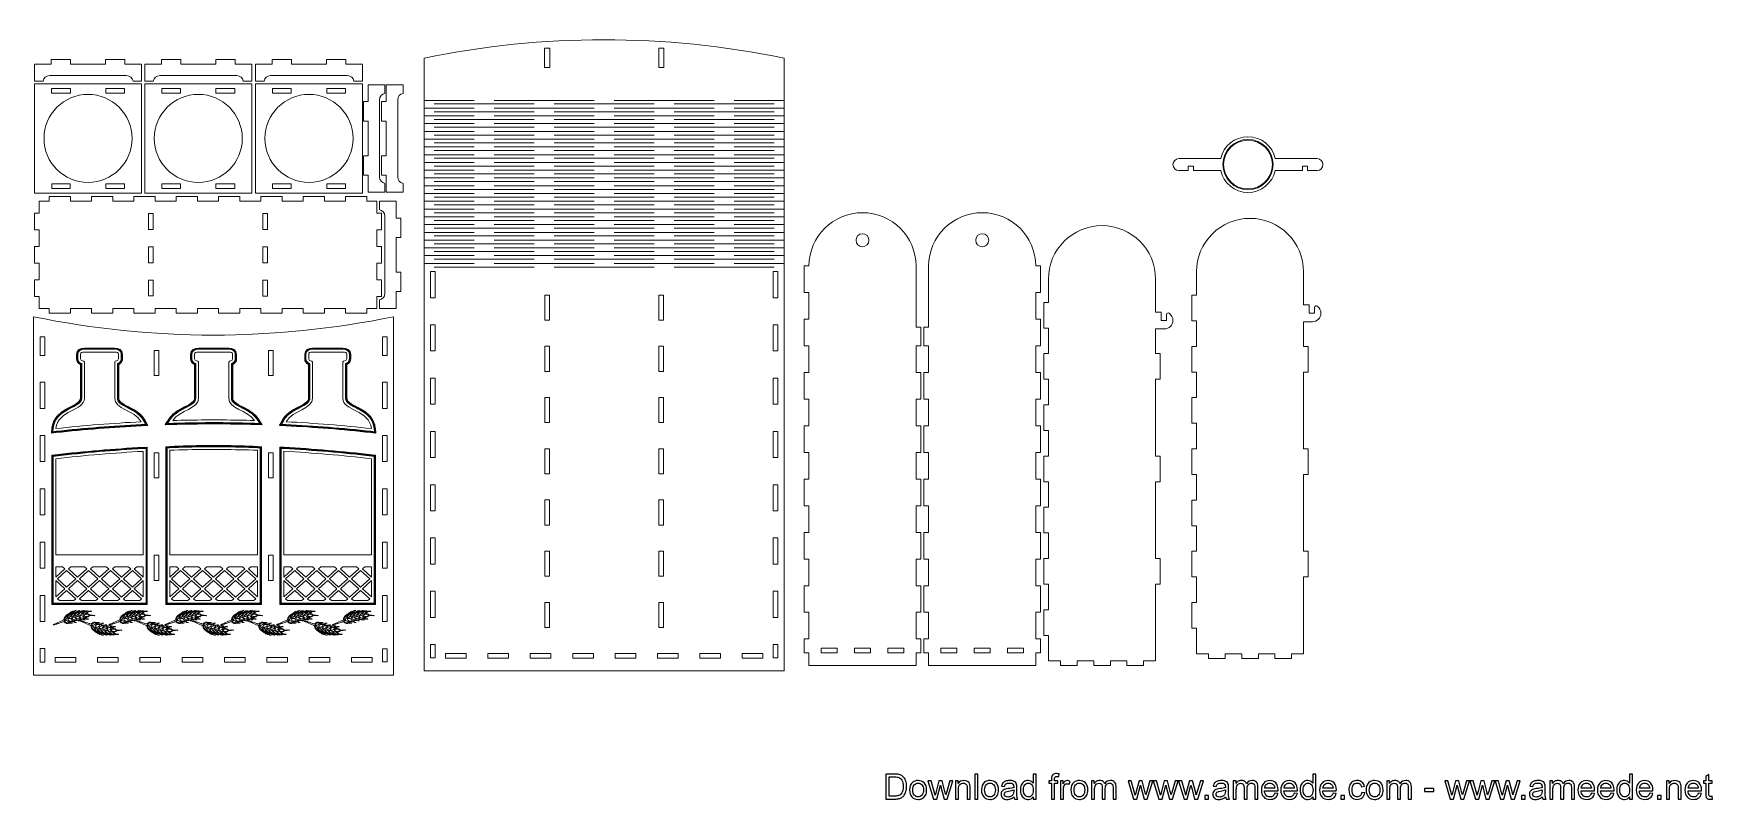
# Model space of a CAD drawing. Header units: millimetres. Extents: x -516 to 781, y -366 to 225.
import ezdxf

# ---------------------------------------------------------------- set-up
doc = ezdxf.new("R2010")
doc.units = ezdxf.units.MM
doc.header["$MEASUREMENT"] = 0
doc.layers.add('Layer 1', color=7, linetype='Continuous')

msp = doc.modelspace()

# ---------------------------------------------------------------- linework, layer by layer
at = {"layer": 'Layer 1', "color": 240, "lineweight": 9}
for points, knots in [([(-214.1009, -267.1656), (-214.1009, -267.1656), (-214.1009, 206.4415), (-214.1009, 206.4415), (-214.1009, 206.4415), (-121.852, 225.2932), (-29.1202, 225.3545), (64.0991, 206.4415), (64.0991, 206.4415), (64.0991, 206.4415), (64.0991, -267.1656), (64.0991, -267.1656), (64.0991, -267.1656), (64.0991, -267.1656), (56.778, -267.1656), (56.778, -267.1656), (56.778, -267.1656), (56.778, -267.1656), (51.5069, -267.1656), (51.5069, -267.1656), (51.5069, -267.1656), (51.5069, -267.1656), (-201.5087, -267.1656), (-201.5087, -267.1656), (-201.5087, -267.1656), (-201.5087, -267.1656), (-206.7798, -267.1656), (-206.7798, -267.1656), (-206.7798, -267.1656), (-206.7798, -267.1656), (-214.1009, -267.1656), (-214.1009, -267.1656)], [0, 0, 0, 0, 0.111111111, 0.111111111, 0.111111111, 0.111111111, 0.222222222, 0.222222222, 0.222222222, 0.222222222, 0.333333333, 0.333333333, 0.333333333, 0.333333333, 0.444444444, 0.444444444, 0.444444444, 0.444444444, 0.555555556, 0.555555556, 0.555555556, 0.555555556, 0.666666667, 0.666666667, 0.666666667, 0.666666667, 0.777777778, 0.777777778, 0.777777778, 0.777777778, 1, 1, 1, 1]), ([(-117.1009, 199.1703), (-117.1009, 199.1703), (-121.1009, 199.1703), (-121.1009, 199.1703), (-121.1009, 199.1703), (-121.1009, 199.1703), (-121.1009, 214.1703), (-121.1009, 214.1703), (-121.1009, 214.1703), (-121.1009, 214.1703), (-117.1009, 214.1703), (-117.1009, 214.1703), (-117.1009, 214.1703), (-117.1009, 214.1703), (-117.1009, 199.1703), (-117.1009, 199.1703)], [0, 0, 0, 0, 0.2, 0.2, 0.2, 0.2, 0.4, 0.4, 0.4, 0.4, 0.6, 0.6, 0.6, 0.6, 1, 1, 1, 1]), ([(-28.9009, 199.1703), (-28.9009, 199.1703), (-32.9009, 199.1703), (-32.9009, 199.1703), (-32.9009, 199.1703), (-32.9009, 199.1703), (-32.9009, 214.1703), (-32.9009, 214.1703), (-32.9009, 214.1703), (-32.9009, 214.1703), (-28.9009, 214.1703), (-28.9009, 214.1703), (-28.9009, 214.1703), (-28.9009, 214.1703), (-28.9009, 199.1703), (-28.9009, 199.1703)], [0, 0, 0, 0, 0.2, 0.2, 0.2, 0.2, 0.4, 0.4, 0.4, 0.4, 0.6, 0.6, 0.6, 0.6, 1, 1, 1, 1]), ([(-503.6251, 192.8853), (-503.6251, 192.8853), (-443.9867, 192.8853), (-443.9867, 192.8853), (-443.9867, 192.8853), (-441.5057, 192.8853), (-439.4316, 191.0539), (-439.0496, 188.6762), (-439.0496, 188.6762), (-439.0496, 188.6762), (-432.4059, 188.6762), (-432.4059, 188.6762), (-432.4059, 188.6762), (-432.4059, 188.6762), (-432.4059, 201.6762), (-432.4059, 201.6762), (-432.4059, 201.6762), (-432.4059, 201.6762), (-445.3509, 201.6762), (-445.3509, 201.6762), (-445.3509, 201.6762), (-445.3509, 201.6762), (-445.3509, 205.2762), (-445.3509, 205.2762), (-445.3509, 205.2762), (-445.3509, 205.2762), (-460.3509, 205.2762), (-460.3509, 205.2762), (-460.3509, 205.2762), (-460.3509, 205.2762), (-460.3509, 201.6762), (-460.3509, 201.6762), (-460.3509, 201.6762), (-460.3509, 201.6762), (-487.2608, 201.6762), (-487.2608, 201.6762), (-487.2608, 201.6762), (-487.2608, 201.6762), (-487.2608, 205.2762), (-487.2608, 205.2762), (-487.2608, 205.2762), (-487.2608, 205.2762), (-502.2608, 205.2762), (-502.2608, 205.2762), (-502.2608, 205.2762), (-502.2608, 205.2762), (-502.2608, 201.6762), (-502.2608, 201.6762), (-502.2608, 201.6762), (-502.2608, 201.6762), (-515.2059, 201.6762), (-515.2059, 201.6762), (-515.2059, 201.6762), (-515.2059, 201.6762), (-515.2059, 188.6762), (-515.2059, 188.6762), (-515.2059, 188.6762), (-515.2059, 188.6762), (-508.5622, 188.6762), (-508.5622, 188.6762), (-508.5622, 188.6762), (-508.1802, 191.0539), (-506.1061, 192.8853), (-503.6251, 192.8853)], [0, 0, 0, 0, 0.058823529, 0.058823529, 0.058823529, 0.058823529, 0.117647059, 0.117647059, 0.117647059, 0.117647059, 0.176470588, 0.176470588, 0.176470588, 0.176470588, 0.235294118, 0.235294118, 0.235294118, 0.235294118, 0.294117647, 0.294117647, 0.294117647, 0.294117647, 0.352941176, 0.352941176, 0.352941176, 0.352941176, 0.411764706, 0.411764706, 0.411764706, 0.411764706, 0.470588235, 0.470588235, 0.470588235, 0.470588235, 0.529411765, 0.529411765, 0.529411765, 0.529411765, 0.588235294, 0.588235294, 0.588235294, 0.588235294, 0.647058824, 0.647058824, 0.647058824, 0.647058824, 0.705882353, 0.705882353, 0.705882353, 0.705882353, 0.764705882, 0.764705882, 0.764705882, 0.764705882, 0.823529412, 0.823529412, 0.823529412, 0.823529412, 0.882352941, 0.882352941, 0.882352941, 0.882352941, 1, 1, 1, 1]), ([(-418.4261, 192.8853), (-418.4261, 192.8853), (-358.7877, 192.8853), (-358.7877, 192.8853), (-358.7877, 192.8853), (-356.3067, 192.8853), (-354.2326, 191.0539), (-353.8506, 188.6762), (-353.8506, 188.6762), (-353.8506, 188.6762), (-347.2069, 188.6762), (-347.2069, 188.6762), (-347.2069, 188.6762), (-347.2069, 188.6762), (-347.2069, 201.6762), (-347.2069, 201.6762), (-347.2069, 201.6762), (-347.2069, 201.6762), (-360.1519, 201.6762), (-360.1519, 201.6762), (-360.1519, 201.6762), (-360.1519, 201.6762), (-360.1519, 205.2762), (-360.1519, 205.2762), (-360.1519, 205.2762), (-360.1519, 205.2762), (-375.1519, 205.2762), (-375.1519, 205.2762), (-375.1519, 205.2762), (-375.1519, 205.2762), (-375.1519, 201.6762), (-375.1519, 201.6762), (-375.1519, 201.6762), (-375.1519, 201.6762), (-402.0618, 201.6762), (-402.0618, 201.6762), (-402.0618, 201.6762), (-402.0618, 201.6762), (-402.0618, 205.2762), (-402.0618, 205.2762), (-402.0618, 205.2762), (-402.0618, 205.2762), (-417.0618, 205.2762), (-417.0618, 205.2762), (-417.0618, 205.2762), (-417.0618, 205.2762), (-417.0618, 201.6762), (-417.0618, 201.6762), (-417.0618, 201.6762), (-417.0618, 201.6762), (-430.0069, 201.6762), (-430.0069, 201.6762), (-430.0069, 201.6762), (-430.0069, 201.6762), (-430.0069, 188.6762), (-430.0069, 188.6762), (-430.0069, 188.6762), (-430.0069, 188.6762), (-423.3632, 188.6762), (-423.3632, 188.6762), (-423.3632, 188.6762), (-422.9812, 191.0539), (-420.9071, 192.8853), (-418.4261, 192.8853)], [0, 0, 0, 0, 0.058823529, 0.058823529, 0.058823529, 0.058823529, 0.117647059, 0.117647059, 0.117647059, 0.117647059, 0.176470588, 0.176470588, 0.176470588, 0.176470588, 0.235294118, 0.235294118, 0.235294118, 0.235294118, 0.294117647, 0.294117647, 0.294117647, 0.294117647, 0.352941176, 0.352941176, 0.352941176, 0.352941176, 0.411764706, 0.411764706, 0.411764706, 0.411764706, 0.470588235, 0.470588235, 0.470588235, 0.470588235, 0.529411765, 0.529411765, 0.529411765, 0.529411765, 0.588235294, 0.588235294, 0.588235294, 0.588235294, 0.647058824, 0.647058824, 0.647058824, 0.647058824, 0.705882353, 0.705882353, 0.705882353, 0.705882353, 0.764705882, 0.764705882, 0.764705882, 0.764705882, 0.823529412, 0.823529412, 0.823529412, 0.823529412, 0.882352941, 0.882352941, 0.882352941, 0.882352941, 1, 1, 1, 1]), ([(-332.8862, 192.8853), (-332.8862, 192.8853), (-273.2478, 192.8853), (-273.2478, 192.8853), (-273.2478, 192.8853), (-270.7668, 192.8853), (-268.6927, 191.0539), (-268.3107, 188.6762), (-268.3107, 188.6762), (-268.3107, 188.6762), (-261.667, 188.6762), (-261.667, 188.6762), (-261.667, 188.6762), (-261.667, 188.6762), (-261.667, 201.6762), (-261.667, 201.6762), (-261.667, 201.6762), (-261.667, 201.6762), (-274.612, 201.6762), (-274.612, 201.6762), (-274.612, 201.6762), (-274.612, 201.6762), (-274.612, 205.2762), (-274.612, 205.2762), (-274.612, 205.2762), (-274.612, 205.2762), (-289.612, 205.2762), (-289.612, 205.2762), (-289.612, 205.2762), (-289.612, 205.2762), (-289.612, 201.6762), (-289.612, 201.6762), (-289.612, 201.6762), (-289.612, 201.6762), (-316.5219, 201.6762), (-316.5219, 201.6762), (-316.5219, 201.6762), (-316.5219, 201.6762), (-316.5219, 205.2762), (-316.5219, 205.2762), (-316.5219, 205.2762), (-316.5219, 205.2762), (-331.5219, 205.2762), (-331.5219, 205.2762), (-331.5219, 205.2762), (-331.5219, 205.2762), (-331.5219, 201.6762), (-331.5219, 201.6762), (-331.5219, 201.6762), (-331.5219, 201.6762), (-344.467, 201.6762), (-344.467, 201.6762), (-344.467, 201.6762), (-344.467, 201.6762), (-344.467, 188.6762), (-344.467, 188.6762), (-344.467, 188.6762), (-344.467, 188.6762), (-337.8233, 188.6762), (-337.8233, 188.6762), (-337.8233, 188.6762), (-337.4413, 191.0539), (-335.3672, 192.8853), (-332.8862, 192.8853)], [0, 0, 0, 0, 0.058823529, 0.058823529, 0.058823529, 0.058823529, 0.117647059, 0.117647059, 0.117647059, 0.117647059, 0.176470588, 0.176470588, 0.176470588, 0.176470588, 0.235294118, 0.235294118, 0.235294118, 0.235294118, 0.294117647, 0.294117647, 0.294117647, 0.294117647, 0.352941176, 0.352941176, 0.352941176, 0.352941176, 0.411764706, 0.411764706, 0.411764706, 0.411764706, 0.470588235, 0.470588235, 0.470588235, 0.470588235, 0.529411765, 0.529411765, 0.529411765, 0.529411765, 0.588235294, 0.588235294, 0.588235294, 0.588235294, 0.647058824, 0.647058824, 0.647058824, 0.647058824, 0.705882353, 0.705882353, 0.705882353, 0.705882353, 0.764705882, 0.764705882, 0.764705882, 0.764705882, 0.823529412, 0.823529412, 0.823529412, 0.823529412, 0.882352941, 0.882352941, 0.882352941, 0.882352941, 1, 1, 1, 1]), ([(-515.2059, 102.0247), (-515.2059, 102.0247), (-515.2059, 186.6247), (-515.2059, 186.6247), (-515.2059, 186.6247), (-515.2059, 186.6247), (-432.4059, 186.6247), (-432.4059, 186.6247), (-432.4059, 186.6247), (-432.4059, 186.6247), (-432.4059, 102.0247), (-432.4059, 102.0247), (-432.4059, 102.0247), (-432.4059, 102.0247), (-515.2059, 102.0247), (-515.2059, 102.0247)], [0, 0, 0, 0, 0.2, 0.2, 0.2, 0.2, 0.4, 0.4, 0.4, 0.4, 0.6, 0.6, 0.6, 0.6, 1, 1, 1, 1]), ([(-502.0608, 179.4247), (-502.0608, 179.4247), (-502.0608, 183.0247), (-502.0608, 183.0247), (-502.0608, 183.0247), (-502.0608, 183.0247), (-487.4608, 183.0247), (-487.4608, 183.0247), (-487.4608, 183.0247), (-487.4608, 183.0247), (-487.4608, 179.4247), (-487.4608, 179.4247), (-487.4608, 179.4247), (-487.4608, 179.4247), (-502.0608, 179.4247), (-502.0608, 179.4247)], [0, 0, 0, 0, 0.2, 0.2, 0.2, 0.2, 0.4, 0.4, 0.4, 0.4, 0.6, 0.6, 0.6, 0.6, 1, 1, 1, 1]), ([(-460.1509, 179.4247), (-460.1509, 179.4247), (-460.1509, 183.0247), (-460.1509, 183.0247), (-460.1509, 183.0247), (-460.1509, 183.0247), (-445.5509, 183.0247), (-445.5509, 183.0247), (-445.5509, 183.0247), (-445.5509, 183.0247), (-445.5509, 179.4247), (-445.5509, 179.4247), (-445.5509, 179.4247), (-445.5509, 179.4247), (-460.1509, 179.4247), (-460.1509, 179.4247)], [0, 0, 0, 0, 0.2, 0.2, 0.2, 0.2, 0.4, 0.4, 0.4, 0.4, 0.6, 0.6, 0.6, 0.6, 1, 1, 1, 1]), ([(-430.0069, 102.0247), (-430.0069, 102.0247), (-430.0069, 186.6247), (-430.0069, 186.6247), (-430.0069, 186.6247), (-430.0069, 186.6247), (-347.2069, 186.6247), (-347.2069, 186.6247), (-347.2069, 186.6247), (-347.2069, 186.6247), (-347.2069, 102.0247), (-347.2069, 102.0247), (-347.2069, 102.0247), (-347.2069, 102.0247), (-430.0069, 102.0247), (-430.0069, 102.0247)], [0, 0, 0, 0, 0.2, 0.2, 0.2, 0.2, 0.4, 0.4, 0.4, 0.4, 0.6, 0.6, 0.6, 0.6, 1, 1, 1, 1]), ([(-416.8618, 179.4247), (-416.8618, 179.4247), (-416.8618, 183.0247), (-416.8618, 183.0247), (-416.8618, 183.0247), (-416.8618, 183.0247), (-402.2618, 183.0247), (-402.2618, 183.0247), (-402.2618, 183.0247), (-402.2618, 183.0247), (-402.2618, 179.4247), (-402.2618, 179.4247), (-402.2618, 179.4247), (-402.2618, 179.4247), (-416.8618, 179.4247), (-416.8618, 179.4247)], [0, 0, 0, 0, 0.2, 0.2, 0.2, 0.2, 0.4, 0.4, 0.4, 0.4, 0.6, 0.6, 0.6, 0.6, 1, 1, 1, 1]), ([(-374.9519, 179.4247), (-374.9519, 179.4247), (-374.9519, 183.0247), (-374.9519, 183.0247), (-374.9519, 183.0247), (-374.9519, 183.0247), (-360.3519, 183.0247), (-360.3519, 183.0247), (-360.3519, 183.0247), (-360.3519, 183.0247), (-360.3519, 179.4247), (-360.3519, 179.4247), (-360.3519, 179.4247), (-360.3519, 179.4247), (-374.9519, 179.4247), (-374.9519, 179.4247)], [0, 0, 0, 0, 0.2, 0.2, 0.2, 0.2, 0.4, 0.4, 0.4, 0.4, 0.6, 0.6, 0.6, 0.6, 1, 1, 1, 1]), ([(-344.467, 102.0247), (-344.467, 102.0247), (-344.467, 186.6247), (-344.467, 186.6247), (-344.467, 186.6247), (-344.467, 186.6247), (-261.667, 186.6247), (-261.667, 186.6247), (-261.667, 186.6247), (-261.667, 186.6247), (-261.667, 102.0247), (-261.667, 102.0247), (-261.667, 102.0247), (-261.667, 102.0247), (-344.467, 102.0247), (-344.467, 102.0247)], [0, 0, 0, 0, 0.2, 0.2, 0.2, 0.2, 0.4, 0.4, 0.4, 0.4, 0.6, 0.6, 0.6, 0.6, 1, 1, 1, 1]), ([(-331.3219, 179.4247), (-331.3219, 179.4247), (-331.3219, 183.0247), (-331.3219, 183.0247), (-331.3219, 183.0247), (-331.3219, 183.0247), (-316.7219, 183.0247), (-316.7219, 183.0247), (-316.7219, 183.0247), (-316.7219, 183.0247), (-316.7219, 179.4247), (-316.7219, 179.4247), (-316.7219, 179.4247), (-316.7219, 179.4247), (-331.3219, 179.4247), (-331.3219, 179.4247)], [0, 0, 0, 0, 0.2, 0.2, 0.2, 0.2, 0.4, 0.4, 0.4, 0.4, 0.6, 0.6, 0.6, 0.6, 1, 1, 1, 1]), ([(-289.412, 179.4247), (-289.412, 179.4247), (-289.412, 183.0247), (-289.412, 183.0247), (-289.412, 183.0247), (-289.412, 183.0247), (-274.812, 183.0247), (-274.812, 183.0247), (-274.812, 183.0247), (-274.812, 183.0247), (-274.812, 179.4247), (-274.812, 179.4247), (-274.812, 179.4247), (-274.812, 179.4247), (-289.412, 179.4247), (-289.412, 179.4247)], [0, 0, 0, 0, 0.2, 0.2, 0.2, 0.2, 0.4, 0.4, 0.4, 0.4, 0.6, 0.6, 0.6, 0.6, 1, 1, 1, 1]), ([(-248.5923, 114.5055), (-248.5923, 114.5055), (-248.5923, 174.1439), (-248.5923, 174.1439), (-248.5923, 174.1439), (-248.5923, 176.6249), (-246.7609, 178.699), (-244.3832, 179.081), (-244.3832, 179.081), (-244.3832, 179.081), (-244.3832, 185.7247), (-244.3832, 185.7247), (-244.3832, 185.7247), (-244.3832, 185.7247), (-257.3832, 185.7247), (-257.3832, 185.7247), (-257.3832, 185.7247), (-257.3832, 185.7247), (-257.3832, 172.7797), (-257.3832, 172.7797), (-257.3832, 172.7797), (-257.3832, 172.7797), (-260.9832, 172.7797), (-260.9832, 172.7797), (-260.9832, 172.7797), (-260.9832, 172.7797), (-260.9832, 157.7797), (-260.9832, 157.7797), (-260.9832, 157.7797), (-260.9832, 157.7797), (-257.3832, 157.7797), (-257.3832, 157.7797), (-257.3832, 157.7797), (-257.3832, 157.7797), (-257.3832, 130.8698), (-257.3832, 130.8698), (-257.3832, 130.8698), (-257.3832, 130.8698), (-260.9832, 130.8698), (-260.9832, 130.8698), (-260.9832, 130.8698), (-260.9832, 130.8698), (-260.9832, 115.8698), (-260.9832, 115.8698), (-260.9832, 115.8698), (-260.9832, 115.8698), (-257.3832, 115.8698), (-257.3832, 115.8698), (-257.3832, 115.8698), (-257.3832, 115.8698), (-257.3832, 102.9247), (-257.3832, 102.9247), (-257.3832, 102.9247), (-257.3832, 102.9247), (-244.3832, 102.9247), (-244.3832, 102.9247), (-244.3832, 102.9247), (-244.3832, 102.9247), (-244.3832, 109.5684), (-244.3832, 109.5684), (-244.3832, 109.5684), (-246.7609, 109.9504), (-248.5923, 112.0245), (-248.5923, 114.5055)], [0, 0, 0, 0, 0.058823529, 0.058823529, 0.058823529, 0.058823529, 0.117647059, 0.117647059, 0.117647059, 0.117647059, 0.176470588, 0.176470588, 0.176470588, 0.176470588, 0.235294118, 0.235294118, 0.235294118, 0.235294118, 0.294117647, 0.294117647, 0.294117647, 0.294117647, 0.352941176, 0.352941176, 0.352941176, 0.352941176, 0.411764706, 0.411764706, 0.411764706, 0.411764706, 0.470588235, 0.470588235, 0.470588235, 0.470588235, 0.529411765, 0.529411765, 0.529411765, 0.529411765, 0.588235294, 0.588235294, 0.588235294, 0.588235294, 0.647058824, 0.647058824, 0.647058824, 0.647058824, 0.705882353, 0.705882353, 0.705882353, 0.705882353, 0.764705882, 0.764705882, 0.764705882, 0.764705882, 0.823529412, 0.823529412, 0.823529412, 0.823529412, 0.882352941, 0.882352941, 0.882352941, 0.882352941, 1, 1, 1, 1]), ([(-234.5623, 174.1439), (-234.5623, 174.1439), (-234.5623, 114.5055), (-234.5623, 114.5055), (-234.5623, 114.5055), (-234.5623, 112.0245), (-232.7309, 109.9504), (-230.3532, 109.5684), (-230.3532, 109.5684), (-230.3532, 109.5684), (-230.3532, 102.9247), (-230.3532, 102.9247), (-230.3532, 102.9247), (-230.3532, 102.9247), (-243.3531, 102.9247), (-243.3531, 102.9247), (-243.3531, 102.9247), (-243.3531, 102.9247), (-243.3531, 115.8697), (-243.3531, 115.8697), (-243.3531, 115.8697), (-243.3531, 115.8697), (-246.9531, 115.8697), (-246.9531, 115.8697), (-246.9531, 115.8697), (-246.9531, 115.8697), (-246.9531, 130.8697), (-246.9531, 130.8697), (-246.9531, 130.8697), (-246.9531, 130.8697), (-243.3531, 130.8697), (-243.3531, 130.8697), (-243.3531, 130.8697), (-243.3531, 130.8697), (-243.3531, 157.7796), (-243.3531, 157.7796), (-243.3531, 157.7796), (-243.3531, 157.7796), (-246.9531, 157.7796), (-246.9531, 157.7796), (-246.9531, 157.7796), (-246.9531, 157.7796), (-246.9531, 172.7796), (-246.9531, 172.7796), (-246.9531, 172.7796), (-246.9531, 172.7796), (-243.3531, 172.7796), (-243.3531, 172.7796), (-243.3531, 172.7796), (-243.3531, 172.7796), (-243.3531, 185.7247), (-243.3531, 185.7247), (-243.3531, 185.7247), (-243.3531, 185.7247), (-230.3532, 185.7247), (-230.3532, 185.7247), (-230.3532, 185.7247), (-230.3532, 185.7247), (-230.3532, 179.081), (-230.3532, 179.081), (-230.3532, 179.081), (-232.7309, 178.699), (-234.5623, 176.6249), (-234.5623, 174.1439)], [0, 0, 0, 0, 0.058823529, 0.058823529, 0.058823529, 0.058823529, 0.117647059, 0.117647059, 0.117647059, 0.117647059, 0.176470588, 0.176470588, 0.176470588, 0.176470588, 0.235294118, 0.235294118, 0.235294118, 0.235294118, 0.294117647, 0.294117647, 0.294117647, 0.294117647, 0.352941176, 0.352941176, 0.352941176, 0.352941176, 0.411764706, 0.411764706, 0.411764706, 0.411764706, 0.470588235, 0.470588235, 0.470588235, 0.470588235, 0.529411765, 0.529411765, 0.529411765, 0.529411765, 0.588235294, 0.588235294, 0.588235294, 0.588235294, 0.647058824, 0.647058824, 0.647058824, 0.647058824, 0.705882353, 0.705882353, 0.705882353, 0.705882353, 0.764705882, 0.764705882, 0.764705882, 0.764705882, 0.823529412, 0.823529412, 0.823529412, 0.823529412, 0.882352941, 0.882352941, 0.882352941, 0.882352941, 1, 1, 1, 1]), ([(-507.8059, 144.3247), (-507.8059, 163.1022), (-492.5834, 178.3247), (-473.8059, 178.3247), (-473.8059, 178.3247), (-455.0284, 178.3247), (-439.8059, 163.1022), (-439.8059, 144.3247), (-439.8059, 144.3247), (-439.8059, 125.5472), (-455.0284, 110.3247), (-473.8059, 110.3247), (-473.8059, 110.3247), (-492.5834, 110.3247), (-507.8059, 125.5472), (-507.8059, 144.3247)], [0, 0, 0, 0, 0.2, 0.2, 0.2, 0.2, 0.4, 0.4, 0.4, 0.4, 0.6, 0.6, 0.6, 0.6, 1, 1, 1, 1]), ([(-422.6069, 144.3247), (-422.6069, 163.1022), (-407.3844, 178.3247), (-388.6069, 178.3247), (-388.6069, 178.3247), (-369.8294, 178.3247), (-354.6069, 163.1022), (-354.6069, 144.3247), (-354.6069, 144.3247), (-354.6069, 125.5472), (-369.8294, 110.3247), (-388.6069, 110.3247), (-388.6069, 110.3247), (-407.3844, 110.3247), (-422.6069, 125.5472), (-422.6069, 144.3247)], [0, 0, 0, 0, 0.2, 0.2, 0.2, 0.2, 0.4, 0.4, 0.4, 0.4, 0.6, 0.6, 0.6, 0.6, 1, 1, 1, 1]), ([(-337.067, 144.3247), (-337.067, 163.1022), (-321.8445, 178.3247), (-303.067, 178.3247), (-303.067, 178.3247), (-284.2895, 178.3247), (-269.067, 163.1022), (-269.067, 144.3247), (-269.067, 144.3247), (-269.067, 125.5472), (-284.2895, 110.3247), (-303.067, 110.3247), (-303.067, 110.3247), (-321.8445, 110.3247), (-337.067, 125.5472), (-337.067, 144.3247)], [0, 0, 0, 0, 0.2, 0.2, 0.2, 0.2, 0.4, 0.4, 0.4, 0.4, 0.6, 0.6, 0.6, 0.6, 1, 1, 1, 1]), ([(422.3891, 145.6903), (432.7189, 145.6903), (441.3496, 138.4233), (443.4519, 128.7231), (443.4519, 128.7231), (443.4519, 128.7231), (475.7566, 128.7231), (475.7566, 128.7231), (475.7566, 128.7231), (478.279, 128.7231), (480.3427, 126.6594), (480.3427, 124.137), (480.3427, 124.137), (480.3427, 124.137), (480.3427, 124.1369), (480.3427, 124.1369), (480.3427, 124.1369), (480.3427, 121.6145), (478.279, 119.5508), (475.7566, 119.5508), (475.7566, 119.5508), (475.7566, 119.5508), (468.4892, 119.5508), (468.4892, 119.5508), (468.4892, 119.5508), (468.4892, 119.5508), (468.4892, 122.8034), (468.4892, 122.8034), (468.4892, 122.8034), (468.4892, 122.8034), (464.4892, 122.8034), (464.4892, 122.8034), (464.4892, 122.8034), (464.4892, 122.8034), (464.4892, 119.5508), (464.4892, 119.5508), (464.4892, 119.5508), (464.4892, 119.5508), (443.452, 119.5508), (443.452, 119.5508), (443.452, 119.5508), (441.3498, 109.8506), (432.7189, 102.5835), (422.3891, 102.5835), (422.3891, 102.5835), (412.0596, 102.5835), (403.4286, 109.8506), (401.3264, 119.5508), (401.3264, 119.5508), (401.3264, 119.5508), (380.2892, 119.5508), (380.2892, 119.5508), (380.2892, 119.5508), (380.2892, 119.5508), (380.2892, 122.8034), (380.2892, 122.8034), (380.2892, 122.8034), (380.2892, 122.8034), (376.2892, 122.8034), (376.2892, 122.8034), (376.2892, 122.8034), (376.2892, 122.8034), (376.2892, 119.5508), (376.2892, 119.5508), (376.2892, 119.5508), (376.2892, 119.5508), (369.0218, 119.5508), (369.0218, 119.5508), (369.0218, 119.5508), (366.4994, 119.5508), (364.4357, 121.6145), (364.4357, 124.1369), (364.4357, 124.1369), (364.4357, 124.1369), (364.4357, 124.137), (364.4357, 124.137), (364.4357, 124.137), (364.4357, 126.6594), (366.4994, 128.7231), (369.0218, 128.7231), (369.0218, 128.7231), (369.0218, 128.7231), (401.3265, 128.7231), (401.3265, 128.7231), (401.3265, 128.7231), (403.4288, 138.4233), (412.0596, 145.6903), (422.3891, 145.6903)], [0, 0, 0, 0, 0.043478261, 0.043478261, 0.043478261, 0.043478261, 0.086956522, 0.086956522, 0.086956522, 0.086956522, 0.130434783, 0.130434783, 0.130434783, 0.130434783, 0.173913043, 0.173913043, 0.173913043, 0.173913043, 0.217391304, 0.217391304, 0.217391304, 0.217391304, 0.260869565, 0.260869565, 0.260869565, 0.260869565, 0.304347826, 0.304347826, 0.304347826, 0.304347826, 0.347826087, 0.347826087, 0.347826087, 0.347826087, 0.391304348, 0.391304348, 0.391304348, 0.391304348, 0.434782609, 0.434782609, 0.434782609, 0.434782609, 0.47826087, 0.47826087, 0.47826087, 0.47826087, 0.52173913, 0.52173913, 0.52173913, 0.52173913, 0.565217391, 0.565217391, 0.565217391, 0.565217391, 0.608695652, 0.608695652, 0.608695652, 0.608695652, 0.652173913, 0.652173913, 0.652173913, 0.652173913, 0.695652174, 0.695652174, 0.695652174, 0.695652174, 0.739130435, 0.739130435, 0.739130435, 0.739130435, 0.782608696, 0.782608696, 0.782608696, 0.782608696, 0.826086957, 0.826086957, 0.826086957, 0.826086957, 0.869565217, 0.869565217, 0.869565217, 0.869565217, 0.913043478, 0.913043478, 0.913043478, 0.913043478, 1, 1, 1, 1]), ([(-501.8661, 105.6247), (-501.8661, 105.6247), (-501.8661, 109.2247), (-501.8661, 109.2247), (-501.8661, 109.2247), (-501.8661, 109.2247), (-487.6555, 109.2247), (-487.6555, 109.2247), (-487.6555, 109.2247), (-487.6555, 109.2247), (-487.6555, 105.6247), (-487.6555, 105.6247), (-487.6555, 105.6247), (-487.6555, 105.6247), (-501.8661, 105.6247), (-501.8661, 105.6247)], [0, 0, 0, 0, 0.2, 0.2, 0.2, 0.2, 0.4, 0.4, 0.4, 0.4, 0.6, 0.6, 0.6, 0.6, 1, 1, 1, 1]), ([(-460.1509, 105.6247), (-460.1509, 105.6247), (-460.1509, 109.2247), (-460.1509, 109.2247), (-460.1509, 109.2247), (-460.1509, 109.2247), (-445.5509, 109.2247), (-445.5509, 109.2247), (-445.5509, 109.2247), (-445.5509, 109.2247), (-445.5509, 105.6247), (-445.5509, 105.6247), (-445.5509, 105.6247), (-445.5509, 105.6247), (-460.1509, 105.6247), (-460.1509, 105.6247)], [0, 0, 0, 0, 0.2, 0.2, 0.2, 0.2, 0.4, 0.4, 0.4, 0.4, 0.6, 0.6, 0.6, 0.6, 1, 1, 1, 1]), ([(-416.8618, 105.6247), (-416.8618, 105.6247), (-416.8618, 109.2247), (-416.8618, 109.2247), (-416.8618, 109.2247), (-416.8618, 109.2247), (-402.2618, 109.2247), (-402.2618, 109.2247), (-402.2618, 109.2247), (-402.2618, 109.2247), (-402.2618, 105.6247), (-402.2618, 105.6247), (-402.2618, 105.6247), (-402.2618, 105.6247), (-416.8618, 105.6247), (-416.8618, 105.6247)], [0, 0, 0, 0, 0.2, 0.2, 0.2, 0.2, 0.4, 0.4, 0.4, 0.4, 0.6, 0.6, 0.6, 0.6, 1, 1, 1, 1]), ([(-374.9519, 105.6247), (-374.9519, 105.6247), (-374.9519, 109.2247), (-374.9519, 109.2247), (-374.9519, 109.2247), (-374.9519, 109.2247), (-360.3519, 109.2247), (-360.3519, 109.2247), (-360.3519, 109.2247), (-360.3519, 109.2247), (-360.3519, 105.6247), (-360.3519, 105.6247), (-360.3519, 105.6247), (-360.3519, 105.6247), (-374.9519, 105.6247), (-374.9519, 105.6247)], [0, 0, 0, 0, 0.2, 0.2, 0.2, 0.2, 0.4, 0.4, 0.4, 0.4, 0.6, 0.6, 0.6, 0.6, 1, 1, 1, 1]), ([(-331.3219, 105.6247), (-331.3219, 105.6247), (-331.3219, 109.2247), (-331.3219, 109.2247), (-331.3219, 109.2247), (-331.3219, 109.2247), (-316.7219, 109.2247), (-316.7219, 109.2247), (-316.7219, 109.2247), (-316.7219, 109.2247), (-316.7219, 105.6247), (-316.7219, 105.6247), (-316.7219, 105.6247), (-316.7219, 105.6247), (-331.3219, 105.6247), (-331.3219, 105.6247)], [0, 0, 0, 0, 0.2, 0.2, 0.2, 0.2, 0.4, 0.4, 0.4, 0.4, 0.6, 0.6, 0.6, 0.6, 1, 1, 1, 1]), ([(-289.412, 105.6247), (-289.412, 105.6247), (-289.412, 109.2247), (-289.412, 109.2247), (-289.412, 109.2247), (-289.412, 109.2247), (-274.812, 109.2247), (-274.812, 109.2247), (-274.812, 109.2247), (-274.812, 109.2247), (-274.812, 105.6247), (-274.812, 105.6247), (-274.812, 105.6247), (-274.812, 105.6247), (-289.412, 105.6247), (-289.412, 105.6247)], [0, 0, 0, 0, 0.2, 0.2, 0.2, 0.2, 0.4, 0.4, 0.4, 0.4, 0.6, 0.6, 0.6, 0.6, 1, 1, 1, 1]), ([(-511.6059, 12.976), (-511.6059, 12.976), (-511.6059, 22.2331), (-511.6059, 22.2331), (-511.6059, 22.2331), (-511.6059, 22.2331), (-515.2059, 22.2331), (-515.2059, 22.2331), (-515.2059, 22.2331), (-515.2059, 22.2331), (-515.2059, 35.0903), (-515.2059, 35.0903), (-515.2059, 35.0903), (-515.2059, 35.0903), (-511.6059, 35.0903), (-511.6059, 35.0903), (-511.6059, 35.0903), (-511.6059, 35.0903), (-511.6059, 47.9474), (-511.6059, 47.9474), (-511.6059, 47.9474), (-511.6059, 47.9474), (-515.2059, 47.9474), (-515.2059, 47.9474), (-515.2059, 47.9474), (-515.2059, 47.9474), (-515.2059, 60.8046), (-515.2059, 60.8046), (-515.2059, 60.8046), (-515.2059, 60.8046), (-511.6059, 60.8046), (-511.6059, 60.8046), (-511.6059, 60.8046), (-511.6059, 60.8046), (-511.6059, 73.6617), (-511.6059, 73.6617), (-511.6059, 73.6617), (-511.6059, 73.6617), (-515.2059, 73.6617), (-515.2059, 73.6617), (-515.2059, 73.6617), (-515.2059, 73.6617), (-515.2059, 86.5189), (-515.2059, 86.5189), (-515.2059, 86.5189), (-515.2059, 86.5189), (-511.6059, 86.5189), (-511.6059, 86.5189), (-511.6059, 86.5189), (-511.6059, 86.5189), (-511.6059, 95.776), (-511.6059, 95.776), (-511.6059, 95.776), (-511.6059, 95.776), (-503.8332, 95.776), (-503.8332, 95.776), (-503.8332, 95.776), (-503.8332, 95.776), (-503.8332, 99.376), (-503.8332, 99.376), (-503.8332, 99.376), (-503.8332, 99.376), (-487.4695, 99.376), (-487.4695, 99.376), (-487.4695, 99.376), (-487.4695, 99.376), (-487.4695, 95.776), (-487.4695, 95.776), (-487.4695, 95.776), (-487.4695, 95.776), (-471.1059, 95.776), (-471.1059, 95.776), (-471.1059, 95.776), (-471.1059, 95.776), (-471.1059, 99.376), (-471.1059, 99.376), (-471.1059, 99.376), (-471.1059, 99.376), (-454.7423, 99.376), (-454.7423, 99.376), (-454.7423, 99.376), (-454.7423, 99.376), (-454.7423, 95.776), (-454.7423, 95.776), (-454.7423, 95.776), (-454.7423, 95.776), (-438.3786, 95.776), (-438.3786, 95.776), (-438.3786, 95.776), (-438.3786, 95.776), (-438.3786, 99.376), (-438.3786, 99.376), (-438.3786, 99.376), (-438.3786, 99.376), (-422.015, 99.376), (-422.015, 99.376), (-422.015, 99.376), (-422.015, 99.376), (-422.015, 95.776), (-422.015, 95.776), (-422.015, 95.776), (-422.015, 95.776), (-405.6513, 95.776), (-405.6513, 95.776), (-405.6513, 95.776), (-405.6513, 95.776), (-405.6513, 99.376), (-405.6513, 99.376), (-405.6513, 99.376), (-405.6513, 99.376), (-389.2877, 99.376), (-389.2877, 99.376), (-389.2877, 99.376), (-389.2877, 99.376), (-389.2877, 95.776), (-389.2877, 95.776), (-389.2877, 95.776), (-389.2877, 95.776), (-372.9241, 95.776), (-372.9241, 95.776), (-372.9241, 95.776), (-372.9241, 95.776), (-372.9241, 99.376), (-372.9241, 99.376), (-372.9241, 99.376), (-372.9241, 99.376), (-356.5605, 99.376), (-356.5605, 99.376), (-356.5605, 99.376), (-356.5605, 99.376), (-356.5605, 95.776), (-356.5605, 95.776), (-356.5605, 95.776), (-356.5605, 95.776), (-340.1968, 95.776), (-340.1968, 95.776), (-340.1968, 95.776), (-340.1968, 95.776), (-340.1968, 99.376), (-340.1968, 99.376), (-340.1968, 99.376), (-340.1968, 99.376), (-323.8332, 99.376), (-323.8332, 99.376), (-323.8332, 99.376), (-323.8332, 99.376), (-323.8332, 95.776), (-323.8332, 95.776), (-323.8332, 95.776), (-323.8332, 95.776), (-307.4695, 95.776), (-307.4695, 95.776), (-307.4695, 95.776), (-307.4695, 95.776), (-307.4695, 99.376), (-307.4695, 99.376), (-307.4695, 99.376), (-307.4695, 99.376), (-291.1059, 99.376), (-291.1059, 99.376), (-291.1059, 99.376), (-291.1059, 99.376), (-291.1059, 95.776), (-291.1059, 95.776), (-291.1059, 95.776), (-291.1059, 95.776), (-274.7423, 95.776), (-274.7423, 95.776), (-274.7423, 95.776), (-274.7423, 95.776), (-274.7423, 99.376), (-274.7423, 99.376), (-274.7423, 99.376), (-274.7423, 99.376), (-258.3786, 99.376), (-258.3786, 99.376), (-258.3786, 99.376), (-258.3786, 99.376), (-258.3786, 95.776), (-258.3786, 95.776), (-258.3786, 95.776), (-258.3786, 95.776), (-250.6059, 95.776), (-250.6059, 95.776), (-250.6059, 95.776), (-250.6059, 95.776), (-250.6059, 86.5189), (-250.6059, 86.5189), (-250.6059, 86.5189), (-250.6059, 86.5189), (-247.0059, 86.5189), (-247.0059, 86.5189), (-247.0059, 86.5189), (-247.0059, 86.5189), (-247.0059, 73.6617), (-247.0059, 73.6617), (-247.0059, 73.6617), (-247.0059, 73.6617), (-250.6059, 73.6617), (-250.6059, 73.6617), (-250.6059, 73.6617), (-250.6059, 73.6617), (-250.6059, 60.8046), (-250.6059, 60.8046), (-250.6059, 60.8046), (-250.6059, 60.8046), (-247.0059, 60.8046), (-247.0059, 60.8046), (-247.0059, 60.8046), (-247.0059, 60.8046), (-247.0059, 47.9474), (-247.0059, 47.9474), (-247.0059, 47.9474), (-247.0059, 47.9474), (-250.6059, 47.9474), (-250.6059, 47.9474), (-250.6059, 47.9474), (-250.6059, 47.9474), (-250.6059, 35.0903), (-250.6059, 35.0903), (-250.6059, 35.0903), (-250.6059, 35.0903), (-247.0059, 35.0903), (-247.0059, 35.0903), (-247.0059, 35.0903), (-247.0059, 35.0903), (-247.0059, 22.2331), (-247.0059, 22.2331), (-247.0059, 22.2331), (-247.0059, 22.2331), (-250.6059, 22.2331), (-250.6059, 22.2331), (-250.6059, 22.2331), (-250.6059, 22.2331), (-250.6059, 12.976), (-250.6059, 12.976), (-250.6059, 12.976), (-250.6059, 12.976), (-258.3786, 12.976), (-258.3786, 12.976), (-258.3786, 12.976), (-258.3786, 12.976), (-258.3786, 9.376), (-258.3786, 9.376), (-258.3786, 9.376), (-258.3786, 9.376), (-274.7423, 9.376), (-274.7423, 9.376), (-274.7423, 9.376), (-274.7423, 9.376), (-274.7423, 12.976), (-274.7423, 12.976), (-274.7423, 12.976), (-274.7423, 12.976), (-291.1059, 12.976), (-291.1059, 12.976), (-291.1059, 12.976), (-291.1059, 12.976), (-291.1059, 9.376), (-291.1059, 9.376), (-291.1059, 9.376), (-291.1059, 9.376), (-307.4695, 9.376), (-307.4695, 9.376), (-307.4695, 9.376), (-307.4695, 9.376), (-307.4695, 12.976), (-307.4695, 12.976), (-307.4695, 12.976), (-307.4695, 12.976), (-323.8332, 12.976), (-323.8332, 12.976), (-323.8332, 12.976), (-323.8332, 12.976), (-323.8332, 9.376), (-323.8332, 9.376), (-323.8332, 9.376), (-323.8332, 9.376), (-340.1968, 9.376), (-340.1968, 9.376), (-340.1968, 9.376), (-340.1968, 9.376), (-340.1968, 12.976), (-340.1968, 12.976), (-340.1968, 12.976), (-340.1968, 12.976), (-356.5605, 12.976), (-356.5605, 12.976), (-356.5605, 12.976), (-356.5605, 12.976), (-356.5605, 9.376), (-356.5605, 9.376), (-356.5605, 9.376), (-356.5605, 9.376), (-372.9241, 9.376), (-372.9241, 9.376), (-372.9241, 9.376), (-372.9241, 9.376), (-372.9241, 12.976), (-372.9241, 12.976), (-372.9241, 12.976), (-372.9241, 12.976), (-389.2877, 12.976), (-389.2877, 12.976), (-389.2877, 12.976), (-389.2877, 12.976), (-389.2877, 9.376), (-389.2877, 9.376), (-389.2877, 9.376), (-389.2877, 9.376), (-405.6513, 9.376), (-405.6513, 9.376), (-405.6513, 9.376), (-405.6513, 9.376), (-405.6513, 12.976), (-405.6513, 12.976), (-405.6513, 12.976), (-405.6513, 12.976), (-422.015, 12.976), (-422.015, 12.976), (-422.015, 12.976), (-422.015, 12.976), (-422.015, 9.376), (-422.015, 9.376), (-422.015, 9.376), (-422.015, 9.376), (-438.3786, 9.376), (-438.3786, 9.376), (-438.3786, 9.376), (-438.3786, 9.376), (-438.3786, 12.976), (-438.3786, 12.976), (-438.3786, 12.976), (-438.3786, 12.976), (-454.7423, 12.976), (-454.7423, 12.976), (-454.7423, 12.976), (-454.7423, 12.976), (-454.7423, 9.376), (-454.7423, 9.376), (-454.7423, 9.376), (-454.7423, 9.376), (-471.1059, 9.376), (-471.1059, 9.376), (-471.1059, 9.376), (-471.1059, 9.376), (-471.1059, 12.976), (-471.1059, 12.976), (-471.1059, 12.976), (-471.1059, 12.976), (-487.4695, 12.976), (-487.4695, 12.976), (-487.4695, 12.976), (-487.4695, 12.976), (-487.4695, 9.376), (-487.4695, 9.376), (-487.4695, 9.376), (-487.4695, 9.376), (-503.8332, 9.376), (-503.8332, 9.376), (-503.8332, 9.376), (-503.8332, 9.376), (-503.8332, 12.976), (-503.8332, 12.976), (-503.8332, 12.976), (-503.8332, 12.976), (-511.6059, 12.976), (-511.6059, 12.976)], [0, 0, 0, 0, 0.010752688, 0.010752688, 0.010752688, 0.010752688, 0.021505376, 0.021505376, 0.021505376, 0.021505376, 0.032258065, 0.032258065, 0.032258065, 0.032258065, 0.043010753, 0.043010753, 0.043010753, 0.043010753, 0.053763441, 0.053763441, 0.053763441, 0.053763441, 0.064516129, 0.064516129, 0.064516129, 0.064516129, 0.075268817, 0.075268817, 0.075268817, 0.075268817, 0.086021505, 0.086021505, 0.086021505, 0.086021505, 0.096774194, 0.096774194, 0.096774194, 0.096774194, 0.107526882, 0.107526882, 0.107526882, 0.107526882, 0.11827957, 0.11827957, 0.11827957, 0.11827957, 0.129032258, 0.129032258, 0.129032258, 0.129032258, 0.139784946, 0.139784946, 0.139784946, 0.139784946, 0.150537634, 0.150537634, 0.150537634, 0.150537634, 0.161290323, 0.161290323, 0.161290323, 0.161290323, 0.172043011, 0.172043011, 0.172043011, 0.172043011, 0.182795699, 0.182795699, 0.182795699, 0.182795699, 0.193548387, 0.193548387, 0.193548387, 0.193548387, 0.204301075, 0.204301075, 0.204301075, 0.204301075, 0.215053763, 0.215053763, 0.215053763, 0.215053763, 0.225806452, 0.225806452, 0.225806452, 0.225806452, 0.23655914, 0.23655914, 0.23655914, 0.23655914, 0.247311828, 0.247311828, 0.247311828, 0.247311828, 0.258064516, 0.258064516, 0.258064516, 0.258064516, 0.268817204, 0.268817204, 0.268817204, 0.268817204, 0.279569892, 0.279569892, 0.279569892, 0.279569892, 0.290322581, 0.290322581, 0.290322581, 0.290322581, 0.301075269, 0.301075269, 0.301075269, 0.301075269, 0.311827957, 0.311827957, 0.311827957, 0.311827957, 0.322580645, 0.322580645, 0.322580645, 0.322580645, 0.333333333, 0.333333333, 0.333333333, 0.333333333, 0.344086022, 0.344086022, 0.344086022, 0.344086022, 0.35483871, 0.35483871, 0.35483871, 0.35483871, 0.365591398, 0.365591398, 0.365591398, 0.365591398, 0.376344086, 0.376344086, 0.376344086, 0.376344086, 0.387096774, 0.387096774, 0.387096774, 0.387096774, 0.397849462, 0.397849462, 0.397849462, 0.397849462, 0.408602151, 0.408602151, 0.408602151, 0.408602151, 0.419354839, 0.419354839, 0.419354839, 0.419354839, 0.430107527, 0.430107527, 0.430107527, 0.430107527, 0.440860215, 0.440860215, 0.440860215, 0.440860215, 0.451612903, 0.451612903, 0.451612903, 0.451612903, 0.462365591, 0.462365591, 0.462365591, 0.462365591, 0.47311828, 0.47311828, 0.47311828, 0.47311828, 0.483870968, 0.483870968, 0.483870968, 0.483870968, 0.494623656, 0.494623656, 0.494623656, 0.494623656, 0.505376344, 0.505376344, 0.505376344, 0.505376344, 0.516129032, 0.516129032, 0.516129032, 0.516129032, 0.52688172, 0.52688172, 0.52688172, 0.52688172, 0.537634409, 0.537634409, 0.537634409, 0.537634409, 0.548387097, 0.548387097, 0.548387097, 0.548387097, 0.559139785, 0.559139785, 0.559139785, 0.559139785, 0.569892473, 0.569892473, 0.569892473, 0.569892473, 0.580645161, 0.580645161, 0.580645161, 0.580645161, 0.591397849, 0.591397849, 0.591397849, 0.591397849, 0.602150538, 0.602150538, 0.602150538, 0.602150538, 0.612903226, 0.612903226, 0.612903226, 0.612903226, 0.623655914, 0.623655914, 0.623655914, 0.623655914, 0.634408602, 0.634408602, 0.634408602, 0.634408602, 0.64516129, 0.64516129, 0.64516129, 0.64516129, 0.655913978, 0.655913978, 0.655913978, 0.655913978, 0.666666667, 0.666666667, 0.666666667, 0.666666667, 0.677419355, 0.677419355, 0.677419355, 0.677419355, 0.688172043, 0.688172043, 0.688172043, 0.688172043, 0.698924731, 0.698924731, 0.698924731, 0.698924731, 0.709677419, 0.709677419, 0.709677419, 0.709677419, 0.720430108, 0.720430108, 0.720430108, 0.720430108, 0.731182796, 0.731182796, 0.731182796, 0.731182796, 0.741935484, 0.741935484, 0.741935484, 0.741935484, 0.752688172, 0.752688172, 0.752688172, 0.752688172, 0.76344086, 0.76344086, 0.76344086, 0.76344086, 0.774193548, 0.774193548, 0.774193548, 0.774193548, 0.784946237, 0.784946237, 0.784946237, 0.784946237, 0.795698925, 0.795698925, 0.795698925, 0.795698925, 0.806451613, 0.806451613, 0.806451613, 0.806451613, 0.817204301, 0.817204301, 0.817204301, 0.817204301, 0.827956989, 0.827956989, 0.827956989, 0.827956989, 0.838709677, 0.838709677, 0.838709677, 0.838709677, 0.849462366, 0.849462366, 0.849462366, 0.849462366, 0.860215054, 0.860215054, 0.860215054, 0.860215054, 0.870967742, 0.870967742, 0.870967742, 0.870967742, 0.88172043, 0.88172043, 0.88172043, 0.88172043, 0.892473118, 0.892473118, 0.892473118, 0.892473118, 0.903225806, 0.903225806, 0.903225806, 0.903225806, 0.913978495, 0.913978495, 0.913978495, 0.913978495, 0.924731183, 0.924731183, 0.924731183, 0.924731183, 0.935483871, 0.935483871, 0.935483871, 0.935483871, 0.946236559, 0.946236559, 0.946236559, 0.946236559, 0.956989247, 0.956989247, 0.956989247, 0.956989247, 0.967741935, 0.967741935, 0.967741935, 0.967741935, 0.978494624, 0.978494624, 0.978494624, 0.978494624, 1, 1, 1, 1]), ([(-244.4013, 84.1952), (-244.4013, 84.1952), (-244.4013, 24.5568), (-244.4013, 24.5568), (-244.4013, 24.5568), (-244.4013, 22.0758), (-246.2327, 20.0017), (-248.6104, 19.6197), (-248.6104, 19.6197), (-248.6104, 19.6197), (-248.6104, 12.976), (-248.6104, 12.976), (-248.6104, 12.976), (-248.6104, 12.976), (-235.6105, 12.976), (-235.6105, 12.976), (-235.6105, 12.976), (-235.6105, 12.976), (-235.6105, 25.921), (-235.6105, 25.921), (-235.6105, 25.921), (-235.6105, 25.921), (-232.0105, 25.921), (-232.0105, 25.921), (-232.0105, 25.921), (-232.0105, 25.921), (-232.0105, 40.921), (-232.0105, 40.921), (-232.0105, 40.921), (-232.0105, 40.921), (-235.6105, 40.921), (-235.6105, 40.921), (-235.6105, 40.921), (-235.6105, 40.921), (-235.6105, 67.8309), (-235.6105, 67.8309), (-235.6105, 67.8309), (-235.6105, 67.8309), (-232.0105, 67.8309), (-232.0105, 67.8309), (-232.0105, 67.8309), (-232.0105, 67.8309), (-232.0105, 82.8309), (-232.0105, 82.8309), (-232.0105, 82.8309), (-232.0105, 82.8309), (-235.6105, 82.8309), (-235.6105, 82.8309), (-235.6105, 82.8309), (-235.6105, 82.8309), (-235.6105, 95.776), (-235.6105, 95.776), (-235.6105, 95.776), (-235.6105, 95.776), (-248.6104, 95.776), (-248.6104, 95.776), (-248.6104, 95.776), (-248.6104, 95.776), (-248.6104, 89.1323), (-248.6104, 89.1323), (-248.6104, 89.1323), (-246.2327, 88.7503), (-244.4013, 86.6762), (-244.4013, 84.1952)], [0, 0, 0, 0, 0.058823529, 0.058823529, 0.058823529, 0.058823529, 0.117647059, 0.117647059, 0.117647059, 0.117647059, 0.176470588, 0.176470588, 0.176470588, 0.176470588, 0.235294118, 0.235294118, 0.235294118, 0.235294118, 0.294117647, 0.294117647, 0.294117647, 0.294117647, 0.352941176, 0.352941176, 0.352941176, 0.352941176, 0.411764706, 0.411764706, 0.411764706, 0.411764706, 0.470588235, 0.470588235, 0.470588235, 0.470588235, 0.529411765, 0.529411765, 0.529411765, 0.529411765, 0.588235294, 0.588235294, 0.588235294, 0.588235294, 0.647058824, 0.647058824, 0.647058824, 0.647058824, 0.705882353, 0.705882353, 0.705882353, 0.705882353, 0.764705882, 0.764705882, 0.764705882, 0.764705882, 0.823529412, 0.823529412, 0.823529412, 0.823529412, 0.882352941, 0.882352941, 0.882352941, 0.882352941, 1, 1, 1, 1]), ([(-423.4059, 73.8618), (-423.4059, 73.8618), (-427.0059, 73.8618), (-427.0059, 73.8618), (-427.0059, 73.8618), (-427.0059, 73.8618), (-427.0059, 86.3188), (-427.0059, 86.3188), (-427.0059, 86.3188), (-427.0059, 86.3188), (-423.4059, 86.3188), (-423.4059, 86.3188), (-423.4059, 86.3188), (-423.4059, 86.3188), (-423.4059, 73.8618), (-423.4059, 73.8618)], [0, 0, 0, 0, 0.2, 0.2, 0.2, 0.2, 0.4, 0.4, 0.4, 0.4, 0.6, 0.6, 0.6, 0.6, 1, 1, 1, 1]), ([(-335.2059, 73.8618), (-335.2059, 73.8618), (-338.8059, 73.8618), (-338.8059, 73.8618), (-338.8059, 73.8618), (-338.8059, 73.8618), (-338.8059, 86.3188), (-338.8059, 86.3188), (-338.8059, 86.3188), (-338.8059, 86.3188), (-335.2059, 86.3188), (-335.2059, 86.3188), (-335.2059, 86.3188), (-335.2059, 86.3188), (-335.2059, 73.8618), (-335.2059, 73.8618)], [0, 0, 0, 0, 0.2, 0.2, 0.2, 0.2, 0.4, 0.4, 0.4, 0.4, 0.6, 0.6, 0.6, 0.6, 1, 1, 1, 1]), ([(165.954, 45.7872), (165.8337, 68.549), (147.3447, 86.9637), (124.5546, 86.9637), (124.5546, 86.9637), (101.7645, 86.9637), (83.2755, 68.549), (83.1546, 45.7872), (83.1546, 45.7872), (83.1546, 45.7872), (79.5546, 45.7872), (79.5546, 45.7872), (79.5546, 45.7872), (79.5546, 45.7872), (79.5546, 25.199), (79.5546, 25.199), (79.5546, 25.199), (79.5546, 25.199), (83.1546, 25.199), (83.1546, 25.199), (83.1546, 25.199), (83.1546, 25.199), (83.1546, 4.6108), (83.1546, 4.6108), (83.1546, 4.6108), (83.1546, 4.6108), (79.5546, 4.6108), (79.5546, 4.6108), (79.5546, 4.6108), (79.5546, 4.6108), (79.5546, -15.9775), (79.5546, -15.9775), (79.5546, -15.9775), (79.5546, -15.9775), (83.1546, -15.9775), (83.1546, -15.9775), (83.1546, -15.9775), (83.1546, -15.9775), (83.1546, -36.5657), (83.1546, -36.5657), (83.1546, -36.5657), (83.1546, -36.5657), (79.5546, -36.5657), (79.5546, -36.5657), (79.5546, -36.5657), (79.5546, -36.5657), (79.5546, -57.1539), (79.5546, -57.1539), (79.5546, -57.1539), (79.5546, -57.1539), (83.1546, -57.1539), (83.1546, -57.1539), (83.1546, -57.1539), (83.1546, -57.1539), (83.1546, -77.7421), (83.1546, -77.7421), (83.1546, -77.7421), (83.1546, -77.7421), (79.5546, -77.7421), (79.5546, -77.7421), (79.5546, -77.7421), (79.5546, -77.7421), (79.5546, -98.3303), (79.5546, -98.3303), (79.5546, -98.3303), (79.5546, -98.3303), (83.1546, -98.3303), (83.1546, -98.3303), (83.1546, -98.3303), (83.1546, -98.3303), (83.1546, -118.9186), (83.1546, -118.9186), (83.1546, -118.9186), (83.1546, -118.9186), (79.5546, -118.9186), (79.5546, -118.9186), (79.5546, -118.9186), (79.5546, -118.9186), (79.5546, -139.5068), (79.5546, -139.5068), (79.5546, -139.5068), (79.5546, -139.5068), (83.1546, -139.5068), (83.1546, -139.5068), (83.1546, -139.5068), (83.1546, -139.5068), (83.1546, -160.095), (83.1546, -160.095), (83.1546, -160.095), (83.1546, -160.095), (79.5546, -160.095), (79.5546, -160.095), (79.5546, -160.095), (79.5546, -160.095), (79.5546, -180.6833), (79.5546, -180.6833), (79.5546, -180.6833), (79.5546, -180.6833), (83.1546, -180.6833), (83.1546, -180.6833), (83.1546, -180.6833), (83.1546, -180.6833), (83.1546, -201.2715), (83.1546, -201.2715), (83.1546, -201.2715), (83.1546, -201.2715), (79.5546, -201.2715), (79.5546, -201.2715), (79.5546, -201.2715), (79.5546, -201.2715), (79.5546, -221.8597), (79.5546, -221.8597), (79.5546, -221.8597), (79.5546, -221.8597), (83.1546, -221.8597), (83.1546, -221.8597), (83.1546, -221.8597), (83.1546, -221.8597), (83.1546, -242.448), (83.1546, -242.448), (83.1546, -242.448), (83.1546, -242.448), (79.5546, -242.448), (79.5546, -242.448), (79.5546, -242.448), (79.5546, -242.448), (79.5546, -253.0362), (79.5546, -253.0362), (79.5546, -253.0362), (79.5546, -253.0362), (83.1546, -253.0362), (83.1546, -253.0362), (83.1546, -253.0362), (83.1546, -253.0362), (83.1546, -263.0362), (83.1546, -263.0362), (83.1546, -263.0362), (83.1546, -263.0362), (165.9546, -263.0362), (165.9546, -263.0362), (165.9546, -263.0362), (165.9546, -263.0362), (165.9546, -253.0362), (165.9546, -253.0362), (165.9546, -253.0362), (165.9546, -253.0362), (169.5546, -253.0362), (169.5546, -253.0362), (169.5546, -253.0362), (169.5546, -253.0362), (169.5546, -242.448), (169.5546, -242.448), (169.5546, -242.448), (169.5546, -242.448), (165.9546, -242.448), (165.9546, -242.448), (165.9546, -242.448), (165.9546, -242.448), (165.9546, -221.8597), (165.9546, -221.8597), (165.9546, -221.8597), (165.9546, -221.8597), (169.5546, -221.8597), (169.5546, -221.8597), (169.5546, -221.8597), (169.5546, -221.8597), (169.5546, -201.2715), (169.5546, -201.2715), (169.5546, -201.2715), (169.5546, -201.2715), (165.9546, -201.2715), (165.9546, -201.2715), (165.9546, -201.2715), (165.9546, -201.2715), (165.9546, -180.6833), (165.9546, -180.6833), (165.9546, -180.6833), (165.9546, -180.6833), (169.5546, -180.6833), (169.5546, -180.6833), (169.5546, -180.6833), (169.5546, -180.6833), (169.5546, -160.095), (169.5546, -160.095), (169.5546, -160.095), (169.5546, -160.095), (165.9546, -160.095), (165.9546, -160.095), (165.9546, -160.095), (165.9546, -160.095), (165.9546, -139.5068), (165.9546, -139.5068), (165.9546, -139.5068), (165.9546, -139.5068), (169.5546, -139.5068), (169.5546, -139.5068), (169.5546, -139.5068), (169.5546, -139.5068), (169.5546, -118.9186), (169.5546, -118.9186), (169.5546, -118.9186), (169.5546, -118.9186), (165.9546, -118.9186), (165.9546, -118.9186), (165.9546, -118.9186), (165.9546, -118.9186), (165.9546, -98.3303), (165.9546, -98.3303), (165.9546, -98.3303), (165.9546, -98.3303), (169.5546, -98.3303), (169.5546, -98.3303), (169.5546, -98.3303), (169.5546, -98.3303), (169.5546, -77.7421), (169.5546, -77.7421), (169.5546, -77.7421), (169.5546, -77.7421), (165.9546, -77.7421), (165.9546, -77.7421), (165.9546, -77.7421), (165.9546, -77.7421), (165.9546, -57.1539), (165.9546, -57.1539), (165.9546, -57.1539), (165.9546, -57.1539), (169.5546, -57.1539), (169.5546, -57.1539), (169.5546, -57.1539), (169.5546, -57.1539), (169.5546, -36.5657), (169.5546, -36.5657), (169.5546, -36.5657), (169.5546, -36.5657), (165.9546, -36.5657), (165.9546, -36.5657), (165.9546, -36.5657), (165.9546, -36.5657), (165.9546, -15.9775), (165.9546, -15.9775), (165.9546, -15.9775), (165.9546, -15.9775), (169.5546, -15.9775), (169.5546, -15.9775), (169.5546, -15.9775), (169.5546, -15.9775), (169.5546, -1.6335), (169.5546, -1.6335), (169.5546, -1.6335), (169.5546, -1.6335), (165.954, -1.6335), (165.954, -1.6335), (165.954, -1.6335), (165.954, -1.6335), (165.954, 45.7872), (165.954, 45.7872)], [0, 0, 0, 0, 0.015384615, 0.015384615, 0.015384615, 0.015384615, 0.030769231, 0.030769231, 0.030769231, 0.030769231, 0.046153846, 0.046153846, 0.046153846, 0.046153846, 0.061538462, 0.061538462, 0.061538462, 0.061538462, 0.076923077, 0.076923077, 0.076923077, 0.076923077, 0.092307692, 0.092307692, 0.092307692, 0.092307692, 0.107692308, 0.107692308, 0.107692308, 0.107692308, 0.123076923, 0.123076923, 0.123076923, 0.123076923, 0.138461538, 0.138461538, 0.138461538, 0.138461538, 0.153846154, 0.153846154, 0.153846154, 0.153846154, 0.169230769, 0.169230769, 0.169230769, 0.169230769, 0.184615385, 0.184615385, 0.184615385, 0.184615385, 0.2, 0.2, 0.2, 0.2, 0.215384615, 0.215384615, 0.215384615, 0.215384615, 0.230769231, 0.230769231, 0.230769231, 0.230769231, 0.246153846, 0.246153846, 0.246153846, 0.246153846, 0.261538462, 0.261538462, 0.261538462, 0.261538462, 0.276923077, 0.276923077, 0.276923077, 0.276923077, 0.292307692, 0.292307692, 0.292307692, 0.292307692, 0.307692308, 0.307692308, 0.307692308, 0.307692308, 0.323076923, 0.323076923, 0.323076923, 0.323076923, 0.338461538, 0.338461538, 0.338461538, 0.338461538, 0.353846154, 0.353846154, 0.353846154, 0.353846154, 0.369230769, 0.369230769, 0.369230769, 0.369230769, 0.384615385, 0.384615385, 0.384615385, 0.384615385, 0.4, 0.4, 0.4, 0.4, 0.415384615, 0.415384615, 0.415384615, 0.415384615, 0.430769231, 0.430769231, 0.430769231, 0.430769231, 0.446153846, 0.446153846, 0.446153846, 0.446153846, 0.461538462, 0.461538462, 0.461538462, 0.461538462, 0.476923077, 0.476923077, 0.476923077, 0.476923077, 0.492307692, 0.492307692, 0.492307692, 0.492307692, 0.507692308, 0.507692308, 0.507692308, 0.507692308, 0.523076923, 0.523076923, 0.523076923, 0.523076923, 0.538461538, 0.538461538, 0.538461538, 0.538461538, 0.553846154, 0.553846154, 0.553846154, 0.553846154, 0.569230769, 0.569230769, 0.569230769, 0.569230769, 0.584615385, 0.584615385, 0.584615385, 0.584615385, 0.6, 0.6, 0.6, 0.6, 0.615384615, 0.615384615, 0.615384615, 0.615384615, 0.630769231, 0.630769231, 0.630769231, 0.630769231, 0.646153846, 0.646153846, 0.646153846, 0.646153846, 0.661538462, 0.661538462, 0.661538462, 0.661538462, 0.676923077, 0.676923077, 0.676923077, 0.676923077, 0.692307692, 0.692307692, 0.692307692, 0.692307692, 0.707692308, 0.707692308, 0.707692308, 0.707692308, 0.723076923, 0.723076923, 0.723076923, 0.723076923, 0.738461538, 0.738461538, 0.738461538, 0.738461538, 0.753846154, 0.753846154, 0.753846154, 0.753846154, 0.769230769, 0.769230769, 0.769230769, 0.769230769, 0.784615385, 0.784615385, 0.784615385, 0.784615385, 0.8, 0.8, 0.8, 0.8, 0.815384615, 0.815384615, 0.815384615, 0.815384615, 0.830769231, 0.830769231, 0.830769231, 0.830769231, 0.846153846, 0.846153846, 0.846153846, 0.846153846, 0.861538462, 0.861538462, 0.861538462, 0.861538462, 0.876923077, 0.876923077, 0.876923077, 0.876923077, 0.892307692, 0.892307692, 0.892307692, 0.892307692, 0.907692308, 0.907692308, 0.907692308, 0.907692308, 0.923076923, 0.923076923, 0.923076923, 0.923076923, 0.938461538, 0.938461538, 0.938461538, 0.938461538, 0.953846154, 0.953846154, 0.953846154, 0.953846154, 0.969230769, 0.969230769, 0.969230769, 0.969230769, 1, 1, 1, 1]), ([(175.6679, 45.7872), (175.7882, 68.549), (194.2772, 86.9637), (217.0673, 86.9637), (217.0673, 86.9637), (239.8574, 86.9637), (258.3464, 68.549), (258.4673, 45.7872), (258.4673, 45.7872), (258.4673, 45.7872), (262.0673, 45.7872), (262.0673, 45.7872), (262.0673, 45.7872), (262.0673, 45.7872), (262.0673, 25.199), (262.0673, 25.199), (262.0673, 25.199), (262.0673, 25.199), (258.4673, 25.199), (258.4673, 25.199), (258.4673, 25.199), (258.4673, 25.199), (258.4673, 4.6108), (258.4673, 4.6108), (258.4673, 4.6108), (258.4673, 4.6108), (262.0673, 4.6108), (262.0673, 4.6108), (262.0673, 4.6108), (262.0673, 4.6108), (262.0673, -15.9775), (262.0673, -15.9775), (262.0673, -15.9775), (262.0673, -15.9775), (258.4673, -15.9775), (258.4673, -15.9775), (258.4673, -15.9775), (258.4673, -15.9775), (258.4673, -36.5657), (258.4673, -36.5657), (258.4673, -36.5657), (258.4673, -36.5657), (262.0673, -36.5657), (262.0673, -36.5657), (262.0673, -36.5657), (262.0673, -36.5657), (262.0673, -57.1539), (262.0673, -57.1539), (262.0673, -57.1539), (262.0673, -57.1539), (258.4673, -57.1539), (258.4673, -57.1539), (258.4673, -57.1539), (258.4673, -57.1539), (258.4673, -77.7421), (258.4673, -77.7421), (258.4673, -77.7421), (258.4673, -77.7421), (262.0673, -77.7421), (262.0673, -77.7421), (262.0673, -77.7421), (262.0673, -77.7421), (262.0673, -98.3303), (262.0673, -98.3303), (262.0673, -98.3303), (262.0673, -98.3303), (258.4673, -98.3303), (258.4673, -98.3303), (258.4673, -98.3303), (258.4673, -98.3303), (258.4673, -118.9186), (258.4673, -118.9186), (258.4673, -118.9186), (258.4673, -118.9186), (262.0673, -118.9186), (262.0673, -118.9186), (262.0673, -118.9186), (262.0673, -118.9186), (262.0673, -139.5068), (262.0673, -139.5068), (262.0673, -139.5068), (262.0673, -139.5068), (258.4673, -139.5068), (258.4673, -139.5068), (258.4673, -139.5068), (258.4673, -139.5068), (258.4673, -160.095), (258.4673, -160.095), (258.4673, -160.095), (258.4673, -160.095), (262.0673, -160.095), (262.0673, -160.095), (262.0673, -160.095), (262.0673, -160.095), (262.0673, -180.6833), (262.0673, -180.6833), (262.0673, -180.6833), (262.0673, -180.6833), (258.4673, -180.6833), (258.4673, -180.6833), (258.4673, -180.6833), (258.4673, -180.6833), (258.4673, -201.2715), (258.4673, -201.2715), (258.4673, -201.2715), (258.4673, -201.2715), (262.0673, -201.2715), (262.0673, -201.2715), (262.0673, -201.2715), (262.0673, -201.2715), (262.0673, -221.8597), (262.0673, -221.8597), (262.0673, -221.8597), (262.0673, -221.8597), (258.4673, -221.8597), (258.4673, -221.8597), (258.4673, -221.8597), (258.4673, -221.8597), (258.4673, -242.448), (258.4673, -242.448), (258.4673, -242.448), (258.4673, -242.448), (262.0673, -242.448), (262.0673, -242.448), (262.0673, -242.448), (262.0673, -242.448), (262.0673, -253.0362), (262.0673, -253.0362), (262.0673, -253.0362), (262.0673, -253.0362), (258.4673, -253.0362), (258.4673, -253.0362), (258.4673, -253.0362), (258.4673, -253.0362), (258.4673, -263.0362), (258.4673, -263.0362), (258.4673, -263.0362), (258.4673, -263.0362), (175.6673, -263.0362), (175.6673, -263.0362), (175.6673, -263.0362), (175.6673, -263.0362), (175.6673, -253.0362), (175.6673, -253.0362), (175.6673, -253.0362), (175.6673, -253.0362), (172.0673, -253.0362), (172.0673, -253.0362), (172.0673, -253.0362), (172.0673, -253.0362), (172.0673, -242.448), (172.0673, -242.448), (172.0673, -242.448), (172.0673, -242.448), (175.6673, -242.448), (175.6673, -242.448), (175.6673, -242.448), (175.6673, -242.448), (175.6673, -221.8597), (175.6673, -221.8597), (175.6673, -221.8597), (175.6673, -221.8597), (172.0673, -221.8597), (172.0673, -221.8597), (172.0673, -221.8597), (172.0673, -221.8597), (172.0673, -201.2715), (172.0673, -201.2715), (172.0673, -201.2715), (172.0673, -201.2715), (175.6673, -201.2715), (175.6673, -201.2715), (175.6673, -201.2715), (175.6673, -201.2715), (175.6673, -180.6833), (175.6673, -180.6833), (175.6673, -180.6833), (175.6673, -180.6833), (172.0673, -180.6833), (172.0673, -180.6833), (172.0673, -180.6833), (172.0673, -180.6833), (172.0673, -160.095), (172.0673, -160.095), (172.0673, -160.095), (172.0673, -160.095), (175.6673, -160.095), (175.6673, -160.095), (175.6673, -160.095), (175.6673, -160.095), (175.6673, -139.5068), (175.6673, -139.5068), (175.6673, -139.5068), (175.6673, -139.5068), (172.0673, -139.5068), (172.0673, -139.5068), (172.0673, -139.5068), (172.0673, -139.5068), (172.0673, -118.9186), (172.0673, -118.9186), (172.0673, -118.9186), (172.0673, -118.9186), (175.6673, -118.9186), (175.6673, -118.9186), (175.6673, -118.9186), (175.6673, -118.9186), (175.6673, -98.3303), (175.6673, -98.3303), (175.6673, -98.3303), (175.6673, -98.3303), (172.0673, -98.3303), (172.0673, -98.3303), (172.0673, -98.3303), (172.0673, -98.3303), (172.0673, -77.7421), (172.0673, -77.7421), (172.0673, -77.7421), (172.0673, -77.7421), (175.6673, -77.7421), (175.6673, -77.7421), (175.6673, -77.7421), (175.6673, -77.7421), (175.6673, -57.1539), (175.6673, -57.1539), (175.6673, -57.1539), (175.6673, -57.1539), (172.0673, -57.1539), (172.0673, -57.1539), (172.0673, -57.1539), (172.0673, -57.1539), (172.0673, -36.5657), (172.0673, -36.5657), (172.0673, -36.5657), (172.0673, -36.5657), (175.6673, -36.5657), (175.6673, -36.5657), (175.6673, -36.5657), (175.6673, -36.5657), (175.6673, -15.9775), (175.6673, -15.9775), (175.6673, -15.9775), (175.6673, -15.9775), (172.0673, -15.9775), (172.0673, -15.9775), (172.0673, -15.9775), (172.0673, -15.9775), (172.0673, -1.6335), (172.0673, -1.6335), (172.0673, -1.6335), (172.0673, -1.6335), (175.6679, -1.6335), (175.6679, -1.6335), (175.6679, -1.6335), (175.6679, -1.6335), (175.6679, 45.7872), (175.6679, 45.7872)], [0, 0, 0, 0, 0.015384615, 0.015384615, 0.015384615, 0.015384615, 0.030769231, 0.030769231, 0.030769231, 0.030769231, 0.046153846, 0.046153846, 0.046153846, 0.046153846, 0.061538462, 0.061538462, 0.061538462, 0.061538462, 0.076923077, 0.076923077, 0.076923077, 0.076923077, 0.092307692, 0.092307692, 0.092307692, 0.092307692, 0.107692308, 0.107692308, 0.107692308, 0.107692308, 0.123076923, 0.123076923, 0.123076923, 0.123076923, 0.138461538, 0.138461538, 0.138461538, 0.138461538, 0.153846154, 0.153846154, 0.153846154, 0.153846154, 0.169230769, 0.169230769, 0.169230769, 0.169230769, 0.184615385, 0.184615385, 0.184615385, 0.184615385, 0.2, 0.2, 0.2, 0.2, 0.215384615, 0.215384615, 0.215384615, 0.215384615, 0.230769231, 0.230769231, 0.230769231, 0.230769231, 0.246153846, 0.246153846, 0.246153846, 0.246153846, 0.261538462, 0.261538462, 0.261538462, 0.261538462, 0.276923077, 0.276923077, 0.276923077, 0.276923077, 0.292307692, 0.292307692, 0.292307692, 0.292307692, 0.307692308, 0.307692308, 0.307692308, 0.307692308, 0.323076923, 0.323076923, 0.323076923, 0.323076923, 0.338461538, 0.338461538, 0.338461538, 0.338461538, 0.353846154, 0.353846154, 0.353846154, 0.353846154, 0.369230769, 0.369230769, 0.369230769, 0.369230769, 0.384615385, 0.384615385, 0.384615385, 0.384615385, 0.4, 0.4, 0.4, 0.4, 0.415384615, 0.415384615, 0.415384615, 0.415384615, 0.430769231, 0.430769231, 0.430769231, 0.430769231, 0.446153846, 0.446153846, 0.446153846, 0.446153846, 0.461538462, 0.461538462, 0.461538462, 0.461538462, 0.476923077, 0.476923077, 0.476923077, 0.476923077, 0.492307692, 0.492307692, 0.492307692, 0.492307692, 0.507692308, 0.507692308, 0.507692308, 0.507692308, 0.523076923, 0.523076923, 0.523076923, 0.523076923, 0.538461538, 0.538461538, 0.538461538, 0.538461538, 0.553846154, 0.553846154, 0.553846154, 0.553846154, 0.569230769, 0.569230769, 0.569230769, 0.569230769, 0.584615385, 0.584615385, 0.584615385, 0.584615385, 0.6, 0.6, 0.6, 0.6, 0.615384615, 0.615384615, 0.615384615, 0.615384615, 0.630769231, 0.630769231, 0.630769231, 0.630769231, 0.646153846, 0.646153846, 0.646153846, 0.646153846, 0.661538462, 0.661538462, 0.661538462, 0.661538462, 0.676923077, 0.676923077, 0.676923077, 0.676923077, 0.692307692, 0.692307692, 0.692307692, 0.692307692, 0.707692308, 0.707692308, 0.707692308, 0.707692308, 0.723076923, 0.723076923, 0.723076923, 0.723076923, 0.738461538, 0.738461538, 0.738461538, 0.738461538, 0.753846154, 0.753846154, 0.753846154, 0.753846154, 0.769230769, 0.769230769, 0.769230769, 0.769230769, 0.784615385, 0.784615385, 0.784615385, 0.784615385, 0.8, 0.8, 0.8, 0.8, 0.815384615, 0.815384615, 0.815384615, 0.815384615, 0.830769231, 0.830769231, 0.830769231, 0.830769231, 0.846153846, 0.846153846, 0.846153846, 0.846153846, 0.861538462, 0.861538462, 0.861538462, 0.861538462, 0.876923077, 0.876923077, 0.876923077, 0.876923077, 0.892307692, 0.892307692, 0.892307692, 0.892307692, 0.907692308, 0.907692308, 0.907692308, 0.907692308, 0.923076923, 0.923076923, 0.923076923, 0.923076923, 0.938461538, 0.938461538, 0.938461538, 0.938461538, 0.953846154, 0.953846154, 0.953846154, 0.953846154, 0.969230769, 0.969230769, 0.969230769, 0.969230769, 1, 1, 1, 1]), ([(382.587, 41.143), (382.587, 64.0076), (401.1224, 82.543), (423.987, 82.543), (423.987, 82.543), (446.8516, 82.543), (465.387, 64.0076), (465.387, 41.143), (465.387, 41.143), (465.387, 41.143), (465.387, 23.1783), (465.387, 23.1783), (465.387, 23.1783), (465.387, 23.1783), (465.3871, 16.6881), (465.3871, 16.6881), (465.3871, 16.6881), (465.3871, 16.6881), (465.3871, 15.688), (465.3871, 15.688), (465.3871, 15.688), (465.3871, 15.688), (469.7395, 15.688), (469.7395, 15.688), (469.7395, 15.688), (469.7395, 15.688), (469.7395, 12.188), (469.7395, 12.188), (469.7395, 12.188), (469.7395, 12.188), (469.7395, 9.188), (469.7395, 9.188), (469.7395, 9.188), (469.7395, 9.188), (473.7395, 9.188), (473.7395, 9.188), (473.7395, 9.188), (473.7395, 9.188), (473.7554, 12.2045), (473.7554, 12.2045), (473.7554, 12.2045), (473.7554, 12.2045), (473.7554, 13.7992), (473.7554, 13.7992), (473.7554, 13.7992), (473.7223, 14.9709), (475.0676, 15.2784), (475.7761, 14.8282), (475.7761, 14.8282), (477.6138, 13.6605), (478.7913, 11.4889), (478.7913, 9.1881), (478.7913, 9.1881), (478.7913, 9.1881), (478.7913, 9.1879), (478.7913, 9.1879), (478.7913, 9.1879), (478.7913, 5.6129), (475.8664, 2.688), (472.2915, 2.688), (472.2915, 2.688), (472.2915, 2.688), (465.3871, 2.688), (465.3871, 2.688), (465.3871, 2.688), (465.3871, 2.688), (465.387, -16.3982), (465.387, -16.3982), (465.387, -16.3982), (465.387, -16.3982), (468.987, -16.3982), (468.987, -16.3982), (468.987, -16.3982), (468.987, -16.3982), (468.987, -36.1864), (468.987, -36.1864), (468.987, -36.1864), (468.987, -36.1864), (465.387, -36.1864), (465.387, -36.1864), (465.387, -36.1864), (465.387, -36.1864), (465.387, -53.0045), (465.387, -53.0045), (465.387, -53.0045), (465.387, -53.0045), (465.387, -55.9746), (465.387, -55.9746), (465.387, -55.9746), (465.387, -55.9746), (465.387, -75.7628), (465.387, -75.7628), (465.387, -75.7628), (465.387, -75.7628), (465.387, -75.8491), (465.387, -75.8491), (465.387, -75.8491), (465.387, -75.8491), (465.387, -95.551), (465.387, -95.551), (465.387, -95.551), (465.387, -95.551), (468.987, -95.551), (468.987, -95.551), (468.987, -95.551), (468.987, -95.551), (468.987, -115.3393), (468.987, -115.3393), (468.987, -115.3393), (468.987, -115.3393), (465.387, -115.3393), (465.387, -115.3393), (465.387, -115.3393), (465.387, -115.3393), (465.387, -133.5992), (465.387, -133.5992), (465.387, -133.5992), (465.387, -133.5992), (465.387, -135.1275), (465.387, -135.1275), (465.387, -135.1275), (465.387, -135.1275), (465.387, -154.9157), (465.387, -154.9157), (465.387, -154.9157), (465.387, -154.9157), (465.387, -156.4439), (465.387, -156.4439), (465.387, -156.4439), (465.387, -156.4439), (465.387, -174.704), (465.387, -174.704), (465.387, -174.704), (465.387, -174.704), (468.987, -174.704), (468.987, -174.704), (468.987, -174.704), (468.987, -174.704), (468.987, -194.4922), (468.987, -194.4922), (468.987, -194.4922), (468.987, -194.4922), (465.387, -194.4922), (465.387, -194.4922), (465.387, -194.4922), (465.387, -194.4922), (465.387, -213.8377), (465.387, -213.8377), (465.387, -213.8377), (465.387, -213.8377), (465.387, -214.2804), (465.387, -214.2804), (465.387, -214.2804), (465.387, -214.2804), (465.387, -234.0687), (465.387, -234.0687), (465.387, -234.0687), (465.387, -234.0687), (465.387, -236.6824), (465.387, -236.6824), (465.387, -236.6824), (465.387, -236.6824), (465.387, -253.8569), (465.387, -253.8569), (465.387, -253.8569), (465.387, -253.8569), (456.1299, -253.8569), (456.1299, -253.8569), (456.1299, -253.8569), (456.1299, -253.8569), (456.1299, -257.4569), (456.1299, -257.4569), (456.1299, -257.4569), (456.1299, -257.4569), (443.2727, -257.4569), (443.2727, -257.4569), (443.2727, -257.4569), (443.2727, -257.4569), (443.2727, -253.8569), (443.2727, -253.8569), (443.2727, -253.8569), (443.2727, -253.8569), (430.4156, -253.8569), (430.4156, -253.8569), (430.4156, -253.8569), (430.4156, -253.8569), (430.4156, -257.4569), (430.4156, -257.4569), (430.4156, -257.4569), (430.4156, -257.4569), (417.5584, -257.4569), (417.5584, -257.4569), (417.5584, -257.4569), (417.5584, -257.4569), (417.5584, -253.8569), (417.5584, -253.8569), (417.5584, -253.8569), (417.5584, -253.8569), (404.7013, -253.8569), (404.7013, -253.8569), (404.7013, -253.8569), (404.7013, -253.8569), (404.7013, -257.4569), (404.7013, -257.4569), (404.7013, -257.4569), (404.7013, -257.4569), (391.8441, -257.4569), (391.8441, -257.4569), (391.8441, -257.4569), (391.8441, -257.4569), (391.8441, -253.8569), (391.8441, -253.8569), (391.8441, -253.8569), (391.8441, -253.8569), (382.587, -253.8569), (382.587, -253.8569), (382.587, -253.8569), (382.587, -253.8569), (382.587, -234.0687), (382.587, -234.0687), (382.587, -234.0687), (382.587, -234.0687), (378.987, -234.0687), (378.987, -234.0687), (378.987, -234.0687), (378.987, -234.0687), (378.987, -214.2804), (378.987, -214.2804), (378.987, -214.2804), (378.987, -214.2804), (382.587, -214.2804), (382.587, -214.2804), (382.587, -214.2804), (382.587, -214.2804), (382.587, -194.4922), (382.587, -194.4922), (382.587, -194.4922), (382.587, -194.4922), (378.987, -194.4922), (378.987, -194.4922), (378.987, -194.4922), (378.987, -194.4922), (378.987, -174.704), (378.987, -174.704), (378.987, -174.704), (378.987, -174.704), (382.587, -174.704), (382.587, -174.704), (382.587, -174.704), (382.587, -174.704), (382.587, -154.9157), (382.587, -154.9157), (382.587, -154.9157), (382.587, -154.9157), (378.987, -154.9157), (378.987, -154.9157), (378.987, -154.9157), (378.987, -154.9157), (378.987, -135.1275), (378.987, -135.1275), (378.987, -135.1275), (378.987, -135.1275), (382.587, -135.1275), (382.587, -135.1275), (382.587, -135.1275), (382.587, -135.1275), (382.587, -115.3393), (382.587, -115.3393), (382.587, -115.3393), (382.587, -115.3393), (378.987, -115.3393), (378.987, -115.3393), (378.987, -115.3393), (378.987, -115.3393), (378.987, -95.551), (378.987, -95.551), (378.987, -95.551), (378.987, -95.551), (382.587, -95.551), (382.587, -95.551), (382.587, -95.551), (382.587, -95.551), (382.587, -75.7628), (382.587, -75.7628), (382.587, -75.7628), (382.587, -75.7628), (378.987, -75.7628), (378.987, -75.7628), (378.987, -75.7628), (378.987, -75.7628), (378.987, -55.9746), (378.987, -55.9746), (378.987, -55.9746), (378.987, -55.9746), (382.587, -55.9746), (382.587, -55.9746), (382.587, -55.9746), (382.587, -55.9746), (382.587, -36.1864), (382.587, -36.1864), (382.587, -36.1864), (382.587, -36.1864), (378.987, -36.1864), (378.987, -36.1864), (378.987, -36.1864), (378.987, -36.1864), (378.987, -16.3982), (378.987, -16.3982), (378.987, -16.3982), (378.987, -16.3982), (382.587, -16.3982), (382.587, -16.3982), (382.587, -16.3982), (382.587, -16.3982), (382.587, 3.3901), (382.587, 3.3901), (382.587, 3.3901), (382.587, 3.3901), (378.987, 3.3901), (378.987, 3.3901), (378.987, 3.3901), (378.987, 3.3901), (378.987, 23.1783), (378.987, 23.1783), (378.987, 23.1783), (378.987, 23.1783), (382.587, 23.1783), (382.587, 23.1783), (382.587, 23.1783), (382.587, 23.1783), (382.587, 41.143), (382.587, 41.143)], [0, 0, 0, 0, 0.011904762, 0.011904762, 0.011904762, 0.011904762, 0.023809524, 0.023809524, 0.023809524, 0.023809524, 0.035714286, 0.035714286, 0.035714286, 0.035714286, 0.047619048, 0.047619048, 0.047619048, 0.047619048, 0.05952381, 0.05952381, 0.05952381, 0.05952381, 0.071428571, 0.071428571, 0.071428571, 0.071428571, 0.083333333, 0.083333333, 0.083333333, 0.083333333, 0.095238095, 0.095238095, 0.095238095, 0.095238095, 0.107142857, 0.107142857, 0.107142857, 0.107142857, 0.119047619, 0.119047619, 0.119047619, 0.119047619, 0.130952381, 0.130952381, 0.130952381, 0.130952381, 0.142857143, 0.142857143, 0.142857143, 0.142857143, 0.154761905, 0.154761905, 0.154761905, 0.154761905, 0.166666667, 0.166666667, 0.166666667, 0.166666667, 0.178571429, 0.178571429, 0.178571429, 0.178571429, 0.19047619, 0.19047619, 0.19047619, 0.19047619, 0.202380952, 0.202380952, 0.202380952, 0.202380952, 0.214285714, 0.214285714, 0.214285714, 0.214285714, 0.226190476, 0.226190476, 0.226190476, 0.226190476, 0.238095238, 0.238095238, 0.238095238, 0.238095238, 0.25, 0.25, 0.25, 0.25, 0.261904762, 0.261904762, 0.261904762, 0.261904762, 0.273809524, 0.273809524, 0.273809524, 0.273809524, 0.285714286, 0.285714286, 0.285714286, 0.285714286, 0.297619048, 0.297619048, 0.297619048, 0.297619048, 0.30952381, 0.30952381, 0.30952381, 0.30952381, 0.321428571, 0.321428571, 0.321428571, 0.321428571, 0.333333333, 0.333333333, 0.333333333, 0.333333333, 0.345238095, 0.345238095, 0.345238095, 0.345238095, 0.357142857, 0.357142857, 0.357142857, 0.357142857, 0.369047619, 0.369047619, 0.369047619, 0.369047619, 0.380952381, 0.380952381, 0.380952381, 0.380952381, 0.392857143, 0.392857143, 0.392857143, 0.392857143, 0.404761905, 0.404761905, 0.404761905, 0.404761905, 0.416666667, 0.416666667, 0.416666667, 0.416666667, 0.428571429, 0.428571429, 0.428571429, 0.428571429, 0.44047619, 0.44047619, 0.44047619, 0.44047619, 0.452380952, 0.452380952, 0.452380952, 0.452380952, 0.464285714, 0.464285714, 0.464285714, 0.464285714, 0.476190476, 0.476190476, 0.476190476, 0.476190476, 0.488095238, 0.488095238, 0.488095238, 0.488095238, 0.5, 0.5, 0.5, 0.5, 0.511904762, 0.511904762, 0.511904762, 0.511904762, 0.523809524, 0.523809524, 0.523809524, 0.523809524, 0.535714286, 0.535714286, 0.535714286, 0.535714286, 0.547619048, 0.547619048, 0.547619048, 0.547619048, 0.55952381, 0.55952381, 0.55952381, 0.55952381, 0.571428571, 0.571428571, 0.571428571, 0.571428571, 0.583333333, 0.583333333, 0.583333333, 0.583333333, 0.595238095, 0.595238095, 0.595238095, 0.595238095, 0.607142857, 0.607142857, 0.607142857, 0.607142857, 0.619047619, 0.619047619, 0.619047619, 0.619047619, 0.630952381, 0.630952381, 0.630952381, 0.630952381, 0.642857143, 0.642857143, 0.642857143, 0.642857143, 0.654761905, 0.654761905, 0.654761905, 0.654761905, 0.666666667, 0.666666667, 0.666666667, 0.666666667, 0.678571429, 0.678571429, 0.678571429, 0.678571429, 0.69047619, 0.69047619, 0.69047619, 0.69047619, 0.702380952, 0.702380952, 0.702380952, 0.702380952, 0.714285714, 0.714285714, 0.714285714, 0.714285714, 0.726190476, 0.726190476, 0.726190476, 0.726190476, 0.738095238, 0.738095238, 0.738095238, 0.738095238, 0.75, 0.75, 0.75, 0.75, 0.761904762, 0.761904762, 0.761904762, 0.761904762, 0.773809524, 0.773809524, 0.773809524, 0.773809524, 0.785714286, 0.785714286, 0.785714286, 0.785714286, 0.797619048, 0.797619048, 0.797619048, 0.797619048, 0.80952381, 0.80952381, 0.80952381, 0.80952381, 0.821428571, 0.821428571, 0.821428571, 0.821428571, 0.833333333, 0.833333333, 0.833333333, 0.833333333, 0.845238095, 0.845238095, 0.845238095, 0.845238095, 0.857142857, 0.857142857, 0.857142857, 0.857142857, 0.869047619, 0.869047619, 0.869047619, 0.869047619, 0.880952381, 0.880952381, 0.880952381, 0.880952381, 0.892857143, 0.892857143, 0.892857143, 0.892857143, 0.904761905, 0.904761905, 0.904761905, 0.904761905, 0.916666667, 0.916666667, 0.916666667, 0.916666667, 0.928571429, 0.928571429, 0.928571429, 0.928571429, 0.94047619, 0.94047619, 0.94047619, 0.94047619, 0.952380952, 0.952380952, 0.952380952, 0.952380952, 0.964285714, 0.964285714, 0.964285714, 0.964285714, 0.976190476, 0.976190476, 0.976190476, 0.976190476, 1, 1, 1, 1]), ([(124.5546, 70.6671), (127.316, 70.6671), (129.5546, 68.4285), (129.5546, 65.6671), (129.5546, 65.6671), (129.5546, 62.9057), (127.316, 60.6671), (124.5546, 60.6671), (124.5546, 60.6671), (121.7932, 60.6671), (119.5546, 62.9057), (119.5546, 65.6671), (119.5546, 65.6671), (119.5546, 68.4285), (121.7932, 70.6671), (124.5546, 70.6671)], [0, 0, 0, 0, 0.2, 0.2, 0.2, 0.2, 0.4, 0.4, 0.4, 0.4, 0.6, 0.6, 0.6, 0.6, 1, 1, 1, 1]), ([(217.0673, 70.6671), (219.8287, 70.6671), (222.0673, 68.4285), (222.0673, 65.6671), (222.0673, 65.6671), (222.0673, 62.9057), (219.8287, 60.6671), (217.0673, 60.6671), (217.0673, 60.6671), (214.3059, 60.6671), (212.0673, 62.9057), (212.0673, 65.6671), (212.0673, 65.6671), (212.0673, 68.4285), (214.3059, 70.6671), (217.0673, 70.6671)], [0, 0, 0, 0, 0.2, 0.2, 0.2, 0.2, 0.4, 0.4, 0.4, 0.4, 0.6, 0.6, 0.6, 0.6, 1, 1, 1, 1]), ([(268.2315, 35.5637), (268.2315, 58.4283), (286.7669, 76.9637), (309.6315, 76.9637), (309.6315, 76.9637), (332.496, 76.9637), (351.0314, 58.4283), (351.0314, 35.5637), (351.0314, 35.5637), (351.0314, 35.5637), (351.0314, 17.599), (351.0314, 17.599), (351.0314, 17.599), (351.0314, 17.599), (351.0315, 11.1088), (351.0315, 11.1088), (351.0315, 11.1088), (351.0315, 11.1088), (351.0315, 10.1087), (351.0315, 10.1087), (351.0315, 10.1087), (351.0315, 10.1087), (355.3839, 10.1087), (355.3839, 10.1087), (355.3839, 10.1087), (355.3839, 10.1087), (355.3839, 6.6087), (355.3839, 6.6087), (355.3839, 6.6087), (355.3839, 6.6087), (355.3839, 3.6087), (355.3839, 3.6087), (355.3839, 3.6087), (355.3839, 3.6087), (359.3839, 3.6087), (359.3839, 3.6087), (359.3839, 3.6087), (359.3839, 3.6087), (359.3998, 6.6252), (359.3998, 6.6252), (359.3998, 6.6252), (359.3998, 6.6252), (359.3998, 8.2199), (359.3998, 8.2199), (359.3998, 8.2199), (359.3667, 9.3916), (360.712, 9.6991), (361.4205, 9.2489), (361.4205, 9.2489), (363.2582, 8.0812), (364.4357, 5.9096), (364.4357, 3.6088), (364.4357, 3.6088), (364.4357, 3.6088), (364.4357, 3.6086), (364.4357, 3.6086), (364.4357, 3.6086), (364.4357, 0.0336), (361.5108, -2.8913), (357.9359, -2.8913), (357.9359, -2.8913), (357.9359, -2.8913), (351.0315, -2.8913), (351.0315, -2.8913), (351.0315, -2.8913), (351.0315, -2.8913), (351.0314, -21.9775), (351.0314, -21.9775), (351.0314, -21.9775), (351.0314, -21.9775), (354.6314, -21.9775), (354.6314, -21.9775), (354.6314, -21.9775), (354.6314, -21.9775), (354.6314, -41.7657), (354.6314, -41.7657), (354.6314, -41.7657), (354.6314, -41.7657), (351.0314, -41.7657), (351.0314, -41.7657), (351.0314, -41.7657), (351.0314, -41.7657), (351.0314, -58.5838), (351.0314, -58.5838), (351.0314, -58.5838), (351.0314, -58.5838), (351.0314, -61.5538), (351.0314, -61.5538), (351.0314, -61.5538), (351.0314, -61.5538), (351.0314, -81.3421), (351.0314, -81.3421), (351.0314, -81.3421), (351.0314, -81.3421), (351.0314, -81.4284), (351.0314, -81.4284), (351.0314, -81.4284), (351.0314, -81.4284), (351.0314, -101.1303), (351.0314, -101.1303), (351.0314, -101.1303), (351.0314, -101.1303), (354.6314, -101.1303), (354.6314, -101.1303), (354.6314, -101.1303), (354.6314, -101.1303), (354.6314, -120.9186), (354.6314, -120.9186), (354.6314, -120.9186), (354.6314, -120.9186), (351.0314, -120.9186), (351.0314, -120.9186), (351.0314, -120.9186), (351.0314, -120.9186), (351.0314, -139.1785), (351.0314, -139.1785), (351.0314, -139.1785), (351.0314, -139.1785), (351.0314, -140.7068), (351.0314, -140.7068), (351.0314, -140.7068), (351.0314, -140.7068), (351.0314, -160.495), (351.0314, -160.495), (351.0314, -160.495), (351.0314, -160.495), (351.0314, -162.0232), (351.0314, -162.0232), (351.0314, -162.0232), (351.0314, -162.0232), (351.0314, -180.2833), (351.0314, -180.2833), (351.0314, -180.2833), (351.0314, -180.2833), (354.6314, -180.2833), (354.6314, -180.2833), (354.6314, -180.2833), (354.6314, -180.2833), (354.6314, -200.0715), (354.6314, -200.0715), (354.6314, -200.0715), (354.6314, -200.0715), (351.0314, -200.0715), (351.0314, -200.0715), (351.0314, -200.0715), (351.0314, -200.0715), (351.0314, -219.417), (351.0314, -219.417), (351.0314, -219.417), (351.0314, -219.417), (351.0314, -219.8597), (351.0314, -219.8597), (351.0314, -219.8597), (351.0314, -219.8597), (351.0314, -239.648), (351.0314, -239.648), (351.0314, -239.648), (351.0314, -239.648), (351.0314, -242.2617), (351.0314, -242.2617), (351.0314, -242.2617), (351.0314, -242.2617), (351.0314, -259.4362), (351.0314, -259.4362), (351.0314, -259.4362), (351.0314, -259.4362), (341.7743, -259.4362), (341.7743, -259.4362), (341.7743, -259.4362), (341.7743, -259.4362), (341.7743, -263.0362), (341.7743, -263.0362), (341.7743, -263.0362), (341.7743, -263.0362), (328.9171, -263.0362), (328.9171, -263.0362), (328.9171, -263.0362), (328.9171, -263.0362), (328.9171, -259.4362), (328.9171, -259.4362), (328.9171, -259.4362), (328.9171, -259.4362), (316.0601, -259.4362), (316.0601, -259.4362), (316.0601, -259.4362), (316.0601, -259.4362), (316.0601, -263.0362), (316.0601, -263.0362), (316.0601, -263.0362), (316.0601, -263.0362), (303.2029, -263.0362), (303.2029, -263.0362), (303.2029, -263.0362), (303.2029, -263.0362), (303.2029, -259.4362), (303.2029, -259.4362), (303.2029, -259.4362), (303.2029, -259.4362), (290.3458, -259.4362), (290.3458, -259.4362), (290.3458, -259.4362), (290.3458, -259.4362), (290.3458, -263.0362), (290.3458, -263.0362), (290.3458, -263.0362), (290.3458, -263.0362), (277.4886, -263.0362), (277.4886, -263.0362), (277.4886, -263.0362), (277.4886, -263.0362), (277.4886, -259.4362), (277.4886, -259.4362), (277.4886, -259.4362), (277.4886, -259.4362), (268.2315, -259.4362), (268.2315, -259.4362), (268.2315, -259.4362), (268.2315, -259.4362), (268.2315, -239.648), (268.2315, -239.648), (268.2315, -239.648), (268.2315, -239.648), (264.6315, -239.648), (264.6315, -239.648), (264.6315, -239.648), (264.6315, -239.648), (264.6315, -219.8597), (264.6315, -219.8597), (264.6315, -219.8597), (264.6315, -219.8597), (268.2315, -219.8597), (268.2315, -219.8597), (268.2315, -219.8597), (268.2315, -219.8597), (268.2315, -200.0715), (268.2315, -200.0715), (268.2315, -200.0715), (268.2315, -200.0715), (264.6315, -200.0715), (264.6315, -200.0715), (264.6315, -200.0715), (264.6315, -200.0715), (264.6315, -180.2833), (264.6315, -180.2833), (264.6315, -180.2833), (264.6315, -180.2833), (268.2315, -180.2833), (268.2315, -180.2833), (268.2315, -180.2833), (268.2315, -180.2833), (268.2315, -160.495), (268.2315, -160.495), (268.2315, -160.495), (268.2315, -160.495), (264.6315, -160.495), (264.6315, -160.495), (264.6315, -160.495), (264.6315, -160.495), (264.6315, -140.7068), (264.6315, -140.7068), (264.6315, -140.7068), (264.6315, -140.7068), (268.2315, -140.7068), (268.2315, -140.7068), (268.2315, -140.7068), (268.2315, -140.7068), (268.2315, -120.9186), (268.2315, -120.9186), (268.2315, -120.9186), (268.2315, -120.9186), (264.6315, -120.9186), (264.6315, -120.9186), (264.6315, -120.9186), (264.6315, -120.9186), (264.6315, -101.1303), (264.6315, -101.1303), (264.6315, -101.1303), (264.6315, -101.1303), (268.2315, -101.1303), (268.2315, -101.1303), (268.2315, -101.1303), (268.2315, -101.1303), (268.2315, -81.3421), (268.2315, -81.3421), (268.2315, -81.3421), (268.2315, -81.3421), (264.6315, -81.3421), (264.6315, -81.3421), (264.6315, -81.3421), (264.6315, -81.3421), (264.6315, -61.5538), (264.6315, -61.5538), (264.6315, -61.5538), (264.6315, -61.5538), (268.2315, -61.5538), (268.2315, -61.5538), (268.2315, -61.5538), (268.2315, -61.5538), (268.2315, -41.7657), (268.2315, -41.7657), (268.2315, -41.7657), (268.2315, -41.7657), (264.6315, -41.7657), (264.6315, -41.7657), (264.6315, -41.7657), (264.6315, -41.7657), (264.6315, -21.9775), (264.6315, -21.9775), (264.6315, -21.9775), (264.6315, -21.9775), (268.2315, -21.9775), (268.2315, -21.9775), (268.2315, -21.9775), (268.2315, -21.9775), (268.2315, -2.1892), (268.2315, -2.1892), (268.2315, -2.1892), (268.2315, -2.1892), (264.6315, -2.1892), (264.6315, -2.1892), (264.6315, -2.1892), (264.6315, -2.1892), (264.6315, 17.599), (264.6315, 17.599), (264.6315, 17.599), (264.6315, 17.599), (268.2315, 17.599), (268.2315, 17.599), (268.2315, 17.599), (268.2315, 17.599), (268.2315, 35.5637), (268.2315, 35.5637)], [0, 0, 0, 0, 0.011904762, 0.011904762, 0.011904762, 0.011904762, 0.023809524, 0.023809524, 0.023809524, 0.023809524, 0.035714286, 0.035714286, 0.035714286, 0.035714286, 0.047619048, 0.047619048, 0.047619048, 0.047619048, 0.05952381, 0.05952381, 0.05952381, 0.05952381, 0.071428571, 0.071428571, 0.071428571, 0.071428571, 0.083333333, 0.083333333, 0.083333333, 0.083333333, 0.095238095, 0.095238095, 0.095238095, 0.095238095, 0.107142857, 0.107142857, 0.107142857, 0.107142857, 0.119047619, 0.119047619, 0.119047619, 0.119047619, 0.130952381, 0.130952381, 0.130952381, 0.130952381, 0.142857143, 0.142857143, 0.142857143, 0.142857143, 0.154761905, 0.154761905, 0.154761905, 0.154761905, 0.166666667, 0.166666667, 0.166666667, 0.166666667, 0.178571429, 0.178571429, 0.178571429, 0.178571429, 0.19047619, 0.19047619, 0.19047619, 0.19047619, 0.202380952, 0.202380952, 0.202380952, 0.202380952, 0.214285714, 0.214285714, 0.214285714, 0.214285714, 0.226190476, 0.226190476, 0.226190476, 0.226190476, 0.238095238, 0.238095238, 0.238095238, 0.238095238, 0.25, 0.25, 0.25, 0.25, 0.261904762, 0.261904762, 0.261904762, 0.261904762, 0.273809524, 0.273809524, 0.273809524, 0.273809524, 0.285714286, 0.285714286, 0.285714286, 0.285714286, 0.297619048, 0.297619048, 0.297619048, 0.297619048, 0.30952381, 0.30952381, 0.30952381, 0.30952381, 0.321428571, 0.321428571, 0.321428571, 0.321428571, 0.333333333, 0.333333333, 0.333333333, 0.333333333, 0.345238095, 0.345238095, 0.345238095, 0.345238095, 0.357142857, 0.357142857, 0.357142857, 0.357142857, 0.369047619, 0.369047619, 0.369047619, 0.369047619, 0.380952381, 0.380952381, 0.380952381, 0.380952381, 0.392857143, 0.392857143, 0.392857143, 0.392857143, 0.404761905, 0.404761905, 0.404761905, 0.404761905, 0.416666667, 0.416666667, 0.416666667, 0.416666667, 0.428571429, 0.428571429, 0.428571429, 0.428571429, 0.44047619, 0.44047619, 0.44047619, 0.44047619, 0.452380952, 0.452380952, 0.452380952, 0.452380952, 0.464285714, 0.464285714, 0.464285714, 0.464285714, 0.476190476, 0.476190476, 0.476190476, 0.476190476, 0.488095238, 0.488095238, 0.488095238, 0.488095238, 0.5, 0.5, 0.5, 0.5, 0.511904762, 0.511904762, 0.511904762, 0.511904762, 0.523809524, 0.523809524, 0.523809524, 0.523809524, 0.535714286, 0.535714286, 0.535714286, 0.535714286, 0.547619048, 0.547619048, 0.547619048, 0.547619048, 0.55952381, 0.55952381, 0.55952381, 0.55952381, 0.571428571, 0.571428571, 0.571428571, 0.571428571, 0.583333333, 0.583333333, 0.583333333, 0.583333333, 0.595238095, 0.595238095, 0.595238095, 0.595238095, 0.607142857, 0.607142857, 0.607142857, 0.607142857, 0.619047619, 0.619047619, 0.619047619, 0.619047619, 0.630952381, 0.630952381, 0.630952381, 0.630952381, 0.642857143, 0.642857143, 0.642857143, 0.642857143, 0.654761905, 0.654761905, 0.654761905, 0.654761905, 0.666666667, 0.666666667, 0.666666667, 0.666666667, 0.678571429, 0.678571429, 0.678571429, 0.678571429, 0.69047619, 0.69047619, 0.69047619, 0.69047619, 0.702380952, 0.702380952, 0.702380952, 0.702380952, 0.714285714, 0.714285714, 0.714285714, 0.714285714, 0.726190476, 0.726190476, 0.726190476, 0.726190476, 0.738095238, 0.738095238, 0.738095238, 0.738095238, 0.75, 0.75, 0.75, 0.75, 0.761904762, 0.761904762, 0.761904762, 0.761904762, 0.773809524, 0.773809524, 0.773809524, 0.773809524, 0.785714286, 0.785714286, 0.785714286, 0.785714286, 0.797619048, 0.797619048, 0.797619048, 0.797619048, 0.80952381, 0.80952381, 0.80952381, 0.80952381, 0.821428571, 0.821428571, 0.821428571, 0.821428571, 0.833333333, 0.833333333, 0.833333333, 0.833333333, 0.845238095, 0.845238095, 0.845238095, 0.845238095, 0.857142857, 0.857142857, 0.857142857, 0.857142857, 0.869047619, 0.869047619, 0.869047619, 0.869047619, 0.880952381, 0.880952381, 0.880952381, 0.880952381, 0.892857143, 0.892857143, 0.892857143, 0.892857143, 0.904761905, 0.904761905, 0.904761905, 0.904761905, 0.916666667, 0.916666667, 0.916666667, 0.916666667, 0.928571429, 0.928571429, 0.928571429, 0.928571429, 0.94047619, 0.94047619, 0.94047619, 0.94047619, 0.952380952, 0.952380952, 0.952380952, 0.952380952, 0.964285714, 0.964285714, 0.964285714, 0.964285714, 0.976190476, 0.976190476, 0.976190476, 0.976190476, 1, 1, 1, 1]), ([(-423.4059, 48.1475), (-423.4059, 48.1475), (-427.0059, 48.1475), (-427.0059, 48.1475), (-427.0059, 48.1475), (-427.0059, 48.1475), (-427.0059, 60.6045), (-427.0059, 60.6045), (-427.0059, 60.6045), (-427.0059, 60.6045), (-423.4059, 60.6045), (-423.4059, 60.6045), (-423.4059, 60.6045), (-423.4059, 60.6045), (-423.4059, 48.1475), (-423.4059, 48.1475)], [0, 0, 0, 0, 0.2, 0.2, 0.2, 0.2, 0.4, 0.4, 0.4, 0.4, 0.6, 0.6, 0.6, 0.6, 1, 1, 1, 1]), ([(-335.2059, 48.1475), (-335.2059, 48.1475), (-338.8059, 48.1475), (-338.8059, 48.1475), (-338.8059, 48.1475), (-338.8059, 48.1475), (-338.8059, 60.6045), (-338.8059, 60.6045), (-338.8059, 60.6045), (-338.8059, 60.6045), (-335.2059, 60.6045), (-335.2059, 60.6045), (-335.2059, 60.6045), (-335.2059, 60.6045), (-335.2059, 48.1475), (-335.2059, 48.1475)], [0, 0, 0, 0, 0.2, 0.2, 0.2, 0.2, 0.4, 0.4, 0.4, 0.4, 0.6, 0.6, 0.6, 0.6, 1, 1, 1, 1]), ([(-209.1009, 41.4577), (-209.1009, 41.4577), (-209.1009, 21.2697), (-209.1009, 21.2697), (-209.1009, 21.2697), (-209.1009, 21.2697), (-205.5009, 21.2697), (-205.5009, 21.2697), (-205.5009, 21.2697), (-205.5009, 21.2697), (-205.5009, 41.4577), (-205.5009, 41.4577), (-205.5009, 41.4577), (-205.5009, 41.4577), (-209.1009, 41.4577), (-209.1009, 41.4577)], [0, 0, 0, 0, 0.2, 0.2, 0.2, 0.2, 0.4, 0.4, 0.4, 0.4, 0.6, 0.6, 0.6, 0.6, 1, 1, 1, 1]), ([(59.0991, 21.2697), (59.0991, 21.2697), (59.0991, 41.4577), (59.0991, 41.4577), (59.0991, 41.4577), (59.0991, 41.4577), (55.4991, 41.4577), (55.4991, 41.4577), (55.4991, 41.4577), (55.4991, 41.4577), (55.4991, 21.2697), (55.4991, 21.2697), (55.4991, 21.2697), (55.4991, 21.2697), (59.0991, 21.2697), (59.0991, 21.2697)], [0, 0, 0, 0, 0.2, 0.2, 0.2, 0.2, 0.4, 0.4, 0.4, 0.4, 0.6, 0.6, 0.6, 0.6, 1, 1, 1, 1]), ([(-423.4059, 22.6271), (-423.4059, 22.6271), (-427.0059, 22.6271), (-427.0059, 22.6271), (-427.0059, 22.6271), (-427.0059, 22.6271), (-427.0059, 34.6964), (-427.0059, 34.6964), (-427.0059, 34.6964), (-427.0059, 34.6964), (-423.4059, 34.6964), (-423.4059, 34.6964), (-423.4059, 34.6964), (-423.4059, 34.6964), (-423.4059, 22.6271), (-423.4059, 22.6271)], [0, 0, 0, 0, 0.2, 0.2, 0.2, 0.2, 0.4, 0.4, 0.4, 0.4, 0.6, 0.6, 0.6, 0.6, 1, 1, 1, 1]), ([(-335.2059, 22.4332), (-335.2059, 22.4332), (-338.8059, 22.4332), (-338.8059, 22.4332), (-338.8059, 22.4332), (-338.8059, 22.4332), (-338.8059, 34.8902), (-338.8059, 34.8902), (-338.8059, 34.8902), (-338.8059, 34.8902), (-335.2059, 34.8902), (-335.2059, 34.8902), (-335.2059, 34.8902), (-335.2059, 34.8902), (-335.2059, 22.4332), (-335.2059, 22.4332)], [0, 0, 0, 0, 0.2, 0.2, 0.2, 0.2, 0.4, 0.4, 0.4, 0.4, 0.6, 0.6, 0.6, 0.6, 1, 1, 1, 1]), ([(-117.3009, 3.8815), (-117.3009, 3.8815), (-120.9009, 3.8815), (-120.9009, 3.8815), (-120.9009, 3.8815), (-120.9009, 3.8815), (-120.9009, 23.2695), (-120.9009, 23.2695), (-120.9009, 23.2695), (-120.9009, 23.2695), (-117.3009, 23.2695), (-117.3009, 23.2695), (-117.3009, 23.2695), (-117.3009, 23.2695), (-117.3009, 3.8815), (-117.3009, 3.8815)], [0, 0, 0, 0, 0.2, 0.2, 0.2, 0.2, 0.4, 0.4, 0.4, 0.4, 0.6, 0.6, 0.6, 0.6, 1, 1, 1, 1]), ([(-29.1009, 3.8815), (-29.1009, 3.8815), (-32.7009, 3.8815), (-32.7009, 3.8815), (-32.7009, 3.8815), (-32.7009, 3.8815), (-32.7009, 23.2695), (-32.7009, 23.2695), (-32.7009, 23.2695), (-32.7009, 23.2695), (-29.1009, 23.2695), (-29.1009, 23.2695), (-29.1009, 23.2695), (-29.1009, 23.2695), (-29.1009, 3.8815), (-29.1009, 3.8815)], [0, 0, 0, 0, 0.2, 0.2, 0.2, 0.2, 0.4, 0.4, 0.4, 0.4, 0.6, 0.6, 0.6, 0.6, 1, 1, 1, 1]), ([(-503.2768, -270.3399), (-503.2768, -270.3399), (-250.2612, -270.3399), (-250.2612, -270.3399), (-250.2612, -270.3399), (-250.2612, -270.3399), (-244.9901, -270.3399), (-244.9901, -270.3399), (-244.9901, -270.3399), (-244.9901, -270.3399), (-237.669, -270.3399), (-237.669, -270.3399), (-237.669, -270.3399), (-237.669, -270.3399), (-237.669, 6.5338), (-237.669, 6.5338), (-237.669, 6.5338), (-330.8883, -12.3792), (-423.6201, -12.3179), (-515.869, 6.5338), (-515.869, 6.5338), (-515.869, 6.5338), (-515.869, -270.3399), (-515.869, -270.3399), (-515.869, -270.3399), (-515.869, -270.3399), (-508.5479, -270.3399), (-508.5479, -270.3399), (-508.5479, -270.3399), (-508.5479, -270.3399), (-503.2768, -270.3399), (-503.2768, -270.3399)], [0, 0, 0, 0, 0.111111111, 0.111111111, 0.111111111, 0.111111111, 0.222222222, 0.222222222, 0.222222222, 0.222222222, 0.333333333, 0.333333333, 0.333333333, 0.333333333, 0.444444444, 0.444444444, 0.444444444, 0.444444444, 0.555555556, 0.555555556, 0.555555556, 0.555555556, 0.666666667, 0.666666667, 0.666666667, 0.666666667, 0.777777778, 0.777777778, 0.777777778, 0.777777778, 1, 1, 1, 1]), ([(-209.1009, 0.2813), (-209.1009, 0.2813), (-209.1009, -19.9067), (-209.1009, -19.9067), (-209.1009, -19.9067), (-209.1009, -19.9067), (-205.5009, -19.9067), (-205.5009, -19.9067), (-205.5009, -19.9067), (-205.5009, -19.9067), (-205.5009, 0.2813), (-205.5009, 0.2813), (-205.5009, 0.2813), (-205.5009, 0.2813), (-209.1009, 0.2813), (-209.1009, 0.2813)], [0, 0, 0, 0, 0.2, 0.2, 0.2, 0.2, 0.4, 0.4, 0.4, 0.4, 0.6, 0.6, 0.6, 0.6, 1, 1, 1, 1]), ([(59.0991, -19.9067), (59.0991, -19.9067), (59.0991, 0.2813), (59.0991, 0.2813), (59.0991, 0.2813), (59.0991, 0.2813), (55.4991, 0.2813), (55.4991, 0.2813), (55.4991, 0.2813), (55.4991, 0.2813), (55.4991, -19.9067), (55.4991, -19.9067), (55.4991, -19.9067), (55.4991, -19.9067), (59.0991, -19.9067), (59.0991, -19.9067)], [0, 0, 0, 0, 0.2, 0.2, 0.2, 0.2, 0.4, 0.4, 0.4, 0.4, 0.6, 0.6, 0.6, 0.6, 1, 1, 1, 1]), ([(-510.869, -8.9372), (-510.869, -8.9372), (-507.269, -8.9372), (-507.269, -8.9372), (-507.269, -8.9372), (-507.269, -8.9372), (-507.269, -23.2812), (-507.269, -23.2812), (-507.269, -23.2812), (-507.269, -23.2812), (-510.869, -23.2812), (-510.869, -23.2812), (-510.869, -23.2812), (-510.869, -23.2812), (-510.869, -8.9372), (-510.869, -8.9372)], [0, 0, 0, 0, 0.2, 0.2, 0.2, 0.2, 0.4, 0.4, 0.4, 0.4, 0.6, 0.6, 0.6, 0.6, 1, 1, 1, 1]), ([(-242.669, -23.2812), (-242.669, -23.2812), (-246.269, -23.2812), (-246.269, -23.2812), (-246.269, -23.2812), (-246.269, -23.2812), (-246.2696, -8.9372), (-246.2696, -8.9372), (-246.2696, -8.9372), (-246.2696, -8.9372), (-242.669, -8.9372), (-242.669, -8.9372), (-242.669, -8.9372), (-242.669, -8.9372), (-242.669, -23.2812), (-242.669, -23.2812)], [0, 0, 0, 0, 0.2, 0.2, 0.2, 0.2, 0.4, 0.4, 0.4, 0.4, 0.6, 0.6, 0.6, 0.6, 1, 1, 1, 1]), ([(-432.7352, -74.6084), (-437.8721, -65.4416), (-453.1979, -64.9737), (-453.1979, -56.5025), (-453.1979, -56.5025), (-453.1979, -56.5025), (-453.1979, -28.4388), (-453.1979, -28.4388), (-453.1979, -28.4388), (-453.1979, -27.1479), (-450.2203, -28.2485), (-450.2203, -25.9553), (-450.2203, -25.9553), (-450.2203, -25.9553), (-450.2203, -22.4784), (-450.2203, -22.4784), (-450.2203, -22.4784), (-450.2203, -21.3189), (-451.2121, -20.7399), (-453.1979, -20.7399), (-453.1979, -20.7399), (-453.1979, -20.7399), (-476.5934, -20.7399), (-476.5934, -20.7399), (-476.5934, -20.7399), (-478.5793, -20.7399), (-479.571, -21.3189), (-479.571, -22.4784), (-479.571, -22.4784), (-479.571, -22.4784), (-479.571, -25.9553), (-479.571, -25.9553), (-479.571, -25.9553), (-479.571, -28.2485), (-476.5934, -27.1479), (-476.5934, -28.4388), (-476.5934, -28.4388), (-476.5934, -28.4388), (-476.5934, -56.5025), (-476.5934, -56.5025), (-476.5934, -56.5025), (-476.5934, -66.3668), (-497.3727, -65.3801), (-498.6482, -79.9126), (-498.6482, -79.9126), (-476.6371, -77.4867), (-454.6663, -75.721), (-432.7352, -74.6084)], [0, 0, 0, 0, 0.076923077, 0.076923077, 0.076923077, 0.076923077, 0.153846154, 0.153846154, 0.153846154, 0.153846154, 0.230769231, 0.230769231, 0.230769231, 0.230769231, 0.307692308, 0.307692308, 0.307692308, 0.307692308, 0.384615385, 0.384615385, 0.384615385, 0.384615385, 0.461538462, 0.461538462, 0.461538462, 0.461538462, 0.538461538, 0.538461538, 0.538461538, 0.538461538, 0.615384615, 0.615384615, 0.615384615, 0.615384615, 0.692307692, 0.692307692, 0.692307692, 0.692307692, 0.769230769, 0.769230769, 0.769230769, 0.769230769, 0.846153846, 0.846153846, 0.846153846, 0.846153846, 1, 1, 1, 1]), ([(-419.069, -19.4813), (-419.069, -19.4813), (-422.669, -19.4813), (-422.669, -19.4813), (-422.669, -19.4813), (-422.669, -19.4813), (-422.669, -38.8693), (-422.669, -38.8693), (-422.669, -38.8693), (-422.669, -38.8693), (-419.069, -38.8693), (-419.069, -38.8693), (-419.069, -38.8693), (-419.069, -38.8693), (-419.069, -19.4813), (-419.069, -19.4813)], [0, 0, 0, 0, 0.2, 0.2, 0.2, 0.2, 0.4, 0.4, 0.4, 0.4, 0.6, 0.6, 0.6, 0.6, 1, 1, 1, 1]), ([(-383.0622, -73.204), (-382.2469, -73.1989), (-381.4317, -73.1947), (-380.6165, -73.1916), (-380.6165, -73.1916), (-380.6165, -73.1916), (-379.9897, -73.1895), (-379.9897, -73.1895), (-379.9897, -73.1895), (-378.782, -73.1856), (-377.5742, -73.1839), (-376.3668, -73.1842), (-376.3668, -73.1842), (-376.3668, -73.1842), (-376.2915, -73.1842), (-376.2915, -73.1842), (-376.2915, -73.1842), (-375.1003, -73.1847), (-373.9092, -73.1871), (-372.7182, -73.1916), (-372.7182, -73.1916), (-372.7182, -73.1916), (-371.9368, -73.1949), (-371.9368, -73.1949), (-371.9368, -73.1949), (-371.2108, -73.1982), (-370.4849, -73.2022), (-369.759, -73.2071), (-369.759, -73.2071), (-361.5716, -73.2583), (-353.3897, -73.3997), (-345.2133, -73.6327), (-345.2133, -73.6327), (-350.8492, -65.3959), (-365.0713, -64.6628), (-365.0713, -56.5025), (-365.0713, -56.5025), (-365.0713, -56.5025), (-365.0713, -28.4388), (-365.0713, -28.4388), (-365.0713, -28.4388), (-365.0713, -27.1479), (-362.0937, -28.2485), (-362.0937, -25.9553), (-362.0937, -25.9553), (-362.0937, -25.9553), (-362.0937, -22.4784), (-362.0937, -22.4784), (-362.0937, -22.4784), (-362.0937, -21.3189), (-363.0855, -20.7399), (-365.0713, -20.7399), (-365.0713, -20.7399), (-365.0713, -20.7399), (-388.4668, -20.7399), (-388.4668, -20.7399), (-388.4668, -20.7399), (-390.4527, -20.7399), (-391.4444, -21.3189), (-391.4444, -22.4784), (-391.4444, -22.4784), (-391.4444, -22.4784), (-391.4444, -25.9553), (-391.4444, -25.9553), (-391.4444, -25.9553), (-391.4444, -28.2485), (-388.4668, -27.1479), (-388.4668, -28.4388), (-388.4668, -28.4388), (-388.4668, -28.4388), (-388.4668, -56.5025), (-388.4668, -56.5025), (-388.4668, -56.5025), (-388.4668, -64.6647), (-402.6958, -65.3962), (-408.3288, -73.6387), (-408.3288, -73.6387), (-399.9007, -73.3972), (-391.4786, -73.2528), (-383.0622, -73.204)], [0, 0, 0, 0, 0.047619048, 0.047619048, 0.047619048, 0.047619048, 0.095238095, 0.095238095, 0.095238095, 0.095238095, 0.142857143, 0.142857143, 0.142857143, 0.142857143, 0.19047619, 0.19047619, 0.19047619, 0.19047619, 0.238095238, 0.238095238, 0.238095238, 0.238095238, 0.285714286, 0.285714286, 0.285714286, 0.285714286, 0.333333333, 0.333333333, 0.333333333, 0.333333333, 0.380952381, 0.380952381, 0.380952381, 0.380952381, 0.428571429, 0.428571429, 0.428571429, 0.428571429, 0.476190476, 0.476190476, 0.476190476, 0.476190476, 0.523809524, 0.523809524, 0.523809524, 0.523809524, 0.571428571, 0.571428571, 0.571428571, 0.571428571, 0.619047619, 0.619047619, 0.619047619, 0.619047619, 0.666666667, 0.666666667, 0.666666667, 0.666666667, 0.714285714, 0.714285714, 0.714285714, 0.714285714, 0.761904762, 0.761904762, 0.761904762, 0.761904762, 0.80952381, 0.80952381, 0.80952381, 0.80952381, 0.857142857, 0.857142857, 0.857142857, 0.857142857, 0.904761905, 0.904761905, 0.904761905, 0.904761905, 1, 1, 1, 1]), ([(-330.869, -19.4813), (-330.869, -19.4813), (-334.469, -19.4813), (-334.469, -19.4813), (-334.469, -19.4813), (-334.469, -19.4813), (-334.469, -38.8693), (-334.469, -38.8693), (-334.469, -38.8693), (-334.469, -38.8693), (-330.869, -38.8693), (-330.869, -38.8693), (-330.869, -38.8693), (-330.869, -38.8693), (-330.869, -19.4813), (-330.869, -19.4813)], [0, 0, 0, 0, 0.2, 0.2, 0.2, 0.2, 0.4, 0.4, 0.4, 0.4, 0.6, 0.6, 0.6, 0.6, 1, 1, 1, 1]), ([(-254.89, -79.9111), (-256.1667, -65.3802), (-276.9447, -66.3665), (-276.9447, -56.5025), (-276.9447, -56.5025), (-276.9447, -56.5025), (-276.9447, -28.4388), (-276.9447, -28.4388), (-276.9447, -28.4388), (-276.9447, -27.1479), (-273.9671, -28.2485), (-273.9671, -25.9553), (-273.9671, -25.9553), (-273.9671, -25.9553), (-273.9671, -22.4784), (-273.9671, -22.4784), (-273.9671, -22.4784), (-273.9671, -21.3189), (-274.9589, -20.7399), (-276.9447, -20.7399), (-276.9447, -20.7399), (-276.9447, -20.7399), (-300.3402, -20.7399), (-300.3402, -20.7399), (-300.3402, -20.7399), (-302.3261, -20.7399), (-303.3178, -21.3189), (-303.3178, -22.4784), (-303.3178, -22.4784), (-303.3178, -22.4784), (-303.3178, -25.9553), (-303.3178, -25.9553), (-303.3178, -25.9553), (-303.3178, -28.2485), (-300.3402, -27.1479), (-300.3402, -28.4388), (-300.3402, -28.4388), (-300.3402, -28.4388), (-300.3402, -56.5025), (-300.3402, -56.5025), (-300.3402, -56.5025), (-300.3402, -64.9709), (-315.6558, -65.4413), (-320.7978, -74.5993), (-320.7978, -74.5993), (-298.7887, -75.7143), (-276.8195, -77.4865), (-254.89, -79.9111)], [0, 0, 0, 0, 0.076923077, 0.076923077, 0.076923077, 0.076923077, 0.153846154, 0.153846154, 0.153846154, 0.153846154, 0.230769231, 0.230769231, 0.230769231, 0.230769231, 0.307692308, 0.307692308, 0.307692308, 0.307692308, 0.384615385, 0.384615385, 0.384615385, 0.384615385, 0.461538462, 0.461538462, 0.461538462, 0.461538462, 0.538461538, 0.538461538, 0.538461538, 0.538461538, 0.615384615, 0.615384615, 0.615384615, 0.615384615, 0.692307692, 0.692307692, 0.692307692, 0.692307692, 0.769230769, 0.769230769, 0.769230769, 0.769230769, 0.846153846, 0.846153846, 0.846153846, 0.846153846, 1, 1, 1, 1]), ([(-117.3009, -16.307), (-117.3009, -16.307), (-117.3009, -35.695), (-117.3009, -35.695), (-117.3009, -35.695), (-117.3009, -35.695), (-120.9009, -35.695), (-120.9009, -35.695), (-120.9009, -35.695), (-120.9009, -35.695), (-120.9009, -16.307), (-120.9009, -16.307), (-120.9009, -16.307), (-120.9009, -16.307), (-117.3009, -16.307), (-117.3009, -16.307)], [0, 0, 0, 0, 0.2, 0.2, 0.2, 0.2, 0.4, 0.4, 0.4, 0.4, 0.6, 0.6, 0.6, 0.6, 1, 1, 1, 1]), ([(-29.1009, -16.307), (-29.1009, -16.307), (-29.1009, -35.695), (-29.1009, -35.695), (-29.1009, -35.695), (-29.1009, -35.695), (-32.7009, -35.695), (-32.7009, -35.695), (-32.7009, -35.695), (-32.7009, -35.695), (-32.7009, -16.307), (-32.7009, -16.307), (-32.7009, -16.307), (-32.7009, -16.307), (-29.1009, -16.307), (-29.1009, -16.307)], [0, 0, 0, 0, 0.2, 0.2, 0.2, 0.2, 0.4, 0.4, 0.4, 0.4, 0.6, 0.6, 0.6, 0.6, 1, 1, 1, 1]), ([(-510.869, -44.0694), (-510.869, -44.0694), (-507.269, -44.0694), (-507.269, -44.0694), (-507.269, -44.0694), (-507.269, -44.0694), (-507.269, -64.2574), (-507.269, -64.2574), (-507.269, -64.2574), (-507.269, -64.2574), (-510.869, -64.2574), (-510.869, -64.2574), (-510.869, -64.2574), (-510.869, -64.2574), (-510.869, -44.0694), (-510.869, -44.0694)], [0, 0, 0, 0, 0.2, 0.2, 0.2, 0.2, 0.4, 0.4, 0.4, 0.4, 0.6, 0.6, 0.6, 0.6, 1, 1, 1, 1]), ([(-242.669, -64.2574), (-242.669, -64.2574), (-246.269, -64.2574), (-246.269, -64.2574), (-246.269, -64.2574), (-246.269, -64.2574), (-246.269, -44.0695), (-246.269, -44.0695), (-246.269, -44.0695), (-246.269, -44.0695), (-242.669, -44.0695), (-242.669, -44.0695), (-242.669, -44.0695), (-242.669, -44.0695), (-242.669, -64.2574), (-242.669, -64.2574)], [0, 0, 0, 0, 0.2, 0.2, 0.2, 0.2, 0.4, 0.4, 0.4, 0.4, 0.6, 0.6, 0.6, 0.6, 1, 1, 1, 1]), ([(-209.1009, -40.8952), (-209.1009, -40.8952), (-209.1009, -61.0831), (-209.1009, -61.0831), (-209.1009, -61.0831), (-209.1009, -61.0831), (-205.5009, -61.0831), (-205.5009, -61.0831), (-205.5009, -61.0831), (-205.5009, -61.0831), (-205.5009, -40.8952), (-205.5009, -40.8952), (-205.5009, -40.8952), (-205.5009, -40.8952), (-209.1009, -40.8952), (-209.1009, -40.8952)], [0, 0, 0, 0, 0.2, 0.2, 0.2, 0.2, 0.4, 0.4, 0.4, 0.4, 0.6, 0.6, 0.6, 0.6, 1, 1, 1, 1]), ([(59.0991, -61.0831), (59.0991, -61.0831), (59.0991, -40.8952), (59.0991, -40.8952), (59.0991, -40.8952), (59.0991, -40.8952), (55.4991, -40.8952), (55.4991, -40.8952), (55.4991, -40.8952), (55.4991, -40.8952), (55.4991, -61.0831), (55.4991, -61.0831), (55.4991, -61.0831), (55.4991, -61.0831), (59.0991, -61.0831), (59.0991, -61.0831)], [0, 0, 0, 0, 0.2, 0.2, 0.2, 0.2, 0.4, 0.4, 0.4, 0.4, 0.6, 0.6, 0.6, 0.6, 1, 1, 1, 1]), ([(-117.3009, -75.2714), (-117.3009, -75.2714), (-120.9009, -75.2714), (-120.9009, -75.2714), (-120.9009, -75.2714), (-120.9009, -75.2714), (-120.9009, -55.8834), (-120.9009, -55.8834), (-120.9009, -55.8834), (-120.9009, -55.8834), (-117.3009, -55.8834), (-117.3009, -55.8834), (-117.3009, -55.8834), (-117.3009, -55.8834), (-117.3009, -75.2714), (-117.3009, -75.2714)], [0, 0, 0, 0, 0.2, 0.2, 0.2, 0.2, 0.4, 0.4, 0.4, 0.4, 0.6, 0.6, 0.6, 0.6, 1, 1, 1, 1]), ([(-29.1009, -75.2714), (-29.1009, -75.2714), (-32.7009, -75.2714), (-32.7009, -75.2714), (-32.7009, -75.2714), (-32.7009, -75.2714), (-32.7009, -55.8834), (-32.7009, -55.8834), (-32.7009, -55.8834), (-32.7009, -55.8834), (-29.1009, -55.8834), (-29.1009, -55.8834), (-29.1009, -55.8834), (-29.1009, -55.8834), (-29.1009, -75.2714), (-29.1009, -75.2714)], [0, 0, 0, 0, 0.2, 0.2, 0.2, 0.2, 0.4, 0.4, 0.4, 0.4, 0.6, 0.6, 0.6, 0.6, 1, 1, 1, 1]), ([(-510.869, -85.2459), (-510.869, -85.2459), (-507.269, -85.2459), (-507.269, -85.2459), (-507.269, -85.2459), (-507.269, -85.2459), (-507.269, -105.4339), (-507.269, -105.4339), (-507.269, -105.4339), (-507.269, -105.4339), (-510.869, -105.4339), (-510.869, -105.4339), (-510.869, -105.4339), (-510.869, -105.4339), (-510.869, -85.2459), (-510.869, -85.2459)], [0, 0, 0, 0, 0.2, 0.2, 0.2, 0.2, 0.4, 0.4, 0.4, 0.4, 0.6, 0.6, 0.6, 0.6, 1, 1, 1, 1]), ([(-242.669, -105.4339), (-242.669, -105.4339), (-246.269, -105.4339), (-246.269, -105.4339), (-246.269, -105.4339), (-246.269, -105.4339), (-246.269, -85.2459), (-246.269, -85.2459), (-246.269, -85.2459), (-246.269, -85.2459), (-242.669, -85.2459), (-242.669, -85.2459), (-242.669, -85.2459), (-242.669, -85.2459), (-242.669, -105.4339), (-242.669, -105.4339)], [0, 0, 0, 0, 0.2, 0.2, 0.2, 0.2, 0.4, 0.4, 0.4, 0.4, 0.6, 0.6, 0.6, 0.6, 1, 1, 1, 1]), ([(-209.1009, -82.0716), (-209.1009, -82.0716), (-209.1009, -102.2596), (-209.1009, -102.2596), (-209.1009, -102.2596), (-209.1009, -102.2596), (-205.5009, -102.2596), (-205.5009, -102.2596), (-205.5009, -102.2596), (-205.5009, -102.2596), (-205.5009, -82.0716), (-205.5009, -82.0716), (-205.5009, -82.0716), (-205.5009, -82.0716), (-209.1009, -82.0716), (-209.1009, -82.0716)], [0, 0, 0, 0, 0.2, 0.2, 0.2, 0.2, 0.4, 0.4, 0.4, 0.4, 0.6, 0.6, 0.6, 0.6, 1, 1, 1, 1]), ([(59.0991, -102.2596), (59.0991, -102.2596), (59.0991, -82.0716), (59.0991, -82.0716), (59.0991, -82.0716), (59.0991, -82.0716), (55.4991, -82.0716), (55.4991, -82.0716), (55.4991, -82.0716), (55.4991, -82.0716), (55.4991, -102.2596), (55.4991, -102.2596), (55.4991, -102.2596), (55.4991, -102.2596), (59.0991, -102.2596), (59.0991, -102.2596)], [0, 0, 0, 0, 0.2, 0.2, 0.2, 0.2, 0.4, 0.4, 0.4, 0.4, 0.6, 0.6, 0.6, 0.6, 1, 1, 1, 1]), ([(-498.7127, -177.5248), (-498.7127, -177.5248), (-431.0786, -177.5248), (-431.0786, -177.5248), (-431.0786, -177.5248), (-431.0786, -177.5248), (-431.0786, -97.465), (-431.0786, -97.465), (-431.0786, -97.465), (-453.5799, -98.6487), (-476.1244, -100.5682), (-498.7127, -103.2298), (-498.7127, -103.2298), (-498.7127, -103.2298), (-498.7127, -177.5248), (-498.7127, -177.5248)], [0, 0, 0, 0, 0.2, 0.2, 0.2, 0.2, 0.4, 0.4, 0.4, 0.4, 0.6, 0.6, 0.6, 0.6, 1, 1, 1, 1]), ([(-419.069, -98.6342), (-419.069, -98.6342), (-422.669, -98.6342), (-422.669, -98.6342), (-422.669, -98.6342), (-422.669, -98.6342), (-422.669, -118.0222), (-422.669, -118.0222), (-422.669, -118.0222), (-422.669, -118.0222), (-419.069, -118.0222), (-419.069, -118.0222), (-419.069, -118.0222), (-419.069, -118.0222), (-419.069, -98.6342), (-419.069, -98.6342)], [0, 0, 0, 0, 0.2, 0.2, 0.2, 0.2, 0.4, 0.4, 0.4, 0.4, 0.6, 0.6, 0.6, 0.6, 1, 1, 1, 1]), ([(-410.5861, -96.5897), (-410.5861, -96.5897), (-410.5861, -177.5248), (-410.5861, -177.5248), (-410.5861, -177.5248), (-410.5861, -177.5248), (-342.952, -177.5248), (-342.952, -177.5248), (-342.952, -177.5248), (-342.952, -177.5248), (-342.952, -96.5835), (-342.952, -96.5835), (-342.952, -96.5835), (-351.9256, -96.2905), (-360.906, -96.1143), (-369.8933, -96.0555), (-369.8933, -96.0555), (-370.5335, -96.0516), (-371.1739, -96.0478), (-371.8141, -96.0447), (-371.8141, -96.0447), (-371.8141, -96.0447), (-372.7522, -96.0407), (-372.7522, -96.0407), (-372.7522, -96.0407), (-373.9262, -96.0365), (-375.1002, -96.0338), (-376.2743, -96.0333), (-376.2743, -96.0333), (-376.2743, -96.0333), (-376.3784, -96.0333), (-376.3784, -96.0333), (-376.3784, -96.0333), (-377.5942, -96.033), (-378.8102, -96.0348), (-380.0263, -96.0386), (-380.0263, -96.0386), (-380.0263, -96.0386), (-380.6699, -96.041), (-380.6699, -96.041), (-380.6699, -96.041), (-381.508, -96.044), (-382.3463, -96.0487), (-383.1845, -96.0537), (-383.1845, -96.0537), (-392.3113, -96.1112), (-401.445, -96.2897), (-410.5861, -96.5897)], [0, 0, 0, 0, 0.076923077, 0.076923077, 0.076923077, 0.076923077, 0.153846154, 0.153846154, 0.153846154, 0.153846154, 0.230769231, 0.230769231, 0.230769231, 0.230769231, 0.307692308, 0.307692308, 0.307692308, 0.307692308, 0.384615385, 0.384615385, 0.384615385, 0.384615385, 0.461538462, 0.461538462, 0.461538462, 0.461538462, 0.538461538, 0.538461538, 0.538461538, 0.538461538, 0.615384615, 0.615384615, 0.615384615, 0.615384615, 0.692307692, 0.692307692, 0.692307692, 0.692307692, 0.769230769, 0.769230769, 0.769230769, 0.769230769, 0.846153846, 0.846153846, 0.846153846, 0.846153846, 1, 1, 1, 1]), ([(-330.869, -98.6342), (-330.869, -98.6342), (-334.469, -98.6342), (-334.469, -98.6342), (-334.469, -98.6342), (-334.469, -98.6342), (-334.469, -118.0222), (-334.469, -118.0222), (-334.469, -118.0222), (-334.469, -118.0222), (-330.869, -118.0222), (-330.869, -118.0222), (-330.869, -118.0222), (-330.869, -118.0222), (-330.869, -98.6342), (-330.869, -98.6342)], [0, 0, 0, 0, 0.2, 0.2, 0.2, 0.2, 0.4, 0.4, 0.4, 0.4, 0.6, 0.6, 0.6, 0.6, 1, 1, 1, 1]), ([(-322.4595, -97.4563), (-322.4595, -97.4563), (-322.4595, -177.5248), (-322.4595, -177.5248), (-322.4595, -177.5248), (-322.4595, -177.5248), (-254.8254, -177.5248), (-254.8254, -177.5248), (-254.8254, -177.5248), (-254.8254, -177.5248), (-254.8254, -103.2298), (-254.8254, -103.2298), (-254.8254, -103.2298), (-277.3268, -100.5695), (-299.8714, -98.6428), (-322.4595, -97.4563)], [0, 0, 0, 0, 0.2, 0.2, 0.2, 0.2, 0.4, 0.4, 0.4, 0.4, 0.6, 0.6, 0.6, 0.6, 1, 1, 1, 1]), ([(-117.3009, -95.4599), (-117.3009, -95.4599), (-117.3009, -114.8479), (-117.3009, -114.8479), (-117.3009, -114.8479), (-117.3009, -114.8479), (-120.9009, -114.8479), (-120.9009, -114.8479), (-120.9009, -114.8479), (-120.9009, -114.8479), (-120.9009, -95.4599), (-120.9009, -95.4599), (-120.9009, -95.4599), (-120.9009, -95.4599), (-117.3009, -95.4599), (-117.3009, -95.4599)], [0, 0, 0, 0, 0.2, 0.2, 0.2, 0.2, 0.4, 0.4, 0.4, 0.4, 0.6, 0.6, 0.6, 0.6, 1, 1, 1, 1]), ([(-29.1009, -95.4599), (-29.1009, -95.4599), (-29.1009, -114.8479), (-29.1009, -114.8479), (-29.1009, -114.8479), (-29.1009, -114.8479), (-32.7009, -114.8479), (-32.7009, -114.8479), (-32.7009, -114.8479), (-32.7009, -114.8479), (-32.7009, -95.4599), (-32.7009, -95.4599), (-32.7009, -95.4599), (-32.7009, -95.4599), (-29.1009, -95.4599), (-29.1009, -95.4599)], [0, 0, 0, 0, 0.2, 0.2, 0.2, 0.2, 0.4, 0.4, 0.4, 0.4, 0.6, 0.6, 0.6, 0.6, 1, 1, 1, 1]), ([(-510.869, -126.4224), (-510.869, -126.4224), (-507.269, -126.4224), (-507.269, -126.4224), (-507.269, -126.4224), (-507.269, -126.4224), (-507.269, -146.6104), (-507.269, -146.6104), (-507.269, -146.6104), (-507.269, -146.6104), (-510.869, -146.6104), (-510.869, -146.6104), (-510.869, -146.6104), (-510.869, -146.6104), (-510.869, -126.4224), (-510.869, -126.4224)], [0, 0, 0, 0, 0.2, 0.2, 0.2, 0.2, 0.4, 0.4, 0.4, 0.4, 0.6, 0.6, 0.6, 0.6, 1, 1, 1, 1]), ([(-242.669, -146.6104), (-242.669, -146.6104), (-246.269, -146.6104), (-246.269, -146.6104), (-246.269, -146.6104), (-246.269, -146.6104), (-246.269, -126.4224), (-246.269, -126.4224), (-246.269, -126.4224), (-246.269, -126.4224), (-242.669, -126.4224), (-242.669, -126.4224), (-242.669, -126.4224), (-242.669, -126.4224), (-242.669, -146.6104), (-242.669, -146.6104)], [0, 0, 0, 0, 0.2, 0.2, 0.2, 0.2, 0.4, 0.4, 0.4, 0.4, 0.6, 0.6, 0.6, 0.6, 1, 1, 1, 1]), ([(-209.1009, -123.2481), (-209.1009, -123.2481), (-209.1009, -143.4361), (-209.1009, -143.4361), (-209.1009, -143.4361), (-209.1009, -143.4361), (-205.5009, -143.4361), (-205.5009, -143.4361), (-205.5009, -143.4361), (-205.5009, -143.4361), (-205.5009, -123.2481), (-205.5009, -123.2481), (-205.5009, -123.2481), (-205.5009, -123.2481), (-209.1009, -123.2481), (-209.1009, -123.2481)], [0, 0, 0, 0, 0.2, 0.2, 0.2, 0.2, 0.4, 0.4, 0.4, 0.4, 0.6, 0.6, 0.6, 0.6, 1, 1, 1, 1]), ([(59.0991, -143.4361), (59.0991, -143.4361), (59.0991, -123.2481), (59.0991, -123.2481), (59.0991, -123.2481), (59.0991, -123.2481), (55.4991, -123.2481), (55.4991, -123.2481), (55.4991, -123.2481), (55.4991, -123.2481), (55.4991, -143.4361), (55.4991, -143.4361), (55.4991, -143.4361), (55.4991, -143.4361), (59.0991, -143.4361), (59.0991, -143.4361)], [0, 0, 0, 0, 0.2, 0.2, 0.2, 0.2, 0.4, 0.4, 0.4, 0.4, 0.6, 0.6, 0.6, 0.6, 1, 1, 1, 1]), ([(-117.3009, -135.0363), (-117.3009, -135.0363), (-117.3009, -154.4243), (-117.3009, -154.4243), (-117.3009, -154.4243), (-117.3009, -154.4243), (-120.9009, -154.4243), (-120.9009, -154.4243), (-120.9009, -154.4243), (-120.9009, -154.4243), (-120.9009, -135.0363), (-120.9009, -135.0363), (-120.9009, -135.0363), (-120.9009, -135.0363), (-117.3009, -135.0363), (-117.3009, -135.0363)], [0, 0, 0, 0, 0.2, 0.2, 0.2, 0.2, 0.4, 0.4, 0.4, 0.4, 0.6, 0.6, 0.6, 0.6, 1, 1, 1, 1]), ([(-29.1009, -135.0363), (-29.1009, -135.0363), (-29.1009, -154.4243), (-29.1009, -154.4243), (-29.1009, -154.4243), (-29.1009, -154.4243), (-32.7009, -154.4243), (-32.7009, -154.4243), (-32.7009, -154.4243), (-32.7009, -154.4243), (-32.7009, -135.0363), (-32.7009, -135.0363), (-32.7009, -135.0363), (-32.7009, -135.0363), (-29.1009, -135.0363), (-29.1009, -135.0363)], [0, 0, 0, 0, 0.2, 0.2, 0.2, 0.2, 0.4, 0.4, 0.4, 0.4, 0.6, 0.6, 0.6, 0.6, 1, 1, 1, 1]), ([(-510.869, -167.5989), (-510.869, -167.5989), (-507.269, -167.5989), (-507.269, -167.5989), (-507.269, -167.5989), (-507.269, -167.5989), (-507.269, -187.7869), (-507.269, -187.7869), (-507.269, -187.7869), (-507.269, -187.7869), (-510.869, -187.7869), (-510.869, -187.7869), (-510.869, -187.7869), (-510.869, -187.7869), (-510.869, -167.5989), (-510.869, -167.5989)], [0, 0, 0, 0, 0.2, 0.2, 0.2, 0.2, 0.4, 0.4, 0.4, 0.4, 0.6, 0.6, 0.6, 0.6, 1, 1, 1, 1]), ([(-242.669, -187.7869), (-242.669, -187.7869), (-246.269, -187.7869), (-246.269, -187.7869), (-246.269, -187.7869), (-246.269, -187.7869), (-246.269, -167.5988), (-246.269, -167.5988), (-246.269, -167.5988), (-246.269, -167.5988), (-242.669, -167.5988), (-242.669, -167.5988), (-242.669, -167.5988), (-242.669, -167.5988), (-242.669, -187.7869), (-242.669, -187.7869)], [0, 0, 0, 0, 0.2, 0.2, 0.2, 0.2, 0.4, 0.4, 0.4, 0.4, 0.6, 0.6, 0.6, 0.6, 1, 1, 1, 1]), ([(-209.1009, -164.4246), (-209.1009, -164.4246), (-209.1009, -184.6126), (-209.1009, -184.6126), (-209.1009, -184.6126), (-209.1009, -184.6126), (-205.5009, -184.6126), (-205.5009, -184.6126), (-205.5009, -184.6126), (-205.5009, -184.6126), (-205.5009, -164.4246), (-205.5009, -164.4246), (-205.5009, -164.4246), (-205.5009, -164.4246), (-209.1009, -164.4246), (-209.1009, -164.4246)], [0, 0, 0, 0, 0.2, 0.2, 0.2, 0.2, 0.4, 0.4, 0.4, 0.4, 0.6, 0.6, 0.6, 0.6, 1, 1, 1, 1]), ([(59.0991, -184.6126), (59.0991, -184.6126), (59.0991, -164.4246), (59.0991, -164.4246), (59.0991, -164.4246), (59.0991, -164.4246), (55.4991, -164.4246), (55.4991, -164.4246), (55.4991, -164.4246), (55.4991, -164.4246), (55.4991, -184.6126), (55.4991, -184.6126), (55.4991, -184.6126), (55.4991, -184.6126), (59.0991, -184.6126), (59.0991, -184.6126)], [0, 0, 0, 0, 0.2, 0.2, 0.2, 0.2, 0.4, 0.4, 0.4, 0.4, 0.6, 0.6, 0.6, 0.6, 1, 1, 1, 1]), ([(-419.069, -177.7871), (-419.069, -177.7871), (-422.669, -177.7871), (-422.669, -177.7871), (-422.669, -177.7871), (-422.669, -177.7871), (-422.669, -197.1751), (-422.669, -197.1751), (-422.669, -197.1751), (-422.669, -197.1751), (-419.069, -197.1751), (-419.069, -197.1751), (-419.069, -197.1751), (-419.069, -197.1751), (-419.069, -177.7871), (-419.069, -177.7871)], [0, 0, 0, 0, 0.2, 0.2, 0.2, 0.2, 0.4, 0.4, 0.4, 0.4, 0.6, 0.6, 0.6, 0.6, 1, 1, 1, 1]), ([(-330.869, -177.7871), (-330.869, -177.7871), (-334.469, -177.7871), (-334.469, -177.7871), (-334.469, -177.7871), (-334.469, -177.7871), (-334.469, -197.1751), (-334.469, -197.1751), (-334.469, -197.1751), (-334.469, -197.1751), (-330.869, -197.1751), (-330.869, -197.1751), (-330.869, -197.1751), (-330.869, -197.1751), (-330.869, -177.7871), (-330.869, -177.7871)], [0, 0, 0, 0, 0.2, 0.2, 0.2, 0.2, 0.4, 0.4, 0.4, 0.4, 0.6, 0.6, 0.6, 0.6, 1, 1, 1, 1]), ([(-117.3009, -174.6128), (-117.3009, -174.6128), (-117.3009, -194.0008), (-117.3009, -194.0008), (-117.3009, -194.0008), (-117.3009, -194.0008), (-120.9009, -194.0008), (-120.9009, -194.0008), (-120.9009, -194.0008), (-120.9009, -194.0008), (-120.9009, -174.6128), (-120.9009, -174.6128), (-120.9009, -174.6128), (-120.9009, -174.6128), (-117.3009, -174.6128), (-117.3009, -174.6128)], [0, 0, 0, 0, 0.2, 0.2, 0.2, 0.2, 0.4, 0.4, 0.4, 0.4, 0.6, 0.6, 0.6, 0.6, 1, 1, 1, 1]), ([(-29.1009, -174.6128), (-29.1009, -174.6128), (-29.1009, -194.0008), (-29.1009, -194.0008), (-29.1009, -194.0008), (-29.1009, -194.0008), (-32.7009, -194.0008), (-32.7009, -194.0008), (-32.7009, -194.0008), (-32.7009, -194.0008), (-32.7009, -174.6128), (-32.7009, -174.6128), (-32.7009, -174.6128), (-32.7009, -174.6128), (-29.1009, -174.6128), (-29.1009, -174.6128)], [0, 0, 0, 0, 0.2, 0.2, 0.2, 0.2, 0.4, 0.4, 0.4, 0.4, 0.6, 0.6, 0.6, 0.6, 1, 1, 1, 1]), ([(-498.7127, -194.6011), (-498.7127, -194.6011), (-491.7657, -188.3067), (-491.7657, -188.3067), (-491.7657, -188.3067), (-491.7657, -188.3067), (-493.6078, -186.6377), (-493.6078, -186.6377), (-493.6078, -186.6377), (-493.6078, -186.6377), (-498.7127, -186.6377), (-498.7127, -186.6377), (-498.7127, -186.6377), (-498.7127, -186.6377), (-498.7127, -194.6011), (-498.7127, -194.6011)], [0, 0, 0, 0, 0.2, 0.2, 0.2, 0.2, 0.4, 0.4, 0.4, 0.4, 0.6, 0.6, 0.6, 0.6, 1, 1, 1, 1]), ([(-490.3515, -202.4017), (-490.3515, -202.4017), (-483.2804, -195.9948), (-483.2804, -195.9948), (-483.2804, -195.9948), (-483.2804, -195.9948), (-490.3515, -189.5881), (-490.3515, -189.5881), (-490.3515, -189.5881), (-490.3515, -189.5881), (-497.4225, -195.9948), (-497.4225, -195.9948), (-497.4225, -195.9948), (-497.4225, -195.9948), (-490.3515, -202.4017), (-490.3515, -202.4017)], [0, 0, 0, 0, 0.2, 0.2, 0.2, 0.2, 0.4, 0.4, 0.4, 0.4, 0.6, 0.6, 0.6, 0.6, 1, 1, 1, 1]), ([(-481.8662, -194.7135), (-481.8662, -194.7135), (-474.7951, -188.3067), (-474.7951, -188.3067), (-474.7951, -188.3067), (-474.7951, -188.3067), (-476.6372, -186.6377), (-476.6372, -186.6377), (-476.6372, -186.6377), (-476.6372, -186.6377), (-487.0952, -186.6377), (-487.0952, -186.6377), (-487.0952, -186.6377), (-487.0952, -186.6377), (-488.9373, -188.3067), (-488.9373, -188.3067), (-488.9373, -188.3067), (-488.9373, -188.3067), (-481.8662, -194.7135), (-481.8662, -194.7135)], [0, 0, 0, 0, 0.166666667, 0.166666667, 0.166666667, 0.166666667, 0.333333333, 0.333333333, 0.333333333, 0.333333333, 0.5, 0.5, 0.5, 0.5, 0.666666667, 0.666666667, 0.666666667, 0.666666667, 1, 1, 1, 1]), ([(-473.3809, -202.4017), (-473.3809, -202.4017), (-466.3098, -195.9948), (-466.3098, -195.9948), (-466.3098, -195.9948), (-466.3098, -195.9948), (-473.3809, -189.5881), (-473.3809, -189.5881), (-473.3809, -189.5881), (-473.3809, -189.5881), (-480.452, -195.9948), (-480.452, -195.9948), (-480.452, -195.9948), (-480.452, -195.9948), (-473.3809, -202.4017), (-473.3809, -202.4017)], [0, 0, 0, 0, 0.2, 0.2, 0.2, 0.2, 0.4, 0.4, 0.4, 0.4, 0.6, 0.6, 0.6, 0.6, 1, 1, 1, 1]), ([(-471.9667, -188.3067), (-471.9667, -188.3067), (-464.8956, -194.7135), (-464.8956, -194.7135), (-464.8956, -194.7135), (-464.8956, -194.7135), (-457.8246, -188.3067), (-457.8246, -188.3067), (-457.8246, -188.3067), (-457.8246, -188.3067), (-459.6667, -186.6377), (-459.6667, -186.6377), (-459.6667, -186.6377), (-459.6667, -186.6377), (-470.1246, -186.6377), (-470.1246, -186.6377), (-470.1246, -186.6377), (-470.1246, -186.6377), (-471.9667, -188.3067), (-471.9667, -188.3067)], [0, 0, 0, 0, 0.166666667, 0.166666667, 0.166666667, 0.166666667, 0.333333333, 0.333333333, 0.333333333, 0.333333333, 0.5, 0.5, 0.5, 0.5, 0.666666667, 0.666666667, 0.666666667, 0.666666667, 1, 1, 1, 1]), ([(-463.4814, -195.9948), (-463.4814, -195.9948), (-456.4103, -202.4017), (-456.4103, -202.4017), (-456.4103, -202.4017), (-456.4103, -202.4017), (-449.3393, -195.9948), (-449.3393, -195.9948), (-449.3393, -195.9948), (-449.3393, -195.9948), (-456.4103, -189.5881), (-456.4103, -189.5881), (-456.4103, -189.5881), (-456.4103, -189.5881), (-463.4814, -195.9948), (-463.4814, -195.9948)], [0, 0, 0, 0, 0.2, 0.2, 0.2, 0.2, 0.4, 0.4, 0.4, 0.4, 0.6, 0.6, 0.6, 0.6, 1, 1, 1, 1]), ([(-454.9961, -188.3067), (-454.9961, -188.3067), (-447.9251, -194.7135), (-447.9251, -194.7135), (-447.9251, -194.7135), (-447.9251, -194.7135), (-440.854, -188.3067), (-440.854, -188.3067), (-440.854, -188.3067), (-440.854, -188.3067), (-442.6961, -186.6377), (-442.6961, -186.6377), (-442.6961, -186.6377), (-442.6961, -186.6377), (-453.154, -186.6377), (-453.154, -186.6377), (-453.154, -186.6377), (-453.154, -186.6377), (-454.9961, -188.3067), (-454.9961, -188.3067)], [0, 0, 0, 0, 0.166666667, 0.166666667, 0.166666667, 0.166666667, 0.333333333, 0.333333333, 0.333333333, 0.333333333, 0.5, 0.5, 0.5, 0.5, 0.666666667, 0.666666667, 0.666666667, 0.666666667, 1, 1, 1, 1]), ([(-446.5108, -195.9948), (-446.5108, -195.9948), (-439.4398, -202.4017), (-439.4398, -202.4017), (-439.4398, -202.4017), (-439.4398, -202.4017), (-432.3687, -195.9948), (-432.3687, -195.9948), (-432.3687, -195.9948), (-432.3687, -195.9948), (-439.4398, -189.5881), (-439.4398, -189.5881), (-439.4398, -189.5881), (-439.4398, -189.5881), (-446.5108, -195.9948), (-446.5108, -195.9948)], [0, 0, 0, 0, 0.2, 0.2, 0.2, 0.2, 0.4, 0.4, 0.4, 0.4, 0.6, 0.6, 0.6, 0.6, 1, 1, 1, 1]), ([(-438.0256, -188.3067), (-438.0256, -188.3067), (-431.0786, -194.601), (-431.0786, -194.601), (-431.0786, -194.601), (-431.0786, -194.601), (-431.0786, -186.6377), (-431.0786, -186.6377), (-431.0786, -186.6377), (-431.0786, -186.6377), (-436.1835, -186.6377), (-436.1835, -186.6377), (-436.1835, -186.6377), (-436.1835, -186.6377), (-438.0256, -188.3067), (-438.0256, -188.3067)], [0, 0, 0, 0, 0.2, 0.2, 0.2, 0.2, 0.4, 0.4, 0.4, 0.4, 0.6, 0.6, 0.6, 0.6, 1, 1, 1, 1]), ([(-410.5861, -194.6011), (-410.5861, -194.6011), (-403.6391, -188.3067), (-403.6391, -188.3067), (-403.6391, -188.3067), (-403.6391, -188.3067), (-405.4812, -186.6377), (-405.4812, -186.6377), (-405.4812, -186.6377), (-405.4812, -186.6377), (-410.5861, -186.6377), (-410.5861, -186.6377), (-410.5861, -186.6377), (-410.5861, -186.6377), (-410.5861, -194.6011), (-410.5861, -194.6011)], [0, 0, 0, 0, 0.2, 0.2, 0.2, 0.2, 0.4, 0.4, 0.4, 0.4, 0.6, 0.6, 0.6, 0.6, 1, 1, 1, 1]), ([(-402.2249, -202.4017), (-402.2249, -202.4017), (-395.1538, -195.9948), (-395.1538, -195.9948), (-395.1538, -195.9948), (-395.1538, -195.9948), (-402.2249, -189.5881), (-402.2249, -189.5881), (-402.2249, -189.5881), (-402.2249, -189.5881), (-409.2959, -195.9948), (-409.2959, -195.9948), (-409.2959, -195.9948), (-409.2959, -195.9948), (-402.2249, -202.4017), (-402.2249, -202.4017)], [0, 0, 0, 0, 0.2, 0.2, 0.2, 0.2, 0.4, 0.4, 0.4, 0.4, 0.6, 0.6, 0.6, 0.6, 1, 1, 1, 1]), ([(-393.7396, -194.7135), (-393.7396, -194.7135), (-386.6685, -188.3067), (-386.6685, -188.3067), (-386.6685, -188.3067), (-386.6685, -188.3067), (-388.5106, -186.6377), (-388.5106, -186.6377), (-388.5106, -186.6377), (-388.5106, -186.6377), (-398.9686, -186.6377), (-398.9686, -186.6377), (-398.9686, -186.6377), (-398.9686, -186.6377), (-400.8107, -188.3067), (-400.8107, -188.3067), (-400.8107, -188.3067), (-400.8107, -188.3067), (-393.7396, -194.7135), (-393.7396, -194.7135)], [0, 0, 0, 0, 0.166666667, 0.166666667, 0.166666667, 0.166666667, 0.333333333, 0.333333333, 0.333333333, 0.333333333, 0.5, 0.5, 0.5, 0.5, 0.666666667, 0.666666667, 0.666666667, 0.666666667, 1, 1, 1, 1]), ([(-385.2543, -202.4017), (-385.2543, -202.4017), (-378.1832, -195.9948), (-378.1832, -195.9948), (-378.1832, -195.9948), (-378.1832, -195.9948), (-385.2543, -189.5881), (-385.2543, -189.5881), (-385.2543, -189.5881), (-385.2543, -189.5881), (-392.3254, -195.9948), (-392.3254, -195.9948), (-392.3254, -195.9948), (-392.3254, -195.9948), (-385.2543, -202.4017), (-385.2543, -202.4017)], [0, 0, 0, 0, 0.2, 0.2, 0.2, 0.2, 0.4, 0.4, 0.4, 0.4, 0.6, 0.6, 0.6, 0.6, 1, 1, 1, 1]), ([(-383.8401, -188.3067), (-383.8401, -188.3067), (-376.769, -194.7135), (-376.769, -194.7135), (-376.769, -194.7135), (-376.769, -194.7135), (-369.698, -188.3067), (-369.698, -188.3067), (-369.698, -188.3067), (-369.698, -188.3067), (-371.5401, -186.6377), (-371.5401, -186.6377), (-371.5401, -186.6377), (-371.5401, -186.6377), (-381.998, -186.6377), (-381.998, -186.6377), (-381.998, -186.6377), (-381.998, -186.6377), (-383.8401, -188.3067), (-383.8401, -188.3067)], [0, 0, 0, 0, 0.166666667, 0.166666667, 0.166666667, 0.166666667, 0.333333333, 0.333333333, 0.333333333, 0.333333333, 0.5, 0.5, 0.5, 0.5, 0.666666667, 0.666666667, 0.666666667, 0.666666667, 1, 1, 1, 1]), ([(-375.3548, -195.9948), (-375.3548, -195.9948), (-368.2837, -202.4017), (-368.2837, -202.4017), (-368.2837, -202.4017), (-368.2837, -202.4017), (-361.2127, -195.9948), (-361.2127, -195.9948), (-361.2127, -195.9948), (-361.2127, -195.9948), (-368.2837, -189.5881), (-368.2837, -189.5881), (-368.2837, -189.5881), (-368.2837, -189.5881), (-375.3548, -195.9948), (-375.3548, -195.9948)], [0, 0, 0, 0, 0.2, 0.2, 0.2, 0.2, 0.4, 0.4, 0.4, 0.4, 0.6, 0.6, 0.6, 0.6, 1, 1, 1, 1]), ([(-366.8695, -188.3067), (-366.8695, -188.3067), (-359.7985, -194.7135), (-359.7985, -194.7135), (-359.7985, -194.7135), (-359.7985, -194.7135), (-352.7274, -188.3067), (-352.7274, -188.3067), (-352.7274, -188.3067), (-352.7274, -188.3067), (-354.5695, -186.6377), (-354.5695, -186.6377), (-354.5695, -186.6377), (-354.5695, -186.6377), (-365.0274, -186.6377), (-365.0274, -186.6377), (-365.0274, -186.6377), (-365.0274, -186.6377), (-366.8695, -188.3067), (-366.8695, -188.3067)], [0, 0, 0, 0, 0.166666667, 0.166666667, 0.166666667, 0.166666667, 0.333333333, 0.333333333, 0.333333333, 0.333333333, 0.5, 0.5, 0.5, 0.5, 0.666666667, 0.666666667, 0.666666667, 0.666666667, 1, 1, 1, 1]), ([(-358.3842, -195.9948), (-358.3842, -195.9948), (-351.3132, -202.4017), (-351.3132, -202.4017), (-351.3132, -202.4017), (-351.3132, -202.4017), (-344.2421, -195.9948), (-344.2421, -195.9948), (-344.2421, -195.9948), (-344.2421, -195.9948), (-351.3132, -189.5881), (-351.3132, -189.5881), (-351.3132, -189.5881), (-351.3132, -189.5881), (-358.3842, -195.9948), (-358.3842, -195.9948)], [0, 0, 0, 0, 0.2, 0.2, 0.2, 0.2, 0.4, 0.4, 0.4, 0.4, 0.6, 0.6, 0.6, 0.6, 1, 1, 1, 1]), ([(-349.899, -188.3067), (-349.899, -188.3067), (-342.952, -194.601), (-342.952, -194.601), (-342.952, -194.601), (-342.952, -194.601), (-342.952, -186.6377), (-342.952, -186.6377), (-342.952, -186.6377), (-342.952, -186.6377), (-348.0569, -186.6377), (-348.0569, -186.6377), (-348.0569, -186.6377), (-348.0569, -186.6377), (-349.899, -188.3067), (-349.899, -188.3067)], [0, 0, 0, 0, 0.2, 0.2, 0.2, 0.2, 0.4, 0.4, 0.4, 0.4, 0.6, 0.6, 0.6, 0.6, 1, 1, 1, 1]), ([(-322.4596, -194.6011), (-322.4596, -194.6011), (-315.5126, -188.3067), (-315.5126, -188.3067), (-315.5126, -188.3067), (-315.5126, -188.3067), (-317.3547, -186.6377), (-317.3547, -186.6377), (-317.3547, -186.6377), (-317.3547, -186.6377), (-322.4596, -186.6377), (-322.4596, -186.6377), (-322.4596, -186.6377), (-322.4596, -186.6377), (-322.4596, -194.6011), (-322.4596, -194.6011)], [0, 0, 0, 0, 0.2, 0.2, 0.2, 0.2, 0.4, 0.4, 0.4, 0.4, 0.6, 0.6, 0.6, 0.6, 1, 1, 1, 1]), ([(-314.0984, -202.4017), (-314.0984, -202.4017), (-307.0273, -195.9948), (-307.0273, -195.9948), (-307.0273, -195.9948), (-307.0273, -195.9948), (-314.0984, -189.5881), (-314.0984, -189.5881), (-314.0984, -189.5881), (-314.0984, -189.5881), (-321.1694, -195.9948), (-321.1694, -195.9948), (-321.1694, -195.9948), (-321.1694, -195.9948), (-314.0984, -202.4017), (-314.0984, -202.4017)], [0, 0, 0, 0, 0.2, 0.2, 0.2, 0.2, 0.4, 0.4, 0.4, 0.4, 0.6, 0.6, 0.6, 0.6, 1, 1, 1, 1]), ([(-305.6131, -194.7135), (-305.6131, -194.7135), (-298.542, -188.3067), (-298.542, -188.3067), (-298.542, -188.3067), (-298.542, -188.3067), (-300.3841, -186.6377), (-300.3841, -186.6377), (-300.3841, -186.6377), (-300.3841, -186.6377), (-310.8421, -186.6377), (-310.8421, -186.6377), (-310.8421, -186.6377), (-310.8421, -186.6377), (-312.6842, -188.3067), (-312.6842, -188.3067), (-312.6842, -188.3067), (-312.6842, -188.3067), (-305.6131, -194.7135), (-305.6131, -194.7135)], [0, 0, 0, 0, 0.166666667, 0.166666667, 0.166666667, 0.166666667, 0.333333333, 0.333333333, 0.333333333, 0.333333333, 0.5, 0.5, 0.5, 0.5, 0.666666667, 0.666666667, 0.666666667, 0.666666667, 1, 1, 1, 1]), ([(-297.1278, -202.4017), (-297.1278, -202.4017), (-290.0567, -195.9948), (-290.0567, -195.9948), (-290.0567, -195.9948), (-290.0567, -195.9948), (-297.1278, -189.5881), (-297.1278, -189.5881), (-297.1278, -189.5881), (-297.1278, -189.5881), (-304.1989, -195.9948), (-304.1989, -195.9948), (-304.1989, -195.9948), (-304.1989, -195.9948), (-297.1278, -202.4017), (-297.1278, -202.4017)], [0, 0, 0, 0, 0.2, 0.2, 0.2, 0.2, 0.4, 0.4, 0.4, 0.4, 0.6, 0.6, 0.6, 0.6, 1, 1, 1, 1]), ([(-295.7136, -188.3067), (-295.7136, -188.3067), (-288.6425, -194.7135), (-288.6425, -194.7135), (-288.6425, -194.7135), (-288.6425, -194.7135), (-281.5715, -188.3067), (-281.5715, -188.3067), (-281.5715, -188.3067), (-281.5715, -188.3067), (-283.4136, -186.6377), (-283.4136, -186.6377), (-283.4136, -186.6377), (-283.4136, -186.6377), (-293.8715, -186.6377), (-293.8715, -186.6377), (-293.8715, -186.6377), (-293.8715, -186.6377), (-295.7136, -188.3067), (-295.7136, -188.3067)], [0, 0, 0, 0, 0.166666667, 0.166666667, 0.166666667, 0.166666667, 0.333333333, 0.333333333, 0.333333333, 0.333333333, 0.5, 0.5, 0.5, 0.5, 0.666666667, 0.666666667, 0.666666667, 0.666666667, 1, 1, 1, 1]), ([(-287.2283, -195.9948), (-287.2283, -195.9948), (-280.1572, -202.4017), (-280.1572, -202.4017), (-280.1572, -202.4017), (-280.1572, -202.4017), (-273.0862, -195.9948), (-273.0862, -195.9948), (-273.0862, -195.9948), (-273.0862, -195.9948), (-280.1572, -189.5881), (-280.1572, -189.5881), (-280.1572, -189.5881), (-280.1572, -189.5881), (-287.2283, -195.9948), (-287.2283, -195.9948)], [0, 0, 0, 0, 0.2, 0.2, 0.2, 0.2, 0.4, 0.4, 0.4, 0.4, 0.6, 0.6, 0.6, 0.6, 1, 1, 1, 1]), ([(-278.743, -188.3067), (-278.743, -188.3067), (-271.672, -194.7135), (-271.672, -194.7135), (-271.672, -194.7135), (-271.672, -194.7135), (-264.6009, -188.3067), (-264.6009, -188.3067), (-264.6009, -188.3067), (-264.6009, -188.3067), (-266.443, -186.6377), (-266.443, -186.6377), (-266.443, -186.6377), (-266.443, -186.6377), (-276.9009, -186.6377), (-276.9009, -186.6377), (-276.9009, -186.6377), (-276.9009, -186.6377), (-278.743, -188.3067), (-278.743, -188.3067)], [0, 0, 0, 0, 0.166666667, 0.166666667, 0.166666667, 0.166666667, 0.333333333, 0.333333333, 0.333333333, 0.333333333, 0.5, 0.5, 0.5, 0.5, 0.666666667, 0.666666667, 0.666666667, 0.666666667, 1, 1, 1, 1]), ([(-270.2577, -195.9948), (-270.2577, -195.9948), (-263.1867, -202.4017), (-263.1867, -202.4017), (-263.1867, -202.4017), (-263.1867, -202.4017), (-256.1156, -195.9948), (-256.1156, -195.9948), (-256.1156, -195.9948), (-256.1156, -195.9948), (-263.1867, -189.5881), (-263.1867, -189.5881), (-263.1867, -189.5881), (-263.1867, -189.5881), (-270.2577, -195.9948), (-270.2577, -195.9948)], [0, 0, 0, 0, 0.2, 0.2, 0.2, 0.2, 0.4, 0.4, 0.4, 0.4, 0.6, 0.6, 0.6, 0.6, 1, 1, 1, 1]), ([(-261.7725, -188.3067), (-261.7725, -188.3067), (-254.8255, -194.601), (-254.8255, -194.601), (-254.8255, -194.601), (-254.8255, -194.601), (-254.8255, -186.6377), (-254.8255, -186.6377), (-254.8255, -186.6377), (-254.8255, -186.6377), (-259.9304, -186.6377), (-259.9304, -186.6377), (-259.9304, -186.6377), (-259.9304, -186.6377), (-261.7725, -188.3067), (-261.7725, -188.3067)], [0, 0, 0, 0, 0.2, 0.2, 0.2, 0.2, 0.4, 0.4, 0.4, 0.4, 0.6, 0.6, 0.6, 0.6, 1, 1, 1, 1]), ([(-498.7127, -209.9775), (-498.7127, -209.9775), (-491.7657, -203.683), (-491.7657, -203.683), (-491.7657, -203.683), (-491.7657, -203.683), (-498.7127, -197.3886), (-498.7127, -197.3886), (-498.7127, -197.3886), (-498.7127, -197.3886), (-498.7127, -209.9775), (-498.7127, -209.9775)], [0, 0, 0, 0, 0.25, 0.25, 0.25, 0.25, 0.5, 0.5, 0.5, 0.5, 1, 1, 1, 1]), ([(-495.9083, -212.7432), (-495.9083, -212.7432), (-484.7946, -212.7432), (-484.7946, -212.7432), (-484.7946, -212.7432), (-484.7946, -212.7432), (-483.2804, -211.3712), (-483.2804, -211.3712), (-483.2804, -211.3712), (-483.2804, -211.3712), (-490.3515, -204.9644), (-490.3515, -204.9644), (-490.3515, -204.9644), (-490.3515, -204.9644), (-497.4225, -211.3712), (-497.4225, -211.3712), (-497.4225, -211.3712), (-497.4225, -211.3712), (-495.9083, -212.7432), (-495.9083, -212.7432)], [0, 0, 0, 0, 0.166666667, 0.166666667, 0.166666667, 0.166666667, 0.333333333, 0.333333333, 0.333333333, 0.333333333, 0.5, 0.5, 0.5, 0.5, 0.666666667, 0.666666667, 0.666666667, 0.666666667, 1, 1, 1, 1]), ([(-481.8662, -210.0899), (-481.8662, -210.0899), (-474.7951, -203.683), (-474.7951, -203.683), (-474.7951, -203.683), (-474.7951, -203.683), (-481.8662, -197.2763), (-481.8662, -197.2763), (-481.8662, -197.2763), (-481.8662, -197.2763), (-488.9373, -203.683), (-488.9373, -203.683), (-488.9373, -203.683), (-488.9373, -203.683), (-481.8662, -210.0899), (-481.8662, -210.0899)], [0, 0, 0, 0, 0.2, 0.2, 0.2, 0.2, 0.4, 0.4, 0.4, 0.4, 0.6, 0.6, 0.6, 0.6, 1, 1, 1, 1]), ([(-478.9378, -212.7432), (-478.9378, -212.7432), (-467.824, -212.7432), (-467.824, -212.7432), (-467.824, -212.7432), (-467.824, -212.7432), (-466.3098, -211.3712), (-466.3098, -211.3712), (-466.3098, -211.3712), (-466.3098, -211.3712), (-473.3809, -204.9644), (-473.3809, -204.9644), (-473.3809, -204.9644), (-473.3809, -204.9644), (-480.452, -211.3712), (-480.452, -211.3712), (-480.452, -211.3712), (-480.452, -211.3712), (-478.9378, -212.7432), (-478.9378, -212.7432)], [0, 0, 0, 0, 0.166666667, 0.166666667, 0.166666667, 0.166666667, 0.333333333, 0.333333333, 0.333333333, 0.333333333, 0.5, 0.5, 0.5, 0.5, 0.666666667, 0.666666667, 0.666666667, 0.666666667, 1, 1, 1, 1]), ([(-471.9667, -203.683), (-471.9667, -203.683), (-464.8956, -210.0899), (-464.8956, -210.0899), (-464.8956, -210.0899), (-464.8956, -210.0899), (-457.8246, -203.683), (-457.8246, -203.683), (-457.8246, -203.683), (-457.8246, -203.683), (-464.8956, -197.2763), (-464.8956, -197.2763), (-464.8956, -197.2763), (-464.8956, -197.2763), (-471.9667, -203.683), (-471.9667, -203.683)], [0, 0, 0, 0, 0.2, 0.2, 0.2, 0.2, 0.4, 0.4, 0.4, 0.4, 0.6, 0.6, 0.6, 0.6, 1, 1, 1, 1]), ([(-461.9672, -212.7432), (-461.9672, -212.7432), (-450.8535, -212.7432), (-450.8535, -212.7432), (-450.8535, -212.7432), (-450.8535, -212.7432), (-449.3393, -211.3712), (-449.3393, -211.3712), (-449.3393, -211.3712), (-449.3393, -211.3712), (-456.4103, -204.9644), (-456.4103, -204.9644), (-456.4103, -204.9644), (-456.4103, -204.9644), (-463.4814, -211.3712), (-463.4814, -211.3712), (-463.4814, -211.3712), (-463.4814, -211.3712), (-461.9672, -212.7432), (-461.9672, -212.7432)], [0, 0, 0, 0, 0.166666667, 0.166666667, 0.166666667, 0.166666667, 0.333333333, 0.333333333, 0.333333333, 0.333333333, 0.5, 0.5, 0.5, 0.5, 0.666666667, 0.666666667, 0.666666667, 0.666666667, 1, 1, 1, 1]), ([(-454.9961, -203.683), (-454.9961, -203.683), (-447.9251, -210.0899), (-447.9251, -210.0899), (-447.9251, -210.0899), (-447.9251, -210.0899), (-440.854, -203.683), (-440.854, -203.683), (-440.854, -203.683), (-440.854, -203.683), (-447.9251, -197.2763), (-447.9251, -197.2763), (-447.9251, -197.2763), (-447.9251, -197.2763), (-454.9961, -203.683), (-454.9961, -203.683)], [0, 0, 0, 0, 0.2, 0.2, 0.2, 0.2, 0.4, 0.4, 0.4, 0.4, 0.6, 0.6, 0.6, 0.6, 1, 1, 1, 1]), ([(-444.9966, -212.7432), (-444.9966, -212.7432), (-433.8829, -212.7432), (-433.8829, -212.7432), (-433.8829, -212.7432), (-433.8829, -212.7432), (-432.3687, -211.3712), (-432.3687, -211.3712), (-432.3687, -211.3712), (-432.3687, -211.3712), (-439.4398, -204.9644), (-439.4398, -204.9644), (-439.4398, -204.9644), (-439.4398, -204.9644), (-446.5108, -211.3712), (-446.5108, -211.3712), (-446.5108, -211.3712), (-446.5108, -211.3712), (-444.9966, -212.7432), (-444.9966, -212.7432)], [0, 0, 0, 0, 0.166666667, 0.166666667, 0.166666667, 0.166666667, 0.333333333, 0.333333333, 0.333333333, 0.333333333, 0.5, 0.5, 0.5, 0.5, 0.666666667, 0.666666667, 0.666666667, 0.666666667, 1, 1, 1, 1]), ([(-438.0256, -203.683), (-438.0256, -203.683), (-431.0786, -209.9775), (-431.0786, -209.9775), (-431.0786, -209.9775), (-431.0786, -209.9775), (-431.0786, -197.3887), (-431.0786, -197.3887), (-431.0786, -197.3887), (-431.0786, -197.3887), (-438.0256, -203.683), (-438.0256, -203.683)], [0, 0, 0, 0, 0.25, 0.25, 0.25, 0.25, 0.5, 0.5, 0.5, 0.5, 1, 1, 1, 1]), ([(-410.5861, -209.9775), (-410.5861, -209.9775), (-403.6391, -203.683), (-403.6391, -203.683), (-403.6391, -203.683), (-403.6391, -203.683), (-410.5861, -197.3886), (-410.5861, -197.3886), (-410.5861, -197.3886), (-410.5861, -197.3886), (-410.5861, -209.9775), (-410.5861, -209.9775)], [0, 0, 0, 0, 0.25, 0.25, 0.25, 0.25, 0.5, 0.5, 0.5, 0.5, 1, 1, 1, 1]), ([(-407.7817, -212.7432), (-407.7817, -212.7432), (-396.668, -212.7432), (-396.668, -212.7432), (-396.668, -212.7432), (-396.668, -212.7432), (-395.1538, -211.3712), (-395.1538, -211.3712), (-395.1538, -211.3712), (-395.1538, -211.3712), (-402.2249, -204.9644), (-402.2249, -204.9644), (-402.2249, -204.9644), (-402.2249, -204.9644), (-409.2959, -211.3712), (-409.2959, -211.3712), (-409.2959, -211.3712), (-409.2959, -211.3712), (-407.7817, -212.7432), (-407.7817, -212.7432)], [0, 0, 0, 0, 0.166666667, 0.166666667, 0.166666667, 0.166666667, 0.333333333, 0.333333333, 0.333333333, 0.333333333, 0.5, 0.5, 0.5, 0.5, 0.666666667, 0.666666667, 0.666666667, 0.666666667, 1, 1, 1, 1]), ([(-393.7396, -210.0899), (-393.7396, -210.0899), (-386.6685, -203.683), (-386.6685, -203.683), (-386.6685, -203.683), (-386.6685, -203.683), (-393.7396, -197.2763), (-393.7396, -197.2763), (-393.7396, -197.2763), (-393.7396, -197.2763), (-400.8107, -203.683), (-400.8107, -203.683), (-400.8107, -203.683), (-400.8107, -203.683), (-393.7396, -210.0899), (-393.7396, -210.0899)], [0, 0, 0, 0, 0.2, 0.2, 0.2, 0.2, 0.4, 0.4, 0.4, 0.4, 0.6, 0.6, 0.6, 0.6, 1, 1, 1, 1]), ([(-390.8112, -212.7432), (-390.8112, -212.7432), (-379.6974, -212.7432), (-379.6974, -212.7432), (-379.6974, -212.7432), (-379.6974, -212.7432), (-378.1832, -211.3712), (-378.1832, -211.3712), (-378.1832, -211.3712), (-378.1832, -211.3712), (-385.2543, -204.9644), (-385.2543, -204.9644), (-385.2543, -204.9644), (-385.2543, -204.9644), (-392.3254, -211.3712), (-392.3254, -211.3712), (-392.3254, -211.3712), (-392.3254, -211.3712), (-390.8112, -212.7432), (-390.8112, -212.7432)], [0, 0, 0, 0, 0.166666667, 0.166666667, 0.166666667, 0.166666667, 0.333333333, 0.333333333, 0.333333333, 0.333333333, 0.5, 0.5, 0.5, 0.5, 0.666666667, 0.666666667, 0.666666667, 0.666666667, 1, 1, 1, 1]), ([(-383.8401, -203.683), (-383.8401, -203.683), (-376.769, -210.0899), (-376.769, -210.0899), (-376.769, -210.0899), (-376.769, -210.0899), (-369.698, -203.683), (-369.698, -203.683), (-369.698, -203.683), (-369.698, -203.683), (-376.769, -197.2763), (-376.769, -197.2763), (-376.769, -197.2763), (-376.769, -197.2763), (-383.8401, -203.683), (-383.8401, -203.683)], [0, 0, 0, 0, 0.2, 0.2, 0.2, 0.2, 0.4, 0.4, 0.4, 0.4, 0.6, 0.6, 0.6, 0.6, 1, 1, 1, 1]), ([(-373.8406, -212.7432), (-373.8406, -212.7432), (-362.7269, -212.7432), (-362.7269, -212.7432), (-362.7269, -212.7432), (-362.7269, -212.7432), (-361.2127, -211.3712), (-361.2127, -211.3712), (-361.2127, -211.3712), (-361.2127, -211.3712), (-368.2837, -204.9644), (-368.2837, -204.9644), (-368.2837, -204.9644), (-368.2837, -204.9644), (-375.3548, -211.3712), (-375.3548, -211.3712), (-375.3548, -211.3712), (-375.3548, -211.3712), (-373.8406, -212.7432), (-373.8406, -212.7432)], [0, 0, 0, 0, 0.166666667, 0.166666667, 0.166666667, 0.166666667, 0.333333333, 0.333333333, 0.333333333, 0.333333333, 0.5, 0.5, 0.5, 0.5, 0.666666667, 0.666666667, 0.666666667, 0.666666667, 1, 1, 1, 1]), ([(-366.8695, -203.683), (-366.8695, -203.683), (-359.7985, -210.0899), (-359.7985, -210.0899), (-359.7985, -210.0899), (-359.7985, -210.0899), (-352.7274, -203.683), (-352.7274, -203.683), (-352.7274, -203.683), (-352.7274, -203.683), (-359.7985, -197.2763), (-359.7985, -197.2763), (-359.7985, -197.2763), (-359.7985, -197.2763), (-366.8695, -203.683), (-366.8695, -203.683)], [0, 0, 0, 0, 0.2, 0.2, 0.2, 0.2, 0.4, 0.4, 0.4, 0.4, 0.6, 0.6, 0.6, 0.6, 1, 1, 1, 1]), ([(-356.87, -212.7432), (-356.87, -212.7432), (-345.7563, -212.7432), (-345.7563, -212.7432), (-345.7563, -212.7432), (-345.7563, -212.7432), (-344.2421, -211.3712), (-344.2421, -211.3712), (-344.2421, -211.3712), (-344.2421, -211.3712), (-351.3132, -204.9644), (-351.3132, -204.9644), (-351.3132, -204.9644), (-351.3132, -204.9644), (-358.3842, -211.3712), (-358.3842, -211.3712), (-358.3842, -211.3712), (-358.3842, -211.3712), (-356.87, -212.7432), (-356.87, -212.7432)], [0, 0, 0, 0, 0.166666667, 0.166666667, 0.166666667, 0.166666667, 0.333333333, 0.333333333, 0.333333333, 0.333333333, 0.5, 0.5, 0.5, 0.5, 0.666666667, 0.666666667, 0.666666667, 0.666666667, 1, 1, 1, 1]), ([(-349.899, -203.683), (-349.899, -203.683), (-342.952, -209.9775), (-342.952, -209.9775), (-342.952, -209.9775), (-342.952, -209.9775), (-342.952, -197.3887), (-342.952, -197.3887), (-342.952, -197.3887), (-342.952, -197.3887), (-349.899, -203.683), (-349.899, -203.683)], [0, 0, 0, 0, 0.25, 0.25, 0.25, 0.25, 0.5, 0.5, 0.5, 0.5, 1, 1, 1, 1]), ([(-322.4596, -209.9775), (-322.4596, -209.9775), (-315.5126, -203.683), (-315.5126, -203.683), (-315.5126, -203.683), (-315.5126, -203.683), (-322.4596, -197.3886), (-322.4596, -197.3886), (-322.4596, -197.3886), (-322.4596, -197.3886), (-322.4596, -209.9775), (-322.4596, -209.9775)], [0, 0, 0, 0, 0.25, 0.25, 0.25, 0.25, 0.5, 0.5, 0.5, 0.5, 1, 1, 1, 1]), ([(-319.6552, -212.7432), (-319.6552, -212.7432), (-308.5415, -212.7432), (-308.5415, -212.7432), (-308.5415, -212.7432), (-308.5415, -212.7432), (-307.0273, -211.3712), (-307.0273, -211.3712), (-307.0273, -211.3712), (-307.0273, -211.3712), (-314.0984, -204.9644), (-314.0984, -204.9644), (-314.0984, -204.9644), (-314.0984, -204.9644), (-321.1694, -211.3712), (-321.1694, -211.3712), (-321.1694, -211.3712), (-321.1694, -211.3712), (-319.6552, -212.7432), (-319.6552, -212.7432)], [0, 0, 0, 0, 0.166666667, 0.166666667, 0.166666667, 0.166666667, 0.333333333, 0.333333333, 0.333333333, 0.333333333, 0.5, 0.5, 0.5, 0.5, 0.666666667, 0.666666667, 0.666666667, 0.666666667, 1, 1, 1, 1]), ([(-305.6131, -210.0899), (-305.6131, -210.0899), (-298.542, -203.683), (-298.542, -203.683), (-298.542, -203.683), (-298.542, -203.683), (-305.6131, -197.2763), (-305.6131, -197.2763), (-305.6131, -197.2763), (-305.6131, -197.2763), (-312.6842, -203.683), (-312.6842, -203.683), (-312.6842, -203.683), (-312.6842, -203.683), (-305.6131, -210.0899), (-305.6131, -210.0899)], [0, 0, 0, 0, 0.2, 0.2, 0.2, 0.2, 0.4, 0.4, 0.4, 0.4, 0.6, 0.6, 0.6, 0.6, 1, 1, 1, 1]), ([(-302.6847, -212.7432), (-302.6847, -212.7432), (-291.5709, -212.7432), (-291.5709, -212.7432), (-291.5709, -212.7432), (-291.5709, -212.7432), (-290.0567, -211.3712), (-290.0567, -211.3712), (-290.0567, -211.3712), (-290.0567, -211.3712), (-297.1278, -204.9644), (-297.1278, -204.9644), (-297.1278, -204.9644), (-297.1278, -204.9644), (-304.1989, -211.3712), (-304.1989, -211.3712), (-304.1989, -211.3712), (-304.1989, -211.3712), (-302.6847, -212.7432), (-302.6847, -212.7432)], [0, 0, 0, 0, 0.166666667, 0.166666667, 0.166666667, 0.166666667, 0.333333333, 0.333333333, 0.333333333, 0.333333333, 0.5, 0.5, 0.5, 0.5, 0.666666667, 0.666666667, 0.666666667, 0.666666667, 1, 1, 1, 1]), ([(-295.7136, -203.683), (-295.7136, -203.683), (-288.6425, -210.0899), (-288.6425, -210.0899), (-288.6425, -210.0899), (-288.6425, -210.0899), (-281.5715, -203.683), (-281.5715, -203.683), (-281.5715, -203.683), (-281.5715, -203.683), (-288.6425, -197.2763), (-288.6425, -197.2763), (-288.6425, -197.2763), (-288.6425, -197.2763), (-295.7136, -203.683), (-295.7136, -203.683)], [0, 0, 0, 0, 0.2, 0.2, 0.2, 0.2, 0.4, 0.4, 0.4, 0.4, 0.6, 0.6, 0.6, 0.6, 1, 1, 1, 1]), ([(-285.7141, -212.7432), (-285.7141, -212.7432), (-274.6004, -212.7432), (-274.6004, -212.7432), (-274.6004, -212.7432), (-274.6004, -212.7432), (-273.0862, -211.3712), (-273.0862, -211.3712), (-273.0862, -211.3712), (-273.0862, -211.3712), (-280.1572, -204.9644), (-280.1572, -204.9644), (-280.1572, -204.9644), (-280.1572, -204.9644), (-287.2283, -211.3712), (-287.2283, -211.3712), (-287.2283, -211.3712), (-287.2283, -211.3712), (-285.7141, -212.7432), (-285.7141, -212.7432)], [0, 0, 0, 0, 0.166666667, 0.166666667, 0.166666667, 0.166666667, 0.333333333, 0.333333333, 0.333333333, 0.333333333, 0.5, 0.5, 0.5, 0.5, 0.666666667, 0.666666667, 0.666666667, 0.666666667, 1, 1, 1, 1]), ([(-278.743, -203.683), (-278.743, -203.683), (-271.672, -210.0899), (-271.672, -210.0899), (-271.672, -210.0899), (-271.672, -210.0899), (-264.6009, -203.683), (-264.6009, -203.683), (-264.6009, -203.683), (-264.6009, -203.683), (-271.672, -197.2763), (-271.672, -197.2763), (-271.672, -197.2763), (-271.672, -197.2763), (-278.743, -203.683), (-278.743, -203.683)], [0, 0, 0, 0, 0.2, 0.2, 0.2, 0.2, 0.4, 0.4, 0.4, 0.4, 0.6, 0.6, 0.6, 0.6, 1, 1, 1, 1]), ([(-268.7435, -212.7432), (-268.7435, -212.7432), (-257.6298, -212.7432), (-257.6298, -212.7432), (-257.6298, -212.7432), (-257.6298, -212.7432), (-256.1156, -211.3712), (-256.1156, -211.3712), (-256.1156, -211.3712), (-256.1156, -211.3712), (-263.1867, -204.9644), (-263.1867, -204.9644), (-263.1867, -204.9644), (-263.1867, -204.9644), (-270.2577, -211.3712), (-270.2577, -211.3712), (-270.2577, -211.3712), (-270.2577, -211.3712), (-268.7435, -212.7432), (-268.7435, -212.7432)], [0, 0, 0, 0, 0.166666667, 0.166666667, 0.166666667, 0.166666667, 0.333333333, 0.333333333, 0.333333333, 0.333333333, 0.5, 0.5, 0.5, 0.5, 0.666666667, 0.666666667, 0.666666667, 0.666666667, 1, 1, 1, 1]), ([(-261.7725, -203.683), (-261.7725, -203.683), (-254.8255, -209.9775), (-254.8255, -209.9775), (-254.8255, -209.9775), (-254.8255, -209.9775), (-254.8255, -197.3887), (-254.8255, -197.3887), (-254.8255, -197.3887), (-254.8255, -197.3887), (-261.7725, -203.683), (-261.7725, -203.683)], [0, 0, 0, 0, 0.25, 0.25, 0.25, 0.25, 0.5, 0.5, 0.5, 0.5, 1, 1, 1, 1]), ([(-209.1009, -205.601), (-209.1009, -205.601), (-209.1009, -225.789), (-209.1009, -225.789), (-209.1009, -225.789), (-209.1009, -225.789), (-205.5009, -225.789), (-205.5009, -225.789), (-205.5009, -225.789), (-205.5009, -225.789), (-205.5009, -205.601), (-205.5009, -205.601), (-205.5009, -205.601), (-205.5009, -205.601), (-209.1009, -205.601), (-209.1009, -205.601)], [0, 0, 0, 0, 0.2, 0.2, 0.2, 0.2, 0.4, 0.4, 0.4, 0.4, 0.6, 0.6, 0.6, 0.6, 1, 1, 1, 1]), ([(59.0991, -225.789), (59.0991, -225.789), (59.0991, -205.601), (59.0991, -205.601), (59.0991, -205.601), (59.0991, -205.601), (55.4991, -205.601), (55.4991, -205.601), (55.4991, -205.601), (55.4991, -205.601), (55.4991, -225.789), (55.4991, -225.789), (55.4991, -225.789), (55.4991, -225.789), (59.0991, -225.789), (59.0991, -225.789)], [0, 0, 0, 0, 0.2, 0.2, 0.2, 0.2, 0.4, 0.4, 0.4, 0.4, 0.6, 0.6, 0.6, 0.6, 1, 1, 1, 1]), ([(-510.869, -208.7753), (-510.869, -208.7753), (-507.269, -208.7753), (-507.269, -208.7753), (-507.269, -208.7753), (-507.269, -208.7753), (-507.269, -228.9633), (-507.269, -228.9633), (-507.269, -228.9633), (-507.269, -228.9633), (-510.869, -228.9633), (-510.869, -228.9633), (-510.869, -228.9633), (-510.869, -228.9633), (-510.869, -208.7753), (-510.869, -208.7753)], [0, 0, 0, 0, 0.2, 0.2, 0.2, 0.2, 0.4, 0.4, 0.4, 0.4, 0.6, 0.6, 0.6, 0.6, 1, 1, 1, 1]), ([(-242.669, -228.9633), (-242.669, -228.9633), (-246.269, -228.9633), (-246.269, -228.9633), (-246.269, -228.9633), (-246.269, -228.9633), (-246.269, -208.7753), (-246.269, -208.7753), (-246.269, -208.7753), (-246.269, -208.7753), (-242.669, -208.7753), (-242.669, -208.7753), (-242.669, -208.7753), (-242.669, -208.7753), (-242.669, -228.9633), (-242.669, -228.9633)], [0, 0, 0, 0, 0.2, 0.2, 0.2, 0.2, 0.4, 0.4, 0.4, 0.4, 0.6, 0.6, 0.6, 0.6, 1, 1, 1, 1]), ([(-120.9009, -214.1893), (-120.9009, -214.1893), (-117.3009, -214.1893), (-117.3009, -214.1893), (-117.3009, -214.1893), (-117.3009, -214.1893), (-117.3009, -233.5773), (-117.3009, -233.5773), (-117.3009, -233.5773), (-117.3009, -233.5773), (-120.9009, -233.5773), (-120.9009, -233.5773), (-120.9009, -233.5773), (-120.9009, -233.5773), (-120.9009, -214.1893), (-120.9009, -214.1893)], [0, 0, 0, 0, 0.2, 0.2, 0.2, 0.2, 0.4, 0.4, 0.4, 0.4, 0.6, 0.6, 0.6, 0.6, 1, 1, 1, 1]), ([(-32.7009, -214.1893), (-32.7009, -214.1893), (-29.1009, -214.1893), (-29.1009, -214.1893), (-29.1009, -214.1893), (-29.1009, -214.1893), (-29.1009, -233.5773), (-29.1009, -233.5773), (-29.1009, -233.5773), (-29.1009, -233.5773), (-32.7009, -233.5773), (-32.7009, -233.5773), (-32.7009, -233.5773), (-32.7009, -233.5773), (-32.7009, -214.1893), (-32.7009, -214.1893)], [0, 0, 0, 0, 0.2, 0.2, 0.2, 0.2, 0.4, 0.4, 0.4, 0.4, 0.6, 0.6, 0.6, 0.6, 1, 1, 1, 1]), ([(-510.869, -260.3399), (-510.869, -260.3399), (-510.869, -249.7517), (-510.869, -249.7517), (-510.869, -249.7517), (-510.869, -249.7517), (-507.269, -249.7517), (-507.269, -249.7517), (-507.269, -249.7517), (-507.269, -249.7517), (-507.269, -260.3399), (-507.269, -260.3399), (-507.269, -260.3399), (-507.269, -260.3399), (-510.869, -260.3399), (-510.869, -260.3399)], [0, 0, 0, 0, 0.2, 0.2, 0.2, 0.2, 0.4, 0.4, 0.4, 0.4, 0.6, 0.6, 0.6, 0.6, 1, 1, 1, 1]), ([(-483.3325, -260.3399), (-483.3325, -260.3399), (-483.3325, -256.7399), (-483.3325, -256.7399), (-483.3325, -256.7399), (-483.3325, -256.7399), (-499.2965, -256.7399), (-499.2965, -256.7399), (-499.2965, -256.7399), (-499.2965, -256.7399), (-499.2965, -260.3399), (-499.2965, -260.3399), (-499.2965, -260.3399), (-499.2965, -260.3399), (-483.3325, -260.3399), (-483.3325, -260.3399)], [0, 0, 0, 0, 0.2, 0.2, 0.2, 0.2, 0.4, 0.4, 0.4, 0.4, 0.6, 0.6, 0.6, 0.6, 1, 1, 1, 1]), ([(-450.6052, -260.3399), (-450.6052, -260.3399), (-450.6052, -256.7399), (-450.6052, -256.7399), (-450.6052, -256.7399), (-450.6052, -256.7399), (-466.5692, -256.7399), (-466.5692, -256.7399), (-466.5692, -256.7399), (-466.5692, -256.7399), (-466.5692, -260.3399), (-466.5692, -260.3399), (-466.5692, -260.3399), (-466.5692, -260.3399), (-450.6052, -260.3399), (-450.6052, -260.3399)], [0, 0, 0, 0, 0.2, 0.2, 0.2, 0.2, 0.4, 0.4, 0.4, 0.4, 0.6, 0.6, 0.6, 0.6, 1, 1, 1, 1]), ([(-417.8779, -260.3399), (-417.8779, -260.3399), (-417.8779, -256.7399), (-417.8779, -256.7399), (-417.8779, -256.7399), (-417.8779, -256.7399), (-433.8419, -256.7399), (-433.8419, -256.7399), (-433.8419, -256.7399), (-433.8419, -256.7399), (-433.8419, -260.3399), (-433.8419, -260.3399), (-433.8419, -260.3399), (-433.8419, -260.3399), (-417.8779, -260.3399), (-417.8779, -260.3399)], [0, 0, 0, 0, 0.2, 0.2, 0.2, 0.2, 0.4, 0.4, 0.4, 0.4, 0.6, 0.6, 0.6, 0.6, 1, 1, 1, 1]), ([(-385.1506, -260.3399), (-385.1506, -260.3399), (-385.1506, -256.7399), (-385.1506, -256.7399), (-385.1506, -256.7399), (-385.1506, -256.7399), (-401.1146, -256.7399), (-401.1146, -256.7399), (-401.1146, -256.7399), (-401.1146, -256.7399), (-401.1146, -260.3399), (-401.1146, -260.3399), (-401.1146, -260.3399), (-401.1146, -260.3399), (-385.1506, -260.3399), (-385.1506, -260.3399)], [0, 0, 0, 0, 0.2, 0.2, 0.2, 0.2, 0.4, 0.4, 0.4, 0.4, 0.6, 0.6, 0.6, 0.6, 1, 1, 1, 1]), ([(-352.4234, -260.3399), (-352.4234, -260.3399), (-352.4234, -256.7399), (-352.4234, -256.7399), (-352.4234, -256.7399), (-352.4234, -256.7399), (-368.3874, -256.7399), (-368.3874, -256.7399), (-368.3874, -256.7399), (-368.3874, -256.7399), (-368.3874, -260.3399), (-368.3874, -260.3399), (-368.3874, -260.3399), (-368.3874, -260.3399), (-352.4234, -260.3399), (-352.4234, -260.3399)], [0, 0, 0, 0, 0.2, 0.2, 0.2, 0.2, 0.4, 0.4, 0.4, 0.4, 0.6, 0.6, 0.6, 0.6, 1, 1, 1, 1]), ([(-319.6961, -260.3399), (-319.6961, -260.3399), (-319.6961, -256.7399), (-319.6961, -256.7399), (-319.6961, -256.7399), (-319.6961, -256.7399), (-335.6601, -256.7399), (-335.6601, -256.7399), (-335.6601, -256.7399), (-335.6601, -256.7399), (-335.6601, -260.3399), (-335.6601, -260.3399), (-335.6601, -260.3399), (-335.6601, -260.3399), (-319.6961, -260.3399), (-319.6961, -260.3399)], [0, 0, 0, 0, 0.2, 0.2, 0.2, 0.2, 0.4, 0.4, 0.4, 0.4, 0.6, 0.6, 0.6, 0.6, 1, 1, 1, 1]), ([(-286.9688, -260.3399), (-286.9688, -260.3399), (-286.9688, -256.7399), (-286.9688, -256.7399), (-286.9688, -256.7399), (-286.9688, -256.7399), (-302.9328, -256.7399), (-302.9328, -256.7399), (-302.9328, -256.7399), (-302.9328, -256.7399), (-302.9328, -260.3399), (-302.9328, -260.3399), (-302.9328, -260.3399), (-302.9328, -260.3399), (-286.9688, -260.3399), (-286.9688, -260.3399)], [0, 0, 0, 0, 0.2, 0.2, 0.2, 0.2, 0.4, 0.4, 0.4, 0.4, 0.6, 0.6, 0.6, 0.6, 1, 1, 1, 1]), ([(-254.2416, -260.3399), (-254.2416, -260.3399), (-254.2416, -256.7399), (-254.2416, -256.7399), (-254.2416, -256.7399), (-254.2416, -256.7399), (-270.2056, -256.7399), (-270.2056, -256.7399), (-270.2056, -256.7399), (-270.2056, -256.7399), (-270.2056, -260.3399), (-270.2056, -260.3399), (-270.2056, -260.3399), (-270.2056, -260.3399), (-254.2416, -260.3399), (-254.2416, -260.3399)], [0, 0, 0, 0, 0.2, 0.2, 0.2, 0.2, 0.4, 0.4, 0.4, 0.4, 0.6, 0.6, 0.6, 0.6, 1, 1, 1, 1]), ([(-246.269, -260.1398), (-246.269, -260.1398), (-246.269, -249.9518), (-246.269, -249.9518), (-246.269, -249.9518), (-246.269, -249.9518), (-242.669, -249.9518), (-242.669, -249.9518), (-242.669, -249.9518), (-242.669, -249.9518), (-242.669, -260.1398), (-242.669, -260.1398), (-242.669, -260.1398), (-242.669, -260.1398), (-246.269, -260.1398), (-246.269, -260.1398)], [0, 0, 0, 0, 0.2, 0.2, 0.2, 0.2, 0.4, 0.4, 0.4, 0.4, 0.6, 0.6, 0.6, 0.6, 1, 1, 1, 1]), ([(-205.5009, -256.9655), (-205.5009, -256.9655), (-205.5009, -246.7775), (-205.5009, -246.7775), (-205.5009, -246.7775), (-205.5009, -246.7775), (-209.1009, -246.7775), (-209.1009, -246.7775), (-209.1009, -246.7775), (-209.1009, -246.7775), (-209.1009, -256.9655), (-209.1009, -256.9655), (-209.1009, -256.9655), (-209.1009, -256.9655), (-205.5009, -256.9655), (-205.5009, -256.9655)], [0, 0, 0, 0, 0.2, 0.2, 0.2, 0.2, 0.4, 0.4, 0.4, 0.4, 0.6, 0.6, 0.6, 0.6, 1, 1, 1, 1]), ([(-181.5643, -253.5656), (-181.5643, -253.5656), (-181.5643, -257.1656), (-181.5643, -257.1656), (-181.5643, -257.1656), (-181.5643, -257.1656), (-197.5283, -257.1656), (-197.5283, -257.1656), (-197.5283, -257.1656), (-197.5283, -257.1656), (-197.5283, -253.5656), (-197.5283, -253.5656), (-197.5283, -253.5656), (-197.5283, -253.5656), (-181.5643, -253.5656), (-181.5643, -253.5656)], [0, 0, 0, 0, 0.2, 0.2, 0.2, 0.2, 0.4, 0.4, 0.4, 0.4, 0.6, 0.6, 0.6, 0.6, 1, 1, 1, 1]), ([(-148.8371, -253.5656), (-148.8371, -253.5656), (-148.8371, -257.1656), (-148.8371, -257.1656), (-148.8371, -257.1656), (-148.8371, -257.1656), (-164.8011, -257.1656), (-164.8011, -257.1656), (-164.8011, -257.1656), (-164.8011, -257.1656), (-164.8011, -253.5656), (-164.8011, -253.5656), (-164.8011, -253.5656), (-164.8011, -253.5656), (-148.8371, -253.5656), (-148.8371, -253.5656)], [0, 0, 0, 0, 0.2, 0.2, 0.2, 0.2, 0.4, 0.4, 0.4, 0.4, 0.6, 0.6, 0.6, 0.6, 1, 1, 1, 1]), ([(-116.1098, -253.5656), (-116.1098, -253.5656), (-116.1098, -257.1656), (-116.1098, -257.1656), (-116.1098, -257.1656), (-116.1098, -257.1656), (-132.0738, -257.1656), (-132.0738, -257.1656), (-132.0738, -257.1656), (-132.0738, -257.1656), (-132.0738, -253.5656), (-132.0738, -253.5656), (-132.0738, -253.5656), (-132.0738, -253.5656), (-116.1098, -253.5656), (-116.1098, -253.5656)], [0, 0, 0, 0, 0.2, 0.2, 0.2, 0.2, 0.4, 0.4, 0.4, 0.4, 0.6, 0.6, 0.6, 0.6, 1, 1, 1, 1]), ([(-99.3465, -253.5656), (-99.3465, -253.5656), (-83.3825, -253.5656), (-83.3825, -253.5656), (-83.3825, -253.5656), (-83.3825, -253.5656), (-83.3825, -257.1656), (-83.3825, -257.1656), (-83.3825, -257.1656), (-83.3825, -257.1656), (-99.3465, -257.1656), (-99.3465, -257.1656), (-99.3465, -257.1656), (-99.3465, -257.1656), (-99.3465, -253.5656), (-99.3465, -253.5656)], [0, 0, 0, 0, 0.2, 0.2, 0.2, 0.2, 0.4, 0.4, 0.4, 0.4, 0.6, 0.6, 0.6, 0.6, 1, 1, 1, 1]), ([(-66.6192, -253.5656), (-66.6192, -253.5656), (-50.6552, -253.5656), (-50.6552, -253.5656), (-50.6552, -253.5656), (-50.6552, -253.5656), (-50.6552, -257.1656), (-50.6552, -257.1656), (-50.6552, -257.1656), (-50.6552, -257.1656), (-66.6192, -257.1656), (-66.6192, -257.1656), (-66.6192, -257.1656), (-66.6192, -257.1656), (-66.6192, -253.5656), (-66.6192, -253.5656)], [0, 0, 0, 0, 0.2, 0.2, 0.2, 0.2, 0.4, 0.4, 0.4, 0.4, 0.6, 0.6, 0.6, 0.6, 1, 1, 1, 1]), ([(-17.928, -253.5656), (-17.928, -253.5656), (-17.928, -257.1656), (-17.928, -257.1656), (-17.928, -257.1656), (-17.928, -257.1656), (-33.892, -257.1656), (-33.892, -257.1656), (-33.892, -257.1656), (-33.892, -257.1656), (-33.892, -253.5656), (-33.892, -253.5656), (-33.892, -253.5656), (-33.892, -253.5656), (-17.928, -253.5656), (-17.928, -253.5656)], [0, 0, 0, 0, 0.2, 0.2, 0.2, 0.2, 0.4, 0.4, 0.4, 0.4, 0.6, 0.6, 0.6, 0.6, 1, 1, 1, 1]), ([(-1.1647, -253.5656), (-1.1647, -253.5656), (14.7993, -253.5656), (14.7993, -253.5656), (14.7993, -253.5656), (14.7993, -253.5656), (14.7993, -257.1656), (14.7993, -257.1656), (14.7993, -257.1656), (14.7993, -257.1656), (-1.1647, -257.1656), (-1.1647, -257.1656), (-1.1647, -257.1656), (-1.1647, -257.1656), (-1.1647, -253.5656), (-1.1647, -253.5656)], [0, 0, 0, 0, 0.2, 0.2, 0.2, 0.2, 0.4, 0.4, 0.4, 0.4, 0.6, 0.6, 0.6, 0.6, 1, 1, 1, 1]), ([(31.5626, -253.5656), (31.5626, -253.5656), (47.5265, -253.5656), (47.5265, -253.5656), (47.5265, -253.5656), (47.5265, -253.5656), (47.5265, -257.1656), (47.5265, -257.1656), (47.5265, -257.1656), (47.5265, -257.1656), (31.5626, -257.1656), (31.5626, -257.1656), (31.5626, -257.1656), (31.5626, -257.1656), (31.5626, -253.5656), (31.5626, -253.5656)], [0, 0, 0, 0, 0.2, 0.2, 0.2, 0.2, 0.4, 0.4, 0.4, 0.4, 0.6, 0.6, 0.6, 0.6, 1, 1, 1, 1]), ([(59.0991, -256.9655), (59.0991, -256.9655), (59.0991, -246.7775), (59.0991, -246.7775), (59.0991, -246.7775), (59.0991, -246.7775), (55.4991, -246.7775), (55.4991, -246.7775), (55.4991, -246.7775), (55.4991, -246.7775), (55.4991, -256.9655), (55.4991, -256.9655), (55.4991, -256.9655), (55.4991, -256.9655), (59.0991, -256.9655), (59.0991, -256.9655)], [0, 0, 0, 0, 0.2, 0.2, 0.2, 0.2, 0.4, 0.4, 0.4, 0.4, 0.6, 0.6, 0.6, 0.6, 1, 1, 1, 1]), ([(105.0688, -249.4362), (105.0688, -249.4362), (105.0688, -253.0362), (105.0688, -253.0362), (105.0688, -253.0362), (105.0688, -253.0362), (92.6118, -253.0362), (92.6118, -253.0362), (92.6118, -253.0362), (92.6118, -253.0362), (92.6118, -249.4362), (92.6118, -249.4362), (92.6118, -249.4362), (92.6118, -249.4362), (105.0688, -249.4362), (105.0688, -249.4362)], [0, 0, 0, 0, 0.2, 0.2, 0.2, 0.2, 0.4, 0.4, 0.4, 0.4, 0.6, 0.6, 0.6, 0.6, 1, 1, 1, 1]), ([(118.3261, -249.4362), (118.3261, -249.4362), (130.7831, -249.4362), (130.7831, -249.4362), (130.7831, -249.4362), (130.7831, -249.4362), (130.7831, -253.0362), (130.7831, -253.0362), (130.7831, -253.0362), (130.7831, -253.0362), (118.3261, -253.0362), (118.3261, -253.0362), (118.3261, -253.0362), (118.3261, -253.0362), (118.3261, -249.4362), (118.3261, -249.4362)], [0, 0, 0, 0, 0.2, 0.2, 0.2, 0.2, 0.4, 0.4, 0.4, 0.4, 0.6, 0.6, 0.6, 0.6, 1, 1, 1, 1]), ([(144.0404, -249.4362), (144.0404, -249.4362), (156.4974, -249.4362), (156.4974, -249.4362), (156.4974, -249.4362), (156.4974, -249.4362), (156.4974, -253.0362), (156.4974, -253.0362), (156.4974, -253.0362), (156.4974, -253.0362), (144.0404, -253.0362), (144.0404, -253.0362), (144.0404, -253.0362), (144.0404, -253.0362), (144.0404, -249.4362), (144.0404, -249.4362)], [0, 0, 0, 0, 0.2, 0.2, 0.2, 0.2, 0.4, 0.4, 0.4, 0.4, 0.6, 0.6, 0.6, 0.6, 1, 1, 1, 1]), ([(197.5815, -249.4362), (197.5815, -249.4362), (185.1245, -249.4362), (185.1245, -249.4362), (185.1245, -249.4362), (185.1245, -249.4362), (185.1245, -253.0362), (185.1245, -253.0362), (185.1245, -253.0362), (185.1245, -253.0362), (197.5815, -253.0362), (197.5815, -253.0362), (197.5815, -253.0362), (197.5815, -253.0362), (197.5815, -249.4362), (197.5815, -249.4362)], [0, 0, 0, 0, 0.2, 0.2, 0.2, 0.2, 0.4, 0.4, 0.4, 0.4, 0.6, 0.6, 0.6, 0.6, 1, 1, 1, 1]), ([(223.2958, -249.4362), (223.2958, -249.4362), (210.8388, -249.4362), (210.8388, -249.4362), (210.8388, -249.4362), (210.8388, -249.4362), (210.8388, -253.0362), (210.8388, -253.0362), (210.8388, -253.0362), (210.8388, -253.0362), (223.2958, -253.0362), (223.2958, -253.0362), (223.2958, -253.0362), (223.2958, -253.0362), (223.2958, -249.4362), (223.2958, -249.4362)], [0, 0, 0, 0, 0.2, 0.2, 0.2, 0.2, 0.4, 0.4, 0.4, 0.4, 0.6, 0.6, 0.6, 0.6, 1, 1, 1, 1]), ([(236.5531, -249.4362), (236.5531, -249.4362), (236.5531, -253.0362), (236.5531, -253.0362), (236.5531, -253.0362), (236.5531, -253.0362), (249.0101, -253.0362), (249.0101, -253.0362), (249.0101, -253.0362), (249.0101, -253.0362), (249.0101, -249.4362), (249.0101, -249.4362), (249.0101, -249.4362), (249.0101, -249.4362), (236.5531, -249.4362), (236.5531, -249.4362)], [0, 0, 0, 0, 0.2, 0.2, 0.2, 0.2, 0.4, 0.4, 0.4, 0.4, 0.6, 0.6, 0.6, 0.6, 1, 1, 1, 1])]:
    msp.add_open_spline(points, degree=3, knots=knots, dxfattribs=at)
for points in [[(-175.462, 173.7541), (-175.462, 173.7541), (-214.1009, 173.7541), (-214.1009, 173.7541)], [(-129.0953, 170.9635), (-129.0953, 170.9635), (-206.3731, 170.9635), (-206.3731, 170.9635)], [(-121.3676, 173.7541), (-121.3676, 173.7541), (-160.0065, 173.7541), (-160.0065, 173.7541)], [(-82.7287, 173.7541), (-82.7287, 173.7541), (-121.3676, 173.7541), (-121.3676, 173.7541)], [(-36.362, 170.9635), (-36.362, 170.9635), (-113.6398, 170.9635), (-113.6398, 170.9635)], [(-28.6342, 173.7541), (-28.6342, 173.7541), (-67.2731, 173.7541), (-67.2731, 173.7541)], [(10.0047, 173.7541), (10.0047, 173.7541), (-28.6342, 173.7541), (-28.6342, 173.7541)], [(56.3713, 170.9635), (56.3713, 170.9635), (-20.9065, 170.9635), (-20.9065, 170.9635)], [(64.0991, 173.7541), (64.0991, 173.7541), (25.4602, 173.7541), (25.4602, 173.7541)], [(-175.462, 167.7541), (-175.462, 167.7541), (-214.1009, 167.7541), (-214.1009, 167.7541)], [(-175.462, 161.7541), (-175.462, 161.7541), (-214.1009, 161.7541), (-214.1009, 161.7541)], [(-175.462, 155.7541), (-175.462, 155.7541), (-214.1009, 155.7541), (-214.1009, 155.7541)], [(-129.0953, 164.9635), (-129.0953, 164.9635), (-206.3731, 164.9635), (-206.3731, 164.9635)], [(-129.0953, 158.9635), (-129.0953, 158.9635), (-206.3731, 158.9635), (-206.3731, 158.9635)], [(-121.3676, 167.7541), (-121.3676, 167.7541), (-160.0065, 167.7541), (-160.0065, 167.7541)], [(-121.3676, 161.7541), (-121.3676, 161.7541), (-160.0065, 161.7541), (-160.0065, 161.7541)], [(-121.3676, 155.7541), (-121.3676, 155.7541), (-160.0065, 155.7541), (-160.0065, 155.7541)], [(-82.7287, 167.7541), (-82.7287, 167.7541), (-121.3676, 167.7541), (-121.3676, 167.7541)], [(-82.7287, 161.7541), (-82.7287, 161.7541), (-121.3676, 161.7541), (-121.3676, 161.7541)], [(-82.7287, 155.7541), (-82.7287, 155.7541), (-121.3676, 155.7541), (-121.3676, 155.7541)], [(-36.362, 164.9635), (-36.362, 164.9635), (-113.6398, 164.9635), (-113.6398, 164.9635)], [(-36.362, 158.9635), (-36.362, 158.9635), (-113.6398, 158.9635), (-113.6398, 158.9635)], [(-28.6342, 167.7541), (-28.6342, 167.7541), (-67.2731, 167.7541), (-67.2731, 167.7541)], [(-28.6342, 161.7541), (-28.6342, 161.7541), (-67.2731, 161.7541), (-67.2731, 161.7541)], [(-28.6342, 155.7541), (-28.6342, 155.7541), (-67.2731, 155.7541), (-67.2731, 155.7541)], [(10.0047, 167.7541), (10.0047, 167.7541), (-28.6342, 167.7541), (-28.6342, 167.7541)], [(10.0047, 161.7541), (10.0047, 161.7541), (-28.6342, 161.7541), (-28.6342, 161.7541)], [(10.0047, 155.7541), (10.0047, 155.7541), (-28.6342, 155.7541), (-28.6342, 155.7541)], [(56.3713, 164.9635), (56.3713, 164.9635), (-20.9065, 164.9635), (-20.9065, 164.9635)], [(56.3713, 158.9635), (56.3713, 158.9635), (-20.9065, 158.9635), (-20.9065, 158.9635)], [(64.0991, 167.7541), (64.0991, 167.7541), (25.4602, 167.7541), (25.4602, 167.7541)], [(64.0991, 161.7541), (64.0991, 161.7541), (25.4602, 161.7541), (25.4602, 161.7541)], [(64.0991, 155.7541), (64.0991, 155.7541), (25.4602, 155.7541), (25.4602, 155.7541)], [(-175.462, 149.7541), (-175.462, 149.7541), (-214.1009, 149.7541), (-214.1009, 149.7541)], [(-175.462, 143.7541), (-175.462, 143.7541), (-214.1009, 143.7541), (-214.1009, 143.7541)], [(-129.0953, 152.9635), (-129.0953, 152.9635), (-206.3731, 152.9635), (-206.3731, 152.9635)], [(-129.0953, 146.9635), (-129.0953, 146.9635), (-206.3731, 146.9635), (-206.3731, 146.9635)], [(-121.3676, 149.7541), (-121.3676, 149.7541), (-160.0065, 149.7541), (-160.0065, 149.7541)], [(-121.3676, 143.7541), (-121.3676, 143.7541), (-160.0065, 143.7541), (-160.0065, 143.7541)], [(-82.7287, 149.7541), (-82.7287, 149.7541), (-121.3676, 149.7541), (-121.3676, 149.7541)], [(-82.7287, 143.7541), (-82.7287, 143.7541), (-121.3676, 143.7541), (-121.3676, 143.7541)], [(-36.362, 152.9635), (-36.362, 152.9635), (-113.6398, 152.9635), (-113.6398, 152.9635)], [(-36.362, 146.9635), (-36.362, 146.9635), (-113.6398, 146.9635), (-113.6398, 146.9635)], [(-28.6342, 149.7541), (-28.6342, 149.7541), (-67.2731, 149.7541), (-67.2731, 149.7541)], [(-28.6342, 143.7541), (-28.6342, 143.7541), (-67.2731, 143.7541), (-67.2731, 143.7541)], [(10.0047, 149.7541), (10.0047, 149.7541), (-28.6342, 149.7541), (-28.6342, 149.7541)], [(10.0047, 143.7541), (10.0047, 143.7541), (-28.6342, 143.7541), (-28.6342, 143.7541)], [(56.3713, 152.9635), (56.3713, 152.9635), (-20.9065, 152.9635), (-20.9065, 152.9635)], [(56.3713, 146.9635), (56.3713, 146.9635), (-20.9065, 146.9635), (-20.9065, 146.9635)], [(64.0991, 149.7541), (64.0991, 149.7541), (25.4602, 149.7541), (25.4602, 149.7541)], [(64.0991, 143.7541), (64.0991, 143.7541), (25.4602, 143.7541), (25.4602, 143.7541)], [(-175.462, 137.7541), (-175.462, 137.7541), (-214.1009, 137.7541), (-214.1009, 137.7541)], [(-175.462, 131.7541), (-175.462, 131.7541), (-214.1009, 131.7541), (-214.1009, 131.7541)], [(-129.0953, 140.9635), (-129.0953, 140.9635), (-206.3731, 140.9635), (-206.3731, 140.9635)], [(-129.0953, 134.9635), (-129.0953, 134.9635), (-206.3731, 134.9635), (-206.3731, 134.9635)], [(-121.3676, 137.7541), (-121.3676, 137.7541), (-160.0065, 137.7541), (-160.0065, 137.7541)], [(-121.3676, 131.7541), (-121.3676, 131.7541), (-160.0065, 131.7541), (-160.0065, 131.7541)], [(-82.7287, 137.7541), (-82.7287, 137.7541), (-121.3676, 137.7541), (-121.3676, 137.7541)], [(-82.7287, 131.7541), (-82.7287, 131.7541), (-121.3676, 131.7541), (-121.3676, 131.7541)], [(-36.362, 140.9635), (-36.362, 140.9635), (-113.6398, 140.9635), (-113.6398, 140.9635)], [(-36.362, 134.9635), (-36.362, 134.9635), (-113.6398, 134.9635), (-113.6398, 134.9635)], [(-28.6342, 137.7541), (-28.6342, 137.7541), (-67.2731, 137.7541), (-67.2731, 137.7541)], [(-28.6342, 131.7541), (-28.6342, 131.7541), (-67.2731, 131.7541), (-67.2731, 131.7541)], [(10.0047, 137.7541), (10.0047, 137.7541), (-28.6342, 137.7541), (-28.6342, 137.7541)], [(10.0047, 131.7541), (10.0047, 131.7541), (-28.6342, 131.7541), (-28.6342, 131.7541)], [(56.3713, 140.9635), (56.3713, 140.9635), (-20.9065, 140.9635), (-20.9065, 140.9635)], [(56.3713, 134.9635), (56.3713, 134.9635), (-20.9065, 134.9635), (-20.9065, 134.9635)], [(64.0991, 137.7541), (64.0991, 137.7541), (25.4602, 137.7541), (25.4602, 137.7541)], [(64.0991, 131.7541), (64.0991, 131.7541), (25.4602, 131.7541), (25.4602, 131.7541)], [(-175.462, 125.7541), (-175.462, 125.7541), (-214.1009, 125.7541), (-214.1009, 125.7541)], [(-175.462, 119.7541), (-175.462, 119.7541), (-214.1009, 119.7541), (-214.1009, 119.7541)], [(-129.0953, 128.9635), (-129.0953, 128.9635), (-206.3731, 128.9635), (-206.3731, 128.9635)], [(-129.0953, 122.9635), (-129.0953, 122.9635), (-206.3731, 122.9635), (-206.3731, 122.9635)], [(-129.0953, 116.9635), (-129.0953, 116.9635), (-206.3731, 116.9635), (-206.3731, 116.9635)], [(-121.3676, 125.7541), (-121.3676, 125.7541), (-160.0065, 125.7541), (-160.0065, 125.7541)], [(-121.3676, 119.7541), (-121.3676, 119.7541), (-160.0065, 119.7541), (-160.0065, 119.7541)], [(-82.7287, 125.7541), (-82.7287, 125.7541), (-121.3676, 125.7541), (-121.3676, 125.7541)], [(-82.7287, 119.7541), (-82.7287, 119.7541), (-121.3676, 119.7541), (-121.3676, 119.7541)], [(-36.362, 128.9635), (-36.362, 128.9635), (-113.6398, 128.9635), (-113.6398, 128.9635)], [(-36.362, 122.9635), (-36.362, 122.9635), (-113.6398, 122.9635), (-113.6398, 122.9635)], [(-36.362, 116.9635), (-36.362, 116.9635), (-113.6398, 116.9635), (-113.6398, 116.9635)], [(-28.6342, 125.7541), (-28.6342, 125.7541), (-67.2731, 125.7541), (-67.2731, 125.7541)], [(-28.6342, 119.7541), (-28.6342, 119.7541), (-67.2731, 119.7541), (-67.2731, 119.7541)], [(10.0047, 125.7541), (10.0047, 125.7541), (-28.6342, 125.7541), (-28.6342, 125.7541)], [(10.0047, 119.7541), (10.0047, 119.7541), (-28.6342, 119.7541), (-28.6342, 119.7541)], [(56.3713, 128.9635), (56.3713, 128.9635), (-20.9065, 128.9635), (-20.9065, 128.9635)], [(56.3713, 122.9635), (56.3713, 122.9635), (-20.9065, 122.9635), (-20.9065, 122.9635)], [(56.3713, 116.9635), (56.3713, 116.9635), (-20.9065, 116.9635), (-20.9065, 116.9635)], [(64.0991, 125.7541), (64.0991, 125.7541), (25.4602, 125.7541), (25.4602, 125.7541)], [(64.0991, 119.7541), (64.0991, 119.7541), (25.4602, 119.7541), (25.4602, 119.7541)], [(-175.462, 113.7541), (-175.462, 113.7541), (-214.1009, 113.7541), (-214.1009, 113.7541)], [(-175.462, 107.7541), (-175.462, 107.7541), (-214.1009, 107.7541), (-214.1009, 107.7541)], [(-129.0953, 110.9635), (-129.0953, 110.9635), (-206.3731, 110.9635), (-206.3731, 110.9635)], [(-129.0953, 104.9635), (-129.0953, 104.9635), (-206.3731, 104.9635), (-206.3731, 104.9635)], [(-121.3676, 113.7541), (-121.3676, 113.7541), (-160.0065, 113.7541), (-160.0065, 113.7541)], [(-121.3676, 107.7541), (-121.3676, 107.7541), (-160.0065, 107.7541), (-160.0065, 107.7541)], [(-82.7287, 113.7541), (-82.7287, 113.7541), (-121.3676, 113.7541), (-121.3676, 113.7541)], [(-82.7287, 107.7541), (-82.7287, 107.7541), (-121.3676, 107.7541), (-121.3676, 107.7541)], [(-36.362, 110.9635), (-36.362, 110.9635), (-113.6398, 110.9635), (-113.6398, 110.9635)], [(-36.362, 104.9635), (-36.362, 104.9635), (-113.6398, 104.9635), (-113.6398, 104.9635)], [(-28.6342, 113.7541), (-28.6342, 113.7541), (-67.2731, 113.7541), (-67.2731, 113.7541)], [(-28.6342, 107.7541), (-28.6342, 107.7541), (-67.2731, 107.7541), (-67.2731, 107.7541)], [(10.0047, 113.7541), (10.0047, 113.7541), (-28.6342, 113.7541), (-28.6342, 113.7541)], [(10.0047, 107.7541), (10.0047, 107.7541), (-28.6342, 107.7541), (-28.6342, 107.7541)], [(56.3713, 110.9635), (56.3713, 110.9635), (-20.9065, 110.9635), (-20.9065, 110.9635)], [(56.3713, 104.9635), (56.3713, 104.9635), (-20.9065, 104.9635), (-20.9065, 104.9635)], [(64.0991, 113.7541), (64.0991, 113.7541), (25.4602, 113.7541), (25.4602, 113.7541)], [(64.0991, 107.7541), (64.0991, 107.7541), (25.4602, 107.7541), (25.4602, 107.7541)], [(-175.462, 101.7541), (-175.462, 101.7541), (-214.1009, 101.7541), (-214.1009, 101.7541)], [(-175.462, 95.7541), (-175.462, 95.7541), (-214.1009, 95.7541), (-214.1009, 95.7541)], [(-129.0953, 98.9635), (-129.0953, 98.9635), (-206.3731, 98.9635), (-206.3731, 98.9635)], [(-129.0953, 92.9635), (-129.0953, 92.9635), (-206.3731, 92.9635), (-206.3731, 92.9635)], [(-121.3676, 101.7541), (-121.3676, 101.7541), (-160.0065, 101.7541), (-160.0065, 101.7541)], [(-121.3676, 95.7541), (-121.3676, 95.7541), (-160.0065, 95.7541), (-160.0065, 95.7541)], [(-82.7287, 101.7541), (-82.7287, 101.7541), (-121.3676, 101.7541), (-121.3676, 101.7541)], [(-82.7287, 95.7541), (-82.7287, 95.7541), (-121.3676, 95.7541), (-121.3676, 95.7541)], [(-36.362, 98.9635), (-36.362, 98.9635), (-113.6398, 98.9635), (-113.6398, 98.9635)], [(-36.362, 92.9635), (-36.362, 92.9635), (-113.6398, 92.9635), (-113.6398, 92.9635)], [(-28.6342, 101.7541), (-28.6342, 101.7541), (-67.2731, 101.7541), (-67.2731, 101.7541)], [(-28.6342, 95.7541), (-28.6342, 95.7541), (-67.2731, 95.7541), (-67.2731, 95.7541)], [(10.0047, 101.7541), (10.0047, 101.7541), (-28.6342, 101.7541), (-28.6342, 101.7541)], [(10.0047, 95.7541), (10.0047, 95.7541), (-28.6342, 95.7541), (-28.6342, 95.7541)], [(56.3713, 98.9635), (56.3713, 98.9635), (-20.9065, 98.9635), (-20.9065, 98.9635)], [(56.3713, 92.9635), (56.3713, 92.9635), (-20.9065, 92.9635), (-20.9065, 92.9635)], [(64.0991, 101.7541), (64.0991, 101.7541), (25.4602, 101.7541), (25.4602, 101.7541)], [(64.0991, 95.7541), (64.0991, 95.7541), (25.4602, 95.7541), (25.4602, 95.7541)], [(-175.462, 89.7541), (-175.462, 89.7541), (-214.1009, 89.7541), (-214.1009, 89.7541)], [(-175.462, 83.7541), (-175.462, 83.7541), (-214.1009, 83.7541), (-214.1009, 83.7541)], [(-129.0953, 86.9635), (-129.0953, 86.9635), (-206.3731, 86.9635), (-206.3731, 86.9635)], [(-129.0953, 80.9635), (-129.0953, 80.9635), (-206.3731, 80.9635), (-206.3731, 80.9635)], [(-121.3676, 89.7541), (-121.3676, 89.7541), (-160.0065, 89.7541), (-160.0065, 89.7541)], [(-121.3676, 83.7541), (-121.3676, 83.7541), (-160.0065, 83.7541), (-160.0065, 83.7541)], [(-82.7287, 89.7541), (-82.7287, 89.7541), (-121.3676, 89.7541), (-121.3676, 89.7541)], [(-82.7287, 83.7541), (-82.7287, 83.7541), (-121.3676, 83.7541), (-121.3676, 83.7541)], [(-36.362, 86.9635), (-36.362, 86.9635), (-113.6398, 86.9635), (-113.6398, 86.9635)], [(-36.362, 80.9635), (-36.362, 80.9635), (-113.6398, 80.9635), (-113.6398, 80.9635)], [(-28.6342, 89.7541), (-28.6342, 89.7541), (-67.2731, 89.7541), (-67.2731, 89.7541)], [(-28.6342, 83.7541), (-28.6342, 83.7541), (-67.2731, 83.7541), (-67.2731, 83.7541)], [(10.0047, 89.7541), (10.0047, 89.7541), (-28.6342, 89.7541), (-28.6342, 89.7541)], [(10.0047, 83.7541), (10.0047, 83.7541), (-28.6342, 83.7541), (-28.6342, 83.7541)], [(56.3713, 86.9635), (56.3713, 86.9635), (-20.9065, 86.9635), (-20.9065, 86.9635)], [(56.3713, 80.9635), (56.3713, 80.9635), (-20.9065, 80.9635), (-20.9065, 80.9635)], [(64.0991, 89.7541), (64.0991, 89.7541), (25.4602, 89.7541), (25.4602, 89.7541)], [(64.0991, 83.7541), (64.0991, 83.7541), (25.4602, 83.7541), (25.4602, 83.7541)], [(-175.462, 77.7541), (-175.462, 77.7541), (-214.1009, 77.7541), (-214.1009, 77.7541)], [(-175.462, 71.7541), (-175.462, 71.7541), (-214.1009, 71.7541), (-214.1009, 71.7541)], [(-175.462, 65.7541), (-175.462, 65.7541), (-214.1009, 65.7541), (-214.1009, 65.7541)], [(-129.0953, 74.9635), (-129.0953, 74.9635), (-206.3731, 74.9635), (-206.3731, 74.9635)], [(-129.0953, 68.9635), (-129.0953, 68.9635), (-206.3731, 68.9635), (-206.3731, 68.9635)], [(-121.3676, 77.7541), (-121.3676, 77.7541), (-160.0065, 77.7541), (-160.0065, 77.7541)], [(-121.3676, 71.7541), (-121.3676, 71.7541), (-160.0065, 71.7541), (-160.0065, 71.7541)], [(-121.3676, 65.7541), (-121.3676, 65.7541), (-160.0065, 65.7541), (-160.0065, 65.7541)], [(-82.7287, 77.7541), (-82.7287, 77.7541), (-121.3676, 77.7541), (-121.3676, 77.7541)], [(-82.7287, 71.7541), (-82.7287, 71.7541), (-121.3676, 71.7541), (-121.3676, 71.7541)], [(-82.7287, 65.7541), (-82.7287, 65.7541), (-121.3676, 65.7541), (-121.3676, 65.7541)], [(-36.362, 74.9635), (-36.362, 74.9635), (-113.6398, 74.9635), (-113.6398, 74.9635)], [(-36.362, 68.9635), (-36.362, 68.9635), (-113.6398, 68.9635), (-113.6398, 68.9635)], [(-28.6342, 77.7541), (-28.6342, 77.7541), (-67.2731, 77.7541), (-67.2731, 77.7541)], [(-28.6342, 71.7541), (-28.6342, 71.7541), (-67.2731, 71.7541), (-67.2731, 71.7541)], [(-28.6342, 65.7541), (-28.6342, 65.7541), (-67.2731, 65.7541), (-67.2731, 65.7541)], [(10.0047, 77.7541), (10.0047, 77.7541), (-28.6342, 77.7541), (-28.6342, 77.7541)], [(10.0047, 71.7541), (10.0047, 71.7541), (-28.6342, 71.7541), (-28.6342, 71.7541)], [(10.0047, 65.7541), (10.0047, 65.7541), (-28.6342, 65.7541), (-28.6342, 65.7541)], [(56.3713, 74.9635), (56.3713, 74.9635), (-20.9065, 74.9635), (-20.9065, 74.9635)], [(56.3713, 68.9635), (56.3713, 68.9635), (-20.9065, 68.9635), (-20.9065, 68.9635)], [(64.0991, 77.7541), (64.0991, 77.7541), (25.4602, 77.7541), (25.4602, 77.7541)], [(64.0991, 71.7541), (64.0991, 71.7541), (25.4602, 71.7541), (25.4602, 71.7541)], [(64.0991, 65.7541), (64.0991, 65.7541), (25.4602, 65.7541), (25.4602, 65.7541)], [(-175.462, 59.7541), (-175.462, 59.7541), (-214.1009, 59.7541), (-214.1009, 59.7541)], [(-175.462, 53.7541), (-175.462, 53.7541), (-214.1009, 53.7541), (-214.1009, 53.7541)], [(-129.0953, 62.9635), (-129.0953, 62.9635), (-206.3731, 62.9635), (-206.3731, 62.9635)], [(-129.0953, 56.9635), (-129.0953, 56.9635), (-206.3731, 56.9635), (-206.3731, 56.9635)], [(-121.3676, 59.7541), (-121.3676, 59.7541), (-160.0065, 59.7541), (-160.0065, 59.7541)], [(-121.3676, 53.7541), (-121.3676, 53.7541), (-160.0065, 53.7541), (-160.0065, 53.7541)], [(-82.7287, 59.7541), (-82.7287, 59.7541), (-121.3676, 59.7541), (-121.3676, 59.7541)], [(-82.7287, 53.7541), (-82.7287, 53.7541), (-121.3676, 53.7541), (-121.3676, 53.7541)], [(-36.362, 62.9635), (-36.362, 62.9635), (-113.6398, 62.9635), (-113.6398, 62.9635)], [(-36.362, 56.9635), (-36.362, 56.9635), (-113.6398, 56.9635), (-113.6398, 56.9635)], [(-28.6342, 59.7541), (-28.6342, 59.7541), (-67.2731, 59.7541), (-67.2731, 59.7541)], [(-28.6342, 53.7541), (-28.6342, 53.7541), (-67.2731, 53.7541), (-67.2731, 53.7541)], [(10.0047, 59.7541), (10.0047, 59.7541), (-28.6342, 59.7541), (-28.6342, 59.7541)], [(10.0047, 53.7541), (10.0047, 53.7541), (-28.6342, 53.7541), (-28.6342, 53.7541)], [(56.3713, 62.9635), (56.3713, 62.9635), (-20.9065, 62.9635), (-20.9065, 62.9635)], [(56.3713, 56.9635), (56.3713, 56.9635), (-20.9065, 56.9635), (-20.9065, 56.9635)], [(64.0991, 59.7541), (64.0991, 59.7541), (25.4602, 59.7541), (25.4602, 59.7541)], [(64.0991, 53.7541), (64.0991, 53.7541), (25.4602, 53.7541), (25.4602, 53.7541)], [(-175.462, 47.7541), (-175.462, 47.7541), (-214.1009, 47.7541), (-214.1009, 47.7541)], [(-129.0953, 50.9635), (-129.0953, 50.9635), (-206.3731, 50.9635), (-206.3731, 50.9635)], [(-129.0953, 44.9635), (-129.0953, 44.9635), (-206.3731, 44.9635), (-206.3731, 44.9635)], [(-121.3676, 47.7541), (-121.3676, 47.7541), (-160.0065, 47.7541), (-160.0065, 47.7541)], [(-82.7287, 47.7541), (-82.7287, 47.7541), (-121.3676, 47.7541), (-121.3676, 47.7541)], [(-36.362, 50.9635), (-36.362, 50.9635), (-113.6398, 50.9635), (-113.6398, 50.9635)], [(-36.362, 44.9635), (-36.362, 44.9635), (-113.6398, 44.9635), (-113.6398, 44.9635)], [(-28.6342, 47.7541), (-28.6342, 47.7541), (-67.2731, 47.7541), (-67.2731, 47.7541)], [(10.0047, 47.7541), (10.0047, 47.7541), (-28.6342, 47.7541), (-28.6342, 47.7541)], [(56.3713, 50.9635), (56.3713, 50.9635), (-20.9065, 50.9635), (-20.9065, 50.9635)], [(56.3713, 44.9635), (56.3713, 44.9635), (-20.9065, 44.9635), (-20.9065, 44.9635)], [(64.0991, 47.7541), (64.0991, 47.7541), (25.4602, 47.7541), (25.4602, 47.7541)], [(79.5546, 45.7872), (79.5546, 45.7872), (83.1551, 45.7872), (83.1551, 45.7872)]]:
    msp.add_open_spline(points, degree=3, dxfattribs=at)
at = {"layer": 'Layer 1', "color": 114, "lineweight": 9}
for points in [[(422.3892, 143.518), (433.0931, 143.518), (441.7703, 134.8408), (441.7703, 124.1369), (441.7703, 124.1369), (441.7703, 113.433), (433.0931, 104.7558), (422.3892, 104.7558), (422.3892, 104.7558), (411.6853, 104.7558), (403.0081, 113.433), (403.0081, 124.1369), (403.0081, 124.1369), (403.0081, 134.8408), (411.6853, 143.518), (422.3892, 143.518)], [(422.3892, 142.978), (432.7949, 142.978), (441.2303, 134.5426), (441.2303, 124.1369), (441.2303, 124.1369), (441.2303, 113.7312), (432.7949, 105.2958), (422.3892, 105.2958), (422.3892, 105.2958), (411.9835, 105.2958), (403.5481, 113.7312), (403.5481, 124.1369), (403.5481, 124.1369), (403.5481, 134.5426), (411.9835, 142.978), (422.3892, 142.978)]]:
    msp.add_open_spline(points, degree=3, knots=[0, 0, 0, 0, 0.2, 0.2, 0.2, 0.2, 0.4, 0.4, 0.4, 0.4, 0.6, 0.6, 0.6, 0.6, 1, 1, 1, 1], dxfattribs=at)
at = {"layer": 'Layer 1', "color": 175, "lineweight": 9}
for points, knots in [([(-479.6934, -30.3163), (-481.5197, -29.6041), (-482.671, -28.0874), (-482.671, -25.9553), (-482.671, -25.9553), (-482.671, -25.9553), (-482.671, -22.4784), (-482.671, -22.4784), (-482.671, -22.4784), (-482.671, -19.0086), (-479.6484, -17.6399), (-476.5934, -17.6399), (-476.5934, -17.6399), (-476.5934, -17.6399), (-453.1979, -17.6399), (-453.1979, -17.6399), (-453.1979, -17.6399), (-450.1429, -17.6399), (-447.1203, -19.0086), (-447.1203, -22.4784), (-447.1203, -22.4784), (-447.1203, -22.4784), (-447.1203, -25.9553), (-447.1203, -25.9553), (-447.1203, -25.9553), (-447.1203, -27.4311), (-447.7064, -28.7773), (-448.9028, -29.6708), (-448.9028, -29.6708), (-449.3535, -30.0074), (-449.7281, -30.1945), (-450.0979, -30.324), (-450.0979, -30.324), (-450.0979, -30.324), (-450.0979, -56.5025), (-450.0979, -56.5025), (-450.0979, -56.5025), (-450.0979, -56.9912), (-450.0068, -57.4405), (-449.7917, -57.8803), (-449.7917, -57.8803), (-449.1159, -59.2621), (-447.2485, -60.4402), (-445.9654, -61.1868), (-445.9654, -61.1868), (-443.5344, -62.6013), (-440.9587, -63.7636), (-438.5201, -65.1845), (-438.5201, -65.1845), (-435.1013, -67.1765), (-431.9954, -69.5872), (-430.0309, -73.0929), (-430.0309, -73.0929), (-430.0309, -73.0929), (-427.5885, -77.4513), (-427.5885, -77.4513), (-427.5885, -77.4513), (-427.5885, -77.4513), (-432.5781, -77.7044), (-432.5781, -77.7044), (-432.5781, -77.7044), (-454.5344, -78.8183), (-476.4565, -80.5856), (-498.3086, -82.9939), (-498.3086, -82.9939), (-498.3086, -82.9939), (-502.0669, -83.4082), (-502.0669, -83.4082), (-502.0669, -83.4082), (-502.0669, -83.4082), (-501.7363, -79.6416), (-501.7363, -79.6416), (-501.7363, -79.6416), (-500.3397, -63.7285), (-479.6934, -63.0809), (-479.6934, -56.5025), (-479.6934, -56.5025), (-479.6934, -56.5025), (-479.6934, -30.3163), (-479.6934, -30.3163)], [0, 0, 0, 0, 0.047619048, 0.047619048, 0.047619048, 0.047619048, 0.095238095, 0.095238095, 0.095238095, 0.095238095, 0.142857143, 0.142857143, 0.142857143, 0.142857143, 0.19047619, 0.19047619, 0.19047619, 0.19047619, 0.238095238, 0.238095238, 0.238095238, 0.238095238, 0.285714286, 0.285714286, 0.285714286, 0.285714286, 0.333333333, 0.333333333, 0.333333333, 0.333333333, 0.380952381, 0.380952381, 0.380952381, 0.380952381, 0.428571429, 0.428571429, 0.428571429, 0.428571429, 0.476190476, 0.476190476, 0.476190476, 0.476190476, 0.523809524, 0.523809524, 0.523809524, 0.523809524, 0.571428571, 0.571428571, 0.571428571, 0.571428571, 0.619047619, 0.619047619, 0.619047619, 0.619047619, 0.666666667, 0.666666667, 0.666666667, 0.666666667, 0.714285714, 0.714285714, 0.714285714, 0.714285714, 0.761904762, 0.761904762, 0.761904762, 0.761904762, 0.80952381, 0.80952381, 0.80952381, 0.80952381, 0.857142857, 0.857142857, 0.857142857, 0.857142857, 0.904761905, 0.904761905, 0.904761905, 0.904761905, 1, 1, 1, 1]), ([(-501.9566, -83.2954), (-501.9566, -83.2954), (-498.3196, -82.8945), (-498.3196, -82.8945), (-498.3196, -82.8945), (-476.4658, -80.4854), (-454.5411, -78.7184), (-432.5832, -77.6045), (-432.5832, -77.6045), (-432.5832, -77.6045), (-427.7545, -77.3596), (-427.7545, -77.3596), (-427.7545, -77.3596), (-427.7545, -77.3596), (-430.1181, -73.1418), (-430.1181, -73.1418), (-430.1181, -73.1418), (-432.0727, -69.6539), (-435.1704, -67.252), (-438.5704, -65.2709), (-438.5704, -65.2709), (-441.0055, -63.8521), (-443.5799, -62.6906), (-446.0157, -61.2732), (-446.0157, -61.2732), (-447.3343, -60.506), (-449.1957, -59.3265), (-449.8815, -57.9242), (-449.8815, -57.9242), (-450.1031, -57.4712), (-450.1979, -57.0053), (-450.1979, -56.5025), (-450.1979, -56.5025), (-450.1979, -56.5025), (-450.1979, -30.2531), (-450.1979, -30.2531), (-450.1979, -30.2531), (-450.1979, -30.2531), (-450.131, -30.2296), (-450.131, -30.2296), (-450.131, -30.2296), (-449.6998, -30.0786), (-449.3281, -29.8636), (-448.9626, -29.5907), (-448.9626, -29.5907), (-447.7921, -28.7165), (-447.2203, -27.4001), (-447.2203, -25.9553), (-447.2203, -25.9553), (-447.2203, -25.9553), (-447.2203, -22.4784), (-447.2203, -22.4784), (-447.2203, -22.4784), (-447.2203, -19.0714), (-450.1941, -17.7399), (-453.1979, -17.7399), (-453.1979, -17.7399), (-453.1979, -17.7399), (-476.5934, -17.7399), (-476.5934, -17.7399), (-476.5934, -17.7399), (-479.5972, -17.7399), (-482.571, -19.0714), (-482.571, -22.4784), (-482.571, -22.4784), (-482.571, -22.4784), (-482.571, -25.9553), (-482.571, -25.9553), (-482.571, -25.9553), (-482.571, -27.9651), (-481.5217, -29.496), (-479.6571, -30.2231), (-479.6571, -30.2231), (-479.6571, -30.2231), (-479.5934, -30.248), (-479.5934, -30.248), (-479.5934, -30.248), (-479.5934, -30.248), (-479.5934, -56.5025), (-479.5934, -56.5025), (-479.5934, -56.5025), (-479.5934, -56.7761), (-479.6284, -57.0469), (-479.6988, -57.3113), (-479.6988, -57.3113), (-480.143, -58.9802), (-481.9896, -60.2125), (-483.3862, -61.0453), (-483.3862, -61.0453), (-484.418, -61.6606), (-485.4928, -62.2152), (-486.5601, -62.7661), (-486.5601, -62.7661), (-487.7605, -63.3857), (-488.9622, -64.0012), (-490.1424, -64.6589), (-490.1424, -64.6589), (-496.2375, -68.0551), (-500.9878, -72.2573), (-501.6367, -79.6503), (-501.6367, -79.6503), (-501.6367, -79.6503), (-501.9566, -83.2954), (-501.9566, -83.2954)], [0, 0, 0, 0, 0.037037037, 0.037037037, 0.037037037, 0.037037037, 0.074074074, 0.074074074, 0.074074074, 0.074074074, 0.111111111, 0.111111111, 0.111111111, 0.111111111, 0.148148148, 0.148148148, 0.148148148, 0.148148148, 0.185185185, 0.185185185, 0.185185185, 0.185185185, 0.222222222, 0.222222222, 0.222222222, 0.222222222, 0.259259259, 0.259259259, 0.259259259, 0.259259259, 0.296296296, 0.296296296, 0.296296296, 0.296296296, 0.333333333, 0.333333333, 0.333333333, 0.333333333, 0.37037037, 0.37037037, 0.37037037, 0.37037037, 0.407407407, 0.407407407, 0.407407407, 0.407407407, 0.444444444, 0.444444444, 0.444444444, 0.444444444, 0.481481481, 0.481481481, 0.481481481, 0.481481481, 0.518518519, 0.518518519, 0.518518519, 0.518518519, 0.555555556, 0.555555556, 0.555555556, 0.555555556, 0.592592593, 0.592592593, 0.592592593, 0.592592593, 0.62962963, 0.62962963, 0.62962963, 0.62962963, 0.666666667, 0.666666667, 0.666666667, 0.666666667, 0.703703704, 0.703703704, 0.703703704, 0.703703704, 0.740740741, 0.740740741, 0.740740741, 0.740740741, 0.777777778, 0.777777778, 0.777777778, 0.777777778, 0.814814815, 0.814814815, 0.814814815, 0.814814815, 0.851851852, 0.851851852, 0.851851852, 0.851851852, 0.888888889, 0.888888889, 0.888888889, 0.888888889, 0.925925926, 0.925925926, 0.925925926, 0.925925926, 1, 1, 1, 1]), ([(-501.8463, -83.1827), (-501.8463, -83.1827), (-498.3305, -82.7951), (-498.3305, -82.7951), (-498.3305, -82.7951), (-476.4748, -80.3858), (-454.5482, -78.6186), (-432.5882, -77.5047), (-432.5882, -77.5047), (-432.5882, -77.5047), (-427.9205, -77.2679), (-427.9205, -77.2679), (-427.9205, -77.2679), (-427.9205, -77.2679), (-430.2054, -73.1907), (-430.2054, -73.1907), (-430.2054, -73.1907), (-432.1507, -69.7194), (-435.237, -67.3289), (-438.6208, -65.3573), (-438.6208, -65.3573), (-441.0558, -63.9385), (-443.6301, -62.777), (-446.066, -61.3597), (-446.066, -61.3597), (-447.406, -60.58), (-449.2744, -59.3932), (-449.9714, -57.9682), (-449.9714, -57.9682), (-450.1996, -57.5015), (-450.2979, -57.0206), (-450.2979, -56.5025), (-450.2979, -56.5025), (-450.2979, -56.5025), (-450.2979, -30.1821), (-450.2979, -30.1821), (-450.2979, -30.1821), (-450.2979, -30.1821), (-450.164, -30.1352), (-450.164, -30.1352), (-450.164, -30.1352), (-449.7425, -29.9876), (-449.3797, -29.7774), (-449.0225, -29.5106), (-449.0225, -29.5106), (-447.8774, -28.6553), (-447.3203, -27.3685), (-447.3203, -25.9553), (-447.3203, -25.9553), (-447.3203, -25.9553), (-447.3203, -22.4784), (-447.3203, -22.4784), (-447.3203, -22.4784), (-447.3203, -19.1303), (-450.2515, -17.8399), (-453.1979, -17.8399), (-453.1979, -17.8399), (-453.1979, -17.8399), (-476.5934, -17.8399), (-476.5934, -17.8399), (-476.5934, -17.8399), (-479.5398, -17.8399), (-482.471, -19.1303), (-482.471, -22.4784), (-482.471, -22.4784), (-482.471, -22.4784), (-482.471, -25.9553), (-482.471, -25.9553), (-482.471, -25.9553), (-482.471, -27.9238), (-481.447, -29.4178), (-479.6207, -30.13), (-479.6207, -30.13), (-479.6207, -30.13), (-479.4934, -30.1796), (-479.4934, -30.1796), (-479.4934, -30.1796), (-479.4934, -30.1796), (-479.4934, -56.5025), (-479.4934, -56.5025), (-479.4934, -56.5025), (-479.4934, -56.7848), (-479.5295, -57.0642), (-479.6021, -57.337), (-479.6021, -57.337), (-480.0549, -59.0377), (-481.9109, -60.282), (-483.335, -61.1312), (-483.335, -61.1312), (-484.3685, -61.7476), (-485.4451, -62.3031), (-486.5143, -62.8549), (-486.5143, -62.8549), (-487.7137, -63.474), (-488.9144, -64.0891), (-490.0937, -64.7462), (-490.0937, -64.7462), (-496.1583, -68.1255), (-500.8913, -72.3016), (-501.5371, -79.6591), (-501.5371, -79.6591), (-501.5371, -79.6591), (-501.8463, -83.1827), (-501.8463, -83.1827)], [0, 0, 0, 0, 0.037037037, 0.037037037, 0.037037037, 0.037037037, 0.074074074, 0.074074074, 0.074074074, 0.074074074, 0.111111111, 0.111111111, 0.111111111, 0.111111111, 0.148148148, 0.148148148, 0.148148148, 0.148148148, 0.185185185, 0.185185185, 0.185185185, 0.185185185, 0.222222222, 0.222222222, 0.222222222, 0.222222222, 0.259259259, 0.259259259, 0.259259259, 0.259259259, 0.296296296, 0.296296296, 0.296296296, 0.296296296, 0.333333333, 0.333333333, 0.333333333, 0.333333333, 0.37037037, 0.37037037, 0.37037037, 0.37037037, 0.407407407, 0.407407407, 0.407407407, 0.407407407, 0.444444444, 0.444444444, 0.444444444, 0.444444444, 0.481481481, 0.481481481, 0.481481481, 0.481481481, 0.518518519, 0.518518519, 0.518518519, 0.518518519, 0.555555556, 0.555555556, 0.555555556, 0.555555556, 0.592592593, 0.592592593, 0.592592593, 0.592592593, 0.62962963, 0.62962963, 0.62962963, 0.62962963, 0.666666667, 0.666666667, 0.666666667, 0.666666667, 0.703703704, 0.703703704, 0.703703704, 0.703703704, 0.740740741, 0.740740741, 0.740740741, 0.740740741, 0.777777778, 0.777777778, 0.777777778, 0.777777778, 0.814814815, 0.814814815, 0.814814815, 0.814814815, 0.851851852, 0.851851852, 0.851851852, 0.851851852, 0.888888889, 0.888888889, 0.888888889, 0.888888889, 0.925925926, 0.925925926, 0.925925926, 0.925925926, 1, 1, 1, 1]), ([(-501.7361, -83.0699), (-501.7361, -83.0699), (-498.3415, -82.6957), (-498.3415, -82.6957), (-498.3415, -82.6957), (-476.4838, -80.2862), (-454.5552, -78.5188), (-432.5933, -77.4048), (-432.5933, -77.4048), (-432.5933, -77.4048), (-428.0866, -77.1762), (-428.0866, -77.1762), (-428.0866, -77.1762), (-428.0866, -77.1762), (-430.2926, -73.2396), (-430.2926, -73.2396), (-430.2926, -73.2396), (-432.2286, -69.7848), (-435.3037, -67.4058), (-438.6711, -65.4437), (-438.6711, -65.4437), (-441.1061, -64.025), (-443.6804, -62.8635), (-446.1163, -61.4461), (-446.1163, -61.4461), (-447.4775, -60.654), (-449.3532, -59.4598), (-450.0612, -58.0121), (-450.0612, -58.0121), (-450.2962, -57.5317), (-450.3979, -57.0359), (-450.3979, -56.5025), (-450.3979, -56.5025), (-450.3979, -56.5025), (-450.3979, -30.1112), (-450.3979, -30.1112), (-450.3979, -30.1112), (-450.3979, -30.1112), (-450.1971, -30.0409), (-450.1971, -30.0409), (-450.1971, -30.0409), (-449.7852, -29.8966), (-449.4314, -29.6911), (-449.0823, -29.4304), (-449.0823, -29.4304), (-447.9626, -28.5942), (-447.4203, -27.3369), (-447.4203, -25.9553), (-447.4203, -25.9553), (-447.4203, -25.9553), (-447.4203, -22.4784), (-447.4203, -22.4784), (-447.4203, -22.4784), (-447.4203, -19.1892), (-450.309, -17.9399), (-453.1979, -17.9399), (-453.1979, -17.9399), (-453.1979, -17.9399), (-476.5934, -17.9399), (-476.5934, -17.9399), (-476.5934, -17.9399), (-479.4823, -17.9399), (-482.371, -19.1892), (-482.371, -22.4784), (-482.371, -22.4784), (-482.371, -22.4784), (-482.371, -25.9553), (-482.371, -25.9553), (-482.371, -25.9553), (-482.371, -27.8825), (-481.3724, -29.3396), (-479.5844, -30.0368), (-479.5844, -30.0368), (-479.5844, -30.0368), (-479.3934, -30.1113), (-479.3934, -30.1113), (-479.3934, -30.1113), (-479.3934, -30.1113), (-479.3934, -56.5025), (-479.3934, -56.5025), (-479.3934, -56.5025), (-479.3934, -56.7935), (-479.4306, -57.0816), (-479.5055, -57.3628), (-479.5055, -57.3628), (-479.9666, -59.095), (-481.8324, -60.3516), (-483.2838, -61.2171), (-483.2838, -61.2171), (-484.3191, -61.8345), (-485.3974, -62.391), (-486.4684, -62.9438), (-486.4684, -62.9438), (-487.6669, -63.5624), (-488.8667, -64.177), (-490.0451, -64.8336), (-490.0451, -64.8336), (-496.0792, -68.1959), (-500.7948, -72.3459), (-501.4374, -79.6678), (-501.4374, -79.6678), (-501.4374, -79.6678), (-501.7361, -83.0699), (-501.7361, -83.0699)], [0, 0, 0, 0, 0.037037037, 0.037037037, 0.037037037, 0.037037037, 0.074074074, 0.074074074, 0.074074074, 0.074074074, 0.111111111, 0.111111111, 0.111111111, 0.111111111, 0.148148148, 0.148148148, 0.148148148, 0.148148148, 0.185185185, 0.185185185, 0.185185185, 0.185185185, 0.222222222, 0.222222222, 0.222222222, 0.222222222, 0.259259259, 0.259259259, 0.259259259, 0.259259259, 0.296296296, 0.296296296, 0.296296296, 0.296296296, 0.333333333, 0.333333333, 0.333333333, 0.333333333, 0.37037037, 0.37037037, 0.37037037, 0.37037037, 0.407407407, 0.407407407, 0.407407407, 0.407407407, 0.444444444, 0.444444444, 0.444444444, 0.444444444, 0.481481481, 0.481481481, 0.481481481, 0.481481481, 0.518518519, 0.518518519, 0.518518519, 0.518518519, 0.555555556, 0.555555556, 0.555555556, 0.555555556, 0.592592593, 0.592592593, 0.592592593, 0.592592593, 0.62962963, 0.62962963, 0.62962963, 0.62962963, 0.666666667, 0.666666667, 0.666666667, 0.666666667, 0.703703704, 0.703703704, 0.703703704, 0.703703704, 0.740740741, 0.740740741, 0.740740741, 0.740740741, 0.777777778, 0.777777778, 0.777777778, 0.777777778, 0.814814815, 0.814814815, 0.814814815, 0.814814815, 0.851851852, 0.851851852, 0.851851852, 0.851851852, 0.888888889, 0.888888889, 0.888888889, 0.888888889, 0.925925926, 0.925925926, 0.925925926, 0.925925926, 1, 1, 1, 1]), ([(-501.6258, -82.9571), (-501.6258, -82.9571), (-498.3524, -82.5963), (-498.3524, -82.5963), (-498.3524, -82.5963), (-476.4928, -80.1866), (-454.5622, -78.419), (-432.5984, -77.3049), (-432.5984, -77.3049), (-432.5984, -77.3049), (-428.2526, -77.0845), (-428.2526, -77.0845), (-428.2526, -77.0845), (-428.2526, -77.0845), (-430.3798, -73.2884), (-430.3798, -73.2884), (-430.3798, -73.2884), (-432.3066, -69.8502), (-435.3703, -67.4827), (-438.7215, -65.5301), (-438.7215, -65.5301), (-441.1563, -64.1114), (-443.7306, -62.9499), (-446.1666, -61.5325), (-446.1666, -61.5325), (-447.549, -60.7282), (-449.432, -59.5263), (-450.151, -58.056), (-450.151, -58.056), (-450.3927, -57.5619), (-450.4979, -57.0511), (-450.4979, -56.5025), (-450.4979, -56.5025), (-450.4979, -56.5025), (-450.4979, -30.0403), (-450.4979, -30.0403), (-450.4979, -30.0403), (-450.4979, -30.0403), (-450.2301, -29.9465), (-450.2301, -29.9465), (-450.2301, -29.9465), (-449.828, -29.8057), (-449.483, -29.6049), (-449.1421, -29.3503), (-449.1421, -29.3503), (-448.0478, -28.533), (-447.5203, -27.3052), (-447.5203, -25.9553), (-447.5203, -25.9553), (-447.5203, -25.9553), (-447.5203, -22.4784), (-447.5203, -22.4784), (-447.5203, -22.4784), (-447.5203, -19.2483), (-450.3666, -18.0399), (-453.1979, -18.0399), (-453.1979, -18.0399), (-453.1979, -18.0399), (-476.5934, -18.0399), (-476.5934, -18.0399), (-476.5934, -18.0399), (-479.4247, -18.0399), (-482.271, -19.2483), (-482.271, -22.4784), (-482.271, -22.4784), (-482.271, -22.4784), (-482.271, -25.9553), (-482.271, -25.9553), (-482.271, -25.9553), (-482.271, -27.8413), (-481.2977, -29.2614), (-479.5481, -29.9436), (-479.5481, -29.9436), (-479.5481, -29.9436), (-479.2934, -30.0429), (-479.2934, -30.0429), (-479.2934, -30.0429), (-479.2934, -30.0429), (-479.2934, -56.5025), (-479.2934, -56.5025), (-479.2934, -56.5025), (-479.2934, -56.8021), (-479.3318, -57.0989), (-479.4089, -57.3885), (-479.4089, -57.3885), (-479.8784, -59.1523), (-481.754, -60.4212), (-483.2325, -61.303), (-483.2325, -61.303), (-484.2696, -61.9214), (-485.3497, -62.4789), (-486.4225, -63.0327), (-486.4225, -63.0327), (-487.6201, -63.6508), (-488.8189, -64.2649), (-489.9964, -64.9209), (-489.9964, -64.9209), (-496, -68.2662), (-500.6983, -72.3903), (-501.3378, -79.6766), (-501.3378, -79.6766), (-501.3378, -79.6766), (-501.6258, -82.9571), (-501.6258, -82.9571)], [0, 0, 0, 0, 0.037037037, 0.037037037, 0.037037037, 0.037037037, 0.074074074, 0.074074074, 0.074074074, 0.074074074, 0.111111111, 0.111111111, 0.111111111, 0.111111111, 0.148148148, 0.148148148, 0.148148148, 0.148148148, 0.185185185, 0.185185185, 0.185185185, 0.185185185, 0.222222222, 0.222222222, 0.222222222, 0.222222222, 0.259259259, 0.259259259, 0.259259259, 0.259259259, 0.296296296, 0.296296296, 0.296296296, 0.296296296, 0.333333333, 0.333333333, 0.333333333, 0.333333333, 0.37037037, 0.37037037, 0.37037037, 0.37037037, 0.407407407, 0.407407407, 0.407407407, 0.407407407, 0.444444444, 0.444444444, 0.444444444, 0.444444444, 0.481481481, 0.481481481, 0.481481481, 0.481481481, 0.518518519, 0.518518519, 0.518518519, 0.518518519, 0.555555556, 0.555555556, 0.555555556, 0.555555556, 0.592592593, 0.592592593, 0.592592593, 0.592592593, 0.62962963, 0.62962963, 0.62962963, 0.62962963, 0.666666667, 0.666666667, 0.666666667, 0.666666667, 0.703703704, 0.703703704, 0.703703704, 0.703703704, 0.740740741, 0.740740741, 0.740740741, 0.740740741, 0.777777778, 0.777777778, 0.777777778, 0.777777778, 0.814814815, 0.814814815, 0.814814815, 0.814814815, 0.851851852, 0.851851852, 0.851851852, 0.851851852, 0.888888889, 0.888888889, 0.888888889, 0.888888889, 0.925925926, 0.925925926, 0.925925926, 0.925925926, 1, 1, 1, 1]), ([(-501.5155, -82.8444), (-501.5155, -82.8444), (-498.3634, -82.4969), (-498.3634, -82.4969), (-498.3634, -82.4969), (-476.5018, -80.087), (-454.5693, -78.3193), (-432.6034, -77.205), (-432.6034, -77.205), (-432.6034, -77.205), (-428.4186, -76.9928), (-428.4186, -76.9928), (-428.4186, -76.9928), (-428.4186, -76.9928), (-430.4671, -73.3373), (-430.4671, -73.3373), (-430.4671, -73.3373), (-432.3845, -69.9157), (-435.437, -67.5596), (-438.7718, -65.6165), (-438.7718, -65.6165), (-441.2066, -64.1979), (-443.7809, -63.0364), (-446.2169, -61.619), (-446.2169, -61.619), (-447.6203, -60.8023), (-449.5108, -59.5927), (-450.2409, -58.1), (-450.2409, -58.1), (-450.4892, -57.5921), (-450.5979, -57.0664), (-450.5979, -56.5025), (-450.5979, -56.5025), (-450.5979, -56.5025), (-450.5979, -29.9693), (-450.5979, -29.9693), (-450.5979, -29.9693), (-450.5979, -29.9693), (-450.2632, -29.8521), (-450.2632, -29.8521), (-450.2632, -29.8521), (-449.8707, -29.7147), (-449.5346, -29.5186), (-449.202, -29.2702), (-449.202, -29.2702), (-448.133, -28.4719), (-447.6203, -27.2736), (-447.6203, -25.9553), (-447.6203, -25.9553), (-447.6203, -25.9553), (-447.6203, -22.4784), (-447.6203, -22.4784), (-447.6203, -22.4784), (-447.6203, -19.3076), (-450.4243, -18.1399), (-453.1979, -18.1399), (-453.1979, -18.1399), (-453.1979, -18.1399), (-476.5934, -18.1399), (-476.5934, -18.1399), (-476.5934, -18.1399), (-479.367, -18.1399), (-482.171, -19.3076), (-482.171, -22.4784), (-482.171, -22.4784), (-482.171, -22.4784), (-482.171, -25.9553), (-482.171, -25.9553), (-482.171, -25.9553), (-482.171, -27.8), (-481.223, -29.1831), (-479.5117, -29.8505), (-479.5117, -29.8505), (-479.5117, -29.8505), (-479.1934, -29.9746), (-479.1934, -29.9746), (-479.1934, -29.9746), (-479.1934, -29.9746), (-479.1934, -56.5025), (-479.1934, -56.5025), (-479.1934, -56.5025), (-479.1934, -56.8108), (-479.2329, -57.1162), (-479.3122, -57.4142), (-479.3122, -57.4142), (-479.7901, -59.2093), (-481.6757, -60.491), (-483.1813, -61.3889), (-483.1813, -61.3889), (-484.2202, -62.0084), (-485.302, -62.5668), (-486.3767, -63.1215), (-486.3767, -63.1215), (-487.5733, -63.7391), (-488.7712, -64.3527), (-489.9477, -65.0083), (-489.9477, -65.0083), (-495.9209, -68.3366), (-500.6018, -72.4346), (-501.2382, -79.6853), (-501.2382, -79.6853), (-501.2382, -79.6853), (-501.5155, -82.8444), (-501.5155, -82.8444)], [0, 0, 0, 0, 0.037037037, 0.037037037, 0.037037037, 0.037037037, 0.074074074, 0.074074074, 0.074074074, 0.074074074, 0.111111111, 0.111111111, 0.111111111, 0.111111111, 0.148148148, 0.148148148, 0.148148148, 0.148148148, 0.185185185, 0.185185185, 0.185185185, 0.185185185, 0.222222222, 0.222222222, 0.222222222, 0.222222222, 0.259259259, 0.259259259, 0.259259259, 0.259259259, 0.296296296, 0.296296296, 0.296296296, 0.296296296, 0.333333333, 0.333333333, 0.333333333, 0.333333333, 0.37037037, 0.37037037, 0.37037037, 0.37037037, 0.407407407, 0.407407407, 0.407407407, 0.407407407, 0.444444444, 0.444444444, 0.444444444, 0.444444444, 0.481481481, 0.481481481, 0.481481481, 0.481481481, 0.518518519, 0.518518519, 0.518518519, 0.518518519, 0.555555556, 0.555555556, 0.555555556, 0.555555556, 0.592592593, 0.592592593, 0.592592593, 0.592592593, 0.62962963, 0.62962963, 0.62962963, 0.62962963, 0.666666667, 0.666666667, 0.666666667, 0.666666667, 0.703703704, 0.703703704, 0.703703704, 0.703703704, 0.740740741, 0.740740741, 0.740740741, 0.740740741, 0.777777778, 0.777777778, 0.777777778, 0.777777778, 0.814814815, 0.814814815, 0.814814815, 0.814814815, 0.851851852, 0.851851852, 0.851851852, 0.851851852, 0.888888889, 0.888888889, 0.888888889, 0.888888889, 0.925925926, 0.925925926, 0.925925926, 0.925925926, 1, 1, 1, 1]), ([(-501.4052, -82.7316), (-501.4052, -82.7316), (-498.3743, -82.3975), (-498.3743, -82.3975), (-498.3743, -82.3975), (-476.5108, -79.9874), (-454.5763, -78.2195), (-432.6085, -77.1052), (-432.6085, -77.1052), (-432.6085, -77.1052), (-428.5846, -76.9011), (-428.5846, -76.9011), (-428.5846, -76.9011), (-428.5846, -76.9011), (-430.5543, -73.3862), (-430.5543, -73.3862), (-430.5543, -73.3862), (-432.4625, -69.9811), (-435.5037, -67.6365), (-438.8222, -65.7029), (-438.8222, -65.7029), (-441.2569, -64.2843), (-443.8311, -63.1228), (-446.2672, -61.7054), (-446.2672, -61.7054), (-447.6916, -60.8766), (-449.5897, -59.659), (-450.3307, -58.1439), (-450.3307, -58.1439), (-450.5858, -57.6223), (-450.6979, -57.0816), (-450.6979, -56.5025), (-450.6979, -56.5025), (-450.6979, -56.5025), (-450.6979, -29.8984), (-450.6979, -29.8984), (-450.6979, -29.8984), (-450.6979, -29.8984), (-450.2962, -29.7577), (-450.2962, -29.7577), (-450.2962, -29.7577), (-449.9135, -29.6237), (-449.5862, -29.4323), (-449.2618, -29.1901), (-449.2618, -29.1901), (-448.2183, -28.4107), (-447.7203, -27.2419), (-447.7203, -25.9553), (-447.7203, -25.9553), (-447.7203, -25.9553), (-447.7203, -22.4784), (-447.7203, -22.4784), (-447.7203, -22.4784), (-447.7203, -19.367), (-450.482, -18.2399), (-453.1979, -18.2399), (-453.1979, -18.2399), (-453.1979, -18.2399), (-476.5934, -18.2399), (-476.5934, -18.2399), (-476.5934, -18.2399), (-479.3093, -18.2399), (-482.071, -19.367), (-482.071, -22.4784), (-482.071, -22.4784), (-482.071, -22.4784), (-482.071, -25.9553), (-482.071, -25.9553), (-482.071, -25.9553), (-482.071, -27.7586), (-481.1482, -29.105), (-479.4754, -29.7573), (-479.4754, -29.7573), (-479.4754, -29.7573), (-479.0934, -29.9063), (-479.0934, -29.9063), (-479.0934, -29.9063), (-479.0934, -29.9063), (-479.0934, -56.5025), (-479.0934, -56.5025), (-479.0934, -56.5025), (-479.0934, -56.8195), (-479.134, -57.1336), (-479.2156, -57.4399), (-479.2156, -57.4399), (-479.7018, -59.2663), (-481.5975, -60.5608), (-483.1301, -61.4748), (-483.1301, -61.4748), (-484.1708, -62.0953), (-485.2543, -62.6548), (-486.3308, -63.2104), (-486.3308, -63.2104), (-487.5264, -63.8275), (-488.7235, -64.4406), (-489.899, -65.0957), (-489.899, -65.0957), (-495.8417, -68.407), (-500.5053, -72.479), (-501.1386, -79.6941), (-501.1386, -79.6941), (-501.1386, -79.6941), (-501.4052, -82.7316), (-501.4052, -82.7316)], [0, 0, 0, 0, 0.037037037, 0.037037037, 0.037037037, 0.037037037, 0.074074074, 0.074074074, 0.074074074, 0.074074074, 0.111111111, 0.111111111, 0.111111111, 0.111111111, 0.148148148, 0.148148148, 0.148148148, 0.148148148, 0.185185185, 0.185185185, 0.185185185, 0.185185185, 0.222222222, 0.222222222, 0.222222222, 0.222222222, 0.259259259, 0.259259259, 0.259259259, 0.259259259, 0.296296296, 0.296296296, 0.296296296, 0.296296296, 0.333333333, 0.333333333, 0.333333333, 0.333333333, 0.37037037, 0.37037037, 0.37037037, 0.37037037, 0.407407407, 0.407407407, 0.407407407, 0.407407407, 0.444444444, 0.444444444, 0.444444444, 0.444444444, 0.481481481, 0.481481481, 0.481481481, 0.481481481, 0.518518519, 0.518518519, 0.518518519, 0.518518519, 0.555555556, 0.555555556, 0.555555556, 0.555555556, 0.592592593, 0.592592593, 0.592592593, 0.592592593, 0.62962963, 0.62962963, 0.62962963, 0.62962963, 0.666666667, 0.666666667, 0.666666667, 0.666666667, 0.703703704, 0.703703704, 0.703703704, 0.703703704, 0.740740741, 0.740740741, 0.740740741, 0.740740741, 0.777777778, 0.777777778, 0.777777778, 0.777777778, 0.814814815, 0.814814815, 0.814814815, 0.814814815, 0.851851852, 0.851851852, 0.851851852, 0.851851852, 0.888888889, 0.888888889, 0.888888889, 0.888888889, 0.925925926, 0.925925926, 0.925925926, 0.925925926, 1, 1, 1, 1]), ([(-501.2949, -82.6189), (-501.2949, -82.6189), (-498.3853, -82.2981), (-498.3853, -82.2981), (-498.3853, -82.2981), (-476.5198, -79.8877), (-454.5833, -78.1197), (-432.6136, -77.0053), (-432.6136, -77.0053), (-432.6136, -77.0053), (-428.7507, -76.8094), (-428.7507, -76.8094), (-428.7507, -76.8094), (-428.7507, -76.8094), (-430.6416, -73.4351), (-430.6416, -73.4351), (-430.6416, -73.4351), (-432.5404, -70.0466), (-435.5704, -67.7133), (-438.8725, -65.7893), (-438.8725, -65.7893), (-441.3071, -64.3708), (-443.8814, -63.2093), (-446.3174, -61.7918), (-446.3174, -61.7918), (-447.7628, -60.9508), (-449.6686, -59.7253), (-450.4205, -58.1878), (-450.4205, -58.1878), (-450.6823, -57.6525), (-450.7979, -57.0969), (-450.7979, -56.5025), (-450.7979, -56.5025), (-450.7979, -56.5025), (-450.7979, -29.8275), (-450.7979, -29.8275), (-450.7979, -29.8275), (-450.7979, -29.8275), (-450.3293, -29.6633), (-450.3293, -29.6633), (-450.3293, -29.6633), (-449.9562, -29.5327), (-449.6378, -29.3461), (-449.3217, -29.1099), (-449.3217, -29.1099), (-448.3035, -28.3496), (-447.8203, -27.2103), (-447.8203, -25.9553), (-447.8203, -25.9553), (-447.8203, -25.9553), (-447.8203, -22.4784), (-447.8203, -22.4784), (-447.8203, -22.4784), (-447.8203, -19.4265), (-450.5399, -18.3399), (-453.1979, -18.3399), (-453.1979, -18.3399), (-453.1979, -18.3399), (-476.5934, -18.3399), (-476.5934, -18.3399), (-476.5934, -18.3399), (-479.2514, -18.3399), (-481.971, -19.4265), (-481.971, -22.4784), (-481.971, -22.4784), (-481.971, -22.4784), (-481.971, -25.9553), (-481.971, -25.9553), (-481.971, -25.9553), (-481.971, -27.7173), (-481.0735, -29.0268), (-479.4391, -29.6641), (-479.4391, -29.6641), (-479.4391, -29.6641), (-478.9934, -29.8379), (-478.9934, -29.8379), (-478.9934, -29.8379), (-478.9934, -29.8379), (-478.9934, -56.5025), (-478.9934, -56.5025), (-478.9934, -56.5025), (-478.9934, -56.8282), (-479.0352, -57.1509), (-479.119, -57.4656), (-479.119, -57.4656), (-479.6134, -59.3231), (-481.5195, -60.6307), (-483.0789, -61.5607), (-483.0789, -61.5607), (-484.1213, -62.1823), (-485.2066, -62.7427), (-486.2849, -63.2992), (-486.2849, -63.2992), (-487.4796, -63.9159), (-488.6757, -64.5285), (-489.8504, -65.183), (-489.8504, -65.183), (-495.7625, -68.4773), (-500.4088, -72.5234), (-501.039, -79.7028), (-501.039, -79.7028), (-501.039, -79.7028), (-501.2949, -82.6189), (-501.2949, -82.6189)], [0, 0, 0, 0, 0.037037037, 0.037037037, 0.037037037, 0.037037037, 0.074074074, 0.074074074, 0.074074074, 0.074074074, 0.111111111, 0.111111111, 0.111111111, 0.111111111, 0.148148148, 0.148148148, 0.148148148, 0.148148148, 0.185185185, 0.185185185, 0.185185185, 0.185185185, 0.222222222, 0.222222222, 0.222222222, 0.222222222, 0.259259259, 0.259259259, 0.259259259, 0.259259259, 0.296296296, 0.296296296, 0.296296296, 0.296296296, 0.333333333, 0.333333333, 0.333333333, 0.333333333, 0.37037037, 0.37037037, 0.37037037, 0.37037037, 0.407407407, 0.407407407, 0.407407407, 0.407407407, 0.444444444, 0.444444444, 0.444444444, 0.444444444, 0.481481481, 0.481481481, 0.481481481, 0.481481481, 0.518518519, 0.518518519, 0.518518519, 0.518518519, 0.555555556, 0.555555556, 0.555555556, 0.555555556, 0.592592593, 0.592592593, 0.592592593, 0.592592593, 0.62962963, 0.62962963, 0.62962963, 0.62962963, 0.666666667, 0.666666667, 0.666666667, 0.666666667, 0.703703704, 0.703703704, 0.703703704, 0.703703704, 0.740740741, 0.740740741, 0.740740741, 0.740740741, 0.777777778, 0.777777778, 0.777777778, 0.777777778, 0.814814815, 0.814814815, 0.814814815, 0.814814815, 0.851851852, 0.851851852, 0.851851852, 0.851851852, 0.888888889, 0.888888889, 0.888888889, 0.888888889, 0.925925926, 0.925925926, 0.925925926, 0.925925926, 1, 1, 1, 1]), ([(-501.1846, -82.5061), (-501.1846, -82.5061), (-498.3963, -82.1987), (-498.3963, -82.1987), (-498.3963, -82.1987), (-476.5288, -79.7881), (-454.5904, -78.02), (-432.6186, -76.9054), (-432.6186, -76.9054), (-432.6186, -76.9054), (-428.9167, -76.7176), (-428.9167, -76.7176), (-428.9167, -76.7176), (-428.9167, -76.7176), (-430.7288, -73.484), (-430.7288, -73.484), (-430.7288, -73.484), (-432.6184, -70.1121), (-435.6371, -67.7902), (-438.9229, -65.8757), (-438.9229, -65.8757), (-441.3574, -64.4572), (-443.9316, -63.2957), (-446.3677, -61.8783), (-446.3677, -61.8783), (-447.8339, -61.0252), (-449.7476, -59.7914), (-450.5104, -58.2318), (-450.5104, -58.2318), (-450.7788, -57.6828), (-450.8979, -57.1121), (-450.8979, -56.5025), (-450.8979, -56.5025), (-450.8979, -56.5025), (-450.8979, -29.7565), (-450.8979, -29.7565), (-450.8979, -29.7565), (-450.8979, -29.7565), (-450.3623, -29.569), (-450.3623, -29.569), (-450.3623, -29.569), (-449.999, -29.4417), (-449.6894, -29.2598), (-449.3815, -29.0298), (-449.3815, -29.0298), (-448.3888, -28.2884), (-447.9203, -27.1786), (-447.9203, -25.9553), (-447.9203, -25.9553), (-447.9203, -25.9553), (-447.9203, -22.4784), (-447.9203, -22.4784), (-447.9203, -22.4784), (-447.9203, -19.4863), (-450.5979, -18.4399), (-453.1979, -18.4399), (-453.1979, -18.4399), (-453.1979, -18.4399), (-476.5934, -18.4399), (-476.5934, -18.4399), (-476.5934, -18.4399), (-479.1934, -18.4399), (-481.871, -19.4863), (-481.871, -22.4784), (-481.871, -22.4784), (-481.871, -22.4784), (-481.871, -25.9553), (-481.871, -25.9553), (-481.871, -25.9553), (-481.871, -27.6761), (-480.9988, -28.9485), (-479.4027, -29.571), (-479.4027, -29.571), (-479.4027, -29.571), (-478.8934, -29.7696), (-478.8934, -29.7696), (-478.8934, -29.7696), (-478.8934, -29.7696), (-478.8934, -56.5025), (-478.8934, -56.5025), (-478.8934, -56.5025), (-478.8934, -56.8369), (-478.9363, -57.1682), (-479.0223, -57.4914), (-479.0223, -57.4914), (-479.525, -59.3797), (-481.4415, -60.7007), (-483.0277, -61.6465), (-483.0277, -61.6465), (-484.0719, -62.2692), (-485.1589, -62.8306), (-486.2391, -63.3881), (-486.2391, -63.3881), (-487.4328, -64.0043), (-488.628, -64.6164), (-489.8017, -65.2704), (-489.8017, -65.2704), (-495.6833, -68.5477), (-500.3124, -72.5679), (-500.9394, -79.7115), (-500.9394, -79.7115), (-500.9394, -79.7115), (-501.1846, -82.5061), (-501.1846, -82.5061)], [0, 0, 0, 0, 0.037037037, 0.037037037, 0.037037037, 0.037037037, 0.074074074, 0.074074074, 0.074074074, 0.074074074, 0.111111111, 0.111111111, 0.111111111, 0.111111111, 0.148148148, 0.148148148, 0.148148148, 0.148148148, 0.185185185, 0.185185185, 0.185185185, 0.185185185, 0.222222222, 0.222222222, 0.222222222, 0.222222222, 0.259259259, 0.259259259, 0.259259259, 0.259259259, 0.296296296, 0.296296296, 0.296296296, 0.296296296, 0.333333333, 0.333333333, 0.333333333, 0.333333333, 0.37037037, 0.37037037, 0.37037037, 0.37037037, 0.407407407, 0.407407407, 0.407407407, 0.407407407, 0.444444444, 0.444444444, 0.444444444, 0.444444444, 0.481481481, 0.481481481, 0.481481481, 0.481481481, 0.518518519, 0.518518519, 0.518518519, 0.518518519, 0.555555556, 0.555555556, 0.555555556, 0.555555556, 0.592592593, 0.592592593, 0.592592593, 0.592592593, 0.62962963, 0.62962963, 0.62962963, 0.62962963, 0.666666667, 0.666666667, 0.666666667, 0.666666667, 0.703703704, 0.703703704, 0.703703704, 0.703703704, 0.740740741, 0.740740741, 0.740740741, 0.740740741, 0.777777778, 0.777777778, 0.777777778, 0.777777778, 0.814814815, 0.814814815, 0.814814815, 0.814814815, 0.851851852, 0.851851852, 0.851851852, 0.851851852, 0.888888889, 0.888888889, 0.888888889, 0.888888889, 0.925925926, 0.925925926, 0.925925926, 0.925925926, 1, 1, 1, 1]), ([(-501.0744, -82.3933), (-501.0744, -82.3933), (-498.4072, -82.0993), (-498.4072, -82.0993), (-498.4072, -82.0993), (-476.5378, -79.6885), (-454.5974, -77.9202), (-432.6237, -76.8056), (-432.6237, -76.8056), (-432.6237, -76.8056), (-429.0827, -76.6259), (-429.0827, -76.6259), (-429.0827, -76.6259), (-429.0827, -76.6259), (-430.816, -73.5329), (-430.816, -73.5329), (-430.816, -73.5329), (-432.6963, -70.1776), (-435.7038, -67.8671), (-438.9732, -65.9621), (-438.9732, -65.9621), (-441.4076, -64.5437), (-443.9819, -63.3822), (-446.418, -61.9647), (-446.418, -61.9647), (-447.9049, -61.0995), (-449.8265, -59.8575), (-450.6002, -58.2757), (-450.6002, -58.2757), (-450.8754, -57.713), (-450.9979, -57.1274), (-450.9979, -56.5025), (-450.9979, -56.5025), (-450.9979, -56.5025), (-450.9979, -29.6856), (-450.9979, -29.6856), (-450.9979, -29.6856), (-450.9979, -29.6856), (-450.3954, -29.4746), (-450.3954, -29.4746), (-450.3954, -29.4746), (-450.0418, -29.3508), (-449.741, -29.1735), (-449.4413, -28.9497), (-449.4413, -28.9497), (-448.4741, -28.2273), (-448.0203, -27.1469), (-448.0203, -25.9553), (-448.0203, -25.9553), (-448.0203, -25.9553), (-448.0203, -22.4784), (-448.0203, -22.4784), (-448.0203, -22.4784), (-448.0203, -19.5462), (-450.656, -18.5399), (-453.1979, -18.5399), (-453.1979, -18.5399), (-453.1979, -18.5399), (-476.5934, -18.5399), (-476.5934, -18.5399), (-476.5934, -18.5399), (-479.1353, -18.5399), (-481.771, -19.5462), (-481.771, -22.4784), (-481.771, -22.4784), (-481.771, -22.4784), (-481.771, -25.9553), (-481.771, -25.9553), (-481.771, -25.9553), (-481.771, -27.6347), (-480.924, -28.8704), (-479.3664, -29.4778), (-479.3664, -29.4778), (-479.3664, -29.4778), (-478.7934, -29.7013), (-478.7934, -29.7013), (-478.7934, -29.7013), (-478.7934, -29.7013), (-478.7934, -56.5025), (-478.7934, -56.5025), (-478.7934, -56.5025), (-478.7934, -56.8455), (-478.8374, -57.1856), (-478.9257, -57.5171), (-478.9257, -57.5171), (-479.4366, -59.4363), (-481.3637, -60.7707), (-482.9765, -61.7324), (-482.9765, -61.7324), (-485.1648, -63.0374), (-487.5208, -64.1139), (-489.753, -65.3577), (-489.753, -65.3577), (-495.6041, -68.618), (-500.2159, -72.6123), (-500.8397, -79.7203), (-500.8397, -79.7203), (-500.8397, -79.7203), (-501.0744, -82.3933), (-501.0744, -82.3933)], [0, 0, 0, 0, 0.038461538, 0.038461538, 0.038461538, 0.038461538, 0.076923077, 0.076923077, 0.076923077, 0.076923077, 0.115384615, 0.115384615, 0.115384615, 0.115384615, 0.153846154, 0.153846154, 0.153846154, 0.153846154, 0.192307692, 0.192307692, 0.192307692, 0.192307692, 0.230769231, 0.230769231, 0.230769231, 0.230769231, 0.269230769, 0.269230769, 0.269230769, 0.269230769, 0.307692308, 0.307692308, 0.307692308, 0.307692308, 0.346153846, 0.346153846, 0.346153846, 0.346153846, 0.384615385, 0.384615385, 0.384615385, 0.384615385, 0.423076923, 0.423076923, 0.423076923, 0.423076923, 0.461538462, 0.461538462, 0.461538462, 0.461538462, 0.5, 0.5, 0.5, 0.5, 0.538461538, 0.538461538, 0.538461538, 0.538461538, 0.576923077, 0.576923077, 0.576923077, 0.576923077, 0.615384615, 0.615384615, 0.615384615, 0.615384615, 0.653846154, 0.653846154, 0.653846154, 0.653846154, 0.692307692, 0.692307692, 0.692307692, 0.692307692, 0.730769231, 0.730769231, 0.730769231, 0.730769231, 0.769230769, 0.769230769, 0.769230769, 0.769230769, 0.807692308, 0.807692308, 0.807692308, 0.807692308, 0.846153846, 0.846153846, 0.846153846, 0.846153846, 0.884615385, 0.884615385, 0.884615385, 0.884615385, 0.923076923, 0.923076923, 0.923076923, 0.923076923, 1, 1, 1, 1]), ([(-500.9641, -82.2806), (-500.9641, -82.2806), (-498.4182, -81.9999), (-498.4182, -81.9999), (-498.4182, -81.9999), (-476.5468, -79.5889), (-454.6044, -77.8204), (-432.6288, -76.7057), (-432.6288, -76.7057), (-432.6288, -76.7057), (-429.2487, -76.5342), (-429.2487, -76.5342), (-429.2487, -76.5342), (-429.2487, -76.5342), (-430.9033, -73.5818), (-430.9033, -73.5818), (-430.9033, -73.5818), (-432.7742, -70.2431), (-435.7706, -67.9439), (-439.0235, -66.0485), (-439.0235, -66.0485), (-441.4579, -64.6301), (-444.0321, -63.4687), (-446.4683, -62.0511), (-446.4683, -62.0511), (-447.9758, -61.174), (-449.9056, -59.9236), (-450.69, -58.3196), (-450.69, -58.3196), (-450.9719, -57.7432), (-451.0979, -57.1426), (-451.0979, -56.5025), (-451.0979, -56.5025), (-451.0979, -56.5025), (-451.0979, -29.6146), (-451.0979, -29.6146), (-451.0979, -29.6146), (-451.0979, -29.6146), (-450.4284, -29.3802), (-450.4284, -29.3802), (-450.4284, -29.3802), (-450.0846, -29.2598), (-449.7926, -29.0872), (-449.5012, -28.8696), (-449.5012, -28.8696), (-448.5593, -28.1662), (-448.1203, -27.1153), (-448.1203, -25.9553), (-448.1203, -25.9553), (-448.1203, -25.9553), (-448.1203, -22.4784), (-448.1203, -22.4784), (-448.1203, -22.4784), (-448.1203, -19.6062), (-450.7142, -18.6399), (-453.1979, -18.6399), (-453.1979, -18.6399), (-453.1979, -18.6399), (-476.5934, -18.6399), (-476.5934, -18.6399), (-476.5934, -18.6399), (-479.0771, -18.6399), (-481.671, -19.6062), (-481.671, -22.4784), (-481.671, -22.4784), (-481.671, -22.4784), (-481.671, -25.9553), (-481.671, -25.9553), (-481.671, -25.9553), (-481.671, -27.5934), (-480.8493, -28.7922), (-479.3301, -29.3846), (-479.3301, -29.3846), (-479.3301, -29.3846), (-478.6934, -29.6329), (-478.6934, -29.6329), (-478.6934, -29.6329), (-478.6934, -29.6329), (-478.6934, -56.5025), (-478.6934, -56.5025), (-478.6934, -56.5025), (-478.6934, -56.8542), (-478.7386, -57.2029), (-478.8291, -57.5428), (-478.8291, -57.5428), (-479.3481, -59.4927), (-481.286, -60.8408), (-482.9252, -61.8183), (-482.9252, -61.8183), (-485.1145, -63.1239), (-487.4712, -64.2007), (-489.7043, -65.4451), (-489.7043, -65.4451), (-495.5248, -68.6883), (-500.1194, -72.6568), (-500.7401, -79.729), (-500.7401, -79.729), (-500.7401, -79.729), (-500.9641, -82.2806), (-500.9641, -82.2806)], [0, 0, 0, 0, 0.038461538, 0.038461538, 0.038461538, 0.038461538, 0.076923077, 0.076923077, 0.076923077, 0.076923077, 0.115384615, 0.115384615, 0.115384615, 0.115384615, 0.153846154, 0.153846154, 0.153846154, 0.153846154, 0.192307692, 0.192307692, 0.192307692, 0.192307692, 0.230769231, 0.230769231, 0.230769231, 0.230769231, 0.269230769, 0.269230769, 0.269230769, 0.269230769, 0.307692308, 0.307692308, 0.307692308, 0.307692308, 0.346153846, 0.346153846, 0.346153846, 0.346153846, 0.384615385, 0.384615385, 0.384615385, 0.384615385, 0.423076923, 0.423076923, 0.423076923, 0.423076923, 0.461538462, 0.461538462, 0.461538462, 0.461538462, 0.5, 0.5, 0.5, 0.5, 0.538461538, 0.538461538, 0.538461538, 0.538461538, 0.576923077, 0.576923077, 0.576923077, 0.576923077, 0.615384615, 0.615384615, 0.615384615, 0.615384615, 0.653846154, 0.653846154, 0.653846154, 0.653846154, 0.692307692, 0.692307692, 0.692307692, 0.692307692, 0.730769231, 0.730769231, 0.730769231, 0.730769231, 0.769230769, 0.769230769, 0.769230769, 0.769230769, 0.807692308, 0.807692308, 0.807692308, 0.807692308, 0.846153846, 0.846153846, 0.846153846, 0.846153846, 0.884615385, 0.884615385, 0.884615385, 0.884615385, 0.923076923, 0.923076923, 0.923076923, 0.923076923, 1, 1, 1, 1]), ([(-391.5668, -30.3163), (-393.3931, -29.6041), (-394.5444, -28.0874), (-394.5444, -25.9553), (-394.5444, -25.9553), (-394.5444, -25.9553), (-394.5444, -22.4784), (-394.5444, -22.4784), (-394.5444, -22.4784), (-394.5444, -19.0086), (-391.5218, -17.6399), (-388.4668, -17.6399), (-388.4668, -17.6399), (-388.4668, -17.6399), (-365.0713, -17.6399), (-365.0713, -17.6399), (-365.0713, -17.6399), (-362.0163, -17.6399), (-358.9937, -19.0086), (-358.9937, -22.4784), (-358.9937, -22.4784), (-358.9937, -22.4784), (-358.9937, -25.9553), (-358.9937, -25.9553), (-358.9937, -25.9553), (-358.9937, -27.4311), (-359.5798, -28.7773), (-360.7762, -29.6708), (-360.7762, -29.6708), (-361.2269, -30.0074), (-361.6015, -30.1945), (-361.9713, -30.324), (-361.9713, -30.324), (-361.9713, -30.324), (-361.9713, -56.5025), (-361.9713, -56.5025), (-361.9713, -56.5025), (-361.9713, -56.9911), (-361.8802, -57.4404), (-361.6651, -57.8802), (-361.6651, -57.8802), (-360.9894, -59.2619), (-359.1219, -60.4399), (-357.8389, -61.1864), (-357.8389, -61.1864), (-355.4079, -62.6008), (-352.8323, -63.7629), (-350.3936, -65.1836), (-350.3936, -65.1836), (-347.4059, -66.9243), (-344.6275, -68.9991), (-342.6549, -71.8821), (-342.6549, -71.8821), (-342.6549, -71.8821), (-339.2182, -76.9048), (-339.2182, -76.9048), (-339.2182, -76.9048), (-339.2182, -76.9048), (-345.3016, -76.7314), (-345.3016, -76.7314), (-345.3016, -76.7314), (-353.4587, -76.499), (-361.6183, -76.3584), (-369.7785, -76.307), (-369.7785, -76.307), (-370.5023, -76.3025), (-371.2261, -76.2979), (-371.9499, -76.2949), (-371.9499, -76.2949), (-371.9499, -76.2949), (-372.7313, -76.2916), (-372.7313, -76.2916), (-372.7313, -76.2916), (-373.918, -76.2866), (-375.1048, -76.2842), (-376.2915, -76.2842), (-376.2915, -76.2842), (-376.2915, -76.2842), (-376.3668, -76.2842), (-376.3668, -76.2842), (-376.3668, -76.2842), (-377.571, -76.2842), (-378.7751, -76.2854), (-379.9793, -76.2895), (-379.9793, -76.2895), (-379.9793, -76.2895), (-380.6061, -76.2916), (-380.6061, -76.2916), (-380.6061, -76.2916), (-381.4188, -76.2943), (-382.2314, -76.2992), (-383.0441, -76.3039), (-383.0441, -76.3039), (-391.444, -76.353), (-399.8434, -76.4968), (-408.24, -76.7374), (-408.24, -76.7374), (-408.24, -76.7374), (-414.3203, -76.9117), (-414.3203, -76.9117), (-414.3203, -76.9117), (-414.3203, -76.9117), (-410.8882, -71.8896), (-410.8882, -71.8896), (-410.8882, -71.8896), (-410.4148, -71.1969), (-409.8884, -70.5421), (-409.3194, -69.9257), (-409.3194, -69.9257), (-407.5442, -68.0029), (-405.3957, -66.4952), (-403.1445, -65.1836), (-403.1445, -65.1836), (-400.7058, -63.7628), (-398.1301, -62.6007), (-395.6991, -61.1863), (-395.6991, -61.1863), (-394.4161, -60.4398), (-392.5487, -59.2618), (-391.873, -57.8801), (-391.873, -57.8801), (-391.6579, -57.4404), (-391.5668, -56.9911), (-391.5668, -56.5025), (-391.5668, -56.5025), (-391.5668, -56.5025), (-391.5668, -30.3163), (-391.5668, -30.3163)], [0, 0, 0, 0, 0.03030303, 0.03030303, 0.03030303, 0.03030303, 0.060606061, 0.060606061, 0.060606061, 0.060606061, 0.090909091, 0.090909091, 0.090909091, 0.090909091, 0.121212121, 0.121212121, 0.121212121, 0.121212121, 0.151515152, 0.151515152, 0.151515152, 0.151515152, 0.181818182, 0.181818182, 0.181818182, 0.181818182, 0.212121212, 0.212121212, 0.212121212, 0.212121212, 0.242424242, 0.242424242, 0.242424242, 0.242424242, 0.272727273, 0.272727273, 0.272727273, 0.272727273, 0.303030303, 0.303030303, 0.303030303, 0.303030303, 0.333333333, 0.333333333, 0.333333333, 0.333333333, 0.363636364, 0.363636364, 0.363636364, 0.363636364, 0.393939394, 0.393939394, 0.393939394, 0.393939394, 0.424242424, 0.424242424, 0.424242424, 0.424242424, 0.454545455, 0.454545455, 0.454545455, 0.454545455, 0.484848485, 0.484848485, 0.484848485, 0.484848485, 0.515151515, 0.515151515, 0.515151515, 0.515151515, 0.545454545, 0.545454545, 0.545454545, 0.545454545, 0.575757576, 0.575757576, 0.575757576, 0.575757576, 0.606060606, 0.606060606, 0.606060606, 0.606060606, 0.636363636, 0.636363636, 0.636363636, 0.636363636, 0.666666667, 0.666666667, 0.666666667, 0.666666667, 0.696969697, 0.696969697, 0.696969697, 0.696969697, 0.727272727, 0.727272727, 0.727272727, 0.727272727, 0.757575758, 0.757575758, 0.757575758, 0.757575758, 0.787878788, 0.787878788, 0.787878788, 0.787878788, 0.818181818, 0.818181818, 0.818181818, 0.818181818, 0.848484848, 0.848484848, 0.848484848, 0.848484848, 0.878787879, 0.878787879, 0.878787879, 0.878787879, 0.909090909, 0.909090909, 0.909090909, 0.909090909, 0.939393939, 0.939393939, 0.939393939, 0.939393939, 1, 1, 1, 1]), ([(-414.127, -76.8061), (-414.127, -76.8061), (-408.2429, -76.6374), (-408.2429, -76.6374), (-408.2429, -76.6374), (-399.8455, -76.3967), (-391.4454, -76.253), (-383.0447, -76.2039), (-383.0447, -76.2039), (-382.2319, -76.1992), (-381.4192, -76.1943), (-380.6064, -76.1916), (-380.6064, -76.1916), (-380.6064, -76.1916), (-379.9796, -76.1895), (-379.9796, -76.1895), (-379.9796, -76.1895), (-378.7754, -76.1855), (-377.5711, -76.1842), (-376.3668, -76.1842), (-376.3668, -76.1842), (-376.3668, -76.1842), (-376.2915, -76.1842), (-376.2915, -76.1842), (-376.2915, -76.1842), (-375.1046, -76.1842), (-373.9177, -76.1866), (-372.7309, -76.1916), (-372.7309, -76.1916), (-372.7309, -76.1916), (-371.9495, -76.1949), (-371.9495, -76.1949), (-371.9495, -76.1949), (-371.2256, -76.198), (-370.5017, -76.2024), (-369.7779, -76.207), (-369.7779, -76.207), (-361.6169, -76.2584), (-353.4565, -76.3989), (-345.2988, -76.6314), (-345.2988, -76.6314), (-345.2988, -76.6314), (-339.4116, -76.7992), (-339.4116, -76.7992), (-339.4116, -76.7992), (-339.4116, -76.7992), (-342.7374, -71.9386), (-342.7374, -71.9386), (-342.7374, -71.9386), (-344.6998, -69.0705), (-347.474, -67.0003), (-350.4439, -65.27), (-350.4439, -65.27), (-352.879, -63.8513), (-355.4534, -62.6901), (-357.8892, -61.2728), (-357.8892, -61.2728), (-359.2077, -60.5057), (-361.0692, -59.3263), (-361.7549, -57.9241), (-361.7549, -57.9241), (-361.9764, -57.4712), (-362.0713, -57.0053), (-362.0713, -56.5025), (-362.0713, -56.5025), (-362.0713, -56.5025), (-362.0713, -30.2531), (-362.0713, -30.2531), (-362.0713, -30.2531), (-362.0713, -30.2531), (-362.0044, -30.2296), (-362.0044, -30.2296), (-362.0044, -30.2296), (-361.5732, -30.0786), (-361.2015, -29.8636), (-360.836, -29.5907), (-360.836, -29.5907), (-359.6655, -28.7165), (-359.0937, -27.4001), (-359.0937, -25.9553), (-359.0937, -25.9553), (-359.0937, -25.9553), (-359.0937, -22.4784), (-359.0937, -22.4784), (-359.0937, -22.4784), (-359.0937, -19.0714), (-362.0675, -17.7399), (-365.0713, -17.7399), (-365.0713, -17.7399), (-365.0713, -17.7399), (-388.4668, -17.7399), (-388.4668, -17.7399), (-388.4668, -17.7399), (-391.4706, -17.7399), (-394.4444, -19.0714), (-394.4444, -22.4784), (-394.4444, -22.4784), (-394.4444, -22.4784), (-394.4444, -25.9553), (-394.4444, -25.9553), (-394.4444, -25.9553), (-394.4444, -27.9651), (-393.3951, -29.496), (-391.5305, -30.2231), (-391.5305, -30.2231), (-391.5305, -30.2231), (-391.4668, -30.248), (-391.4668, -30.248), (-391.4668, -30.248), (-391.4668, -30.248), (-391.4668, -56.5025), (-391.4668, -56.5025), (-391.4668, -56.5025), (-391.4668, -57.0052), (-391.5617, -57.4712), (-391.7832, -57.924), (-391.7832, -57.924), (-392.469, -59.3262), (-394.3303, -60.5056), (-395.6488, -61.2727), (-395.6488, -61.2727), (-398.0847, -62.69), (-400.6591, -63.8513), (-403.0942, -65.27), (-403.0942, -65.27), (-405.3352, -66.5757), (-407.4791, -68.0797), (-409.2459, -69.9935), (-409.2459, -69.9935), (-409.8115, -70.6062), (-410.3351, -71.2575), (-410.8056, -71.946), (-410.8056, -71.946), (-410.8056, -71.946), (-414.127, -76.8061), (-414.127, -76.8061)], [0, 0, 0, 0, 0.028571429, 0.028571429, 0.028571429, 0.028571429, 0.057142857, 0.057142857, 0.057142857, 0.057142857, 0.085714286, 0.085714286, 0.085714286, 0.085714286, 0.114285714, 0.114285714, 0.114285714, 0.114285714, 0.142857143, 0.142857143, 0.142857143, 0.142857143, 0.171428571, 0.171428571, 0.171428571, 0.171428571, 0.2, 0.2, 0.2, 0.2, 0.228571429, 0.228571429, 0.228571429, 0.228571429, 0.257142857, 0.257142857, 0.257142857, 0.257142857, 0.285714286, 0.285714286, 0.285714286, 0.285714286, 0.314285714, 0.314285714, 0.314285714, 0.314285714, 0.342857143, 0.342857143, 0.342857143, 0.342857143, 0.371428571, 0.371428571, 0.371428571, 0.371428571, 0.4, 0.4, 0.4, 0.4, 0.428571429, 0.428571429, 0.428571429, 0.428571429, 0.457142857, 0.457142857, 0.457142857, 0.457142857, 0.485714286, 0.485714286, 0.485714286, 0.485714286, 0.514285714, 0.514285714, 0.514285714, 0.514285714, 0.542857143, 0.542857143, 0.542857143, 0.542857143, 0.571428571, 0.571428571, 0.571428571, 0.571428571, 0.6, 0.6, 0.6, 0.6, 0.628571429, 0.628571429, 0.628571429, 0.628571429, 0.657142857, 0.657142857, 0.657142857, 0.657142857, 0.685714286, 0.685714286, 0.685714286, 0.685714286, 0.714285714, 0.714285714, 0.714285714, 0.714285714, 0.742857143, 0.742857143, 0.742857143, 0.742857143, 0.771428571, 0.771428571, 0.771428571, 0.771428571, 0.8, 0.8, 0.8, 0.8, 0.828571429, 0.828571429, 0.828571429, 0.828571429, 0.857142857, 0.857142857, 0.857142857, 0.857142857, 0.885714286, 0.885714286, 0.885714286, 0.885714286, 0.914285714, 0.914285714, 0.914285714, 0.914285714, 0.942857143, 0.942857143, 0.942857143, 0.942857143, 1, 1, 1, 1]), ([(-413.9337, -76.7005), (-413.9337, -76.7005), (-408.2457, -76.5375), (-408.2457, -76.5375), (-408.2457, -76.5375), (-399.8476, -76.2967), (-391.4467, -76.153), (-383.0453, -76.1039), (-383.0453, -76.1039), (-382.2324, -76.0992), (-381.4196, -76.0943), (-380.6068, -76.0916), (-380.6068, -76.0916), (-380.6068, -76.0916), (-379.98, -76.0895), (-379.98, -76.0895), (-379.98, -76.0895), (-378.7756, -76.0855), (-377.5712, -76.0842), (-376.3668, -76.0842), (-376.3668, -76.0842), (-376.3668, -76.0842), (-376.2915, -76.0842), (-376.2915, -76.0842), (-376.2915, -76.0842), (-375.1045, -76.0842), (-373.9175, -76.0866), (-372.7305, -76.0916), (-372.7305, -76.0916), (-372.7305, -76.0916), (-371.9491, -76.0949), (-371.9491, -76.0949), (-371.9491, -76.0949), (-371.2251, -76.098), (-370.5012, -76.1024), (-369.7772, -76.107), (-369.7772, -76.107), (-361.6156, -76.1584), (-353.4544, -76.2989), (-345.2959, -76.5315), (-345.2959, -76.5315), (-345.2959, -76.5315), (-339.605, -76.6937), (-339.605, -76.6937), (-339.605, -76.6937), (-339.605, -76.6937), (-342.82, -71.995), (-342.82, -71.995), (-342.82, -71.995), (-344.7735, -69.1399), (-347.5378, -67.0788), (-350.4943, -65.3564), (-350.4943, -65.3564), (-352.9293, -63.9378), (-355.5036, -62.7765), (-357.9395, -61.3593), (-357.9395, -61.3593), (-359.2794, -60.5797), (-361.1479, -59.393), (-361.8448, -57.9681), (-361.8448, -57.9681), (-362.073, -57.5014), (-362.1713, -57.0206), (-362.1713, -56.5025), (-362.1713, -56.5025), (-362.1713, -56.5025), (-362.1713, -30.1821), (-362.1713, -30.1821), (-362.1713, -30.1821), (-362.1713, -30.1821), (-362.0374, -30.1352), (-362.0374, -30.1352), (-362.0374, -30.1352), (-361.6159, -29.9876), (-361.2531, -29.7774), (-360.8959, -29.5106), (-360.8959, -29.5106), (-359.7508, -28.6553), (-359.1937, -27.3685), (-359.1937, -25.9553), (-359.1937, -25.9553), (-359.1937, -25.9553), (-359.1937, -22.4784), (-359.1937, -22.4784), (-359.1937, -22.4784), (-359.1937, -19.1303), (-362.1249, -17.8399), (-365.0713, -17.8399), (-365.0713, -17.8399), (-365.0713, -17.8399), (-388.4668, -17.8399), (-388.4668, -17.8399), (-388.4668, -17.8399), (-391.4132, -17.8399), (-394.3444, -19.1303), (-394.3444, -22.4784), (-394.3444, -22.4784), (-394.3444, -22.4784), (-394.3444, -25.9553), (-394.3444, -25.9553), (-394.3444, -25.9553), (-394.3444, -27.9238), (-393.3204, -29.4178), (-391.4941, -30.13), (-391.4941, -30.13), (-391.4941, -30.13), (-391.3668, -30.1796), (-391.3668, -30.1796), (-391.3668, -30.1796), (-391.3668, -30.1796), (-391.3668, -56.5025), (-391.3668, -56.5025), (-391.3668, -56.5025), (-391.3668, -57.0205), (-391.4651, -57.5014), (-391.6933, -57.968), (-391.6933, -57.968), (-392.3903, -59.3929), (-394.2586, -60.5796), (-395.5985, -61.3592), (-395.5985, -61.3592), (-398.0344, -62.7764), (-400.6088, -63.9377), (-403.0438, -65.3564), (-403.0438, -65.3564), (-405.276, -66.6569), (-407.4125, -68.1551), (-409.1724, -70.0614), (-409.1724, -70.0614), (-409.7347, -70.6704), (-410.2553, -71.318), (-410.7231, -72.0024), (-410.7231, -72.0024), (-410.7231, -72.0024), (-413.9337, -76.7005), (-413.9337, -76.7005)], [0, 0, 0, 0, 0.028571429, 0.028571429, 0.028571429, 0.028571429, 0.057142857, 0.057142857, 0.057142857, 0.057142857, 0.085714286, 0.085714286, 0.085714286, 0.085714286, 0.114285714, 0.114285714, 0.114285714, 0.114285714, 0.142857143, 0.142857143, 0.142857143, 0.142857143, 0.171428571, 0.171428571, 0.171428571, 0.171428571, 0.2, 0.2, 0.2, 0.2, 0.228571429, 0.228571429, 0.228571429, 0.228571429, 0.257142857, 0.257142857, 0.257142857, 0.257142857, 0.285714286, 0.285714286, 0.285714286, 0.285714286, 0.314285714, 0.314285714, 0.314285714, 0.314285714, 0.342857143, 0.342857143, 0.342857143, 0.342857143, 0.371428571, 0.371428571, 0.371428571, 0.371428571, 0.4, 0.4, 0.4, 0.4, 0.428571429, 0.428571429, 0.428571429, 0.428571429, 0.457142857, 0.457142857, 0.457142857, 0.457142857, 0.485714286, 0.485714286, 0.485714286, 0.485714286, 0.514285714, 0.514285714, 0.514285714, 0.514285714, 0.542857143, 0.542857143, 0.542857143, 0.542857143, 0.571428571, 0.571428571, 0.571428571, 0.571428571, 0.6, 0.6, 0.6, 0.6, 0.628571429, 0.628571429, 0.628571429, 0.628571429, 0.657142857, 0.657142857, 0.657142857, 0.657142857, 0.685714286, 0.685714286, 0.685714286, 0.685714286, 0.714285714, 0.714285714, 0.714285714, 0.714285714, 0.742857143, 0.742857143, 0.742857143, 0.742857143, 0.771428571, 0.771428571, 0.771428571, 0.771428571, 0.8, 0.8, 0.8, 0.8, 0.828571429, 0.828571429, 0.828571429, 0.828571429, 0.857142857, 0.857142857, 0.857142857, 0.857142857, 0.885714286, 0.885714286, 0.885714286, 0.885714286, 0.914285714, 0.914285714, 0.914285714, 0.914285714, 0.942857143, 0.942857143, 0.942857143, 0.942857143, 1, 1, 1, 1]), ([(-413.7405, -76.595), (-413.7405, -76.595), (-408.2486, -76.4375), (-408.2486, -76.4375), (-408.2486, -76.4375), (-399.8497, -76.1968), (-391.448, -76.053), (-383.0459, -76.0039), (-383.0459, -76.0039), (-382.2329, -75.9992), (-381.42, -75.9943), (-380.6071, -75.9916), (-380.6071, -75.9916), (-380.6071, -75.9916), (-379.9803, -75.9895), (-379.9803, -75.9895), (-379.9803, -75.9895), (-378.7758, -75.9855), (-377.5713, -75.9842), (-376.3668, -75.9842), (-376.3668, -75.9842), (-376.3668, -75.9842), (-376.2915, -75.9842), (-376.2915, -75.9842), (-376.2915, -75.9842), (-375.1043, -75.9842), (-373.9172, -75.9866), (-372.73, -75.9916), (-372.73, -75.9916), (-372.73, -75.9916), (-371.9486, -75.9949), (-371.9486, -75.9949), (-371.9486, -75.9949), (-371.2246, -75.998), (-370.5006, -76.0025), (-369.7766, -76.007), (-369.7766, -76.007), (-361.6142, -76.0584), (-353.4523, -76.199), (-345.2931, -76.4315), (-345.2931, -76.4315), (-345.2931, -76.4315), (-339.7984, -76.5881), (-339.7984, -76.5881), (-339.7984, -76.5881), (-339.7984, -76.5881), (-342.9025, -72.0515), (-342.9025, -72.0515), (-342.9025, -72.0515), (-344.8472, -69.2093), (-347.6016, -67.1574), (-350.5446, -65.4428), (-350.5446, -65.4428), (-352.9795, -64.0242), (-355.5539, -62.863), (-357.9898, -61.4457), (-357.9898, -61.4457), (-359.3509, -60.6538), (-361.2266, -59.4596), (-361.9346, -58.012), (-361.9346, -58.012), (-362.1695, -57.5316), (-362.2713, -57.0358), (-362.2713, -56.5025), (-362.2713, -56.5025), (-362.2713, -56.5025), (-362.2713, -30.1112), (-362.2713, -30.1112), (-362.2713, -30.1112), (-362.2713, -30.1112), (-362.0705, -30.0409), (-362.0705, -30.0409), (-362.0705, -30.0409), (-361.6586, -29.8966), (-361.3048, -29.6911), (-360.9557, -29.4304), (-360.9557, -29.4304), (-359.836, -28.5942), (-359.2937, -27.3369), (-359.2937, -25.9553), (-359.2937, -25.9553), (-359.2937, -25.9553), (-359.2937, -22.4784), (-359.2937, -22.4784), (-359.2937, -22.4784), (-359.2937, -19.1892), (-362.1824, -17.9399), (-365.0713, -17.9399), (-365.0713, -17.9399), (-365.0713, -17.9399), (-388.4668, -17.9399), (-388.4668, -17.9399), (-388.4668, -17.9399), (-391.3557, -17.9399), (-394.2444, -19.1892), (-394.2444, -22.4784), (-394.2444, -22.4784), (-394.2444, -22.4784), (-394.2444, -25.9553), (-394.2444, -25.9553), (-394.2444, -25.9553), (-394.2444, -27.8825), (-393.2458, -29.3396), (-391.4578, -30.0368), (-391.4578, -30.0368), (-391.4578, -30.0368), (-391.2668, -30.1113), (-391.2668, -30.1113), (-391.2668, -30.1113), (-391.2668, -30.1113), (-391.2668, -56.5025), (-391.2668, -56.5025), (-391.2668, -56.5025), (-391.2668, -57.0358), (-391.3686, -57.5316), (-391.6035, -58.0119), (-391.6035, -58.0119), (-392.3115, -59.4595), (-394.1871, -60.6536), (-395.5482, -61.4456), (-395.5482, -61.4456), (-397.9842, -62.8629), (-400.5585, -64.0242), (-402.9935, -65.4428), (-402.9935, -65.4428), (-405.2169, -66.7382), (-407.346, -68.2304), (-409.099, -70.1292), (-409.099, -70.1292), (-409.6579, -70.7347), (-410.1755, -71.3784), (-410.6405, -72.0589), (-410.6405, -72.0589), (-410.6405, -72.0589), (-413.7405, -76.595), (-413.7405, -76.595)], [0, 0, 0, 0, 0.028571429, 0.028571429, 0.028571429, 0.028571429, 0.057142857, 0.057142857, 0.057142857, 0.057142857, 0.085714286, 0.085714286, 0.085714286, 0.085714286, 0.114285714, 0.114285714, 0.114285714, 0.114285714, 0.142857143, 0.142857143, 0.142857143, 0.142857143, 0.171428571, 0.171428571, 0.171428571, 0.171428571, 0.2, 0.2, 0.2, 0.2, 0.228571429, 0.228571429, 0.228571429, 0.228571429, 0.257142857, 0.257142857, 0.257142857, 0.257142857, 0.285714286, 0.285714286, 0.285714286, 0.285714286, 0.314285714, 0.314285714, 0.314285714, 0.314285714, 0.342857143, 0.342857143, 0.342857143, 0.342857143, 0.371428571, 0.371428571, 0.371428571, 0.371428571, 0.4, 0.4, 0.4, 0.4, 0.428571429, 0.428571429, 0.428571429, 0.428571429, 0.457142857, 0.457142857, 0.457142857, 0.457142857, 0.485714286, 0.485714286, 0.485714286, 0.485714286, 0.514285714, 0.514285714, 0.514285714, 0.514285714, 0.542857143, 0.542857143, 0.542857143, 0.542857143, 0.571428571, 0.571428571, 0.571428571, 0.571428571, 0.6, 0.6, 0.6, 0.6, 0.628571429, 0.628571429, 0.628571429, 0.628571429, 0.657142857, 0.657142857, 0.657142857, 0.657142857, 0.685714286, 0.685714286, 0.685714286, 0.685714286, 0.714285714, 0.714285714, 0.714285714, 0.714285714, 0.742857143, 0.742857143, 0.742857143, 0.742857143, 0.771428571, 0.771428571, 0.771428571, 0.771428571, 0.8, 0.8, 0.8, 0.8, 0.828571429, 0.828571429, 0.828571429, 0.828571429, 0.857142857, 0.857142857, 0.857142857, 0.857142857, 0.885714286, 0.885714286, 0.885714286, 0.885714286, 0.914285714, 0.914285714, 0.914285714, 0.914285714, 0.942857143, 0.942857143, 0.942857143, 0.942857143, 1, 1, 1, 1]), ([(-413.5472, -76.4894), (-413.5472, -76.4894), (-408.2515, -76.3376), (-408.2515, -76.3376), (-408.2515, -76.3376), (-399.8518, -76.0968), (-391.4494, -75.953), (-383.0464, -75.9039), (-383.0464, -75.9039), (-382.2334, -75.8992), (-381.4204, -75.8943), (-380.6074, -75.8916), (-380.6074, -75.8916), (-380.6074, -75.8916), (-379.9806, -75.8895), (-379.9806, -75.8895), (-379.9806, -75.8895), (-378.776, -75.8855), (-377.5714, -75.8842), (-376.3668, -75.8842), (-376.3668, -75.8842), (-376.3668, -75.8842), (-376.2915, -75.8842), (-376.2915, -75.8842), (-376.2915, -75.8842), (-375.1042, -75.8842), (-373.9169, -75.8866), (-372.7296, -75.8916), (-372.7296, -75.8916), (-372.7296, -75.8916), (-371.9482, -75.8949), (-371.9482, -75.8949), (-371.9482, -75.8949), (-371.2241, -75.898), (-370.5001, -75.9025), (-369.776, -75.907), (-369.776, -75.907), (-361.6128, -75.9584), (-353.4502, -76.099), (-345.2902, -76.3316), (-345.2902, -76.3316), (-345.2902, -76.3316), (-339.9918, -76.4826), (-339.9918, -76.4826), (-339.9918, -76.4826), (-339.9918, -76.4826), (-342.985, -72.108), (-342.985, -72.108), (-342.985, -72.108), (-344.9209, -69.2787), (-347.6654, -67.236), (-350.595, -65.5292), (-350.595, -65.5292), (-353.0298, -64.1107), (-355.6041, -62.9494), (-358.0401, -61.5321), (-358.0401, -61.5321), (-359.4224, -60.7279), (-361.3054, -59.5261), (-362.0244, -58.0559), (-362.0244, -58.0559), (-362.2661, -57.5618), (-362.3713, -57.0511), (-362.3713, -56.5025), (-362.3713, -56.5025), (-362.3713, -56.5025), (-362.3713, -30.0403), (-362.3713, -30.0403), (-362.3713, -30.0403), (-362.3713, -30.0403), (-362.1035, -29.9465), (-362.1035, -29.9465), (-362.1035, -29.9465), (-361.7014, -29.8057), (-361.3564, -29.6049), (-361.0155, -29.3503), (-361.0155, -29.3503), (-359.9212, -28.533), (-359.3937, -27.3052), (-359.3937, -25.9553), (-359.3937, -25.9553), (-359.3937, -25.9553), (-359.3937, -22.4784), (-359.3937, -22.4784), (-359.3937, -22.4784), (-359.3937, -19.2483), (-362.24, -18.0399), (-365.0713, -18.0399), (-365.0713, -18.0399), (-365.0713, -18.0399), (-388.4668, -18.0399), (-388.4668, -18.0399), (-388.4668, -18.0399), (-391.2981, -18.0399), (-394.1444, -19.2483), (-394.1444, -22.4784), (-394.1444, -22.4784), (-394.1444, -22.4784), (-394.1444, -25.9553), (-394.1444, -25.9553), (-394.1444, -25.9553), (-394.1444, -27.8413), (-393.1711, -29.2614), (-391.4215, -29.9436), (-391.4215, -29.9436), (-391.4215, -29.9436), (-391.1668, -30.0429), (-391.1668, -30.0429), (-391.1668, -30.0429), (-391.1668, -30.0429), (-391.1668, -56.5025), (-391.1668, -56.5025), (-391.1668, -56.5025), (-391.1668, -57.051), (-391.2721, -57.5618), (-391.5137, -58.0558), (-391.5137, -58.0558), (-392.2327, -59.526), (-394.1156, -60.7278), (-395.4979, -61.532), (-395.4979, -61.532), (-397.9339, -62.9493), (-400.5083, -64.1106), (-402.9431, -65.5292), (-402.9431, -65.5292), (-405.1577, -66.8194), (-407.2795, -68.3058), (-409.0255, -70.197), (-409.0255, -70.197), (-409.5812, -70.7989), (-410.0957, -71.4389), (-410.558, -72.1153), (-410.558, -72.1153), (-410.558, -72.1153), (-413.5472, -76.4894), (-413.5472, -76.4894)], [0, 0, 0, 0, 0.028571429, 0.028571429, 0.028571429, 0.028571429, 0.057142857, 0.057142857, 0.057142857, 0.057142857, 0.085714286, 0.085714286, 0.085714286, 0.085714286, 0.114285714, 0.114285714, 0.114285714, 0.114285714, 0.142857143, 0.142857143, 0.142857143, 0.142857143, 0.171428571, 0.171428571, 0.171428571, 0.171428571, 0.2, 0.2, 0.2, 0.2, 0.228571429, 0.228571429, 0.228571429, 0.228571429, 0.257142857, 0.257142857, 0.257142857, 0.257142857, 0.285714286, 0.285714286, 0.285714286, 0.285714286, 0.314285714, 0.314285714, 0.314285714, 0.314285714, 0.342857143, 0.342857143, 0.342857143, 0.342857143, 0.371428571, 0.371428571, 0.371428571, 0.371428571, 0.4, 0.4, 0.4, 0.4, 0.428571429, 0.428571429, 0.428571429, 0.428571429, 0.457142857, 0.457142857, 0.457142857, 0.457142857, 0.485714286, 0.485714286, 0.485714286, 0.485714286, 0.514285714, 0.514285714, 0.514285714, 0.514285714, 0.542857143, 0.542857143, 0.542857143, 0.542857143, 0.571428571, 0.571428571, 0.571428571, 0.571428571, 0.6, 0.6, 0.6, 0.6, 0.628571429, 0.628571429, 0.628571429, 0.628571429, 0.657142857, 0.657142857, 0.657142857, 0.657142857, 0.685714286, 0.685714286, 0.685714286, 0.685714286, 0.714285714, 0.714285714, 0.714285714, 0.714285714, 0.742857143, 0.742857143, 0.742857143, 0.742857143, 0.771428571, 0.771428571, 0.771428571, 0.771428571, 0.8, 0.8, 0.8, 0.8, 0.828571429, 0.828571429, 0.828571429, 0.828571429, 0.857142857, 0.857142857, 0.857142857, 0.857142857, 0.885714286, 0.885714286, 0.885714286, 0.885714286, 0.914285714, 0.914285714, 0.914285714, 0.914285714, 0.942857143, 0.942857143, 0.942857143, 0.942857143, 1, 1, 1, 1]), ([(-413.3539, -76.3838), (-413.3539, -76.3838), (-408.2543, -76.2376), (-408.2543, -76.2376), (-408.2543, -76.2376), (-399.8539, -75.9968), (-391.4507, -75.853), (-383.047, -75.8039), (-383.047, -75.8039), (-382.2339, -75.7992), (-381.4209, -75.7943), (-380.6078, -75.7916), (-380.6078, -75.7916), (-380.6078, -75.7916), (-379.981, -75.7895), (-379.981, -75.7895), (-379.981, -75.7895), (-378.7763, -75.7855), (-377.5715, -75.7842), (-376.3668, -75.7842), (-376.3668, -75.7842), (-376.3668, -75.7842), (-376.2915, -75.7842), (-376.2915, -75.7842), (-376.2915, -75.7842), (-375.1041, -75.7842), (-373.9166, -75.7866), (-372.7292, -75.7916), (-372.7292, -75.7916), (-372.7292, -75.7916), (-371.9478, -75.7949), (-371.9478, -75.7949), (-371.9478, -75.7949), (-371.2236, -75.798), (-370.4995, -75.8025), (-369.7754, -75.807), (-369.7754, -75.807), (-361.6115, -75.8584), (-353.4481, -75.999), (-345.2874, -76.2316), (-345.2874, -76.2316), (-345.2874, -76.2316), (-340.1852, -76.377), (-340.1852, -76.377), (-340.1852, -76.377), (-340.1852, -76.377), (-343.0675, -72.1644), (-343.0675, -72.1644), (-343.0675, -72.1644), (-344.9946, -69.3481), (-347.7292, -67.3145), (-350.6453, -65.6156), (-350.6453, -65.6156), (-353.0801, -64.1971), (-355.6544, -63.0359), (-358.0903, -61.6186), (-358.0903, -61.6186), (-359.4937, -60.8021), (-361.3843, -59.5925), (-362.1143, -58.0999), (-362.1143, -58.0999), (-362.3626, -57.592), (-362.4713, -57.0663), (-362.4713, -56.5025), (-362.4713, -56.5025), (-362.4713, -56.5025), (-362.4713, -29.9693), (-362.4713, -29.9693), (-362.4713, -29.9693), (-362.4713, -29.9693), (-362.1366, -29.8521), (-362.1366, -29.8521), (-362.1366, -29.8521), (-361.7441, -29.7147), (-361.408, -29.5186), (-361.0754, -29.2702), (-361.0754, -29.2702), (-360.0064, -28.4719), (-359.4937, -27.2736), (-359.4937, -25.9553), (-359.4937, -25.9553), (-359.4937, -25.9553), (-359.4937, -22.4784), (-359.4937, -22.4784), (-359.4937, -22.4784), (-359.4937, -19.3076), (-362.2977, -18.1399), (-365.0713, -18.1399), (-365.0713, -18.1399), (-365.0713, -18.1399), (-388.4668, -18.1399), (-388.4668, -18.1399), (-388.4668, -18.1399), (-391.2404, -18.1399), (-394.0444, -19.3076), (-394.0444, -22.4784), (-394.0444, -22.4784), (-394.0444, -22.4784), (-394.0444, -25.9553), (-394.0444, -25.9553), (-394.0444, -25.9553), (-394.0444, -27.8), (-393.0964, -29.1831), (-391.3851, -29.8505), (-391.3851, -29.8505), (-391.3851, -29.8505), (-391.0668, -29.9746), (-391.0668, -29.9746), (-391.0668, -29.9746), (-391.0668, -29.9746), (-391.0668, -56.5025), (-391.0668, -56.5025), (-391.0668, -56.5025), (-391.0668, -57.0663), (-391.1755, -57.592), (-391.4238, -58.0998), (-391.4238, -58.0998), (-392.1539, -59.5924), (-394.0443, -60.8019), (-395.4477, -61.6185), (-395.4477, -61.6185), (-397.8837, -63.0358), (-400.458, -64.1971), (-402.8928, -65.6156), (-402.8928, -65.6156), (-405.0985, -66.9007), (-407.213, -68.3812), (-408.952, -70.2649), (-408.952, -70.2649), (-409.5044, -70.8632), (-410.0159, -71.4993), (-410.4754, -72.1717), (-410.4754, -72.1717), (-410.4754, -72.1717), (-413.3539, -76.3838), (-413.3539, -76.3838)], [0, 0, 0, 0, 0.028571429, 0.028571429, 0.028571429, 0.028571429, 0.057142857, 0.057142857, 0.057142857, 0.057142857, 0.085714286, 0.085714286, 0.085714286, 0.085714286, 0.114285714, 0.114285714, 0.114285714, 0.114285714, 0.142857143, 0.142857143, 0.142857143, 0.142857143, 0.171428571, 0.171428571, 0.171428571, 0.171428571, 0.2, 0.2, 0.2, 0.2, 0.228571429, 0.228571429, 0.228571429, 0.228571429, 0.257142857, 0.257142857, 0.257142857, 0.257142857, 0.285714286, 0.285714286, 0.285714286, 0.285714286, 0.314285714, 0.314285714, 0.314285714, 0.314285714, 0.342857143, 0.342857143, 0.342857143, 0.342857143, 0.371428571, 0.371428571, 0.371428571, 0.371428571, 0.4, 0.4, 0.4, 0.4, 0.428571429, 0.428571429, 0.428571429, 0.428571429, 0.457142857, 0.457142857, 0.457142857, 0.457142857, 0.485714286, 0.485714286, 0.485714286, 0.485714286, 0.514285714, 0.514285714, 0.514285714, 0.514285714, 0.542857143, 0.542857143, 0.542857143, 0.542857143, 0.571428571, 0.571428571, 0.571428571, 0.571428571, 0.6, 0.6, 0.6, 0.6, 0.628571429, 0.628571429, 0.628571429, 0.628571429, 0.657142857, 0.657142857, 0.657142857, 0.657142857, 0.685714286, 0.685714286, 0.685714286, 0.685714286, 0.714285714, 0.714285714, 0.714285714, 0.714285714, 0.742857143, 0.742857143, 0.742857143, 0.742857143, 0.771428571, 0.771428571, 0.771428571, 0.771428571, 0.8, 0.8, 0.8, 0.8, 0.828571429, 0.828571429, 0.828571429, 0.828571429, 0.857142857, 0.857142857, 0.857142857, 0.857142857, 0.885714286, 0.885714286, 0.885714286, 0.885714286, 0.914285714, 0.914285714, 0.914285714, 0.914285714, 0.942857143, 0.942857143, 0.942857143, 0.942857143, 1, 1, 1, 1]), ([(-413.1606, -76.2782), (-413.1606, -76.2782), (-408.2572, -76.1376), (-408.2572, -76.1376), (-408.2572, -76.1376), (-399.856, -75.8968), (-391.4521, -75.753), (-383.0476, -75.7039), (-383.0476, -75.7039), (-382.2344, -75.6992), (-381.4213, -75.6943), (-380.6081, -75.6916), (-380.6081, -75.6916), (-380.6081, -75.6916), (-379.9813, -75.6895), (-379.9813, -75.6895), (-379.9813, -75.6895), (-378.7765, -75.6855), (-377.5716, -75.6842), (-376.3668, -75.6842), (-376.3668, -75.6842), (-376.3668, -75.6842), (-376.2915, -75.6842), (-376.2915, -75.6842), (-376.2915, -75.6842), (-375.1039, -75.6842), (-373.9163, -75.6866), (-372.7288, -75.6916), (-372.7288, -75.6916), (-372.7288, -75.6916), (-371.9474, -75.6949), (-371.9474, -75.6949), (-371.9474, -75.6949), (-371.2231, -75.698), (-370.4989, -75.7025), (-369.7747, -75.707), (-369.7747, -75.707), (-361.6101, -75.7584), (-353.446, -75.899), (-345.2845, -76.1316), (-345.2845, -76.1316), (-345.2845, -76.1316), (-340.3785, -76.2715), (-340.3785, -76.2715), (-340.3785, -76.2715), (-340.3785, -76.2715), (-343.1501, -72.2209), (-343.1501, -72.2209), (-343.1501, -72.2209), (-345.0683, -69.4175), (-347.7931, -67.3931), (-350.6956, -65.702), (-350.6956, -65.702), (-353.1303, -64.2836), (-355.7046, -63.1223), (-358.1406, -61.705), (-358.1406, -61.705), (-359.565, -60.8763), (-361.4632, -59.6588), (-362.2041, -58.1438), (-362.2041, -58.1438), (-362.4591, -57.6223), (-362.5713, -57.0816), (-362.5713, -56.5025), (-362.5713, -56.5025), (-362.5713, -56.5025), (-362.5713, -29.8984), (-362.5713, -29.8984), (-362.5713, -29.8984), (-362.5713, -29.8984), (-362.1696, -29.7577), (-362.1696, -29.7577), (-362.1696, -29.7577), (-361.7869, -29.6237), (-361.4596, -29.4323), (-361.1352, -29.1901), (-361.1352, -29.1901), (-360.0917, -28.4107), (-359.5937, -27.2419), (-359.5937, -25.9553), (-359.5937, -25.9553), (-359.5937, -25.9553), (-359.5937, -22.4784), (-359.5937, -22.4784), (-359.5937, -22.4784), (-359.5937, -19.367), (-362.3554, -18.2399), (-365.0713, -18.2399), (-365.0713, -18.2399), (-365.0713, -18.2399), (-388.4668, -18.2399), (-388.4668, -18.2399), (-388.4668, -18.2399), (-391.1827, -18.2399), (-393.9444, -19.367), (-393.9444, -22.4784), (-393.9444, -22.4784), (-393.9444, -22.4784), (-393.9444, -25.9553), (-393.9444, -25.9553), (-393.9444, -25.9553), (-393.9444, -27.7586), (-393.0216, -29.105), (-391.3488, -29.7573), (-391.3488, -29.7573), (-391.3488, -29.7573), (-390.9668, -29.9063), (-390.9668, -29.9063), (-390.9668, -29.9063), (-390.9668, -29.9063), (-390.9668, -56.5025), (-390.9668, -56.5025), (-390.9668, -56.5025), (-390.9668, -57.0815), (-391.079, -57.6222), (-391.334, -58.1437), (-391.334, -58.1437), (-392.075, -59.6587), (-393.973, -60.8762), (-395.3974, -61.7049), (-395.3974, -61.7049), (-397.8334, -63.1223), (-400.4077, -64.2835), (-402.8425, -65.702), (-402.8425, -65.702), (-405.0393, -66.9819), (-407.1465, -68.4566), (-408.8785, -70.3327), (-408.8785, -70.3327), (-409.4276, -70.9274), (-409.9361, -71.5598), (-410.3928, -72.2281), (-410.3928, -72.2281), (-410.3928, -72.2281), (-413.1606, -76.2782), (-413.1606, -76.2782)], [0, 0, 0, 0, 0.028571429, 0.028571429, 0.028571429, 0.028571429, 0.057142857, 0.057142857, 0.057142857, 0.057142857, 0.085714286, 0.085714286, 0.085714286, 0.085714286, 0.114285714, 0.114285714, 0.114285714, 0.114285714, 0.142857143, 0.142857143, 0.142857143, 0.142857143, 0.171428571, 0.171428571, 0.171428571, 0.171428571, 0.2, 0.2, 0.2, 0.2, 0.228571429, 0.228571429, 0.228571429, 0.228571429, 0.257142857, 0.257142857, 0.257142857, 0.257142857, 0.285714286, 0.285714286, 0.285714286, 0.285714286, 0.314285714, 0.314285714, 0.314285714, 0.314285714, 0.342857143, 0.342857143, 0.342857143, 0.342857143, 0.371428571, 0.371428571, 0.371428571, 0.371428571, 0.4, 0.4, 0.4, 0.4, 0.428571429, 0.428571429, 0.428571429, 0.428571429, 0.457142857, 0.457142857, 0.457142857, 0.457142857, 0.485714286, 0.485714286, 0.485714286, 0.485714286, 0.514285714, 0.514285714, 0.514285714, 0.514285714, 0.542857143, 0.542857143, 0.542857143, 0.542857143, 0.571428571, 0.571428571, 0.571428571, 0.571428571, 0.6, 0.6, 0.6, 0.6, 0.628571429, 0.628571429, 0.628571429, 0.628571429, 0.657142857, 0.657142857, 0.657142857, 0.657142857, 0.685714286, 0.685714286, 0.685714286, 0.685714286, 0.714285714, 0.714285714, 0.714285714, 0.714285714, 0.742857143, 0.742857143, 0.742857143, 0.742857143, 0.771428571, 0.771428571, 0.771428571, 0.771428571, 0.8, 0.8, 0.8, 0.8, 0.828571429, 0.828571429, 0.828571429, 0.828571429, 0.857142857, 0.857142857, 0.857142857, 0.857142857, 0.885714286, 0.885714286, 0.885714286, 0.885714286, 0.914285714, 0.914285714, 0.914285714, 0.914285714, 0.942857143, 0.942857143, 0.942857143, 0.942857143, 1, 1, 1, 1]), ([(-412.9674, -76.1726), (-412.9674, -76.1726), (-408.2601, -76.0377), (-408.2601, -76.0377), (-408.2601, -76.0377), (-399.8581, -75.7968), (-391.4534, -75.653), (-383.0482, -75.6039), (-383.0482, -75.6039), (-382.2349, -75.5992), (-381.4217, -75.5943), (-380.6084, -75.5916), (-380.6084, -75.5916), (-380.6084, -75.5916), (-379.9816, -75.5895), (-379.9816, -75.5895), (-379.9816, -75.5895), (-378.7767, -75.5855), (-377.5718, -75.5842), (-376.3668, -75.5842), (-376.3668, -75.5842), (-376.3668, -75.5842), (-376.2915, -75.5842), (-376.2915, -75.5842), (-376.2915, -75.5842), (-375.1038, -75.5842), (-373.9161, -75.5866), (-372.7283, -75.5916), (-372.7283, -75.5916), (-372.7283, -75.5916), (-371.9469, -75.5949), (-371.9469, -75.5949), (-371.9469, -75.5949), (-371.2227, -75.598), (-370.4984, -75.6025), (-369.7741, -75.607), (-369.7741, -75.607), (-361.6087, -75.6584), (-353.4439, -75.799), (-345.2817, -76.0317), (-345.2817, -76.0317), (-345.2817, -76.0317), (-340.5719, -76.1659), (-340.5719, -76.1659), (-340.5719, -76.1659), (-340.5719, -76.1659), (-343.2326, -72.2774), (-343.2326, -72.2774), (-343.2326, -72.2774), (-345.1419, -69.4869), (-347.8569, -67.4716), (-350.746, -65.7884), (-350.746, -65.7884), (-353.1806, -64.37), (-355.7549, -63.2088), (-358.1909, -61.7914), (-358.1909, -61.7914), (-359.6362, -60.9506), (-361.5421, -59.7251), (-362.2939, -58.1877), (-362.2939, -58.1877), (-362.5557, -57.6525), (-362.6713, -57.0968), (-362.6713, -56.5025), (-362.6713, -56.5025), (-362.6713, -56.5025), (-362.6713, -29.8275), (-362.6713, -29.8275), (-362.6713, -29.8275), (-362.6713, -29.8275), (-362.2027, -29.6633), (-362.2027, -29.6633), (-362.2027, -29.6633), (-361.8296, -29.5327), (-361.5112, -29.3461), (-361.1951, -29.1099), (-361.1951, -29.1099), (-360.1769, -28.3496), (-359.6937, -27.2103), (-359.6937, -25.9553), (-359.6937, -25.9553), (-359.6937, -25.9553), (-359.6937, -22.4784), (-359.6937, -22.4784), (-359.6937, -22.4784), (-359.6937, -19.4265), (-362.4133, -18.3399), (-365.0713, -18.3399), (-365.0713, -18.3399), (-365.0713, -18.3399), (-388.4668, -18.3399), (-388.4668, -18.3399), (-388.4668, -18.3399), (-391.1248, -18.3399), (-393.8444, -19.4265), (-393.8444, -22.4784), (-393.8444, -22.4784), (-393.8444, -22.4784), (-393.8444, -25.9553), (-393.8444, -25.9553), (-393.8444, -25.9553), (-393.8444, -27.7173), (-392.9469, -29.0268), (-391.3125, -29.6641), (-391.3125, -29.6641), (-391.3125, -29.6641), (-390.8668, -29.8379), (-390.8668, -29.8379), (-390.8668, -29.8379), (-390.8668, -29.8379), (-390.8668, -56.5025), (-390.8668, -56.5025), (-390.8668, -56.5025), (-390.8668, -57.0968), (-390.9824, -57.6525), (-391.2442, -58.1876), (-391.2442, -58.1876), (-391.9961, -59.725), (-393.9018, -60.9504), (-395.3471, -61.7913), (-395.3471, -61.7913), (-397.7831, -63.2087), (-400.3575, -64.37), (-402.7921, -65.7884), (-402.7921, -65.7884), (-404.9801, -67.0632), (-407.08, -68.5319), (-408.8051, -70.4005), (-408.8051, -70.4005), (-409.3508, -70.9917), (-409.8562, -71.6202), (-410.3103, -72.2846), (-410.3103, -72.2846), (-410.3103, -72.2846), (-412.9674, -76.1726), (-412.9674, -76.1726)], [0, 0, 0, 0, 0.028571429, 0.028571429, 0.028571429, 0.028571429, 0.057142857, 0.057142857, 0.057142857, 0.057142857, 0.085714286, 0.085714286, 0.085714286, 0.085714286, 0.114285714, 0.114285714, 0.114285714, 0.114285714, 0.142857143, 0.142857143, 0.142857143, 0.142857143, 0.171428571, 0.171428571, 0.171428571, 0.171428571, 0.2, 0.2, 0.2, 0.2, 0.228571429, 0.228571429, 0.228571429, 0.228571429, 0.257142857, 0.257142857, 0.257142857, 0.257142857, 0.285714286, 0.285714286, 0.285714286, 0.285714286, 0.314285714, 0.314285714, 0.314285714, 0.314285714, 0.342857143, 0.342857143, 0.342857143, 0.342857143, 0.371428571, 0.371428571, 0.371428571, 0.371428571, 0.4, 0.4, 0.4, 0.4, 0.428571429, 0.428571429, 0.428571429, 0.428571429, 0.457142857, 0.457142857, 0.457142857, 0.457142857, 0.485714286, 0.485714286, 0.485714286, 0.485714286, 0.514285714, 0.514285714, 0.514285714, 0.514285714, 0.542857143, 0.542857143, 0.542857143, 0.542857143, 0.571428571, 0.571428571, 0.571428571, 0.571428571, 0.6, 0.6, 0.6, 0.6, 0.628571429, 0.628571429, 0.628571429, 0.628571429, 0.657142857, 0.657142857, 0.657142857, 0.657142857, 0.685714286, 0.685714286, 0.685714286, 0.685714286, 0.714285714, 0.714285714, 0.714285714, 0.714285714, 0.742857143, 0.742857143, 0.742857143, 0.742857143, 0.771428571, 0.771428571, 0.771428571, 0.771428571, 0.8, 0.8, 0.8, 0.8, 0.828571429, 0.828571429, 0.828571429, 0.828571429, 0.857142857, 0.857142857, 0.857142857, 0.857142857, 0.885714286, 0.885714286, 0.885714286, 0.885714286, 0.914285714, 0.914285714, 0.914285714, 0.914285714, 0.942857143, 0.942857143, 0.942857143, 0.942857143, 1, 1, 1, 1]), ([(-412.7741, -76.067), (-412.7741, -76.067), (-408.2629, -75.9377), (-408.2629, -75.9377), (-408.2629, -75.9377), (-399.8602, -75.6969), (-391.4548, -75.553), (-383.0488, -75.5039), (-383.0488, -75.5039), (-382.2354, -75.4992), (-381.4221, -75.4943), (-380.6088, -75.4916), (-380.6088, -75.4916), (-380.6088, -75.4916), (-379.982, -75.4895), (-379.982, -75.4895), (-379.982, -75.4895), (-378.7769, -75.4855), (-377.5719, -75.4842), (-376.3668, -75.4842), (-376.3668, -75.4842), (-376.3668, -75.4842), (-376.2915, -75.4842), (-376.2915, -75.4842), (-376.2915, -75.4842), (-375.1036, -75.4842), (-373.9158, -75.4866), (-372.7279, -75.4916), (-372.7279, -75.4916), (-372.7279, -75.4916), (-371.9465, -75.4949), (-371.9465, -75.4949), (-371.9465, -75.4949), (-371.2222, -75.498), (-370.4978, -75.5025), (-369.7735, -75.507), (-369.7735, -75.507), (-361.6073, -75.5584), (-353.4418, -75.699), (-345.2788, -75.9317), (-345.2788, -75.9317), (-345.2788, -75.9317), (-340.7653, -76.0604), (-340.7653, -76.0604), (-340.7653, -76.0604), (-340.7653, -76.0604), (-343.3151, -72.3339), (-343.3151, -72.3339), (-343.3151, -72.3339), (-345.2156, -69.5564), (-347.9207, -67.5502), (-350.7963, -65.8748), (-350.7963, -65.8748), (-353.2309, -64.4565), (-355.8051, -63.2952), (-358.2412, -61.8779), (-358.2412, -61.8779), (-359.7073, -61.0249), (-361.621, -59.7913), (-362.3838, -58.2316), (-362.3838, -58.2316), (-362.6522, -57.6827), (-362.7713, -57.1121), (-362.7713, -56.5025), (-362.7713, -56.5025), (-362.7713, -56.5025), (-362.7713, -29.7565), (-362.7713, -29.7565), (-362.7713, -29.7565), (-362.7713, -29.7565), (-362.2357, -29.569), (-362.2357, -29.569), (-362.2357, -29.569), (-361.8724, -29.4417), (-361.5628, -29.2598), (-361.2549, -29.0298), (-361.2549, -29.0298), (-360.2622, -28.2884), (-359.7937, -27.1786), (-359.7937, -25.9553), (-359.7937, -25.9553), (-359.7937, -25.9553), (-359.7937, -22.4784), (-359.7937, -22.4784), (-359.7937, -22.4784), (-359.7937, -19.4863), (-362.4713, -18.4399), (-365.0713, -18.4399), (-365.0713, -18.4399), (-365.0713, -18.4399), (-388.4668, -18.4399), (-388.4668, -18.4399), (-388.4668, -18.4399), (-391.0668, -18.4399), (-393.7444, -19.4863), (-393.7444, -22.4784), (-393.7444, -22.4784), (-393.7444, -22.4784), (-393.7444, -25.9553), (-393.7444, -25.9553), (-393.7444, -25.9553), (-393.7444, -27.6761), (-392.8722, -28.9485), (-391.2761, -29.571), (-391.2761, -29.571), (-391.2761, -29.571), (-390.7668, -29.7696), (-390.7668, -29.7696), (-390.7668, -29.7696), (-390.7668, -29.7696), (-390.7668, -56.5025), (-390.7668, -56.5025), (-390.7668, -56.5025), (-390.7668, -57.112), (-390.8859, -57.6827), (-391.1543, -58.2316), (-391.1543, -58.2316), (-391.9171, -59.7912), (-393.8307, -61.0248), (-395.2968, -61.8778), (-395.2968, -61.8778), (-397.7329, -63.2952), (-400.3072, -64.4564), (-402.7418, -65.8748), (-402.7418, -65.8748), (-404.9209, -67.1444), (-407.0135, -68.6073), (-408.7316, -70.4684), (-408.7316, -70.4684), (-409.2741, -71.0559), (-409.7764, -71.6806), (-410.2277, -72.341), (-410.2277, -72.341), (-410.2277, -72.341), (-412.7741, -76.067), (-412.7741, -76.067)], [0, 0, 0, 0, 0.028571429, 0.028571429, 0.028571429, 0.028571429, 0.057142857, 0.057142857, 0.057142857, 0.057142857, 0.085714286, 0.085714286, 0.085714286, 0.085714286, 0.114285714, 0.114285714, 0.114285714, 0.114285714, 0.142857143, 0.142857143, 0.142857143, 0.142857143, 0.171428571, 0.171428571, 0.171428571, 0.171428571, 0.2, 0.2, 0.2, 0.2, 0.228571429, 0.228571429, 0.228571429, 0.228571429, 0.257142857, 0.257142857, 0.257142857, 0.257142857, 0.285714286, 0.285714286, 0.285714286, 0.285714286, 0.314285714, 0.314285714, 0.314285714, 0.314285714, 0.342857143, 0.342857143, 0.342857143, 0.342857143, 0.371428571, 0.371428571, 0.371428571, 0.371428571, 0.4, 0.4, 0.4, 0.4, 0.428571429, 0.428571429, 0.428571429, 0.428571429, 0.457142857, 0.457142857, 0.457142857, 0.457142857, 0.485714286, 0.485714286, 0.485714286, 0.485714286, 0.514285714, 0.514285714, 0.514285714, 0.514285714, 0.542857143, 0.542857143, 0.542857143, 0.542857143, 0.571428571, 0.571428571, 0.571428571, 0.571428571, 0.6, 0.6, 0.6, 0.6, 0.628571429, 0.628571429, 0.628571429, 0.628571429, 0.657142857, 0.657142857, 0.657142857, 0.657142857, 0.685714286, 0.685714286, 0.685714286, 0.685714286, 0.714285714, 0.714285714, 0.714285714, 0.714285714, 0.742857143, 0.742857143, 0.742857143, 0.742857143, 0.771428571, 0.771428571, 0.771428571, 0.771428571, 0.8, 0.8, 0.8, 0.8, 0.828571429, 0.828571429, 0.828571429, 0.828571429, 0.857142857, 0.857142857, 0.857142857, 0.857142857, 0.885714286, 0.885714286, 0.885714286, 0.885714286, 0.914285714, 0.914285714, 0.914285714, 0.914285714, 0.942857143, 0.942857143, 0.942857143, 0.942857143, 1, 1, 1, 1]), ([(-412.5808, -75.9615), (-412.5808, -75.9615), (-408.2658, -75.8378), (-408.2658, -75.8378), (-408.2658, -75.8378), (-399.8623, -75.5969), (-391.4561, -75.453), (-383.0494, -75.4039), (-383.0494, -75.4039), (-382.2359, -75.3992), (-381.4225, -75.3943), (-380.6091, -75.3916), (-380.6091, -75.3916), (-380.6091, -75.3916), (-379.9823, -75.3895), (-379.9823, -75.3895), (-379.9823, -75.3895), (-378.7771, -75.3855), (-377.572, -75.3842), (-376.3668, -75.3842), (-376.3668, -75.3842), (-376.3668, -75.3842), (-376.2915, -75.3842), (-376.2915, -75.3842), (-376.2915, -75.3842), (-375.1035, -75.3842), (-373.9155, -75.3866), (-372.7275, -75.3916), (-372.7275, -75.3916), (-372.7275, -75.3916), (-371.9461, -75.3949), (-371.9461, -75.3949), (-371.9461, -75.3949), (-371.2217, -75.398), (-370.4973, -75.4025), (-369.7728, -75.407), (-369.7728, -75.407), (-361.606, -75.4584), (-353.4397, -75.5991), (-345.276, -75.8318), (-345.276, -75.8318), (-345.276, -75.8318), (-340.9587, -75.9548), (-340.9587, -75.9548), (-340.9587, -75.9548), (-340.9587, -75.9548), (-343.3977, -72.3903), (-343.3977, -72.3903), (-343.3977, -72.3903), (-345.2893, -69.6258), (-347.9845, -67.6287), (-350.8467, -65.9613), (-350.8467, -65.9613), (-353.2811, -64.5429), (-355.8554, -63.3817), (-358.2915, -61.9643), (-358.2915, -61.9643), (-359.7783, -61.0993), (-361.7, -59.8573), (-362.4736, -58.2756), (-362.4736, -58.2756), (-362.7488, -57.7129), (-362.8713, -57.1273), (-362.8713, -56.5025), (-362.8713, -56.5025), (-362.8713, -56.5025), (-362.8713, -29.6856), (-362.8713, -29.6856), (-362.8713, -29.6856), (-362.8713, -29.6856), (-362.2688, -29.4746), (-362.2688, -29.4746), (-362.2688, -29.4746), (-361.9152, -29.3508), (-361.6144, -29.1735), (-361.3147, -28.9497), (-361.3147, -28.9497), (-360.3475, -28.2273), (-359.8937, -27.1469), (-359.8937, -25.9553), (-359.8937, -25.9553), (-359.8937, -25.9553), (-359.8937, -22.4784), (-359.8937, -22.4784), (-359.8937, -22.4784), (-359.8937, -19.5462), (-362.5294, -18.5399), (-365.0713, -18.5399), (-365.0713, -18.5399), (-365.0713, -18.5399), (-388.4668, -18.5399), (-388.4668, -18.5399), (-388.4668, -18.5399), (-391.0087, -18.5399), (-393.6444, -19.5462), (-393.6444, -22.4784), (-393.6444, -22.4784), (-393.6444, -22.4784), (-393.6444, -25.9553), (-393.6444, -25.9553), (-393.6444, -25.9553), (-393.6444, -27.6347), (-392.7974, -28.8704), (-391.2398, -29.4778), (-391.2398, -29.4778), (-391.2398, -29.4778), (-390.6668, -29.7013), (-390.6668, -29.7013), (-390.6668, -29.7013), (-390.6668, -29.7013), (-390.6668, -56.5025), (-390.6668, -56.5025), (-390.6668, -56.5025), (-390.6668, -57.1273), (-390.7894, -57.7129), (-391.0645, -58.2755), (-391.0645, -58.2755), (-391.8381, -59.8573), (-393.7597, -61.0991), (-395.2465, -61.9642), (-395.2465, -61.9642), (-397.6826, -63.3816), (-400.257, -64.5429), (-402.6914, -65.9612), (-402.6914, -65.9612), (-404.8617, -67.2257), (-406.947, -68.6827), (-408.6581, -70.5362), (-408.6581, -70.5362), (-409.1973, -71.1202), (-409.6966, -71.7411), (-410.1451, -72.3974), (-410.1451, -72.3974), (-410.1451, -72.3974), (-412.5808, -75.9615), (-412.5808, -75.9615)], [0, 0, 0, 0, 0.028571429, 0.028571429, 0.028571429, 0.028571429, 0.057142857, 0.057142857, 0.057142857, 0.057142857, 0.085714286, 0.085714286, 0.085714286, 0.085714286, 0.114285714, 0.114285714, 0.114285714, 0.114285714, 0.142857143, 0.142857143, 0.142857143, 0.142857143, 0.171428571, 0.171428571, 0.171428571, 0.171428571, 0.2, 0.2, 0.2, 0.2, 0.228571429, 0.228571429, 0.228571429, 0.228571429, 0.257142857, 0.257142857, 0.257142857, 0.257142857, 0.285714286, 0.285714286, 0.285714286, 0.285714286, 0.314285714, 0.314285714, 0.314285714, 0.314285714, 0.342857143, 0.342857143, 0.342857143, 0.342857143, 0.371428571, 0.371428571, 0.371428571, 0.371428571, 0.4, 0.4, 0.4, 0.4, 0.428571429, 0.428571429, 0.428571429, 0.428571429, 0.457142857, 0.457142857, 0.457142857, 0.457142857, 0.485714286, 0.485714286, 0.485714286, 0.485714286, 0.514285714, 0.514285714, 0.514285714, 0.514285714, 0.542857143, 0.542857143, 0.542857143, 0.542857143, 0.571428571, 0.571428571, 0.571428571, 0.571428571, 0.6, 0.6, 0.6, 0.6, 0.628571429, 0.628571429, 0.628571429, 0.628571429, 0.657142857, 0.657142857, 0.657142857, 0.657142857, 0.685714286, 0.685714286, 0.685714286, 0.685714286, 0.714285714, 0.714285714, 0.714285714, 0.714285714, 0.742857143, 0.742857143, 0.742857143, 0.742857143, 0.771428571, 0.771428571, 0.771428571, 0.771428571, 0.8, 0.8, 0.8, 0.8, 0.828571429, 0.828571429, 0.828571429, 0.828571429, 0.857142857, 0.857142857, 0.857142857, 0.857142857, 0.885714286, 0.885714286, 0.885714286, 0.885714286, 0.914285714, 0.914285714, 0.914285714, 0.914285714, 0.942857143, 0.942857143, 0.942857143, 0.942857143, 1, 1, 1, 1]), ([(-412.3875, -75.8559), (-412.3875, -75.8559), (-408.2687, -75.7378), (-408.2687, -75.7378), (-408.2687, -75.7378), (-399.8644, -75.4969), (-391.4575, -75.353), (-383.0499, -75.3039), (-383.0499, -75.3039), (-382.2364, -75.2992), (-381.423, -75.2943), (-380.6095, -75.2916), (-380.6095, -75.2916), (-380.6095, -75.2916), (-379.9827, -75.2895), (-379.9827, -75.2895), (-379.9827, -75.2895), (-378.7774, -75.2855), (-377.5721, -75.2842), (-376.3668, -75.2842), (-376.3668, -75.2842), (-376.3668, -75.2842), (-376.2915, -75.2842), (-376.2915, -75.2842), (-376.2915, -75.2842), (-375.1034, -75.2842), (-373.9152, -75.2866), (-372.7271, -75.2916), (-372.7271, -75.2916), (-372.7271, -75.2916), (-371.9457, -75.2949), (-371.9457, -75.2949), (-371.9457, -75.2949), (-371.2212, -75.298), (-370.4967, -75.3025), (-369.7722, -75.307), (-369.7722, -75.307), (-361.6046, -75.3584), (-353.4376, -75.4991), (-345.2731, -75.7318), (-345.2731, -75.7318), (-345.2731, -75.7318), (-341.1521, -75.8493), (-341.1521, -75.8493), (-341.1521, -75.8493), (-341.1521, -75.8493), (-343.4802, -72.4468), (-343.4802, -72.4468), (-343.4802, -72.4468), (-345.3629, -69.6952), (-348.0484, -67.7072), (-350.897, -66.0477), (-350.897, -66.0477), (-353.3314, -64.6294), (-355.9056, -63.4682), (-358.3418, -62.0507), (-358.3418, -62.0507), (-359.8493, -61.1737), (-361.7791, -59.9234), (-362.5634, -58.3195), (-362.5634, -58.3195), (-362.8453, -57.7431), (-362.9713, -57.1426), (-362.9713, -56.5025), (-362.9713, -56.5025), (-362.9713, -56.5025), (-362.9713, -29.6146), (-362.9713, -29.6146), (-362.9713, -29.6146), (-362.9713, -29.6146), (-362.3018, -29.3802), (-362.3018, -29.3802), (-362.3018, -29.3802), (-361.958, -29.2598), (-361.666, -29.0872), (-361.3746, -28.8696), (-361.3746, -28.8696), (-360.4327, -28.1662), (-359.9937, -27.1153), (-359.9937, -25.9553), (-359.9937, -25.9553), (-359.9937, -25.9553), (-359.9937, -22.4784), (-359.9937, -22.4784), (-359.9937, -22.4784), (-359.9937, -19.6062), (-362.5876, -18.6399), (-365.0713, -18.6399), (-365.0713, -18.6399), (-365.0713, -18.6399), (-388.4668, -18.6399), (-388.4668, -18.6399), (-388.4668, -18.6399), (-390.9505, -18.6399), (-393.5444, -19.6062), (-393.5444, -22.4784), (-393.5444, -22.4784), (-393.5444, -22.4784), (-393.5444, -25.9553), (-393.5444, -25.9553), (-393.5444, -25.9553), (-393.5444, -27.5934), (-392.7227, -28.7922), (-391.2035, -29.3846), (-391.2035, -29.3846), (-391.2035, -29.3846), (-390.5668, -29.6329), (-390.5668, -29.6329), (-390.5668, -29.6329), (-390.5668, -29.6329), (-390.5668, -56.5025), (-390.5668, -56.5025), (-390.5668, -56.5025), (-390.5668, -57.1425), (-390.6928, -57.7431), (-390.9747, -58.3194), (-390.9747, -58.3194), (-391.7591, -59.9233), (-393.6887, -61.1736), (-395.1962, -62.0506), (-395.1962, -62.0506), (-397.6324, -63.4681), (-400.2067, -64.6293), (-402.6411, -66.0476), (-402.6411, -66.0476), (-404.8025, -67.3069), (-406.8805, -68.7581), (-408.5846, -70.604), (-408.5846, -70.604), (-409.1205, -71.1845), (-409.6168, -71.8015), (-410.0626, -72.4538), (-410.0626, -72.4538), (-410.0626, -72.4538), (-412.3875, -75.8559), (-412.3875, -75.8559)], [0, 0, 0, 0, 0.028571429, 0.028571429, 0.028571429, 0.028571429, 0.057142857, 0.057142857, 0.057142857, 0.057142857, 0.085714286, 0.085714286, 0.085714286, 0.085714286, 0.114285714, 0.114285714, 0.114285714, 0.114285714, 0.142857143, 0.142857143, 0.142857143, 0.142857143, 0.171428571, 0.171428571, 0.171428571, 0.171428571, 0.2, 0.2, 0.2, 0.2, 0.228571429, 0.228571429, 0.228571429, 0.228571429, 0.257142857, 0.257142857, 0.257142857, 0.257142857, 0.285714286, 0.285714286, 0.285714286, 0.285714286, 0.314285714, 0.314285714, 0.314285714, 0.314285714, 0.342857143, 0.342857143, 0.342857143, 0.342857143, 0.371428571, 0.371428571, 0.371428571, 0.371428571, 0.4, 0.4, 0.4, 0.4, 0.428571429, 0.428571429, 0.428571429, 0.428571429, 0.457142857, 0.457142857, 0.457142857, 0.457142857, 0.485714286, 0.485714286, 0.485714286, 0.485714286, 0.514285714, 0.514285714, 0.514285714, 0.514285714, 0.542857143, 0.542857143, 0.542857143, 0.542857143, 0.571428571, 0.571428571, 0.571428571, 0.571428571, 0.6, 0.6, 0.6, 0.6, 0.628571429, 0.628571429, 0.628571429, 0.628571429, 0.657142857, 0.657142857, 0.657142857, 0.657142857, 0.685714286, 0.685714286, 0.685714286, 0.685714286, 0.714285714, 0.714285714, 0.714285714, 0.714285714, 0.742857143, 0.742857143, 0.742857143, 0.742857143, 0.771428571, 0.771428571, 0.771428571, 0.771428571, 0.8, 0.8, 0.8, 0.8, 0.828571429, 0.828571429, 0.828571429, 0.828571429, 0.857142857, 0.857142857, 0.857142857, 0.857142857, 0.885714286, 0.885714286, 0.885714286, 0.885714286, 0.914285714, 0.914285714, 0.914285714, 0.914285714, 0.942857143, 0.942857143, 0.942857143, 0.942857143, 1, 1, 1, 1]), ([(-303.4402, -30.3163), (-305.2665, -29.6041), (-306.4178, -28.0874), (-306.4178, -25.9553), (-306.4178, -25.9553), (-306.4178, -25.9553), (-306.4178, -22.4784), (-306.4178, -22.4784), (-306.4178, -22.4784), (-306.4178, -19.0086), (-303.3952, -17.6399), (-300.3402, -17.6399), (-300.3402, -17.6399), (-300.3402, -17.6399), (-276.9447, -17.6399), (-276.9447, -17.6399), (-276.9447, -17.6399), (-273.8897, -17.6399), (-270.8671, -19.0086), (-270.8671, -22.4784), (-270.8671, -22.4784), (-270.8671, -22.4784), (-270.8671, -25.9553), (-270.8671, -25.9553), (-270.8671, -25.9553), (-270.8671, -27.4311), (-271.4532, -28.7773), (-272.6496, -29.6708), (-272.6496, -29.6708), (-273.1003, -30.0074), (-273.4749, -30.1945), (-273.8447, -30.324), (-273.8447, -30.324), (-273.8447, -30.324), (-273.8447, -56.5025), (-273.8447, -56.5025), (-273.8447, -56.5025), (-273.8447, -63.0806), (-253.1999, -63.7285), (-251.8019, -79.6398), (-251.8019, -79.6398), (-251.8019, -79.6398), (-251.4708, -83.408), (-251.4708, -83.408), (-251.4708, -83.408), (-251.4708, -83.408), (-255.2307, -82.9923), (-255.2307, -82.9923), (-255.2307, -82.9923), (-277.0801, -80.5766), (-299.0002, -78.8076), (-320.9546, -77.6953), (-320.9546, -77.6953), (-320.9546, -77.6953), (-325.9493, -77.4423), (-325.9493, -77.4423), (-325.9493, -77.4423), (-325.9493, -77.4423), (-323.5009, -73.0816), (-323.5009, -73.0816), (-323.5009, -73.0816), (-322.8596, -71.9395), (-322.0797, -70.8878), (-321.1917, -69.926), (-321.1917, -69.926), (-319.4169, -68.0036), (-317.2689, -66.4961), (-315.0181, -65.1846), (-315.0181, -65.1846), (-312.5794, -63.7636), (-310.0038, -62.6014), (-307.5727, -61.1868), (-307.5727, -61.1868), (-306.2897, -60.4403), (-304.4222, -59.2621), (-303.7464, -57.8803), (-303.7464, -57.8803), (-303.5313, -57.4405), (-303.4402, -56.9912), (-303.4402, -56.5025), (-303.4402, -56.5025), (-303.4402, -56.5025), (-303.4402, -30.3163), (-303.4402, -30.3163)], [0, 0, 0, 0, 0.045454545, 0.045454545, 0.045454545, 0.045454545, 0.090909091, 0.090909091, 0.090909091, 0.090909091, 0.136363636, 0.136363636, 0.136363636, 0.136363636, 0.181818182, 0.181818182, 0.181818182, 0.181818182, 0.227272727, 0.227272727, 0.227272727, 0.227272727, 0.272727273, 0.272727273, 0.272727273, 0.272727273, 0.318181818, 0.318181818, 0.318181818, 0.318181818, 0.363636364, 0.363636364, 0.363636364, 0.363636364, 0.409090909, 0.409090909, 0.409090909, 0.409090909, 0.454545455, 0.454545455, 0.454545455, 0.454545455, 0.5, 0.5, 0.5, 0.5, 0.545454545, 0.545454545, 0.545454545, 0.545454545, 0.590909091, 0.590909091, 0.590909091, 0.590909091, 0.636363636, 0.636363636, 0.636363636, 0.636363636, 0.681818182, 0.681818182, 0.681818182, 0.681818182, 0.727272727, 0.727272727, 0.727272727, 0.727272727, 0.772727273, 0.772727273, 0.772727273, 0.772727273, 0.818181818, 0.818181818, 0.818181818, 0.818181818, 0.863636364, 0.863636364, 0.863636364, 0.863636364, 0.909090909, 0.909090909, 0.909090909, 0.909090909, 1, 1, 1, 1]), ([(-325.7831, -77.3506), (-325.7831, -77.3506), (-320.9495, -77.5954), (-320.9495, -77.5954), (-320.9495, -77.5954), (-298.9934, -78.7076), (-277.0708, -80.477), (-255.2197, -82.8929), (-255.2197, -82.8929), (-255.2197, -82.8929), (-251.5811, -83.2952), (-251.5811, -83.2952), (-251.5811, -83.2952), (-251.5811, -83.2952), (-251.9015, -79.6486), (-251.9015, -79.6486), (-251.9015, -79.6486), (-252.5511, -72.2562), (-257.3017, -68.0544), (-263.3963, -64.6585), (-263.3963, -64.6585), (-264.5765, -64.0009), (-265.778, -63.3854), (-266.9784, -62.7658), (-266.9784, -62.7658), (-268.0456, -62.215), (-269.1204, -61.6604), (-270.1521, -61.0452), (-270.1521, -61.0452), (-271.5487, -60.2123), (-273.3951, -58.9801), (-273.8393, -57.3113), (-273.8393, -57.3113), (-273.9097, -57.0469), (-273.9447, -56.7761), (-273.9447, -56.5025), (-273.9447, -56.5025), (-273.9447, -56.5025), (-273.9447, -30.2531), (-273.9447, -30.2531), (-273.9447, -30.2531), (-273.9447, -30.2531), (-273.8778, -30.2296), (-273.8778, -30.2296), (-273.8778, -30.2296), (-273.4466, -30.0786), (-273.0749, -29.8636), (-272.7094, -29.5907), (-272.7094, -29.5907), (-271.5389, -28.7165), (-270.9671, -27.4001), (-270.9671, -25.9553), (-270.9671, -25.9553), (-270.9671, -25.9553), (-270.9671, -22.4784), (-270.9671, -22.4784), (-270.9671, -22.4784), (-270.9671, -19.0714), (-273.9409, -17.7399), (-276.9447, -17.7399), (-276.9447, -17.7399), (-276.9447, -17.7399), (-300.3402, -17.7399), (-300.3402, -17.7399), (-300.3402, -17.7399), (-303.344, -17.7399), (-306.3178, -19.0714), (-306.3178, -22.4784), (-306.3178, -22.4784), (-306.3178, -22.4784), (-306.3178, -25.9553), (-306.3178, -25.9553), (-306.3178, -25.9553), (-306.3178, -27.9651), (-305.2685, -29.496), (-303.4039, -30.2231), (-303.4039, -30.2231), (-303.4039, -30.2231), (-303.3402, -30.248), (-303.3402, -30.248), (-303.3402, -30.248), (-303.3402, -30.248), (-303.3402, -56.5025), (-303.3402, -56.5025), (-303.3402, -56.5025), (-303.3402, -57.0053), (-303.435, -57.4712), (-303.6566, -57.9242), (-303.6566, -57.9242), (-304.3424, -59.3265), (-306.2038, -60.506), (-307.5224, -61.2732), (-307.5224, -61.2732), (-309.9583, -62.6906), (-312.5327, -63.8521), (-314.9678, -65.271), (-314.9678, -65.271), (-317.2083, -66.5766), (-319.3517, -68.0804), (-321.1182, -69.9938), (-321.1182, -69.9938), (-322.0001, -70.949), (-322.7769, -71.9964), (-323.4137, -73.1306), (-323.4137, -73.1306), (-323.4137, -73.1306), (-325.7831, -77.3506), (-325.7831, -77.3506)], [0, 0, 0, 0, 0.035714286, 0.035714286, 0.035714286, 0.035714286, 0.071428571, 0.071428571, 0.071428571, 0.071428571, 0.107142857, 0.107142857, 0.107142857, 0.107142857, 0.142857143, 0.142857143, 0.142857143, 0.142857143, 0.178571429, 0.178571429, 0.178571429, 0.178571429, 0.214285714, 0.214285714, 0.214285714, 0.214285714, 0.25, 0.25, 0.25, 0.25, 0.285714286, 0.285714286, 0.285714286, 0.285714286, 0.321428571, 0.321428571, 0.321428571, 0.321428571, 0.357142857, 0.357142857, 0.357142857, 0.357142857, 0.392857143, 0.392857143, 0.392857143, 0.392857143, 0.428571429, 0.428571429, 0.428571429, 0.428571429, 0.464285714, 0.464285714, 0.464285714, 0.464285714, 0.5, 0.5, 0.5, 0.5, 0.535714286, 0.535714286, 0.535714286, 0.535714286, 0.571428571, 0.571428571, 0.571428571, 0.571428571, 0.607142857, 0.607142857, 0.607142857, 0.607142857, 0.642857143, 0.642857143, 0.642857143, 0.642857143, 0.678571429, 0.678571429, 0.678571429, 0.678571429, 0.714285714, 0.714285714, 0.714285714, 0.714285714, 0.75, 0.75, 0.75, 0.75, 0.785714286, 0.785714286, 0.785714286, 0.785714286, 0.821428571, 0.821428571, 0.821428571, 0.821428571, 0.857142857, 0.857142857, 0.857142857, 0.857142857, 0.892857143, 0.892857143, 0.892857143, 0.892857143, 0.928571429, 0.928571429, 0.928571429, 0.928571429, 1, 1, 1, 1]), ([(-325.6169, -77.2589), (-325.6169, -77.2589), (-320.9445, -77.4956), (-320.9445, -77.4956), (-320.9445, -77.4956), (-298.9864, -78.6078), (-277.0618, -80.3774), (-255.2087, -82.7935), (-255.2087, -82.7935), (-255.2087, -82.7935), (-251.6914, -83.1824), (-251.6914, -83.1824), (-251.6914, -83.1824), (-251.6914, -83.1824), (-252.0011, -79.6573), (-252.0011, -79.6573), (-252.0011, -79.6573), (-252.6476, -72.3005), (-257.3808, -68.1248), (-263.4449, -64.7459), (-263.4449, -64.7459), (-264.6242, -64.0888), (-265.8249, -63.4738), (-267.0242, -62.8547), (-267.0242, -62.8547), (-268.0933, -62.3029), (-269.1699, -61.7474), (-270.2034, -61.1311), (-270.2034, -61.1311), (-271.6273, -60.2818), (-273.4833, -59.0376), (-273.936, -57.337), (-273.936, -57.337), (-274.0086, -57.0642), (-274.0447, -56.7848), (-274.0447, -56.5025), (-274.0447, -56.5025), (-274.0447, -56.5025), (-274.0447, -30.1821), (-274.0447, -30.1821), (-274.0447, -30.1821), (-274.0447, -30.1821), (-273.9108, -30.1352), (-273.9108, -30.1352), (-273.9108, -30.1352), (-273.4893, -29.9876), (-273.1265, -29.7774), (-272.7693, -29.5106), (-272.7693, -29.5106), (-271.6242, -28.6553), (-271.0671, -27.3685), (-271.0671, -25.9553), (-271.0671, -25.9553), (-271.0671, -25.9553), (-271.0671, -22.4784), (-271.0671, -22.4784), (-271.0671, -22.4784), (-271.0671, -19.1303), (-273.9983, -17.8399), (-276.9447, -17.8399), (-276.9447, -17.8399), (-276.9447, -17.8399), (-300.3402, -17.8399), (-300.3402, -17.8399), (-300.3402, -17.8399), (-303.2866, -17.8399), (-306.2178, -19.1303), (-306.2178, -22.4784), (-306.2178, -22.4784), (-306.2178, -22.4784), (-306.2178, -25.9553), (-306.2178, -25.9553), (-306.2178, -25.9553), (-306.2178, -27.9238), (-305.1938, -29.4178), (-303.3675, -30.13), (-303.3675, -30.13), (-303.3675, -30.13), (-303.2402, -30.1796), (-303.2402, -30.1796), (-303.2402, -30.1796), (-303.2402, -30.1796), (-303.2402, -56.5025), (-303.2402, -56.5025), (-303.2402, -56.5025), (-303.2402, -57.0206), (-303.3385, -57.5015), (-303.5667, -57.9682), (-303.5667, -57.9682), (-304.2637, -59.3932), (-306.1322, -60.58), (-307.4721, -61.3597), (-307.4721, -61.3597), (-309.908, -62.777), (-312.4824, -63.9386), (-314.9174, -65.3574), (-314.9174, -65.3574), (-317.1492, -66.6578), (-319.2852, -68.1558), (-321.0448, -70.0617), (-321.0448, -70.0617), (-321.9213, -71.0111), (-322.6935, -72.0522), (-323.3265, -73.1795), (-323.3265, -73.1795), (-323.3265, -73.1795), (-325.6169, -77.2589), (-325.6169, -77.2589)], [0, 0, 0, 0, 0.035714286, 0.035714286, 0.035714286, 0.035714286, 0.071428571, 0.071428571, 0.071428571, 0.071428571, 0.107142857, 0.107142857, 0.107142857, 0.107142857, 0.142857143, 0.142857143, 0.142857143, 0.142857143, 0.178571429, 0.178571429, 0.178571429, 0.178571429, 0.214285714, 0.214285714, 0.214285714, 0.214285714, 0.25, 0.25, 0.25, 0.25, 0.285714286, 0.285714286, 0.285714286, 0.285714286, 0.321428571, 0.321428571, 0.321428571, 0.321428571, 0.357142857, 0.357142857, 0.357142857, 0.357142857, 0.392857143, 0.392857143, 0.392857143, 0.392857143, 0.428571429, 0.428571429, 0.428571429, 0.428571429, 0.464285714, 0.464285714, 0.464285714, 0.464285714, 0.5, 0.5, 0.5, 0.5, 0.535714286, 0.535714286, 0.535714286, 0.535714286, 0.571428571, 0.571428571, 0.571428571, 0.571428571, 0.607142857, 0.607142857, 0.607142857, 0.607142857, 0.642857143, 0.642857143, 0.642857143, 0.642857143, 0.678571429, 0.678571429, 0.678571429, 0.678571429, 0.714285714, 0.714285714, 0.714285714, 0.714285714, 0.75, 0.75, 0.75, 0.75, 0.785714286, 0.785714286, 0.785714286, 0.785714286, 0.821428571, 0.821428571, 0.821428571, 0.821428571, 0.857142857, 0.857142857, 0.857142857, 0.857142857, 0.892857143, 0.892857143, 0.892857143, 0.892857143, 0.928571429, 0.928571429, 0.928571429, 0.928571429, 1, 1, 1, 1]), ([(-325.4508, -77.1672), (-325.4508, -77.1672), (-320.9394, -77.3957), (-320.9394, -77.3957), (-320.9394, -77.3957), (-298.9793, -78.508), (-277.0527, -80.2778), (-255.1977, -82.6941), (-255.1977, -82.6941), (-255.1977, -82.6941), (-251.8017, -83.0696), (-251.8017, -83.0696), (-251.8017, -83.0696), (-251.8017, -83.0696), (-252.1007, -79.6661), (-252.1007, -79.6661), (-252.1007, -79.6661), (-252.744, -72.3448), (-257.4599, -68.1952), (-263.4936, -64.8333), (-263.4936, -64.8333), (-264.6719, -64.1767), (-265.8717, -63.5621), (-267.0701, -62.9436), (-267.0701, -62.9436), (-268.141, -62.3908), (-269.2193, -61.8343), (-270.2546, -61.2169), (-270.2546, -61.2169), (-271.7059, -60.3514), (-273.5715, -59.0949), (-274.0326, -57.3627), (-274.0326, -57.3627), (-274.1075, -57.0815), (-274.1447, -56.7935), (-274.1447, -56.5025), (-274.1447, -56.5025), (-274.1447, -56.5025), (-274.1447, -30.1112), (-274.1447, -30.1112), (-274.1447, -30.1112), (-274.1447, -30.1112), (-273.9439, -30.0409), (-273.9439, -30.0409), (-273.9439, -30.0409), (-273.532, -29.8966), (-273.1782, -29.6911), (-272.8291, -29.4304), (-272.8291, -29.4304), (-271.7094, -28.5942), (-271.1671, -27.3369), (-271.1671, -25.9553), (-271.1671, -25.9553), (-271.1671, -25.9553), (-271.1671, -22.4784), (-271.1671, -22.4784), (-271.1671, -22.4784), (-271.1671, -19.1892), (-274.0558, -17.9399), (-276.9447, -17.9399), (-276.9447, -17.9399), (-276.9447, -17.9399), (-300.3402, -17.9399), (-300.3402, -17.9399), (-300.3402, -17.9399), (-303.2291, -17.9399), (-306.1178, -19.1892), (-306.1178, -22.4784), (-306.1178, -22.4784), (-306.1178, -22.4784), (-306.1178, -25.9553), (-306.1178, -25.9553), (-306.1178, -25.9553), (-306.1178, -27.8825), (-305.1192, -29.3396), (-303.3312, -30.0368), (-303.3312, -30.0368), (-303.3312, -30.0368), (-303.1402, -30.1113), (-303.1402, -30.1113), (-303.1402, -30.1113), (-303.1402, -30.1113), (-303.1402, -56.5025), (-303.1402, -56.5025), (-303.1402, -56.5025), (-303.1402, -57.0359), (-303.2419, -57.5317), (-303.4769, -58.0121), (-303.4769, -58.0121), (-304.1849, -59.4598), (-306.0606, -60.6541), (-307.4218, -61.4461), (-307.4218, -61.4461), (-309.8578, -62.8635), (-312.4321, -64.025), (-314.8671, -65.4438), (-314.8671, -65.4438), (-317.09, -66.7391), (-319.2186, -68.2311), (-320.9713, -70.1295), (-320.9713, -70.1295), (-321.8426, -71.0732), (-322.6102, -72.108), (-323.2393, -73.2285), (-323.2393, -73.2285), (-323.2393, -73.2285), (-325.4508, -77.1672), (-325.4508, -77.1672)], [0, 0, 0, 0, 0.035714286, 0.035714286, 0.035714286, 0.035714286, 0.071428571, 0.071428571, 0.071428571, 0.071428571, 0.107142857, 0.107142857, 0.107142857, 0.107142857, 0.142857143, 0.142857143, 0.142857143, 0.142857143, 0.178571429, 0.178571429, 0.178571429, 0.178571429, 0.214285714, 0.214285714, 0.214285714, 0.214285714, 0.25, 0.25, 0.25, 0.25, 0.285714286, 0.285714286, 0.285714286, 0.285714286, 0.321428571, 0.321428571, 0.321428571, 0.321428571, 0.357142857, 0.357142857, 0.357142857, 0.357142857, 0.392857143, 0.392857143, 0.392857143, 0.392857143, 0.428571429, 0.428571429, 0.428571429, 0.428571429, 0.464285714, 0.464285714, 0.464285714, 0.464285714, 0.5, 0.5, 0.5, 0.5, 0.535714286, 0.535714286, 0.535714286, 0.535714286, 0.571428571, 0.571428571, 0.571428571, 0.571428571, 0.607142857, 0.607142857, 0.607142857, 0.607142857, 0.642857143, 0.642857143, 0.642857143, 0.642857143, 0.678571429, 0.678571429, 0.678571429, 0.678571429, 0.714285714, 0.714285714, 0.714285714, 0.714285714, 0.75, 0.75, 0.75, 0.75, 0.785714286, 0.785714286, 0.785714286, 0.785714286, 0.821428571, 0.821428571, 0.821428571, 0.821428571, 0.857142857, 0.857142857, 0.857142857, 0.857142857, 0.892857143, 0.892857143, 0.892857143, 0.892857143, 0.928571429, 0.928571429, 0.928571429, 0.928571429, 1, 1, 1, 1]), ([(-325.2846, -77.0755), (-325.2846, -77.0755), (-320.9344, -77.2958), (-320.9344, -77.2958), (-320.9344, -77.2958), (-298.9723, -78.4083), (-277.0437, -80.1782), (-255.1867, -82.5947), (-255.1867, -82.5947), (-255.1867, -82.5947), (-251.912, -82.9568), (-251.912, -82.9568), (-251.912, -82.9568), (-251.912, -82.9568), (-252.2004, -79.6748), (-252.2004, -79.6748), (-252.2004, -79.6748), (-252.8405, -72.3891), (-257.5391, -68.2656), (-263.5423, -64.9206), (-263.5423, -64.9206), (-264.7197, -64.2646), (-265.9185, -63.6505), (-267.116, -63.0324), (-267.116, -63.0324), (-268.1887, -62.4787), (-269.2688, -61.9213), (-270.3058, -61.3028), (-270.3058, -61.3028), (-271.7843, -60.4211), (-273.6597, -59.1522), (-274.1292, -57.3884), (-274.1292, -57.3884), (-274.2063, -57.0989), (-274.2447, -56.8021), (-274.2447, -56.5025), (-274.2447, -56.5025), (-274.2447, -56.5025), (-274.2447, -30.0403), (-274.2447, -30.0403), (-274.2447, -30.0403), (-274.2447, -30.0403), (-273.9769, -29.9465), (-273.9769, -29.9465), (-273.9769, -29.9465), (-273.5748, -29.8057), (-273.2298, -29.6049), (-272.8889, -29.3503), (-272.8889, -29.3503), (-271.7946, -28.533), (-271.2671, -27.3052), (-271.2671, -25.9553), (-271.2671, -25.9553), (-271.2671, -25.9553), (-271.2671, -22.4784), (-271.2671, -22.4784), (-271.2671, -22.4784), (-271.2671, -19.2483), (-274.1134, -18.0399), (-276.9447, -18.0399), (-276.9447, -18.0399), (-276.9447, -18.0399), (-300.3402, -18.0399), (-300.3402, -18.0399), (-300.3402, -18.0399), (-303.1715, -18.0399), (-306.0178, -19.2483), (-306.0178, -22.4784), (-306.0178, -22.4784), (-306.0178, -22.4784), (-306.0178, -25.9553), (-306.0178, -25.9553), (-306.0178, -25.9553), (-306.0178, -27.8413), (-305.0445, -29.2614), (-303.2949, -29.9436), (-303.2949, -29.9436), (-303.2949, -29.9436), (-303.0402, -30.0429), (-303.0402, -30.0429), (-303.0402, -30.0429), (-303.0402, -30.0429), (-303.0402, -56.5025), (-303.0402, -56.5025), (-303.0402, -56.5025), (-303.0402, -57.0511), (-303.1454, -57.5619), (-303.3871, -58.056), (-303.3871, -58.056), (-304.1061, -59.5263), (-305.9892, -60.7282), (-307.3715, -61.5325), (-307.3715, -61.5325), (-309.8075, -62.9499), (-312.3819, -64.1115), (-314.8167, -65.5302), (-314.8167, -65.5302), (-317.0308, -66.8203), (-319.1521, -68.3065), (-320.8978, -70.1973), (-320.8978, -70.1973), (-321.7638, -71.1353), (-322.5268, -72.1637), (-323.1521, -73.2774), (-323.1521, -73.2774), (-323.1521, -73.2774), (-325.2846, -77.0755), (-325.2846, -77.0755)], [0, 0, 0, 0, 0.035714286, 0.035714286, 0.035714286, 0.035714286, 0.071428571, 0.071428571, 0.071428571, 0.071428571, 0.107142857, 0.107142857, 0.107142857, 0.107142857, 0.142857143, 0.142857143, 0.142857143, 0.142857143, 0.178571429, 0.178571429, 0.178571429, 0.178571429, 0.214285714, 0.214285714, 0.214285714, 0.214285714, 0.25, 0.25, 0.25, 0.25, 0.285714286, 0.285714286, 0.285714286, 0.285714286, 0.321428571, 0.321428571, 0.321428571, 0.321428571, 0.357142857, 0.357142857, 0.357142857, 0.357142857, 0.392857143, 0.392857143, 0.392857143, 0.392857143, 0.428571429, 0.428571429, 0.428571429, 0.428571429, 0.464285714, 0.464285714, 0.464285714, 0.464285714, 0.5, 0.5, 0.5, 0.5, 0.535714286, 0.535714286, 0.535714286, 0.535714286, 0.571428571, 0.571428571, 0.571428571, 0.571428571, 0.607142857, 0.607142857, 0.607142857, 0.607142857, 0.642857143, 0.642857143, 0.642857143, 0.642857143, 0.678571429, 0.678571429, 0.678571429, 0.678571429, 0.714285714, 0.714285714, 0.714285714, 0.714285714, 0.75, 0.75, 0.75, 0.75, 0.785714286, 0.785714286, 0.785714286, 0.785714286, 0.821428571, 0.821428571, 0.821428571, 0.821428571, 0.857142857, 0.857142857, 0.857142857, 0.857142857, 0.892857143, 0.892857143, 0.892857143, 0.892857143, 0.928571429, 0.928571429, 0.928571429, 0.928571429, 1, 1, 1, 1]), ([(-325.1184, -76.9837), (-325.1184, -76.9837), (-320.9293, -77.1959), (-320.9293, -77.1959), (-320.9293, -77.1959), (-298.9653, -78.3085), (-277.0347, -80.0786), (-255.1758, -82.4953), (-255.1758, -82.4953), (-255.1758, -82.4953), (-252.0223, -82.844), (-252.0223, -82.844), (-252.0223, -82.844), (-252.0223, -82.844), (-252.3, -79.6836), (-252.3, -79.6836), (-252.3, -79.6836), (-252.937, -72.4335), (-257.6182, -68.3359), (-263.5909, -65.008), (-263.5909, -65.008), (-264.7674, -64.3524), (-265.9653, -63.7389), (-267.1618, -63.1213), (-267.1618, -63.1213), (-268.2364, -62.5666), (-269.3182, -62.0082), (-270.357, -61.3887), (-270.357, -61.3887), (-271.8626, -60.4908), (-273.748, -59.2092), (-274.2259, -57.4142), (-274.2259, -57.4142), (-274.3052, -57.1162), (-274.3447, -56.8108), (-274.3447, -56.5025), (-274.3447, -56.5025), (-274.3447, -56.5025), (-274.3447, -29.9693), (-274.3447, -29.9693), (-274.3447, -29.9693), (-274.3447, -29.9693), (-274.01, -29.8521), (-274.01, -29.8521), (-274.01, -29.8521), (-273.6175, -29.7147), (-273.2814, -29.5186), (-272.9488, -29.2702), (-272.9488, -29.2702), (-271.8798, -28.4719), (-271.3671, -27.2736), (-271.3671, -25.9553), (-271.3671, -25.9553), (-271.3671, -25.9553), (-271.3671, -22.4784), (-271.3671, -22.4784), (-271.3671, -22.4784), (-271.3671, -19.3076), (-274.1711, -18.1399), (-276.9447, -18.1399), (-276.9447, -18.1399), (-276.9447, -18.1399), (-300.3402, -18.1399), (-300.3402, -18.1399), (-300.3402, -18.1399), (-303.1138, -18.1399), (-305.9178, -19.3076), (-305.9178, -22.4784), (-305.9178, -22.4784), (-305.9178, -22.4784), (-305.9178, -25.9553), (-305.9178, -25.9553), (-305.9178, -25.9553), (-305.9178, -27.8), (-304.9698, -29.1831), (-303.2585, -29.8505), (-303.2585, -29.8505), (-303.2585, -29.8505), (-302.9402, -29.9746), (-302.9402, -29.9746), (-302.9402, -29.9746), (-302.9402, -29.9746), (-302.9402, -56.5025), (-302.9402, -56.5025), (-302.9402, -56.5025), (-302.9402, -57.0664), (-303.0489, -57.5921), (-303.2972, -58.1), (-303.2972, -58.1), (-304.0273, -59.5927), (-305.9178, -60.8024), (-307.3212, -61.619), (-307.3212, -61.619), (-309.7573, -63.0364), (-312.3316, -64.1979), (-314.7664, -65.6166), (-314.7664, -65.6166), (-316.9716, -66.9015), (-319.0856, -68.3819), (-320.8243, -70.2652), (-320.8243, -70.2652), (-321.685, -71.1974), (-322.4434, -72.2195), (-323.0649, -73.3264), (-323.0649, -73.3264), (-323.0649, -73.3264), (-325.1184, -76.9837), (-325.1184, -76.9837)], [0, 0, 0, 0, 0.035714286, 0.035714286, 0.035714286, 0.035714286, 0.071428571, 0.071428571, 0.071428571, 0.071428571, 0.107142857, 0.107142857, 0.107142857, 0.107142857, 0.142857143, 0.142857143, 0.142857143, 0.142857143, 0.178571429, 0.178571429, 0.178571429, 0.178571429, 0.214285714, 0.214285714, 0.214285714, 0.214285714, 0.25, 0.25, 0.25, 0.25, 0.285714286, 0.285714286, 0.285714286, 0.285714286, 0.321428571, 0.321428571, 0.321428571, 0.321428571, 0.357142857, 0.357142857, 0.357142857, 0.357142857, 0.392857143, 0.392857143, 0.392857143, 0.392857143, 0.428571429, 0.428571429, 0.428571429, 0.428571429, 0.464285714, 0.464285714, 0.464285714, 0.464285714, 0.5, 0.5, 0.5, 0.5, 0.535714286, 0.535714286, 0.535714286, 0.535714286, 0.571428571, 0.571428571, 0.571428571, 0.571428571, 0.607142857, 0.607142857, 0.607142857, 0.607142857, 0.642857143, 0.642857143, 0.642857143, 0.642857143, 0.678571429, 0.678571429, 0.678571429, 0.678571429, 0.714285714, 0.714285714, 0.714285714, 0.714285714, 0.75, 0.75, 0.75, 0.75, 0.785714286, 0.785714286, 0.785714286, 0.785714286, 0.821428571, 0.821428571, 0.821428571, 0.821428571, 0.857142857, 0.857142857, 0.857142857, 0.857142857, 0.892857143, 0.892857143, 0.892857143, 0.892857143, 0.928571429, 0.928571429, 0.928571429, 0.928571429, 1, 1, 1, 1]), ([(-324.9522, -76.892), (-324.9522, -76.892), (-320.9242, -77.0961), (-320.9242, -77.0961), (-320.9242, -77.0961), (-298.9582, -78.2087), (-277.0257, -79.979), (-255.1648, -82.3959), (-255.1648, -82.3959), (-255.1648, -82.3959), (-252.1326, -82.7312), (-252.1326, -82.7312), (-252.1326, -82.7312), (-252.1326, -82.7312), (-252.3996, -79.6923), (-252.3996, -79.6923), (-252.3996, -79.6923), (-253.0335, -72.4779), (-257.6974, -68.4063), (-263.6396, -65.0953), (-263.6396, -65.0953), (-264.8152, -64.4403), (-266.0121, -63.8273), (-267.2077, -63.2101), (-267.2077, -63.2101), (-268.2841, -62.6546), (-269.3676, -62.0952), (-270.4082, -61.4746), (-270.4082, -61.4746), (-271.9408, -60.5607), (-273.8364, -59.2662), (-274.3225, -57.4399), (-274.3225, -57.4399), (-274.4041, -57.1335), (-274.4447, -56.8195), (-274.4447, -56.5025), (-274.4447, -56.5025), (-274.4447, -56.5025), (-274.4447, -29.8984), (-274.4447, -29.8984), (-274.4447, -29.8984), (-274.4447, -29.8984), (-274.043, -29.7577), (-274.043, -29.7577), (-274.043, -29.7577), (-273.6603, -29.6237), (-273.333, -29.4323), (-273.0086, -29.1901), (-273.0086, -29.1901), (-271.9651, -28.4107), (-271.4671, -27.2419), (-271.4671, -25.9553), (-271.4671, -25.9553), (-271.4671, -25.9553), (-271.4671, -22.4784), (-271.4671, -22.4784), (-271.4671, -22.4784), (-271.4671, -19.367), (-274.2288, -18.2399), (-276.9447, -18.2399), (-276.9447, -18.2399), (-276.9447, -18.2399), (-300.3402, -18.2399), (-300.3402, -18.2399), (-300.3402, -18.2399), (-303.0561, -18.2399), (-305.8178, -19.367), (-305.8178, -22.4784), (-305.8178, -22.4784), (-305.8178, -22.4784), (-305.8178, -25.9553), (-305.8178, -25.9553), (-305.8178, -25.9553), (-305.8178, -27.7586), (-304.895, -29.105), (-303.2222, -29.7573), (-303.2222, -29.7573), (-303.2222, -29.7573), (-302.8402, -29.9063), (-302.8402, -29.9063), (-302.8402, -29.9063), (-302.8402, -29.9063), (-302.8402, -56.5025), (-302.8402, -56.5025), (-302.8402, -56.5025), (-302.8402, -57.0816), (-302.9523, -57.6223), (-303.2074, -58.1439), (-303.2074, -58.1439), (-303.9484, -59.659), (-305.8465, -60.8766), (-307.2709, -61.7054), (-307.2709, -61.7054), (-309.707, -63.1229), (-312.2813, -64.2844), (-314.716, -65.703), (-314.716, -65.703), (-316.9124, -66.9828), (-319.0191, -68.4573), (-320.7509, -70.333), (-320.7509, -70.333), (-321.6062, -71.2595), (-322.3601, -72.2753), (-322.9777, -73.3753), (-322.9777, -73.3753), (-322.9777, -73.3753), (-324.9522, -76.892), (-324.9522, -76.892)], [0, 0, 0, 0, 0.035714286, 0.035714286, 0.035714286, 0.035714286, 0.071428571, 0.071428571, 0.071428571, 0.071428571, 0.107142857, 0.107142857, 0.107142857, 0.107142857, 0.142857143, 0.142857143, 0.142857143, 0.142857143, 0.178571429, 0.178571429, 0.178571429, 0.178571429, 0.214285714, 0.214285714, 0.214285714, 0.214285714, 0.25, 0.25, 0.25, 0.25, 0.285714286, 0.285714286, 0.285714286, 0.285714286, 0.321428571, 0.321428571, 0.321428571, 0.321428571, 0.357142857, 0.357142857, 0.357142857, 0.357142857, 0.392857143, 0.392857143, 0.392857143, 0.392857143, 0.428571429, 0.428571429, 0.428571429, 0.428571429, 0.464285714, 0.464285714, 0.464285714, 0.464285714, 0.5, 0.5, 0.5, 0.5, 0.535714286, 0.535714286, 0.535714286, 0.535714286, 0.571428571, 0.571428571, 0.571428571, 0.571428571, 0.607142857, 0.607142857, 0.607142857, 0.607142857, 0.642857143, 0.642857143, 0.642857143, 0.642857143, 0.678571429, 0.678571429, 0.678571429, 0.678571429, 0.714285714, 0.714285714, 0.714285714, 0.714285714, 0.75, 0.75, 0.75, 0.75, 0.785714286, 0.785714286, 0.785714286, 0.785714286, 0.821428571, 0.821428571, 0.821428571, 0.821428571, 0.857142857, 0.857142857, 0.857142857, 0.857142857, 0.892857143, 0.892857143, 0.892857143, 0.892857143, 0.928571429, 0.928571429, 0.928571429, 0.928571429, 1, 1, 1, 1]), ([(-324.7861, -76.8003), (-324.7861, -76.8003), (-320.9192, -76.9962), (-320.9192, -76.9962), (-320.9192, -76.9962), (-298.9512, -78.109), (-277.0167, -79.8793), (-255.1538, -82.2965), (-255.1538, -82.2965), (-255.1538, -82.2965), (-252.2429, -82.6184), (-252.2429, -82.6184), (-252.2429, -82.6184), (-252.2429, -82.6184), (-252.4992, -79.7011), (-252.4992, -79.7011), (-252.4992, -79.7011), (-253.13, -72.5223), (-257.7766, -68.4766), (-263.6883, -65.1827), (-263.6883, -65.1827), (-264.8629, -64.5282), (-266.0589, -63.9156), (-267.2536, -63.299), (-267.2536, -63.299), (-268.3318, -62.7425), (-269.4171, -62.1821), (-270.4594, -61.5605), (-270.4594, -61.5605), (-272.0188, -60.6306), (-273.9247, -59.323), (-274.4192, -57.4656), (-274.4192, -57.4656), (-274.5029, -57.1509), (-274.5447, -56.8282), (-274.5447, -56.5025), (-274.5447, -56.5025), (-274.5447, -56.5025), (-274.5447, -29.8275), (-274.5447, -29.8275), (-274.5447, -29.8275), (-274.5447, -29.8275), (-274.0761, -29.6633), (-274.0761, -29.6633), (-274.0761, -29.6633), (-273.703, -29.5327), (-273.3846, -29.3461), (-273.0685, -29.1099), (-273.0685, -29.1099), (-272.0503, -28.3496), (-271.5671, -27.2103), (-271.5671, -25.9553), (-271.5671, -25.9553), (-271.5671, -25.9553), (-271.5671, -22.4784), (-271.5671, -22.4784), (-271.5671, -22.4784), (-271.5671, -19.4265), (-274.2867, -18.3399), (-276.9447, -18.3399), (-276.9447, -18.3399), (-276.9447, -18.3399), (-300.3402, -18.3399), (-300.3402, -18.3399), (-300.3402, -18.3399), (-302.9982, -18.3399), (-305.7178, -19.4265), (-305.7178, -22.4784), (-305.7178, -22.4784), (-305.7178, -22.4784), (-305.7178, -25.9553), (-305.7178, -25.9553), (-305.7178, -25.9553), (-305.7178, -27.7173), (-304.8203, -29.0268), (-303.1859, -29.6641), (-303.1859, -29.6641), (-303.1859, -29.6641), (-302.7402, -29.8379), (-302.7402, -29.8379), (-302.7402, -29.8379), (-302.7402, -29.8379), (-302.7402, -56.5025), (-302.7402, -56.5025), (-302.7402, -56.5025), (-302.7402, -57.0969), (-302.8558, -57.6525), (-303.1176, -58.1878), (-303.1176, -58.1878), (-303.8695, -59.7252), (-305.7753, -60.9509), (-307.2207, -61.7918), (-307.2207, -61.7918), (-309.6567, -63.2093), (-312.2311, -64.3708), (-314.6657, -65.7894), (-314.6657, -65.7894), (-316.8532, -67.064), (-318.9526, -68.5326), (-320.6774, -70.4008), (-320.6774, -70.4008), (-321.5275, -71.3216), (-322.2767, -72.331), (-322.8905, -73.4243), (-322.8905, -73.4243), (-322.8905, -73.4243), (-324.7861, -76.8003), (-324.7861, -76.8003)], [0, 0, 0, 0, 0.035714286, 0.035714286, 0.035714286, 0.035714286, 0.071428571, 0.071428571, 0.071428571, 0.071428571, 0.107142857, 0.107142857, 0.107142857, 0.107142857, 0.142857143, 0.142857143, 0.142857143, 0.142857143, 0.178571429, 0.178571429, 0.178571429, 0.178571429, 0.214285714, 0.214285714, 0.214285714, 0.214285714, 0.25, 0.25, 0.25, 0.25, 0.285714286, 0.285714286, 0.285714286, 0.285714286, 0.321428571, 0.321428571, 0.321428571, 0.321428571, 0.357142857, 0.357142857, 0.357142857, 0.357142857, 0.392857143, 0.392857143, 0.392857143, 0.392857143, 0.428571429, 0.428571429, 0.428571429, 0.428571429, 0.464285714, 0.464285714, 0.464285714, 0.464285714, 0.5, 0.5, 0.5, 0.5, 0.535714286, 0.535714286, 0.535714286, 0.535714286, 0.571428571, 0.571428571, 0.571428571, 0.571428571, 0.607142857, 0.607142857, 0.607142857, 0.607142857, 0.642857143, 0.642857143, 0.642857143, 0.642857143, 0.678571429, 0.678571429, 0.678571429, 0.678571429, 0.714285714, 0.714285714, 0.714285714, 0.714285714, 0.75, 0.75, 0.75, 0.75, 0.785714286, 0.785714286, 0.785714286, 0.785714286, 0.821428571, 0.821428571, 0.821428571, 0.821428571, 0.857142857, 0.857142857, 0.857142857, 0.857142857, 0.892857143, 0.892857143, 0.892857143, 0.892857143, 0.928571429, 0.928571429, 0.928571429, 0.928571429, 1, 1, 1, 1]), ([(-324.6199, -76.7086), (-324.6199, -76.7086), (-320.9141, -76.8963), (-320.9141, -76.8963), (-320.9141, -76.8963), (-298.9441, -78.0092), (-277.0077, -79.7797), (-255.1428, -82.1971), (-255.1428, -82.1971), (-255.1428, -82.1971), (-252.3532, -82.5056), (-252.3532, -82.5056), (-252.3532, -82.5056), (-252.3532, -82.5056), (-252.5988, -79.7098), (-252.5988, -79.7098), (-252.5988, -79.7098), (-253.2265, -72.5668), (-257.8558, -68.547), (-263.737, -65.27), (-263.737, -65.27), (-264.9106, -64.6161), (-266.1057, -64.004), (-267.2994, -63.3879), (-267.2994, -63.3879), (-268.3795, -62.8304), (-269.4665, -62.269), (-270.5107, -61.6464), (-270.5107, -61.6464), (-272.0967, -60.7005), (-274.0131, -59.3796), (-274.5158, -57.4913), (-274.5158, -57.4913), (-274.6018, -57.1682), (-274.6447, -56.8369), (-274.6447, -56.5025), (-274.6447, -56.5025), (-274.6447, -56.5025), (-274.6447, -29.7565), (-274.6447, -29.7565), (-274.6447, -29.7565), (-274.6447, -29.7565), (-274.1091, -29.569), (-274.1091, -29.569), (-274.1091, -29.569), (-273.7458, -29.4417), (-273.4362, -29.2598), (-273.1283, -29.0298), (-273.1283, -29.0298), (-272.1356, -28.2884), (-271.6671, -27.1786), (-271.6671, -25.9553), (-271.6671, -25.9553), (-271.6671, -25.9553), (-271.6671, -22.4784), (-271.6671, -22.4784), (-271.6671, -22.4784), (-271.6671, -19.4863), (-274.3447, -18.4399), (-276.9447, -18.4399), (-276.9447, -18.4399), (-276.9447, -18.4399), (-300.3402, -18.4399), (-300.3402, -18.4399), (-300.3402, -18.4399), (-302.9402, -18.4399), (-305.6178, -19.4863), (-305.6178, -22.4784), (-305.6178, -22.4784), (-305.6178, -22.4784), (-305.6178, -25.9553), (-305.6178, -25.9553), (-305.6178, -25.9553), (-305.6178, -27.6761), (-304.7456, -28.9485), (-303.1495, -29.571), (-303.1495, -29.571), (-303.1495, -29.571), (-302.6402, -29.7696), (-302.6402, -29.7696), (-302.6402, -29.7696), (-302.6402, -29.7696), (-302.6402, -56.5025), (-302.6402, -56.5025), (-302.6402, -56.5025), (-302.6402, -57.1121), (-302.7593, -57.6828), (-303.0277, -58.2318), (-303.0277, -58.2318), (-303.7905, -59.7914), (-305.7042, -61.0252), (-307.1704, -61.8783), (-307.1704, -61.8783), (-309.6065, -63.2958), (-312.1808, -64.4572), (-314.6153, -65.8758), (-314.6153, -65.8758), (-316.794, -67.1453), (-318.8861, -68.608), (-320.6039, -70.4687), (-320.6039, -70.4687), (-321.4487, -71.3837), (-322.1933, -72.3868), (-322.8033, -73.4733), (-322.8033, -73.4733), (-322.8033, -73.4733), (-324.6199, -76.7086), (-324.6199, -76.7086)], [0, 0, 0, 0, 0.035714286, 0.035714286, 0.035714286, 0.035714286, 0.071428571, 0.071428571, 0.071428571, 0.071428571, 0.107142857, 0.107142857, 0.107142857, 0.107142857, 0.142857143, 0.142857143, 0.142857143, 0.142857143, 0.178571429, 0.178571429, 0.178571429, 0.178571429, 0.214285714, 0.214285714, 0.214285714, 0.214285714, 0.25, 0.25, 0.25, 0.25, 0.285714286, 0.285714286, 0.285714286, 0.285714286, 0.321428571, 0.321428571, 0.321428571, 0.321428571, 0.357142857, 0.357142857, 0.357142857, 0.357142857, 0.392857143, 0.392857143, 0.392857143, 0.392857143, 0.428571429, 0.428571429, 0.428571429, 0.428571429, 0.464285714, 0.464285714, 0.464285714, 0.464285714, 0.5, 0.5, 0.5, 0.5, 0.535714286, 0.535714286, 0.535714286, 0.535714286, 0.571428571, 0.571428571, 0.571428571, 0.571428571, 0.607142857, 0.607142857, 0.607142857, 0.607142857, 0.642857143, 0.642857143, 0.642857143, 0.642857143, 0.678571429, 0.678571429, 0.678571429, 0.678571429, 0.714285714, 0.714285714, 0.714285714, 0.714285714, 0.75, 0.75, 0.75, 0.75, 0.785714286, 0.785714286, 0.785714286, 0.785714286, 0.821428571, 0.821428571, 0.821428571, 0.821428571, 0.857142857, 0.857142857, 0.857142857, 0.857142857, 0.892857143, 0.892857143, 0.892857143, 0.892857143, 0.928571429, 0.928571429, 0.928571429, 0.928571429, 1, 1, 1, 1]), ([(-324.4537, -76.6169), (-324.4537, -76.6169), (-320.9091, -76.7965), (-320.9091, -76.7965), (-320.9091, -76.7965), (-298.9371, -77.9094), (-276.9986, -79.6801), (-255.1318, -82.0978), (-255.1318, -82.0978), (-255.1318, -82.0978), (-252.4635, -82.3928), (-252.4635, -82.3928), (-252.4635, -82.3928), (-252.4635, -82.3928), (-252.6984, -79.7186), (-252.6984, -79.7186), (-252.6984, -79.7186), (-253.3229, -72.6113), (-257.935, -68.6173), (-263.7856, -65.3574), (-263.7856, -65.3574), (-266.0178, -64.1136), (-268.3737, -63.0372), (-270.5619, -61.7323), (-270.5619, -61.7323), (-272.1746, -60.7705), (-274.1016, -59.4362), (-274.6124, -57.5171), (-274.6124, -57.5171), (-274.7007, -57.1855), (-274.7447, -56.8455), (-274.7447, -56.5025), (-274.7447, -56.5025), (-274.7447, -56.5025), (-274.7447, -29.6856), (-274.7447, -29.6856), (-274.7447, -29.6856), (-274.7447, -29.6856), (-274.1422, -29.4746), (-274.1422, -29.4746), (-274.1422, -29.4746), (-273.7886, -29.3508), (-273.4878, -29.1735), (-273.1881, -28.9497), (-273.1881, -28.9497), (-272.2209, -28.2273), (-271.7671, -27.1469), (-271.7671, -25.9553), (-271.7671, -25.9553), (-271.7671, -25.9553), (-271.7671, -22.4784), (-271.7671, -22.4784), (-271.7671, -22.4784), (-271.7671, -19.5462), (-274.4028, -18.5399), (-276.9447, -18.5399), (-276.9447, -18.5399), (-276.9447, -18.5399), (-300.3402, -18.5399), (-300.3402, -18.5399), (-300.3402, -18.5399), (-302.8821, -18.5399), (-305.5178, -19.5462), (-305.5178, -22.4784), (-305.5178, -22.4784), (-305.5178, -22.4784), (-305.5178, -25.9553), (-305.5178, -25.9553), (-305.5178, -25.9553), (-305.5178, -27.6347), (-304.6708, -28.8704), (-303.1132, -29.4778), (-303.1132, -29.4778), (-303.1132, -29.4778), (-302.5402, -29.7013), (-302.5402, -29.7013), (-302.5402, -29.7013), (-302.5402, -29.7013), (-302.5402, -56.5025), (-302.5402, -56.5025), (-302.5402, -56.5025), (-302.5402, -57.1274), (-302.6627, -57.713), (-302.9379, -58.2757), (-302.9379, -58.2757), (-303.7115, -59.8575), (-305.6332, -61.0996), (-307.1201, -61.9647), (-307.1201, -61.9647), (-309.5562, -63.3822), (-312.1305, -64.5437), (-314.565, -65.9622), (-314.565, -65.9622), (-316.7348, -67.2265), (-318.8196, -68.6834), (-320.5304, -70.5365), (-320.5304, -70.5365), (-321.3699, -71.4458), (-322.1099, -72.4426), (-322.7161, -73.5222), (-322.7161, -73.5222), (-322.7161, -73.5222), (-324.4537, -76.6169), (-324.4537, -76.6169)], [0, 0, 0, 0, 0.037037037, 0.037037037, 0.037037037, 0.037037037, 0.074074074, 0.074074074, 0.074074074, 0.074074074, 0.111111111, 0.111111111, 0.111111111, 0.111111111, 0.148148148, 0.148148148, 0.148148148, 0.148148148, 0.185185185, 0.185185185, 0.185185185, 0.185185185, 0.222222222, 0.222222222, 0.222222222, 0.222222222, 0.259259259, 0.259259259, 0.259259259, 0.259259259, 0.296296296, 0.296296296, 0.296296296, 0.296296296, 0.333333333, 0.333333333, 0.333333333, 0.333333333, 0.37037037, 0.37037037, 0.37037037, 0.37037037, 0.407407407, 0.407407407, 0.407407407, 0.407407407, 0.444444444, 0.444444444, 0.444444444, 0.444444444, 0.481481481, 0.481481481, 0.481481481, 0.481481481, 0.518518519, 0.518518519, 0.518518519, 0.518518519, 0.555555556, 0.555555556, 0.555555556, 0.555555556, 0.592592593, 0.592592593, 0.592592593, 0.592592593, 0.62962963, 0.62962963, 0.62962963, 0.62962963, 0.666666667, 0.666666667, 0.666666667, 0.666666667, 0.703703704, 0.703703704, 0.703703704, 0.703703704, 0.740740741, 0.740740741, 0.740740741, 0.740740741, 0.777777778, 0.777777778, 0.777777778, 0.777777778, 0.814814815, 0.814814815, 0.814814815, 0.814814815, 0.851851852, 0.851851852, 0.851851852, 0.851851852, 0.888888889, 0.888888889, 0.888888889, 0.888888889, 0.925925926, 0.925925926, 0.925925926, 0.925925926, 1, 1, 1, 1]), ([(-324.2875, -76.5252), (-324.2875, -76.5252), (-320.904, -76.6966), (-320.904, -76.6966), (-320.904, -76.6966), (-298.9301, -77.8096), (-276.9896, -79.5805), (-255.1208, -81.9984), (-255.1208, -81.9984), (-255.1208, -81.9984), (-252.5738, -82.28), (-252.5738, -82.28), (-252.5738, -82.28), (-252.5738, -82.28), (-252.7981, -79.7273), (-252.7981, -79.7273), (-252.7981, -79.7273), (-253.4194, -72.6558), (-258.0143, -68.6876), (-263.8343, -65.4447), (-263.8343, -65.4447), (-266.0674, -64.2005), (-268.4239, -63.1237), (-270.6131, -61.8181), (-270.6131, -61.8181), (-272.2523, -60.8406), (-274.19, -59.4926), (-274.7091, -57.5428), (-274.7091, -57.5428), (-274.7995, -57.2029), (-274.8447, -56.8542), (-274.8447, -56.5025), (-274.8447, -56.5025), (-274.8447, -56.5025), (-274.8447, -29.6146), (-274.8447, -29.6146), (-274.8447, -29.6146), (-274.8447, -29.6146), (-274.1752, -29.3802), (-274.1752, -29.3802), (-274.1752, -29.3802), (-273.8314, -29.2598), (-273.5394, -29.0872), (-273.248, -28.8696), (-273.248, -28.8696), (-272.3061, -28.1662), (-271.8671, -27.1153), (-271.8671, -25.9553), (-271.8671, -25.9553), (-271.8671, -25.9553), (-271.8671, -22.4784), (-271.8671, -22.4784), (-271.8671, -22.4784), (-271.8671, -19.6062), (-274.461, -18.6399), (-276.9447, -18.6399), (-276.9447, -18.6399), (-276.9447, -18.6399), (-300.3402, -18.6399), (-300.3402, -18.6399), (-300.3402, -18.6399), (-302.8239, -18.6399), (-305.4178, -19.6062), (-305.4178, -22.4784), (-305.4178, -22.4784), (-305.4178, -22.4784), (-305.4178, -25.9553), (-305.4178, -25.9553), (-305.4178, -25.9553), (-305.4178, -27.5934), (-304.5961, -28.7922), (-303.0769, -29.3846), (-303.0769, -29.3846), (-303.0769, -29.3846), (-302.4402, -29.6329), (-302.4402, -29.6329), (-302.4402, -29.6329), (-302.4402, -29.6329), (-302.4402, -56.5025), (-302.4402, -56.5025), (-302.4402, -56.5025), (-302.4402, -57.1426), (-302.5662, -57.7432), (-302.8481, -58.3196), (-302.8481, -58.3196), (-303.6325, -59.9235), (-305.5623, -61.174), (-307.0698, -62.0511), (-307.0698, -62.0511), (-309.506, -63.4687), (-312.0803, -64.6301), (-314.5146, -66.0486), (-314.5146, -66.0486), (-316.6756, -67.3077), (-318.7531, -68.7588), (-320.457, -70.6043), (-320.457, -70.6043), (-321.2911, -71.5079), (-322.0266, -72.4983), (-322.6289, -73.5712), (-322.6289, -73.5712), (-322.6289, -73.5712), (-324.2875, -76.5252), (-324.2875, -76.5252)], [0, 0, 0, 0, 0.037037037, 0.037037037, 0.037037037, 0.037037037, 0.074074074, 0.074074074, 0.074074074, 0.074074074, 0.111111111, 0.111111111, 0.111111111, 0.111111111, 0.148148148, 0.148148148, 0.148148148, 0.148148148, 0.185185185, 0.185185185, 0.185185185, 0.185185185, 0.222222222, 0.222222222, 0.222222222, 0.222222222, 0.259259259, 0.259259259, 0.259259259, 0.259259259, 0.296296296, 0.296296296, 0.296296296, 0.296296296, 0.333333333, 0.333333333, 0.333333333, 0.333333333, 0.37037037, 0.37037037, 0.37037037, 0.37037037, 0.407407407, 0.407407407, 0.407407407, 0.407407407, 0.444444444, 0.444444444, 0.444444444, 0.444444444, 0.481481481, 0.481481481, 0.481481481, 0.481481481, 0.518518519, 0.518518519, 0.518518519, 0.518518519, 0.555555556, 0.555555556, 0.555555556, 0.555555556, 0.592592593, 0.592592593, 0.592592593, 0.592592593, 0.62962963, 0.62962963, 0.62962963, 0.62962963, 0.666666667, 0.666666667, 0.666666667, 0.666666667, 0.703703704, 0.703703704, 0.703703704, 0.703703704, 0.740740741, 0.740740741, 0.740740741, 0.740740741, 0.777777778, 0.777777778, 0.777777778, 0.777777778, 0.814814815, 0.814814815, 0.814814815, 0.814814815, 0.851851852, 0.851851852, 0.851851852, 0.851851852, 0.888888889, 0.888888889, 0.888888889, 0.888888889, 0.925925926, 0.925925926, 0.925925926, 0.925925926, 1, 1, 1, 1]), ([(-501.8127, -215.8432), (-501.8127, -215.8432), (-501.8127, -100.4736), (-501.8127, -100.4736), (-501.8127, -100.4736), (-501.8127, -100.4736), (-499.0755, -100.1511), (-499.0755, -100.1511), (-499.0755, -100.1511), (-476.5338, -97.495), (-453.9079, -95.5617), (-431.2415, -94.3693), (-431.2415, -94.3693), (-431.2415, -94.3693), (-427.9786, -94.1976), (-427.9786, -94.1976), (-427.9786, -94.1976), (-427.9786, -94.1976), (-427.9786, -215.8432), (-427.9786, -215.8432), (-427.9786, -215.8432), (-427.9786, -215.8432), (-501.8127, -215.8432), (-501.8127, -215.8432)], [0, 0, 0, 0, 0.142857143, 0.142857143, 0.142857143, 0.142857143, 0.285714286, 0.285714286, 0.285714286, 0.285714286, 0.428571429, 0.428571429, 0.428571429, 0.428571429, 0.571428571, 0.571428571, 0.571428571, 0.571428571, 0.714285714, 0.714285714, 0.714285714, 0.714285714, 1, 1, 1, 1]), ([(-501.7127, -215.7432), (-501.7127, -215.7432), (-428.0786, -215.7432), (-428.0786, -215.7432), (-428.0786, -215.7432), (-428.0786, -215.7432), (-428.0786, -94.303), (-428.0786, -94.303), (-428.0786, -94.303), (-428.0786, -94.303), (-431.2362, -94.4692), (-431.2362, -94.4692), (-431.2362, -94.4692), (-453.9001, -95.6618), (-476.5246, -97.5948), (-499.0638, -100.2504), (-499.0638, -100.2504), (-499.0638, -100.2504), (-501.7127, -100.5625), (-501.7127, -100.5625), (-501.7127, -100.5625), (-501.7127, -100.5625), (-501.7127, -215.7432), (-501.7127, -215.7432)], [0, 0, 0, 0, 0.142857143, 0.142857143, 0.142857143, 0.142857143, 0.285714286, 0.285714286, 0.285714286, 0.285714286, 0.428571429, 0.428571429, 0.428571429, 0.428571429, 0.571428571, 0.571428571, 0.571428571, 0.571428571, 0.714285714, 0.714285714, 0.714285714, 0.714285714, 1, 1, 1, 1]), ([(-501.6127, -215.6432), (-501.6127, -215.6432), (-428.1786, -215.6432), (-428.1786, -215.6432), (-428.1786, -215.6432), (-428.1786, -215.6432), (-428.1786, -94.4084), (-428.1786, -94.4084), (-428.1786, -94.4084), (-428.1786, -94.4084), (-431.231, -94.569), (-431.231, -94.569), (-431.231, -94.569), (-453.8927, -95.7615), (-476.515, -97.6944), (-499.0521, -100.3497), (-499.0521, -100.3497), (-499.0521, -100.3497), (-501.6127, -100.6514), (-501.6127, -100.6514), (-501.6127, -100.6514), (-501.6127, -100.6514), (-501.6127, -215.6432), (-501.6127, -215.6432)], [0, 0, 0, 0, 0.142857143, 0.142857143, 0.142857143, 0.142857143, 0.285714286, 0.285714286, 0.285714286, 0.285714286, 0.428571429, 0.428571429, 0.428571429, 0.428571429, 0.571428571, 0.571428571, 0.571428571, 0.571428571, 0.714285714, 0.714285714, 0.714285714, 0.714285714, 1, 1, 1, 1]), ([(-501.5127, -215.5432), (-501.5127, -215.5432), (-428.2786, -215.5432), (-428.2786, -215.5432), (-428.2786, -215.5432), (-428.2786, -215.5432), (-428.2786, -94.5138), (-428.2786, -94.5138), (-428.2786, -94.5138), (-428.2786, -94.5138), (-431.2257, -94.6689), (-431.2257, -94.6689), (-431.2257, -94.6689), (-453.8853, -95.8613), (-476.5055, -97.794), (-499.0404, -100.449), (-499.0404, -100.449), (-499.0404, -100.449), (-501.5127, -100.7403), (-501.5127, -100.7403), (-501.5127, -100.7403), (-501.5127, -100.7403), (-501.5127, -215.5432), (-501.5127, -215.5432)], [0, 0, 0, 0, 0.142857143, 0.142857143, 0.142857143, 0.142857143, 0.285714286, 0.285714286, 0.285714286, 0.285714286, 0.428571429, 0.428571429, 0.428571429, 0.428571429, 0.571428571, 0.571428571, 0.571428571, 0.571428571, 0.714285714, 0.714285714, 0.714285714, 0.714285714, 1, 1, 1, 1]), ([(-501.4127, -215.4432), (-501.4127, -215.4432), (-428.3786, -215.4432), (-428.3786, -215.4432), (-428.3786, -215.4432), (-428.3786, -215.4432), (-428.3786, -94.6192), (-428.3786, -94.6192), (-428.3786, -94.6192), (-428.3786, -94.6192), (-431.2205, -94.7687), (-431.2205, -94.7687), (-431.2205, -94.7687), (-453.8779, -95.961), (-476.4959, -97.8935), (-499.0287, -100.5484), (-499.0287, -100.5484), (-499.0287, -100.5484), (-501.4127, -100.8292), (-501.4127, -100.8292), (-501.4127, -100.8292), (-501.4127, -100.8292), (-501.4127, -215.4432), (-501.4127, -215.4432)], [0, 0, 0, 0, 0.142857143, 0.142857143, 0.142857143, 0.142857143, 0.285714286, 0.285714286, 0.285714286, 0.285714286, 0.428571429, 0.428571429, 0.428571429, 0.428571429, 0.571428571, 0.571428571, 0.571428571, 0.571428571, 0.714285714, 0.714285714, 0.714285714, 0.714285714, 1, 1, 1, 1]), ([(-501.3127, -215.3432), (-501.3127, -215.3432), (-428.4786, -215.3432), (-428.4786, -215.3432), (-428.4786, -215.3432), (-428.4786, -215.3432), (-428.4786, -94.7246), (-428.4786, -94.7246), (-428.4786, -94.7246), (-428.4786, -94.7246), (-431.2152, -94.8686), (-431.2152, -94.8686), (-431.2152, -94.8686), (-453.8704, -96.0608), (-476.4864, -97.9931), (-499.017, -100.6477), (-499.017, -100.6477), (-499.017, -100.6477), (-501.3127, -100.9181), (-501.3127, -100.9181), (-501.3127, -100.9181), (-501.3127, -100.9181), (-501.3127, -215.3432), (-501.3127, -215.3432)], [0, 0, 0, 0, 0.142857143, 0.142857143, 0.142857143, 0.142857143, 0.285714286, 0.285714286, 0.285714286, 0.285714286, 0.428571429, 0.428571429, 0.428571429, 0.428571429, 0.571428571, 0.571428571, 0.571428571, 0.571428571, 0.714285714, 0.714285714, 0.714285714, 0.714285714, 1, 1, 1, 1]), ([(-501.2127, -215.2432), (-501.2127, -215.2432), (-428.5786, -215.2432), (-428.5786, -215.2432), (-428.5786, -215.2432), (-428.5786, -215.2432), (-428.5786, -94.83), (-428.5786, -94.83), (-428.5786, -94.83), (-428.5786, -94.83), (-431.21, -94.9685), (-431.21, -94.9685), (-431.21, -94.9685), (-453.863, -96.1605), (-476.4768, -98.0926), (-499.0053, -100.747), (-499.0053, -100.747), (-499.0053, -100.747), (-501.2127, -101.0071), (-501.2127, -101.0071), (-501.2127, -101.0071), (-501.2127, -101.0071), (-501.2127, -215.2432), (-501.2127, -215.2432)], [0, 0, 0, 0, 0.142857143, 0.142857143, 0.142857143, 0.142857143, 0.285714286, 0.285714286, 0.285714286, 0.285714286, 0.428571429, 0.428571429, 0.428571429, 0.428571429, 0.571428571, 0.571428571, 0.571428571, 0.571428571, 0.714285714, 0.714285714, 0.714285714, 0.714285714, 1, 1, 1, 1]), ([(-501.1127, -215.1432), (-501.1127, -215.1432), (-428.6786, -215.1432), (-428.6786, -215.1432), (-428.6786, -215.1432), (-428.6786, -215.1432), (-428.6786, -94.9354), (-428.6786, -94.9354), (-428.6786, -94.9354), (-428.6786, -94.9354), (-431.2047, -95.0683), (-431.2047, -95.0683), (-431.2047, -95.0683), (-453.8556, -96.2603), (-476.4673, -98.1922), (-498.9936, -100.8463), (-498.9936, -100.8463), (-498.9936, -100.8463), (-501.1127, -101.096), (-501.1127, -101.096), (-501.1127, -101.096), (-501.1127, -101.096), (-501.1127, -215.1432), (-501.1127, -215.1432)], [0, 0, 0, 0, 0.142857143, 0.142857143, 0.142857143, 0.142857143, 0.285714286, 0.285714286, 0.285714286, 0.285714286, 0.428571429, 0.428571429, 0.428571429, 0.428571429, 0.571428571, 0.571428571, 0.571428571, 0.571428571, 0.714285714, 0.714285714, 0.714285714, 0.714285714, 1, 1, 1, 1]), ([(-501.0127, -215.0432), (-501.0127, -215.0432), (-428.7786, -215.0432), (-428.7786, -215.0432), (-428.7786, -215.0432), (-428.7786, -215.0432), (-428.7786, -95.0408), (-428.7786, -95.0408), (-428.7786, -95.0408), (-428.7786, -95.0408), (-431.1995, -95.1682), (-431.1995, -95.1682), (-431.1995, -95.1682), (-453.8482, -96.36), (-476.4577, -98.2918), (-498.9819, -100.9456), (-498.9819, -100.9456), (-498.9819, -100.9456), (-501.0127, -101.1849), (-501.0127, -101.1849), (-501.0127, -101.1849), (-501.0127, -101.1849), (-501.0127, -215.0432), (-501.0127, -215.0432)], [0, 0, 0, 0, 0.142857143, 0.142857143, 0.142857143, 0.142857143, 0.285714286, 0.285714286, 0.285714286, 0.285714286, 0.428571429, 0.428571429, 0.428571429, 0.428571429, 0.571428571, 0.571428571, 0.571428571, 0.571428571, 0.714285714, 0.714285714, 0.714285714, 0.714285714, 1, 1, 1, 1]), ([(-500.9127, -214.9432), (-500.9127, -214.9432), (-428.8786, -214.9432), (-428.8786, -214.9432), (-428.8786, -214.9432), (-428.8786, -214.9432), (-428.8786, -95.1462), (-428.8786, -95.1462), (-428.8786, -95.1462), (-428.8786, -95.1462), (-431.1942, -95.2681), (-431.1942, -95.2681), (-431.1942, -95.2681), (-453.8408, -96.4598), (-476.4481, -98.3913), (-498.9702, -101.0449), (-498.9702, -101.0449), (-498.9702, -101.0449), (-500.9127, -101.2738), (-500.9127, -101.2738), (-500.9127, -101.2738), (-500.9127, -101.2738), (-500.9127, -214.9432), (-500.9127, -214.9432)], [0, 0, 0, 0, 0.142857143, 0.142857143, 0.142857143, 0.142857143, 0.285714286, 0.285714286, 0.285714286, 0.285714286, 0.428571429, 0.428571429, 0.428571429, 0.428571429, 0.571428571, 0.571428571, 0.571428571, 0.571428571, 0.714285714, 0.714285714, 0.714285714, 0.714285714, 1, 1, 1, 1]), ([(-500.8127, -214.8432), (-500.8127, -214.8432), (-428.9786, -214.8432), (-428.9786, -214.8432), (-428.9786, -214.8432), (-428.9786, -214.8432), (-428.9786, -95.2516), (-428.9786, -95.2516), (-428.9786, -95.2516), (-428.9786, -95.2516), (-431.189, -95.3679), (-431.189, -95.3679), (-431.189, -95.3679), (-453.8334, -96.5595), (-476.4386, -98.4909), (-498.9585, -101.1442), (-498.9585, -101.1442), (-498.9585, -101.1442), (-500.8127, -101.3627), (-500.8127, -101.3627), (-500.8127, -101.3627), (-500.8127, -101.3627), (-500.8127, -214.8432), (-500.8127, -214.8432)], [0, 0, 0, 0, 0.142857143, 0.142857143, 0.142857143, 0.142857143, 0.285714286, 0.285714286, 0.285714286, 0.285714286, 0.428571429, 0.428571429, 0.428571429, 0.428571429, 0.571428571, 0.571428571, 0.571428571, 0.571428571, 0.714285714, 0.714285714, 0.714285714, 0.714285714, 1, 1, 1, 1]), ([(-410.7316, -93.7336), (-401.5645, -93.3028), (-392.3892, -93.0451), (-383.2123, -92.9627), (-383.2123, -92.9627), (-382.3705, -92.9552), (-381.5286, -92.949), (-380.6868, -92.9444), (-380.6868, -92.9444), (-380.6868, -92.9444), (-380.0432, -92.9409), (-380.0432, -92.9409), (-380.0432, -92.9409), (-378.8216, -92.9343), (-377.6, -92.9333), (-376.3784, -92.9333), (-376.3784, -92.9333), (-376.3784, -92.9333), (-376.2743, -92.9333), (-376.2743, -92.9333), (-376.2743, -92.9333), (-375.0939, -92.9333), (-373.9134, -92.9367), (-372.733, -92.944), (-372.733, -92.944), (-372.733, -92.944), (-371.7949, -92.9498), (-371.7949, -92.9498), (-371.7949, -92.9498), (-371.1514, -92.9537), (-370.5079, -92.9592), (-369.8644, -92.9652), (-369.8644, -92.9652), (-360.8416, -93.0493), (-351.8205, -93.3032), (-342.8072, -93.7247), (-342.8072, -93.7247), (-342.8072, -93.7247), (-339.852, -93.8629), (-339.852, -93.8629), (-339.852, -93.8629), (-339.852, -93.8629), (-339.852, -215.8432), (-339.852, -215.8432), (-339.852, -215.8432), (-339.852, -215.8432), (-413.6861, -215.8432), (-413.6861, -215.8432), (-413.6861, -215.8432), (-413.6861, -215.8432), (-413.6861, -93.8725), (-413.6861, -93.8725), (-413.6861, -93.8725), (-413.6861, -93.8725), (-410.7316, -93.7336), (-410.7316, -93.7336)], [0, 0, 0, 0, 0.066666667, 0.066666667, 0.066666667, 0.066666667, 0.133333333, 0.133333333, 0.133333333, 0.133333333, 0.2, 0.2, 0.2, 0.2, 0.266666667, 0.266666667, 0.266666667, 0.266666667, 0.333333333, 0.333333333, 0.333333333, 0.333333333, 0.4, 0.4, 0.4, 0.4, 0.466666667, 0.466666667, 0.466666667, 0.466666667, 0.533333333, 0.533333333, 0.533333333, 0.533333333, 0.6, 0.6, 0.6, 0.6, 0.666666667, 0.666666667, 0.666666667, 0.666666667, 0.733333333, 0.733333333, 0.733333333, 0.733333333, 0.8, 0.8, 0.8, 0.8, 0.866666667, 0.866666667, 0.866666667, 0.866666667, 1, 1, 1, 1]), ([(-413.5861, -93.9679), (-413.5861, -93.9679), (-413.5861, -215.7432), (-413.5861, -215.7432), (-413.5861, -215.7432), (-413.5861, -215.7432), (-339.952, -215.7432), (-339.952, -215.7432), (-339.952, -215.7432), (-339.952, -215.7432), (-339.952, -93.9583), (-339.952, -93.9583), (-339.952, -93.9583), (-339.952, -93.9583), (-342.8119, -93.8246), (-342.8119, -93.8246), (-342.8119, -93.8246), (-351.8239, -93.4031), (-360.8438, -93.1493), (-369.8653, -93.0652), (-369.8653, -93.0652), (-370.5087, -93.0592), (-371.1521, -93.0538), (-371.7955, -93.0498), (-371.7955, -93.0498), (-371.7955, -93.0498), (-372.7336, -93.044), (-372.7336, -93.044), (-372.7336, -93.044), (-373.9138, -93.0367), (-375.0941, -93.0333), (-376.2743, -93.0333), (-376.2743, -93.0333), (-376.2743, -93.0333), (-376.3784, -93.0333), (-376.3784, -93.0333), (-376.3784, -93.0333), (-377.5998, -93.0333), (-378.8212, -93.0343), (-380.0427, -93.0409), (-380.0427, -93.0409), (-380.0427, -93.0409), (-380.6863, -93.0444), (-380.6863, -93.0444), (-380.6863, -93.0444), (-381.528, -93.049), (-382.3697, -93.0551), (-383.2114, -93.0627), (-383.2114, -93.0627), (-392.387, -93.145), (-401.561, -93.4026), (-410.7269, -93.8335), (-410.7269, -93.8335), (-410.7269, -93.8335), (-413.5861, -93.9679), (-413.5861, -93.9679)], [0, 0, 0, 0, 0.066666667, 0.066666667, 0.066666667, 0.066666667, 0.133333333, 0.133333333, 0.133333333, 0.133333333, 0.2, 0.2, 0.2, 0.2, 0.266666667, 0.266666667, 0.266666667, 0.266666667, 0.333333333, 0.333333333, 0.333333333, 0.333333333, 0.4, 0.4, 0.4, 0.4, 0.466666667, 0.466666667, 0.466666667, 0.466666667, 0.533333333, 0.533333333, 0.533333333, 0.533333333, 0.6, 0.6, 0.6, 0.6, 0.666666667, 0.666666667, 0.666666667, 0.666666667, 0.733333333, 0.733333333, 0.733333333, 0.733333333, 0.8, 0.8, 0.8, 0.8, 0.866666667, 0.866666667, 0.866666667, 0.866666667, 1, 1, 1, 1]), ([(-413.4861, -94.0633), (-413.4861, -94.0633), (-413.4861, -215.6432), (-413.4861, -215.6432), (-413.4861, -215.6432), (-413.4861, -215.6432), (-340.052, -215.6432), (-340.052, -215.6432), (-340.052, -215.6432), (-340.052, -215.6432), (-340.052, -94.0538), (-340.052, -94.0538), (-340.052, -94.0538), (-340.052, -94.0538), (-342.8165, -93.9245), (-342.8165, -93.9245), (-342.8165, -93.9245), (-351.8273, -93.5031), (-360.846, -93.2493), (-369.8663, -93.1652), (-369.8663, -93.1652), (-370.5095, -93.1592), (-371.1528, -93.1538), (-371.7961, -93.1498), (-371.7961, -93.1498), (-371.7961, -93.1498), (-372.7342, -93.144), (-372.7342, -93.144), (-372.7342, -93.144), (-373.9142, -93.1367), (-375.0943, -93.1333), (-376.2743, -93.1333), (-376.2743, -93.1333), (-376.2743, -93.1333), (-376.3784, -93.1333), (-376.3784, -93.1333), (-376.3784, -93.1333), (-377.5996, -93.1333), (-378.8209, -93.1343), (-380.0421, -93.1409), (-380.0421, -93.1409), (-380.0421, -93.1409), (-380.6857, -93.1444), (-380.6857, -93.1444), (-380.6857, -93.1444), (-381.5273, -93.149), (-382.3689, -93.1551), (-383.2105, -93.1627), (-383.2105, -93.1627), (-392.3849, -93.245), (-401.5576, -93.5025), (-410.7222, -93.9334), (-410.7222, -93.9334), (-410.7222, -93.9334), (-413.4861, -94.0633), (-413.4861, -94.0633)], [0, 0, 0, 0, 0.066666667, 0.066666667, 0.066666667, 0.066666667, 0.133333333, 0.133333333, 0.133333333, 0.133333333, 0.2, 0.2, 0.2, 0.2, 0.266666667, 0.266666667, 0.266666667, 0.266666667, 0.333333333, 0.333333333, 0.333333333, 0.333333333, 0.4, 0.4, 0.4, 0.4, 0.466666667, 0.466666667, 0.466666667, 0.466666667, 0.533333333, 0.533333333, 0.533333333, 0.533333333, 0.6, 0.6, 0.6, 0.6, 0.666666667, 0.666666667, 0.666666667, 0.666666667, 0.733333333, 0.733333333, 0.733333333, 0.733333333, 0.8, 0.8, 0.8, 0.8, 0.866666667, 0.866666667, 0.866666667, 0.866666667, 1, 1, 1, 1]), ([(-413.3861, -94.1587), (-413.3861, -94.1587), (-413.3861, -215.5432), (-413.3861, -215.5432), (-413.3861, -215.5432), (-413.3861, -215.5432), (-340.152, -215.5432), (-340.152, -215.5432), (-340.152, -215.5432), (-340.152, -215.5432), (-340.152, -94.1492), (-340.152, -94.1492), (-340.152, -94.1492), (-340.152, -94.1492), (-342.8212, -94.0244), (-342.8212, -94.0244), (-342.8212, -94.0244), (-351.8308, -93.603), (-360.8482, -93.3493), (-369.8672, -93.2652), (-369.8672, -93.2652), (-370.5104, -93.2592), (-371.1536, -93.2538), (-371.7968, -93.2498), (-371.7968, -93.2498), (-371.7968, -93.2498), (-372.7349, -93.244), (-372.7349, -93.244), (-372.7349, -93.244), (-373.9147, -93.2367), (-375.0945, -93.2333), (-376.2743, -93.2333), (-376.2743, -93.2333), (-376.2743, -93.2333), (-376.3784, -93.2333), (-376.3784, -93.2333), (-376.3784, -93.2333), (-377.5995, -93.2333), (-378.8205, -93.2343), (-380.0416, -93.2409), (-380.0416, -93.2409), (-380.0416, -93.2409), (-380.6852, -93.2444), (-380.6852, -93.2444), (-380.6852, -93.2444), (-381.5267, -93.249), (-382.3681, -93.2551), (-383.2096, -93.2627), (-383.2096, -93.2627), (-392.3827, -93.345), (-401.5542, -93.6025), (-410.7175, -94.0333), (-410.7175, -94.0333), (-410.7175, -94.0333), (-413.3861, -94.1587), (-413.3861, -94.1587)], [0, 0, 0, 0, 0.066666667, 0.066666667, 0.066666667, 0.066666667, 0.133333333, 0.133333333, 0.133333333, 0.133333333, 0.2, 0.2, 0.2, 0.2, 0.266666667, 0.266666667, 0.266666667, 0.266666667, 0.333333333, 0.333333333, 0.333333333, 0.333333333, 0.4, 0.4, 0.4, 0.4, 0.466666667, 0.466666667, 0.466666667, 0.466666667, 0.533333333, 0.533333333, 0.533333333, 0.533333333, 0.6, 0.6, 0.6, 0.6, 0.666666667, 0.666666667, 0.666666667, 0.666666667, 0.733333333, 0.733333333, 0.733333333, 0.733333333, 0.8, 0.8, 0.8, 0.8, 0.866666667, 0.866666667, 0.866666667, 0.866666667, 1, 1, 1, 1]), ([(-413.2861, -94.2541), (-413.2861, -94.2541), (-413.2861, -215.4432), (-413.2861, -215.4432), (-413.2861, -215.4432), (-413.2861, -215.4432), (-340.252, -215.4432), (-340.252, -215.4432), (-340.252, -215.4432), (-340.252, -215.4432), (-340.252, -94.2446), (-340.252, -94.2446), (-340.252, -94.2446), (-340.252, -94.2446), (-342.8259, -94.1243), (-342.8259, -94.1243), (-342.8259, -94.1243), (-351.8342, -93.703), (-360.8504, -93.4492), (-369.8681, -93.3652), (-369.8681, -93.3652), (-370.5112, -93.3592), (-371.1543, -93.3538), (-371.7974, -93.3498), (-371.7974, -93.3498), (-371.7974, -93.3498), (-372.7355, -93.344), (-372.7355, -93.344), (-372.7355, -93.344), (-373.9151, -93.3367), (-375.0947, -93.3333), (-376.2743, -93.3333), (-376.2743, -93.3333), (-376.2743, -93.3333), (-376.3784, -93.3333), (-376.3784, -93.3333), (-376.3784, -93.3333), (-377.5993, -93.3333), (-378.8202, -93.3343), (-380.041, -93.3409), (-380.041, -93.3409), (-380.041, -93.3409), (-380.6846, -93.3444), (-380.6846, -93.3444), (-380.6846, -93.3444), (-381.526, -93.349), (-382.3674, -93.3551), (-383.2087, -93.3627), (-383.2087, -93.3627), (-392.3805, -93.445), (-401.5508, -93.7024), (-410.7128, -94.1332), (-410.7128, -94.1332), (-410.7128, -94.1332), (-413.2861, -94.2541), (-413.2861, -94.2541)], [0, 0, 0, 0, 0.066666667, 0.066666667, 0.066666667, 0.066666667, 0.133333333, 0.133333333, 0.133333333, 0.133333333, 0.2, 0.2, 0.2, 0.2, 0.266666667, 0.266666667, 0.266666667, 0.266666667, 0.333333333, 0.333333333, 0.333333333, 0.333333333, 0.4, 0.4, 0.4, 0.4, 0.466666667, 0.466666667, 0.466666667, 0.466666667, 0.533333333, 0.533333333, 0.533333333, 0.533333333, 0.6, 0.6, 0.6, 0.6, 0.666666667, 0.666666667, 0.666666667, 0.666666667, 0.733333333, 0.733333333, 0.733333333, 0.733333333, 0.8, 0.8, 0.8, 0.8, 0.866666667, 0.866666667, 0.866666667, 0.866666667, 1, 1, 1, 1]), ([(-413.1861, -94.3495), (-413.1861, -94.3495), (-413.1861, -215.3432), (-413.1861, -215.3432), (-413.1861, -215.3432), (-413.1861, -215.3432), (-340.352, -215.3432), (-340.352, -215.3432), (-340.352, -215.3432), (-340.352, -215.3432), (-340.352, -94.3401), (-340.352, -94.3401), (-340.352, -94.3401), (-340.352, -94.3401), (-342.8306, -94.2242), (-342.8306, -94.2242), (-342.8306, -94.2242), (-351.8376, -93.8029), (-360.8525, -93.5492), (-369.8691, -93.4652), (-369.8691, -93.4652), (-370.512, -93.4592), (-371.155, -93.4538), (-371.798, -93.4498), (-371.798, -93.4498), (-371.798, -93.4498), (-372.7361, -93.444), (-372.7361, -93.444), (-372.7361, -93.444), (-373.9155, -93.4367), (-375.0949, -93.4333), (-376.2743, -93.4333), (-376.2743, -93.4333), (-376.2743, -93.4333), (-376.3784, -93.4333), (-376.3784, -93.4333), (-376.3784, -93.4333), (-377.5991, -93.4333), (-378.8198, -93.4343), (-380.0405, -93.4409), (-380.0405, -93.4409), (-380.0405, -93.4409), (-380.6841, -93.4444), (-380.6841, -93.4444), (-380.6841, -93.4444), (-381.5253, -93.449), (-382.3666, -93.4551), (-383.2078, -93.4627), (-383.2078, -93.4627), (-392.3784, -93.545), (-401.5473, -93.8024), (-410.7081, -94.233), (-410.7081, -94.233), (-410.7081, -94.233), (-413.1861, -94.3495), (-413.1861, -94.3495)], [0, 0, 0, 0, 0.066666667, 0.066666667, 0.066666667, 0.066666667, 0.133333333, 0.133333333, 0.133333333, 0.133333333, 0.2, 0.2, 0.2, 0.2, 0.266666667, 0.266666667, 0.266666667, 0.266666667, 0.333333333, 0.333333333, 0.333333333, 0.333333333, 0.4, 0.4, 0.4, 0.4, 0.466666667, 0.466666667, 0.466666667, 0.466666667, 0.533333333, 0.533333333, 0.533333333, 0.533333333, 0.6, 0.6, 0.6, 0.6, 0.666666667, 0.666666667, 0.666666667, 0.666666667, 0.733333333, 0.733333333, 0.733333333, 0.733333333, 0.8, 0.8, 0.8, 0.8, 0.866666667, 0.866666667, 0.866666667, 0.866666667, 1, 1, 1, 1]), ([(-413.0861, -94.445), (-413.0861, -94.445), (-413.0861, -215.2432), (-413.0861, -215.2432), (-413.0861, -215.2432), (-413.0861, -215.2432), (-340.452, -215.2432), (-340.452, -215.2432), (-340.452, -215.2432), (-340.452, -215.2432), (-340.452, -94.4355), (-340.452, -94.4355), (-340.452, -94.4355), (-340.452, -94.4355), (-342.8352, -94.324), (-342.8352, -94.324), (-342.8352, -94.324), (-351.841, -93.9029), (-360.8547, -93.6492), (-369.87, -93.5652), (-369.87, -93.5652), (-370.5129, -93.5592), (-371.1557, -93.5538), (-371.7986, -93.5498), (-371.7986, -93.5498), (-371.7986, -93.5498), (-372.7367, -93.544), (-372.7367, -93.544), (-372.7367, -93.544), (-373.9159, -93.5367), (-375.0951, -93.5333), (-376.2743, -93.5333), (-376.2743, -93.5333), (-376.2743, -93.5333), (-376.3784, -93.5333), (-376.3784, -93.5333), (-376.3784, -93.5333), (-377.5989, -93.5333), (-378.8194, -93.5343), (-380.0399, -93.5409), (-380.0399, -93.5409), (-380.0399, -93.5409), (-380.6835, -93.5444), (-380.6835, -93.5444), (-380.6835, -93.5444), (-381.5247, -93.549), (-382.3658, -93.5551), (-383.2069, -93.5627), (-383.2069, -93.5627), (-392.3762, -93.645), (-401.5439, -93.9023), (-410.7034, -94.3329), (-410.7034, -94.3329), (-410.7034, -94.3329), (-413.0861, -94.445), (-413.0861, -94.445)], [0, 0, 0, 0, 0.066666667, 0.066666667, 0.066666667, 0.066666667, 0.133333333, 0.133333333, 0.133333333, 0.133333333, 0.2, 0.2, 0.2, 0.2, 0.266666667, 0.266666667, 0.266666667, 0.266666667, 0.333333333, 0.333333333, 0.333333333, 0.333333333, 0.4, 0.4, 0.4, 0.4, 0.466666667, 0.466666667, 0.466666667, 0.466666667, 0.533333333, 0.533333333, 0.533333333, 0.533333333, 0.6, 0.6, 0.6, 0.6, 0.666666667, 0.666666667, 0.666666667, 0.666666667, 0.733333333, 0.733333333, 0.733333333, 0.733333333, 0.8, 0.8, 0.8, 0.8, 0.866666667, 0.866666667, 0.866666667, 0.866666667, 1, 1, 1, 1]), ([(-412.9861, -94.5404), (-412.9861, -94.5404), (-412.9861, -215.1432), (-412.9861, -215.1432), (-412.9861, -215.1432), (-412.9861, -215.1432), (-340.552, -215.1432), (-340.552, -215.1432), (-340.552, -215.1432), (-340.552, -215.1432), (-340.552, -94.5309), (-340.552, -94.5309), (-340.552, -94.5309), (-340.552, -94.5309), (-342.8399, -94.4239), (-342.8399, -94.4239), (-342.8399, -94.4239), (-351.8445, -94.0028), (-360.8569, -93.7492), (-369.8709, -93.6652), (-369.8709, -93.6652), (-370.5137, -93.6592), (-371.1565, -93.6538), (-371.7992, -93.6498), (-371.7992, -93.6498), (-371.7992, -93.6498), (-372.7373, -93.644), (-372.7373, -93.644), (-372.7373, -93.644), (-373.9163, -93.6367), (-375.0953, -93.6333), (-376.2743, -93.6333), (-376.2743, -93.6333), (-376.2743, -93.6333), (-376.3784, -93.6333), (-376.3784, -93.6333), (-376.3784, -93.6333), (-377.5987, -93.6333), (-378.8191, -93.6343), (-380.0394, -93.6409), (-380.0394, -93.6409), (-380.0394, -93.6409), (-380.683, -93.6444), (-380.683, -93.6444), (-380.683, -93.6444), (-381.524, -93.649), (-382.365, -93.6551), (-383.206, -93.6627), (-383.206, -93.6627), (-392.374, -93.7449), (-401.5405, -94.0023), (-410.6987, -94.4328), (-410.6987, -94.4328), (-410.6987, -94.4328), (-412.9861, -94.5404), (-412.9861, -94.5404)], [0, 0, 0, 0, 0.066666667, 0.066666667, 0.066666667, 0.066666667, 0.133333333, 0.133333333, 0.133333333, 0.133333333, 0.2, 0.2, 0.2, 0.2, 0.266666667, 0.266666667, 0.266666667, 0.266666667, 0.333333333, 0.333333333, 0.333333333, 0.333333333, 0.4, 0.4, 0.4, 0.4, 0.466666667, 0.466666667, 0.466666667, 0.466666667, 0.533333333, 0.533333333, 0.533333333, 0.533333333, 0.6, 0.6, 0.6, 0.6, 0.666666667, 0.666666667, 0.666666667, 0.666666667, 0.733333333, 0.733333333, 0.733333333, 0.733333333, 0.8, 0.8, 0.8, 0.8, 0.866666667, 0.866666667, 0.866666667, 0.866666667, 1, 1, 1, 1]), ([(-412.8861, -94.6358), (-412.8861, -94.6358), (-412.8861, -215.0432), (-412.8861, -215.0432), (-412.8861, -215.0432), (-412.8861, -215.0432), (-340.652, -215.0432), (-340.652, -215.0432), (-340.652, -215.0432), (-340.652, -215.0432), (-340.652, -94.6264), (-340.652, -94.6264), (-340.652, -94.6264), (-340.652, -94.6264), (-342.8446, -94.5238), (-342.8446, -94.5238), (-342.8446, -94.5238), (-351.8479, -94.1028), (-360.8591, -93.8492), (-369.8719, -93.7652), (-369.8719, -93.7652), (-370.5145, -93.7592), (-371.1572, -93.7538), (-371.7998, -93.7498), (-371.7998, -93.7498), (-371.7998, -93.7498), (-372.7379, -93.744), (-372.7379, -93.744), (-372.7379, -93.744), (-373.9167, -93.7367), (-375.0955, -93.7333), (-376.2743, -93.7333), (-376.2743, -93.7333), (-376.2743, -93.7333), (-376.3784, -93.7333), (-376.3784, -93.7333), (-376.3784, -93.7333), (-377.5986, -93.7333), (-378.8187, -93.7343), (-380.0388, -93.7409), (-380.0388, -93.7409), (-380.0388, -93.7409), (-380.6824, -93.7444), (-380.6824, -93.7444), (-380.6824, -93.7444), (-381.5234, -93.749), (-382.3642, -93.7551), (-383.2051, -93.7627), (-383.2051, -93.7627), (-392.3719, -93.8449), (-401.537, -94.1022), (-410.694, -94.5327), (-410.694, -94.5327), (-410.694, -94.5327), (-412.8861, -94.6358), (-412.8861, -94.6358)], [0, 0, 0, 0, 0.066666667, 0.066666667, 0.066666667, 0.066666667, 0.133333333, 0.133333333, 0.133333333, 0.133333333, 0.2, 0.2, 0.2, 0.2, 0.266666667, 0.266666667, 0.266666667, 0.266666667, 0.333333333, 0.333333333, 0.333333333, 0.333333333, 0.4, 0.4, 0.4, 0.4, 0.466666667, 0.466666667, 0.466666667, 0.466666667, 0.533333333, 0.533333333, 0.533333333, 0.533333333, 0.6, 0.6, 0.6, 0.6, 0.666666667, 0.666666667, 0.666666667, 0.666666667, 0.733333333, 0.733333333, 0.733333333, 0.733333333, 0.8, 0.8, 0.8, 0.8, 0.866666667, 0.866666667, 0.866666667, 0.866666667, 1, 1, 1, 1]), ([(-412.7861, -94.7312), (-412.7861, -94.7312), (-412.7861, -214.9432), (-412.7861, -214.9432), (-412.7861, -214.9432), (-412.7861, -214.9432), (-340.752, -214.9432), (-340.752, -214.9432), (-340.752, -214.9432), (-340.752, -214.9432), (-340.752, -94.7218), (-340.752, -94.7218), (-340.752, -94.7218), (-340.752, -94.7218), (-342.8492, -94.6237), (-342.8492, -94.6237), (-342.8492, -94.6237), (-351.8513, -94.2027), (-360.8613, -93.9492), (-369.8728, -93.8652), (-369.8728, -93.8652), (-370.5153, -93.8592), (-371.1579, -93.8538), (-371.8005, -93.8498), (-371.8005, -93.8498), (-371.8005, -93.8498), (-372.7386, -93.844), (-372.7386, -93.844), (-372.7386, -93.844), (-373.9171, -93.8367), (-375.0957, -93.8333), (-376.2743, -93.8333), (-376.2743, -93.8333), (-376.2743, -93.8333), (-376.3784, -93.8333), (-376.3784, -93.8333), (-376.3784, -93.8333), (-377.5984, -93.8333), (-378.8183, -93.8343), (-380.0383, -93.8409), (-380.0383, -93.8409), (-380.0383, -93.8409), (-380.6819, -93.8444), (-380.6819, -93.8444), (-380.6819, -93.8444), (-381.5227, -93.849), (-382.3635, -93.8551), (-383.2042, -93.8627), (-383.2042, -93.8627), (-392.3697, -93.9449), (-401.5336, -94.2022), (-410.6893, -94.6326), (-410.6893, -94.6326), (-410.6893, -94.6326), (-412.7861, -94.7312), (-412.7861, -94.7312)], [0, 0, 0, 0, 0.066666667, 0.066666667, 0.066666667, 0.066666667, 0.133333333, 0.133333333, 0.133333333, 0.133333333, 0.2, 0.2, 0.2, 0.2, 0.266666667, 0.266666667, 0.266666667, 0.266666667, 0.333333333, 0.333333333, 0.333333333, 0.333333333, 0.4, 0.4, 0.4, 0.4, 0.466666667, 0.466666667, 0.466666667, 0.466666667, 0.533333333, 0.533333333, 0.533333333, 0.533333333, 0.6, 0.6, 0.6, 0.6, 0.666666667, 0.666666667, 0.666666667, 0.666666667, 0.733333333, 0.733333333, 0.733333333, 0.733333333, 0.8, 0.8, 0.8, 0.8, 0.866666667, 0.866666667, 0.866666667, 0.866666667, 1, 1, 1, 1]), ([(-412.6861, -94.8266), (-412.6861, -94.8266), (-412.6861, -214.8432), (-412.6861, -214.8432), (-412.6861, -214.8432), (-412.6861, -214.8432), (-340.852, -214.8432), (-340.852, -214.8432), (-340.852, -214.8432), (-340.852, -214.8432), (-340.852, -94.8172), (-340.852, -94.8172), (-340.852, -94.8172), (-340.852, -94.8172), (-342.8539, -94.7236), (-342.8539, -94.7236), (-342.8539, -94.7236), (-351.8547, -94.3027), (-360.8634, -94.0491), (-369.8737, -93.9652), (-369.8737, -93.9652), (-370.5162, -93.9592), (-371.1586, -93.9538), (-371.8011, -93.9498), (-371.8011, -93.9498), (-371.8011, -93.9498), (-372.7392, -93.944), (-372.7392, -93.944), (-372.7392, -93.944), (-373.9175, -93.9367), (-375.0959, -93.9333), (-376.2743, -93.9333), (-376.2743, -93.9333), (-376.2743, -93.9333), (-376.3784, -93.9333), (-376.3784, -93.9333), (-376.3784, -93.9333), (-377.5982, -93.9333), (-378.818, -93.9343), (-380.0378, -93.9409), (-380.0378, -93.9409), (-380.0378, -93.9409), (-380.6814, -93.9444), (-380.6814, -93.9444), (-380.6814, -93.9444), (-381.522, -93.949), (-382.3627, -93.9551), (-383.2033, -93.9627), (-383.2033, -93.9627), (-392.3675, -94.0449), (-401.5302, -94.3021), (-410.6846, -94.7325), (-410.6846, -94.7325), (-410.6846, -94.7325), (-412.6861, -94.8266), (-412.6861, -94.8266)], [0, 0, 0, 0, 0.066666667, 0.066666667, 0.066666667, 0.066666667, 0.133333333, 0.133333333, 0.133333333, 0.133333333, 0.2, 0.2, 0.2, 0.2, 0.266666667, 0.266666667, 0.266666667, 0.266666667, 0.333333333, 0.333333333, 0.333333333, 0.333333333, 0.4, 0.4, 0.4, 0.4, 0.466666667, 0.466666667, 0.466666667, 0.466666667, 0.533333333, 0.533333333, 0.533333333, 0.533333333, 0.6, 0.6, 0.6, 0.6, 0.666666667, 0.666666667, 0.666666667, 0.666666667, 0.733333333, 0.733333333, 0.733333333, 0.733333333, 0.8, 0.8, 0.8, 0.8, 0.866666667, 0.866666667, 0.866666667, 0.866666667, 1, 1, 1, 1]), ([(-322.2969, -94.3606), (-299.6296, -95.5512), (-277.0029, -97.4862), (-254.4614, -100.1512), (-254.4614, -100.1512), (-254.4614, -100.1512), (-251.7254, -100.4747), (-251.7254, -100.4747), (-251.7254, -100.4747), (-251.7254, -100.4747), (-251.7254, -215.8432), (-251.7254, -215.8432), (-251.7254, -215.8432), (-251.7254, -215.8432), (-325.5595, -215.8432), (-325.5595, -215.8432), (-325.5595, -215.8432), (-325.5595, -215.8432), (-325.5595, -94.1892), (-325.5595, -94.1892), (-325.5595, -94.1892), (-325.5595, -94.1892), (-322.2969, -94.3606), (-322.2969, -94.3606)], [0, 0, 0, 0, 0.142857143, 0.142857143, 0.142857143, 0.142857143, 0.285714286, 0.285714286, 0.285714286, 0.285714286, 0.428571429, 0.428571429, 0.428571429, 0.428571429, 0.571428571, 0.571428571, 0.571428571, 0.571428571, 0.714285714, 0.714285714, 0.714285714, 0.714285714, 1, 1, 1, 1]), ([(-325.4595, -94.2946), (-325.4595, -94.2946), (-325.4595, -215.7432), (-325.4595, -215.7432), (-325.4595, -215.7432), (-325.4595, -215.7432), (-251.8254, -215.7432), (-251.8254, -215.7432), (-251.8254, -215.7432), (-251.8254, -215.7432), (-251.8254, -100.5636), (-251.8254, -100.5636), (-251.8254, -100.5636), (-251.8254, -100.5636), (-254.4731, -100.2505), (-254.4731, -100.2505), (-254.4731, -100.2505), (-277.012, -97.5855), (-299.6374, -95.6511), (-322.3021, -94.4605), (-322.3021, -94.4605), (-322.3021, -94.4605), (-325.4595, -94.2946), (-325.4595, -94.2946)], [0, 0, 0, 0, 0.142857143, 0.142857143, 0.142857143, 0.142857143, 0.285714286, 0.285714286, 0.285714286, 0.285714286, 0.428571429, 0.428571429, 0.428571429, 0.428571429, 0.571428571, 0.571428571, 0.571428571, 0.571428571, 0.714285714, 0.714285714, 0.714285714, 0.714285714, 1, 1, 1, 1]), ([(-325.3595, -94.4), (-325.3595, -94.4), (-325.3595, -215.6432), (-325.3595, -215.6432), (-325.3595, -215.6432), (-325.3595, -215.6432), (-251.9254, -215.6432), (-251.9254, -215.6432), (-251.9254, -215.6432), (-251.9254, -215.6432), (-251.9254, -100.6524), (-251.9254, -100.6524), (-251.9254, -100.6524), (-251.9254, -100.6524), (-254.4849, -100.3498), (-254.4849, -100.3498), (-254.4849, -100.3498), (-277.0216, -97.6851), (-299.6448, -95.7509), (-322.3074, -94.5603), (-322.3074, -94.5603), (-322.3074, -94.5603), (-325.3595, -94.4), (-325.3595, -94.4)], [0, 0, 0, 0, 0.142857143, 0.142857143, 0.142857143, 0.142857143, 0.285714286, 0.285714286, 0.285714286, 0.285714286, 0.428571429, 0.428571429, 0.428571429, 0.428571429, 0.571428571, 0.571428571, 0.571428571, 0.571428571, 0.714285714, 0.714285714, 0.714285714, 0.714285714, 1, 1, 1, 1]), ([(-325.2595, -94.5054), (-325.2595, -94.5054), (-325.2595, -215.5432), (-325.2595, -215.5432), (-325.2595, -215.5432), (-325.2595, -215.5432), (-252.0254, -215.5432), (-252.0254, -215.5432), (-252.0254, -215.5432), (-252.0254, -215.5432), (-252.0254, -100.7413), (-252.0254, -100.7413), (-252.0254, -100.7413), (-252.0254, -100.7413), (-254.4966, -100.4491), (-254.4966, -100.4491), (-254.4966, -100.4491), (-277.0312, -97.7847), (-299.6523, -95.8506), (-322.3126, -94.6602), (-322.3126, -94.6602), (-322.3126, -94.6602), (-325.2595, -94.5054), (-325.2595, -94.5054)], [0, 0, 0, 0, 0.142857143, 0.142857143, 0.142857143, 0.142857143, 0.285714286, 0.285714286, 0.285714286, 0.285714286, 0.428571429, 0.428571429, 0.428571429, 0.428571429, 0.571428571, 0.571428571, 0.571428571, 0.571428571, 0.714285714, 0.714285714, 0.714285714, 0.714285714, 1, 1, 1, 1]), ([(-325.1595, -94.6108), (-325.1595, -94.6108), (-325.1595, -215.4432), (-325.1595, -215.4432), (-325.1595, -215.4432), (-325.1595, -215.4432), (-252.1254, -215.4432), (-252.1254, -215.4432), (-252.1254, -215.4432), (-252.1254, -215.4432), (-252.1254, -100.8302), (-252.1254, -100.8302), (-252.1254, -100.8302), (-252.1254, -100.8302), (-254.5084, -100.5484), (-254.5084, -100.5484), (-254.5084, -100.5484), (-277.0408, -97.8842), (-299.6597, -95.9504), (-322.3179, -94.76), (-322.3179, -94.76), (-322.3179, -94.76), (-325.1595, -94.6108), (-325.1595, -94.6108)], [0, 0, 0, 0, 0.142857143, 0.142857143, 0.142857143, 0.142857143, 0.285714286, 0.285714286, 0.285714286, 0.285714286, 0.428571429, 0.428571429, 0.428571429, 0.428571429, 0.571428571, 0.571428571, 0.571428571, 0.571428571, 0.714285714, 0.714285714, 0.714285714, 0.714285714, 1, 1, 1, 1]), ([(-325.0595, -94.7162), (-325.0595, -94.7162), (-325.0595, -215.3432), (-325.0595, -215.3432), (-325.0595, -215.3432), (-325.0595, -215.3432), (-252.2254, -215.3432), (-252.2254, -215.3432), (-252.2254, -215.3432), (-252.2254, -215.3432), (-252.2254, -100.9191), (-252.2254, -100.9191), (-252.2254, -100.9191), (-252.2254, -100.9191), (-254.5201, -100.6477), (-254.5201, -100.6477), (-254.5201, -100.6477), (-277.0504, -97.9838), (-299.6671, -96.0501), (-322.3231, -94.8599), (-322.3231, -94.8599), (-322.3231, -94.8599), (-325.0595, -94.7162), (-325.0595, -94.7162)], [0, 0, 0, 0, 0.142857143, 0.142857143, 0.142857143, 0.142857143, 0.285714286, 0.285714286, 0.285714286, 0.285714286, 0.428571429, 0.428571429, 0.428571429, 0.428571429, 0.571428571, 0.571428571, 0.571428571, 0.571428571, 0.714285714, 0.714285714, 0.714285714, 0.714285714, 1, 1, 1, 1]), ([(-324.9595, -94.8215), (-324.9595, -94.8215), (-324.9595, -215.2432), (-324.9595, -215.2432), (-324.9595, -215.2432), (-324.9595, -215.2432), (-252.3254, -215.2432), (-252.3254, -215.2432), (-252.3254, -215.2432), (-252.3254, -215.2432), (-252.3254, -101.0079), (-252.3254, -101.0079), (-252.3254, -101.0079), (-252.3254, -101.0079), (-254.5319, -100.747), (-254.5319, -100.747), (-254.5319, -100.747), (-277.06, -98.0834), (-299.6745, -96.1499), (-322.3284, -94.9598), (-322.3284, -94.9598), (-322.3284, -94.9598), (-324.9595, -94.8215), (-324.9595, -94.8215)], [0, 0, 0, 0, 0.142857143, 0.142857143, 0.142857143, 0.142857143, 0.285714286, 0.285714286, 0.285714286, 0.285714286, 0.428571429, 0.428571429, 0.428571429, 0.428571429, 0.571428571, 0.571428571, 0.571428571, 0.571428571, 0.714285714, 0.714285714, 0.714285714, 0.714285714, 1, 1, 1, 1]), ([(-324.8595, -94.9269), (-324.8595, -94.9269), (-324.8595, -215.1432), (-324.8595, -215.1432), (-324.8595, -215.1432), (-324.8595, -215.1432), (-252.4254, -215.1432), (-252.4254, -215.1432), (-252.4254, -215.1432), (-252.4254, -215.1432), (-252.4254, -101.0968), (-252.4254, -101.0968), (-252.4254, -101.0968), (-252.4254, -101.0968), (-254.5436, -100.8464), (-254.5436, -100.8464), (-254.5436, -100.8464), (-277.0695, -98.1829), (-299.6819, -96.2496), (-322.3336, -95.0596), (-322.3336, -95.0596), (-322.3336, -95.0596), (-324.8595, -94.9269), (-324.8595, -94.9269)], [0, 0, 0, 0, 0.142857143, 0.142857143, 0.142857143, 0.142857143, 0.285714286, 0.285714286, 0.285714286, 0.285714286, 0.428571429, 0.428571429, 0.428571429, 0.428571429, 0.571428571, 0.571428571, 0.571428571, 0.571428571, 0.714285714, 0.714285714, 0.714285714, 0.714285714, 1, 1, 1, 1]), ([(-324.7595, -95.0323), (-324.7595, -95.0323), (-324.7595, -215.0432), (-324.7595, -215.0432), (-324.7595, -215.0432), (-324.7595, -215.0432), (-252.5254, -215.0432), (-252.5254, -215.0432), (-252.5254, -215.0432), (-252.5254, -215.0432), (-252.5254, -101.1857), (-252.5254, -101.1857), (-252.5254, -101.1857), (-252.5254, -101.1857), (-254.5553, -100.9457), (-254.5553, -100.9457), (-254.5553, -100.9457), (-277.0791, -98.2825), (-299.6893, -96.3494), (-322.3389, -95.1595), (-322.3389, -95.1595), (-322.3389, -95.1595), (-324.7595, -95.0323), (-324.7595, -95.0323)], [0, 0, 0, 0, 0.142857143, 0.142857143, 0.142857143, 0.142857143, 0.285714286, 0.285714286, 0.285714286, 0.285714286, 0.428571429, 0.428571429, 0.428571429, 0.428571429, 0.571428571, 0.571428571, 0.571428571, 0.571428571, 0.714285714, 0.714285714, 0.714285714, 0.714285714, 1, 1, 1, 1]), ([(-324.6595, -95.1377), (-324.6595, -95.1377), (-324.6595, -214.9432), (-324.6595, -214.9432), (-324.6595, -214.9432), (-324.6595, -214.9432), (-252.6254, -214.9432), (-252.6254, -214.9432), (-252.6254, -214.9432), (-252.6254, -214.9432), (-252.6254, -101.2746), (-252.6254, -101.2746), (-252.6254, -101.2746), (-252.6254, -101.2746), (-254.5671, -101.045), (-254.5671, -101.045), (-254.5671, -101.045), (-277.0887, -98.3821), (-299.6968, -96.4491), (-322.3441, -95.2594), (-322.3441, -95.2594), (-322.3441, -95.2594), (-324.6595, -95.1377), (-324.6595, -95.1377)], [0, 0, 0, 0, 0.142857143, 0.142857143, 0.142857143, 0.142857143, 0.285714286, 0.285714286, 0.285714286, 0.285714286, 0.428571429, 0.428571429, 0.428571429, 0.428571429, 0.571428571, 0.571428571, 0.571428571, 0.571428571, 0.714285714, 0.714285714, 0.714285714, 0.714285714, 1, 1, 1, 1]), ([(-324.5595, -95.2431), (-324.5595, -95.2431), (-324.5595, -214.8432), (-324.5595, -214.8432), (-324.5595, -214.8432), (-324.5595, -214.8432), (-252.7254, -214.8432), (-252.7254, -214.8432), (-252.7254, -214.8432), (-252.7254, -214.8432), (-252.7254, -101.3634), (-252.7254, -101.3634), (-252.7254, -101.3634), (-252.7254, -101.3634), (-254.5788, -101.1443), (-254.5788, -101.1443), (-254.5788, -101.1443), (-277.0983, -98.4816), (-299.7042, -96.5489), (-322.3494, -95.3592), (-322.3494, -95.3592), (-322.3494, -95.3592), (-324.5595, -95.2431), (-324.5595, -95.2431)], [0, 0, 0, 0, 0.142857143, 0.142857143, 0.142857143, 0.142857143, 0.285714286, 0.285714286, 0.285714286, 0.285714286, 0.428571429, 0.428571429, 0.428571429, 0.428571429, 0.571428571, 0.571428571, 0.571428571, 0.571428571, 0.714285714, 0.714285714, 0.714285714, 0.714285714, 1, 1, 1, 1])]:
    msp.add_open_spline(points, degree=3, knots=knots, dxfattribs=at)
at = {"layer": 'Layer 1', "color": 2, "lineweight": 9}
for points, knots in [([(-485.8594, -229.1639), (-485.8203, -229.2512), (-485.5809, -229.1949), (-485.4913, -229.1868), (-485.4913, -229.1868), (-485.3663, -229.1754), (-485.2066, -229.1729), (-485.0738, -229.1776), (-485.0738, -229.1776), (-484.9114, -229.1833), (-484.8361, -229.1261), (-484.6606, -229.2169), (-484.6606, -229.2169), (-484.2595, -229.4244), (-483.4832, -229.8348), (-483.0326, -229.8208), (-483.0326, -229.8208), (-482.9244, -229.8175), (-482.7143, -229.8183), (-482.614, -229.7843), (-482.614, -229.7843), (-482.6861, -229.7449), (-482.8047, -229.7122), (-482.8941, -229.6813), (-482.8941, -229.6813), (-483.6337, -229.4255), (-484.4253, -228.9812), (-484.8979, -228.3009), (-484.8979, -228.3009), (-484.8377, -228.2634), (-484.7034, -228.3146), (-484.6251, -228.3216), (-484.6251, -228.3216), (-483.8869, -228.3876), (-483.2507, -228.2589), (-482.5351, -228.0728), (-482.5351, -228.0728), (-482.2894, -228.0089), (-482.2579, -228.0967), (-481.9505, -228.2208), (-481.9505, -228.2208), (-481.575, -228.3724), (-481.1722, -228.4594), (-480.782, -228.4972), (-480.782, -228.4972), (-480.6395, -228.511), (-480.2961, -228.5522), (-480.1806, -228.5112), (-480.1806, -228.5112), (-480.327, -228.4295), (-480.6397, -228.3602), (-480.8433, -228.2598), (-480.8433, -228.2598), (-481.0778, -228.1442), (-481.2935, -228.01), (-481.4901, -227.7919), (-481.4901, -227.7919), (-481.4901, -227.7919), (-481.4057, -227.8014), (-481.4057, -227.8014), (-481.4057, -227.8014), (-481.3691, -227.8116), (-481.356, -227.8195), (-481.3267, -227.8283), (-481.3267, -227.8283), (-481.1723, -227.8747), (-480.9804, -227.8773), (-480.8168, -227.8831), (-480.8168, -227.8831), (-480.5788, -227.8915), (-480.3753, -227.8469), (-480.1328, -227.7786), (-480.1328, -227.7786), (-479.7462, -227.6698), (-479.5905, -227.5532), (-479.2731, -227.4299), (-479.2731, -227.4299), (-479.181, -227.3941), (-479.1764, -227.3482), (-479.0932, -227.3687), (-479.0932, -227.3687), (-479.0426, -227.3812), (-479.0048, -227.4081), (-478.9352, -227.4217), (-478.9352, -227.4217), (-478.8553, -227.4373), (-478.8278, -227.4279), (-478.7601, -227.4476), (-478.7601, -227.4476), (-478.6902, -227.4679), (-478.6728, -227.4917), (-478.6033, -227.4987), (-478.6033, -227.4987), (-478.448, -227.5143), (-478.2639, -227.5765), (-478.0988, -227.6148), (-478.0988, -227.6148), (-477.5926, -227.7321), (-476.5763, -227.8118), (-476.0771, -227.6707), (-476.0771, -227.6707), (-476.136, -227.6705), (-476.1905, -227.6458), (-476.2526, -227.6329), (-476.2526, -227.6329), (-476.2526, -227.6329), (-476.6477, -227.5479), (-476.6477, -227.5479), (-476.6477, -227.5479), (-476.9413, -227.4751), (-477.397, -227.4171), (-477.654, -227.2326), (-477.654, -227.2326), (-477.4952, -227.1454), (-476.9207, -227.0431), (-476.7201, -227.0087), (-476.7201, -227.0087), (-476.4593, -226.9639), (-476.2983, -226.8958), (-476.0417, -226.9506), (-476.0417, -226.9506), (-475.5136, -227.0633), (-474.997, -227.0732), (-474.4606, -227.0726), (-474.4606, -227.0726), (-474.3086, -227.0724), (-474.1497, -227.0429), (-473.9945, -227.0603), (-473.9945, -227.0603), (-473.9424, -226.9834), (-473.9662, -227.0595), (-473.9632, -226.9727), (-473.9632, -226.9727), (-473.9396, -226.9755), (-473.9455, -227.0259), (-473.9294, -227.0566), (-473.9294, -227.0566), (-473.7828, -227.0184), (-473.6111, -227.0413), (-473.4702, -227.0104), (-473.4702, -227.0104), (-473.4702, -227.0104), (-473.952, -226.9428), (-473.952, -226.9428), (-473.952, -226.9428), (-474.0094, -226.9291), (-473.9938, -226.923), (-474.0629, -226.9147), (-474.0629, -226.9147), (-474.1515, -226.9039), (-474.1866, -226.8974), (-474.2699, -226.8835), (-474.2699, -226.8835), (-474.8468, -226.787), (-475.3605, -226.688), (-475.9079, -226.4488), (-475.9079, -226.4488), (-476.1409, -226.347), (-476.0989, -226.3375), (-476.1969, -226.1167), (-476.1969, -226.1167), (-476.2431, -226.0125), (-476.3635, -225.7963), (-476.3927, -225.6907), (-476.3927, -225.6907), (-476.2964, -225.6763), (-476.0851, -225.7551), (-475.97, -225.7756), (-475.97, -225.7756), (-475.8172, -225.8028), (-475.6713, -225.8167), (-475.5237, -225.814), (-475.5237, -225.814), (-475.5237, -225.814), (-475.0885, -225.7881), (-475.0885, -225.7881), (-475.0885, -225.7881), (-474.2073, -225.7135), (-473.3165, -225.1), (-472.6094, -224.4928), (-472.6094, -224.4928), (-472.4923, -224.3921), (-472.5007, -224.34), (-472.3632, -224.3437), (-472.3632, -224.3437), (-472.281, -224.3459), (-472.1892, -224.3512), (-472.1061, -224.3515), (-472.1061, -224.3515), (-471.4392, -224.353), (-470.7841, -224.4001), (-470.1197, -224.4149), (-470.1197, -224.4149), (-470.1197, -224.4149), (-468.601, -224.4479), (-468.601, -224.4479), (-468.601, -224.4479), (-468.725, -224.4067), (-468.8654, -224.3947), (-468.9926, -224.3868), (-468.9926, -224.3868), (-469.0796, -224.3813), (-469.1014, -224.3641), (-469.1839, -224.3535), (-469.1839, -224.3535), (-469.2717, -224.3422), (-469.2998, -224.346), (-469.3896, -224.326), (-469.3896, -224.326), (-469.3896, -224.326), (-470.1677, -224.2186), (-470.1677, -224.2186), (-470.1677, -224.2186), (-470.2972, -224.2021), (-470.4086, -224.1953), (-470.5514, -224.1798), (-470.5514, -224.1798), (-470.9497, -224.1365), (-471.3353, -224.0333), (-471.745, -224.0184), (-471.745, -224.0184), (-471.9934, -224.0093), (-472.2683, -223.9319), (-472.5233, -223.908), (-472.5233, -223.908), (-472.6539, -223.8957), (-472.7785, -223.7407), (-472.8839, -223.6422), (-472.8839, -223.6422), (-472.9822, -223.5504), (-473.1541, -223.4158), (-473.2718, -223.3394), (-473.2718, -223.3394), (-473.6872, -223.0697), (-474.1377, -222.8574), (-474.6095, -222.8025), (-474.6095, -222.8025), (-474.6783, -222.7945), (-474.7537, -222.786), (-474.817, -222.7665), (-474.817, -222.7665), (-474.8105, -222.7453), (-474.8351, -222.7776), (-474.7977, -222.719), (-474.7977, -222.719), (-474.663, -222.5081), (-474.1749, -222.0609), (-473.9893, -221.8502), (-473.9893, -221.8502), (-473.8487, -221.6906), (-473.7529, -221.5351), (-473.6175, -221.379), (-473.6175, -221.379), (-473.3794, -221.1041), (-473.2199, -221.2382), (-472.9002, -221.1924), (-472.9002, -221.1924), (-472.662, -221.1583), (-472.39, -221.1847), (-472.1437, -221.1677), (-472.1437, -221.1677), (-471.9646, -221.1553), (-471.8221, -221.1511), (-471.6434, -221.1361), (-471.6434, -221.1361), (-471.5239, -221.1261), (-471.2459, -221.104), (-471.1465, -221.1278), (-471.1465, -221.1278), (-471.1374, -221.0759), (-471.1534, -221.1), (-471.3346, -221.0779), (-471.3346, -221.0779), (-471.7409, -221.0286), (-472.1489, -221.0249), (-472.5461, -220.9644), (-472.5461, -220.9644), (-472.6325, -220.9513), (-472.6638, -220.9749), (-472.7556, -220.9637), (-472.7556, -220.9637), (-473.0266, -220.9309), (-473.3084, -220.9292), (-473.5692, -220.8877), (-473.5692, -220.8877), (-473.9995, -220.8192), (-474.3546, -220.7067), (-474.7774, -220.7157), (-474.7774, -220.7157), (-475.2147, -220.7251), (-475.5626, -220.7389), (-476.0118, -220.8898), (-476.0118, -220.8898), (-476.3128, -220.9909), (-476.5547, -221.0894), (-476.8543, -221.2468), (-476.8543, -221.2468), (-476.9553, -221.2998), (-477.6536, -221.7591), (-477.6766, -221.7621), (-477.6766, -221.7621), (-477.6358, -221.6707), (-477.4711, -221.4744), (-477.4016, -221.3687), (-477.4016, -221.3687), (-477.3158, -221.2385), (-477.1969, -221.1129), (-477.0469, -221.0123), (-477.0469, -221.0123), (-476.8914, -220.908), (-476.7705, -220.8489), (-476.6093, -220.7694), (-476.6093, -220.7694), (-476.5221, -220.7264), (-476.2996, -220.6652), (-476.2298, -220.6178), (-476.2298, -220.6178), (-476.1788, -220.5832), (-476.2055, -220.5988), (-476.1947, -220.5613), (-476.1947, -220.5613), (-476.3823, -220.6281), (-476.5916, -220.649), (-476.8023, -220.7242), (-476.8023, -220.7242), (-476.9065, -220.7614), (-477.0088, -220.8084), (-477.1177, -220.8492), (-477.1177, -220.8492), (-477.1834, -220.8738), (-477.3427, -220.882), (-477.4259, -220.8944), (-477.4259, -220.8944), (-477.8431, -220.9569), (-478.2448, -221.0622), (-478.6526, -221.1964), (-478.6526, -221.1964), (-478.65, -221.2298), (-478.6956, -221.2066), (-478.637, -221.2314), (-478.637, -221.2314), (-478.8819, -221.1921), (-479.3829, -221.584), (-479.5497, -221.6003), (-479.5497, -221.6003), (-479.5871, -221.6039), (-479.8128, -221.5643), (-479.857, -221.5292), (-479.857, -221.5292), (-479.5551, -221.2987), (-478.2954, -220.7801), (-477.9037, -220.6339), (-477.9037, -220.6339), (-477.797, -220.5941), (-477.6649, -220.542), (-477.5713, -220.502), (-477.5713, -220.502), (-477.474, -220.4604), (-477.3572, -220.4355), (-477.2519, -220.3693), (-477.2519, -220.3693), (-477.3784, -220.4252), (-477.4826, -220.4307), (-477.6185, -220.4688), (-477.6185, -220.4688), (-478.2131, -220.6354), (-478.7958, -220.8368), (-479.3786, -221.0366), (-479.3786, -221.0366), (-479.5593, -221.0985), (-479.7827, -221.2239), (-479.9707, -221.2192), (-479.9707, -221.2192), (-480.1161, -221.2156), (-480.2151, -221.2272), (-480.3572, -221.2331), (-480.3572, -221.2331), (-481.3092, -221.2725), (-482.3142, -221.7223), (-483.1041, -222.3129), (-483.1041, -222.3129), (-483.1041, -222.3129), (-483.5311, -222.6026), (-483.5311, -222.6026), (-483.5311, -222.6026), (-483.304, -221.9319), (-482.6099, -221.5137), (-481.9584, -221.1728), (-481.9584, -221.1728), (-481.1445, -220.7468), (-480.3136, -220.5428), (-480.0775, -220.4246), (-480.0775, -220.4246), (-480.0775, -220.4246), (-480.4134, -220.4697), (-480.4134, -220.4697), (-480.4134, -220.4697), (-481.9794, -220.7605), (-482.9888, -221.4931), (-483.1422, -221.5284), (-483.1422, -221.5284), (-483.5071, -221.6126), (-483.8215, -221.6725), (-484.1777, -221.8181), (-484.1777, -221.8181), (-484.8014, -222.0732), (-485.5076, -222.5378), (-486.0042, -223.0603), (-486.0042, -223.0603), (-486.1218, -223.184), (-486.2665, -223.3439), (-486.3857, -223.4467), (-486.3857, -223.4467), (-486.3857, -223.4467), (-486.2648, -222.956), (-486.2648, -222.956), (-486.2648, -222.956), (-486.2246, -222.7982), (-486.1498, -222.5515), (-486.0425, -222.4123), (-486.0425, -222.4123), (-485.6035, -221.8428), (-485.0021, -221.448), (-484.4219, -221.0633), (-484.4219, -221.0633), (-484.3236, -220.9981), (-484.2462, -220.9709), (-484.1451, -220.895), (-484.1451, -220.895), (-483.9274, -220.7314), (-482.8591, -220.3359), (-482.7276, -220.2538), (-482.7276, -220.2538), (-483.1996, -220.2318), (-484.2767, -220.601), (-484.7055, -220.9058), (-484.7055, -220.9058), (-484.9542, -221.0826), (-485.1731, -221.2307), (-485.3962, -221.4239), (-485.3962, -221.4239), (-485.5217, -221.5326), (-485.6288, -221.6053), (-485.743, -221.6836), (-485.743, -221.6836), (-485.8285, -221.7423), (-485.9754, -221.8987), (-486.0576, -221.9748), (-486.0576, -221.9748), (-486.2892, -222.189), (-487.0804, -222.3165), (-488.1611, -223.2483), (-488.1611, -223.2483), (-488.5019, -223.5422), (-488.7862, -223.8686), (-489.0891, -224.181), (-489.0891, -224.181), (-489.0997, -224.0628), (-489.0107, -223.85), (-488.9594, -223.7126), (-488.9594, -223.7126), (-488.8301, -223.3666), (-488.7125, -223.2793), (-488.4496, -223.0524), (-488.4496, -223.0524), (-488.0851, -222.7381), (-487.7193, -222.4422), (-487.3477, -222.1565), (-487.3477, -222.1565), (-487.1569, -222.0098), (-486.3451, -221.4936), (-486.2852, -221.3567), (-486.2852, -221.3567), (-486.4055, -221.3203), (-486.7102, -221.5438), (-486.813, -221.6021), (-486.813, -221.6021), (-486.9808, -221.6972), (-487.1593, -221.8054), (-487.3304, -221.907), (-487.3304, -221.907), (-487.6747, -222.1115), (-488.0663, -222.3914), (-488.385, -222.6426), (-488.385, -222.6426), (-489.0602, -223.1748), (-488.7835, -222.9431), (-489.4216, -223.3009), (-489.4216, -223.3009), (-490.3266, -223.8084), (-491.1864, -224.5904), (-491.7057, -225.4818), (-491.7057, -225.4818), (-491.7797, -225.6088), (-491.85, -225.7159), (-491.9066, -225.8396), (-491.9066, -225.8396), (-491.9066, -225.8396), (-492.0826, -226.1948), (-492.0826, -226.1948), (-492.0826, -226.1948), (-492.1437, -226.3218), (-492.1571, -226.4331), (-492.2267, -226.5544), (-492.2267, -226.5544), (-492.3802, -226.8224), (-492.5011, -227.3297), (-492.5881, -227.6197), (-492.5881, -227.6197), (-492.6491, -227.823), (-492.627, -227.796), (-492.8507, -227.8907), (-492.8507, -227.8907), (-492.8507, -227.8907), (-494.7571, -228.7386), (-494.7571, -228.7386), (-494.7571, -228.7386), (-496.2737, -229.4124), (-497.8023, -230.0167), (-499.3233, -230.6907), (-499.3233, -230.6907), (-499.3233, -230.6907), (-500.0842, -231.0204), (-500.0842, -231.0204), (-500.0842, -231.0204), (-500.3261, -231.1171), (-500.6262, -231.2474), (-500.8391, -231.3653), (-500.8391, -231.3653), (-500.7066, -231.4526), (-500.2726, -231.4998), (-500.0907, -231.5437), (-500.0907, -231.5437), (-500.0325, -231.5577), (-499.8741, -231.6035), (-499.8224, -231.6038), (-499.8224, -231.6038), (-499.6507, -231.6048), (-498.7555, -231.1816), (-498.4827, -231.0793), (-498.4827, -231.0793), (-498.3081, -231.0139), (-498.1235, -230.9692), (-497.9501, -230.8737), (-497.9501, -230.8737), (-497.8527, -230.82), (-497.7703, -230.812), (-497.6748, -230.7797), (-497.6748, -230.7797), (-497.3048, -230.6547), (-496.9559, -230.4969), (-496.5979, -230.3699), (-496.5979, -230.3699), (-495.6914, -230.0484), (-494.8406, -229.7006), (-493.926, -229.4318), (-493.926, -229.4318), (-493.7461, -229.3789), (-493.5607, -229.3244), (-493.384, -229.2653), (-493.384, -229.2653), (-493.1721, -229.1943), (-492.4827, -229.0223), (-492.3123, -229.0271), (-492.3123, -229.0271), (-492.1905, -229.1551), (-492.0801, -229.327), (-491.958, -229.4696), (-491.958, -229.4696), (-491.6355, -229.8465), (-491.2112, -230.1689), (-490.7664, -230.3342), (-490.7664, -230.3342), (-490.4702, -230.4444), (-490.2187, -230.4921), (-489.9426, -230.5044), (-489.9426, -230.5044), (-489.3642, -230.5301), (-488.8088, -230.3781), (-488.2492, -230.2084), (-488.2492, -230.2084), (-488.0951, -230.1617), (-487.6602, -230.284), (-487.421, -230.3035), (-487.421, -230.3035), (-486.8949, -230.3461), (-486.7265, -230.3787), (-486.1729, -230.363), (-486.1729, -230.363), (-486.1729, -230.363), (-485.8019, -230.3458), (-485.8019, -230.3458), (-485.8019, -230.3458), (-485.7975, -230.3457), (-485.7898, -230.3452), (-485.7859, -230.3451), (-485.7859, -230.3451), (-485.7859, -230.3451), (-485.7548, -230.3447), (-485.7548, -230.3447), (-485.7548, -230.3447), (-485.7509, -230.2883), (-485.8087, -230.2928), (-485.9105, -230.2779), (-485.9105, -230.2779), (-486.4999, -230.1919), (-487.1536, -230.0195), (-487.6853, -229.7526), (-487.6853, -229.7526), (-487.8018, -229.694), (-488.2067, -229.2326), (-488.2768, -229.0953), (-488.2768, -229.0953), (-488.1521, -229.1404), (-487.0256, -229.2001), (-486.7615, -229.2), (-486.7615, -229.2), (-486.7615, -229.2), (-485.9914, -229.2096), (-485.9914, -229.2096), (-485.9914, -229.2096), (-485.9238, -229.2113), (-485.8931, -229.2318), (-485.8594, -229.1639)], [0, 0, 0, 0, 0.006369427, 0.006369427, 0.006369427, 0.006369427, 0.012738854, 0.012738854, 0.012738854, 0.012738854, 0.01910828, 0.01910828, 0.01910828, 0.01910828, 0.025477707, 0.025477707, 0.025477707, 0.025477707, 0.031847134, 0.031847134, 0.031847134, 0.031847134, 0.038216561, 0.038216561, 0.038216561, 0.038216561, 0.044585987, 0.044585987, 0.044585987, 0.044585987, 0.050955414, 0.050955414, 0.050955414, 0.050955414, 0.057324841, 0.057324841, 0.057324841, 0.057324841, 0.063694268, 0.063694268, 0.063694268, 0.063694268, 0.070063694, 0.070063694, 0.070063694, 0.070063694, 0.076433121, 0.076433121, 0.076433121, 0.076433121, 0.082802548, 0.082802548, 0.082802548, 0.082802548, 0.089171975, 0.089171975, 0.089171975, 0.089171975, 0.095541401, 0.095541401, 0.095541401, 0.095541401, 0.101910828, 0.101910828, 0.101910828, 0.101910828, 0.108280255, 0.108280255, 0.108280255, 0.108280255, 0.114649682, 0.114649682, 0.114649682, 0.114649682, 0.121019108, 0.121019108, 0.121019108, 0.121019108, 0.127388535, 0.127388535, 0.127388535, 0.127388535, 0.133757962, 0.133757962, 0.133757962, 0.133757962, 0.140127389, 0.140127389, 0.140127389, 0.140127389, 0.146496815, 0.146496815, 0.146496815, 0.146496815, 0.152866242, 0.152866242, 0.152866242, 0.152866242, 0.159235669, 0.159235669, 0.159235669, 0.159235669, 0.165605096, 0.165605096, 0.165605096, 0.165605096, 0.171974522, 0.171974522, 0.171974522, 0.171974522, 0.178343949, 0.178343949, 0.178343949, 0.178343949, 0.184713376, 0.184713376, 0.184713376, 0.184713376, 0.191082803, 0.191082803, 0.191082803, 0.191082803, 0.197452229, 0.197452229, 0.197452229, 0.197452229, 0.203821656, 0.203821656, 0.203821656, 0.203821656, 0.210191083, 0.210191083, 0.210191083, 0.210191083, 0.21656051, 0.21656051, 0.21656051, 0.21656051, 0.222929936, 0.222929936, 0.222929936, 0.222929936, 0.229299363, 0.229299363, 0.229299363, 0.229299363, 0.23566879, 0.23566879, 0.23566879, 0.23566879, 0.242038217, 0.242038217, 0.242038217, 0.242038217, 0.248407643, 0.248407643, 0.248407643, 0.248407643, 0.25477707, 0.25477707, 0.25477707, 0.25477707, 0.261146497, 0.261146497, 0.261146497, 0.261146497, 0.267515924, 0.267515924, 0.267515924, 0.267515924, 0.27388535, 0.27388535, 0.27388535, 0.27388535, 0.280254777, 0.280254777, 0.280254777, 0.280254777, 0.286624204, 0.286624204, 0.286624204, 0.286624204, 0.292993631, 0.292993631, 0.292993631, 0.292993631, 0.299363057, 0.299363057, 0.299363057, 0.299363057, 0.305732484, 0.305732484, 0.305732484, 0.305732484, 0.312101911, 0.312101911, 0.312101911, 0.312101911, 0.318471338, 0.318471338, 0.318471338, 0.318471338, 0.324840764, 0.324840764, 0.324840764, 0.324840764, 0.331210191, 0.331210191, 0.331210191, 0.331210191, 0.337579618, 0.337579618, 0.337579618, 0.337579618, 0.343949045, 0.343949045, 0.343949045, 0.343949045, 0.350318471, 0.350318471, 0.350318471, 0.350318471, 0.356687898, 0.356687898, 0.356687898, 0.356687898, 0.363057325, 0.363057325, 0.363057325, 0.363057325, 0.369426752, 0.369426752, 0.369426752, 0.369426752, 0.375796178, 0.375796178, 0.375796178, 0.375796178, 0.382165605, 0.382165605, 0.382165605, 0.382165605, 0.388535032, 0.388535032, 0.388535032, 0.388535032, 0.394904459, 0.394904459, 0.394904459, 0.394904459, 0.401273885, 0.401273885, 0.401273885, 0.401273885, 0.407643312, 0.407643312, 0.407643312, 0.407643312, 0.414012739, 0.414012739, 0.414012739, 0.414012739, 0.420382166, 0.420382166, 0.420382166, 0.420382166, 0.426751592, 0.426751592, 0.426751592, 0.426751592, 0.433121019, 0.433121019, 0.433121019, 0.433121019, 0.439490446, 0.439490446, 0.439490446, 0.439490446, 0.445859873, 0.445859873, 0.445859873, 0.445859873, 0.452229299, 0.452229299, 0.452229299, 0.452229299, 0.458598726, 0.458598726, 0.458598726, 0.458598726, 0.464968153, 0.464968153, 0.464968153, 0.464968153, 0.47133758, 0.47133758, 0.47133758, 0.47133758, 0.477707006, 0.477707006, 0.477707006, 0.477707006, 0.484076433, 0.484076433, 0.484076433, 0.484076433, 0.49044586, 0.49044586, 0.49044586, 0.49044586, 0.496815287, 0.496815287, 0.496815287, 0.496815287, 0.503184713, 0.503184713, 0.503184713, 0.503184713, 0.50955414, 0.50955414, 0.50955414, 0.50955414, 0.515923567, 0.515923567, 0.515923567, 0.515923567, 0.522292994, 0.522292994, 0.522292994, 0.522292994, 0.52866242, 0.52866242, 0.52866242, 0.52866242, 0.535031847, 0.535031847, 0.535031847, 0.535031847, 0.541401274, 0.541401274, 0.541401274, 0.541401274, 0.547770701, 0.547770701, 0.547770701, 0.547770701, 0.554140127, 0.554140127, 0.554140127, 0.554140127, 0.560509554, 0.560509554, 0.560509554, 0.560509554, 0.566878981, 0.566878981, 0.566878981, 0.566878981, 0.573248408, 0.573248408, 0.573248408, 0.573248408, 0.579617834, 0.579617834, 0.579617834, 0.579617834, 0.585987261, 0.585987261, 0.585987261, 0.585987261, 0.592356688, 0.592356688, 0.592356688, 0.592356688, 0.598726115, 0.598726115, 0.598726115, 0.598726115, 0.605095541, 0.605095541, 0.605095541, 0.605095541, 0.611464968, 0.611464968, 0.611464968, 0.611464968, 0.617834395, 0.617834395, 0.617834395, 0.617834395, 0.624203822, 0.624203822, 0.624203822, 0.624203822, 0.630573248, 0.630573248, 0.630573248, 0.630573248, 0.636942675, 0.636942675, 0.636942675, 0.636942675, 0.643312102, 0.643312102, 0.643312102, 0.643312102, 0.649681529, 0.649681529, 0.649681529, 0.649681529, 0.656050955, 0.656050955, 0.656050955, 0.656050955, 0.662420382, 0.662420382, 0.662420382, 0.662420382, 0.668789809, 0.668789809, 0.668789809, 0.668789809, 0.675159236, 0.675159236, 0.675159236, 0.675159236, 0.681528662, 0.681528662, 0.681528662, 0.681528662, 0.687898089, 0.687898089, 0.687898089, 0.687898089, 0.694267516, 0.694267516, 0.694267516, 0.694267516, 0.700636943, 0.700636943, 0.700636943, 0.700636943, 0.707006369, 0.707006369, 0.707006369, 0.707006369, 0.713375796, 0.713375796, 0.713375796, 0.713375796, 0.719745223, 0.719745223, 0.719745223, 0.719745223, 0.72611465, 0.72611465, 0.72611465, 0.72611465, 0.732484076, 0.732484076, 0.732484076, 0.732484076, 0.738853503, 0.738853503, 0.738853503, 0.738853503, 0.74522293, 0.74522293, 0.74522293, 0.74522293, 0.751592357, 0.751592357, 0.751592357, 0.751592357, 0.757961783, 0.757961783, 0.757961783, 0.757961783, 0.76433121, 0.76433121, 0.76433121, 0.76433121, 0.770700637, 0.770700637, 0.770700637, 0.770700637, 0.777070064, 0.777070064, 0.777070064, 0.777070064, 0.78343949, 0.78343949, 0.78343949, 0.78343949, 0.789808917, 0.789808917, 0.789808917, 0.789808917, 0.796178344, 0.796178344, 0.796178344, 0.796178344, 0.802547771, 0.802547771, 0.802547771, 0.802547771, 0.808917197, 0.808917197, 0.808917197, 0.808917197, 0.815286624, 0.815286624, 0.815286624, 0.815286624, 0.821656051, 0.821656051, 0.821656051, 0.821656051, 0.828025478, 0.828025478, 0.828025478, 0.828025478, 0.834394904, 0.834394904, 0.834394904, 0.834394904, 0.840764331, 0.840764331, 0.840764331, 0.840764331, 0.847133758, 0.847133758, 0.847133758, 0.847133758, 0.853503185, 0.853503185, 0.853503185, 0.853503185, 0.859872611, 0.859872611, 0.859872611, 0.859872611, 0.866242038, 0.866242038, 0.866242038, 0.866242038, 0.872611465, 0.872611465, 0.872611465, 0.872611465, 0.878980892, 0.878980892, 0.878980892, 0.878980892, 0.885350318, 0.885350318, 0.885350318, 0.885350318, 0.891719745, 0.891719745, 0.891719745, 0.891719745, 0.898089172, 0.898089172, 0.898089172, 0.898089172, 0.904458599, 0.904458599, 0.904458599, 0.904458599, 0.910828025, 0.910828025, 0.910828025, 0.910828025, 0.917197452, 0.917197452, 0.917197452, 0.917197452, 0.923566879, 0.923566879, 0.923566879, 0.923566879, 0.929936306, 0.929936306, 0.929936306, 0.929936306, 0.936305732, 0.936305732, 0.936305732, 0.936305732, 0.942675159, 0.942675159, 0.942675159, 0.942675159, 0.949044586, 0.949044586, 0.949044586, 0.949044586, 0.955414013, 0.955414013, 0.955414013, 0.955414013, 0.961783439, 0.961783439, 0.961783439, 0.961783439, 0.968152866, 0.968152866, 0.968152866, 0.968152866, 0.974522293, 0.974522293, 0.974522293, 0.974522293, 0.98089172, 0.98089172, 0.98089172, 0.98089172, 0.987261146, 0.987261146, 0.987261146, 0.987261146, 1, 1, 1, 1]), ([(-442.679, -229.1639), (-442.6399, -229.2512), (-442.4005, -229.1949), (-442.3109, -229.1868), (-442.3109, -229.1868), (-442.1859, -229.1754), (-442.0262, -229.1729), (-441.8934, -229.1776), (-441.8934, -229.1776), (-441.731, -229.1833), (-441.6557, -229.1261), (-441.4802, -229.2169), (-441.4802, -229.2169), (-441.0791, -229.4244), (-440.3028, -229.8348), (-439.8522, -229.8208), (-439.8522, -229.8208), (-439.744, -229.8175), (-439.5339, -229.8183), (-439.4336, -229.7843), (-439.4336, -229.7843), (-439.5057, -229.7449), (-439.6243, -229.7122), (-439.7137, -229.6813), (-439.7137, -229.6813), (-440.4533, -229.4255), (-441.2449, -228.9812), (-441.7175, -228.3009), (-441.7175, -228.3009), (-441.6573, -228.2634), (-441.523, -228.3146), (-441.4447, -228.3216), (-441.4447, -228.3216), (-440.7065, -228.3876), (-440.0703, -228.2589), (-439.3547, -228.0728), (-439.3547, -228.0728), (-439.109, -228.0089), (-439.0775, -228.0967), (-438.7701, -228.2208), (-438.7701, -228.2208), (-438.3946, -228.3724), (-437.9918, -228.4594), (-437.6016, -228.4972), (-437.6016, -228.4972), (-437.4591, -228.511), (-437.1157, -228.5522), (-437.0002, -228.5112), (-437.0002, -228.5112), (-437.1466, -228.4295), (-437.4593, -228.3602), (-437.6629, -228.2598), (-437.6629, -228.2598), (-437.8974, -228.1442), (-438.1131, -228.01), (-438.3097, -227.7919), (-438.3097, -227.7919), (-438.3097, -227.7919), (-438.2253, -227.8014), (-438.2253, -227.8014), (-438.2253, -227.8014), (-438.1887, -227.8116), (-438.1756, -227.8195), (-438.1463, -227.8283), (-438.1463, -227.8283), (-437.9919, -227.8747), (-437.8, -227.8773), (-437.6364, -227.8831), (-437.6364, -227.8831), (-437.3984, -227.8915), (-437.1949, -227.8469), (-436.9524, -227.7786), (-436.9524, -227.7786), (-436.5658, -227.6698), (-436.4101, -227.5532), (-436.0927, -227.4299), (-436.0927, -227.4299), (-436.0006, -227.3941), (-435.996, -227.3482), (-435.9128, -227.3687), (-435.9128, -227.3687), (-435.8622, -227.3812), (-435.8244, -227.4081), (-435.7548, -227.4217), (-435.7548, -227.4217), (-435.6749, -227.4373), (-435.6474, -227.4279), (-435.5797, -227.4476), (-435.5797, -227.4476), (-435.5098, -227.4679), (-435.4924, -227.4917), (-435.4229, -227.4987), (-435.4229, -227.4987), (-435.2676, -227.5143), (-435.0835, -227.5765), (-434.9184, -227.6148), (-434.9184, -227.6148), (-434.4122, -227.7321), (-433.3959, -227.8118), (-432.8967, -227.6707), (-432.8967, -227.6707), (-432.9556, -227.6705), (-433.0101, -227.6458), (-433.0722, -227.6329), (-433.0722, -227.6329), (-433.0722, -227.6329), (-433.4673, -227.5479), (-433.4673, -227.5479), (-433.4673, -227.5479), (-433.7609, -227.4751), (-434.2166, -227.4171), (-434.4736, -227.2326), (-434.4736, -227.2326), (-434.3148, -227.1454), (-433.7403, -227.0431), (-433.5397, -227.0087), (-433.5397, -227.0087), (-433.2789, -226.9639), (-433.1179, -226.8958), (-432.8613, -226.9506), (-432.8613, -226.9506), (-432.3332, -227.0633), (-431.8166, -227.0732), (-431.2802, -227.0726), (-431.2802, -227.0726), (-431.1282, -227.0724), (-430.9693, -227.0429), (-430.8141, -227.0603), (-430.8141, -227.0603), (-430.762, -226.9834), (-430.7858, -227.0595), (-430.7828, -226.9727), (-430.7828, -226.9727), (-430.7592, -226.9755), (-430.7651, -227.0259), (-430.749, -227.0566), (-430.749, -227.0566), (-430.6024, -227.0184), (-430.4307, -227.0413), (-430.2898, -227.0104), (-430.2898, -227.0104), (-430.2898, -227.0104), (-430.7716, -226.9428), (-430.7716, -226.9428), (-430.7716, -226.9428), (-430.829, -226.9291), (-430.8134, -226.923), (-430.8825, -226.9147), (-430.8825, -226.9147), (-430.9711, -226.9039), (-431.0062, -226.8974), (-431.0895, -226.8835), (-431.0895, -226.8835), (-431.6664, -226.787), (-432.1801, -226.688), (-432.7275, -226.4488), (-432.7275, -226.4488), (-432.9605, -226.347), (-432.9185, -226.3375), (-433.0165, -226.1167), (-433.0165, -226.1167), (-433.0627, -226.0125), (-433.1831, -225.7963), (-433.2123, -225.6907), (-433.2123, -225.6907), (-433.116, -225.6763), (-432.9047, -225.7551), (-432.7896, -225.7756), (-432.7896, -225.7756), (-432.6368, -225.8028), (-432.4909, -225.8167), (-432.3433, -225.814), (-432.3433, -225.814), (-432.3433, -225.814), (-431.9081, -225.7881), (-431.9081, -225.7881), (-431.9081, -225.7881), (-431.0269, -225.7135), (-430.1361, -225.1), (-429.429, -224.4928), (-429.429, -224.4928), (-429.3119, -224.3921), (-429.3203, -224.34), (-429.1828, -224.3437), (-429.1828, -224.3437), (-429.1006, -224.3459), (-429.0088, -224.3512), (-428.9257, -224.3515), (-428.9257, -224.3515), (-428.2588, -224.353), (-427.6037, -224.4001), (-426.9393, -224.4149), (-426.9393, -224.4149), (-426.9393, -224.4149), (-425.4206, -224.4479), (-425.4206, -224.4479), (-425.4206, -224.4479), (-425.5446, -224.4067), (-425.685, -224.3947), (-425.8122, -224.3868), (-425.8122, -224.3868), (-425.8992, -224.3813), (-425.921, -224.3641), (-426.0035, -224.3535), (-426.0035, -224.3535), (-426.0913, -224.3422), (-426.1194, -224.346), (-426.2092, -224.326), (-426.2092, -224.326), (-426.2092, -224.326), (-426.9873, -224.2186), (-426.9873, -224.2186), (-426.9873, -224.2186), (-427.1168, -224.2021), (-427.2282, -224.1953), (-427.371, -224.1798), (-427.371, -224.1798), (-427.7693, -224.1365), (-428.1549, -224.0333), (-428.5646, -224.0184), (-428.5646, -224.0184), (-428.813, -224.0093), (-429.0879, -223.9319), (-429.3429, -223.908), (-429.3429, -223.908), (-429.4735, -223.8957), (-429.5981, -223.7407), (-429.7035, -223.6422), (-429.7035, -223.6422), (-429.8018, -223.5504), (-429.9737, -223.4158), (-430.0914, -223.3394), (-430.0914, -223.3394), (-430.5068, -223.0697), (-430.9573, -222.8574), (-431.4291, -222.8025), (-431.4291, -222.8025), (-431.4979, -222.7945), (-431.5733, -222.786), (-431.6366, -222.7665), (-431.6366, -222.7665), (-431.6301, -222.7453), (-431.6547, -222.7776), (-431.6173, -222.719), (-431.6173, -222.719), (-431.4826, -222.5081), (-430.9945, -222.0609), (-430.8089, -221.8502), (-430.8089, -221.8502), (-430.6683, -221.6906), (-430.5725, -221.5351), (-430.4371, -221.379), (-430.4371, -221.379), (-430.199, -221.1041), (-430.0395, -221.2382), (-429.7198, -221.1924), (-429.7198, -221.1924), (-429.4816, -221.1583), (-429.2096, -221.1847), (-428.9633, -221.1677), (-428.9633, -221.1677), (-428.7842, -221.1553), (-428.6417, -221.1511), (-428.463, -221.1361), (-428.463, -221.1361), (-428.3435, -221.1261), (-428.0655, -221.104), (-427.9661, -221.1278), (-427.9661, -221.1278), (-427.957, -221.0759), (-427.973, -221.1), (-428.1542, -221.0779), (-428.1542, -221.0779), (-428.5605, -221.0286), (-428.9685, -221.0249), (-429.3657, -220.9644), (-429.3657, -220.9644), (-429.4521, -220.9513), (-429.4834, -220.9749), (-429.5752, -220.9637), (-429.5752, -220.9637), (-429.8462, -220.9309), (-430.128, -220.9292), (-430.3888, -220.8877), (-430.3888, -220.8877), (-430.8191, -220.8192), (-431.1742, -220.7067), (-431.597, -220.7157), (-431.597, -220.7157), (-432.0343, -220.7251), (-432.3822, -220.7389), (-432.8314, -220.8898), (-432.8314, -220.8898), (-433.1324, -220.9909), (-433.3743, -221.0894), (-433.6739, -221.2468), (-433.6739, -221.2468), (-433.7749, -221.2998), (-434.4732, -221.7591), (-434.4962, -221.7621), (-434.4962, -221.7621), (-434.4554, -221.6707), (-434.2907, -221.4744), (-434.2212, -221.3687), (-434.2212, -221.3687), (-434.1354, -221.2385), (-434.0165, -221.1129), (-433.8665, -221.0123), (-433.8665, -221.0123), (-433.711, -220.908), (-433.5901, -220.8489), (-433.4289, -220.7694), (-433.4289, -220.7694), (-433.3417, -220.7264), (-433.1192, -220.6652), (-433.0494, -220.6178), (-433.0494, -220.6178), (-432.9984, -220.5832), (-433.0251, -220.5988), (-433.0143, -220.5613), (-433.0143, -220.5613), (-433.2019, -220.6281), (-433.4112, -220.649), (-433.6219, -220.7242), (-433.6219, -220.7242), (-433.7261, -220.7614), (-433.8284, -220.8084), (-433.9373, -220.8492), (-433.9373, -220.8492), (-434.003, -220.8738), (-434.1623, -220.882), (-434.2455, -220.8944), (-434.2455, -220.8944), (-434.6627, -220.9569), (-435.0644, -221.0622), (-435.4722, -221.1964), (-435.4722, -221.1964), (-435.4696, -221.2298), (-435.5152, -221.2066), (-435.4566, -221.2314), (-435.4566, -221.2314), (-435.7015, -221.1921), (-436.2025, -221.584), (-436.3693, -221.6003), (-436.3693, -221.6003), (-436.4067, -221.6039), (-436.6324, -221.5643), (-436.6766, -221.5292), (-436.6766, -221.5292), (-436.3747, -221.2987), (-435.115, -220.7801), (-434.7233, -220.6339), (-434.7233, -220.6339), (-434.6166, -220.5941), (-434.4845, -220.542), (-434.3909, -220.502), (-434.3909, -220.502), (-434.2936, -220.4604), (-434.1768, -220.4355), (-434.0715, -220.3693), (-434.0715, -220.3693), (-434.198, -220.4252), (-434.3022, -220.4307), (-434.4381, -220.4688), (-434.4381, -220.4688), (-435.0327, -220.6354), (-435.6154, -220.8368), (-436.1982, -221.0366), (-436.1982, -221.0366), (-436.3789, -221.0985), (-436.6023, -221.2239), (-436.7903, -221.2192), (-436.7903, -221.2192), (-436.9357, -221.2156), (-437.0347, -221.2272), (-437.1768, -221.2331), (-437.1768, -221.2331), (-438.1288, -221.2725), (-439.1338, -221.7223), (-439.9237, -222.3129), (-439.9237, -222.3129), (-439.9237, -222.3129), (-440.3507, -222.6026), (-440.3507, -222.6026), (-440.3507, -222.6026), (-440.1236, -221.9319), (-439.4295, -221.5137), (-438.778, -221.1728), (-438.778, -221.1728), (-437.9641, -220.7468), (-437.1332, -220.5428), (-436.8971, -220.4246), (-436.8971, -220.4246), (-436.8971, -220.4246), (-437.233, -220.4697), (-437.233, -220.4697), (-437.233, -220.4697), (-438.799, -220.7605), (-439.8084, -221.4931), (-439.9618, -221.5284), (-439.9618, -221.5284), (-440.3267, -221.6126), (-440.6411, -221.6725), (-440.9973, -221.8181), (-440.9973, -221.8181), (-441.621, -222.0732), (-442.3272, -222.5378), (-442.8238, -223.0603), (-442.8238, -223.0603), (-442.9414, -223.184), (-443.0861, -223.3439), (-443.2053, -223.4467), (-443.2053, -223.4467), (-443.2053, -223.4467), (-443.0844, -222.956), (-443.0844, -222.956), (-443.0844, -222.956), (-443.0442, -222.7982), (-442.9694, -222.5515), (-442.8621, -222.4123), (-442.8621, -222.4123), (-442.4231, -221.8428), (-441.8217, -221.448), (-441.2415, -221.0633), (-441.2415, -221.0633), (-441.1432, -220.9981), (-441.0658, -220.9709), (-440.9647, -220.895), (-440.9647, -220.895), (-440.747, -220.7314), (-439.6787, -220.3359), (-439.5472, -220.2538), (-439.5472, -220.2538), (-440.0192, -220.2318), (-441.0963, -220.601), (-441.5251, -220.9058), (-441.5251, -220.9058), (-441.7738, -221.0826), (-441.9927, -221.2307), (-442.2158, -221.4239), (-442.2158, -221.4239), (-442.3413, -221.5326), (-442.4484, -221.6053), (-442.5626, -221.6836), (-442.5626, -221.6836), (-442.6481, -221.7423), (-442.795, -221.8987), (-442.8772, -221.9748), (-442.8772, -221.9748), (-443.1088, -222.189), (-443.9, -222.3165), (-444.9807, -223.2483), (-444.9807, -223.2483), (-445.3215, -223.5422), (-445.6058, -223.8686), (-445.9087, -224.181), (-445.9087, -224.181), (-445.9193, -224.0628), (-445.8303, -223.85), (-445.779, -223.7126), (-445.779, -223.7126), (-445.6497, -223.3666), (-445.5321, -223.2793), (-445.2692, -223.0524), (-445.2692, -223.0524), (-444.9047, -222.7381), (-444.5389, -222.4422), (-444.1673, -222.1565), (-444.1673, -222.1565), (-443.9765, -222.0098), (-443.1647, -221.4936), (-443.1048, -221.3567), (-443.1048, -221.3567), (-443.2251, -221.3203), (-443.5298, -221.5438), (-443.6326, -221.6021), (-443.6326, -221.6021), (-443.8004, -221.6972), (-443.9789, -221.8054), (-444.15, -221.907), (-444.15, -221.907), (-444.4943, -222.1115), (-444.8859, -222.3914), (-445.2046, -222.6426), (-445.2046, -222.6426), (-445.8798, -223.1748), (-445.6031, -222.9431), (-446.2412, -223.3009), (-446.2412, -223.3009), (-447.1462, -223.8084), (-448.006, -224.5904), (-448.5253, -225.4818), (-448.5253, -225.4818), (-448.5993, -225.6088), (-448.6696, -225.7159), (-448.7262, -225.8396), (-448.7262, -225.8396), (-448.7262, -225.8396), (-448.9022, -226.1948), (-448.9022, -226.1948), (-448.9022, -226.1948), (-448.9633, -226.3218), (-448.9767, -226.4331), (-449.0463, -226.5544), (-449.0463, -226.5544), (-449.1998, -226.8224), (-449.3207, -227.3297), (-449.4077, -227.6197), (-449.4077, -227.6197), (-449.4687, -227.823), (-449.4466, -227.796), (-449.6703, -227.8907), (-449.6703, -227.8907), (-449.6703, -227.8907), (-451.5767, -228.7386), (-451.5767, -228.7386), (-451.5767, -228.7386), (-453.0933, -229.4124), (-454.6219, -230.0167), (-456.1429, -230.6907), (-456.1429, -230.6907), (-456.1429, -230.6907), (-456.9038, -231.0204), (-456.9038, -231.0204), (-456.9038, -231.0204), (-457.1457, -231.1171), (-457.4458, -231.2474), (-457.6587, -231.3653), (-457.6587, -231.3653), (-457.5262, -231.4526), (-457.0922, -231.4998), (-456.9103, -231.5437), (-456.9103, -231.5437), (-456.8521, -231.5577), (-456.6937, -231.6035), (-456.642, -231.6038), (-456.642, -231.6038), (-456.4703, -231.6048), (-455.5751, -231.1816), (-455.3023, -231.0793), (-455.3023, -231.0793), (-455.1277, -231.0139), (-454.9431, -230.9692), (-454.7697, -230.8737), (-454.7697, -230.8737), (-454.6723, -230.82), (-454.5899, -230.812), (-454.4944, -230.7797), (-454.4944, -230.7797), (-454.1244, -230.6547), (-453.7755, -230.4969), (-453.4175, -230.3699), (-453.4175, -230.3699), (-452.511, -230.0484), (-451.6602, -229.7006), (-450.7456, -229.4318), (-450.7456, -229.4318), (-450.5657, -229.3789), (-450.3803, -229.3244), (-450.2036, -229.2653), (-450.2036, -229.2653), (-449.9917, -229.1943), (-449.3023, -229.0223), (-449.1319, -229.0271), (-449.1319, -229.0271), (-449.0101, -229.1551), (-448.8997, -229.327), (-448.7776, -229.4696), (-448.7776, -229.4696), (-448.4551, -229.8465), (-448.0308, -230.1689), (-447.586, -230.3342), (-447.586, -230.3342), (-447.2898, -230.4444), (-447.0383, -230.4921), (-446.7622, -230.5044), (-446.7622, -230.5044), (-446.1838, -230.5301), (-445.6284, -230.3781), (-445.0688, -230.2084), (-445.0688, -230.2084), (-444.9147, -230.1617), (-444.4798, -230.284), (-444.2406, -230.3035), (-444.2406, -230.3035), (-443.7145, -230.3461), (-443.5461, -230.3787), (-442.9925, -230.363), (-442.9925, -230.363), (-442.9925, -230.363), (-442.6215, -230.3458), (-442.6215, -230.3458), (-442.6215, -230.3458), (-442.6171, -230.3457), (-442.6094, -230.3452), (-442.6055, -230.3451), (-442.6055, -230.3451), (-442.6055, -230.3451), (-442.5744, -230.3447), (-442.5744, -230.3447), (-442.5744, -230.3447), (-442.5705, -230.2883), (-442.6283, -230.2928), (-442.7301, -230.2779), (-442.7301, -230.2779), (-443.3195, -230.1919), (-443.9732, -230.0195), (-444.5049, -229.7526), (-444.5049, -229.7526), (-444.6214, -229.694), (-445.0263, -229.2326), (-445.0964, -229.0953), (-445.0964, -229.0953), (-444.9717, -229.1404), (-443.8452, -229.2001), (-443.5811, -229.2), (-443.5811, -229.2), (-443.5811, -229.2), (-442.811, -229.2096), (-442.811, -229.2096), (-442.811, -229.2096), (-442.7434, -229.2113), (-442.7127, -229.2318), (-442.679, -229.1639)], [0, 0, 0, 0, 0.006369427, 0.006369427, 0.006369427, 0.006369427, 0.012738854, 0.012738854, 0.012738854, 0.012738854, 0.01910828, 0.01910828, 0.01910828, 0.01910828, 0.025477707, 0.025477707, 0.025477707, 0.025477707, 0.031847134, 0.031847134, 0.031847134, 0.031847134, 0.038216561, 0.038216561, 0.038216561, 0.038216561, 0.044585987, 0.044585987, 0.044585987, 0.044585987, 0.050955414, 0.050955414, 0.050955414, 0.050955414, 0.057324841, 0.057324841, 0.057324841, 0.057324841, 0.063694268, 0.063694268, 0.063694268, 0.063694268, 0.070063694, 0.070063694, 0.070063694, 0.070063694, 0.076433121, 0.076433121, 0.076433121, 0.076433121, 0.082802548, 0.082802548, 0.082802548, 0.082802548, 0.089171975, 0.089171975, 0.089171975, 0.089171975, 0.095541401, 0.095541401, 0.095541401, 0.095541401, 0.101910828, 0.101910828, 0.101910828, 0.101910828, 0.108280255, 0.108280255, 0.108280255, 0.108280255, 0.114649682, 0.114649682, 0.114649682, 0.114649682, 0.121019108, 0.121019108, 0.121019108, 0.121019108, 0.127388535, 0.127388535, 0.127388535, 0.127388535, 0.133757962, 0.133757962, 0.133757962, 0.133757962, 0.140127389, 0.140127389, 0.140127389, 0.140127389, 0.146496815, 0.146496815, 0.146496815, 0.146496815, 0.152866242, 0.152866242, 0.152866242, 0.152866242, 0.159235669, 0.159235669, 0.159235669, 0.159235669, 0.165605096, 0.165605096, 0.165605096, 0.165605096, 0.171974522, 0.171974522, 0.171974522, 0.171974522, 0.178343949, 0.178343949, 0.178343949, 0.178343949, 0.184713376, 0.184713376, 0.184713376, 0.184713376, 0.191082803, 0.191082803, 0.191082803, 0.191082803, 0.197452229, 0.197452229, 0.197452229, 0.197452229, 0.203821656, 0.203821656, 0.203821656, 0.203821656, 0.210191083, 0.210191083, 0.210191083, 0.210191083, 0.21656051, 0.21656051, 0.21656051, 0.21656051, 0.222929936, 0.222929936, 0.222929936, 0.222929936, 0.229299363, 0.229299363, 0.229299363, 0.229299363, 0.23566879, 0.23566879, 0.23566879, 0.23566879, 0.242038217, 0.242038217, 0.242038217, 0.242038217, 0.248407643, 0.248407643, 0.248407643, 0.248407643, 0.25477707, 0.25477707, 0.25477707, 0.25477707, 0.261146497, 0.261146497, 0.261146497, 0.261146497, 0.267515924, 0.267515924, 0.267515924, 0.267515924, 0.27388535, 0.27388535, 0.27388535, 0.27388535, 0.280254777, 0.280254777, 0.280254777, 0.280254777, 0.286624204, 0.286624204, 0.286624204, 0.286624204, 0.292993631, 0.292993631, 0.292993631, 0.292993631, 0.299363057, 0.299363057, 0.299363057, 0.299363057, 0.305732484, 0.305732484, 0.305732484, 0.305732484, 0.312101911, 0.312101911, 0.312101911, 0.312101911, 0.318471338, 0.318471338, 0.318471338, 0.318471338, 0.324840764, 0.324840764, 0.324840764, 0.324840764, 0.331210191, 0.331210191, 0.331210191, 0.331210191, 0.337579618, 0.337579618, 0.337579618, 0.337579618, 0.343949045, 0.343949045, 0.343949045, 0.343949045, 0.350318471, 0.350318471, 0.350318471, 0.350318471, 0.356687898, 0.356687898, 0.356687898, 0.356687898, 0.363057325, 0.363057325, 0.363057325, 0.363057325, 0.369426752, 0.369426752, 0.369426752, 0.369426752, 0.375796178, 0.375796178, 0.375796178, 0.375796178, 0.382165605, 0.382165605, 0.382165605, 0.382165605, 0.388535032, 0.388535032, 0.388535032, 0.388535032, 0.394904459, 0.394904459, 0.394904459, 0.394904459, 0.401273885, 0.401273885, 0.401273885, 0.401273885, 0.407643312, 0.407643312, 0.407643312, 0.407643312, 0.414012739, 0.414012739, 0.414012739, 0.414012739, 0.420382166, 0.420382166, 0.420382166, 0.420382166, 0.426751592, 0.426751592, 0.426751592, 0.426751592, 0.433121019, 0.433121019, 0.433121019, 0.433121019, 0.439490446, 0.439490446, 0.439490446, 0.439490446, 0.445859873, 0.445859873, 0.445859873, 0.445859873, 0.452229299, 0.452229299, 0.452229299, 0.452229299, 0.458598726, 0.458598726, 0.458598726, 0.458598726, 0.464968153, 0.464968153, 0.464968153, 0.464968153, 0.47133758, 0.47133758, 0.47133758, 0.47133758, 0.477707006, 0.477707006, 0.477707006, 0.477707006, 0.484076433, 0.484076433, 0.484076433, 0.484076433, 0.49044586, 0.49044586, 0.49044586, 0.49044586, 0.496815287, 0.496815287, 0.496815287, 0.496815287, 0.503184713, 0.503184713, 0.503184713, 0.503184713, 0.50955414, 0.50955414, 0.50955414, 0.50955414, 0.515923567, 0.515923567, 0.515923567, 0.515923567, 0.522292994, 0.522292994, 0.522292994, 0.522292994, 0.52866242, 0.52866242, 0.52866242, 0.52866242, 0.535031847, 0.535031847, 0.535031847, 0.535031847, 0.541401274, 0.541401274, 0.541401274, 0.541401274, 0.547770701, 0.547770701, 0.547770701, 0.547770701, 0.554140127, 0.554140127, 0.554140127, 0.554140127, 0.560509554, 0.560509554, 0.560509554, 0.560509554, 0.566878981, 0.566878981, 0.566878981, 0.566878981, 0.573248408, 0.573248408, 0.573248408, 0.573248408, 0.579617834, 0.579617834, 0.579617834, 0.579617834, 0.585987261, 0.585987261, 0.585987261, 0.585987261, 0.592356688, 0.592356688, 0.592356688, 0.592356688, 0.598726115, 0.598726115, 0.598726115, 0.598726115, 0.605095541, 0.605095541, 0.605095541, 0.605095541, 0.611464968, 0.611464968, 0.611464968, 0.611464968, 0.617834395, 0.617834395, 0.617834395, 0.617834395, 0.624203822, 0.624203822, 0.624203822, 0.624203822, 0.630573248, 0.630573248, 0.630573248, 0.630573248, 0.636942675, 0.636942675, 0.636942675, 0.636942675, 0.643312102, 0.643312102, 0.643312102, 0.643312102, 0.649681529, 0.649681529, 0.649681529, 0.649681529, 0.656050955, 0.656050955, 0.656050955, 0.656050955, 0.662420382, 0.662420382, 0.662420382, 0.662420382, 0.668789809, 0.668789809, 0.668789809, 0.668789809, 0.675159236, 0.675159236, 0.675159236, 0.675159236, 0.681528662, 0.681528662, 0.681528662, 0.681528662, 0.687898089, 0.687898089, 0.687898089, 0.687898089, 0.694267516, 0.694267516, 0.694267516, 0.694267516, 0.700636943, 0.700636943, 0.700636943, 0.700636943, 0.707006369, 0.707006369, 0.707006369, 0.707006369, 0.713375796, 0.713375796, 0.713375796, 0.713375796, 0.719745223, 0.719745223, 0.719745223, 0.719745223, 0.72611465, 0.72611465, 0.72611465, 0.72611465, 0.732484076, 0.732484076, 0.732484076, 0.732484076, 0.738853503, 0.738853503, 0.738853503, 0.738853503, 0.74522293, 0.74522293, 0.74522293, 0.74522293, 0.751592357, 0.751592357, 0.751592357, 0.751592357, 0.757961783, 0.757961783, 0.757961783, 0.757961783, 0.76433121, 0.76433121, 0.76433121, 0.76433121, 0.770700637, 0.770700637, 0.770700637, 0.770700637, 0.777070064, 0.777070064, 0.777070064, 0.777070064, 0.78343949, 0.78343949, 0.78343949, 0.78343949, 0.789808917, 0.789808917, 0.789808917, 0.789808917, 0.796178344, 0.796178344, 0.796178344, 0.796178344, 0.802547771, 0.802547771, 0.802547771, 0.802547771, 0.808917197, 0.808917197, 0.808917197, 0.808917197, 0.815286624, 0.815286624, 0.815286624, 0.815286624, 0.821656051, 0.821656051, 0.821656051, 0.821656051, 0.828025478, 0.828025478, 0.828025478, 0.828025478, 0.834394904, 0.834394904, 0.834394904, 0.834394904, 0.840764331, 0.840764331, 0.840764331, 0.840764331, 0.847133758, 0.847133758, 0.847133758, 0.847133758, 0.853503185, 0.853503185, 0.853503185, 0.853503185, 0.859872611, 0.859872611, 0.859872611, 0.859872611, 0.866242038, 0.866242038, 0.866242038, 0.866242038, 0.872611465, 0.872611465, 0.872611465, 0.872611465, 0.878980892, 0.878980892, 0.878980892, 0.878980892, 0.885350318, 0.885350318, 0.885350318, 0.885350318, 0.891719745, 0.891719745, 0.891719745, 0.891719745, 0.898089172, 0.898089172, 0.898089172, 0.898089172, 0.904458599, 0.904458599, 0.904458599, 0.904458599, 0.910828025, 0.910828025, 0.910828025, 0.910828025, 0.917197452, 0.917197452, 0.917197452, 0.917197452, 0.923566879, 0.923566879, 0.923566879, 0.923566879, 0.929936306, 0.929936306, 0.929936306, 0.929936306, 0.936305732, 0.936305732, 0.936305732, 0.936305732, 0.942675159, 0.942675159, 0.942675159, 0.942675159, 0.949044586, 0.949044586, 0.949044586, 0.949044586, 0.955414013, 0.955414013, 0.955414013, 0.955414013, 0.961783439, 0.961783439, 0.961783439, 0.961783439, 0.968152866, 0.968152866, 0.968152866, 0.968152866, 0.974522293, 0.974522293, 0.974522293, 0.974522293, 0.98089172, 0.98089172, 0.98089172, 0.98089172, 0.987261146, 0.987261146, 0.987261146, 0.987261146, 1, 1, 1, 1]), ([(-399.4986, -229.1639), (-399.4595, -229.2512), (-399.2201, -229.1949), (-399.1305, -229.1868), (-399.1305, -229.1868), (-399.0055, -229.1754), (-398.8458, -229.1729), (-398.713, -229.1776), (-398.713, -229.1776), (-398.5506, -229.1833), (-398.4753, -229.1261), (-398.2998, -229.2169), (-398.2998, -229.2169), (-397.8987, -229.4244), (-397.1224, -229.8348), (-396.6718, -229.8208), (-396.6718, -229.8208), (-396.5636, -229.8175), (-396.3535, -229.8183), (-396.2532, -229.7843), (-396.2532, -229.7843), (-396.3253, -229.7449), (-396.4439, -229.7122), (-396.5333, -229.6813), (-396.5333, -229.6813), (-397.2729, -229.4255), (-398.0645, -228.9812), (-398.5371, -228.3009), (-398.5371, -228.3009), (-398.4769, -228.2634), (-398.3426, -228.3146), (-398.2643, -228.3216), (-398.2643, -228.3216), (-397.5261, -228.3876), (-396.8899, -228.2589), (-396.1743, -228.0728), (-396.1743, -228.0728), (-395.9286, -228.0089), (-395.8971, -228.0967), (-395.5897, -228.2208), (-395.5897, -228.2208), (-395.2142, -228.3724), (-394.8114, -228.4594), (-394.4212, -228.4972), (-394.4212, -228.4972), (-394.2787, -228.511), (-393.9353, -228.5522), (-393.8198, -228.5112), (-393.8198, -228.5112), (-393.9662, -228.4295), (-394.2789, -228.3602), (-394.4825, -228.2598), (-394.4825, -228.2598), (-394.717, -228.1442), (-394.9327, -228.01), (-395.1293, -227.7919), (-395.1293, -227.7919), (-395.1293, -227.7919), (-395.0449, -227.8014), (-395.0449, -227.8014), (-395.0449, -227.8014), (-395.0083, -227.8116), (-394.9952, -227.8195), (-394.9659, -227.8283), (-394.9659, -227.8283), (-394.8115, -227.8747), (-394.6196, -227.8773), (-394.456, -227.8831), (-394.456, -227.8831), (-394.218, -227.8915), (-394.0145, -227.8469), (-393.772, -227.7786), (-393.772, -227.7786), (-393.3854, -227.6698), (-393.2297, -227.5532), (-392.9123, -227.4299), (-392.9123, -227.4299), (-392.8202, -227.3941), (-392.8156, -227.3482), (-392.7324, -227.3687), (-392.7324, -227.3687), (-392.6818, -227.3812), (-392.644, -227.4081), (-392.5744, -227.4217), (-392.5744, -227.4217), (-392.4945, -227.4373), (-392.467, -227.4279), (-392.3993, -227.4476), (-392.3993, -227.4476), (-392.3294, -227.4679), (-392.312, -227.4917), (-392.2425, -227.4987), (-392.2425, -227.4987), (-392.0872, -227.5143), (-391.9031, -227.5765), (-391.738, -227.6148), (-391.738, -227.6148), (-391.2318, -227.7321), (-390.2155, -227.8118), (-389.7163, -227.6707), (-389.7163, -227.6707), (-389.7752, -227.6705), (-389.8297, -227.6458), (-389.8918, -227.6329), (-389.8918, -227.6329), (-389.8918, -227.6329), (-390.2869, -227.5479), (-390.2869, -227.5479), (-390.2869, -227.5479), (-390.5805, -227.4751), (-391.0362, -227.4171), (-391.2932, -227.2326), (-391.2932, -227.2326), (-391.1344, -227.1454), (-390.5599, -227.0431), (-390.3593, -227.0087), (-390.3593, -227.0087), (-390.0985, -226.9639), (-389.9375, -226.8958), (-389.6809, -226.9506), (-389.6809, -226.9506), (-389.1528, -227.0633), (-388.6362, -227.0732), (-388.0998, -227.0726), (-388.0998, -227.0726), (-387.9478, -227.0724), (-387.7889, -227.0429), (-387.6337, -227.0603), (-387.6337, -227.0603), (-387.5816, -226.9834), (-387.6054, -227.0595), (-387.6024, -226.9727), (-387.6024, -226.9727), (-387.5788, -226.9755), (-387.5847, -227.0259), (-387.5686, -227.0566), (-387.5686, -227.0566), (-387.422, -227.0184), (-387.2503, -227.0413), (-387.1094, -227.0104), (-387.1094, -227.0104), (-387.1094, -227.0104), (-387.5912, -226.9428), (-387.5912, -226.9428), (-387.5912, -226.9428), (-387.6486, -226.9291), (-387.633, -226.923), (-387.7021, -226.9147), (-387.7021, -226.9147), (-387.7907, -226.9039), (-387.8258, -226.8974), (-387.9091, -226.8835), (-387.9091, -226.8835), (-388.486, -226.787), (-388.9997, -226.688), (-389.5471, -226.4488), (-389.5471, -226.4488), (-389.7801, -226.347), (-389.7381, -226.3375), (-389.8361, -226.1167), (-389.8361, -226.1167), (-389.8823, -226.0125), (-390.0027, -225.7963), (-390.0319, -225.6907), (-390.0319, -225.6907), (-389.9356, -225.6763), (-389.7243, -225.7551), (-389.6092, -225.7756), (-389.6092, -225.7756), (-389.4564, -225.8028), (-389.3105, -225.8167), (-389.1629, -225.814), (-389.1629, -225.814), (-389.1629, -225.814), (-388.7277, -225.7881), (-388.7277, -225.7881), (-388.7277, -225.7881), (-387.8465, -225.7135), (-386.9557, -225.1), (-386.2486, -224.4928), (-386.2486, -224.4928), (-386.1315, -224.3921), (-386.1399, -224.34), (-386.0024, -224.3437), (-386.0024, -224.3437), (-385.9202, -224.3459), (-385.8284, -224.3512), (-385.7453, -224.3515), (-385.7453, -224.3515), (-385.0784, -224.353), (-384.4233, -224.4001), (-383.7589, -224.4149), (-383.7589, -224.4149), (-383.7589, -224.4149), (-382.2402, -224.4479), (-382.2402, -224.4479), (-382.2402, -224.4479), (-382.3642, -224.4067), (-382.5046, -224.3947), (-382.6318, -224.3868), (-382.6318, -224.3868), (-382.7188, -224.3813), (-382.7406, -224.3641), (-382.8231, -224.3535), (-382.8231, -224.3535), (-382.9109, -224.3422), (-382.939, -224.346), (-383.0288, -224.326), (-383.0288, -224.326), (-383.0288, -224.326), (-383.8069, -224.2186), (-383.8069, -224.2186), (-383.8069, -224.2186), (-383.9364, -224.2021), (-384.0478, -224.1953), (-384.1906, -224.1798), (-384.1906, -224.1798), (-384.5889, -224.1365), (-384.9745, -224.0333), (-385.3842, -224.0184), (-385.3842, -224.0184), (-385.6326, -224.0093), (-385.9075, -223.9319), (-386.1625, -223.908), (-386.1625, -223.908), (-386.2931, -223.8957), (-386.4177, -223.7407), (-386.5231, -223.6422), (-386.5231, -223.6422), (-386.6214, -223.5504), (-386.7933, -223.4158), (-386.911, -223.3394), (-386.911, -223.3394), (-387.3264, -223.0697), (-387.7769, -222.8574), (-388.2487, -222.8025), (-388.2487, -222.8025), (-388.3175, -222.7945), (-388.3929, -222.786), (-388.4562, -222.7665), (-388.4562, -222.7665), (-388.4497, -222.7453), (-388.4743, -222.7776), (-388.4369, -222.719), (-388.4369, -222.719), (-388.3022, -222.5081), (-387.8141, -222.0609), (-387.6285, -221.8502), (-387.6285, -221.8502), (-387.4879, -221.6906), (-387.3921, -221.5351), (-387.2567, -221.379), (-387.2567, -221.379), (-387.0186, -221.1041), (-386.8591, -221.2382), (-386.5394, -221.1924), (-386.5394, -221.1924), (-386.3012, -221.1583), (-386.0292, -221.1847), (-385.7829, -221.1677), (-385.7829, -221.1677), (-385.6038, -221.1553), (-385.4613, -221.1511), (-385.2826, -221.1361), (-385.2826, -221.1361), (-385.1631, -221.1261), (-384.8851, -221.104), (-384.7857, -221.1278), (-384.7857, -221.1278), (-384.7766, -221.0759), (-384.7926, -221.1), (-384.9738, -221.0779), (-384.9738, -221.0779), (-385.3801, -221.0286), (-385.7881, -221.0249), (-386.1853, -220.9644), (-386.1853, -220.9644), (-386.2717, -220.9513), (-386.303, -220.9749), (-386.3948, -220.9637), (-386.3948, -220.9637), (-386.6658, -220.9309), (-386.9476, -220.9292), (-387.2084, -220.8877), (-387.2084, -220.8877), (-387.6387, -220.8192), (-387.9938, -220.7067), (-388.4166, -220.7157), (-388.4166, -220.7157), (-388.8539, -220.7251), (-389.2018, -220.7389), (-389.651, -220.8898), (-389.651, -220.8898), (-389.952, -220.9909), (-390.1939, -221.0894), (-390.4935, -221.2468), (-390.4935, -221.2468), (-390.5945, -221.2998), (-391.2928, -221.7591), (-391.3158, -221.7621), (-391.3158, -221.7621), (-391.275, -221.6707), (-391.1103, -221.4744), (-391.0408, -221.3687), (-391.0408, -221.3687), (-390.955, -221.2385), (-390.8361, -221.1129), (-390.6861, -221.0123), (-390.6861, -221.0123), (-390.5306, -220.908), (-390.4097, -220.8489), (-390.2485, -220.7694), (-390.2485, -220.7694), (-390.1613, -220.7264), (-389.9388, -220.6652), (-389.869, -220.6178), (-389.869, -220.6178), (-389.818, -220.5832), (-389.8447, -220.5988), (-389.8339, -220.5613), (-389.8339, -220.5613), (-390.0215, -220.6281), (-390.2308, -220.649), (-390.4415, -220.7242), (-390.4415, -220.7242), (-390.5457, -220.7614), (-390.648, -220.8084), (-390.7569, -220.8492), (-390.7569, -220.8492), (-390.8226, -220.8738), (-390.9819, -220.882), (-391.0651, -220.8944), (-391.0651, -220.8944), (-391.4823, -220.9569), (-391.884, -221.0622), (-392.2918, -221.1964), (-392.2918, -221.1964), (-392.2892, -221.2298), (-392.3348, -221.2066), (-392.2762, -221.2314), (-392.2762, -221.2314), (-392.5211, -221.1921), (-393.0221, -221.584), (-393.1889, -221.6003), (-393.1889, -221.6003), (-393.2263, -221.6039), (-393.452, -221.5643), (-393.4962, -221.5292), (-393.4962, -221.5292), (-393.1943, -221.2987), (-391.9346, -220.7801), (-391.5429, -220.6339), (-391.5429, -220.6339), (-391.4362, -220.5941), (-391.3041, -220.542), (-391.2105, -220.502), (-391.2105, -220.502), (-391.1132, -220.4604), (-390.9964, -220.4355), (-390.8911, -220.3693), (-390.8911, -220.3693), (-391.0176, -220.4252), (-391.1218, -220.4307), (-391.2577, -220.4688), (-391.2577, -220.4688), (-391.8523, -220.6354), (-392.435, -220.8368), (-393.0178, -221.0366), (-393.0178, -221.0366), (-393.1985, -221.0985), (-393.4219, -221.2239), (-393.6099, -221.2192), (-393.6099, -221.2192), (-393.7553, -221.2156), (-393.8543, -221.2272), (-393.9964, -221.2331), (-393.9964, -221.2331), (-394.9484, -221.2725), (-395.9534, -221.7223), (-396.7433, -222.3129), (-396.7433, -222.3129), (-396.7433, -222.3129), (-397.1703, -222.6026), (-397.1703, -222.6026), (-397.1703, -222.6026), (-396.9432, -221.9319), (-396.2491, -221.5137), (-395.5976, -221.1728), (-395.5976, -221.1728), (-394.7837, -220.7468), (-393.9528, -220.5428), (-393.7167, -220.4246), (-393.7167, -220.4246), (-393.7167, -220.4246), (-394.0526, -220.4697), (-394.0526, -220.4697), (-394.0526, -220.4697), (-395.6186, -220.7605), (-396.628, -221.4931), (-396.7814, -221.5284), (-396.7814, -221.5284), (-397.1463, -221.6126), (-397.4607, -221.6725), (-397.8169, -221.8181), (-397.8169, -221.8181), (-398.4406, -222.0732), (-399.1468, -222.5378), (-399.6434, -223.0603), (-399.6434, -223.0603), (-399.761, -223.184), (-399.9057, -223.3439), (-400.0249, -223.4467), (-400.0249, -223.4467), (-400.0249, -223.4467), (-399.904, -222.956), (-399.904, -222.956), (-399.904, -222.956), (-399.8638, -222.7982), (-399.789, -222.5515), (-399.6817, -222.4123), (-399.6817, -222.4123), (-399.2427, -221.8428), (-398.6413, -221.448), (-398.0611, -221.0633), (-398.0611, -221.0633), (-397.9628, -220.9981), (-397.8854, -220.9709), (-397.7843, -220.895), (-397.7843, -220.895), (-397.5666, -220.7314), (-396.4983, -220.3359), (-396.3668, -220.2538), (-396.3668, -220.2538), (-396.8388, -220.2318), (-397.9159, -220.601), (-398.3447, -220.9058), (-398.3447, -220.9058), (-398.5934, -221.0826), (-398.8123, -221.2307), (-399.0354, -221.4239), (-399.0354, -221.4239), (-399.1609, -221.5326), (-399.268, -221.6053), (-399.3822, -221.6836), (-399.3822, -221.6836), (-399.4677, -221.7423), (-399.6146, -221.8987), (-399.6968, -221.9748), (-399.6968, -221.9748), (-399.9284, -222.189), (-400.7196, -222.3165), (-401.8003, -223.2483), (-401.8003, -223.2483), (-402.1411, -223.5422), (-402.4254, -223.8686), (-402.7283, -224.181), (-402.7283, -224.181), (-402.7389, -224.0628), (-402.6499, -223.85), (-402.5986, -223.7126), (-402.5986, -223.7126), (-402.4693, -223.3666), (-402.3517, -223.2793), (-402.0888, -223.0524), (-402.0888, -223.0524), (-401.7243, -222.7381), (-401.3585, -222.4422), (-400.9869, -222.1565), (-400.9869, -222.1565), (-400.7961, -222.0098), (-399.9843, -221.4936), (-399.9244, -221.3567), (-399.9244, -221.3567), (-400.0447, -221.3203), (-400.3494, -221.5438), (-400.4522, -221.6021), (-400.4522, -221.6021), (-400.62, -221.6972), (-400.7985, -221.8054), (-400.9696, -221.907), (-400.9696, -221.907), (-401.3139, -222.1115), (-401.7055, -222.3914), (-402.0242, -222.6426), (-402.0242, -222.6426), (-402.6994, -223.1748), (-402.4227, -222.9431), (-403.0608, -223.3009), (-403.0608, -223.3009), (-403.9658, -223.8084), (-404.8256, -224.5904), (-405.3449, -225.4818), (-405.3449, -225.4818), (-405.4189, -225.6088), (-405.4892, -225.7159), (-405.5458, -225.8396), (-405.5458, -225.8396), (-405.5458, -225.8396), (-405.7218, -226.1948), (-405.7218, -226.1948), (-405.7218, -226.1948), (-405.7829, -226.3218), (-405.7963, -226.4331), (-405.8659, -226.5544), (-405.8659, -226.5544), (-406.0194, -226.8224), (-406.1403, -227.3297), (-406.2273, -227.6197), (-406.2273, -227.6197), (-406.2883, -227.823), (-406.2662, -227.796), (-406.4899, -227.8907), (-406.4899, -227.8907), (-406.4899, -227.8907), (-408.3963, -228.7386), (-408.3963, -228.7386), (-408.3963, -228.7386), (-409.9129, -229.4124), (-411.4415, -230.0167), (-412.9625, -230.6907), (-412.9625, -230.6907), (-412.9625, -230.6907), (-413.7234, -231.0204), (-413.7234, -231.0204), (-413.7234, -231.0204), (-413.9653, -231.1171), (-414.2654, -231.2474), (-414.4783, -231.3653), (-414.4783, -231.3653), (-414.3458, -231.4526), (-413.9118, -231.4998), (-413.7299, -231.5437), (-413.7299, -231.5437), (-413.6717, -231.5577), (-413.5133, -231.6035), (-413.4616, -231.6038), (-413.4616, -231.6038), (-413.2899, -231.6048), (-412.3947, -231.1816), (-412.1219, -231.0793), (-412.1219, -231.0793), (-411.9473, -231.0139), (-411.7627, -230.9692), (-411.5893, -230.8737), (-411.5893, -230.8737), (-411.4919, -230.82), (-411.4095, -230.812), (-411.314, -230.7797), (-411.314, -230.7797), (-410.944, -230.6547), (-410.5951, -230.4969), (-410.2371, -230.3699), (-410.2371, -230.3699), (-409.3306, -230.0484), (-408.4798, -229.7006), (-407.5652, -229.4318), (-407.5652, -229.4318), (-407.3853, -229.3789), (-407.1999, -229.3244), (-407.0232, -229.2653), (-407.0232, -229.2653), (-406.8113, -229.1943), (-406.1219, -229.0223), (-405.9515, -229.0271), (-405.9515, -229.0271), (-405.8297, -229.1551), (-405.7193, -229.327), (-405.5972, -229.4696), (-405.5972, -229.4696), (-405.2747, -229.8465), (-404.8504, -230.1689), (-404.4056, -230.3342), (-404.4056, -230.3342), (-404.1094, -230.4444), (-403.8579, -230.4921), (-403.5818, -230.5044), (-403.5818, -230.5044), (-403.0034, -230.5301), (-402.448, -230.3781), (-401.8884, -230.2084), (-401.8884, -230.2084), (-401.7343, -230.1617), (-401.2994, -230.284), (-401.0602, -230.3035), (-401.0602, -230.3035), (-400.5341, -230.3461), (-400.3657, -230.3787), (-399.8121, -230.363), (-399.8121, -230.363), (-399.8121, -230.363), (-399.4411, -230.3458), (-399.4411, -230.3458), (-399.4411, -230.3458), (-399.4367, -230.3457), (-399.429, -230.3452), (-399.4251, -230.3451), (-399.4251, -230.3451), (-399.4251, -230.3451), (-399.394, -230.3447), (-399.394, -230.3447), (-399.394, -230.3447), (-399.3901, -230.2883), (-399.4479, -230.2928), (-399.5497, -230.2779), (-399.5497, -230.2779), (-400.1391, -230.1919), (-400.7928, -230.0195), (-401.3245, -229.7526), (-401.3245, -229.7526), (-401.441, -229.694), (-401.8459, -229.2326), (-401.916, -229.0953), (-401.916, -229.0953), (-401.7913, -229.1404), (-400.6648, -229.2001), (-400.4007, -229.2), (-400.4007, -229.2), (-400.4007, -229.2), (-399.6306, -229.2096), (-399.6306, -229.2096), (-399.6306, -229.2096), (-399.563, -229.2113), (-399.5323, -229.2318), (-399.4986, -229.1639)], [0, 0, 0, 0, 0.006369427, 0.006369427, 0.006369427, 0.006369427, 0.012738854, 0.012738854, 0.012738854, 0.012738854, 0.01910828, 0.01910828, 0.01910828, 0.01910828, 0.025477707, 0.025477707, 0.025477707, 0.025477707, 0.031847134, 0.031847134, 0.031847134, 0.031847134, 0.038216561, 0.038216561, 0.038216561, 0.038216561, 0.044585987, 0.044585987, 0.044585987, 0.044585987, 0.050955414, 0.050955414, 0.050955414, 0.050955414, 0.057324841, 0.057324841, 0.057324841, 0.057324841, 0.063694268, 0.063694268, 0.063694268, 0.063694268, 0.070063694, 0.070063694, 0.070063694, 0.070063694, 0.076433121, 0.076433121, 0.076433121, 0.076433121, 0.082802548, 0.082802548, 0.082802548, 0.082802548, 0.089171975, 0.089171975, 0.089171975, 0.089171975, 0.095541401, 0.095541401, 0.095541401, 0.095541401, 0.101910828, 0.101910828, 0.101910828, 0.101910828, 0.108280255, 0.108280255, 0.108280255, 0.108280255, 0.114649682, 0.114649682, 0.114649682, 0.114649682, 0.121019108, 0.121019108, 0.121019108, 0.121019108, 0.127388535, 0.127388535, 0.127388535, 0.127388535, 0.133757962, 0.133757962, 0.133757962, 0.133757962, 0.140127389, 0.140127389, 0.140127389, 0.140127389, 0.146496815, 0.146496815, 0.146496815, 0.146496815, 0.152866242, 0.152866242, 0.152866242, 0.152866242, 0.159235669, 0.159235669, 0.159235669, 0.159235669, 0.165605096, 0.165605096, 0.165605096, 0.165605096, 0.171974522, 0.171974522, 0.171974522, 0.171974522, 0.178343949, 0.178343949, 0.178343949, 0.178343949, 0.184713376, 0.184713376, 0.184713376, 0.184713376, 0.191082803, 0.191082803, 0.191082803, 0.191082803, 0.197452229, 0.197452229, 0.197452229, 0.197452229, 0.203821656, 0.203821656, 0.203821656, 0.203821656, 0.210191083, 0.210191083, 0.210191083, 0.210191083, 0.21656051, 0.21656051, 0.21656051, 0.21656051, 0.222929936, 0.222929936, 0.222929936, 0.222929936, 0.229299363, 0.229299363, 0.229299363, 0.229299363, 0.23566879, 0.23566879, 0.23566879, 0.23566879, 0.242038217, 0.242038217, 0.242038217, 0.242038217, 0.248407643, 0.248407643, 0.248407643, 0.248407643, 0.25477707, 0.25477707, 0.25477707, 0.25477707, 0.261146497, 0.261146497, 0.261146497, 0.261146497, 0.267515924, 0.267515924, 0.267515924, 0.267515924, 0.27388535, 0.27388535, 0.27388535, 0.27388535, 0.280254777, 0.280254777, 0.280254777, 0.280254777, 0.286624204, 0.286624204, 0.286624204, 0.286624204, 0.292993631, 0.292993631, 0.292993631, 0.292993631, 0.299363057, 0.299363057, 0.299363057, 0.299363057, 0.305732484, 0.305732484, 0.305732484, 0.305732484, 0.312101911, 0.312101911, 0.312101911, 0.312101911, 0.318471338, 0.318471338, 0.318471338, 0.318471338, 0.324840764, 0.324840764, 0.324840764, 0.324840764, 0.331210191, 0.331210191, 0.331210191, 0.331210191, 0.337579618, 0.337579618, 0.337579618, 0.337579618, 0.343949045, 0.343949045, 0.343949045, 0.343949045, 0.350318471, 0.350318471, 0.350318471, 0.350318471, 0.356687898, 0.356687898, 0.356687898, 0.356687898, 0.363057325, 0.363057325, 0.363057325, 0.363057325, 0.369426752, 0.369426752, 0.369426752, 0.369426752, 0.375796178, 0.375796178, 0.375796178, 0.375796178, 0.382165605, 0.382165605, 0.382165605, 0.382165605, 0.388535032, 0.388535032, 0.388535032, 0.388535032, 0.394904459, 0.394904459, 0.394904459, 0.394904459, 0.401273885, 0.401273885, 0.401273885, 0.401273885, 0.407643312, 0.407643312, 0.407643312, 0.407643312, 0.414012739, 0.414012739, 0.414012739, 0.414012739, 0.420382166, 0.420382166, 0.420382166, 0.420382166, 0.426751592, 0.426751592, 0.426751592, 0.426751592, 0.433121019, 0.433121019, 0.433121019, 0.433121019, 0.439490446, 0.439490446, 0.439490446, 0.439490446, 0.445859873, 0.445859873, 0.445859873, 0.445859873, 0.452229299, 0.452229299, 0.452229299, 0.452229299, 0.458598726, 0.458598726, 0.458598726, 0.458598726, 0.464968153, 0.464968153, 0.464968153, 0.464968153, 0.47133758, 0.47133758, 0.47133758, 0.47133758, 0.477707006, 0.477707006, 0.477707006, 0.477707006, 0.484076433, 0.484076433, 0.484076433, 0.484076433, 0.49044586, 0.49044586, 0.49044586, 0.49044586, 0.496815287, 0.496815287, 0.496815287, 0.496815287, 0.503184713, 0.503184713, 0.503184713, 0.503184713, 0.50955414, 0.50955414, 0.50955414, 0.50955414, 0.515923567, 0.515923567, 0.515923567, 0.515923567, 0.522292994, 0.522292994, 0.522292994, 0.522292994, 0.52866242, 0.52866242, 0.52866242, 0.52866242, 0.535031847, 0.535031847, 0.535031847, 0.535031847, 0.541401274, 0.541401274, 0.541401274, 0.541401274, 0.547770701, 0.547770701, 0.547770701, 0.547770701, 0.554140127, 0.554140127, 0.554140127, 0.554140127, 0.560509554, 0.560509554, 0.560509554, 0.560509554, 0.566878981, 0.566878981, 0.566878981, 0.566878981, 0.573248408, 0.573248408, 0.573248408, 0.573248408, 0.579617834, 0.579617834, 0.579617834, 0.579617834, 0.585987261, 0.585987261, 0.585987261, 0.585987261, 0.592356688, 0.592356688, 0.592356688, 0.592356688, 0.598726115, 0.598726115, 0.598726115, 0.598726115, 0.605095541, 0.605095541, 0.605095541, 0.605095541, 0.611464968, 0.611464968, 0.611464968, 0.611464968, 0.617834395, 0.617834395, 0.617834395, 0.617834395, 0.624203822, 0.624203822, 0.624203822, 0.624203822, 0.630573248, 0.630573248, 0.630573248, 0.630573248, 0.636942675, 0.636942675, 0.636942675, 0.636942675, 0.643312102, 0.643312102, 0.643312102, 0.643312102, 0.649681529, 0.649681529, 0.649681529, 0.649681529, 0.656050955, 0.656050955, 0.656050955, 0.656050955, 0.662420382, 0.662420382, 0.662420382, 0.662420382, 0.668789809, 0.668789809, 0.668789809, 0.668789809, 0.675159236, 0.675159236, 0.675159236, 0.675159236, 0.681528662, 0.681528662, 0.681528662, 0.681528662, 0.687898089, 0.687898089, 0.687898089, 0.687898089, 0.694267516, 0.694267516, 0.694267516, 0.694267516, 0.700636943, 0.700636943, 0.700636943, 0.700636943, 0.707006369, 0.707006369, 0.707006369, 0.707006369, 0.713375796, 0.713375796, 0.713375796, 0.713375796, 0.719745223, 0.719745223, 0.719745223, 0.719745223, 0.72611465, 0.72611465, 0.72611465, 0.72611465, 0.732484076, 0.732484076, 0.732484076, 0.732484076, 0.738853503, 0.738853503, 0.738853503, 0.738853503, 0.74522293, 0.74522293, 0.74522293, 0.74522293, 0.751592357, 0.751592357, 0.751592357, 0.751592357, 0.757961783, 0.757961783, 0.757961783, 0.757961783, 0.76433121, 0.76433121, 0.76433121, 0.76433121, 0.770700637, 0.770700637, 0.770700637, 0.770700637, 0.777070064, 0.777070064, 0.777070064, 0.777070064, 0.78343949, 0.78343949, 0.78343949, 0.78343949, 0.789808917, 0.789808917, 0.789808917, 0.789808917, 0.796178344, 0.796178344, 0.796178344, 0.796178344, 0.802547771, 0.802547771, 0.802547771, 0.802547771, 0.808917197, 0.808917197, 0.808917197, 0.808917197, 0.815286624, 0.815286624, 0.815286624, 0.815286624, 0.821656051, 0.821656051, 0.821656051, 0.821656051, 0.828025478, 0.828025478, 0.828025478, 0.828025478, 0.834394904, 0.834394904, 0.834394904, 0.834394904, 0.840764331, 0.840764331, 0.840764331, 0.840764331, 0.847133758, 0.847133758, 0.847133758, 0.847133758, 0.853503185, 0.853503185, 0.853503185, 0.853503185, 0.859872611, 0.859872611, 0.859872611, 0.859872611, 0.866242038, 0.866242038, 0.866242038, 0.866242038, 0.872611465, 0.872611465, 0.872611465, 0.872611465, 0.878980892, 0.878980892, 0.878980892, 0.878980892, 0.885350318, 0.885350318, 0.885350318, 0.885350318, 0.891719745, 0.891719745, 0.891719745, 0.891719745, 0.898089172, 0.898089172, 0.898089172, 0.898089172, 0.904458599, 0.904458599, 0.904458599, 0.904458599, 0.910828025, 0.910828025, 0.910828025, 0.910828025, 0.917197452, 0.917197452, 0.917197452, 0.917197452, 0.923566879, 0.923566879, 0.923566879, 0.923566879, 0.929936306, 0.929936306, 0.929936306, 0.929936306, 0.936305732, 0.936305732, 0.936305732, 0.936305732, 0.942675159, 0.942675159, 0.942675159, 0.942675159, 0.949044586, 0.949044586, 0.949044586, 0.949044586, 0.955414013, 0.955414013, 0.955414013, 0.955414013, 0.961783439, 0.961783439, 0.961783439, 0.961783439, 0.968152866, 0.968152866, 0.968152866, 0.968152866, 0.974522293, 0.974522293, 0.974522293, 0.974522293, 0.98089172, 0.98089172, 0.98089172, 0.98089172, 0.987261146, 0.987261146, 0.987261146, 0.987261146, 1, 1, 1, 1]), ([(-356.3182, -229.1639), (-356.2791, -229.2512), (-356.0397, -229.1949), (-355.9501, -229.1868), (-355.9501, -229.1868), (-355.8251, -229.1754), (-355.6654, -229.1729), (-355.5326, -229.1776), (-355.5326, -229.1776), (-355.3702, -229.1833), (-355.2949, -229.1261), (-355.1194, -229.2169), (-355.1194, -229.2169), (-354.7183, -229.4244), (-353.942, -229.8348), (-353.4914, -229.8208), (-353.4914, -229.8208), (-353.3832, -229.8175), (-353.1731, -229.8183), (-353.0728, -229.7843), (-353.0728, -229.7843), (-353.1449, -229.7449), (-353.2635, -229.7122), (-353.3529, -229.6813), (-353.3529, -229.6813), (-354.0925, -229.4255), (-354.8841, -228.9812), (-355.3567, -228.3009), (-355.3567, -228.3009), (-355.2965, -228.2634), (-355.1622, -228.3146), (-355.0839, -228.3216), (-355.0839, -228.3216), (-354.3457, -228.3876), (-353.7095, -228.2589), (-352.9939, -228.0728), (-352.9939, -228.0728), (-352.7482, -228.0089), (-352.7167, -228.0967), (-352.4093, -228.2208), (-352.4093, -228.2208), (-352.0338, -228.3724), (-351.631, -228.4594), (-351.2408, -228.4972), (-351.2408, -228.4972), (-351.0983, -228.511), (-350.7549, -228.5522), (-350.6394, -228.5112), (-350.6394, -228.5112), (-350.7858, -228.4295), (-351.0985, -228.3602), (-351.3021, -228.2598), (-351.3021, -228.2598), (-351.5366, -228.1442), (-351.7523, -228.01), (-351.9489, -227.7919), (-351.9489, -227.7919), (-351.9489, -227.7919), (-351.8645, -227.8014), (-351.8645, -227.8014), (-351.8645, -227.8014), (-351.8279, -227.8116), (-351.8148, -227.8195), (-351.7855, -227.8283), (-351.7855, -227.8283), (-351.6311, -227.8747), (-351.4392, -227.8773), (-351.2756, -227.8831), (-351.2756, -227.8831), (-351.0376, -227.8915), (-350.8341, -227.8469), (-350.5916, -227.7786), (-350.5916, -227.7786), (-350.205, -227.6698), (-350.0493, -227.5532), (-349.7319, -227.4299), (-349.7319, -227.4299), (-349.6398, -227.3941), (-349.6352, -227.3482), (-349.552, -227.3687), (-349.552, -227.3687), (-349.5014, -227.3812), (-349.4636, -227.4081), (-349.394, -227.4217), (-349.394, -227.4217), (-349.3141, -227.4373), (-349.2866, -227.4279), (-349.2189, -227.4476), (-349.2189, -227.4476), (-349.149, -227.4679), (-349.1316, -227.4917), (-349.0621, -227.4987), (-349.0621, -227.4987), (-348.9068, -227.5143), (-348.7227, -227.5765), (-348.5576, -227.6148), (-348.5576, -227.6148), (-348.0514, -227.7321), (-347.0351, -227.8118), (-346.5359, -227.6707), (-346.5359, -227.6707), (-346.5948, -227.6705), (-346.6493, -227.6458), (-346.7114, -227.6329), (-346.7114, -227.6329), (-346.7114, -227.6329), (-347.1065, -227.5479), (-347.1065, -227.5479), (-347.1065, -227.5479), (-347.4001, -227.4751), (-347.8558, -227.4171), (-348.1128, -227.2326), (-348.1128, -227.2326), (-347.954, -227.1454), (-347.3795, -227.0431), (-347.1789, -227.0087), (-347.1789, -227.0087), (-346.9181, -226.9639), (-346.7571, -226.8958), (-346.5005, -226.9506), (-346.5005, -226.9506), (-345.9724, -227.0633), (-345.4558, -227.0732), (-344.9194, -227.0726), (-344.9194, -227.0726), (-344.7674, -227.0724), (-344.6085, -227.0429), (-344.4533, -227.0603), (-344.4533, -227.0603), (-344.4012, -226.9834), (-344.425, -227.0595), (-344.422, -226.9727), (-344.422, -226.9727), (-344.3984, -226.9755), (-344.4043, -227.0259), (-344.3882, -227.0566), (-344.3882, -227.0566), (-344.2416, -227.0184), (-344.0699, -227.0413), (-343.929, -227.0104), (-343.929, -227.0104), (-343.929, -227.0104), (-344.4108, -226.9428), (-344.4108, -226.9428), (-344.4108, -226.9428), (-344.4682, -226.9291), (-344.4526, -226.923), (-344.5217, -226.9147), (-344.5217, -226.9147), (-344.6103, -226.9039), (-344.6454, -226.8974), (-344.7287, -226.8835), (-344.7287, -226.8835), (-345.3056, -226.787), (-345.8193, -226.688), (-346.3667, -226.4488), (-346.3667, -226.4488), (-346.5997, -226.347), (-346.5577, -226.3375), (-346.6557, -226.1167), (-346.6557, -226.1167), (-346.7019, -226.0125), (-346.8223, -225.7963), (-346.8515, -225.6907), (-346.8515, -225.6907), (-346.7552, -225.6763), (-346.5439, -225.7551), (-346.4288, -225.7756), (-346.4288, -225.7756), (-346.276, -225.8028), (-346.1301, -225.8167), (-345.9825, -225.814), (-345.9825, -225.814), (-345.9825, -225.814), (-345.5473, -225.7881), (-345.5473, -225.7881), (-345.5473, -225.7881), (-344.6661, -225.7135), (-343.7753, -225.1), (-343.0682, -224.4928), (-343.0682, -224.4928), (-342.9511, -224.3921), (-342.9595, -224.34), (-342.822, -224.3437), (-342.822, -224.3437), (-342.7398, -224.3459), (-342.648, -224.3512), (-342.5649, -224.3515), (-342.5649, -224.3515), (-341.898, -224.353), (-341.2429, -224.4001), (-340.5785, -224.4149), (-340.5785, -224.4149), (-340.5785, -224.4149), (-339.0598, -224.4479), (-339.0598, -224.4479), (-339.0598, -224.4479), (-339.1838, -224.4067), (-339.3242, -224.3947), (-339.4514, -224.3868), (-339.4514, -224.3868), (-339.5384, -224.3813), (-339.5602, -224.3641), (-339.6427, -224.3535), (-339.6427, -224.3535), (-339.7305, -224.3422), (-339.7586, -224.346), (-339.8484, -224.326), (-339.8484, -224.326), (-339.8484, -224.326), (-340.6265, -224.2186), (-340.6265, -224.2186), (-340.6265, -224.2186), (-340.756, -224.2021), (-340.8674, -224.1953), (-341.0102, -224.1798), (-341.0102, -224.1798), (-341.4085, -224.1365), (-341.7941, -224.0333), (-342.2038, -224.0184), (-342.2038, -224.0184), (-342.4522, -224.0093), (-342.7271, -223.9319), (-342.9821, -223.908), (-342.9821, -223.908), (-343.1127, -223.8957), (-343.2373, -223.7407), (-343.3427, -223.6422), (-343.3427, -223.6422), (-343.441, -223.5504), (-343.6129, -223.4158), (-343.7306, -223.3394), (-343.7306, -223.3394), (-344.146, -223.0697), (-344.5965, -222.8574), (-345.0683, -222.8025), (-345.0683, -222.8025), (-345.1371, -222.7945), (-345.2125, -222.786), (-345.2758, -222.7665), (-345.2758, -222.7665), (-345.2693, -222.7453), (-345.2939, -222.7776), (-345.2565, -222.719), (-345.2565, -222.719), (-345.1218, -222.5081), (-344.6337, -222.0609), (-344.4481, -221.8502), (-344.4481, -221.8502), (-344.3075, -221.6906), (-344.2117, -221.5351), (-344.0763, -221.379), (-344.0763, -221.379), (-343.8382, -221.1041), (-343.6787, -221.2382), (-343.359, -221.1924), (-343.359, -221.1924), (-343.1208, -221.1583), (-342.8488, -221.1847), (-342.6025, -221.1677), (-342.6025, -221.1677), (-342.4234, -221.1553), (-342.2809, -221.1511), (-342.1022, -221.1361), (-342.1022, -221.1361), (-341.9827, -221.1261), (-341.7047, -221.104), (-341.6053, -221.1278), (-341.6053, -221.1278), (-341.5962, -221.0759), (-341.6122, -221.1), (-341.7934, -221.0779), (-341.7934, -221.0779), (-342.1997, -221.0286), (-342.6077, -221.0249), (-343.0049, -220.9644), (-343.0049, -220.9644), (-343.0913, -220.9513), (-343.1226, -220.9749), (-343.2144, -220.9637), (-343.2144, -220.9637), (-343.4854, -220.9309), (-343.7672, -220.9292), (-344.028, -220.8877), (-344.028, -220.8877), (-344.4583, -220.8192), (-344.8134, -220.7067), (-345.2362, -220.7157), (-345.2362, -220.7157), (-345.6735, -220.7251), (-346.0214, -220.7389), (-346.4706, -220.8898), (-346.4706, -220.8898), (-346.7716, -220.9909), (-347.0135, -221.0894), (-347.3131, -221.2468), (-347.3131, -221.2468), (-347.4141, -221.2998), (-348.1124, -221.7591), (-348.1354, -221.7621), (-348.1354, -221.7621), (-348.0946, -221.6707), (-347.9299, -221.4744), (-347.8604, -221.3687), (-347.8604, -221.3687), (-347.7746, -221.2385), (-347.6557, -221.1129), (-347.5057, -221.0123), (-347.5057, -221.0123), (-347.3502, -220.908), (-347.2293, -220.8489), (-347.0681, -220.7694), (-347.0681, -220.7694), (-346.9809, -220.7264), (-346.7584, -220.6652), (-346.6886, -220.6178), (-346.6886, -220.6178), (-346.6376, -220.5832), (-346.6643, -220.5988), (-346.6535, -220.5613), (-346.6535, -220.5613), (-346.8411, -220.6281), (-347.0504, -220.649), (-347.2611, -220.7242), (-347.2611, -220.7242), (-347.3653, -220.7614), (-347.4676, -220.8084), (-347.5765, -220.8492), (-347.5765, -220.8492), (-347.6422, -220.8738), (-347.8015, -220.882), (-347.8847, -220.8944), (-347.8847, -220.8944), (-348.3019, -220.9569), (-348.7036, -221.0622), (-349.1114, -221.1964), (-349.1114, -221.1964), (-349.1088, -221.2298), (-349.1544, -221.2066), (-349.0958, -221.2314), (-349.0958, -221.2314), (-349.3407, -221.1921), (-349.8417, -221.584), (-350.0085, -221.6003), (-350.0085, -221.6003), (-350.0459, -221.6039), (-350.2716, -221.5643), (-350.3158, -221.5292), (-350.3158, -221.5292), (-350.0139, -221.2987), (-348.7542, -220.7801), (-348.3625, -220.6339), (-348.3625, -220.6339), (-348.2558, -220.5941), (-348.1237, -220.542), (-348.0301, -220.502), (-348.0301, -220.502), (-347.9328, -220.4604), (-347.816, -220.4355), (-347.7107, -220.3693), (-347.7107, -220.3693), (-347.8372, -220.4252), (-347.9414, -220.4307), (-348.0773, -220.4688), (-348.0773, -220.4688), (-348.6719, -220.6354), (-349.2546, -220.8368), (-349.8374, -221.0366), (-349.8374, -221.0366), (-350.0181, -221.0985), (-350.2415, -221.2239), (-350.4295, -221.2192), (-350.4295, -221.2192), (-350.5749, -221.2156), (-350.6739, -221.2272), (-350.816, -221.2331), (-350.816, -221.2331), (-351.768, -221.2725), (-352.773, -221.7223), (-353.5629, -222.3129), (-353.5629, -222.3129), (-353.5629, -222.3129), (-353.9899, -222.6026), (-353.9899, -222.6026), (-353.9899, -222.6026), (-353.7628, -221.9319), (-353.0687, -221.5137), (-352.4172, -221.1728), (-352.4172, -221.1728), (-351.6033, -220.7468), (-350.7724, -220.5428), (-350.5363, -220.4246), (-350.5363, -220.4246), (-350.5363, -220.4246), (-350.8722, -220.4697), (-350.8722, -220.4697), (-350.8722, -220.4697), (-352.4382, -220.7605), (-353.4476, -221.4931), (-353.601, -221.5284), (-353.601, -221.5284), (-353.9659, -221.6126), (-354.2803, -221.6725), (-354.6365, -221.8181), (-354.6365, -221.8181), (-355.2602, -222.0732), (-355.9664, -222.5378), (-356.463, -223.0603), (-356.463, -223.0603), (-356.5806, -223.184), (-356.7253, -223.3439), (-356.8445, -223.4467), (-356.8445, -223.4467), (-356.8445, -223.4467), (-356.7236, -222.956), (-356.7236, -222.956), (-356.7236, -222.956), (-356.6834, -222.7982), (-356.6086, -222.5515), (-356.5013, -222.4123), (-356.5013, -222.4123), (-356.0623, -221.8428), (-355.4609, -221.448), (-354.8807, -221.0633), (-354.8807, -221.0633), (-354.7824, -220.9981), (-354.705, -220.9709), (-354.6039, -220.895), (-354.6039, -220.895), (-354.3862, -220.7314), (-353.3179, -220.3359), (-353.1864, -220.2538), (-353.1864, -220.2538), (-353.6584, -220.2318), (-354.7355, -220.601), (-355.1643, -220.9058), (-355.1643, -220.9058), (-355.413, -221.0826), (-355.6319, -221.2307), (-355.855, -221.4239), (-355.855, -221.4239), (-355.9805, -221.5326), (-356.0876, -221.6053), (-356.2018, -221.6836), (-356.2018, -221.6836), (-356.2873, -221.7423), (-356.4342, -221.8987), (-356.5164, -221.9748), (-356.5164, -221.9748), (-356.748, -222.189), (-357.5392, -222.3165), (-358.6199, -223.2483), (-358.6199, -223.2483), (-358.9607, -223.5422), (-359.245, -223.8686), (-359.5479, -224.181), (-359.5479, -224.181), (-359.5585, -224.0628), (-359.4695, -223.85), (-359.4182, -223.7126), (-359.4182, -223.7126), (-359.2889, -223.3666), (-359.1713, -223.2793), (-358.9084, -223.0524), (-358.9084, -223.0524), (-358.5439, -222.7381), (-358.1781, -222.4422), (-357.8065, -222.1565), (-357.8065, -222.1565), (-357.6157, -222.0098), (-356.8039, -221.4936), (-356.744, -221.3567), (-356.744, -221.3567), (-356.8643, -221.3203), (-357.169, -221.5438), (-357.2718, -221.6021), (-357.2718, -221.6021), (-357.4396, -221.6972), (-357.6181, -221.8054), (-357.7892, -221.907), (-357.7892, -221.907), (-358.1335, -222.1115), (-358.5251, -222.3914), (-358.8438, -222.6426), (-358.8438, -222.6426), (-359.519, -223.1748), (-359.2423, -222.9431), (-359.8804, -223.3009), (-359.8804, -223.3009), (-360.7854, -223.8084), (-361.6452, -224.5904), (-362.1645, -225.4818), (-362.1645, -225.4818), (-362.2385, -225.6088), (-362.3088, -225.7159), (-362.3654, -225.8396), (-362.3654, -225.8396), (-362.3654, -225.8396), (-362.5414, -226.1948), (-362.5414, -226.1948), (-362.5414, -226.1948), (-362.6025, -226.3218), (-362.6159, -226.4331), (-362.6855, -226.5544), (-362.6855, -226.5544), (-362.839, -226.8224), (-362.9599, -227.3297), (-363.0469, -227.6197), (-363.0469, -227.6197), (-363.1079, -227.823), (-363.0858, -227.796), (-363.3095, -227.8907), (-363.3095, -227.8907), (-363.3095, -227.8907), (-365.2159, -228.7386), (-365.2159, -228.7386), (-365.2159, -228.7386), (-366.7325, -229.4124), (-368.2611, -230.0167), (-369.7821, -230.6907), (-369.7821, -230.6907), (-369.7821, -230.6907), (-370.543, -231.0204), (-370.543, -231.0204), (-370.543, -231.0204), (-370.7849, -231.1171), (-371.085, -231.2474), (-371.2979, -231.3653), (-371.2979, -231.3653), (-371.1654, -231.4526), (-370.7314, -231.4998), (-370.5495, -231.5437), (-370.5495, -231.5437), (-370.4913, -231.5577), (-370.3329, -231.6035), (-370.2812, -231.6038), (-370.2812, -231.6038), (-370.1095, -231.6048), (-369.2143, -231.1816), (-368.9415, -231.0793), (-368.9415, -231.0793), (-368.7669, -231.0139), (-368.5823, -230.9692), (-368.4089, -230.8737), (-368.4089, -230.8737), (-368.3115, -230.82), (-368.2291, -230.812), (-368.1336, -230.7797), (-368.1336, -230.7797), (-367.7636, -230.6547), (-367.4147, -230.4969), (-367.0567, -230.3699), (-367.0567, -230.3699), (-366.1502, -230.0484), (-365.2994, -229.7006), (-364.3848, -229.4318), (-364.3848, -229.4318), (-364.2049, -229.3789), (-364.0195, -229.3244), (-363.8428, -229.2653), (-363.8428, -229.2653), (-363.6309, -229.1943), (-362.9415, -229.0223), (-362.7711, -229.0271), (-362.7711, -229.0271), (-362.6493, -229.1551), (-362.5389, -229.327), (-362.4168, -229.4696), (-362.4168, -229.4696), (-362.0943, -229.8465), (-361.67, -230.1689), (-361.2252, -230.3342), (-361.2252, -230.3342), (-360.929, -230.4444), (-360.6775, -230.4921), (-360.4014, -230.5044), (-360.4014, -230.5044), (-359.823, -230.5301), (-359.2676, -230.3781), (-358.708, -230.2084), (-358.708, -230.2084), (-358.5539, -230.1617), (-358.119, -230.284), (-357.8798, -230.3035), (-357.8798, -230.3035), (-357.3537, -230.3461), (-357.1853, -230.3787), (-356.6317, -230.363), (-356.6317, -230.363), (-356.6317, -230.363), (-356.2607, -230.3458), (-356.2607, -230.3458), (-356.2607, -230.3458), (-356.2563, -230.3457), (-356.2486, -230.3452), (-356.2447, -230.3451), (-356.2447, -230.3451), (-356.2447, -230.3451), (-356.2136, -230.3447), (-356.2136, -230.3447), (-356.2136, -230.3447), (-356.2097, -230.2883), (-356.2675, -230.2928), (-356.3693, -230.2779), (-356.3693, -230.2779), (-356.9587, -230.1919), (-357.6124, -230.0195), (-358.1441, -229.7526), (-358.1441, -229.7526), (-358.2606, -229.694), (-358.6655, -229.2326), (-358.7356, -229.0953), (-358.7356, -229.0953), (-358.6109, -229.1404), (-357.4844, -229.2001), (-357.2203, -229.2), (-357.2203, -229.2), (-357.2203, -229.2), (-356.4502, -229.2096), (-356.4502, -229.2096), (-356.4502, -229.2096), (-356.3826, -229.2113), (-356.3519, -229.2318), (-356.3182, -229.1639)], [0, 0, 0, 0, 0.006369427, 0.006369427, 0.006369427, 0.006369427, 0.012738854, 0.012738854, 0.012738854, 0.012738854, 0.01910828, 0.01910828, 0.01910828, 0.01910828, 0.025477707, 0.025477707, 0.025477707, 0.025477707, 0.031847134, 0.031847134, 0.031847134, 0.031847134, 0.038216561, 0.038216561, 0.038216561, 0.038216561, 0.044585987, 0.044585987, 0.044585987, 0.044585987, 0.050955414, 0.050955414, 0.050955414, 0.050955414, 0.057324841, 0.057324841, 0.057324841, 0.057324841, 0.063694268, 0.063694268, 0.063694268, 0.063694268, 0.070063694, 0.070063694, 0.070063694, 0.070063694, 0.076433121, 0.076433121, 0.076433121, 0.076433121, 0.082802548, 0.082802548, 0.082802548, 0.082802548, 0.089171975, 0.089171975, 0.089171975, 0.089171975, 0.095541401, 0.095541401, 0.095541401, 0.095541401, 0.101910828, 0.101910828, 0.101910828, 0.101910828, 0.108280255, 0.108280255, 0.108280255, 0.108280255, 0.114649682, 0.114649682, 0.114649682, 0.114649682, 0.121019108, 0.121019108, 0.121019108, 0.121019108, 0.127388535, 0.127388535, 0.127388535, 0.127388535, 0.133757962, 0.133757962, 0.133757962, 0.133757962, 0.140127389, 0.140127389, 0.140127389, 0.140127389, 0.146496815, 0.146496815, 0.146496815, 0.146496815, 0.152866242, 0.152866242, 0.152866242, 0.152866242, 0.159235669, 0.159235669, 0.159235669, 0.159235669, 0.165605096, 0.165605096, 0.165605096, 0.165605096, 0.171974522, 0.171974522, 0.171974522, 0.171974522, 0.178343949, 0.178343949, 0.178343949, 0.178343949, 0.184713376, 0.184713376, 0.184713376, 0.184713376, 0.191082803, 0.191082803, 0.191082803, 0.191082803, 0.197452229, 0.197452229, 0.197452229, 0.197452229, 0.203821656, 0.203821656, 0.203821656, 0.203821656, 0.210191083, 0.210191083, 0.210191083, 0.210191083, 0.21656051, 0.21656051, 0.21656051, 0.21656051, 0.222929936, 0.222929936, 0.222929936, 0.222929936, 0.229299363, 0.229299363, 0.229299363, 0.229299363, 0.23566879, 0.23566879, 0.23566879, 0.23566879, 0.242038217, 0.242038217, 0.242038217, 0.242038217, 0.248407643, 0.248407643, 0.248407643, 0.248407643, 0.25477707, 0.25477707, 0.25477707, 0.25477707, 0.261146497, 0.261146497, 0.261146497, 0.261146497, 0.267515924, 0.267515924, 0.267515924, 0.267515924, 0.27388535, 0.27388535, 0.27388535, 0.27388535, 0.280254777, 0.280254777, 0.280254777, 0.280254777, 0.286624204, 0.286624204, 0.286624204, 0.286624204, 0.292993631, 0.292993631, 0.292993631, 0.292993631, 0.299363057, 0.299363057, 0.299363057, 0.299363057, 0.305732484, 0.305732484, 0.305732484, 0.305732484, 0.312101911, 0.312101911, 0.312101911, 0.312101911, 0.318471338, 0.318471338, 0.318471338, 0.318471338, 0.324840764, 0.324840764, 0.324840764, 0.324840764, 0.331210191, 0.331210191, 0.331210191, 0.331210191, 0.337579618, 0.337579618, 0.337579618, 0.337579618, 0.343949045, 0.343949045, 0.343949045, 0.343949045, 0.350318471, 0.350318471, 0.350318471, 0.350318471, 0.356687898, 0.356687898, 0.356687898, 0.356687898, 0.363057325, 0.363057325, 0.363057325, 0.363057325, 0.369426752, 0.369426752, 0.369426752, 0.369426752, 0.375796178, 0.375796178, 0.375796178, 0.375796178, 0.382165605, 0.382165605, 0.382165605, 0.382165605, 0.388535032, 0.388535032, 0.388535032, 0.388535032, 0.394904459, 0.394904459, 0.394904459, 0.394904459, 0.401273885, 0.401273885, 0.401273885, 0.401273885, 0.407643312, 0.407643312, 0.407643312, 0.407643312, 0.414012739, 0.414012739, 0.414012739, 0.414012739, 0.420382166, 0.420382166, 0.420382166, 0.420382166, 0.426751592, 0.426751592, 0.426751592, 0.426751592, 0.433121019, 0.433121019, 0.433121019, 0.433121019, 0.439490446, 0.439490446, 0.439490446, 0.439490446, 0.445859873, 0.445859873, 0.445859873, 0.445859873, 0.452229299, 0.452229299, 0.452229299, 0.452229299, 0.458598726, 0.458598726, 0.458598726, 0.458598726, 0.464968153, 0.464968153, 0.464968153, 0.464968153, 0.47133758, 0.47133758, 0.47133758, 0.47133758, 0.477707006, 0.477707006, 0.477707006, 0.477707006, 0.484076433, 0.484076433, 0.484076433, 0.484076433, 0.49044586, 0.49044586, 0.49044586, 0.49044586, 0.496815287, 0.496815287, 0.496815287, 0.496815287, 0.503184713, 0.503184713, 0.503184713, 0.503184713, 0.50955414, 0.50955414, 0.50955414, 0.50955414, 0.515923567, 0.515923567, 0.515923567, 0.515923567, 0.522292994, 0.522292994, 0.522292994, 0.522292994, 0.52866242, 0.52866242, 0.52866242, 0.52866242, 0.535031847, 0.535031847, 0.535031847, 0.535031847, 0.541401274, 0.541401274, 0.541401274, 0.541401274, 0.547770701, 0.547770701, 0.547770701, 0.547770701, 0.554140127, 0.554140127, 0.554140127, 0.554140127, 0.560509554, 0.560509554, 0.560509554, 0.560509554, 0.566878981, 0.566878981, 0.566878981, 0.566878981, 0.573248408, 0.573248408, 0.573248408, 0.573248408, 0.579617834, 0.579617834, 0.579617834, 0.579617834, 0.585987261, 0.585987261, 0.585987261, 0.585987261, 0.592356688, 0.592356688, 0.592356688, 0.592356688, 0.598726115, 0.598726115, 0.598726115, 0.598726115, 0.605095541, 0.605095541, 0.605095541, 0.605095541, 0.611464968, 0.611464968, 0.611464968, 0.611464968, 0.617834395, 0.617834395, 0.617834395, 0.617834395, 0.624203822, 0.624203822, 0.624203822, 0.624203822, 0.630573248, 0.630573248, 0.630573248, 0.630573248, 0.636942675, 0.636942675, 0.636942675, 0.636942675, 0.643312102, 0.643312102, 0.643312102, 0.643312102, 0.649681529, 0.649681529, 0.649681529, 0.649681529, 0.656050955, 0.656050955, 0.656050955, 0.656050955, 0.662420382, 0.662420382, 0.662420382, 0.662420382, 0.668789809, 0.668789809, 0.668789809, 0.668789809, 0.675159236, 0.675159236, 0.675159236, 0.675159236, 0.681528662, 0.681528662, 0.681528662, 0.681528662, 0.687898089, 0.687898089, 0.687898089, 0.687898089, 0.694267516, 0.694267516, 0.694267516, 0.694267516, 0.700636943, 0.700636943, 0.700636943, 0.700636943, 0.707006369, 0.707006369, 0.707006369, 0.707006369, 0.713375796, 0.713375796, 0.713375796, 0.713375796, 0.719745223, 0.719745223, 0.719745223, 0.719745223, 0.72611465, 0.72611465, 0.72611465, 0.72611465, 0.732484076, 0.732484076, 0.732484076, 0.732484076, 0.738853503, 0.738853503, 0.738853503, 0.738853503, 0.74522293, 0.74522293, 0.74522293, 0.74522293, 0.751592357, 0.751592357, 0.751592357, 0.751592357, 0.757961783, 0.757961783, 0.757961783, 0.757961783, 0.76433121, 0.76433121, 0.76433121, 0.76433121, 0.770700637, 0.770700637, 0.770700637, 0.770700637, 0.777070064, 0.777070064, 0.777070064, 0.777070064, 0.78343949, 0.78343949, 0.78343949, 0.78343949, 0.789808917, 0.789808917, 0.789808917, 0.789808917, 0.796178344, 0.796178344, 0.796178344, 0.796178344, 0.802547771, 0.802547771, 0.802547771, 0.802547771, 0.808917197, 0.808917197, 0.808917197, 0.808917197, 0.815286624, 0.815286624, 0.815286624, 0.815286624, 0.821656051, 0.821656051, 0.821656051, 0.821656051, 0.828025478, 0.828025478, 0.828025478, 0.828025478, 0.834394904, 0.834394904, 0.834394904, 0.834394904, 0.840764331, 0.840764331, 0.840764331, 0.840764331, 0.847133758, 0.847133758, 0.847133758, 0.847133758, 0.853503185, 0.853503185, 0.853503185, 0.853503185, 0.859872611, 0.859872611, 0.859872611, 0.859872611, 0.866242038, 0.866242038, 0.866242038, 0.866242038, 0.872611465, 0.872611465, 0.872611465, 0.872611465, 0.878980892, 0.878980892, 0.878980892, 0.878980892, 0.885350318, 0.885350318, 0.885350318, 0.885350318, 0.891719745, 0.891719745, 0.891719745, 0.891719745, 0.898089172, 0.898089172, 0.898089172, 0.898089172, 0.904458599, 0.904458599, 0.904458599, 0.904458599, 0.910828025, 0.910828025, 0.910828025, 0.910828025, 0.917197452, 0.917197452, 0.917197452, 0.917197452, 0.923566879, 0.923566879, 0.923566879, 0.923566879, 0.929936306, 0.929936306, 0.929936306, 0.929936306, 0.936305732, 0.936305732, 0.936305732, 0.936305732, 0.942675159, 0.942675159, 0.942675159, 0.942675159, 0.949044586, 0.949044586, 0.949044586, 0.949044586, 0.955414013, 0.955414013, 0.955414013, 0.955414013, 0.961783439, 0.961783439, 0.961783439, 0.961783439, 0.968152866, 0.968152866, 0.968152866, 0.968152866, 0.974522293, 0.974522293, 0.974522293, 0.974522293, 0.98089172, 0.98089172, 0.98089172, 0.98089172, 0.987261146, 0.987261146, 0.987261146, 0.987261146, 1, 1, 1, 1]), ([(-313.1378, -229.1639), (-313.0987, -229.2512), (-312.8593, -229.1949), (-312.7697, -229.1868), (-312.7697, -229.1868), (-312.6447, -229.1754), (-312.485, -229.1729), (-312.3522, -229.1776), (-312.3522, -229.1776), (-312.1898, -229.1833), (-312.1145, -229.1261), (-311.939, -229.2169), (-311.939, -229.2169), (-311.5379, -229.4244), (-310.7616, -229.8348), (-310.311, -229.8208), (-310.311, -229.8208), (-310.2028, -229.8175), (-309.9927, -229.8183), (-309.8924, -229.7843), (-309.8924, -229.7843), (-309.9645, -229.7449), (-310.0831, -229.7122), (-310.1725, -229.6813), (-310.1725, -229.6813), (-310.9121, -229.4255), (-311.7037, -228.9812), (-312.1763, -228.3009), (-312.1763, -228.3009), (-312.1161, -228.2634), (-311.9818, -228.3146), (-311.9035, -228.3216), (-311.9035, -228.3216), (-311.1653, -228.3876), (-310.5291, -228.2589), (-309.8135, -228.0728), (-309.8135, -228.0728), (-309.5678, -228.0089), (-309.5363, -228.0967), (-309.2289, -228.2208), (-309.2289, -228.2208), (-308.8534, -228.3724), (-308.4506, -228.4594), (-308.0604, -228.4972), (-308.0604, -228.4972), (-307.9179, -228.511), (-307.5745, -228.5522), (-307.459, -228.5112), (-307.459, -228.5112), (-307.6054, -228.4295), (-307.9181, -228.3602), (-308.1217, -228.2598), (-308.1217, -228.2598), (-308.3562, -228.1442), (-308.5719, -228.01), (-308.7685, -227.7919), (-308.7685, -227.7919), (-308.7685, -227.7919), (-308.6841, -227.8014), (-308.6841, -227.8014), (-308.6841, -227.8014), (-308.6475, -227.8116), (-308.6344, -227.8195), (-308.6051, -227.8283), (-308.6051, -227.8283), (-308.4507, -227.8747), (-308.2588, -227.8773), (-308.0952, -227.8831), (-308.0952, -227.8831), (-307.8572, -227.8915), (-307.6537, -227.8469), (-307.4112, -227.7786), (-307.4112, -227.7786), (-307.0246, -227.6698), (-306.8689, -227.5532), (-306.5515, -227.4299), (-306.5515, -227.4299), (-306.4594, -227.3941), (-306.4548, -227.3482), (-306.3716, -227.3687), (-306.3716, -227.3687), (-306.321, -227.3812), (-306.2832, -227.4081), (-306.2136, -227.4217), (-306.2136, -227.4217), (-306.1337, -227.4373), (-306.1062, -227.4279), (-306.0385, -227.4476), (-306.0385, -227.4476), (-305.9686, -227.4679), (-305.9512, -227.4917), (-305.8817, -227.4987), (-305.8817, -227.4987), (-305.7264, -227.5143), (-305.5423, -227.5765), (-305.3772, -227.6148), (-305.3772, -227.6148), (-304.871, -227.7321), (-303.8547, -227.8118), (-303.3555, -227.6707), (-303.3555, -227.6707), (-303.4144, -227.6705), (-303.4689, -227.6458), (-303.531, -227.6329), (-303.531, -227.6329), (-303.531, -227.6329), (-303.9261, -227.5479), (-303.9261, -227.5479), (-303.9261, -227.5479), (-304.2197, -227.4751), (-304.6754, -227.4171), (-304.9324, -227.2326), (-304.9324, -227.2326), (-304.7736, -227.1454), (-304.1991, -227.0431), (-303.9985, -227.0087), (-303.9985, -227.0087), (-303.7377, -226.9639), (-303.5767, -226.8958), (-303.3201, -226.9506), (-303.3201, -226.9506), (-302.792, -227.0633), (-302.2754, -227.0732), (-301.739, -227.0726), (-301.739, -227.0726), (-301.587, -227.0724), (-301.4281, -227.0429), (-301.2729, -227.0603), (-301.2729, -227.0603), (-301.2208, -226.9834), (-301.2446, -227.0595), (-301.2416, -226.9727), (-301.2416, -226.9727), (-301.218, -226.9755), (-301.2239, -227.0259), (-301.2078, -227.0566), (-301.2078, -227.0566), (-301.0612, -227.0184), (-300.8895, -227.0413), (-300.7486, -227.0104), (-300.7486, -227.0104), (-300.7486, -227.0104), (-301.2304, -226.9428), (-301.2304, -226.9428), (-301.2304, -226.9428), (-301.2878, -226.9291), (-301.2722, -226.923), (-301.3413, -226.9147), (-301.3413, -226.9147), (-301.4299, -226.9039), (-301.465, -226.8974), (-301.5483, -226.8835), (-301.5483, -226.8835), (-302.1252, -226.787), (-302.6389, -226.688), (-303.1863, -226.4488), (-303.1863, -226.4488), (-303.4193, -226.347), (-303.3773, -226.3375), (-303.4753, -226.1167), (-303.4753, -226.1167), (-303.5215, -226.0125), (-303.6419, -225.7963), (-303.6711, -225.6907), (-303.6711, -225.6907), (-303.5748, -225.6763), (-303.3635, -225.7551), (-303.2484, -225.7756), (-303.2484, -225.7756), (-303.0956, -225.8028), (-302.9497, -225.8167), (-302.8021, -225.814), (-302.8021, -225.814), (-302.8021, -225.814), (-302.3669, -225.7881), (-302.3669, -225.7881), (-302.3669, -225.7881), (-301.4857, -225.7135), (-300.5949, -225.1), (-299.8878, -224.4928), (-299.8878, -224.4928), (-299.7707, -224.3921), (-299.7791, -224.34), (-299.6416, -224.3437), (-299.6416, -224.3437), (-299.5594, -224.3459), (-299.4676, -224.3512), (-299.3845, -224.3515), (-299.3845, -224.3515), (-298.7176, -224.353), (-298.0625, -224.4001), (-297.3981, -224.4149), (-297.3981, -224.4149), (-297.3981, -224.4149), (-295.8794, -224.4479), (-295.8794, -224.4479), (-295.8794, -224.4479), (-296.0034, -224.4067), (-296.1438, -224.3947), (-296.271, -224.3868), (-296.271, -224.3868), (-296.358, -224.3813), (-296.3798, -224.3641), (-296.4623, -224.3535), (-296.4623, -224.3535), (-296.5501, -224.3422), (-296.5782, -224.346), (-296.668, -224.326), (-296.668, -224.326), (-296.668, -224.326), (-297.4461, -224.2186), (-297.4461, -224.2186), (-297.4461, -224.2186), (-297.5756, -224.2021), (-297.687, -224.1953), (-297.8298, -224.1798), (-297.8298, -224.1798), (-298.2281, -224.1365), (-298.6137, -224.0333), (-299.0234, -224.0184), (-299.0234, -224.0184), (-299.2718, -224.0093), (-299.5467, -223.9319), (-299.8017, -223.908), (-299.8017, -223.908), (-299.9323, -223.8957), (-300.0569, -223.7407), (-300.1623, -223.6422), (-300.1623, -223.6422), (-300.2606, -223.5504), (-300.4325, -223.4158), (-300.5502, -223.3394), (-300.5502, -223.3394), (-300.9656, -223.0697), (-301.4161, -222.8574), (-301.8879, -222.8025), (-301.8879, -222.8025), (-301.9567, -222.7945), (-302.0321, -222.786), (-302.0954, -222.7665), (-302.0954, -222.7665), (-302.0889, -222.7453), (-302.1135, -222.7776), (-302.0761, -222.719), (-302.0761, -222.719), (-301.9414, -222.5081), (-301.4533, -222.0609), (-301.2677, -221.8502), (-301.2677, -221.8502), (-301.1271, -221.6906), (-301.0313, -221.5351), (-300.8959, -221.379), (-300.8959, -221.379), (-300.6578, -221.1041), (-300.4983, -221.2382), (-300.1786, -221.1924), (-300.1786, -221.1924), (-299.9404, -221.1583), (-299.6684, -221.1847), (-299.4221, -221.1677), (-299.4221, -221.1677), (-299.243, -221.1553), (-299.1005, -221.1511), (-298.9218, -221.1361), (-298.9218, -221.1361), (-298.8023, -221.1261), (-298.5243, -221.104), (-298.4249, -221.1278), (-298.4249, -221.1278), (-298.4158, -221.0759), (-298.4318, -221.1), (-298.613, -221.0779), (-298.613, -221.0779), (-299.0193, -221.0286), (-299.4273, -221.0249), (-299.8245, -220.9644), (-299.8245, -220.9644), (-299.9109, -220.9513), (-299.9422, -220.9749), (-300.034, -220.9637), (-300.034, -220.9637), (-300.305, -220.9309), (-300.5868, -220.9292), (-300.8476, -220.8877), (-300.8476, -220.8877), (-301.2779, -220.8192), (-301.633, -220.7067), (-302.0558, -220.7157), (-302.0558, -220.7157), (-302.4931, -220.7251), (-302.841, -220.7389), (-303.2902, -220.8898), (-303.2902, -220.8898), (-303.5912, -220.9909), (-303.8331, -221.0894), (-304.1327, -221.2468), (-304.1327, -221.2468), (-304.2337, -221.2998), (-304.932, -221.7591), (-304.955, -221.7621), (-304.955, -221.7621), (-304.9142, -221.6707), (-304.7495, -221.4744), (-304.68, -221.3687), (-304.68, -221.3687), (-304.5942, -221.2385), (-304.4753, -221.1129), (-304.3253, -221.0123), (-304.3253, -221.0123), (-304.1698, -220.908), (-304.0489, -220.8489), (-303.8877, -220.7694), (-303.8877, -220.7694), (-303.8005, -220.7264), (-303.578, -220.6652), (-303.5082, -220.6178), (-303.5082, -220.6178), (-303.4572, -220.5832), (-303.4839, -220.5988), (-303.4731, -220.5613), (-303.4731, -220.5613), (-303.6607, -220.6281), (-303.87, -220.649), (-304.0807, -220.7242), (-304.0807, -220.7242), (-304.1849, -220.7614), (-304.2872, -220.8084), (-304.3961, -220.8492), (-304.3961, -220.8492), (-304.4618, -220.8738), (-304.6211, -220.882), (-304.7043, -220.8944), (-304.7043, -220.8944), (-305.1215, -220.9569), (-305.5232, -221.0622), (-305.931, -221.1964), (-305.931, -221.1964), (-305.9284, -221.2298), (-305.974, -221.2066), (-305.9154, -221.2314), (-305.9154, -221.2314), (-306.1603, -221.1921), (-306.6613, -221.584), (-306.8281, -221.6003), (-306.8281, -221.6003), (-306.8655, -221.6039), (-307.0912, -221.5643), (-307.1354, -221.5292), (-307.1354, -221.5292), (-306.8335, -221.2987), (-305.5738, -220.7801), (-305.1821, -220.6339), (-305.1821, -220.6339), (-305.0754, -220.5941), (-304.9433, -220.542), (-304.8497, -220.502), (-304.8497, -220.502), (-304.7524, -220.4604), (-304.6356, -220.4355), (-304.5303, -220.3693), (-304.5303, -220.3693), (-304.6568, -220.4252), (-304.761, -220.4307), (-304.8969, -220.4688), (-304.8969, -220.4688), (-305.4915, -220.6354), (-306.0742, -220.8368), (-306.657, -221.0366), (-306.657, -221.0366), (-306.8377, -221.0985), (-307.0611, -221.2239), (-307.2491, -221.2192), (-307.2491, -221.2192), (-307.3945, -221.2156), (-307.4935, -221.2272), (-307.6356, -221.2331), (-307.6356, -221.2331), (-308.5876, -221.2725), (-309.5926, -221.7223), (-310.3825, -222.3129), (-310.3825, -222.3129), (-310.3825, -222.3129), (-310.8095, -222.6026), (-310.8095, -222.6026), (-310.8095, -222.6026), (-310.5824, -221.9319), (-309.8883, -221.5137), (-309.2368, -221.1728), (-309.2368, -221.1728), (-308.4229, -220.7468), (-307.592, -220.5428), (-307.3559, -220.4246), (-307.3559, -220.4246), (-307.3559, -220.4246), (-307.6918, -220.4697), (-307.6918, -220.4697), (-307.6918, -220.4697), (-309.2578, -220.7605), (-310.2672, -221.4931), (-310.4206, -221.5284), (-310.4206, -221.5284), (-310.7855, -221.6126), (-311.0999, -221.6725), (-311.4561, -221.8181), (-311.4561, -221.8181), (-312.0798, -222.0732), (-312.786, -222.5378), (-313.2826, -223.0603), (-313.2826, -223.0603), (-313.4002, -223.184), (-313.5449, -223.3439), (-313.6641, -223.4467), (-313.6641, -223.4467), (-313.6641, -223.4467), (-313.5432, -222.956), (-313.5432, -222.956), (-313.5432, -222.956), (-313.503, -222.7982), (-313.4282, -222.5515), (-313.3209, -222.4123), (-313.3209, -222.4123), (-312.8819, -221.8428), (-312.2805, -221.448), (-311.7003, -221.0633), (-311.7003, -221.0633), (-311.602, -220.9981), (-311.5246, -220.9709), (-311.4235, -220.895), (-311.4235, -220.895), (-311.2058, -220.7314), (-310.1375, -220.3359), (-310.006, -220.2538), (-310.006, -220.2538), (-310.478, -220.2318), (-311.5551, -220.601), (-311.9839, -220.9058), (-311.9839, -220.9058), (-312.2326, -221.0826), (-312.4515, -221.2307), (-312.6746, -221.4239), (-312.6746, -221.4239), (-312.8001, -221.5326), (-312.9072, -221.6053), (-313.0214, -221.6836), (-313.0214, -221.6836), (-313.1069, -221.7423), (-313.2538, -221.8987), (-313.336, -221.9748), (-313.336, -221.9748), (-313.5676, -222.189), (-314.3588, -222.3165), (-315.4395, -223.2483), (-315.4395, -223.2483), (-315.7803, -223.5422), (-316.0646, -223.8686), (-316.3675, -224.181), (-316.3675, -224.181), (-316.3781, -224.0628), (-316.2891, -223.85), (-316.2378, -223.7126), (-316.2378, -223.7126), (-316.1085, -223.3666), (-315.9909, -223.2793), (-315.728, -223.0524), (-315.728, -223.0524), (-315.3635, -222.7381), (-314.9977, -222.4422), (-314.6261, -222.1565), (-314.6261, -222.1565), (-314.4353, -222.0098), (-313.6235, -221.4936), (-313.5636, -221.3567), (-313.5636, -221.3567), (-313.6839, -221.3203), (-313.9886, -221.5438), (-314.0914, -221.6021), (-314.0914, -221.6021), (-314.2592, -221.6972), (-314.4377, -221.8054), (-314.6088, -221.907), (-314.6088, -221.907), (-314.9531, -222.1115), (-315.3447, -222.3914), (-315.6634, -222.6426), (-315.6634, -222.6426), (-316.3386, -223.1748), (-316.0619, -222.9431), (-316.7, -223.3009), (-316.7, -223.3009), (-317.605, -223.8084), (-318.4648, -224.5904), (-318.9841, -225.4818), (-318.9841, -225.4818), (-319.0581, -225.6088), (-319.1284, -225.7159), (-319.185, -225.8396), (-319.185, -225.8396), (-319.185, -225.8396), (-319.361, -226.1948), (-319.361, -226.1948), (-319.361, -226.1948), (-319.4221, -226.3218), (-319.4355, -226.4331), (-319.5051, -226.5544), (-319.5051, -226.5544), (-319.6586, -226.8224), (-319.7795, -227.3297), (-319.8665, -227.6197), (-319.8665, -227.6197), (-319.9275, -227.823), (-319.9054, -227.796), (-320.1291, -227.8907), (-320.1291, -227.8907), (-320.1291, -227.8907), (-322.0355, -228.7386), (-322.0355, -228.7386), (-322.0355, -228.7386), (-323.5521, -229.4124), (-325.0807, -230.0167), (-326.6017, -230.6907), (-326.6017, -230.6907), (-326.6017, -230.6907), (-327.3626, -231.0204), (-327.3626, -231.0204), (-327.3626, -231.0204), (-327.6045, -231.1171), (-327.9046, -231.2474), (-328.1175, -231.3653), (-328.1175, -231.3653), (-327.985, -231.4526), (-327.551, -231.4998), (-327.3691, -231.5437), (-327.3691, -231.5437), (-327.3109, -231.5577), (-327.1525, -231.6035), (-327.1008, -231.6038), (-327.1008, -231.6038), (-326.9291, -231.6048), (-326.0339, -231.1816), (-325.7611, -231.0793), (-325.7611, -231.0793), (-325.5865, -231.0139), (-325.4019, -230.9692), (-325.2285, -230.8737), (-325.2285, -230.8737), (-325.1311, -230.82), (-325.0487, -230.812), (-324.9532, -230.7797), (-324.9532, -230.7797), (-324.5832, -230.6547), (-324.2343, -230.4969), (-323.8763, -230.3699), (-323.8763, -230.3699), (-322.9698, -230.0484), (-322.119, -229.7006), (-321.2044, -229.4318), (-321.2044, -229.4318), (-321.0245, -229.3789), (-320.8391, -229.3244), (-320.6624, -229.2653), (-320.6624, -229.2653), (-320.4505, -229.1943), (-319.7611, -229.0223), (-319.5907, -229.0271), (-319.5907, -229.0271), (-319.4689, -229.1551), (-319.3585, -229.327), (-319.2364, -229.4696), (-319.2364, -229.4696), (-318.9139, -229.8465), (-318.4896, -230.1689), (-318.0448, -230.3342), (-318.0448, -230.3342), (-317.7486, -230.4444), (-317.4971, -230.4921), (-317.221, -230.5044), (-317.221, -230.5044), (-316.6426, -230.5301), (-316.0872, -230.3781), (-315.5276, -230.2084), (-315.5276, -230.2084), (-315.3735, -230.1617), (-314.9386, -230.284), (-314.6994, -230.3035), (-314.6994, -230.3035), (-314.1733, -230.3461), (-314.0049, -230.3787), (-313.4513, -230.363), (-313.4513, -230.363), (-313.4513, -230.363), (-313.0803, -230.3458), (-313.0803, -230.3458), (-313.0803, -230.3458), (-313.0759, -230.3457), (-313.0682, -230.3452), (-313.0643, -230.3451), (-313.0643, -230.3451), (-313.0643, -230.3451), (-313.0332, -230.3447), (-313.0332, -230.3447), (-313.0332, -230.3447), (-313.0293, -230.2883), (-313.0871, -230.2928), (-313.1889, -230.2779), (-313.1889, -230.2779), (-313.7783, -230.1919), (-314.432, -230.0195), (-314.9637, -229.7526), (-314.9637, -229.7526), (-315.0802, -229.694), (-315.4851, -229.2326), (-315.5552, -229.0953), (-315.5552, -229.0953), (-315.4305, -229.1404), (-314.304, -229.2001), (-314.0399, -229.2), (-314.0399, -229.2), (-314.0399, -229.2), (-313.2698, -229.2096), (-313.2698, -229.2096), (-313.2698, -229.2096), (-313.2022, -229.2113), (-313.1715, -229.2318), (-313.1378, -229.1639)], [0, 0, 0, 0, 0.006369427, 0.006369427, 0.006369427, 0.006369427, 0.012738854, 0.012738854, 0.012738854, 0.012738854, 0.01910828, 0.01910828, 0.01910828, 0.01910828, 0.025477707, 0.025477707, 0.025477707, 0.025477707, 0.031847134, 0.031847134, 0.031847134, 0.031847134, 0.038216561, 0.038216561, 0.038216561, 0.038216561, 0.044585987, 0.044585987, 0.044585987, 0.044585987, 0.050955414, 0.050955414, 0.050955414, 0.050955414, 0.057324841, 0.057324841, 0.057324841, 0.057324841, 0.063694268, 0.063694268, 0.063694268, 0.063694268, 0.070063694, 0.070063694, 0.070063694, 0.070063694, 0.076433121, 0.076433121, 0.076433121, 0.076433121, 0.082802548, 0.082802548, 0.082802548, 0.082802548, 0.089171975, 0.089171975, 0.089171975, 0.089171975, 0.095541401, 0.095541401, 0.095541401, 0.095541401, 0.101910828, 0.101910828, 0.101910828, 0.101910828, 0.108280255, 0.108280255, 0.108280255, 0.108280255, 0.114649682, 0.114649682, 0.114649682, 0.114649682, 0.121019108, 0.121019108, 0.121019108, 0.121019108, 0.127388535, 0.127388535, 0.127388535, 0.127388535, 0.133757962, 0.133757962, 0.133757962, 0.133757962, 0.140127389, 0.140127389, 0.140127389, 0.140127389, 0.146496815, 0.146496815, 0.146496815, 0.146496815, 0.152866242, 0.152866242, 0.152866242, 0.152866242, 0.159235669, 0.159235669, 0.159235669, 0.159235669, 0.165605096, 0.165605096, 0.165605096, 0.165605096, 0.171974522, 0.171974522, 0.171974522, 0.171974522, 0.178343949, 0.178343949, 0.178343949, 0.178343949, 0.184713376, 0.184713376, 0.184713376, 0.184713376, 0.191082803, 0.191082803, 0.191082803, 0.191082803, 0.197452229, 0.197452229, 0.197452229, 0.197452229, 0.203821656, 0.203821656, 0.203821656, 0.203821656, 0.210191083, 0.210191083, 0.210191083, 0.210191083, 0.21656051, 0.21656051, 0.21656051, 0.21656051, 0.222929936, 0.222929936, 0.222929936, 0.222929936, 0.229299363, 0.229299363, 0.229299363, 0.229299363, 0.23566879, 0.23566879, 0.23566879, 0.23566879, 0.242038217, 0.242038217, 0.242038217, 0.242038217, 0.248407643, 0.248407643, 0.248407643, 0.248407643, 0.25477707, 0.25477707, 0.25477707, 0.25477707, 0.261146497, 0.261146497, 0.261146497, 0.261146497, 0.267515924, 0.267515924, 0.267515924, 0.267515924, 0.27388535, 0.27388535, 0.27388535, 0.27388535, 0.280254777, 0.280254777, 0.280254777, 0.280254777, 0.286624204, 0.286624204, 0.286624204, 0.286624204, 0.292993631, 0.292993631, 0.292993631, 0.292993631, 0.299363057, 0.299363057, 0.299363057, 0.299363057, 0.305732484, 0.305732484, 0.305732484, 0.305732484, 0.312101911, 0.312101911, 0.312101911, 0.312101911, 0.318471338, 0.318471338, 0.318471338, 0.318471338, 0.324840764, 0.324840764, 0.324840764, 0.324840764, 0.331210191, 0.331210191, 0.331210191, 0.331210191, 0.337579618, 0.337579618, 0.337579618, 0.337579618, 0.343949045, 0.343949045, 0.343949045, 0.343949045, 0.350318471, 0.350318471, 0.350318471, 0.350318471, 0.356687898, 0.356687898, 0.356687898, 0.356687898, 0.363057325, 0.363057325, 0.363057325, 0.363057325, 0.369426752, 0.369426752, 0.369426752, 0.369426752, 0.375796178, 0.375796178, 0.375796178, 0.375796178, 0.382165605, 0.382165605, 0.382165605, 0.382165605, 0.388535032, 0.388535032, 0.388535032, 0.388535032, 0.394904459, 0.394904459, 0.394904459, 0.394904459, 0.401273885, 0.401273885, 0.401273885, 0.401273885, 0.407643312, 0.407643312, 0.407643312, 0.407643312, 0.414012739, 0.414012739, 0.414012739, 0.414012739, 0.420382166, 0.420382166, 0.420382166, 0.420382166, 0.426751592, 0.426751592, 0.426751592, 0.426751592, 0.433121019, 0.433121019, 0.433121019, 0.433121019, 0.439490446, 0.439490446, 0.439490446, 0.439490446, 0.445859873, 0.445859873, 0.445859873, 0.445859873, 0.452229299, 0.452229299, 0.452229299, 0.452229299, 0.458598726, 0.458598726, 0.458598726, 0.458598726, 0.464968153, 0.464968153, 0.464968153, 0.464968153, 0.47133758, 0.47133758, 0.47133758, 0.47133758, 0.477707006, 0.477707006, 0.477707006, 0.477707006, 0.484076433, 0.484076433, 0.484076433, 0.484076433, 0.49044586, 0.49044586, 0.49044586, 0.49044586, 0.496815287, 0.496815287, 0.496815287, 0.496815287, 0.503184713, 0.503184713, 0.503184713, 0.503184713, 0.50955414, 0.50955414, 0.50955414, 0.50955414, 0.515923567, 0.515923567, 0.515923567, 0.515923567, 0.522292994, 0.522292994, 0.522292994, 0.522292994, 0.52866242, 0.52866242, 0.52866242, 0.52866242, 0.535031847, 0.535031847, 0.535031847, 0.535031847, 0.541401274, 0.541401274, 0.541401274, 0.541401274, 0.547770701, 0.547770701, 0.547770701, 0.547770701, 0.554140127, 0.554140127, 0.554140127, 0.554140127, 0.560509554, 0.560509554, 0.560509554, 0.560509554, 0.566878981, 0.566878981, 0.566878981, 0.566878981, 0.573248408, 0.573248408, 0.573248408, 0.573248408, 0.579617834, 0.579617834, 0.579617834, 0.579617834, 0.585987261, 0.585987261, 0.585987261, 0.585987261, 0.592356688, 0.592356688, 0.592356688, 0.592356688, 0.598726115, 0.598726115, 0.598726115, 0.598726115, 0.605095541, 0.605095541, 0.605095541, 0.605095541, 0.611464968, 0.611464968, 0.611464968, 0.611464968, 0.617834395, 0.617834395, 0.617834395, 0.617834395, 0.624203822, 0.624203822, 0.624203822, 0.624203822, 0.630573248, 0.630573248, 0.630573248, 0.630573248, 0.636942675, 0.636942675, 0.636942675, 0.636942675, 0.643312102, 0.643312102, 0.643312102, 0.643312102, 0.649681529, 0.649681529, 0.649681529, 0.649681529, 0.656050955, 0.656050955, 0.656050955, 0.656050955, 0.662420382, 0.662420382, 0.662420382, 0.662420382, 0.668789809, 0.668789809, 0.668789809, 0.668789809, 0.675159236, 0.675159236, 0.675159236, 0.675159236, 0.681528662, 0.681528662, 0.681528662, 0.681528662, 0.687898089, 0.687898089, 0.687898089, 0.687898089, 0.694267516, 0.694267516, 0.694267516, 0.694267516, 0.700636943, 0.700636943, 0.700636943, 0.700636943, 0.707006369, 0.707006369, 0.707006369, 0.707006369, 0.713375796, 0.713375796, 0.713375796, 0.713375796, 0.719745223, 0.719745223, 0.719745223, 0.719745223, 0.72611465, 0.72611465, 0.72611465, 0.72611465, 0.732484076, 0.732484076, 0.732484076, 0.732484076, 0.738853503, 0.738853503, 0.738853503, 0.738853503, 0.74522293, 0.74522293, 0.74522293, 0.74522293, 0.751592357, 0.751592357, 0.751592357, 0.751592357, 0.757961783, 0.757961783, 0.757961783, 0.757961783, 0.76433121, 0.76433121, 0.76433121, 0.76433121, 0.770700637, 0.770700637, 0.770700637, 0.770700637, 0.777070064, 0.777070064, 0.777070064, 0.777070064, 0.78343949, 0.78343949, 0.78343949, 0.78343949, 0.789808917, 0.789808917, 0.789808917, 0.789808917, 0.796178344, 0.796178344, 0.796178344, 0.796178344, 0.802547771, 0.802547771, 0.802547771, 0.802547771, 0.808917197, 0.808917197, 0.808917197, 0.808917197, 0.815286624, 0.815286624, 0.815286624, 0.815286624, 0.821656051, 0.821656051, 0.821656051, 0.821656051, 0.828025478, 0.828025478, 0.828025478, 0.828025478, 0.834394904, 0.834394904, 0.834394904, 0.834394904, 0.840764331, 0.840764331, 0.840764331, 0.840764331, 0.847133758, 0.847133758, 0.847133758, 0.847133758, 0.853503185, 0.853503185, 0.853503185, 0.853503185, 0.859872611, 0.859872611, 0.859872611, 0.859872611, 0.866242038, 0.866242038, 0.866242038, 0.866242038, 0.872611465, 0.872611465, 0.872611465, 0.872611465, 0.878980892, 0.878980892, 0.878980892, 0.878980892, 0.885350318, 0.885350318, 0.885350318, 0.885350318, 0.891719745, 0.891719745, 0.891719745, 0.891719745, 0.898089172, 0.898089172, 0.898089172, 0.898089172, 0.904458599, 0.904458599, 0.904458599, 0.904458599, 0.910828025, 0.910828025, 0.910828025, 0.910828025, 0.917197452, 0.917197452, 0.917197452, 0.917197452, 0.923566879, 0.923566879, 0.923566879, 0.923566879, 0.929936306, 0.929936306, 0.929936306, 0.929936306, 0.936305732, 0.936305732, 0.936305732, 0.936305732, 0.942675159, 0.942675159, 0.942675159, 0.942675159, 0.949044586, 0.949044586, 0.949044586, 0.949044586, 0.955414013, 0.955414013, 0.955414013, 0.955414013, 0.961783439, 0.961783439, 0.961783439, 0.961783439, 0.968152866, 0.968152866, 0.968152866, 0.968152866, 0.974522293, 0.974522293, 0.974522293, 0.974522293, 0.98089172, 0.98089172, 0.98089172, 0.98089172, 0.987261146, 0.987261146, 0.987261146, 0.987261146, 1, 1, 1, 1]), ([(-269.9574, -229.1639), (-269.9183, -229.2512), (-269.6789, -229.1949), (-269.5893, -229.1868), (-269.5893, -229.1868), (-269.4643, -229.1754), (-269.3046, -229.1729), (-269.1718, -229.1776), (-269.1718, -229.1776), (-269.0094, -229.1833), (-268.9341, -229.1261), (-268.7586, -229.2169), (-268.7586, -229.2169), (-268.3575, -229.4244), (-267.5812, -229.8348), (-267.1306, -229.8208), (-267.1306, -229.8208), (-267.0224, -229.8175), (-266.8123, -229.8183), (-266.712, -229.7843), (-266.712, -229.7843), (-266.7841, -229.7449), (-266.9027, -229.7122), (-266.9921, -229.6813), (-266.9921, -229.6813), (-267.7317, -229.4255), (-268.5233, -228.9812), (-268.9959, -228.3009), (-268.9959, -228.3009), (-268.9357, -228.2634), (-268.8014, -228.3146), (-268.7231, -228.3216), (-268.7231, -228.3216), (-267.9849, -228.3876), (-267.3487, -228.2589), (-266.6331, -228.0728), (-266.6331, -228.0728), (-266.3874, -228.0089), (-266.3559, -228.0967), (-266.0485, -228.2208), (-266.0485, -228.2208), (-265.673, -228.3724), (-265.2702, -228.4594), (-264.88, -228.4972), (-264.88, -228.4972), (-264.7375, -228.511), (-264.3941, -228.5522), (-264.2786, -228.5112), (-264.2786, -228.5112), (-264.425, -228.4295), (-264.7377, -228.3602), (-264.9413, -228.2598), (-264.9413, -228.2598), (-265.1758, -228.1442), (-265.3915, -228.01), (-265.5881, -227.7919), (-265.5881, -227.7919), (-265.5881, -227.7919), (-265.5037, -227.8014), (-265.5037, -227.8014), (-265.5037, -227.8014), (-265.4671, -227.8116), (-265.454, -227.8195), (-265.4247, -227.8283), (-265.4247, -227.8283), (-265.2703, -227.8747), (-265.0784, -227.8773), (-264.9148, -227.8831), (-264.9148, -227.8831), (-264.6768, -227.8915), (-264.4733, -227.8469), (-264.2308, -227.7786), (-264.2308, -227.7786), (-263.8442, -227.6698), (-263.6885, -227.5532), (-263.3711, -227.4299), (-263.3711, -227.4299), (-263.279, -227.3941), (-263.2744, -227.3482), (-263.1912, -227.3687), (-263.1912, -227.3687), (-263.1406, -227.3812), (-263.1028, -227.4081), (-263.0332, -227.4217), (-263.0332, -227.4217), (-262.9533, -227.4373), (-262.9258, -227.4279), (-262.8581, -227.4476), (-262.8581, -227.4476), (-262.7882, -227.4679), (-262.7708, -227.4917), (-262.7013, -227.4987), (-262.7013, -227.4987), (-262.546, -227.5143), (-262.3619, -227.5765), (-262.1968, -227.6148), (-262.1968, -227.6148), (-261.6906, -227.7321), (-260.6743, -227.8118), (-260.1751, -227.6707), (-260.1751, -227.6707), (-260.234, -227.6705), (-260.2885, -227.6458), (-260.3506, -227.6329), (-260.3506, -227.6329), (-260.3506, -227.6329), (-260.7457, -227.5479), (-260.7457, -227.5479), (-260.7457, -227.5479), (-261.0393, -227.4751), (-261.495, -227.4171), (-261.752, -227.2326), (-261.752, -227.2326), (-261.5932, -227.1454), (-261.0187, -227.0431), (-260.8181, -227.0087), (-260.8181, -227.0087), (-260.5573, -226.9639), (-260.3963, -226.8958), (-260.1397, -226.9506), (-260.1397, -226.9506), (-259.6116, -227.0633), (-259.095, -227.0732), (-258.5586, -227.0726), (-258.5586, -227.0726), (-258.4066, -227.0724), (-258.2477, -227.0429), (-258.0925, -227.0603), (-258.0925, -227.0603), (-258.0404, -226.9834), (-258.0642, -227.0595), (-258.0612, -226.9727), (-258.0612, -226.9727), (-258.0376, -226.9755), (-258.0435, -227.0259), (-258.0274, -227.0566), (-258.0274, -227.0566), (-257.8808, -227.0184), (-257.7091, -227.0413), (-257.5682, -227.0104), (-257.5682, -227.0104), (-257.5682, -227.0104), (-258.05, -226.9428), (-258.05, -226.9428), (-258.05, -226.9428), (-258.1074, -226.9291), (-258.0918, -226.923), (-258.1609, -226.9147), (-258.1609, -226.9147), (-258.2495, -226.9039), (-258.2846, -226.8974), (-258.3679, -226.8835), (-258.3679, -226.8835), (-258.9448, -226.787), (-259.4585, -226.688), (-260.0059, -226.4488), (-260.0059, -226.4488), (-260.2389, -226.347), (-260.1969, -226.3375), (-260.2949, -226.1167), (-260.2949, -226.1167), (-260.3411, -226.0125), (-260.4615, -225.7963), (-260.4907, -225.6907), (-260.4907, -225.6907), (-260.3944, -225.6763), (-260.1831, -225.7551), (-260.068, -225.7756), (-260.068, -225.7756), (-259.9152, -225.8028), (-259.7693, -225.8167), (-259.6217, -225.814), (-259.6217, -225.814), (-259.6217, -225.814), (-259.1865, -225.7881), (-259.1865, -225.7881), (-259.1865, -225.7881), (-258.3053, -225.7135), (-257.4145, -225.1), (-256.7074, -224.4928), (-256.7074, -224.4928), (-256.5903, -224.3921), (-256.5987, -224.34), (-256.4612, -224.3437), (-256.4612, -224.3437), (-256.379, -224.3459), (-256.2872, -224.3512), (-256.2041, -224.3515), (-256.2041, -224.3515), (-255.5372, -224.353), (-254.8821, -224.4001), (-254.2177, -224.4149), (-254.2177, -224.4149), (-254.2177, -224.4149), (-252.699, -224.4479), (-252.699, -224.4479), (-252.699, -224.4479), (-252.823, -224.4067), (-252.9634, -224.3947), (-253.0906, -224.3868), (-253.0906, -224.3868), (-253.1776, -224.3813), (-253.1994, -224.3641), (-253.2819, -224.3535), (-253.2819, -224.3535), (-253.3697, -224.3422), (-253.3978, -224.346), (-253.4876, -224.326), (-253.4876, -224.326), (-253.4876, -224.326), (-254.2657, -224.2186), (-254.2657, -224.2186), (-254.2657, -224.2186), (-254.3952, -224.2021), (-254.5066, -224.1953), (-254.6494, -224.1798), (-254.6494, -224.1798), (-255.0477, -224.1365), (-255.4333, -224.0333), (-255.843, -224.0184), (-255.843, -224.0184), (-256.0914, -224.0093), (-256.3663, -223.9319), (-256.6213, -223.908), (-256.6213, -223.908), (-256.7519, -223.8957), (-256.8765, -223.7407), (-256.9819, -223.6422), (-256.9819, -223.6422), (-257.0802, -223.5504), (-257.2521, -223.4158), (-257.3698, -223.3394), (-257.3698, -223.3394), (-257.7852, -223.0697), (-258.2357, -222.8574), (-258.7075, -222.8025), (-258.7075, -222.8025), (-258.7763, -222.7945), (-258.8517, -222.786), (-258.915, -222.7665), (-258.915, -222.7665), (-258.9085, -222.7453), (-258.9331, -222.7776), (-258.8957, -222.719), (-258.8957, -222.719), (-258.761, -222.5081), (-258.2729, -222.0609), (-258.0873, -221.8502), (-258.0873, -221.8502), (-257.9467, -221.6906), (-257.8509, -221.5351), (-257.7155, -221.379), (-257.7155, -221.379), (-257.4774, -221.1041), (-257.3179, -221.2382), (-256.9982, -221.1924), (-256.9982, -221.1924), (-256.76, -221.1583), (-256.488, -221.1847), (-256.2417, -221.1677), (-256.2417, -221.1677), (-256.0626, -221.1553), (-255.9201, -221.1511), (-255.7414, -221.1361), (-255.7414, -221.1361), (-255.6219, -221.1261), (-255.3439, -221.104), (-255.2445, -221.1278), (-255.2445, -221.1278), (-255.2354, -221.0759), (-255.2514, -221.1), (-255.4326, -221.0779), (-255.4326, -221.0779), (-255.8389, -221.0286), (-256.2469, -221.0249), (-256.6441, -220.9644), (-256.6441, -220.9644), (-256.7305, -220.9513), (-256.7618, -220.9749), (-256.8536, -220.9637), (-256.8536, -220.9637), (-257.1246, -220.9309), (-257.4064, -220.9292), (-257.6672, -220.8877), (-257.6672, -220.8877), (-258.0975, -220.8192), (-258.4526, -220.7067), (-258.8754, -220.7157), (-258.8754, -220.7157), (-259.3127, -220.7251), (-259.6606, -220.7389), (-260.1098, -220.8898), (-260.1098, -220.8898), (-260.4108, -220.9909), (-260.6527, -221.0894), (-260.9523, -221.2468), (-260.9523, -221.2468), (-261.0533, -221.2998), (-261.7516, -221.7591), (-261.7746, -221.7621), (-261.7746, -221.7621), (-261.7338, -221.6707), (-261.5691, -221.4744), (-261.4996, -221.3687), (-261.4996, -221.3687), (-261.4138, -221.2385), (-261.2949, -221.1129), (-261.1449, -221.0123), (-261.1449, -221.0123), (-260.9894, -220.908), (-260.8685, -220.8489), (-260.7073, -220.7694), (-260.7073, -220.7694), (-260.6201, -220.7264), (-260.3976, -220.6652), (-260.3278, -220.6178), (-260.3278, -220.6178), (-260.2768, -220.5832), (-260.3035, -220.5988), (-260.2927, -220.5613), (-260.2927, -220.5613), (-260.4803, -220.6281), (-260.6896, -220.649), (-260.9003, -220.7242), (-260.9003, -220.7242), (-261.0045, -220.7614), (-261.1068, -220.8084), (-261.2157, -220.8492), (-261.2157, -220.8492), (-261.2814, -220.8738), (-261.4407, -220.882), (-261.5239, -220.8944), (-261.5239, -220.8944), (-261.9411, -220.9569), (-262.3428, -221.0622), (-262.7506, -221.1964), (-262.7506, -221.1964), (-262.748, -221.2298), (-262.7936, -221.2066), (-262.735, -221.2314), (-262.735, -221.2314), (-262.9799, -221.1921), (-263.4809, -221.584), (-263.6477, -221.6003), (-263.6477, -221.6003), (-263.6851, -221.6039), (-263.9108, -221.5643), (-263.955, -221.5292), (-263.955, -221.5292), (-263.6531, -221.2987), (-262.3934, -220.7801), (-262.0017, -220.6339), (-262.0017, -220.6339), (-261.895, -220.5941), (-261.7629, -220.542), (-261.6693, -220.502), (-261.6693, -220.502), (-261.572, -220.4604), (-261.4552, -220.4355), (-261.3499, -220.3693), (-261.3499, -220.3693), (-261.4764, -220.4252), (-261.5806, -220.4307), (-261.7165, -220.4688), (-261.7165, -220.4688), (-262.3111, -220.6354), (-262.8938, -220.8368), (-263.4766, -221.0366), (-263.4766, -221.0366), (-263.6573, -221.0985), (-263.8807, -221.2239), (-264.0687, -221.2192), (-264.0687, -221.2192), (-264.2141, -221.2156), (-264.3131, -221.2272), (-264.4552, -221.2331), (-264.4552, -221.2331), (-265.4072, -221.2725), (-266.4122, -221.7223), (-267.2021, -222.3129), (-267.2021, -222.3129), (-267.2021, -222.3129), (-267.6291, -222.6026), (-267.6291, -222.6026), (-267.6291, -222.6026), (-267.402, -221.9319), (-266.7079, -221.5137), (-266.0564, -221.1728), (-266.0564, -221.1728), (-265.2425, -220.7468), (-264.4116, -220.5428), (-264.1755, -220.4246), (-264.1755, -220.4246), (-264.1755, -220.4246), (-264.5114, -220.4697), (-264.5114, -220.4697), (-264.5114, -220.4697), (-266.0774, -220.7605), (-267.0868, -221.4931), (-267.2402, -221.5284), (-267.2402, -221.5284), (-267.6051, -221.6126), (-267.9195, -221.6725), (-268.2757, -221.8181), (-268.2757, -221.8181), (-268.8994, -222.0732), (-269.6056, -222.5378), (-270.1022, -223.0603), (-270.1022, -223.0603), (-270.2198, -223.184), (-270.3645, -223.3439), (-270.4837, -223.4467), (-270.4837, -223.4467), (-270.4837, -223.4467), (-270.3628, -222.956), (-270.3628, -222.956), (-270.3628, -222.956), (-270.3226, -222.7982), (-270.2478, -222.5515), (-270.1405, -222.4123), (-270.1405, -222.4123), (-269.7015, -221.8428), (-269.1001, -221.448), (-268.5199, -221.0633), (-268.5199, -221.0633), (-268.4216, -220.9981), (-268.3442, -220.9709), (-268.2431, -220.895), (-268.2431, -220.895), (-268.0254, -220.7314), (-266.9571, -220.3359), (-266.8256, -220.2538), (-266.8256, -220.2538), (-267.2976, -220.2318), (-268.3747, -220.601), (-268.8035, -220.9058), (-268.8035, -220.9058), (-269.0522, -221.0826), (-269.2711, -221.2307), (-269.4942, -221.4239), (-269.4942, -221.4239), (-269.6197, -221.5326), (-269.7268, -221.6053), (-269.841, -221.6836), (-269.841, -221.6836), (-269.9265, -221.7423), (-270.0734, -221.8987), (-270.1556, -221.9748), (-270.1556, -221.9748), (-270.3872, -222.189), (-271.1784, -222.3165), (-272.2591, -223.2483), (-272.2591, -223.2483), (-272.5999, -223.5422), (-272.8842, -223.8686), (-273.1871, -224.181), (-273.1871, -224.181), (-273.1977, -224.0628), (-273.1087, -223.85), (-273.0574, -223.7126), (-273.0574, -223.7126), (-272.9281, -223.3666), (-272.8105, -223.2793), (-272.5476, -223.0524), (-272.5476, -223.0524), (-272.1831, -222.7381), (-271.8173, -222.4422), (-271.4457, -222.1565), (-271.4457, -222.1565), (-271.2549, -222.0098), (-270.4431, -221.4936), (-270.3832, -221.3567), (-270.3832, -221.3567), (-270.5035, -221.3203), (-270.8082, -221.5438), (-270.911, -221.6021), (-270.911, -221.6021), (-271.0788, -221.6972), (-271.2573, -221.8054), (-271.4284, -221.907), (-271.4284, -221.907), (-271.7727, -222.1115), (-272.1643, -222.3914), (-272.483, -222.6426), (-272.483, -222.6426), (-273.1582, -223.1748), (-272.8815, -222.9431), (-273.5196, -223.3009), (-273.5196, -223.3009), (-274.4246, -223.8084), (-275.2844, -224.5904), (-275.8037, -225.4818), (-275.8037, -225.4818), (-275.8777, -225.6088), (-275.948, -225.7159), (-276.0046, -225.8396), (-276.0046, -225.8396), (-276.0046, -225.8396), (-276.1806, -226.1948), (-276.1806, -226.1948), (-276.1806, -226.1948), (-276.2417, -226.3218), (-276.2551, -226.4331), (-276.3247, -226.5544), (-276.3247, -226.5544), (-276.4782, -226.8224), (-276.5991, -227.3297), (-276.6861, -227.6197), (-276.6861, -227.6197), (-276.7471, -227.823), (-276.725, -227.796), (-276.9487, -227.8907), (-276.9487, -227.8907), (-276.9487, -227.8907), (-278.8551, -228.7386), (-278.8551, -228.7386), (-278.8551, -228.7386), (-280.3717, -229.4124), (-281.9003, -230.0167), (-283.4213, -230.6907), (-283.4213, -230.6907), (-283.4213, -230.6907), (-284.1822, -231.0204), (-284.1822, -231.0204), (-284.1822, -231.0204), (-284.4241, -231.1171), (-284.7242, -231.2474), (-284.9371, -231.3653), (-284.9371, -231.3653), (-284.8046, -231.4526), (-284.3706, -231.4998), (-284.1887, -231.5437), (-284.1887, -231.5437), (-284.1305, -231.5577), (-283.9721, -231.6035), (-283.9204, -231.6038), (-283.9204, -231.6038), (-283.7487, -231.6048), (-282.8535, -231.1816), (-282.5807, -231.0793), (-282.5807, -231.0793), (-282.4061, -231.0139), (-282.2215, -230.9692), (-282.0481, -230.8737), (-282.0481, -230.8737), (-281.9507, -230.82), (-281.8683, -230.812), (-281.7728, -230.7797), (-281.7728, -230.7797), (-281.4028, -230.6547), (-281.0539, -230.4969), (-280.6959, -230.3699), (-280.6959, -230.3699), (-279.7894, -230.0484), (-278.9386, -229.7006), (-278.024, -229.4318), (-278.024, -229.4318), (-277.8441, -229.3789), (-277.6587, -229.3244), (-277.482, -229.2653), (-277.482, -229.2653), (-277.2701, -229.1943), (-276.5807, -229.0223), (-276.4103, -229.0271), (-276.4103, -229.0271), (-276.2885, -229.1551), (-276.1781, -229.327), (-276.056, -229.4696), (-276.056, -229.4696), (-275.7335, -229.8465), (-275.3092, -230.1689), (-274.8644, -230.3342), (-274.8644, -230.3342), (-274.5682, -230.4444), (-274.3167, -230.4921), (-274.0406, -230.5044), (-274.0406, -230.5044), (-273.4622, -230.5301), (-272.9068, -230.3781), (-272.3472, -230.2084), (-272.3472, -230.2084), (-272.1931, -230.1617), (-271.7582, -230.284), (-271.519, -230.3035), (-271.519, -230.3035), (-270.9929, -230.3461), (-270.8245, -230.3787), (-270.2709, -230.363), (-270.2709, -230.363), (-270.2709, -230.363), (-269.8999, -230.3458), (-269.8999, -230.3458), (-269.8999, -230.3458), (-269.8955, -230.3457), (-269.8878, -230.3452), (-269.8839, -230.3451), (-269.8839, -230.3451), (-269.8839, -230.3451), (-269.8528, -230.3447), (-269.8528, -230.3447), (-269.8528, -230.3447), (-269.8489, -230.2883), (-269.9067, -230.2928), (-270.0085, -230.2779), (-270.0085, -230.2779), (-270.5979, -230.1919), (-271.2516, -230.0195), (-271.7833, -229.7526), (-271.7833, -229.7526), (-271.8998, -229.694), (-272.3047, -229.2326), (-272.3748, -229.0953), (-272.3748, -229.0953), (-272.2501, -229.1404), (-271.1236, -229.2001), (-270.8595, -229.2), (-270.8595, -229.2), (-270.8595, -229.2), (-270.0894, -229.2096), (-270.0894, -229.2096), (-270.0894, -229.2096), (-270.0218, -229.2113), (-269.9911, -229.2318), (-269.9574, -229.1639)], [0, 0, 0, 0, 0.006369427, 0.006369427, 0.006369427, 0.006369427, 0.012738854, 0.012738854, 0.012738854, 0.012738854, 0.01910828, 0.01910828, 0.01910828, 0.01910828, 0.025477707, 0.025477707, 0.025477707, 0.025477707, 0.031847134, 0.031847134, 0.031847134, 0.031847134, 0.038216561, 0.038216561, 0.038216561, 0.038216561, 0.044585987, 0.044585987, 0.044585987, 0.044585987, 0.050955414, 0.050955414, 0.050955414, 0.050955414, 0.057324841, 0.057324841, 0.057324841, 0.057324841, 0.063694268, 0.063694268, 0.063694268, 0.063694268, 0.070063694, 0.070063694, 0.070063694, 0.070063694, 0.076433121, 0.076433121, 0.076433121, 0.076433121, 0.082802548, 0.082802548, 0.082802548, 0.082802548, 0.089171975, 0.089171975, 0.089171975, 0.089171975, 0.095541401, 0.095541401, 0.095541401, 0.095541401, 0.101910828, 0.101910828, 0.101910828, 0.101910828, 0.108280255, 0.108280255, 0.108280255, 0.108280255, 0.114649682, 0.114649682, 0.114649682, 0.114649682, 0.121019108, 0.121019108, 0.121019108, 0.121019108, 0.127388535, 0.127388535, 0.127388535, 0.127388535, 0.133757962, 0.133757962, 0.133757962, 0.133757962, 0.140127389, 0.140127389, 0.140127389, 0.140127389, 0.146496815, 0.146496815, 0.146496815, 0.146496815, 0.152866242, 0.152866242, 0.152866242, 0.152866242, 0.159235669, 0.159235669, 0.159235669, 0.159235669, 0.165605096, 0.165605096, 0.165605096, 0.165605096, 0.171974522, 0.171974522, 0.171974522, 0.171974522, 0.178343949, 0.178343949, 0.178343949, 0.178343949, 0.184713376, 0.184713376, 0.184713376, 0.184713376, 0.191082803, 0.191082803, 0.191082803, 0.191082803, 0.197452229, 0.197452229, 0.197452229, 0.197452229, 0.203821656, 0.203821656, 0.203821656, 0.203821656, 0.210191083, 0.210191083, 0.210191083, 0.210191083, 0.21656051, 0.21656051, 0.21656051, 0.21656051, 0.222929936, 0.222929936, 0.222929936, 0.222929936, 0.229299363, 0.229299363, 0.229299363, 0.229299363, 0.23566879, 0.23566879, 0.23566879, 0.23566879, 0.242038217, 0.242038217, 0.242038217, 0.242038217, 0.248407643, 0.248407643, 0.248407643, 0.248407643, 0.25477707, 0.25477707, 0.25477707, 0.25477707, 0.261146497, 0.261146497, 0.261146497, 0.261146497, 0.267515924, 0.267515924, 0.267515924, 0.267515924, 0.27388535, 0.27388535, 0.27388535, 0.27388535, 0.280254777, 0.280254777, 0.280254777, 0.280254777, 0.286624204, 0.286624204, 0.286624204, 0.286624204, 0.292993631, 0.292993631, 0.292993631, 0.292993631, 0.299363057, 0.299363057, 0.299363057, 0.299363057, 0.305732484, 0.305732484, 0.305732484, 0.305732484, 0.312101911, 0.312101911, 0.312101911, 0.312101911, 0.318471338, 0.318471338, 0.318471338, 0.318471338, 0.324840764, 0.324840764, 0.324840764, 0.324840764, 0.331210191, 0.331210191, 0.331210191, 0.331210191, 0.337579618, 0.337579618, 0.337579618, 0.337579618, 0.343949045, 0.343949045, 0.343949045, 0.343949045, 0.350318471, 0.350318471, 0.350318471, 0.350318471, 0.356687898, 0.356687898, 0.356687898, 0.356687898, 0.363057325, 0.363057325, 0.363057325, 0.363057325, 0.369426752, 0.369426752, 0.369426752, 0.369426752, 0.375796178, 0.375796178, 0.375796178, 0.375796178, 0.382165605, 0.382165605, 0.382165605, 0.382165605, 0.388535032, 0.388535032, 0.388535032, 0.388535032, 0.394904459, 0.394904459, 0.394904459, 0.394904459, 0.401273885, 0.401273885, 0.401273885, 0.401273885, 0.407643312, 0.407643312, 0.407643312, 0.407643312, 0.414012739, 0.414012739, 0.414012739, 0.414012739, 0.420382166, 0.420382166, 0.420382166, 0.420382166, 0.426751592, 0.426751592, 0.426751592, 0.426751592, 0.433121019, 0.433121019, 0.433121019, 0.433121019, 0.439490446, 0.439490446, 0.439490446, 0.439490446, 0.445859873, 0.445859873, 0.445859873, 0.445859873, 0.452229299, 0.452229299, 0.452229299, 0.452229299, 0.458598726, 0.458598726, 0.458598726, 0.458598726, 0.464968153, 0.464968153, 0.464968153, 0.464968153, 0.47133758, 0.47133758, 0.47133758, 0.47133758, 0.477707006, 0.477707006, 0.477707006, 0.477707006, 0.484076433, 0.484076433, 0.484076433, 0.484076433, 0.49044586, 0.49044586, 0.49044586, 0.49044586, 0.496815287, 0.496815287, 0.496815287, 0.496815287, 0.503184713, 0.503184713, 0.503184713, 0.503184713, 0.50955414, 0.50955414, 0.50955414, 0.50955414, 0.515923567, 0.515923567, 0.515923567, 0.515923567, 0.522292994, 0.522292994, 0.522292994, 0.522292994, 0.52866242, 0.52866242, 0.52866242, 0.52866242, 0.535031847, 0.535031847, 0.535031847, 0.535031847, 0.541401274, 0.541401274, 0.541401274, 0.541401274, 0.547770701, 0.547770701, 0.547770701, 0.547770701, 0.554140127, 0.554140127, 0.554140127, 0.554140127, 0.560509554, 0.560509554, 0.560509554, 0.560509554, 0.566878981, 0.566878981, 0.566878981, 0.566878981, 0.573248408, 0.573248408, 0.573248408, 0.573248408, 0.579617834, 0.579617834, 0.579617834, 0.579617834, 0.585987261, 0.585987261, 0.585987261, 0.585987261, 0.592356688, 0.592356688, 0.592356688, 0.592356688, 0.598726115, 0.598726115, 0.598726115, 0.598726115, 0.605095541, 0.605095541, 0.605095541, 0.605095541, 0.611464968, 0.611464968, 0.611464968, 0.611464968, 0.617834395, 0.617834395, 0.617834395, 0.617834395, 0.624203822, 0.624203822, 0.624203822, 0.624203822, 0.630573248, 0.630573248, 0.630573248, 0.630573248, 0.636942675, 0.636942675, 0.636942675, 0.636942675, 0.643312102, 0.643312102, 0.643312102, 0.643312102, 0.649681529, 0.649681529, 0.649681529, 0.649681529, 0.656050955, 0.656050955, 0.656050955, 0.656050955, 0.662420382, 0.662420382, 0.662420382, 0.662420382, 0.668789809, 0.668789809, 0.668789809, 0.668789809, 0.675159236, 0.675159236, 0.675159236, 0.675159236, 0.681528662, 0.681528662, 0.681528662, 0.681528662, 0.687898089, 0.687898089, 0.687898089, 0.687898089, 0.694267516, 0.694267516, 0.694267516, 0.694267516, 0.700636943, 0.700636943, 0.700636943, 0.700636943, 0.707006369, 0.707006369, 0.707006369, 0.707006369, 0.713375796, 0.713375796, 0.713375796, 0.713375796, 0.719745223, 0.719745223, 0.719745223, 0.719745223, 0.72611465, 0.72611465, 0.72611465, 0.72611465, 0.732484076, 0.732484076, 0.732484076, 0.732484076, 0.738853503, 0.738853503, 0.738853503, 0.738853503, 0.74522293, 0.74522293, 0.74522293, 0.74522293, 0.751592357, 0.751592357, 0.751592357, 0.751592357, 0.757961783, 0.757961783, 0.757961783, 0.757961783, 0.76433121, 0.76433121, 0.76433121, 0.76433121, 0.770700637, 0.770700637, 0.770700637, 0.770700637, 0.777070064, 0.777070064, 0.777070064, 0.777070064, 0.78343949, 0.78343949, 0.78343949, 0.78343949, 0.789808917, 0.789808917, 0.789808917, 0.789808917, 0.796178344, 0.796178344, 0.796178344, 0.796178344, 0.802547771, 0.802547771, 0.802547771, 0.802547771, 0.808917197, 0.808917197, 0.808917197, 0.808917197, 0.815286624, 0.815286624, 0.815286624, 0.815286624, 0.821656051, 0.821656051, 0.821656051, 0.821656051, 0.828025478, 0.828025478, 0.828025478, 0.828025478, 0.834394904, 0.834394904, 0.834394904, 0.834394904, 0.840764331, 0.840764331, 0.840764331, 0.840764331, 0.847133758, 0.847133758, 0.847133758, 0.847133758, 0.853503185, 0.853503185, 0.853503185, 0.853503185, 0.859872611, 0.859872611, 0.859872611, 0.859872611, 0.866242038, 0.866242038, 0.866242038, 0.866242038, 0.872611465, 0.872611465, 0.872611465, 0.872611465, 0.878980892, 0.878980892, 0.878980892, 0.878980892, 0.885350318, 0.885350318, 0.885350318, 0.885350318, 0.891719745, 0.891719745, 0.891719745, 0.891719745, 0.898089172, 0.898089172, 0.898089172, 0.898089172, 0.904458599, 0.904458599, 0.904458599, 0.904458599, 0.910828025, 0.910828025, 0.910828025, 0.910828025, 0.917197452, 0.917197452, 0.917197452, 0.917197452, 0.923566879, 0.923566879, 0.923566879, 0.923566879, 0.929936306, 0.929936306, 0.929936306, 0.929936306, 0.936305732, 0.936305732, 0.936305732, 0.936305732, 0.942675159, 0.942675159, 0.942675159, 0.942675159, 0.949044586, 0.949044586, 0.949044586, 0.949044586, 0.955414013, 0.955414013, 0.955414013, 0.955414013, 0.961783439, 0.961783439, 0.961783439, 0.961783439, 0.968152866, 0.968152866, 0.968152866, 0.968152866, 0.974522293, 0.974522293, 0.974522293, 0.974522293, 0.98089172, 0.98089172, 0.98089172, 0.98089172, 0.987261146, 0.987261146, 0.987261146, 0.987261146, 1, 1, 1, 1]), ([(-489.4959, -223.9064), (-489.4557, -223.9975), (-489.4853, -224.1018), (-489.4964, -224.194), (-489.4964, -224.194), (-489.5083, -224.2927), (-489.512, -224.3828), (-489.5207, -224.4732), (-489.5207, -224.4732), (-489.5629, -224.9115), (-489.8564, -225.8274), (-490.079, -226.1867), (-490.079, -226.1867), (-490.1277, -226.2653), (-490.1768, -226.3746), (-490.222, -226.4607), (-490.222, -226.4607), (-490.2657, -226.5436), (-490.3642, -226.6391), (-490.4365, -226.7357), (-490.4365, -226.7357), (-490.7588, -227.1665), (-491.0965, -227.4683), (-491.539, -227.7619), (-491.539, -227.7619), (-491.7537, -227.9043), (-491.9664, -227.9721), (-492.1561, -228.0727), (-492.1561, -228.0727), (-492.2633, -227.8381), (-491.9404, -226.9427), (-491.8391, -226.6959), (-491.8391, -226.6959), (-491.771, -226.53), (-491.8736, -226.715), (-491.7252, -226.432), (-491.7252, -226.432), (-491.6738, -226.334), (-491.6601, -226.2501), (-491.6073, -226.1646), (-491.6073, -226.1646), (-491.0882, -225.3248), (-490.5182, -224.5924), (-489.7183, -224.0433), (-489.7183, -224.0433), (-489.6499, -223.9964), (-489.5903, -223.9379), (-489.4959, -223.9064)], [0, 0, 0, 0, 0.076923077, 0.076923077, 0.076923077, 0.076923077, 0.153846154, 0.153846154, 0.153846154, 0.153846154, 0.230769231, 0.230769231, 0.230769231, 0.230769231, 0.307692308, 0.307692308, 0.307692308, 0.307692308, 0.384615385, 0.384615385, 0.384615385, 0.384615385, 0.461538462, 0.461538462, 0.461538462, 0.461538462, 0.538461538, 0.538461538, 0.538461538, 0.538461538, 0.615384615, 0.615384615, 0.615384615, 0.615384615, 0.692307692, 0.692307692, 0.692307692, 0.692307692, 0.769230769, 0.769230769, 0.769230769, 0.769230769, 0.846153846, 0.846153846, 0.846153846, 0.846153846, 1, 1, 1, 1]), ([(-491.9756, -228.3998), (-491.602, -228.0765), (-490.9966, -227.998), (-490.5509, -228.085), (-490.5509, -228.085), (-489.8159, -228.2285), (-488.8816, -229.1413), (-488.3414, -229.7342), (-488.3414, -229.7342), (-488.6486, -229.8818), (-489.8838, -229.917), (-490.3264, -229.8428), (-490.3264, -229.8428), (-490.8156, -229.7608), (-491.4244, -229.3749), (-491.7073, -228.9195), (-491.7073, -228.9195), (-491.7931, -228.7813), (-491.9622, -228.5294), (-491.9756, -228.3998)], [0, 0, 0, 0, 0.166666667, 0.166666667, 0.166666667, 0.166666667, 0.333333333, 0.333333333, 0.333333333, 0.333333333, 0.5, 0.5, 0.5, 0.5, 0.666666667, 0.666666667, 0.666666667, 0.666666667, 1, 1, 1, 1]), ([(-486.6724, -222.7282), (-486.6206, -222.9727), (-486.8905, -223.9204), (-487.0768, -224.3007), (-487.0768, -224.3007), (-487.1629, -224.4763), (-487.2432, -224.6418), (-487.3607, -224.8249), (-487.3607, -224.8249), (-487.6031, -225.2027), (-487.8981, -225.5391), (-488.2933, -225.8358), (-488.2933, -225.8358), (-488.4888, -225.9826), (-488.6525, -226.0828), (-488.8485, -226.1772), (-488.8485, -226.1772), (-489.1491, -226.3221), (-489.3129, -226.3423), (-489.3914, -226.376), (-489.3914, -226.376), (-489.4262, -226.1661), (-489.2231, -225.6109), (-489.1306, -225.3864), (-489.1306, -225.3864), (-488.8557, -224.7188), (-488.3075, -223.9535), (-487.7441, -223.4557), (-487.7441, -223.4557), (-487.4758, -223.2187), (-486.9606, -222.7969), (-486.6724, -222.7282)], [0, 0, 0, 0, 0.111111111, 0.111111111, 0.111111111, 0.111111111, 0.222222222, 0.222222222, 0.222222222, 0.222222222, 0.333333333, 0.333333333, 0.333333333, 0.333333333, 0.444444444, 0.444444444, 0.444444444, 0.444444444, 0.555555556, 0.555555556, 0.555555556, 0.555555556, 0.666666667, 0.666666667, 0.666666667, 0.666666667, 0.777777778, 0.777777778, 0.777777778, 0.777777778, 1, 1, 1, 1]), ([(-489.304, -227.2043), (-488.9282, -226.8415), (-488.2291, -226.5121), (-487.6891, -226.5348), (-487.6891, -226.5348), (-487.485, -226.5434), (-487.3868, -226.5718), (-487.1674, -226.6566), (-487.1674, -226.6566), (-486.6744, -226.8472), (-486.1823, -227.5889), (-485.8391, -228.0534), (-485.8391, -228.0534), (-485.7759, -228.1389), (-485.4414, -228.5542), (-485.4402, -228.6144), (-485.4402, -228.6144), (-485.4402, -228.6144), (-485.6764, -228.6417), (-485.6764, -228.6417), (-485.6764, -228.6417), (-485.9277, -228.6898), (-486.7304, -228.7419), (-487.0011, -228.7467), (-487.0011, -228.7467), (-487.0011, -228.7467), (-487.5277, -228.7058), (-487.5277, -228.7058), (-487.5277, -228.7058), (-488.3864, -228.5831), (-488.8751, -228.1457), (-489.304, -227.2043)], [0, 0, 0, 0, 0.111111111, 0.111111111, 0.111111111, 0.111111111, 0.222222222, 0.222222222, 0.222222222, 0.222222222, 0.333333333, 0.333333333, 0.333333333, 0.333333333, 0.444444444, 0.444444444, 0.444444444, 0.444444444, 0.555555556, 0.555555556, 0.555555556, 0.555555556, 0.666666667, 0.666666667, 0.666666667, 0.666666667, 0.777777778, 0.777777778, 0.777777778, 0.777777778, 1, 1, 1, 1]), ([(-485.3744, -223.1149), (-485.0735, -222.8227), (-484.2079, -222.1884), (-483.8885, -222.1825), (-483.8885, -222.1825), (-483.8743, -222.3904), (-484.1207, -222.9759), (-484.2204, -223.2256), (-484.2204, -223.2256), (-484.4901, -223.9012), (-485.13, -224.8574), (-485.8116, -225.2242), (-485.8116, -225.2242), (-486.1212, -225.3908), (-486.629, -225.4902), (-486.8997, -225.2578), (-486.8997, -225.2578), (-486.7987, -225.0188), (-486.8404, -225.058), (-486.6665, -224.7002), (-486.6665, -224.7002), (-486.5105, -224.3794), (-486.0927, -223.8305), (-485.8441, -223.5779), (-485.8441, -223.5779), (-485.8441, -223.5779), (-485.4422, -223.1716), (-485.4422, -223.1716), (-485.4422, -223.1716), (-485.3908, -223.1058), (-485.4322, -223.0912), (-485.3986, -223.1033), (-485.3986, -223.1033), (-485.3972, -223.1038), (-485.3891, -223.1079), (-485.3877, -223.1085), (-485.3877, -223.1085), (-485.386, -223.1093), (-485.3791, -223.1133), (-485.3744, -223.1149)], [0, 0, 0, 0, 0.090909091, 0.090909091, 0.090909091, 0.090909091, 0.181818182, 0.181818182, 0.181818182, 0.181818182, 0.272727273, 0.272727273, 0.272727273, 0.272727273, 0.363636364, 0.363636364, 0.363636364, 0.363636364, 0.454545455, 0.454545455, 0.454545455, 0.454545455, 0.545454545, 0.545454545, 0.545454545, 0.545454545, 0.636363636, 0.636363636, 0.636363636, 0.636363636, 0.727272727, 0.727272727, 0.727272727, 0.727272727, 0.818181818, 0.818181818, 0.818181818, 0.818181818, 1, 1, 1, 1]), ([(-486.2481, -226.0694), (-485.2312, -225.2014), (-484.0817, -225.6314), (-483.2095, -226.5326), (-483.2095, -226.5326), (-482.8824, -226.8706), (-482.5747, -227.1489), (-482.2756, -227.5288), (-482.2756, -227.5288), (-482.4597, -227.6231), (-483.1383, -227.6792), (-483.3396, -227.6869), (-483.3396, -227.6869), (-483.7257, -227.7018), (-483.9973, -227.6877), (-484.3791, -227.6072), (-484.3791, -227.6072), (-485.0597, -227.4639), (-485.8963, -226.8734), (-486.2481, -226.0694)], [0, 0, 0, 0, 0.166666667, 0.166666667, 0.166666667, 0.166666667, 0.333333333, 0.333333333, 0.333333333, 0.333333333, 0.5, 0.5, 0.5, 0.5, 0.666666667, 0.666666667, 0.666666667, 0.666666667, 1, 1, 1, 1]), ([(-486.1978, -221.3318), (-486.1295, -221.3203), (-485.6647, -221.0092), (-485.6403, -220.9813), (-485.6403, -220.9813), (-485.6403, -220.9813), (-486.0912, -221.1992), (-486.0912, -221.1992), (-486.0912, -221.1992), (-486.205, -221.2589), (-486.1953, -221.2761), (-486.1978, -221.3318)], [0, 0, 0, 0, 0.25, 0.25, 0.25, 0.25, 0.5, 0.5, 0.5, 0.5, 1, 1, 1, 1]), ([(-484.2788, -224.7028), (-484.3455, -224.4772), (-484.0146, -223.9139), (-483.8459, -223.689), (-483.8459, -223.689), (-483.0693, -222.6537), (-481.8641, -222), (-480.7001, -221.729), (-480.7001, -221.729), (-480.6826, -221.8362), (-480.8321, -222.1664), (-480.8781, -222.2715), (-480.8781, -222.2715), (-480.9565, -222.4508), (-481.0476, -222.617), (-481.1569, -222.8107), (-481.1569, -222.8107), (-481.6199, -223.631), (-482.2564, -224.2647), (-483.146, -224.6023), (-483.146, -224.6023), (-483.4519, -224.7184), (-484.0505, -224.779), (-484.2788, -224.7028)], [0, 0, 0, 0, 0.142857143, 0.142857143, 0.142857143, 0.142857143, 0.285714286, 0.285714286, 0.285714286, 0.285714286, 0.428571429, 0.428571429, 0.428571429, 0.428571429, 0.571428571, 0.571428571, 0.571428571, 0.571428571, 0.714285714, 0.714285714, 0.714285714, 0.714285714, 1, 1, 1, 1]), ([(-483.6227, -225.504), (-483.2203, -225.4823), (-482.7546, -225.0678), (-482.511, -224.9641), (-482.511, -224.9641), (-482.321, -224.8833), (-481.677, -225.0372), (-481.4345, -225.1441), (-481.4345, -225.1441), (-480.6712, -225.4804), (-479.9791, -226.1702), (-479.3522, -226.8978), (-479.3522, -226.8978), (-479.4858, -226.9789), (-480.1378, -226.984), (-480.3179, -226.9914), (-480.3179, -226.9914), (-480.3783, -226.9938), (-480.4108, -227.0065), (-480.4631, -227.0065), (-480.4631, -227.0065), (-480.4631, -227.0065), (-481.2762, -226.9496), (-481.2762, -226.9496), (-481.2762, -226.9496), (-481.5513, -226.8741), (-481.8401, -226.8097), (-482.0969, -226.7127), (-482.0969, -226.7127), (-482.2679, -226.6482), (-482.4552, -226.5453), (-482.6373, -226.4392), (-482.6373, -226.4392), (-482.8399, -226.3212), (-483.5849, -225.7267), (-483.6227, -225.504)], [0, 0, 0, 0, 0.1, 0.1, 0.1, 0.1, 0.2, 0.2, 0.2, 0.2, 0.3, 0.3, 0.3, 0.3, 0.4, 0.4, 0.4, 0.4, 0.5, 0.5, 0.5, 0.5, 0.6, 0.6, 0.6, 0.6, 0.7, 0.7, 0.7, 0.7, 0.8, 0.8, 0.8, 0.8, 1, 1, 1, 1]), ([(-479.3321, -221.8807), (-479.3359, -221.8722), (-478.7036, -221.6053), (-478.615, -221.5757), (-478.615, -221.5757), (-478.4865, -221.5329), (-478.3774, -221.502), (-478.2364, -221.4718), (-478.2364, -221.4718), (-478.1596, -221.4554), (-478.1168, -221.4417), (-478.042, -221.4299), (-478.042, -221.4299), (-478.042, -221.4299), (-477.8597, -221.4204), (-477.8597, -221.4204), (-477.8597, -221.4204), (-477.8965, -221.6233), (-478.2491, -222.2509), (-478.3834, -222.4845), (-478.3834, -222.4845), (-478.8145, -223.2337), (-479.4955, -223.9561), (-480.3615, -224.1155), (-480.3615, -224.1155), (-480.6521, -224.169), (-481.2458, -224.1351), (-481.4423, -223.9908), (-481.4423, -223.9908), (-481.2627, -223.6671), (-480.8727, -223.1475), (-480.5704, -222.8592), (-480.5704, -222.8592), (-480.3637, -222.662), (-480.1923, -222.4932), (-479.9649, -222.3171), (-479.9649, -222.3171), (-479.7817, -222.1752), (-479.4883, -222.013), (-479.3321, -221.8807)], [0, 0, 0, 0, 0.090909091, 0.090909091, 0.090909091, 0.090909091, 0.181818182, 0.181818182, 0.181818182, 0.181818182, 0.272727273, 0.272727273, 0.272727273, 0.272727273, 0.363636364, 0.363636364, 0.363636364, 0.363636364, 0.454545455, 0.454545455, 0.454545455, 0.454545455, 0.545454545, 0.545454545, 0.545454545, 0.545454545, 0.636363636, 0.636363636, 0.636363636, 0.636363636, 0.727272727, 0.727272727, 0.727272727, 0.727272727, 0.818181818, 0.818181818, 0.818181818, 0.818181818, 1, 1, 1, 1]), ([(-480.3046, -224.8498), (-480.143, -224.7822), (-479.9417, -224.6882), (-479.7841, -224.5721), (-479.7841, -224.5721), (-479.6083, -224.4424), (-479.4168, -224.2793), (-479.2382, -224.1583), (-479.2382, -224.1583), (-479.0205, -224.0108), (-478.4114, -224.3609), (-478.2366, -224.4809), (-478.2366, -224.4809), (-477.5616, -224.9442), (-476.976, -225.8321), (-476.5056, -226.5142), (-476.5056, -226.5142), (-476.6698, -226.543), (-477.0391, -226.4959), (-477.2614, -226.4985), (-477.2614, -226.4985), (-477.2614, -226.4985), (-478.025, -226.4071), (-478.025, -226.4071), (-478.025, -226.4071), (-478.1823, -226.3778), (-478.3513, -226.3508), (-478.5152, -226.3021), (-478.5152, -226.3021), (-479.1609, -226.1103), (-479.9609, -225.6719), (-480.3046, -224.8498)], [0, 0, 0, 0, 0.111111111, 0.111111111, 0.111111111, 0.111111111, 0.222222222, 0.222222222, 0.222222222, 0.222222222, 0.333333333, 0.333333333, 0.333333333, 0.333333333, 0.444444444, 0.444444444, 0.444444444, 0.444444444, 0.555555556, 0.555555556, 0.555555556, 0.555555556, 0.666666667, 0.666666667, 0.666666667, 0.666666667, 0.777777778, 0.777777778, 0.777777778, 0.777777778, 1, 1, 1, 1]), ([(-464.9171, -230.8001), (-464.878, -230.7128), (-464.6386, -230.7691), (-464.549, -230.7772), (-464.549, -230.7772), (-464.424, -230.7886), (-464.2643, -230.7911), (-464.1315, -230.7864), (-464.1315, -230.7864), (-463.9691, -230.7807), (-463.8938, -230.8379), (-463.7183, -230.7471), (-463.7183, -230.7471), (-463.3172, -230.5396), (-462.5409, -230.1292), (-462.0903, -230.1432), (-462.0903, -230.1432), (-461.9821, -230.1465), (-461.772, -230.1457), (-461.6717, -230.1797), (-461.6717, -230.1797), (-461.7438, -230.2191), (-461.8624, -230.2518), (-461.9518, -230.2827), (-461.9518, -230.2827), (-462.6914, -230.5385), (-463.483, -230.9828), (-463.9556, -231.6631), (-463.9556, -231.6631), (-463.8954, -231.7006), (-463.7611, -231.6494), (-463.6828, -231.6424), (-463.6828, -231.6424), (-462.9446, -231.5764), (-462.3084, -231.7051), (-461.5928, -231.8912), (-461.5928, -231.8912), (-461.3471, -231.9551), (-461.3156, -231.8673), (-461.0082, -231.7432), (-461.0082, -231.7432), (-460.6327, -231.5916), (-460.2299, -231.5046), (-459.8397, -231.4668), (-459.8397, -231.4668), (-459.6972, -231.453), (-459.3538, -231.4118), (-459.2383, -231.4528), (-459.2383, -231.4528), (-459.3847, -231.5345), (-459.6974, -231.6038), (-459.901, -231.7042), (-459.901, -231.7042), (-460.1355, -231.8198), (-460.3512, -231.954), (-460.5478, -232.1721), (-460.5478, -232.1721), (-460.5478, -232.1721), (-460.4634, -232.1626), (-460.4634, -232.1626), (-460.4634, -232.1626), (-460.4268, -232.1524), (-460.4137, -232.1445), (-460.3844, -232.1357), (-460.3844, -232.1357), (-460.23, -232.0893), (-460.0381, -232.0867), (-459.8745, -232.0809), (-459.8745, -232.0809), (-459.6365, -232.0725), (-459.433, -232.1171), (-459.1905, -232.1854), (-459.1905, -232.1854), (-458.8039, -232.2942), (-458.6482, -232.4108), (-458.3308, -232.5341), (-458.3308, -232.5341), (-458.2387, -232.5699), (-458.2341, -232.6158), (-458.1509, -232.5953), (-458.1509, -232.5953), (-458.1003, -232.5828), (-458.0625, -232.5559), (-457.9929, -232.5423), (-457.9929, -232.5423), (-457.913, -232.5267), (-457.8855, -232.5361), (-457.8178, -232.5164), (-457.8178, -232.5164), (-457.7479, -232.4961), (-457.7305, -232.4723), (-457.661, -232.4653), (-457.661, -232.4653), (-457.5057, -232.4497), (-457.3216, -232.3875), (-457.1565, -232.3492), (-457.1565, -232.3492), (-456.6503, -232.2319), (-455.634, -232.1522), (-455.1348, -232.2933), (-455.1348, -232.2933), (-455.1937, -232.2935), (-455.2482, -232.3182), (-455.3103, -232.3311), (-455.3103, -232.3311), (-455.3103, -232.3311), (-455.7054, -232.4161), (-455.7054, -232.4161), (-455.7054, -232.4161), (-455.999, -232.4889), (-456.4547, -232.5469), (-456.7117, -232.7314), (-456.7117, -232.7314), (-456.5529, -232.8186), (-455.9784, -232.9209), (-455.7778, -232.9553), (-455.7778, -232.9553), (-455.517, -233.0001), (-455.356, -233.0682), (-455.0994, -233.0134), (-455.0994, -233.0134), (-454.5713, -232.9007), (-454.0547, -232.8908), (-453.5183, -232.8914), (-453.5183, -232.8914), (-453.3663, -232.8916), (-453.2074, -232.9211), (-453.0522, -232.9037), (-453.0522, -232.9037), (-453.0001, -232.9806), (-453.0239, -232.9045), (-453.0209, -232.9913), (-453.0209, -232.9913), (-452.9973, -232.9885), (-453.0032, -232.9381), (-452.9871, -232.9074), (-452.9871, -232.9074), (-452.8405, -232.9456), (-452.6688, -232.9227), (-452.5279, -232.9536), (-452.5279, -232.9536), (-452.5279, -232.9536), (-453.0097, -233.0212), (-453.0097, -233.0212), (-453.0097, -233.0212), (-453.0671, -233.0349), (-453.0515, -233.041), (-453.1206, -233.0493), (-453.1206, -233.0493), (-453.2092, -233.0601), (-453.2443, -233.0666), (-453.3276, -233.0805), (-453.3276, -233.0805), (-453.9045, -233.177), (-454.4182, -233.276), (-454.9656, -233.5152), (-454.9656, -233.5152), (-455.1986, -233.617), (-455.1566, -233.6265), (-455.2546, -233.8473), (-455.2546, -233.8473), (-455.3008, -233.9515), (-455.4212, -234.1677), (-455.4504, -234.2733), (-455.4504, -234.2733), (-455.3541, -234.2877), (-455.1428, -234.2089), (-455.0277, -234.1884), (-455.0277, -234.1884), (-454.8749, -234.1612), (-454.729, -234.1473), (-454.5814, -234.15), (-454.5814, -234.15), (-454.5814, -234.15), (-454.1462, -234.1759), (-454.1462, -234.1759), (-454.1462, -234.1759), (-453.265, -234.2505), (-452.3742, -234.864), (-451.6671, -235.4712), (-451.6671, -235.4712), (-451.55, -235.5719), (-451.5584, -235.624), (-451.4209, -235.6203), (-451.4209, -235.6203), (-451.3387, -235.6181), (-451.2469, -235.6128), (-451.1638, -235.6125), (-451.1638, -235.6125), (-450.4969, -235.611), (-449.8418, -235.5639), (-449.1774, -235.5491), (-449.1774, -235.5491), (-449.1774, -235.5491), (-447.6587, -235.5161), (-447.6587, -235.5161), (-447.6587, -235.5161), (-447.7827, -235.5573), (-447.9231, -235.5693), (-448.0503, -235.5772), (-448.0503, -235.5772), (-448.1373, -235.5827), (-448.1591, -235.5999), (-448.2416, -235.6105), (-448.2416, -235.6105), (-448.3294, -235.6218), (-448.3575, -235.618), (-448.4473, -235.638), (-448.4473, -235.638), (-448.4473, -235.638), (-449.2254, -235.7454), (-449.2254, -235.7454), (-449.2254, -235.7454), (-449.3549, -235.7619), (-449.4663, -235.7687), (-449.6091, -235.7842), (-449.6091, -235.7842), (-450.0074, -235.8275), (-450.393, -235.9307), (-450.8027, -235.9456), (-450.8027, -235.9456), (-451.0511, -235.9547), (-451.326, -236.0321), (-451.581, -236.056), (-451.581, -236.056), (-451.7116, -236.0683), (-451.8362, -236.2233), (-451.9416, -236.3218), (-451.9416, -236.3218), (-452.0399, -236.4136), (-452.2118, -236.5482), (-452.3295, -236.6246), (-452.3295, -236.6246), (-452.7449, -236.8943), (-453.1954, -237.1066), (-453.6672, -237.1615), (-453.6672, -237.1615), (-453.736, -237.1695), (-453.8114, -237.178), (-453.8747, -237.1975), (-453.8747, -237.1975), (-453.8682, -237.2187), (-453.8928, -237.1864), (-453.8554, -237.245), (-453.8554, -237.245), (-453.7207, -237.4559), (-453.2326, -237.9031), (-453.047, -238.1138), (-453.047, -238.1138), (-452.9064, -238.2734), (-452.8106, -238.4289), (-452.6752, -238.585), (-452.6752, -238.585), (-452.4371, -238.8599), (-452.2776, -238.7258), (-451.9579, -238.7716), (-451.9579, -238.7716), (-451.7197, -238.8057), (-451.4477, -238.7793), (-451.2014, -238.7963), (-451.2014, -238.7963), (-451.0223, -238.8087), (-450.8798, -238.8129), (-450.7011, -238.8279), (-450.7011, -238.8279), (-450.5816, -238.8379), (-450.3036, -238.86), (-450.2042, -238.8362), (-450.2042, -238.8362), (-450.1951, -238.8881), (-450.2111, -238.864), (-450.3923, -238.8861), (-450.3923, -238.8861), (-450.7986, -238.9354), (-451.2066, -238.9391), (-451.6038, -238.9996), (-451.6038, -238.9996), (-451.6902, -239.0127), (-451.7215, -238.9891), (-451.8133, -239.0003), (-451.8133, -239.0003), (-452.0843, -239.0331), (-452.3661, -239.0348), (-452.6269, -239.0763), (-452.6269, -239.0763), (-453.0572, -239.1448), (-453.4123, -239.2573), (-453.8351, -239.2483), (-453.8351, -239.2483), (-454.2724, -239.2389), (-454.6203, -239.2251), (-455.0695, -239.0742), (-455.0695, -239.0742), (-455.3705, -238.9731), (-455.6124, -238.8746), (-455.912, -238.7172), (-455.912, -238.7172), (-456.013, -238.6642), (-456.7113, -238.2049), (-456.7343, -238.2019), (-456.7343, -238.2019), (-456.6935, -238.2933), (-456.5288, -238.4896), (-456.4593, -238.5953), (-456.4593, -238.5953), (-456.3735, -238.7255), (-456.2546, -238.8511), (-456.1046, -238.9517), (-456.1046, -238.9517), (-455.9491, -239.056), (-455.8282, -239.1151), (-455.667, -239.1946), (-455.667, -239.1946), (-455.5798, -239.2376), (-455.3573, -239.2988), (-455.2875, -239.3462), (-455.2875, -239.3462), (-455.2365, -239.3808), (-455.2632, -239.3652), (-455.2524, -239.4027), (-455.2524, -239.4027), (-455.44, -239.3359), (-455.6493, -239.315), (-455.86, -239.2398), (-455.86, -239.2398), (-455.9642, -239.2026), (-456.0665, -239.1556), (-456.1754, -239.1148), (-456.1754, -239.1148), (-456.2411, -239.0902), (-456.4004, -239.082), (-456.4836, -239.0696), (-456.4836, -239.0696), (-456.9008, -239.0071), (-457.3025, -238.9018), (-457.7103, -238.7676), (-457.7103, -238.7676), (-457.7077, -238.7342), (-457.7533, -238.7574), (-457.6947, -238.7326), (-457.6947, -238.7326), (-457.9396, -238.7719), (-458.4406, -238.38), (-458.6074, -238.3637), (-458.6074, -238.3637), (-458.6448, -238.3601), (-458.8705, -238.3997), (-458.9147, -238.4348), (-458.9147, -238.4348), (-458.6128, -238.6653), (-457.3531, -239.1839), (-456.9614, -239.3301), (-456.9614, -239.3301), (-456.8547, -239.3699), (-456.7226, -239.422), (-456.629, -239.462), (-456.629, -239.462), (-456.5317, -239.5036), (-456.4149, -239.5285), (-456.3096, -239.5947), (-456.3096, -239.5947), (-456.4361, -239.5388), (-456.5403, -239.5333), (-456.6762, -239.4952), (-456.6762, -239.4952), (-457.2708, -239.3286), (-457.8535, -239.1272), (-458.4363, -238.9274), (-458.4363, -238.9274), (-458.617, -238.8655), (-458.8404, -238.7401), (-459.0284, -238.7448), (-459.0284, -238.7448), (-459.1738, -238.7484), (-459.2728, -238.7368), (-459.4149, -238.7309), (-459.4149, -238.7309), (-460.3669, -238.6915), (-461.3719, -238.2417), (-462.1618, -237.6511), (-462.1618, -237.6511), (-462.1618, -237.6511), (-462.5888, -237.3614), (-462.5888, -237.3614), (-462.5888, -237.3614), (-462.3617, -238.0321), (-461.6676, -238.4503), (-461.0161, -238.7912), (-461.0161, -238.7912), (-460.2022, -239.2172), (-459.3713, -239.4212), (-459.1352, -239.5394), (-459.1352, -239.5394), (-459.1352, -239.5394), (-459.4711, -239.4943), (-459.4711, -239.4943), (-459.4711, -239.4943), (-461.0371, -239.2035), (-462.0465, -238.4709), (-462.1999, -238.4356), (-462.1999, -238.4356), (-462.5648, -238.3514), (-462.8792, -238.2915), (-463.2354, -238.1459), (-463.2354, -238.1459), (-463.8591, -237.8908), (-464.5653, -237.4262), (-465.0619, -236.9037), (-465.0619, -236.9037), (-465.1795, -236.78), (-465.3242, -236.6201), (-465.4434, -236.5173), (-465.4434, -236.5173), (-465.4434, -236.5173), (-465.3225, -237.008), (-465.3225, -237.008), (-465.3225, -237.008), (-465.2823, -237.1658), (-465.2075, -237.4125), (-465.1002, -237.5517), (-465.1002, -237.5517), (-464.6612, -238.1212), (-464.0598, -238.516), (-463.4796, -238.9007), (-463.4796, -238.9007), (-463.3813, -238.9659), (-463.3039, -238.9931), (-463.2028, -239.069), (-463.2028, -239.069), (-462.9851, -239.2326), (-461.9168, -239.6281), (-461.7853, -239.7102), (-461.7853, -239.7102), (-462.2573, -239.7322), (-463.3344, -239.363), (-463.7632, -239.0582), (-463.7632, -239.0582), (-464.0119, -238.8814), (-464.2308, -238.7333), (-464.4539, -238.5401), (-464.4539, -238.5401), (-464.5794, -238.4314), (-464.6865, -238.3587), (-464.8007, -238.2804), (-464.8007, -238.2804), (-464.8862, -238.2217), (-465.0331, -238.0653), (-465.1153, -237.9892), (-465.1153, -237.9892), (-465.3469, -237.775), (-466.1381, -237.6475), (-467.2188, -236.7157), (-467.2188, -236.7157), (-467.5596, -236.4218), (-467.8439, -236.0954), (-468.1468, -235.783), (-468.1468, -235.783), (-468.1574, -235.9012), (-468.0684, -236.114), (-468.0171, -236.2514), (-468.0171, -236.2514), (-467.8878, -236.5974), (-467.7702, -236.6847), (-467.5073, -236.9116), (-467.5073, -236.9116), (-467.1428, -237.2259), (-466.777, -237.5218), (-466.4054, -237.8075), (-466.4054, -237.8075), (-466.2146, -237.9542), (-465.4028, -238.4704), (-465.3429, -238.6073), (-465.3429, -238.6073), (-465.4632, -238.6437), (-465.7679, -238.4202), (-465.8707, -238.3619), (-465.8707, -238.3619), (-466.0385, -238.2668), (-466.217, -238.1586), (-466.3881, -238.057), (-466.3881, -238.057), (-466.7324, -237.8525), (-467.124, -237.5726), (-467.4427, -237.3214), (-467.4427, -237.3214), (-468.1179, -236.7892), (-467.8412, -237.0209), (-468.4793, -236.6631), (-468.4793, -236.6631), (-469.3843, -236.1556), (-470.2441, -235.3736), (-470.7634, -234.4822), (-470.7634, -234.4822), (-470.8374, -234.3552), (-470.9077, -234.2481), (-470.9643, -234.1244), (-470.9643, -234.1244), (-470.9643, -234.1244), (-471.1403, -233.7692), (-471.1403, -233.7692), (-471.1403, -233.7692), (-471.2014, -233.6422), (-471.2148, -233.5309), (-471.2844, -233.4096), (-471.2844, -233.4096), (-471.4379, -233.1416), (-471.5588, -232.6343), (-471.6458, -232.3443), (-471.6458, -232.3443), (-471.7068, -232.141), (-471.6847, -232.168), (-471.9084, -232.0733), (-471.9084, -232.0733), (-471.9084, -232.0733), (-473.8148, -231.2254), (-473.8148, -231.2254), (-473.8148, -231.2254), (-475.3314, -230.5516), (-476.86, -229.9473), (-478.381, -229.2733), (-478.381, -229.2733), (-478.381, -229.2733), (-479.1419, -228.9436), (-479.1419, -228.9436), (-479.1419, -228.9436), (-479.3838, -228.8469), (-479.6839, -228.7166), (-479.8968, -228.5987), (-479.8968, -228.5987), (-479.7643, -228.5114), (-479.3303, -228.4642), (-479.1484, -228.4203), (-479.1484, -228.4203), (-479.0902, -228.4063), (-478.9318, -228.3605), (-478.8801, -228.3602), (-478.8801, -228.3602), (-478.7084, -228.3592), (-477.8132, -228.7824), (-477.5404, -228.8847), (-477.5404, -228.8847), (-477.3658, -228.9501), (-477.1812, -228.9948), (-477.0078, -229.0903), (-477.0078, -229.0903), (-476.9104, -229.144), (-476.828, -229.152), (-476.7325, -229.1843), (-476.7325, -229.1843), (-476.3625, -229.3093), (-476.0136, -229.4671), (-475.6556, -229.5941), (-475.6556, -229.5941), (-474.7491, -229.9156), (-473.8983, -230.2634), (-472.9837, -230.5322), (-472.9837, -230.5322), (-472.8038, -230.5851), (-472.6184, -230.6396), (-472.4417, -230.6987), (-472.4417, -230.6987), (-472.2298, -230.7697), (-471.5404, -230.9417), (-471.37, -230.9369), (-471.37, -230.9369), (-471.2482, -230.8089), (-471.1378, -230.637), (-471.0157, -230.4944), (-471.0157, -230.4944), (-470.6932, -230.1175), (-470.2689, -229.7951), (-469.8241, -229.6298), (-469.8241, -229.6298), (-469.5279, -229.5196), (-469.2764, -229.4719), (-469.0003, -229.4596), (-469.0003, -229.4596), (-468.4219, -229.4339), (-467.8665, -229.5859), (-467.3069, -229.7556), (-467.3069, -229.7556), (-467.1528, -229.8023), (-466.7179, -229.68), (-466.4787, -229.6605), (-466.4787, -229.6605), (-465.9526, -229.6179), (-465.7842, -229.5853), (-465.2306, -229.601), (-465.2306, -229.601), (-465.2306, -229.601), (-464.8596, -229.6182), (-464.8596, -229.6182), (-464.8596, -229.6182), (-464.8552, -229.6183), (-464.8475, -229.6188), (-464.8436, -229.6189), (-464.8436, -229.6189), (-464.8436, -229.6189), (-464.8125, -229.6193), (-464.8125, -229.6193), (-464.8125, -229.6193), (-464.8086, -229.6757), (-464.8664, -229.6712), (-464.9682, -229.6861), (-464.9682, -229.6861), (-465.5576, -229.7721), (-466.2113, -229.9445), (-466.743, -230.2114), (-466.743, -230.2114), (-466.8595, -230.27), (-467.2644, -230.7314), (-467.3345, -230.8687), (-467.3345, -230.8687), (-467.2098, -230.8236), (-466.0833, -230.7639), (-465.8192, -230.764), (-465.8192, -230.764), (-465.8192, -230.764), (-465.0491, -230.7544), (-465.0491, -230.7544), (-465.0491, -230.7544), (-464.9815, -230.7527), (-464.9508, -230.7322), (-464.9171, -230.8001)], [0, 0, 0, 0, 0.006369427, 0.006369427, 0.006369427, 0.006369427, 0.012738854, 0.012738854, 0.012738854, 0.012738854, 0.01910828, 0.01910828, 0.01910828, 0.01910828, 0.025477707, 0.025477707, 0.025477707, 0.025477707, 0.031847134, 0.031847134, 0.031847134, 0.031847134, 0.038216561, 0.038216561, 0.038216561, 0.038216561, 0.044585987, 0.044585987, 0.044585987, 0.044585987, 0.050955414, 0.050955414, 0.050955414, 0.050955414, 0.057324841, 0.057324841, 0.057324841, 0.057324841, 0.063694268, 0.063694268, 0.063694268, 0.063694268, 0.070063694, 0.070063694, 0.070063694, 0.070063694, 0.076433121, 0.076433121, 0.076433121, 0.076433121, 0.082802548, 0.082802548, 0.082802548, 0.082802548, 0.089171975, 0.089171975, 0.089171975, 0.089171975, 0.095541401, 0.095541401, 0.095541401, 0.095541401, 0.101910828, 0.101910828, 0.101910828, 0.101910828, 0.108280255, 0.108280255, 0.108280255, 0.108280255, 0.114649682, 0.114649682, 0.114649682, 0.114649682, 0.121019108, 0.121019108, 0.121019108, 0.121019108, 0.127388535, 0.127388535, 0.127388535, 0.127388535, 0.133757962, 0.133757962, 0.133757962, 0.133757962, 0.140127389, 0.140127389, 0.140127389, 0.140127389, 0.146496815, 0.146496815, 0.146496815, 0.146496815, 0.152866242, 0.152866242, 0.152866242, 0.152866242, 0.159235669, 0.159235669, 0.159235669, 0.159235669, 0.165605096, 0.165605096, 0.165605096, 0.165605096, 0.171974522, 0.171974522, 0.171974522, 0.171974522, 0.178343949, 0.178343949, 0.178343949, 0.178343949, 0.184713376, 0.184713376, 0.184713376, 0.184713376, 0.191082803, 0.191082803, 0.191082803, 0.191082803, 0.197452229, 0.197452229, 0.197452229, 0.197452229, 0.203821656, 0.203821656, 0.203821656, 0.203821656, 0.210191083, 0.210191083, 0.210191083, 0.210191083, 0.21656051, 0.21656051, 0.21656051, 0.21656051, 0.222929936, 0.222929936, 0.222929936, 0.222929936, 0.229299363, 0.229299363, 0.229299363, 0.229299363, 0.23566879, 0.23566879, 0.23566879, 0.23566879, 0.242038217, 0.242038217, 0.242038217, 0.242038217, 0.248407643, 0.248407643, 0.248407643, 0.248407643, 0.25477707, 0.25477707, 0.25477707, 0.25477707, 0.261146497, 0.261146497, 0.261146497, 0.261146497, 0.267515924, 0.267515924, 0.267515924, 0.267515924, 0.27388535, 0.27388535, 0.27388535, 0.27388535, 0.280254777, 0.280254777, 0.280254777, 0.280254777, 0.286624204, 0.286624204, 0.286624204, 0.286624204, 0.292993631, 0.292993631, 0.292993631, 0.292993631, 0.299363057, 0.299363057, 0.299363057, 0.299363057, 0.305732484, 0.305732484, 0.305732484, 0.305732484, 0.312101911, 0.312101911, 0.312101911, 0.312101911, 0.318471338, 0.318471338, 0.318471338, 0.318471338, 0.324840764, 0.324840764, 0.324840764, 0.324840764, 0.331210191, 0.331210191, 0.331210191, 0.331210191, 0.337579618, 0.337579618, 0.337579618, 0.337579618, 0.343949045, 0.343949045, 0.343949045, 0.343949045, 0.350318471, 0.350318471, 0.350318471, 0.350318471, 0.356687898, 0.356687898, 0.356687898, 0.356687898, 0.363057325, 0.363057325, 0.363057325, 0.363057325, 0.369426752, 0.369426752, 0.369426752, 0.369426752, 0.375796178, 0.375796178, 0.375796178, 0.375796178, 0.382165605, 0.382165605, 0.382165605, 0.382165605, 0.388535032, 0.388535032, 0.388535032, 0.388535032, 0.394904459, 0.394904459, 0.394904459, 0.394904459, 0.401273885, 0.401273885, 0.401273885, 0.401273885, 0.407643312, 0.407643312, 0.407643312, 0.407643312, 0.414012739, 0.414012739, 0.414012739, 0.414012739, 0.420382166, 0.420382166, 0.420382166, 0.420382166, 0.426751592, 0.426751592, 0.426751592, 0.426751592, 0.433121019, 0.433121019, 0.433121019, 0.433121019, 0.439490446, 0.439490446, 0.439490446, 0.439490446, 0.445859873, 0.445859873, 0.445859873, 0.445859873, 0.452229299, 0.452229299, 0.452229299, 0.452229299, 0.458598726, 0.458598726, 0.458598726, 0.458598726, 0.464968153, 0.464968153, 0.464968153, 0.464968153, 0.47133758, 0.47133758, 0.47133758, 0.47133758, 0.477707006, 0.477707006, 0.477707006, 0.477707006, 0.484076433, 0.484076433, 0.484076433, 0.484076433, 0.49044586, 0.49044586, 0.49044586, 0.49044586, 0.496815287, 0.496815287, 0.496815287, 0.496815287, 0.503184713, 0.503184713, 0.503184713, 0.503184713, 0.50955414, 0.50955414, 0.50955414, 0.50955414, 0.515923567, 0.515923567, 0.515923567, 0.515923567, 0.522292994, 0.522292994, 0.522292994, 0.522292994, 0.52866242, 0.52866242, 0.52866242, 0.52866242, 0.535031847, 0.535031847, 0.535031847, 0.535031847, 0.541401274, 0.541401274, 0.541401274, 0.541401274, 0.547770701, 0.547770701, 0.547770701, 0.547770701, 0.554140127, 0.554140127, 0.554140127, 0.554140127, 0.560509554, 0.560509554, 0.560509554, 0.560509554, 0.566878981, 0.566878981, 0.566878981, 0.566878981, 0.573248408, 0.573248408, 0.573248408, 0.573248408, 0.579617834, 0.579617834, 0.579617834, 0.579617834, 0.585987261, 0.585987261, 0.585987261, 0.585987261, 0.592356688, 0.592356688, 0.592356688, 0.592356688, 0.598726115, 0.598726115, 0.598726115, 0.598726115, 0.605095541, 0.605095541, 0.605095541, 0.605095541, 0.611464968, 0.611464968, 0.611464968, 0.611464968, 0.617834395, 0.617834395, 0.617834395, 0.617834395, 0.624203822, 0.624203822, 0.624203822, 0.624203822, 0.630573248, 0.630573248, 0.630573248, 0.630573248, 0.636942675, 0.636942675, 0.636942675, 0.636942675, 0.643312102, 0.643312102, 0.643312102, 0.643312102, 0.649681529, 0.649681529, 0.649681529, 0.649681529, 0.656050955, 0.656050955, 0.656050955, 0.656050955, 0.662420382, 0.662420382, 0.662420382, 0.662420382, 0.668789809, 0.668789809, 0.668789809, 0.668789809, 0.675159236, 0.675159236, 0.675159236, 0.675159236, 0.681528662, 0.681528662, 0.681528662, 0.681528662, 0.687898089, 0.687898089, 0.687898089, 0.687898089, 0.694267516, 0.694267516, 0.694267516, 0.694267516, 0.700636943, 0.700636943, 0.700636943, 0.700636943, 0.707006369, 0.707006369, 0.707006369, 0.707006369, 0.713375796, 0.713375796, 0.713375796, 0.713375796, 0.719745223, 0.719745223, 0.719745223, 0.719745223, 0.72611465, 0.72611465, 0.72611465, 0.72611465, 0.732484076, 0.732484076, 0.732484076, 0.732484076, 0.738853503, 0.738853503, 0.738853503, 0.738853503, 0.74522293, 0.74522293, 0.74522293, 0.74522293, 0.751592357, 0.751592357, 0.751592357, 0.751592357, 0.757961783, 0.757961783, 0.757961783, 0.757961783, 0.76433121, 0.76433121, 0.76433121, 0.76433121, 0.770700637, 0.770700637, 0.770700637, 0.770700637, 0.777070064, 0.777070064, 0.777070064, 0.777070064, 0.78343949, 0.78343949, 0.78343949, 0.78343949, 0.789808917, 0.789808917, 0.789808917, 0.789808917, 0.796178344, 0.796178344, 0.796178344, 0.796178344, 0.802547771, 0.802547771, 0.802547771, 0.802547771, 0.808917197, 0.808917197, 0.808917197, 0.808917197, 0.815286624, 0.815286624, 0.815286624, 0.815286624, 0.821656051, 0.821656051, 0.821656051, 0.821656051, 0.828025478, 0.828025478, 0.828025478, 0.828025478, 0.834394904, 0.834394904, 0.834394904, 0.834394904, 0.840764331, 0.840764331, 0.840764331, 0.840764331, 0.847133758, 0.847133758, 0.847133758, 0.847133758, 0.853503185, 0.853503185, 0.853503185, 0.853503185, 0.859872611, 0.859872611, 0.859872611, 0.859872611, 0.866242038, 0.866242038, 0.866242038, 0.866242038, 0.872611465, 0.872611465, 0.872611465, 0.872611465, 0.878980892, 0.878980892, 0.878980892, 0.878980892, 0.885350318, 0.885350318, 0.885350318, 0.885350318, 0.891719745, 0.891719745, 0.891719745, 0.891719745, 0.898089172, 0.898089172, 0.898089172, 0.898089172, 0.904458599, 0.904458599, 0.904458599, 0.904458599, 0.910828025, 0.910828025, 0.910828025, 0.910828025, 0.917197452, 0.917197452, 0.917197452, 0.917197452, 0.923566879, 0.923566879, 0.923566879, 0.923566879, 0.929936306, 0.929936306, 0.929936306, 0.929936306, 0.936305732, 0.936305732, 0.936305732, 0.936305732, 0.942675159, 0.942675159, 0.942675159, 0.942675159, 0.949044586, 0.949044586, 0.949044586, 0.949044586, 0.955414013, 0.955414013, 0.955414013, 0.955414013, 0.961783439, 0.961783439, 0.961783439, 0.961783439, 0.968152866, 0.968152866, 0.968152866, 0.968152866, 0.974522293, 0.974522293, 0.974522293, 0.974522293, 0.98089172, 0.98089172, 0.98089172, 0.98089172, 0.987261146, 0.987261146, 0.987261146, 0.987261146, 1, 1, 1, 1]), ([(-477.2485, -222.1656), (-476.786, -221.7666), (-476.2889, -221.5689), (-475.7293, -221.4337), (-475.7293, -221.4337), (-475.7293, -221.4337), (-475.1613, -221.3542), (-475.1613, -221.3542), (-475.1613, -221.3542), (-474.9667, -221.3511), (-474.4347, -221.3256), (-474.2815, -221.3919), (-474.2815, -221.3919), (-474.3432, -221.476), (-474.4068, -221.5535), (-474.4595, -221.6333), (-474.4595, -221.6333), (-474.5251, -221.7327), (-474.5971, -221.7755), (-474.691, -221.8707), (-474.691, -221.8707), (-475.1731, -222.3591), (-475.6313, -222.7762), (-476.239, -223.0892), (-476.239, -223.0892), (-476.8849, -223.4219), (-477.7256, -223.4829), (-478.2385, -223.2637), (-478.2385, -223.2637), (-478.1744, -223.0015), (-477.5187, -222.3988), (-477.2485, -222.1656)], [0, 0, 0, 0, 0.111111111, 0.111111111, 0.111111111, 0.111111111, 0.222222222, 0.222222222, 0.222222222, 0.222222222, 0.333333333, 0.333333333, 0.333333333, 0.333333333, 0.444444444, 0.444444444, 0.444444444, 0.444444444, 0.555555556, 0.555555556, 0.555555556, 0.555555556, 0.666666667, 0.666666667, 0.666666667, 0.666666667, 0.777777778, 0.777777778, 0.777777778, 0.777777778, 1, 1, 1, 1]), ([(-477.2649, -224.1592), (-477.0718, -224.0648), (-476.8784, -224.0182), (-476.6679, -223.9359), (-476.6679, -223.9359), (-476.2606, -223.7768), (-475.8656, -223.583), (-475.4999, -223.3262), (-475.4999, -223.3262), (-475.1198, -223.0594), (-474.1974, -223.3525), (-473.8281, -223.5097), (-473.8281, -223.5097), (-473.6317, -223.5933), (-472.9016, -223.9797), (-472.7656, -224.1547), (-472.7656, -224.1547), (-472.9911, -224.3838), (-473.6639, -224.7372), (-473.9422, -224.8452), (-473.9422, -224.8452), (-475.1829, -225.3266), (-476.2935, -225.1279), (-477.2649, -224.1592)], [0, 0, 0, 0, 0.142857143, 0.142857143, 0.142857143, 0.142857143, 0.285714286, 0.285714286, 0.285714286, 0.285714286, 0.428571429, 0.428571429, 0.428571429, 0.428571429, 0.571428571, 0.571428571, 0.571428571, 0.571428571, 0.714285714, 0.714285714, 0.714285714, 0.714285714, 1, 1, 1, 1]), ([(-468.5536, -236.0576), (-468.5134, -235.9665), (-468.543, -235.8622), (-468.5541, -235.77), (-468.5541, -235.77), (-468.566, -235.6713), (-468.5697, -235.5812), (-468.5784, -235.4908), (-468.5784, -235.4908), (-468.6206, -235.0525), (-468.9141, -234.1366), (-469.1367, -233.7773), (-469.1367, -233.7773), (-469.1854, -233.6987), (-469.2345, -233.5894), (-469.2797, -233.5033), (-469.2797, -233.5033), (-469.3234, -233.4204), (-469.4219, -233.3249), (-469.4942, -233.2283), (-469.4942, -233.2283), (-469.8165, -232.7975), (-470.1542, -232.4957), (-470.5967, -232.2021), (-470.5967, -232.2021), (-470.8114, -232.0597), (-471.0241, -231.9919), (-471.2138, -231.8913), (-471.2138, -231.8913), (-471.321, -232.1259), (-470.9981, -233.0213), (-470.8968, -233.2681), (-470.8968, -233.2681), (-470.8287, -233.434), (-470.9313, -233.249), (-470.7829, -233.532), (-470.7829, -233.532), (-470.7315, -233.63), (-470.7178, -233.7139), (-470.665, -233.7994), (-470.665, -233.7994), (-470.1459, -234.6392), (-469.5759, -235.3716), (-468.776, -235.9207), (-468.776, -235.9207), (-468.7076, -235.9676), (-468.648, -236.0261), (-468.5536, -236.0576)], [0, 0, 0, 0, 0.076923077, 0.076923077, 0.076923077, 0.076923077, 0.153846154, 0.153846154, 0.153846154, 0.153846154, 0.230769231, 0.230769231, 0.230769231, 0.230769231, 0.307692308, 0.307692308, 0.307692308, 0.307692308, 0.384615385, 0.384615385, 0.384615385, 0.384615385, 0.461538462, 0.461538462, 0.461538462, 0.461538462, 0.538461538, 0.538461538, 0.538461538, 0.538461538, 0.615384615, 0.615384615, 0.615384615, 0.615384615, 0.692307692, 0.692307692, 0.692307692, 0.692307692, 0.769230769, 0.769230769, 0.769230769, 0.769230769, 0.846153846, 0.846153846, 0.846153846, 0.846153846, 1, 1, 1, 1]), ([(-471.0333, -231.5642), (-470.6597, -231.8875), (-470.0543, -231.966), (-469.6086, -231.879), (-469.6086, -231.879), (-468.8736, -231.7355), (-467.9393, -230.8227), (-467.3991, -230.2298), (-467.3991, -230.2298), (-467.7063, -230.0822), (-468.9415, -230.047), (-469.3841, -230.1212), (-469.3841, -230.1212), (-469.8733, -230.2032), (-470.4821, -230.5891), (-470.765, -231.0445), (-470.765, -231.0445), (-470.8508, -231.1827), (-471.0199, -231.4346), (-471.0333, -231.5642)], [0, 0, 0, 0, 0.166666667, 0.166666667, 0.166666667, 0.166666667, 0.333333333, 0.333333333, 0.333333333, 0.333333333, 0.5, 0.5, 0.5, 0.5, 0.666666667, 0.666666667, 0.666666667, 0.666666667, 1, 1, 1, 1]), ([(-468.3617, -232.7597), (-467.9859, -233.1225), (-467.2868, -233.4519), (-466.7468, -233.4292), (-466.7468, -233.4292), (-466.5427, -233.4206), (-466.4445, -233.3922), (-466.2251, -233.3074), (-466.2251, -233.3074), (-465.7321, -233.1168), (-465.24, -232.3751), (-464.8968, -231.9106), (-464.8968, -231.9106), (-464.8336, -231.8251), (-464.4991, -231.4098), (-464.4979, -231.3496), (-464.4979, -231.3496), (-464.4979, -231.3496), (-464.7341, -231.3223), (-464.7341, -231.3223), (-464.7341, -231.3223), (-464.9854, -231.2742), (-465.7881, -231.2221), (-466.0588, -231.2173), (-466.0588, -231.2173), (-466.0588, -231.2173), (-466.5854, -231.2582), (-466.5854, -231.2582), (-466.5854, -231.2582), (-467.4441, -231.3809), (-467.9328, -231.8183), (-468.3617, -232.7597)], [0, 0, 0, 0, 0.111111111, 0.111111111, 0.111111111, 0.111111111, 0.222222222, 0.222222222, 0.222222222, 0.222222222, 0.333333333, 0.333333333, 0.333333333, 0.333333333, 0.444444444, 0.444444444, 0.444444444, 0.444444444, 0.555555556, 0.555555556, 0.555555556, 0.555555556, 0.666666667, 0.666666667, 0.666666667, 0.666666667, 0.777777778, 0.777777778, 0.777777778, 0.777777778, 1, 1, 1, 1]), ([(-465.3058, -233.8946), (-464.2889, -234.7626), (-463.1394, -234.3326), (-462.2672, -233.4314), (-462.2672, -233.4314), (-461.9401, -233.0934), (-461.6324, -232.8151), (-461.3333, -232.4352), (-461.3333, -232.4352), (-461.5174, -232.3409), (-462.196, -232.2848), (-462.3973, -232.2771), (-462.3973, -232.2771), (-462.7834, -232.2622), (-463.055, -232.2763), (-463.4368, -232.3568), (-463.4368, -232.3568), (-464.1174, -232.5001), (-464.954, -233.0906), (-465.3058, -233.8946)], [0, 0, 0, 0, 0.166666667, 0.166666667, 0.166666667, 0.166666667, 0.333333333, 0.333333333, 0.333333333, 0.333333333, 0.5, 0.5, 0.5, 0.5, 0.666666667, 0.666666667, 0.666666667, 0.666666667, 1, 1, 1, 1]), ([(-462.6804, -234.46), (-462.278, -234.4817), (-461.8123, -234.8962), (-461.5687, -234.9999), (-461.5687, -234.9999), (-461.3787, -235.0807), (-460.7347, -234.9268), (-460.4922, -234.8199), (-460.4922, -234.8199), (-459.7289, -234.4836), (-459.0368, -233.7938), (-458.4099, -233.0662), (-458.4099, -233.0662), (-458.5435, -232.9851), (-459.1955, -232.98), (-459.3756, -232.9726), (-459.3756, -232.9726), (-459.436, -232.9702), (-459.4685, -232.9575), (-459.5208, -232.9575), (-459.5208, -232.9575), (-459.5208, -232.9575), (-460.3339, -233.0144), (-460.3339, -233.0144), (-460.3339, -233.0144), (-460.609, -233.0899), (-460.8978, -233.1543), (-461.1546, -233.2513), (-461.1546, -233.2513), (-461.3256, -233.3158), (-461.5129, -233.4187), (-461.695, -233.5248), (-461.695, -233.5248), (-461.8976, -233.6428), (-462.6426, -234.2373), (-462.6804, -234.46)], [0, 0, 0, 0, 0.1, 0.1, 0.1, 0.1, 0.2, 0.2, 0.2, 0.2, 0.3, 0.3, 0.3, 0.3, 0.4, 0.4, 0.4, 0.4, 0.5, 0.5, 0.5, 0.5, 0.6, 0.6, 0.6, 0.6, 0.7, 0.7, 0.7, 0.7, 0.8, 0.8, 0.8, 0.8, 1, 1, 1, 1]), ([(-459.3623, -235.1142), (-459.2007, -235.1818), (-458.9994, -235.2758), (-458.8418, -235.3919), (-458.8418, -235.3919), (-458.666, -235.5216), (-458.4745, -235.6847), (-458.2959, -235.8057), (-458.2959, -235.8057), (-458.0782, -235.9532), (-457.4691, -235.6031), (-457.2943, -235.4831), (-457.2943, -235.4831), (-456.6193, -235.0198), (-456.0337, -234.1319), (-455.5633, -233.4498), (-455.5633, -233.4498), (-455.7275, -233.421), (-456.0968, -233.4681), (-456.3191, -233.4655), (-456.3191, -233.4655), (-456.3191, -233.4655), (-457.0827, -233.5569), (-457.0827, -233.5569), (-457.0827, -233.5569), (-457.24, -233.5862), (-457.409, -233.6132), (-457.5729, -233.6619), (-457.5729, -233.6619), (-458.2186, -233.8537), (-459.0186, -234.2921), (-459.3623, -235.1142)], [0, 0, 0, 0, 0.111111111, 0.111111111, 0.111111111, 0.111111111, 0.222222222, 0.222222222, 0.222222222, 0.222222222, 0.333333333, 0.333333333, 0.333333333, 0.333333333, 0.444444444, 0.444444444, 0.444444444, 0.444444444, 0.555555556, 0.555555556, 0.555555556, 0.555555556, 0.666666667, 0.666666667, 0.666666667, 0.666666667, 0.777777778, 0.777777778, 0.777777778, 0.777777778, 1, 1, 1, 1]), ([(-446.3155, -223.9064), (-446.2753, -223.9975), (-446.3049, -224.1018), (-446.316, -224.194), (-446.316, -224.194), (-446.3279, -224.2927), (-446.3316, -224.3828), (-446.3403, -224.4732), (-446.3403, -224.4732), (-446.3825, -224.9115), (-446.676, -225.8274), (-446.8986, -226.1867), (-446.8986, -226.1867), (-446.9473, -226.2653), (-446.9964, -226.3746), (-447.0416, -226.4607), (-447.0416, -226.4607), (-447.0853, -226.5436), (-447.1838, -226.6391), (-447.2561, -226.7357), (-447.2561, -226.7357), (-447.5784, -227.1665), (-447.9161, -227.4683), (-448.3586, -227.7619), (-448.3586, -227.7619), (-448.5733, -227.9043), (-448.786, -227.9721), (-448.9757, -228.0727), (-448.9757, -228.0727), (-449.0829, -227.8381), (-448.76, -226.9427), (-448.6587, -226.6959), (-448.6587, -226.6959), (-448.5906, -226.53), (-448.6932, -226.715), (-448.5448, -226.432), (-448.5448, -226.432), (-448.4934, -226.334), (-448.4797, -226.2501), (-448.4269, -226.1646), (-448.4269, -226.1646), (-447.9078, -225.3248), (-447.3378, -224.5924), (-446.5379, -224.0433), (-446.5379, -224.0433), (-446.4695, -223.9964), (-446.4099, -223.9379), (-446.3155, -223.9064)], [0, 0, 0, 0, 0.076923077, 0.076923077, 0.076923077, 0.076923077, 0.153846154, 0.153846154, 0.153846154, 0.153846154, 0.230769231, 0.230769231, 0.230769231, 0.230769231, 0.307692308, 0.307692308, 0.307692308, 0.307692308, 0.384615385, 0.384615385, 0.384615385, 0.384615385, 0.461538462, 0.461538462, 0.461538462, 0.461538462, 0.538461538, 0.538461538, 0.538461538, 0.538461538, 0.615384615, 0.615384615, 0.615384615, 0.615384615, 0.692307692, 0.692307692, 0.692307692, 0.692307692, 0.769230769, 0.769230769, 0.769230769, 0.769230769, 0.846153846, 0.846153846, 0.846153846, 0.846153846, 1, 1, 1, 1]), ([(-448.7952, -228.3998), (-448.4216, -228.0765), (-447.8162, -227.998), (-447.3705, -228.085), (-447.3705, -228.085), (-446.6355, -228.2285), (-445.7012, -229.1413), (-445.161, -229.7342), (-445.161, -229.7342), (-445.4682, -229.8818), (-446.7034, -229.917), (-447.146, -229.8428), (-447.146, -229.8428), (-447.6352, -229.7608), (-448.244, -229.3749), (-448.5269, -228.9195), (-448.5269, -228.9195), (-448.6127, -228.7813), (-448.7818, -228.5294), (-448.7952, -228.3998)], [0, 0, 0, 0, 0.166666667, 0.166666667, 0.166666667, 0.166666667, 0.333333333, 0.333333333, 0.333333333, 0.333333333, 0.5, 0.5, 0.5, 0.5, 0.666666667, 0.666666667, 0.666666667, 0.666666667, 1, 1, 1, 1]), ([(-443.492, -222.7282), (-443.4402, -222.9727), (-443.7101, -223.9204), (-443.8964, -224.3007), (-443.8964, -224.3007), (-443.9825, -224.4763), (-444.0628, -224.6418), (-444.1803, -224.8249), (-444.1803, -224.8249), (-444.4227, -225.2027), (-444.7177, -225.5391), (-445.1129, -225.8358), (-445.1129, -225.8358), (-445.3084, -225.9826), (-445.4721, -226.0828), (-445.6681, -226.1772), (-445.6681, -226.1772), (-445.9687, -226.3221), (-446.1325, -226.3423), (-446.211, -226.376), (-446.211, -226.376), (-446.2458, -226.1661), (-446.0427, -225.6109), (-445.9502, -225.3864), (-445.9502, -225.3864), (-445.6753, -224.7188), (-445.1271, -223.9535), (-444.5637, -223.4557), (-444.5637, -223.4557), (-444.2954, -223.2187), (-443.7802, -222.7969), (-443.492, -222.7282)], [0, 0, 0, 0, 0.111111111, 0.111111111, 0.111111111, 0.111111111, 0.222222222, 0.222222222, 0.222222222, 0.222222222, 0.333333333, 0.333333333, 0.333333333, 0.333333333, 0.444444444, 0.444444444, 0.444444444, 0.444444444, 0.555555556, 0.555555556, 0.555555556, 0.555555556, 0.666666667, 0.666666667, 0.666666667, 0.666666667, 0.777777778, 0.777777778, 0.777777778, 0.777777778, 1, 1, 1, 1]), ([(-446.1236, -227.2043), (-445.7478, -226.8415), (-445.0487, -226.5121), (-444.5087, -226.5348), (-444.5087, -226.5348), (-444.3046, -226.5434), (-444.2064, -226.5718), (-443.987, -226.6566), (-443.987, -226.6566), (-443.494, -226.8472), (-443.0019, -227.5889), (-442.6587, -228.0534), (-442.6587, -228.0534), (-442.5955, -228.1389), (-442.261, -228.5542), (-442.2598, -228.6144), (-442.2598, -228.6144), (-442.2598, -228.6144), (-442.496, -228.6417), (-442.496, -228.6417), (-442.496, -228.6417), (-442.7473, -228.6898), (-443.55, -228.7419), (-443.8207, -228.7467), (-443.8207, -228.7467), (-443.8207, -228.7467), (-444.3473, -228.7058), (-444.3473, -228.7058), (-444.3473, -228.7058), (-445.206, -228.5831), (-445.6947, -228.1457), (-446.1236, -227.2043)], [0, 0, 0, 0, 0.111111111, 0.111111111, 0.111111111, 0.111111111, 0.222222222, 0.222222222, 0.222222222, 0.222222222, 0.333333333, 0.333333333, 0.333333333, 0.333333333, 0.444444444, 0.444444444, 0.444444444, 0.444444444, 0.555555556, 0.555555556, 0.555555556, 0.555555556, 0.666666667, 0.666666667, 0.666666667, 0.666666667, 0.777777778, 0.777777778, 0.777777778, 0.777777778, 1, 1, 1, 1]), ([(-442.194, -223.1149), (-441.8931, -222.8227), (-441.0275, -222.1884), (-440.7081, -222.1825), (-440.7081, -222.1825), (-440.6939, -222.3904), (-440.9403, -222.9759), (-441.04, -223.2256), (-441.04, -223.2256), (-441.3097, -223.9012), (-441.9496, -224.8574), (-442.6312, -225.2242), (-442.6312, -225.2242), (-442.9408, -225.3908), (-443.4486, -225.4902), (-443.7193, -225.2578), (-443.7193, -225.2578), (-443.6183, -225.0188), (-443.66, -225.058), (-443.4861, -224.7002), (-443.4861, -224.7002), (-443.3301, -224.3794), (-442.9123, -223.8305), (-442.6637, -223.5779), (-442.6637, -223.5779), (-442.6637, -223.5779), (-442.2618, -223.1716), (-442.2618, -223.1716), (-442.2618, -223.1716), (-442.2104, -223.1058), (-442.2518, -223.0912), (-442.2182, -223.1033), (-442.2182, -223.1033), (-442.2168, -223.1038), (-442.2087, -223.1079), (-442.2073, -223.1085), (-442.2073, -223.1085), (-442.2056, -223.1093), (-442.1987, -223.1133), (-442.194, -223.1149)], [0, 0, 0, 0, 0.090909091, 0.090909091, 0.090909091, 0.090909091, 0.181818182, 0.181818182, 0.181818182, 0.181818182, 0.272727273, 0.272727273, 0.272727273, 0.272727273, 0.363636364, 0.363636364, 0.363636364, 0.363636364, 0.454545455, 0.454545455, 0.454545455, 0.454545455, 0.545454545, 0.545454545, 0.545454545, 0.545454545, 0.636363636, 0.636363636, 0.636363636, 0.636363636, 0.727272727, 0.727272727, 0.727272727, 0.727272727, 0.818181818, 0.818181818, 0.818181818, 0.818181818, 1, 1, 1, 1]), ([(-443.0677, -226.0694), (-442.0508, -225.2014), (-440.9013, -225.6314), (-440.0291, -226.5326), (-440.0291, -226.5326), (-439.702, -226.8706), (-439.3943, -227.1489), (-439.0952, -227.5288), (-439.0952, -227.5288), (-439.2793, -227.6231), (-439.9579, -227.6792), (-440.1592, -227.6869), (-440.1592, -227.6869), (-440.5453, -227.7018), (-440.8169, -227.6877), (-441.1987, -227.6072), (-441.1987, -227.6072), (-441.8793, -227.4639), (-442.7159, -226.8734), (-443.0677, -226.0694)], [0, 0, 0, 0, 0.166666667, 0.166666667, 0.166666667, 0.166666667, 0.333333333, 0.333333333, 0.333333333, 0.333333333, 0.5, 0.5, 0.5, 0.5, 0.666666667, 0.666666667, 0.666666667, 0.666666667, 1, 1, 1, 1]), ([(-443.0174, -221.3318), (-442.9491, -221.3203), (-442.4843, -221.0092), (-442.4599, -220.9813), (-442.4599, -220.9813), (-442.4599, -220.9813), (-442.9108, -221.1992), (-442.9108, -221.1992), (-442.9108, -221.1992), (-443.0246, -221.2589), (-443.0149, -221.2761), (-443.0174, -221.3318)], [0, 0, 0, 0, 0.25, 0.25, 0.25, 0.25, 0.5, 0.5, 0.5, 0.5, 1, 1, 1, 1]), ([(-441.0984, -224.7028), (-441.1651, -224.4772), (-440.8342, -223.9139), (-440.6655, -223.689), (-440.6655, -223.689), (-439.8889, -222.6537), (-438.6837, -222), (-437.5197, -221.729), (-437.5197, -221.729), (-437.5022, -221.8362), (-437.6517, -222.1664), (-437.6977, -222.2715), (-437.6977, -222.2715), (-437.7761, -222.4508), (-437.8672, -222.617), (-437.9765, -222.8107), (-437.9765, -222.8107), (-438.4395, -223.631), (-439.076, -224.2647), (-439.9656, -224.6023), (-439.9656, -224.6023), (-440.2715, -224.7184), (-440.8701, -224.779), (-441.0984, -224.7028)], [0, 0, 0, 0, 0.142857143, 0.142857143, 0.142857143, 0.142857143, 0.285714286, 0.285714286, 0.285714286, 0.285714286, 0.428571429, 0.428571429, 0.428571429, 0.428571429, 0.571428571, 0.571428571, 0.571428571, 0.571428571, 0.714285714, 0.714285714, 0.714285714, 0.714285714, 1, 1, 1, 1]), ([(-440.4423, -225.504), (-440.0399, -225.4823), (-439.5742, -225.0678), (-439.3306, -224.9641), (-439.3306, -224.9641), (-439.1406, -224.8833), (-438.4966, -225.0372), (-438.2541, -225.1441), (-438.2541, -225.1441), (-437.4908, -225.4804), (-436.7987, -226.1702), (-436.1718, -226.8978), (-436.1718, -226.8978), (-436.3054, -226.9789), (-436.9574, -226.984), (-437.1375, -226.9914), (-437.1375, -226.9914), (-437.1979, -226.9938), (-437.2304, -227.0065), (-437.2827, -227.0065), (-437.2827, -227.0065), (-437.2827, -227.0065), (-438.0958, -226.9496), (-438.0958, -226.9496), (-438.0958, -226.9496), (-438.3709, -226.8741), (-438.6597, -226.8097), (-438.9165, -226.7127), (-438.9165, -226.7127), (-439.0875, -226.6482), (-439.2748, -226.5453), (-439.4569, -226.4392), (-439.4569, -226.4392), (-439.6595, -226.3212), (-440.4045, -225.7267), (-440.4423, -225.504)], [0, 0, 0, 0, 0.1, 0.1, 0.1, 0.1, 0.2, 0.2, 0.2, 0.2, 0.3, 0.3, 0.3, 0.3, 0.4, 0.4, 0.4, 0.4, 0.5, 0.5, 0.5, 0.5, 0.6, 0.6, 0.6, 0.6, 0.7, 0.7, 0.7, 0.7, 0.8, 0.8, 0.8, 0.8, 1, 1, 1, 1]), ([(-436.1517, -221.8807), (-436.1555, -221.8722), (-435.5232, -221.6053), (-435.4346, -221.5757), (-435.4346, -221.5757), (-435.3061, -221.5329), (-435.197, -221.502), (-435.056, -221.4718), (-435.056, -221.4718), (-434.9792, -221.4554), (-434.9364, -221.4417), (-434.8616, -221.4299), (-434.8616, -221.4299), (-434.8616, -221.4299), (-434.6793, -221.4204), (-434.6793, -221.4204), (-434.6793, -221.4204), (-434.7161, -221.6233), (-435.0687, -222.2509), (-435.203, -222.4845), (-435.203, -222.4845), (-435.6341, -223.2337), (-436.3151, -223.9561), (-437.1811, -224.1155), (-437.1811, -224.1155), (-437.4717, -224.169), (-438.0654, -224.1351), (-438.2619, -223.9908), (-438.2619, -223.9908), (-438.0823, -223.6671), (-437.6923, -223.1475), (-437.39, -222.8592), (-437.39, -222.8592), (-437.1833, -222.662), (-437.0119, -222.4932), (-436.7845, -222.3171), (-436.7845, -222.3171), (-436.6013, -222.1752), (-436.3079, -222.013), (-436.1517, -221.8807)], [0, 0, 0, 0, 0.090909091, 0.090909091, 0.090909091, 0.090909091, 0.181818182, 0.181818182, 0.181818182, 0.181818182, 0.272727273, 0.272727273, 0.272727273, 0.272727273, 0.363636364, 0.363636364, 0.363636364, 0.363636364, 0.454545455, 0.454545455, 0.454545455, 0.454545455, 0.545454545, 0.545454545, 0.545454545, 0.545454545, 0.636363636, 0.636363636, 0.636363636, 0.636363636, 0.727272727, 0.727272727, 0.727272727, 0.727272727, 0.818181818, 0.818181818, 0.818181818, 0.818181818, 1, 1, 1, 1]), ([(-437.1242, -224.8498), (-436.9626, -224.7822), (-436.7613, -224.6882), (-436.6037, -224.5721), (-436.6037, -224.5721), (-436.4279, -224.4424), (-436.2364, -224.2793), (-436.0578, -224.1583), (-436.0578, -224.1583), (-435.8401, -224.0108), (-435.231, -224.3609), (-435.0562, -224.4809), (-435.0562, -224.4809), (-434.3812, -224.9442), (-433.7956, -225.8321), (-433.3252, -226.5142), (-433.3252, -226.5142), (-433.4894, -226.543), (-433.8587, -226.4959), (-434.081, -226.4985), (-434.081, -226.4985), (-434.081, -226.4985), (-434.8446, -226.4071), (-434.8446, -226.4071), (-434.8446, -226.4071), (-435.0019, -226.3778), (-435.1709, -226.3508), (-435.3348, -226.3021), (-435.3348, -226.3021), (-435.9805, -226.1103), (-436.7805, -225.6719), (-437.1242, -224.8498)], [0, 0, 0, 0, 0.111111111, 0.111111111, 0.111111111, 0.111111111, 0.222222222, 0.222222222, 0.222222222, 0.222222222, 0.333333333, 0.333333333, 0.333333333, 0.333333333, 0.444444444, 0.444444444, 0.444444444, 0.444444444, 0.555555556, 0.555555556, 0.555555556, 0.555555556, 0.666666667, 0.666666667, 0.666666667, 0.666666667, 0.777777778, 0.777777778, 0.777777778, 0.777777778, 1, 1, 1, 1]), ([(-421.7367, -230.8001), (-421.6976, -230.7128), (-421.4582, -230.7691), (-421.3686, -230.7772), (-421.3686, -230.7772), (-421.2436, -230.7886), (-421.0839, -230.7911), (-420.9511, -230.7864), (-420.9511, -230.7864), (-420.7887, -230.7807), (-420.7134, -230.8379), (-420.5379, -230.7471), (-420.5379, -230.7471), (-420.1368, -230.5396), (-419.3605, -230.1292), (-418.9099, -230.1432), (-418.9099, -230.1432), (-418.8017, -230.1465), (-418.5916, -230.1457), (-418.4913, -230.1797), (-418.4913, -230.1797), (-418.5634, -230.2191), (-418.682, -230.2518), (-418.7714, -230.2827), (-418.7714, -230.2827), (-419.511, -230.5385), (-420.3026, -230.9828), (-420.7752, -231.6631), (-420.7752, -231.6631), (-420.715, -231.7006), (-420.5807, -231.6494), (-420.5024, -231.6424), (-420.5024, -231.6424), (-419.7642, -231.5764), (-419.128, -231.7051), (-418.4124, -231.8912), (-418.4124, -231.8912), (-418.1667, -231.9551), (-418.1352, -231.8673), (-417.8278, -231.7432), (-417.8278, -231.7432), (-417.4523, -231.5916), (-417.0495, -231.5046), (-416.6593, -231.4668), (-416.6593, -231.4668), (-416.5168, -231.453), (-416.1734, -231.4118), (-416.0579, -231.4528), (-416.0579, -231.4528), (-416.2043, -231.5345), (-416.517, -231.6038), (-416.7206, -231.7042), (-416.7206, -231.7042), (-416.9551, -231.8198), (-417.1708, -231.954), (-417.3674, -232.1721), (-417.3674, -232.1721), (-417.3674, -232.1721), (-417.283, -232.1626), (-417.283, -232.1626), (-417.283, -232.1626), (-417.2464, -232.1524), (-417.2333, -232.1445), (-417.204, -232.1357), (-417.204, -232.1357), (-417.0496, -232.0893), (-416.8577, -232.0867), (-416.6941, -232.0809), (-416.6941, -232.0809), (-416.4561, -232.0725), (-416.2526, -232.1171), (-416.0101, -232.1854), (-416.0101, -232.1854), (-415.6235, -232.2942), (-415.4678, -232.4108), (-415.1504, -232.5341), (-415.1504, -232.5341), (-415.0583, -232.5699), (-415.0537, -232.6158), (-414.9705, -232.5953), (-414.9705, -232.5953), (-414.9199, -232.5828), (-414.8821, -232.5559), (-414.8125, -232.5423), (-414.8125, -232.5423), (-414.7326, -232.5267), (-414.7051, -232.5361), (-414.6374, -232.5164), (-414.6374, -232.5164), (-414.5675, -232.4961), (-414.5501, -232.4723), (-414.4806, -232.4653), (-414.4806, -232.4653), (-414.3253, -232.4497), (-414.1412, -232.3875), (-413.9761, -232.3492), (-413.9761, -232.3492), (-413.4699, -232.2319), (-412.4536, -232.1522), (-411.9544, -232.2933), (-411.9544, -232.2933), (-412.0133, -232.2935), (-412.0678, -232.3182), (-412.1299, -232.3311), (-412.1299, -232.3311), (-412.1299, -232.3311), (-412.525, -232.4161), (-412.525, -232.4161), (-412.525, -232.4161), (-412.8186, -232.4889), (-413.2743, -232.5469), (-413.5313, -232.7314), (-413.5313, -232.7314), (-413.3725, -232.8186), (-412.798, -232.9209), (-412.5974, -232.9553), (-412.5974, -232.9553), (-412.3366, -233.0001), (-412.1756, -233.0682), (-411.919, -233.0134), (-411.919, -233.0134), (-411.3909, -232.9007), (-410.8743, -232.8908), (-410.3379, -232.8914), (-410.3379, -232.8914), (-410.1859, -232.8916), (-410.027, -232.9211), (-409.8718, -232.9037), (-409.8718, -232.9037), (-409.8197, -232.9806), (-409.8435, -232.9045), (-409.8405, -232.9913), (-409.8405, -232.9913), (-409.8169, -232.9885), (-409.8228, -232.9381), (-409.8067, -232.9074), (-409.8067, -232.9074), (-409.6601, -232.9456), (-409.4884, -232.9227), (-409.3475, -232.9536), (-409.3475, -232.9536), (-409.3475, -232.9536), (-409.8293, -233.0212), (-409.8293, -233.0212), (-409.8293, -233.0212), (-409.8867, -233.0349), (-409.8711, -233.041), (-409.9402, -233.0493), (-409.9402, -233.0493), (-410.0288, -233.0601), (-410.0639, -233.0666), (-410.1472, -233.0805), (-410.1472, -233.0805), (-410.7241, -233.177), (-411.2378, -233.276), (-411.7852, -233.5152), (-411.7852, -233.5152), (-412.0182, -233.617), (-411.9762, -233.6265), (-412.0742, -233.8473), (-412.0742, -233.8473), (-412.1204, -233.9515), (-412.2408, -234.1677), (-412.27, -234.2733), (-412.27, -234.2733), (-412.1737, -234.2877), (-411.9624, -234.2089), (-411.8473, -234.1884), (-411.8473, -234.1884), (-411.6945, -234.1612), (-411.5486, -234.1473), (-411.401, -234.15), (-411.401, -234.15), (-411.401, -234.15), (-410.9658, -234.1759), (-410.9658, -234.1759), (-410.9658, -234.1759), (-410.0846, -234.2505), (-409.1938, -234.864), (-408.4867, -235.4712), (-408.4867, -235.4712), (-408.3696, -235.5719), (-408.378, -235.624), (-408.2405, -235.6203), (-408.2405, -235.6203), (-408.1583, -235.6181), (-408.0665, -235.6128), (-407.9834, -235.6125), (-407.9834, -235.6125), (-407.3165, -235.611), (-406.6614, -235.5639), (-405.997, -235.5491), (-405.997, -235.5491), (-405.997, -235.5491), (-404.4783, -235.5161), (-404.4783, -235.5161), (-404.4783, -235.5161), (-404.6023, -235.5573), (-404.7427, -235.5693), (-404.8699, -235.5772), (-404.8699, -235.5772), (-404.9569, -235.5827), (-404.9787, -235.5999), (-405.0612, -235.6105), (-405.0612, -235.6105), (-405.149, -235.6218), (-405.1771, -235.618), (-405.2669, -235.638), (-405.2669, -235.638), (-405.2669, -235.638), (-406.045, -235.7454), (-406.045, -235.7454), (-406.045, -235.7454), (-406.1745, -235.7619), (-406.2859, -235.7687), (-406.4287, -235.7842), (-406.4287, -235.7842), (-406.827, -235.8275), (-407.2126, -235.9307), (-407.6223, -235.9456), (-407.6223, -235.9456), (-407.8707, -235.9547), (-408.1456, -236.0321), (-408.4006, -236.056), (-408.4006, -236.056), (-408.5312, -236.0683), (-408.6558, -236.2233), (-408.7612, -236.3218), (-408.7612, -236.3218), (-408.8595, -236.4136), (-409.0314, -236.5482), (-409.1491, -236.6246), (-409.1491, -236.6246), (-409.5645, -236.8943), (-410.015, -237.1066), (-410.4868, -237.1615), (-410.4868, -237.1615), (-410.5556, -237.1695), (-410.631, -237.178), (-410.6943, -237.1975), (-410.6943, -237.1975), (-410.6878, -237.2187), (-410.7124, -237.1864), (-410.675, -237.245), (-410.675, -237.245), (-410.5403, -237.4559), (-410.0522, -237.9031), (-409.8666, -238.1138), (-409.8666, -238.1138), (-409.726, -238.2734), (-409.6302, -238.4289), (-409.4948, -238.585), (-409.4948, -238.585), (-409.2567, -238.8599), (-409.0972, -238.7258), (-408.7775, -238.7716), (-408.7775, -238.7716), (-408.5393, -238.8057), (-408.2673, -238.7793), (-408.021, -238.7963), (-408.021, -238.7963), (-407.8419, -238.8087), (-407.6994, -238.8129), (-407.5207, -238.8279), (-407.5207, -238.8279), (-407.4012, -238.8379), (-407.1232, -238.86), (-407.0238, -238.8362), (-407.0238, -238.8362), (-407.0147, -238.8881), (-407.0307, -238.864), (-407.2119, -238.8861), (-407.2119, -238.8861), (-407.6182, -238.9354), (-408.0262, -238.9391), (-408.4234, -238.9996), (-408.4234, -238.9996), (-408.5098, -239.0127), (-408.5411, -238.9891), (-408.6329, -239.0003), (-408.6329, -239.0003), (-408.9039, -239.0331), (-409.1857, -239.0348), (-409.4465, -239.0763), (-409.4465, -239.0763), (-409.8768, -239.1448), (-410.2319, -239.2573), (-410.6547, -239.2483), (-410.6547, -239.2483), (-411.092, -239.2389), (-411.4399, -239.2251), (-411.8891, -239.0742), (-411.8891, -239.0742), (-412.1901, -238.9731), (-412.432, -238.8746), (-412.7316, -238.7172), (-412.7316, -238.7172), (-412.8326, -238.6642), (-413.5309, -238.2049), (-413.5539, -238.2019), (-413.5539, -238.2019), (-413.5131, -238.2933), (-413.3484, -238.4896), (-413.2789, -238.5953), (-413.2789, -238.5953), (-413.1931, -238.7255), (-413.0742, -238.8511), (-412.9242, -238.9517), (-412.9242, -238.9517), (-412.7687, -239.056), (-412.6478, -239.1151), (-412.4866, -239.1946), (-412.4866, -239.1946), (-412.3994, -239.2376), (-412.1769, -239.2988), (-412.1071, -239.3462), (-412.1071, -239.3462), (-412.0561, -239.3808), (-412.0828, -239.3652), (-412.072, -239.4027), (-412.072, -239.4027), (-412.2596, -239.3359), (-412.4689, -239.315), (-412.6796, -239.2398), (-412.6796, -239.2398), (-412.7838, -239.2026), (-412.8861, -239.1556), (-412.995, -239.1148), (-412.995, -239.1148), (-413.0607, -239.0902), (-413.22, -239.082), (-413.3032, -239.0696), (-413.3032, -239.0696), (-413.7204, -239.0071), (-414.1221, -238.9018), (-414.5299, -238.7676), (-414.5299, -238.7676), (-414.5273, -238.7342), (-414.5729, -238.7574), (-414.5143, -238.7326), (-414.5143, -238.7326), (-414.7592, -238.7719), (-415.2602, -238.38), (-415.427, -238.3637), (-415.427, -238.3637), (-415.4644, -238.3601), (-415.6901, -238.3997), (-415.7343, -238.4348), (-415.7343, -238.4348), (-415.4324, -238.6653), (-414.1727, -239.1839), (-413.781, -239.3301), (-413.781, -239.3301), (-413.6743, -239.3699), (-413.5422, -239.422), (-413.4486, -239.462), (-413.4486, -239.462), (-413.3513, -239.5036), (-413.2345, -239.5285), (-413.1292, -239.5947), (-413.1292, -239.5947), (-413.2557, -239.5388), (-413.3599, -239.5333), (-413.4958, -239.4952), (-413.4958, -239.4952), (-414.0904, -239.3286), (-414.6731, -239.1272), (-415.2559, -238.9274), (-415.2559, -238.9274), (-415.4366, -238.8655), (-415.66, -238.7401), (-415.848, -238.7448), (-415.848, -238.7448), (-415.9934, -238.7484), (-416.0924, -238.7368), (-416.2345, -238.7309), (-416.2345, -238.7309), (-417.1865, -238.6915), (-418.1915, -238.2417), (-418.9814, -237.6511), (-418.9814, -237.6511), (-418.9814, -237.6511), (-419.4084, -237.3614), (-419.4084, -237.3614), (-419.4084, -237.3614), (-419.1813, -238.0321), (-418.4872, -238.4503), (-417.8357, -238.7912), (-417.8357, -238.7912), (-417.0218, -239.2172), (-416.1909, -239.4212), (-415.9548, -239.5394), (-415.9548, -239.5394), (-415.9548, -239.5394), (-416.2907, -239.4943), (-416.2907, -239.4943), (-416.2907, -239.4943), (-417.8567, -239.2035), (-418.8661, -238.4709), (-419.0195, -238.4356), (-419.0195, -238.4356), (-419.3844, -238.3514), (-419.6988, -238.2915), (-420.055, -238.1459), (-420.055, -238.1459), (-420.6787, -237.8908), (-421.3849, -237.4262), (-421.8815, -236.9037), (-421.8815, -236.9037), (-421.9991, -236.78), (-422.1438, -236.6201), (-422.263, -236.5173), (-422.263, -236.5173), (-422.263, -236.5173), (-422.1421, -237.008), (-422.1421, -237.008), (-422.1421, -237.008), (-422.1019, -237.1658), (-422.0271, -237.4125), (-421.9198, -237.5517), (-421.9198, -237.5517), (-421.4808, -238.1212), (-420.8794, -238.516), (-420.2992, -238.9007), (-420.2992, -238.9007), (-420.2009, -238.9659), (-420.1235, -238.9931), (-420.0224, -239.069), (-420.0224, -239.069), (-419.8047, -239.2326), (-418.7364, -239.6281), (-418.6049, -239.7102), (-418.6049, -239.7102), (-419.0769, -239.7322), (-420.154, -239.363), (-420.5828, -239.0582), (-420.5828, -239.0582), (-420.8315, -238.8814), (-421.0504, -238.7333), (-421.2735, -238.5401), (-421.2735, -238.5401), (-421.399, -238.4314), (-421.5061, -238.3587), (-421.6203, -238.2804), (-421.6203, -238.2804), (-421.7058, -238.2217), (-421.8527, -238.0653), (-421.9349, -237.9892), (-421.9349, -237.9892), (-422.1665, -237.775), (-422.9577, -237.6475), (-424.0384, -236.7157), (-424.0384, -236.7157), (-424.3792, -236.4218), (-424.6635, -236.0954), (-424.9664, -235.783), (-424.9664, -235.783), (-424.977, -235.9012), (-424.888, -236.114), (-424.8367, -236.2514), (-424.8367, -236.2514), (-424.7074, -236.5974), (-424.5898, -236.6847), (-424.3269, -236.9116), (-424.3269, -236.9116), (-423.9624, -237.2259), (-423.5966, -237.5218), (-423.225, -237.8075), (-423.225, -237.8075), (-423.0342, -237.9542), (-422.2224, -238.4704), (-422.1625, -238.6073), (-422.1625, -238.6073), (-422.2828, -238.6437), (-422.5875, -238.4202), (-422.6903, -238.3619), (-422.6903, -238.3619), (-422.8581, -238.2668), (-423.0366, -238.1586), (-423.2077, -238.057), (-423.2077, -238.057), (-423.552, -237.8525), (-423.9436, -237.5726), (-424.2623, -237.3214), (-424.2623, -237.3214), (-424.9375, -236.7892), (-424.6608, -237.0209), (-425.2989, -236.6631), (-425.2989, -236.6631), (-426.2039, -236.1556), (-427.0637, -235.3736), (-427.583, -234.4822), (-427.583, -234.4822), (-427.657, -234.3552), (-427.7273, -234.2481), (-427.7839, -234.1244), (-427.7839, -234.1244), (-427.7839, -234.1244), (-427.9599, -233.7692), (-427.9599, -233.7692), (-427.9599, -233.7692), (-428.021, -233.6422), (-428.0344, -233.5309), (-428.104, -233.4096), (-428.104, -233.4096), (-428.2575, -233.1416), (-428.3784, -232.6343), (-428.4654, -232.3443), (-428.4654, -232.3443), (-428.5264, -232.141), (-428.5043, -232.168), (-428.728, -232.0733), (-428.728, -232.0733), (-428.728, -232.0733), (-430.6344, -231.2254), (-430.6344, -231.2254), (-430.6344, -231.2254), (-432.151, -230.5516), (-433.6796, -229.9473), (-435.2006, -229.2733), (-435.2006, -229.2733), (-435.2006, -229.2733), (-435.9615, -228.9436), (-435.9615, -228.9436), (-435.9615, -228.9436), (-436.2034, -228.8469), (-436.5035, -228.7166), (-436.7164, -228.5987), (-436.7164, -228.5987), (-436.5839, -228.5114), (-436.1499, -228.4642), (-435.968, -228.4203), (-435.968, -228.4203), (-435.9098, -228.4063), (-435.7514, -228.3605), (-435.6997, -228.3602), (-435.6997, -228.3602), (-435.528, -228.3592), (-434.6328, -228.7824), (-434.36, -228.8847), (-434.36, -228.8847), (-434.1854, -228.9501), (-434.0008, -228.9948), (-433.8274, -229.0903), (-433.8274, -229.0903), (-433.73, -229.144), (-433.6476, -229.152), (-433.5521, -229.1843), (-433.5521, -229.1843), (-433.1821, -229.3093), (-432.8332, -229.4671), (-432.4752, -229.5941), (-432.4752, -229.5941), (-431.5687, -229.9156), (-430.7179, -230.2634), (-429.8033, -230.5322), (-429.8033, -230.5322), (-429.6234, -230.5851), (-429.438, -230.6396), (-429.2613, -230.6987), (-429.2613, -230.6987), (-429.0494, -230.7697), (-428.36, -230.9417), (-428.1896, -230.9369), (-428.1896, -230.9369), (-428.0678, -230.8089), (-427.9574, -230.637), (-427.8353, -230.4944), (-427.8353, -230.4944), (-427.5128, -230.1175), (-427.0885, -229.7951), (-426.6437, -229.6298), (-426.6437, -229.6298), (-426.3475, -229.5196), (-426.096, -229.4719), (-425.8199, -229.4596), (-425.8199, -229.4596), (-425.2415, -229.4339), (-424.6861, -229.5859), (-424.1265, -229.7556), (-424.1265, -229.7556), (-423.9724, -229.8023), (-423.5375, -229.68), (-423.2983, -229.6605), (-423.2983, -229.6605), (-422.7722, -229.6179), (-422.6038, -229.5853), (-422.0502, -229.601), (-422.0502, -229.601), (-422.0502, -229.601), (-421.6792, -229.6182), (-421.6792, -229.6182), (-421.6792, -229.6182), (-421.6748, -229.6183), (-421.6671, -229.6188), (-421.6632, -229.6189), (-421.6632, -229.6189), (-421.6632, -229.6189), (-421.6321, -229.6193), (-421.6321, -229.6193), (-421.6321, -229.6193), (-421.6282, -229.6757), (-421.686, -229.6712), (-421.7878, -229.6861), (-421.7878, -229.6861), (-422.3772, -229.7721), (-423.0309, -229.9445), (-423.5626, -230.2114), (-423.5626, -230.2114), (-423.6791, -230.27), (-424.084, -230.7314), (-424.1541, -230.8687), (-424.1541, -230.8687), (-424.0294, -230.8236), (-422.9029, -230.7639), (-422.6388, -230.764), (-422.6388, -230.764), (-422.6388, -230.764), (-421.8687, -230.7544), (-421.8687, -230.7544), (-421.8687, -230.7544), (-421.8011, -230.7527), (-421.7704, -230.7322), (-421.7367, -230.8001)], [0, 0, 0, 0, 0.006369427, 0.006369427, 0.006369427, 0.006369427, 0.012738854, 0.012738854, 0.012738854, 0.012738854, 0.01910828, 0.01910828, 0.01910828, 0.01910828, 0.025477707, 0.025477707, 0.025477707, 0.025477707, 0.031847134, 0.031847134, 0.031847134, 0.031847134, 0.038216561, 0.038216561, 0.038216561, 0.038216561, 0.044585987, 0.044585987, 0.044585987, 0.044585987, 0.050955414, 0.050955414, 0.050955414, 0.050955414, 0.057324841, 0.057324841, 0.057324841, 0.057324841, 0.063694268, 0.063694268, 0.063694268, 0.063694268, 0.070063694, 0.070063694, 0.070063694, 0.070063694, 0.076433121, 0.076433121, 0.076433121, 0.076433121, 0.082802548, 0.082802548, 0.082802548, 0.082802548, 0.089171975, 0.089171975, 0.089171975, 0.089171975, 0.095541401, 0.095541401, 0.095541401, 0.095541401, 0.101910828, 0.101910828, 0.101910828, 0.101910828, 0.108280255, 0.108280255, 0.108280255, 0.108280255, 0.114649682, 0.114649682, 0.114649682, 0.114649682, 0.121019108, 0.121019108, 0.121019108, 0.121019108, 0.127388535, 0.127388535, 0.127388535, 0.127388535, 0.133757962, 0.133757962, 0.133757962, 0.133757962, 0.140127389, 0.140127389, 0.140127389, 0.140127389, 0.146496815, 0.146496815, 0.146496815, 0.146496815, 0.152866242, 0.152866242, 0.152866242, 0.152866242, 0.159235669, 0.159235669, 0.159235669, 0.159235669, 0.165605096, 0.165605096, 0.165605096, 0.165605096, 0.171974522, 0.171974522, 0.171974522, 0.171974522, 0.178343949, 0.178343949, 0.178343949, 0.178343949, 0.184713376, 0.184713376, 0.184713376, 0.184713376, 0.191082803, 0.191082803, 0.191082803, 0.191082803, 0.197452229, 0.197452229, 0.197452229, 0.197452229, 0.203821656, 0.203821656, 0.203821656, 0.203821656, 0.210191083, 0.210191083, 0.210191083, 0.210191083, 0.21656051, 0.21656051, 0.21656051, 0.21656051, 0.222929936, 0.222929936, 0.222929936, 0.222929936, 0.229299363, 0.229299363, 0.229299363, 0.229299363, 0.23566879, 0.23566879, 0.23566879, 0.23566879, 0.242038217, 0.242038217, 0.242038217, 0.242038217, 0.248407643, 0.248407643, 0.248407643, 0.248407643, 0.25477707, 0.25477707, 0.25477707, 0.25477707, 0.261146497, 0.261146497, 0.261146497, 0.261146497, 0.267515924, 0.267515924, 0.267515924, 0.267515924, 0.27388535, 0.27388535, 0.27388535, 0.27388535, 0.280254777, 0.280254777, 0.280254777, 0.280254777, 0.286624204, 0.286624204, 0.286624204, 0.286624204, 0.292993631, 0.292993631, 0.292993631, 0.292993631, 0.299363057, 0.299363057, 0.299363057, 0.299363057, 0.305732484, 0.305732484, 0.305732484, 0.305732484, 0.312101911, 0.312101911, 0.312101911, 0.312101911, 0.318471338, 0.318471338, 0.318471338, 0.318471338, 0.324840764, 0.324840764, 0.324840764, 0.324840764, 0.331210191, 0.331210191, 0.331210191, 0.331210191, 0.337579618, 0.337579618, 0.337579618, 0.337579618, 0.343949045, 0.343949045, 0.343949045, 0.343949045, 0.350318471, 0.350318471, 0.350318471, 0.350318471, 0.356687898, 0.356687898, 0.356687898, 0.356687898, 0.363057325, 0.363057325, 0.363057325, 0.363057325, 0.369426752, 0.369426752, 0.369426752, 0.369426752, 0.375796178, 0.375796178, 0.375796178, 0.375796178, 0.382165605, 0.382165605, 0.382165605, 0.382165605, 0.388535032, 0.388535032, 0.388535032, 0.388535032, 0.394904459, 0.394904459, 0.394904459, 0.394904459, 0.401273885, 0.401273885, 0.401273885, 0.401273885, 0.407643312, 0.407643312, 0.407643312, 0.407643312, 0.414012739, 0.414012739, 0.414012739, 0.414012739, 0.420382166, 0.420382166, 0.420382166, 0.420382166, 0.426751592, 0.426751592, 0.426751592, 0.426751592, 0.433121019, 0.433121019, 0.433121019, 0.433121019, 0.439490446, 0.439490446, 0.439490446, 0.439490446, 0.445859873, 0.445859873, 0.445859873, 0.445859873, 0.452229299, 0.452229299, 0.452229299, 0.452229299, 0.458598726, 0.458598726, 0.458598726, 0.458598726, 0.464968153, 0.464968153, 0.464968153, 0.464968153, 0.47133758, 0.47133758, 0.47133758, 0.47133758, 0.477707006, 0.477707006, 0.477707006, 0.477707006, 0.484076433, 0.484076433, 0.484076433, 0.484076433, 0.49044586, 0.49044586, 0.49044586, 0.49044586, 0.496815287, 0.496815287, 0.496815287, 0.496815287, 0.503184713, 0.503184713, 0.503184713, 0.503184713, 0.50955414, 0.50955414, 0.50955414, 0.50955414, 0.515923567, 0.515923567, 0.515923567, 0.515923567, 0.522292994, 0.522292994, 0.522292994, 0.522292994, 0.52866242, 0.52866242, 0.52866242, 0.52866242, 0.535031847, 0.535031847, 0.535031847, 0.535031847, 0.541401274, 0.541401274, 0.541401274, 0.541401274, 0.547770701, 0.547770701, 0.547770701, 0.547770701, 0.554140127, 0.554140127, 0.554140127, 0.554140127, 0.560509554, 0.560509554, 0.560509554, 0.560509554, 0.566878981, 0.566878981, 0.566878981, 0.566878981, 0.573248408, 0.573248408, 0.573248408, 0.573248408, 0.579617834, 0.579617834, 0.579617834, 0.579617834, 0.585987261, 0.585987261, 0.585987261, 0.585987261, 0.592356688, 0.592356688, 0.592356688, 0.592356688, 0.598726115, 0.598726115, 0.598726115, 0.598726115, 0.605095541, 0.605095541, 0.605095541, 0.605095541, 0.611464968, 0.611464968, 0.611464968, 0.611464968, 0.617834395, 0.617834395, 0.617834395, 0.617834395, 0.624203822, 0.624203822, 0.624203822, 0.624203822, 0.630573248, 0.630573248, 0.630573248, 0.630573248, 0.636942675, 0.636942675, 0.636942675, 0.636942675, 0.643312102, 0.643312102, 0.643312102, 0.643312102, 0.649681529, 0.649681529, 0.649681529, 0.649681529, 0.656050955, 0.656050955, 0.656050955, 0.656050955, 0.662420382, 0.662420382, 0.662420382, 0.662420382, 0.668789809, 0.668789809, 0.668789809, 0.668789809, 0.675159236, 0.675159236, 0.675159236, 0.675159236, 0.681528662, 0.681528662, 0.681528662, 0.681528662, 0.687898089, 0.687898089, 0.687898089, 0.687898089, 0.694267516, 0.694267516, 0.694267516, 0.694267516, 0.700636943, 0.700636943, 0.700636943, 0.700636943, 0.707006369, 0.707006369, 0.707006369, 0.707006369, 0.713375796, 0.713375796, 0.713375796, 0.713375796, 0.719745223, 0.719745223, 0.719745223, 0.719745223, 0.72611465, 0.72611465, 0.72611465, 0.72611465, 0.732484076, 0.732484076, 0.732484076, 0.732484076, 0.738853503, 0.738853503, 0.738853503, 0.738853503, 0.74522293, 0.74522293, 0.74522293, 0.74522293, 0.751592357, 0.751592357, 0.751592357, 0.751592357, 0.757961783, 0.757961783, 0.757961783, 0.757961783, 0.76433121, 0.76433121, 0.76433121, 0.76433121, 0.770700637, 0.770700637, 0.770700637, 0.770700637, 0.777070064, 0.777070064, 0.777070064, 0.777070064, 0.78343949, 0.78343949, 0.78343949, 0.78343949, 0.789808917, 0.789808917, 0.789808917, 0.789808917, 0.796178344, 0.796178344, 0.796178344, 0.796178344, 0.802547771, 0.802547771, 0.802547771, 0.802547771, 0.808917197, 0.808917197, 0.808917197, 0.808917197, 0.815286624, 0.815286624, 0.815286624, 0.815286624, 0.821656051, 0.821656051, 0.821656051, 0.821656051, 0.828025478, 0.828025478, 0.828025478, 0.828025478, 0.834394904, 0.834394904, 0.834394904, 0.834394904, 0.840764331, 0.840764331, 0.840764331, 0.840764331, 0.847133758, 0.847133758, 0.847133758, 0.847133758, 0.853503185, 0.853503185, 0.853503185, 0.853503185, 0.859872611, 0.859872611, 0.859872611, 0.859872611, 0.866242038, 0.866242038, 0.866242038, 0.866242038, 0.872611465, 0.872611465, 0.872611465, 0.872611465, 0.878980892, 0.878980892, 0.878980892, 0.878980892, 0.885350318, 0.885350318, 0.885350318, 0.885350318, 0.891719745, 0.891719745, 0.891719745, 0.891719745, 0.898089172, 0.898089172, 0.898089172, 0.898089172, 0.904458599, 0.904458599, 0.904458599, 0.904458599, 0.910828025, 0.910828025, 0.910828025, 0.910828025, 0.917197452, 0.917197452, 0.917197452, 0.917197452, 0.923566879, 0.923566879, 0.923566879, 0.923566879, 0.929936306, 0.929936306, 0.929936306, 0.929936306, 0.936305732, 0.936305732, 0.936305732, 0.936305732, 0.942675159, 0.942675159, 0.942675159, 0.942675159, 0.949044586, 0.949044586, 0.949044586, 0.949044586, 0.955414013, 0.955414013, 0.955414013, 0.955414013, 0.961783439, 0.961783439, 0.961783439, 0.961783439, 0.968152866, 0.968152866, 0.968152866, 0.968152866, 0.974522293, 0.974522293, 0.974522293, 0.974522293, 0.98089172, 0.98089172, 0.98089172, 0.98089172, 0.987261146, 0.987261146, 0.987261146, 0.987261146, 1, 1, 1, 1]), ([(-434.0681, -222.1656), (-433.6056, -221.7666), (-433.1085, -221.5689), (-432.5489, -221.4337), (-432.5489, -221.4337), (-432.5489, -221.4337), (-431.9809, -221.3542), (-431.9809, -221.3542), (-431.9809, -221.3542), (-431.7863, -221.3511), (-431.2543, -221.3256), (-431.1011, -221.3919), (-431.1011, -221.3919), (-431.1628, -221.476), (-431.2264, -221.5535), (-431.2791, -221.6333), (-431.2791, -221.6333), (-431.3447, -221.7327), (-431.4167, -221.7755), (-431.5106, -221.8707), (-431.5106, -221.8707), (-431.9927, -222.3591), (-432.4509, -222.7762), (-433.0586, -223.0892), (-433.0586, -223.0892), (-433.7045, -223.4219), (-434.5452, -223.4829), (-435.0581, -223.2637), (-435.0581, -223.2637), (-434.994, -223.0015), (-434.3383, -222.3988), (-434.0681, -222.1656)], [0, 0, 0, 0, 0.111111111, 0.111111111, 0.111111111, 0.111111111, 0.222222222, 0.222222222, 0.222222222, 0.222222222, 0.333333333, 0.333333333, 0.333333333, 0.333333333, 0.444444444, 0.444444444, 0.444444444, 0.444444444, 0.555555556, 0.555555556, 0.555555556, 0.555555556, 0.666666667, 0.666666667, 0.666666667, 0.666666667, 0.777777778, 0.777777778, 0.777777778, 0.777777778, 1, 1, 1, 1]), ([(-434.0845, -224.1592), (-433.8914, -224.0648), (-433.698, -224.0182), (-433.4875, -223.9359), (-433.4875, -223.9359), (-433.0802, -223.7768), (-432.6852, -223.583), (-432.3195, -223.3262), (-432.3195, -223.3262), (-431.9394, -223.0594), (-431.017, -223.3525), (-430.6477, -223.5097), (-430.6477, -223.5097), (-430.4513, -223.5933), (-429.7212, -223.9797), (-429.5852, -224.1547), (-429.5852, -224.1547), (-429.8107, -224.3838), (-430.4835, -224.7372), (-430.7618, -224.8452), (-430.7618, -224.8452), (-432.0025, -225.3266), (-433.1131, -225.1279), (-434.0845, -224.1592)], [0, 0, 0, 0, 0.142857143, 0.142857143, 0.142857143, 0.142857143, 0.285714286, 0.285714286, 0.285714286, 0.285714286, 0.428571429, 0.428571429, 0.428571429, 0.428571429, 0.571428571, 0.571428571, 0.571428571, 0.571428571, 0.714285714, 0.714285714, 0.714285714, 0.714285714, 1, 1, 1, 1]), ([(-425.3732, -236.0576), (-425.333, -235.9665), (-425.3626, -235.8622), (-425.3737, -235.77), (-425.3737, -235.77), (-425.3856, -235.6713), (-425.3893, -235.5812), (-425.398, -235.4908), (-425.398, -235.4908), (-425.4402, -235.0525), (-425.7337, -234.1366), (-425.9563, -233.7773), (-425.9563, -233.7773), (-426.005, -233.6987), (-426.0541, -233.5894), (-426.0993, -233.5033), (-426.0993, -233.5033), (-426.143, -233.4204), (-426.2415, -233.3249), (-426.3138, -233.2283), (-426.3138, -233.2283), (-426.6361, -232.7975), (-426.9738, -232.4957), (-427.4163, -232.2021), (-427.4163, -232.2021), (-427.631, -232.0597), (-427.8437, -231.9919), (-428.0334, -231.8913), (-428.0334, -231.8913), (-428.1406, -232.1259), (-427.8177, -233.0213), (-427.7164, -233.2681), (-427.7164, -233.2681), (-427.6483, -233.434), (-427.7509, -233.249), (-427.6025, -233.532), (-427.6025, -233.532), (-427.5511, -233.63), (-427.5374, -233.7139), (-427.4846, -233.7994), (-427.4846, -233.7994), (-426.9655, -234.6392), (-426.3955, -235.3716), (-425.5956, -235.9207), (-425.5956, -235.9207), (-425.5272, -235.9676), (-425.4676, -236.0261), (-425.3732, -236.0576)], [0, 0, 0, 0, 0.076923077, 0.076923077, 0.076923077, 0.076923077, 0.153846154, 0.153846154, 0.153846154, 0.153846154, 0.230769231, 0.230769231, 0.230769231, 0.230769231, 0.307692308, 0.307692308, 0.307692308, 0.307692308, 0.384615385, 0.384615385, 0.384615385, 0.384615385, 0.461538462, 0.461538462, 0.461538462, 0.461538462, 0.538461538, 0.538461538, 0.538461538, 0.538461538, 0.615384615, 0.615384615, 0.615384615, 0.615384615, 0.692307692, 0.692307692, 0.692307692, 0.692307692, 0.769230769, 0.769230769, 0.769230769, 0.769230769, 0.846153846, 0.846153846, 0.846153846, 0.846153846, 1, 1, 1, 1]), ([(-427.8529, -231.5642), (-427.4793, -231.8875), (-426.8739, -231.966), (-426.4282, -231.879), (-426.4282, -231.879), (-425.6932, -231.7355), (-424.7589, -230.8227), (-424.2187, -230.2298), (-424.2187, -230.2298), (-424.5259, -230.0822), (-425.7611, -230.047), (-426.2037, -230.1212), (-426.2037, -230.1212), (-426.6929, -230.2032), (-427.3017, -230.5891), (-427.5846, -231.0445), (-427.5846, -231.0445), (-427.6704, -231.1827), (-427.8395, -231.4346), (-427.8529, -231.5642)], [0, 0, 0, 0, 0.166666667, 0.166666667, 0.166666667, 0.166666667, 0.333333333, 0.333333333, 0.333333333, 0.333333333, 0.5, 0.5, 0.5, 0.5, 0.666666667, 0.666666667, 0.666666667, 0.666666667, 1, 1, 1, 1]), ([(-425.1813, -232.7597), (-424.8055, -233.1225), (-424.1064, -233.4519), (-423.5664, -233.4292), (-423.5664, -233.4292), (-423.3623, -233.4206), (-423.2641, -233.3922), (-423.0447, -233.3074), (-423.0447, -233.3074), (-422.5517, -233.1168), (-422.0596, -232.3751), (-421.7164, -231.9106), (-421.7164, -231.9106), (-421.6532, -231.8251), (-421.3187, -231.4098), (-421.3175, -231.3496), (-421.3175, -231.3496), (-421.3175, -231.3496), (-421.5537, -231.3223), (-421.5537, -231.3223), (-421.5537, -231.3223), (-421.805, -231.2742), (-422.6077, -231.2221), (-422.8784, -231.2173), (-422.8784, -231.2173), (-422.8784, -231.2173), (-423.405, -231.2582), (-423.405, -231.2582), (-423.405, -231.2582), (-424.2637, -231.3809), (-424.7524, -231.8183), (-425.1813, -232.7597)], [0, 0, 0, 0, 0.111111111, 0.111111111, 0.111111111, 0.111111111, 0.222222222, 0.222222222, 0.222222222, 0.222222222, 0.333333333, 0.333333333, 0.333333333, 0.333333333, 0.444444444, 0.444444444, 0.444444444, 0.444444444, 0.555555556, 0.555555556, 0.555555556, 0.555555556, 0.666666667, 0.666666667, 0.666666667, 0.666666667, 0.777777778, 0.777777778, 0.777777778, 0.777777778, 1, 1, 1, 1]), ([(-422.1254, -233.8946), (-421.1085, -234.7626), (-419.959, -234.3326), (-419.0868, -233.4314), (-419.0868, -233.4314), (-418.7597, -233.0934), (-418.452, -232.8151), (-418.1529, -232.4352), (-418.1529, -232.4352), (-418.337, -232.3409), (-419.0156, -232.2848), (-419.2169, -232.2771), (-419.2169, -232.2771), (-419.603, -232.2622), (-419.8746, -232.2763), (-420.2564, -232.3568), (-420.2564, -232.3568), (-420.937, -232.5001), (-421.7736, -233.0906), (-422.1254, -233.8946)], [0, 0, 0, 0, 0.166666667, 0.166666667, 0.166666667, 0.166666667, 0.333333333, 0.333333333, 0.333333333, 0.333333333, 0.5, 0.5, 0.5, 0.5, 0.666666667, 0.666666667, 0.666666667, 0.666666667, 1, 1, 1, 1]), ([(-419.5, -234.46), (-419.0976, -234.4817), (-418.6319, -234.8962), (-418.3883, -234.9999), (-418.3883, -234.9999), (-418.1983, -235.0807), (-417.5543, -234.9268), (-417.3118, -234.8199), (-417.3118, -234.8199), (-416.5485, -234.4836), (-415.8564, -233.7938), (-415.2295, -233.0662), (-415.2295, -233.0662), (-415.3631, -232.9851), (-416.0151, -232.98), (-416.1952, -232.9726), (-416.1952, -232.9726), (-416.2556, -232.9702), (-416.2881, -232.9575), (-416.3404, -232.9575), (-416.3404, -232.9575), (-416.3404, -232.9575), (-417.1535, -233.0144), (-417.1535, -233.0144), (-417.1535, -233.0144), (-417.4286, -233.0899), (-417.7174, -233.1543), (-417.9742, -233.2513), (-417.9742, -233.2513), (-418.1452, -233.3158), (-418.3325, -233.4187), (-418.5146, -233.5248), (-418.5146, -233.5248), (-418.7172, -233.6428), (-419.4622, -234.2373), (-419.5, -234.46)], [0, 0, 0, 0, 0.1, 0.1, 0.1, 0.1, 0.2, 0.2, 0.2, 0.2, 0.3, 0.3, 0.3, 0.3, 0.4, 0.4, 0.4, 0.4, 0.5, 0.5, 0.5, 0.5, 0.6, 0.6, 0.6, 0.6, 0.7, 0.7, 0.7, 0.7, 0.8, 0.8, 0.8, 0.8, 1, 1, 1, 1]), ([(-416.1819, -235.1142), (-416.0203, -235.1818), (-415.819, -235.2758), (-415.6614, -235.3919), (-415.6614, -235.3919), (-415.4856, -235.5216), (-415.2941, -235.6847), (-415.1155, -235.8057), (-415.1155, -235.8057), (-414.8978, -235.9532), (-414.2887, -235.6031), (-414.1139, -235.4831), (-414.1139, -235.4831), (-413.4389, -235.0198), (-412.8533, -234.1319), (-412.3829, -233.4498), (-412.3829, -233.4498), (-412.5471, -233.421), (-412.9164, -233.4681), (-413.1387, -233.4655), (-413.1387, -233.4655), (-413.1387, -233.4655), (-413.9023, -233.5569), (-413.9023, -233.5569), (-413.9023, -233.5569), (-414.0596, -233.5862), (-414.2286, -233.6132), (-414.3925, -233.6619), (-414.3925, -233.6619), (-415.0382, -233.8537), (-415.8382, -234.2921), (-416.1819, -235.1142)], [0, 0, 0, 0, 0.111111111, 0.111111111, 0.111111111, 0.111111111, 0.222222222, 0.222222222, 0.222222222, 0.222222222, 0.333333333, 0.333333333, 0.333333333, 0.333333333, 0.444444444, 0.444444444, 0.444444444, 0.444444444, 0.555555556, 0.555555556, 0.555555556, 0.555555556, 0.666666667, 0.666666667, 0.666666667, 0.666666667, 0.777777778, 0.777777778, 0.777777778, 0.777777778, 1, 1, 1, 1]), ([(-403.1351, -223.9064), (-403.0949, -223.9975), (-403.1245, -224.1018), (-403.1356, -224.194), (-403.1356, -224.194), (-403.1475, -224.2927), (-403.1512, -224.3828), (-403.1599, -224.4732), (-403.1599, -224.4732), (-403.2021, -224.9115), (-403.4956, -225.8274), (-403.7182, -226.1867), (-403.7182, -226.1867), (-403.7669, -226.2653), (-403.816, -226.3746), (-403.8612, -226.4607), (-403.8612, -226.4607), (-403.9049, -226.5436), (-404.0034, -226.6391), (-404.0757, -226.7357), (-404.0757, -226.7357), (-404.398, -227.1665), (-404.7357, -227.4683), (-405.1782, -227.7619), (-405.1782, -227.7619), (-405.3929, -227.9043), (-405.6056, -227.9721), (-405.7953, -228.0727), (-405.7953, -228.0727), (-405.9025, -227.8381), (-405.5796, -226.9427), (-405.4783, -226.6959), (-405.4783, -226.6959), (-405.4102, -226.53), (-405.5128, -226.715), (-405.3644, -226.432), (-405.3644, -226.432), (-405.313, -226.334), (-405.2993, -226.2501), (-405.2465, -226.1646), (-405.2465, -226.1646), (-404.7274, -225.3248), (-404.1574, -224.5924), (-403.3575, -224.0433), (-403.3575, -224.0433), (-403.2891, -223.9964), (-403.2295, -223.9379), (-403.1351, -223.9064)], [0, 0, 0, 0, 0.076923077, 0.076923077, 0.076923077, 0.076923077, 0.153846154, 0.153846154, 0.153846154, 0.153846154, 0.230769231, 0.230769231, 0.230769231, 0.230769231, 0.307692308, 0.307692308, 0.307692308, 0.307692308, 0.384615385, 0.384615385, 0.384615385, 0.384615385, 0.461538462, 0.461538462, 0.461538462, 0.461538462, 0.538461538, 0.538461538, 0.538461538, 0.538461538, 0.615384615, 0.615384615, 0.615384615, 0.615384615, 0.692307692, 0.692307692, 0.692307692, 0.692307692, 0.769230769, 0.769230769, 0.769230769, 0.769230769, 0.846153846, 0.846153846, 0.846153846, 0.846153846, 1, 1, 1, 1]), ([(-405.6148, -228.3998), (-405.2412, -228.0765), (-404.6358, -227.998), (-404.1901, -228.085), (-404.1901, -228.085), (-403.4551, -228.2285), (-402.5208, -229.1413), (-401.9806, -229.7342), (-401.9806, -229.7342), (-402.2878, -229.8818), (-403.523, -229.917), (-403.9656, -229.8428), (-403.9656, -229.8428), (-404.4548, -229.7608), (-405.0636, -229.3749), (-405.3465, -228.9195), (-405.3465, -228.9195), (-405.4323, -228.7813), (-405.6014, -228.5294), (-405.6148, -228.3998)], [0, 0, 0, 0, 0.166666667, 0.166666667, 0.166666667, 0.166666667, 0.333333333, 0.333333333, 0.333333333, 0.333333333, 0.5, 0.5, 0.5, 0.5, 0.666666667, 0.666666667, 0.666666667, 0.666666667, 1, 1, 1, 1]), ([(-400.3116, -222.7282), (-400.2598, -222.9727), (-400.5297, -223.9204), (-400.716, -224.3007), (-400.716, -224.3007), (-400.8021, -224.4763), (-400.8824, -224.6418), (-400.9999, -224.8249), (-400.9999, -224.8249), (-401.2423, -225.2027), (-401.5373, -225.5391), (-401.9325, -225.8358), (-401.9325, -225.8358), (-402.128, -225.9826), (-402.2917, -226.0828), (-402.4877, -226.1772), (-402.4877, -226.1772), (-402.7883, -226.3221), (-402.9521, -226.3423), (-403.0306, -226.376), (-403.0306, -226.376), (-403.0654, -226.1661), (-402.8623, -225.6109), (-402.7698, -225.3864), (-402.7698, -225.3864), (-402.4949, -224.7188), (-401.9467, -223.9535), (-401.3833, -223.4557), (-401.3833, -223.4557), (-401.115, -223.2187), (-400.5998, -222.7969), (-400.3116, -222.7282)], [0, 0, 0, 0, 0.111111111, 0.111111111, 0.111111111, 0.111111111, 0.222222222, 0.222222222, 0.222222222, 0.222222222, 0.333333333, 0.333333333, 0.333333333, 0.333333333, 0.444444444, 0.444444444, 0.444444444, 0.444444444, 0.555555556, 0.555555556, 0.555555556, 0.555555556, 0.666666667, 0.666666667, 0.666666667, 0.666666667, 0.777777778, 0.777777778, 0.777777778, 0.777777778, 1, 1, 1, 1]), ([(-402.9432, -227.2043), (-402.5674, -226.8415), (-401.8683, -226.5121), (-401.3283, -226.5348), (-401.3283, -226.5348), (-401.1242, -226.5434), (-401.026, -226.5718), (-400.8066, -226.6566), (-400.8066, -226.6566), (-400.3136, -226.8472), (-399.8215, -227.5889), (-399.4783, -228.0534), (-399.4783, -228.0534), (-399.4151, -228.1389), (-399.0806, -228.5542), (-399.0794, -228.6144), (-399.0794, -228.6144), (-399.0794, -228.6144), (-399.3156, -228.6417), (-399.3156, -228.6417), (-399.3156, -228.6417), (-399.5669, -228.6898), (-400.3696, -228.7419), (-400.6403, -228.7467), (-400.6403, -228.7467), (-400.6403, -228.7467), (-401.1669, -228.7058), (-401.1669, -228.7058), (-401.1669, -228.7058), (-402.0256, -228.5831), (-402.5143, -228.1457), (-402.9432, -227.2043)], [0, 0, 0, 0, 0.111111111, 0.111111111, 0.111111111, 0.111111111, 0.222222222, 0.222222222, 0.222222222, 0.222222222, 0.333333333, 0.333333333, 0.333333333, 0.333333333, 0.444444444, 0.444444444, 0.444444444, 0.444444444, 0.555555556, 0.555555556, 0.555555556, 0.555555556, 0.666666667, 0.666666667, 0.666666667, 0.666666667, 0.777777778, 0.777777778, 0.777777778, 0.777777778, 1, 1, 1, 1]), ([(-399.0136, -223.1149), (-398.7127, -222.8227), (-397.8471, -222.1884), (-397.5277, -222.1825), (-397.5277, -222.1825), (-397.5135, -222.3904), (-397.7599, -222.9759), (-397.8596, -223.2256), (-397.8596, -223.2256), (-398.1293, -223.9012), (-398.7692, -224.8574), (-399.4508, -225.2242), (-399.4508, -225.2242), (-399.7604, -225.3908), (-400.2682, -225.4902), (-400.5389, -225.2578), (-400.5389, -225.2578), (-400.4379, -225.0188), (-400.4796, -225.058), (-400.3057, -224.7002), (-400.3057, -224.7002), (-400.1497, -224.3794), (-399.7319, -223.8305), (-399.4833, -223.5779), (-399.4833, -223.5779), (-399.4833, -223.5779), (-399.0814, -223.1716), (-399.0814, -223.1716), (-399.0814, -223.1716), (-399.03, -223.1058), (-399.0714, -223.0912), (-399.0378, -223.1033), (-399.0378, -223.1033), (-399.0364, -223.1038), (-399.0283, -223.1079), (-399.0269, -223.1085), (-399.0269, -223.1085), (-399.0252, -223.1093), (-399.0183, -223.1133), (-399.0136, -223.1149)], [0, 0, 0, 0, 0.090909091, 0.090909091, 0.090909091, 0.090909091, 0.181818182, 0.181818182, 0.181818182, 0.181818182, 0.272727273, 0.272727273, 0.272727273, 0.272727273, 0.363636364, 0.363636364, 0.363636364, 0.363636364, 0.454545455, 0.454545455, 0.454545455, 0.454545455, 0.545454545, 0.545454545, 0.545454545, 0.545454545, 0.636363636, 0.636363636, 0.636363636, 0.636363636, 0.727272727, 0.727272727, 0.727272727, 0.727272727, 0.818181818, 0.818181818, 0.818181818, 0.818181818, 1, 1, 1, 1]), ([(-399.8873, -226.0694), (-398.8704, -225.2014), (-397.7209, -225.6314), (-396.8487, -226.5326), (-396.8487, -226.5326), (-396.5216, -226.8706), (-396.2139, -227.1489), (-395.9148, -227.5288), (-395.9148, -227.5288), (-396.0989, -227.6231), (-396.7775, -227.6792), (-396.9788, -227.6869), (-396.9788, -227.6869), (-397.3649, -227.7018), (-397.6365, -227.6877), (-398.0183, -227.6072), (-398.0183, -227.6072), (-398.6989, -227.4639), (-399.5355, -226.8734), (-399.8873, -226.0694)], [0, 0, 0, 0, 0.166666667, 0.166666667, 0.166666667, 0.166666667, 0.333333333, 0.333333333, 0.333333333, 0.333333333, 0.5, 0.5, 0.5, 0.5, 0.666666667, 0.666666667, 0.666666667, 0.666666667, 1, 1, 1, 1]), ([(-399.837, -221.3318), (-399.7687, -221.3203), (-399.3039, -221.0092), (-399.2795, -220.9813), (-399.2795, -220.9813), (-399.2795, -220.9813), (-399.7304, -221.1992), (-399.7304, -221.1992), (-399.7304, -221.1992), (-399.8442, -221.2589), (-399.8345, -221.2761), (-399.837, -221.3318)], [0, 0, 0, 0, 0.25, 0.25, 0.25, 0.25, 0.5, 0.5, 0.5, 0.5, 1, 1, 1, 1]), ([(-397.918, -224.7028), (-397.9847, -224.4772), (-397.6538, -223.9139), (-397.4851, -223.689), (-397.4851, -223.689), (-396.7085, -222.6537), (-395.5033, -222), (-394.3393, -221.729), (-394.3393, -221.729), (-394.3218, -221.8362), (-394.4713, -222.1664), (-394.5173, -222.2715), (-394.5173, -222.2715), (-394.5957, -222.4508), (-394.6868, -222.617), (-394.7961, -222.8107), (-394.7961, -222.8107), (-395.2591, -223.631), (-395.8956, -224.2647), (-396.7852, -224.6023), (-396.7852, -224.6023), (-397.0911, -224.7184), (-397.6897, -224.779), (-397.918, -224.7028)], [0, 0, 0, 0, 0.142857143, 0.142857143, 0.142857143, 0.142857143, 0.285714286, 0.285714286, 0.285714286, 0.285714286, 0.428571429, 0.428571429, 0.428571429, 0.428571429, 0.571428571, 0.571428571, 0.571428571, 0.571428571, 0.714285714, 0.714285714, 0.714285714, 0.714285714, 1, 1, 1, 1]), ([(-397.2619, -225.504), (-396.8595, -225.4823), (-396.3938, -225.0678), (-396.1502, -224.9641), (-396.1502, -224.9641), (-395.9602, -224.8833), (-395.3162, -225.0372), (-395.0737, -225.1441), (-395.0737, -225.1441), (-394.3104, -225.4804), (-393.6183, -226.1702), (-392.9914, -226.8978), (-392.9914, -226.8978), (-393.125, -226.9789), (-393.777, -226.984), (-393.9571, -226.9914), (-393.9571, -226.9914), (-394.0175, -226.9938), (-394.05, -227.0065), (-394.1023, -227.0065), (-394.1023, -227.0065), (-394.1023, -227.0065), (-394.9154, -226.9496), (-394.9154, -226.9496), (-394.9154, -226.9496), (-395.1905, -226.8741), (-395.4793, -226.8097), (-395.7361, -226.7127), (-395.7361, -226.7127), (-395.9071, -226.6482), (-396.0944, -226.5453), (-396.2765, -226.4392), (-396.2765, -226.4392), (-396.4791, -226.3212), (-397.2241, -225.7267), (-397.2619, -225.504)], [0, 0, 0, 0, 0.1, 0.1, 0.1, 0.1, 0.2, 0.2, 0.2, 0.2, 0.3, 0.3, 0.3, 0.3, 0.4, 0.4, 0.4, 0.4, 0.5, 0.5, 0.5, 0.5, 0.6, 0.6, 0.6, 0.6, 0.7, 0.7, 0.7, 0.7, 0.8, 0.8, 0.8, 0.8, 1, 1, 1, 1]), ([(-392.9713, -221.8807), (-392.9751, -221.8722), (-392.3428, -221.6053), (-392.2542, -221.5757), (-392.2542, -221.5757), (-392.1257, -221.5329), (-392.0166, -221.502), (-391.8756, -221.4718), (-391.8756, -221.4718), (-391.7988, -221.4554), (-391.756, -221.4417), (-391.6812, -221.4299), (-391.6812, -221.4299), (-391.6812, -221.4299), (-391.4989, -221.4204), (-391.4989, -221.4204), (-391.4989, -221.4204), (-391.5357, -221.6233), (-391.8883, -222.2509), (-392.0226, -222.4845), (-392.0226, -222.4845), (-392.4537, -223.2337), (-393.1347, -223.9561), (-394.0007, -224.1155), (-394.0007, -224.1155), (-394.2913, -224.169), (-394.885, -224.1351), (-395.0815, -223.9908), (-395.0815, -223.9908), (-394.9019, -223.6671), (-394.5119, -223.1475), (-394.2096, -222.8592), (-394.2096, -222.8592), (-394.0029, -222.662), (-393.8315, -222.4932), (-393.6041, -222.3171), (-393.6041, -222.3171), (-393.4209, -222.1752), (-393.1275, -222.013), (-392.9713, -221.8807)], [0, 0, 0, 0, 0.090909091, 0.090909091, 0.090909091, 0.090909091, 0.181818182, 0.181818182, 0.181818182, 0.181818182, 0.272727273, 0.272727273, 0.272727273, 0.272727273, 0.363636364, 0.363636364, 0.363636364, 0.363636364, 0.454545455, 0.454545455, 0.454545455, 0.454545455, 0.545454545, 0.545454545, 0.545454545, 0.545454545, 0.636363636, 0.636363636, 0.636363636, 0.636363636, 0.727272727, 0.727272727, 0.727272727, 0.727272727, 0.818181818, 0.818181818, 0.818181818, 0.818181818, 1, 1, 1, 1]), ([(-393.9438, -224.8498), (-393.7822, -224.7822), (-393.5809, -224.6882), (-393.4233, -224.5721), (-393.4233, -224.5721), (-393.2475, -224.4424), (-393.056, -224.2793), (-392.8774, -224.1583), (-392.8774, -224.1583), (-392.6597, -224.0108), (-392.0506, -224.3609), (-391.8758, -224.4809), (-391.8758, -224.4809), (-391.2008, -224.9442), (-390.6152, -225.8321), (-390.1448, -226.5142), (-390.1448, -226.5142), (-390.309, -226.543), (-390.6783, -226.4959), (-390.9006, -226.4985), (-390.9006, -226.4985), (-390.9006, -226.4985), (-391.6642, -226.4071), (-391.6642, -226.4071), (-391.6642, -226.4071), (-391.8215, -226.3778), (-391.9905, -226.3508), (-392.1544, -226.3021), (-392.1544, -226.3021), (-392.8001, -226.1103), (-393.6001, -225.6719), (-393.9438, -224.8498)], [0, 0, 0, 0, 0.111111111, 0.111111111, 0.111111111, 0.111111111, 0.222222222, 0.222222222, 0.222222222, 0.222222222, 0.333333333, 0.333333333, 0.333333333, 0.333333333, 0.444444444, 0.444444444, 0.444444444, 0.444444444, 0.555555556, 0.555555556, 0.555555556, 0.555555556, 0.666666667, 0.666666667, 0.666666667, 0.666666667, 0.777777778, 0.777777778, 0.777777778, 0.777777778, 1, 1, 1, 1]), ([(-378.5563, -230.8001), (-378.5172, -230.7128), (-378.2778, -230.7691), (-378.1882, -230.7772), (-378.1882, -230.7772), (-378.0632, -230.7886), (-377.9035, -230.7911), (-377.7707, -230.7864), (-377.7707, -230.7864), (-377.6083, -230.7807), (-377.533, -230.8379), (-377.3575, -230.7471), (-377.3575, -230.7471), (-376.9564, -230.5396), (-376.1801, -230.1292), (-375.7295, -230.1432), (-375.7295, -230.1432), (-375.6213, -230.1465), (-375.4112, -230.1457), (-375.3109, -230.1797), (-375.3109, -230.1797), (-375.383, -230.2191), (-375.5016, -230.2518), (-375.591, -230.2827), (-375.591, -230.2827), (-376.3306, -230.5385), (-377.1222, -230.9828), (-377.5948, -231.6631), (-377.5948, -231.6631), (-377.5346, -231.7006), (-377.4003, -231.6494), (-377.322, -231.6424), (-377.322, -231.6424), (-376.5838, -231.5764), (-375.9476, -231.7051), (-375.232, -231.8912), (-375.232, -231.8912), (-374.9863, -231.9551), (-374.9548, -231.8673), (-374.6474, -231.7432), (-374.6474, -231.7432), (-374.2719, -231.5916), (-373.8691, -231.5046), (-373.4789, -231.4668), (-373.4789, -231.4668), (-373.3364, -231.453), (-372.993, -231.4118), (-372.8775, -231.4528), (-372.8775, -231.4528), (-373.0239, -231.5345), (-373.3366, -231.6038), (-373.5402, -231.7042), (-373.5402, -231.7042), (-373.7747, -231.8198), (-373.9904, -231.954), (-374.187, -232.1721), (-374.187, -232.1721), (-374.187, -232.1721), (-374.1026, -232.1626), (-374.1026, -232.1626), (-374.1026, -232.1626), (-374.066, -232.1524), (-374.0529, -232.1445), (-374.0236, -232.1357), (-374.0236, -232.1357), (-373.8692, -232.0893), (-373.6773, -232.0867), (-373.5137, -232.0809), (-373.5137, -232.0809), (-373.2757, -232.0725), (-373.0722, -232.1171), (-372.8297, -232.1854), (-372.8297, -232.1854), (-372.4431, -232.2942), (-372.2874, -232.4108), (-371.97, -232.5341), (-371.97, -232.5341), (-371.8779, -232.5699), (-371.8733, -232.6158), (-371.7901, -232.5953), (-371.7901, -232.5953), (-371.7395, -232.5828), (-371.7017, -232.5559), (-371.6321, -232.5423), (-371.6321, -232.5423), (-371.5522, -232.5267), (-371.5247, -232.5361), (-371.457, -232.5164), (-371.457, -232.5164), (-371.3871, -232.4961), (-371.3697, -232.4723), (-371.3002, -232.4653), (-371.3002, -232.4653), (-371.1449, -232.4497), (-370.9608, -232.3875), (-370.7957, -232.3492), (-370.7957, -232.3492), (-370.2895, -232.2319), (-369.2732, -232.1522), (-368.774, -232.2933), (-368.774, -232.2933), (-368.8329, -232.2935), (-368.8874, -232.3182), (-368.9495, -232.3311), (-368.9495, -232.3311), (-368.9495, -232.3311), (-369.3446, -232.4161), (-369.3446, -232.4161), (-369.3446, -232.4161), (-369.6382, -232.4889), (-370.0939, -232.5469), (-370.3509, -232.7314), (-370.3509, -232.7314), (-370.1921, -232.8186), (-369.6176, -232.9209), (-369.417, -232.9553), (-369.417, -232.9553), (-369.1562, -233.0001), (-368.9952, -233.0682), (-368.7386, -233.0134), (-368.7386, -233.0134), (-368.2105, -232.9007), (-367.6939, -232.8908), (-367.1575, -232.8914), (-367.1575, -232.8914), (-367.0055, -232.8916), (-366.8466, -232.9211), (-366.6914, -232.9037), (-366.6914, -232.9037), (-366.6393, -232.9806), (-366.6631, -232.9045), (-366.6601, -232.9913), (-366.6601, -232.9913), (-366.6365, -232.9885), (-366.6424, -232.9381), (-366.6263, -232.9074), (-366.6263, -232.9074), (-366.4797, -232.9456), (-366.308, -232.9227), (-366.1671, -232.9536), (-366.1671, -232.9536), (-366.1671, -232.9536), (-366.6489, -233.0212), (-366.6489, -233.0212), (-366.6489, -233.0212), (-366.7063, -233.0349), (-366.6907, -233.041), (-366.7598, -233.0493), (-366.7598, -233.0493), (-366.8484, -233.0601), (-366.8835, -233.0666), (-366.9668, -233.0805), (-366.9668, -233.0805), (-367.5437, -233.177), (-368.0574, -233.276), (-368.6048, -233.5152), (-368.6048, -233.5152), (-368.8378, -233.617), (-368.7958, -233.6265), (-368.8938, -233.8473), (-368.8938, -233.8473), (-368.94, -233.9515), (-369.0604, -234.1677), (-369.0896, -234.2733), (-369.0896, -234.2733), (-368.9933, -234.2877), (-368.782, -234.2089), (-368.6669, -234.1884), (-368.6669, -234.1884), (-368.5141, -234.1612), (-368.3682, -234.1473), (-368.2206, -234.15), (-368.2206, -234.15), (-368.2206, -234.15), (-367.7854, -234.1759), (-367.7854, -234.1759), (-367.7854, -234.1759), (-366.9042, -234.2505), (-366.0134, -234.864), (-365.3063, -235.4712), (-365.3063, -235.4712), (-365.1892, -235.5719), (-365.1976, -235.624), (-365.0601, -235.6203), (-365.0601, -235.6203), (-364.9779, -235.6181), (-364.8861, -235.6128), (-364.803, -235.6125), (-364.803, -235.6125), (-364.1361, -235.611), (-363.481, -235.5639), (-362.8166, -235.5491), (-362.8166, -235.5491), (-362.8166, -235.5491), (-361.2979, -235.5161), (-361.2979, -235.5161), (-361.2979, -235.5161), (-361.4219, -235.5573), (-361.5623, -235.5693), (-361.6895, -235.5772), (-361.6895, -235.5772), (-361.7765, -235.5827), (-361.7983, -235.5999), (-361.8808, -235.6105), (-361.8808, -235.6105), (-361.9686, -235.6218), (-361.9967, -235.618), (-362.0865, -235.638), (-362.0865, -235.638), (-362.0865, -235.638), (-362.8646, -235.7454), (-362.8646, -235.7454), (-362.8646, -235.7454), (-362.9941, -235.7619), (-363.1055, -235.7687), (-363.2483, -235.7842), (-363.2483, -235.7842), (-363.6466, -235.8275), (-364.0322, -235.9307), (-364.4419, -235.9456), (-364.4419, -235.9456), (-364.6903, -235.9547), (-364.9652, -236.0321), (-365.2202, -236.056), (-365.2202, -236.056), (-365.3508, -236.0683), (-365.4754, -236.2233), (-365.5808, -236.3218), (-365.5808, -236.3218), (-365.6791, -236.4136), (-365.851, -236.5482), (-365.9687, -236.6246), (-365.9687, -236.6246), (-366.3841, -236.8943), (-366.8346, -237.1066), (-367.3064, -237.1615), (-367.3064, -237.1615), (-367.3752, -237.1695), (-367.4506, -237.178), (-367.5139, -237.1975), (-367.5139, -237.1975), (-367.5074, -237.2187), (-367.532, -237.1864), (-367.4946, -237.245), (-367.4946, -237.245), (-367.3599, -237.4559), (-366.8718, -237.9031), (-366.6862, -238.1138), (-366.6862, -238.1138), (-366.5456, -238.2734), (-366.4498, -238.4289), (-366.3144, -238.585), (-366.3144, -238.585), (-366.0763, -238.8599), (-365.9168, -238.7258), (-365.5971, -238.7716), (-365.5971, -238.7716), (-365.3589, -238.8057), (-365.0869, -238.7793), (-364.8406, -238.7963), (-364.8406, -238.7963), (-364.6615, -238.8087), (-364.519, -238.8129), (-364.3403, -238.8279), (-364.3403, -238.8279), (-364.2208, -238.8379), (-363.9428, -238.86), (-363.8434, -238.8362), (-363.8434, -238.8362), (-363.8343, -238.8881), (-363.8503, -238.864), (-364.0315, -238.8861), (-364.0315, -238.8861), (-364.4378, -238.9354), (-364.8458, -238.9391), (-365.243, -238.9996), (-365.243, -238.9996), (-365.3294, -239.0127), (-365.3607, -238.9891), (-365.4525, -239.0003), (-365.4525, -239.0003), (-365.7235, -239.0331), (-366.0053, -239.0348), (-366.2661, -239.0763), (-366.2661, -239.0763), (-366.6964, -239.1448), (-367.0515, -239.2573), (-367.4743, -239.2483), (-367.4743, -239.2483), (-367.9116, -239.2389), (-368.2595, -239.2251), (-368.7087, -239.0742), (-368.7087, -239.0742), (-369.0097, -238.9731), (-369.2516, -238.8746), (-369.5512, -238.7172), (-369.5512, -238.7172), (-369.6522, -238.6642), (-370.3505, -238.2049), (-370.3735, -238.2019), (-370.3735, -238.2019), (-370.3327, -238.2933), (-370.168, -238.4896), (-370.0985, -238.5953), (-370.0985, -238.5953), (-370.0127, -238.7255), (-369.8938, -238.8511), (-369.7438, -238.9517), (-369.7438, -238.9517), (-369.5883, -239.056), (-369.4674, -239.1151), (-369.3062, -239.1946), (-369.3062, -239.1946), (-369.219, -239.2376), (-368.9965, -239.2988), (-368.9267, -239.3462), (-368.9267, -239.3462), (-368.8757, -239.3808), (-368.9024, -239.3652), (-368.8916, -239.4027), (-368.8916, -239.4027), (-369.0792, -239.3359), (-369.2885, -239.315), (-369.4992, -239.2398), (-369.4992, -239.2398), (-369.6034, -239.2026), (-369.7057, -239.1556), (-369.8146, -239.1148), (-369.8146, -239.1148), (-369.8803, -239.0902), (-370.0396, -239.082), (-370.1228, -239.0696), (-370.1228, -239.0696), (-370.54, -239.0071), (-370.9417, -238.9018), (-371.3495, -238.7676), (-371.3495, -238.7676), (-371.3469, -238.7342), (-371.3925, -238.7574), (-371.3339, -238.7326), (-371.3339, -238.7326), (-371.5788, -238.7719), (-372.0798, -238.38), (-372.2466, -238.3637), (-372.2466, -238.3637), (-372.284, -238.3601), (-372.5097, -238.3997), (-372.5539, -238.4348), (-372.5539, -238.4348), (-372.252, -238.6653), (-370.9923, -239.1839), (-370.6006, -239.3301), (-370.6006, -239.3301), (-370.4939, -239.3699), (-370.3618, -239.422), (-370.2682, -239.462), (-370.2682, -239.462), (-370.1709, -239.5036), (-370.0541, -239.5285), (-369.9488, -239.5947), (-369.9488, -239.5947), (-370.0753, -239.5388), (-370.1795, -239.5333), (-370.3154, -239.4952), (-370.3154, -239.4952), (-370.91, -239.3286), (-371.4927, -239.1272), (-372.0755, -238.9274), (-372.0755, -238.9274), (-372.2562, -238.8655), (-372.4796, -238.7401), (-372.6676, -238.7448), (-372.6676, -238.7448), (-372.813, -238.7484), (-372.912, -238.7368), (-373.0541, -238.7309), (-373.0541, -238.7309), (-374.0061, -238.6915), (-375.0111, -238.2417), (-375.801, -237.6511), (-375.801, -237.6511), (-375.801, -237.6511), (-376.228, -237.3614), (-376.228, -237.3614), (-376.228, -237.3614), (-376.0009, -238.0321), (-375.3068, -238.4503), (-374.6553, -238.7912), (-374.6553, -238.7912), (-373.8414, -239.2172), (-373.0105, -239.4212), (-372.7744, -239.5394), (-372.7744, -239.5394), (-372.7744, -239.5394), (-373.1103, -239.4943), (-373.1103, -239.4943), (-373.1103, -239.4943), (-374.6763, -239.2035), (-375.6857, -238.4709), (-375.8391, -238.4356), (-375.8391, -238.4356), (-376.204, -238.3514), (-376.5184, -238.2915), (-376.8746, -238.1459), (-376.8746, -238.1459), (-377.4983, -237.8908), (-378.2045, -237.4262), (-378.7011, -236.9037), (-378.7011, -236.9037), (-378.8187, -236.78), (-378.9634, -236.6201), (-379.0826, -236.5173), (-379.0826, -236.5173), (-379.0826, -236.5173), (-378.9617, -237.008), (-378.9617, -237.008), (-378.9617, -237.008), (-378.9215, -237.1658), (-378.8467, -237.4125), (-378.7394, -237.5517), (-378.7394, -237.5517), (-378.3004, -238.1212), (-377.699, -238.516), (-377.1188, -238.9007), (-377.1188, -238.9007), (-377.0205, -238.9659), (-376.9431, -238.9931), (-376.842, -239.069), (-376.842, -239.069), (-376.6243, -239.2326), (-375.556, -239.6281), (-375.4245, -239.7102), (-375.4245, -239.7102), (-375.8965, -239.7322), (-376.9736, -239.363), (-377.4024, -239.0582), (-377.4024, -239.0582), (-377.6511, -238.8814), (-377.87, -238.7333), (-378.0931, -238.5401), (-378.0931, -238.5401), (-378.2186, -238.4314), (-378.3257, -238.3587), (-378.4399, -238.2804), (-378.4399, -238.2804), (-378.5254, -238.2217), (-378.6723, -238.0653), (-378.7545, -237.9892), (-378.7545, -237.9892), (-378.9861, -237.775), (-379.7773, -237.6475), (-380.858, -236.7157), (-380.858, -236.7157), (-381.1988, -236.4218), (-381.4831, -236.0954), (-381.786, -235.783), (-381.786, -235.783), (-381.7966, -235.9012), (-381.7076, -236.114), (-381.6563, -236.2514), (-381.6563, -236.2514), (-381.527, -236.5974), (-381.4094, -236.6847), (-381.1465, -236.9116), (-381.1465, -236.9116), (-380.782, -237.2259), (-380.4162, -237.5218), (-380.0446, -237.8075), (-380.0446, -237.8075), (-379.8538, -237.9542), (-379.042, -238.4704), (-378.9821, -238.6073), (-378.9821, -238.6073), (-379.1024, -238.6437), (-379.4071, -238.4202), (-379.5099, -238.3619), (-379.5099, -238.3619), (-379.6777, -238.2668), (-379.8562, -238.1586), (-380.0273, -238.057), (-380.0273, -238.057), (-380.3716, -237.8525), (-380.7632, -237.5726), (-381.0819, -237.3214), (-381.0819, -237.3214), (-381.7571, -236.7892), (-381.4804, -237.0209), (-382.1185, -236.6631), (-382.1185, -236.6631), (-383.0235, -236.1556), (-383.8833, -235.3736), (-384.4026, -234.4822), (-384.4026, -234.4822), (-384.4766, -234.3552), (-384.5469, -234.2481), (-384.6035, -234.1244), (-384.6035, -234.1244), (-384.6035, -234.1244), (-384.7795, -233.7692), (-384.7795, -233.7692), (-384.7795, -233.7692), (-384.8406, -233.6422), (-384.854, -233.5309), (-384.9236, -233.4096), (-384.9236, -233.4096), (-385.0771, -233.1416), (-385.198, -232.6343), (-385.285, -232.3443), (-385.285, -232.3443), (-385.346, -232.141), (-385.3239, -232.168), (-385.5476, -232.0733), (-385.5476, -232.0733), (-385.5476, -232.0733), (-387.454, -231.2254), (-387.454, -231.2254), (-387.454, -231.2254), (-388.9706, -230.5516), (-390.4992, -229.9473), (-392.0202, -229.2733), (-392.0202, -229.2733), (-392.0202, -229.2733), (-392.7811, -228.9436), (-392.7811, -228.9436), (-392.7811, -228.9436), (-393.023, -228.8469), (-393.3231, -228.7166), (-393.536, -228.5987), (-393.536, -228.5987), (-393.4035, -228.5114), (-392.9695, -228.4642), (-392.7876, -228.4203), (-392.7876, -228.4203), (-392.7294, -228.4063), (-392.571, -228.3605), (-392.5193, -228.3602), (-392.5193, -228.3602), (-392.3476, -228.3592), (-391.4524, -228.7824), (-391.1796, -228.8847), (-391.1796, -228.8847), (-391.005, -228.9501), (-390.8204, -228.9948), (-390.647, -229.0903), (-390.647, -229.0903), (-390.5496, -229.144), (-390.4672, -229.152), (-390.3717, -229.1843), (-390.3717, -229.1843), (-390.0017, -229.3093), (-389.6528, -229.4671), (-389.2948, -229.5941), (-389.2948, -229.5941), (-388.3883, -229.9156), (-387.5375, -230.2634), (-386.6229, -230.5322), (-386.6229, -230.5322), (-386.443, -230.5851), (-386.2576, -230.6396), (-386.0809, -230.6987), (-386.0809, -230.6987), (-385.869, -230.7697), (-385.1796, -230.9417), (-385.0092, -230.9369), (-385.0092, -230.9369), (-384.8874, -230.8089), (-384.777, -230.637), (-384.6549, -230.4944), (-384.6549, -230.4944), (-384.3324, -230.1175), (-383.9081, -229.7951), (-383.4633, -229.6298), (-383.4633, -229.6298), (-383.1671, -229.5196), (-382.9156, -229.4719), (-382.6395, -229.4596), (-382.6395, -229.4596), (-382.0611, -229.4339), (-381.5057, -229.5859), (-380.9461, -229.7556), (-380.9461, -229.7556), (-380.792, -229.8023), (-380.3571, -229.68), (-380.1179, -229.6605), (-380.1179, -229.6605), (-379.5918, -229.6179), (-379.4234, -229.5853), (-378.8698, -229.601), (-378.8698, -229.601), (-378.8698, -229.601), (-378.4988, -229.6182), (-378.4988, -229.6182), (-378.4988, -229.6182), (-378.4944, -229.6183), (-378.4867, -229.6188), (-378.4828, -229.6189), (-378.4828, -229.6189), (-378.4828, -229.6189), (-378.4517, -229.6193), (-378.4517, -229.6193), (-378.4517, -229.6193), (-378.4478, -229.6757), (-378.5056, -229.6712), (-378.6074, -229.6861), (-378.6074, -229.6861), (-379.1968, -229.7721), (-379.8505, -229.9445), (-380.3822, -230.2114), (-380.3822, -230.2114), (-380.4987, -230.27), (-380.9036, -230.7314), (-380.9737, -230.8687), (-380.9737, -230.8687), (-380.849, -230.8236), (-379.7225, -230.7639), (-379.4584, -230.764), (-379.4584, -230.764), (-379.4584, -230.764), (-378.6883, -230.7544), (-378.6883, -230.7544), (-378.6883, -230.7544), (-378.6207, -230.7527), (-378.59, -230.7322), (-378.5563, -230.8001)], [0, 0, 0, 0, 0.006369427, 0.006369427, 0.006369427, 0.006369427, 0.012738854, 0.012738854, 0.012738854, 0.012738854, 0.01910828, 0.01910828, 0.01910828, 0.01910828, 0.025477707, 0.025477707, 0.025477707, 0.025477707, 0.031847134, 0.031847134, 0.031847134, 0.031847134, 0.038216561, 0.038216561, 0.038216561, 0.038216561, 0.044585987, 0.044585987, 0.044585987, 0.044585987, 0.050955414, 0.050955414, 0.050955414, 0.050955414, 0.057324841, 0.057324841, 0.057324841, 0.057324841, 0.063694268, 0.063694268, 0.063694268, 0.063694268, 0.070063694, 0.070063694, 0.070063694, 0.070063694, 0.076433121, 0.076433121, 0.076433121, 0.076433121, 0.082802548, 0.082802548, 0.082802548, 0.082802548, 0.089171975, 0.089171975, 0.089171975, 0.089171975, 0.095541401, 0.095541401, 0.095541401, 0.095541401, 0.101910828, 0.101910828, 0.101910828, 0.101910828, 0.108280255, 0.108280255, 0.108280255, 0.108280255, 0.114649682, 0.114649682, 0.114649682, 0.114649682, 0.121019108, 0.121019108, 0.121019108, 0.121019108, 0.127388535, 0.127388535, 0.127388535, 0.127388535, 0.133757962, 0.133757962, 0.133757962, 0.133757962, 0.140127389, 0.140127389, 0.140127389, 0.140127389, 0.146496815, 0.146496815, 0.146496815, 0.146496815, 0.152866242, 0.152866242, 0.152866242, 0.152866242, 0.159235669, 0.159235669, 0.159235669, 0.159235669, 0.165605096, 0.165605096, 0.165605096, 0.165605096, 0.171974522, 0.171974522, 0.171974522, 0.171974522, 0.178343949, 0.178343949, 0.178343949, 0.178343949, 0.184713376, 0.184713376, 0.184713376, 0.184713376, 0.191082803, 0.191082803, 0.191082803, 0.191082803, 0.197452229, 0.197452229, 0.197452229, 0.197452229, 0.203821656, 0.203821656, 0.203821656, 0.203821656, 0.210191083, 0.210191083, 0.210191083, 0.210191083, 0.21656051, 0.21656051, 0.21656051, 0.21656051, 0.222929936, 0.222929936, 0.222929936, 0.222929936, 0.229299363, 0.229299363, 0.229299363, 0.229299363, 0.23566879, 0.23566879, 0.23566879, 0.23566879, 0.242038217, 0.242038217, 0.242038217, 0.242038217, 0.248407643, 0.248407643, 0.248407643, 0.248407643, 0.25477707, 0.25477707, 0.25477707, 0.25477707, 0.261146497, 0.261146497, 0.261146497, 0.261146497, 0.267515924, 0.267515924, 0.267515924, 0.267515924, 0.27388535, 0.27388535, 0.27388535, 0.27388535, 0.280254777, 0.280254777, 0.280254777, 0.280254777, 0.286624204, 0.286624204, 0.286624204, 0.286624204, 0.292993631, 0.292993631, 0.292993631, 0.292993631, 0.299363057, 0.299363057, 0.299363057, 0.299363057, 0.305732484, 0.305732484, 0.305732484, 0.305732484, 0.312101911, 0.312101911, 0.312101911, 0.312101911, 0.318471338, 0.318471338, 0.318471338, 0.318471338, 0.324840764, 0.324840764, 0.324840764, 0.324840764, 0.331210191, 0.331210191, 0.331210191, 0.331210191, 0.337579618, 0.337579618, 0.337579618, 0.337579618, 0.343949045, 0.343949045, 0.343949045, 0.343949045, 0.350318471, 0.350318471, 0.350318471, 0.350318471, 0.356687898, 0.356687898, 0.356687898, 0.356687898, 0.363057325, 0.363057325, 0.363057325, 0.363057325, 0.369426752, 0.369426752, 0.369426752, 0.369426752, 0.375796178, 0.375796178, 0.375796178, 0.375796178, 0.382165605, 0.382165605, 0.382165605, 0.382165605, 0.388535032, 0.388535032, 0.388535032, 0.388535032, 0.394904459, 0.394904459, 0.394904459, 0.394904459, 0.401273885, 0.401273885, 0.401273885, 0.401273885, 0.407643312, 0.407643312, 0.407643312, 0.407643312, 0.414012739, 0.414012739, 0.414012739, 0.414012739, 0.420382166, 0.420382166, 0.420382166, 0.420382166, 0.426751592, 0.426751592, 0.426751592, 0.426751592, 0.433121019, 0.433121019, 0.433121019, 0.433121019, 0.439490446, 0.439490446, 0.439490446, 0.439490446, 0.445859873, 0.445859873, 0.445859873, 0.445859873, 0.452229299, 0.452229299, 0.452229299, 0.452229299, 0.458598726, 0.458598726, 0.458598726, 0.458598726, 0.464968153, 0.464968153, 0.464968153, 0.464968153, 0.47133758, 0.47133758, 0.47133758, 0.47133758, 0.477707006, 0.477707006, 0.477707006, 0.477707006, 0.484076433, 0.484076433, 0.484076433, 0.484076433, 0.49044586, 0.49044586, 0.49044586, 0.49044586, 0.496815287, 0.496815287, 0.496815287, 0.496815287, 0.503184713, 0.503184713, 0.503184713, 0.503184713, 0.50955414, 0.50955414, 0.50955414, 0.50955414, 0.515923567, 0.515923567, 0.515923567, 0.515923567, 0.522292994, 0.522292994, 0.522292994, 0.522292994, 0.52866242, 0.52866242, 0.52866242, 0.52866242, 0.535031847, 0.535031847, 0.535031847, 0.535031847, 0.541401274, 0.541401274, 0.541401274, 0.541401274, 0.547770701, 0.547770701, 0.547770701, 0.547770701, 0.554140127, 0.554140127, 0.554140127, 0.554140127, 0.560509554, 0.560509554, 0.560509554, 0.560509554, 0.566878981, 0.566878981, 0.566878981, 0.566878981, 0.573248408, 0.573248408, 0.573248408, 0.573248408, 0.579617834, 0.579617834, 0.579617834, 0.579617834, 0.585987261, 0.585987261, 0.585987261, 0.585987261, 0.592356688, 0.592356688, 0.592356688, 0.592356688, 0.598726115, 0.598726115, 0.598726115, 0.598726115, 0.605095541, 0.605095541, 0.605095541, 0.605095541, 0.611464968, 0.611464968, 0.611464968, 0.611464968, 0.617834395, 0.617834395, 0.617834395, 0.617834395, 0.624203822, 0.624203822, 0.624203822, 0.624203822, 0.630573248, 0.630573248, 0.630573248, 0.630573248, 0.636942675, 0.636942675, 0.636942675, 0.636942675, 0.643312102, 0.643312102, 0.643312102, 0.643312102, 0.649681529, 0.649681529, 0.649681529, 0.649681529, 0.656050955, 0.656050955, 0.656050955, 0.656050955, 0.662420382, 0.662420382, 0.662420382, 0.662420382, 0.668789809, 0.668789809, 0.668789809, 0.668789809, 0.675159236, 0.675159236, 0.675159236, 0.675159236, 0.681528662, 0.681528662, 0.681528662, 0.681528662, 0.687898089, 0.687898089, 0.687898089, 0.687898089, 0.694267516, 0.694267516, 0.694267516, 0.694267516, 0.700636943, 0.700636943, 0.700636943, 0.700636943, 0.707006369, 0.707006369, 0.707006369, 0.707006369, 0.713375796, 0.713375796, 0.713375796, 0.713375796, 0.719745223, 0.719745223, 0.719745223, 0.719745223, 0.72611465, 0.72611465, 0.72611465, 0.72611465, 0.732484076, 0.732484076, 0.732484076, 0.732484076, 0.738853503, 0.738853503, 0.738853503, 0.738853503, 0.74522293, 0.74522293, 0.74522293, 0.74522293, 0.751592357, 0.751592357, 0.751592357, 0.751592357, 0.757961783, 0.757961783, 0.757961783, 0.757961783, 0.76433121, 0.76433121, 0.76433121, 0.76433121, 0.770700637, 0.770700637, 0.770700637, 0.770700637, 0.777070064, 0.777070064, 0.777070064, 0.777070064, 0.78343949, 0.78343949, 0.78343949, 0.78343949, 0.789808917, 0.789808917, 0.789808917, 0.789808917, 0.796178344, 0.796178344, 0.796178344, 0.796178344, 0.802547771, 0.802547771, 0.802547771, 0.802547771, 0.808917197, 0.808917197, 0.808917197, 0.808917197, 0.815286624, 0.815286624, 0.815286624, 0.815286624, 0.821656051, 0.821656051, 0.821656051, 0.821656051, 0.828025478, 0.828025478, 0.828025478, 0.828025478, 0.834394904, 0.834394904, 0.834394904, 0.834394904, 0.840764331, 0.840764331, 0.840764331, 0.840764331, 0.847133758, 0.847133758, 0.847133758, 0.847133758, 0.853503185, 0.853503185, 0.853503185, 0.853503185, 0.859872611, 0.859872611, 0.859872611, 0.859872611, 0.866242038, 0.866242038, 0.866242038, 0.866242038, 0.872611465, 0.872611465, 0.872611465, 0.872611465, 0.878980892, 0.878980892, 0.878980892, 0.878980892, 0.885350318, 0.885350318, 0.885350318, 0.885350318, 0.891719745, 0.891719745, 0.891719745, 0.891719745, 0.898089172, 0.898089172, 0.898089172, 0.898089172, 0.904458599, 0.904458599, 0.904458599, 0.904458599, 0.910828025, 0.910828025, 0.910828025, 0.910828025, 0.917197452, 0.917197452, 0.917197452, 0.917197452, 0.923566879, 0.923566879, 0.923566879, 0.923566879, 0.929936306, 0.929936306, 0.929936306, 0.929936306, 0.936305732, 0.936305732, 0.936305732, 0.936305732, 0.942675159, 0.942675159, 0.942675159, 0.942675159, 0.949044586, 0.949044586, 0.949044586, 0.949044586, 0.955414013, 0.955414013, 0.955414013, 0.955414013, 0.961783439, 0.961783439, 0.961783439, 0.961783439, 0.968152866, 0.968152866, 0.968152866, 0.968152866, 0.974522293, 0.974522293, 0.974522293, 0.974522293, 0.98089172, 0.98089172, 0.98089172, 0.98089172, 0.987261146, 0.987261146, 0.987261146, 0.987261146, 1, 1, 1, 1]), ([(-390.8877, -222.1656), (-390.4252, -221.7666), (-389.9281, -221.5689), (-389.3685, -221.4337), (-389.3685, -221.4337), (-389.3685, -221.4337), (-388.8005, -221.3542), (-388.8005, -221.3542), (-388.8005, -221.3542), (-388.6059, -221.3511), (-388.0739, -221.3256), (-387.9207, -221.3919), (-387.9207, -221.3919), (-387.9824, -221.476), (-388.046, -221.5535), (-388.0987, -221.6333), (-388.0987, -221.6333), (-388.1643, -221.7327), (-388.2363, -221.7755), (-388.3302, -221.8707), (-388.3302, -221.8707), (-388.8123, -222.3591), (-389.2705, -222.7762), (-389.8782, -223.0892), (-389.8782, -223.0892), (-390.5241, -223.4219), (-391.3648, -223.4829), (-391.8777, -223.2637), (-391.8777, -223.2637), (-391.8136, -223.0015), (-391.1579, -222.3988), (-390.8877, -222.1656)], [0, 0, 0, 0, 0.111111111, 0.111111111, 0.111111111, 0.111111111, 0.222222222, 0.222222222, 0.222222222, 0.222222222, 0.333333333, 0.333333333, 0.333333333, 0.333333333, 0.444444444, 0.444444444, 0.444444444, 0.444444444, 0.555555556, 0.555555556, 0.555555556, 0.555555556, 0.666666667, 0.666666667, 0.666666667, 0.666666667, 0.777777778, 0.777777778, 0.777777778, 0.777777778, 1, 1, 1, 1]), ([(-390.9041, -224.1592), (-390.711, -224.0648), (-390.5176, -224.0182), (-390.3071, -223.9359), (-390.3071, -223.9359), (-389.8998, -223.7768), (-389.5048, -223.583), (-389.1391, -223.3262), (-389.1391, -223.3262), (-388.759, -223.0594), (-387.8366, -223.3525), (-387.4673, -223.5097), (-387.4673, -223.5097), (-387.2709, -223.5933), (-386.5408, -223.9797), (-386.4048, -224.1547), (-386.4048, -224.1547), (-386.6303, -224.3838), (-387.3031, -224.7372), (-387.5814, -224.8452), (-387.5814, -224.8452), (-388.8221, -225.3266), (-389.9327, -225.1279), (-390.9041, -224.1592)], [0, 0, 0, 0, 0.142857143, 0.142857143, 0.142857143, 0.142857143, 0.285714286, 0.285714286, 0.285714286, 0.285714286, 0.428571429, 0.428571429, 0.428571429, 0.428571429, 0.571428571, 0.571428571, 0.571428571, 0.571428571, 0.714285714, 0.714285714, 0.714285714, 0.714285714, 1, 1, 1, 1]), ([(-382.1928, -236.0576), (-382.1526, -235.9665), (-382.1822, -235.8622), (-382.1933, -235.77), (-382.1933, -235.77), (-382.2052, -235.6713), (-382.2089, -235.5812), (-382.2176, -235.4908), (-382.2176, -235.4908), (-382.2598, -235.0525), (-382.5533, -234.1366), (-382.7759, -233.7773), (-382.7759, -233.7773), (-382.8246, -233.6987), (-382.8737, -233.5894), (-382.9189, -233.5033), (-382.9189, -233.5033), (-382.9626, -233.4204), (-383.0611, -233.3249), (-383.1334, -233.2283), (-383.1334, -233.2283), (-383.4557, -232.7975), (-383.7934, -232.4957), (-384.2359, -232.2021), (-384.2359, -232.2021), (-384.4506, -232.0597), (-384.6633, -231.9919), (-384.853, -231.8913), (-384.853, -231.8913), (-384.9602, -232.1259), (-384.6373, -233.0213), (-384.536, -233.2681), (-384.536, -233.2681), (-384.4679, -233.434), (-384.5705, -233.249), (-384.4221, -233.532), (-384.4221, -233.532), (-384.3707, -233.63), (-384.357, -233.7139), (-384.3042, -233.7994), (-384.3042, -233.7994), (-383.7851, -234.6392), (-383.2151, -235.3716), (-382.4152, -235.9207), (-382.4152, -235.9207), (-382.3468, -235.9676), (-382.2872, -236.0261), (-382.1928, -236.0576)], [0, 0, 0, 0, 0.076923077, 0.076923077, 0.076923077, 0.076923077, 0.153846154, 0.153846154, 0.153846154, 0.153846154, 0.230769231, 0.230769231, 0.230769231, 0.230769231, 0.307692308, 0.307692308, 0.307692308, 0.307692308, 0.384615385, 0.384615385, 0.384615385, 0.384615385, 0.461538462, 0.461538462, 0.461538462, 0.461538462, 0.538461538, 0.538461538, 0.538461538, 0.538461538, 0.615384615, 0.615384615, 0.615384615, 0.615384615, 0.692307692, 0.692307692, 0.692307692, 0.692307692, 0.769230769, 0.769230769, 0.769230769, 0.769230769, 0.846153846, 0.846153846, 0.846153846, 0.846153846, 1, 1, 1, 1]), ([(-384.6725, -231.5642), (-384.2989, -231.8875), (-383.6935, -231.966), (-383.2478, -231.879), (-383.2478, -231.879), (-382.5128, -231.7355), (-381.5785, -230.8227), (-381.0383, -230.2298), (-381.0383, -230.2298), (-381.3455, -230.0822), (-382.5807, -230.047), (-383.0233, -230.1212), (-383.0233, -230.1212), (-383.5125, -230.2032), (-384.1213, -230.5891), (-384.4042, -231.0445), (-384.4042, -231.0445), (-384.49, -231.1827), (-384.6591, -231.4346), (-384.6725, -231.5642)], [0, 0, 0, 0, 0.166666667, 0.166666667, 0.166666667, 0.166666667, 0.333333333, 0.333333333, 0.333333333, 0.333333333, 0.5, 0.5, 0.5, 0.5, 0.666666667, 0.666666667, 0.666666667, 0.666666667, 1, 1, 1, 1]), ([(-382.0009, -232.7597), (-381.6251, -233.1225), (-380.926, -233.4519), (-380.386, -233.4292), (-380.386, -233.4292), (-380.1819, -233.4206), (-380.0837, -233.3922), (-379.8643, -233.3074), (-379.8643, -233.3074), (-379.3713, -233.1168), (-378.8792, -232.3751), (-378.536, -231.9106), (-378.536, -231.9106), (-378.4728, -231.8251), (-378.1383, -231.4098), (-378.1371, -231.3496), (-378.1371, -231.3496), (-378.1371, -231.3496), (-378.3733, -231.3223), (-378.3733, -231.3223), (-378.3733, -231.3223), (-378.6246, -231.2742), (-379.4273, -231.2221), (-379.698, -231.2173), (-379.698, -231.2173), (-379.698, -231.2173), (-380.2246, -231.2582), (-380.2246, -231.2582), (-380.2246, -231.2582), (-381.0833, -231.3809), (-381.572, -231.8183), (-382.0009, -232.7597)], [0, 0, 0, 0, 0.111111111, 0.111111111, 0.111111111, 0.111111111, 0.222222222, 0.222222222, 0.222222222, 0.222222222, 0.333333333, 0.333333333, 0.333333333, 0.333333333, 0.444444444, 0.444444444, 0.444444444, 0.444444444, 0.555555556, 0.555555556, 0.555555556, 0.555555556, 0.666666667, 0.666666667, 0.666666667, 0.666666667, 0.777777778, 0.777777778, 0.777777778, 0.777777778, 1, 1, 1, 1]), ([(-378.945, -233.8946), (-377.9281, -234.7626), (-376.7786, -234.3326), (-375.9064, -233.4314), (-375.9064, -233.4314), (-375.5793, -233.0934), (-375.2716, -232.8151), (-374.9725, -232.4352), (-374.9725, -232.4352), (-375.1566, -232.3409), (-375.8352, -232.2848), (-376.0365, -232.2771), (-376.0365, -232.2771), (-376.4226, -232.2622), (-376.6942, -232.2763), (-377.076, -232.3568), (-377.076, -232.3568), (-377.7566, -232.5001), (-378.5932, -233.0906), (-378.945, -233.8946)], [0, 0, 0, 0, 0.166666667, 0.166666667, 0.166666667, 0.166666667, 0.333333333, 0.333333333, 0.333333333, 0.333333333, 0.5, 0.5, 0.5, 0.5, 0.666666667, 0.666666667, 0.666666667, 0.666666667, 1, 1, 1, 1]), ([(-376.3196, -234.46), (-375.9172, -234.4817), (-375.4515, -234.8962), (-375.2079, -234.9999), (-375.2079, -234.9999), (-375.0179, -235.0807), (-374.3739, -234.9268), (-374.1314, -234.8199), (-374.1314, -234.8199), (-373.3681, -234.4836), (-372.676, -233.7938), (-372.0491, -233.0662), (-372.0491, -233.0662), (-372.1827, -232.9851), (-372.8347, -232.98), (-373.0148, -232.9726), (-373.0148, -232.9726), (-373.0752, -232.9702), (-373.1077, -232.9575), (-373.16, -232.9575), (-373.16, -232.9575), (-373.16, -232.9575), (-373.9731, -233.0144), (-373.9731, -233.0144), (-373.9731, -233.0144), (-374.2482, -233.0899), (-374.537, -233.1543), (-374.7938, -233.2513), (-374.7938, -233.2513), (-374.9648, -233.3158), (-375.1521, -233.4187), (-375.3342, -233.5248), (-375.3342, -233.5248), (-375.5368, -233.6428), (-376.2818, -234.2373), (-376.3196, -234.46)], [0, 0, 0, 0, 0.1, 0.1, 0.1, 0.1, 0.2, 0.2, 0.2, 0.2, 0.3, 0.3, 0.3, 0.3, 0.4, 0.4, 0.4, 0.4, 0.5, 0.5, 0.5, 0.5, 0.6, 0.6, 0.6, 0.6, 0.7, 0.7, 0.7, 0.7, 0.8, 0.8, 0.8, 0.8, 1, 1, 1, 1]), ([(-373.0015, -235.1142), (-372.8399, -235.1818), (-372.6386, -235.2758), (-372.481, -235.3919), (-372.481, -235.3919), (-372.3052, -235.5216), (-372.1137, -235.6847), (-371.9351, -235.8057), (-371.9351, -235.8057), (-371.7174, -235.9532), (-371.1083, -235.6031), (-370.9335, -235.4831), (-370.9335, -235.4831), (-370.2585, -235.0198), (-369.6729, -234.1319), (-369.2025, -233.4498), (-369.2025, -233.4498), (-369.3667, -233.421), (-369.736, -233.4681), (-369.9583, -233.4655), (-369.9583, -233.4655), (-369.9583, -233.4655), (-370.7219, -233.5569), (-370.7219, -233.5569), (-370.7219, -233.5569), (-370.8792, -233.5862), (-371.0482, -233.6132), (-371.2121, -233.6619), (-371.2121, -233.6619), (-371.8578, -233.8537), (-372.6578, -234.2921), (-373.0015, -235.1142)], [0, 0, 0, 0, 0.111111111, 0.111111111, 0.111111111, 0.111111111, 0.222222222, 0.222222222, 0.222222222, 0.222222222, 0.333333333, 0.333333333, 0.333333333, 0.333333333, 0.444444444, 0.444444444, 0.444444444, 0.444444444, 0.555555556, 0.555555556, 0.555555556, 0.555555556, 0.666666667, 0.666666667, 0.666666667, 0.666666667, 0.777777778, 0.777777778, 0.777777778, 0.777777778, 1, 1, 1, 1]), ([(-359.9547, -223.9064), (-359.9145, -223.9975), (-359.9441, -224.1018), (-359.9552, -224.194), (-359.9552, -224.194), (-359.9671, -224.2927), (-359.9708, -224.3828), (-359.9795, -224.4732), (-359.9795, -224.4732), (-360.0217, -224.9115), (-360.3152, -225.8274), (-360.5378, -226.1867), (-360.5378, -226.1867), (-360.5865, -226.2653), (-360.6356, -226.3746), (-360.6808, -226.4607), (-360.6808, -226.4607), (-360.7245, -226.5436), (-360.823, -226.6391), (-360.8953, -226.7357), (-360.8953, -226.7357), (-361.2176, -227.1665), (-361.5553, -227.4683), (-361.9978, -227.7619), (-361.9978, -227.7619), (-362.2125, -227.9043), (-362.4252, -227.9721), (-362.6149, -228.0727), (-362.6149, -228.0727), (-362.7221, -227.8381), (-362.3992, -226.9427), (-362.2979, -226.6959), (-362.2979, -226.6959), (-362.2298, -226.53), (-362.3324, -226.715), (-362.184, -226.432), (-362.184, -226.432), (-362.1326, -226.334), (-362.1189, -226.2501), (-362.0661, -226.1646), (-362.0661, -226.1646), (-361.547, -225.3248), (-360.977, -224.5924), (-360.1771, -224.0433), (-360.1771, -224.0433), (-360.1087, -223.9964), (-360.0491, -223.9379), (-359.9547, -223.9064)], [0, 0, 0, 0, 0.076923077, 0.076923077, 0.076923077, 0.076923077, 0.153846154, 0.153846154, 0.153846154, 0.153846154, 0.230769231, 0.230769231, 0.230769231, 0.230769231, 0.307692308, 0.307692308, 0.307692308, 0.307692308, 0.384615385, 0.384615385, 0.384615385, 0.384615385, 0.461538462, 0.461538462, 0.461538462, 0.461538462, 0.538461538, 0.538461538, 0.538461538, 0.538461538, 0.615384615, 0.615384615, 0.615384615, 0.615384615, 0.692307692, 0.692307692, 0.692307692, 0.692307692, 0.769230769, 0.769230769, 0.769230769, 0.769230769, 0.846153846, 0.846153846, 0.846153846, 0.846153846, 1, 1, 1, 1]), ([(-362.4344, -228.3998), (-362.0608, -228.0765), (-361.4554, -227.998), (-361.0097, -228.085), (-361.0097, -228.085), (-360.2747, -228.2285), (-359.3404, -229.1413), (-358.8002, -229.7342), (-358.8002, -229.7342), (-359.1074, -229.8818), (-360.3426, -229.917), (-360.7852, -229.8428), (-360.7852, -229.8428), (-361.2744, -229.7608), (-361.8832, -229.3749), (-362.1661, -228.9195), (-362.1661, -228.9195), (-362.2519, -228.7813), (-362.421, -228.5294), (-362.4344, -228.3998)], [0, 0, 0, 0, 0.166666667, 0.166666667, 0.166666667, 0.166666667, 0.333333333, 0.333333333, 0.333333333, 0.333333333, 0.5, 0.5, 0.5, 0.5, 0.666666667, 0.666666667, 0.666666667, 0.666666667, 1, 1, 1, 1]), ([(-357.1312, -222.7282), (-357.0794, -222.9727), (-357.3493, -223.9204), (-357.5356, -224.3007), (-357.5356, -224.3007), (-357.6217, -224.4763), (-357.702, -224.6418), (-357.8195, -224.8249), (-357.8195, -224.8249), (-358.0619, -225.2027), (-358.3569, -225.5391), (-358.7521, -225.8358), (-358.7521, -225.8358), (-358.9476, -225.9826), (-359.1113, -226.0828), (-359.3073, -226.1772), (-359.3073, -226.1772), (-359.6079, -226.3221), (-359.7717, -226.3423), (-359.8502, -226.376), (-359.8502, -226.376), (-359.885, -226.1661), (-359.6819, -225.6109), (-359.5894, -225.3864), (-359.5894, -225.3864), (-359.3145, -224.7188), (-358.7663, -223.9535), (-358.2029, -223.4557), (-358.2029, -223.4557), (-357.9346, -223.2187), (-357.4194, -222.7969), (-357.1312, -222.7282)], [0, 0, 0, 0, 0.111111111, 0.111111111, 0.111111111, 0.111111111, 0.222222222, 0.222222222, 0.222222222, 0.222222222, 0.333333333, 0.333333333, 0.333333333, 0.333333333, 0.444444444, 0.444444444, 0.444444444, 0.444444444, 0.555555556, 0.555555556, 0.555555556, 0.555555556, 0.666666667, 0.666666667, 0.666666667, 0.666666667, 0.777777778, 0.777777778, 0.777777778, 0.777777778, 1, 1, 1, 1]), ([(-359.7628, -227.2043), (-359.387, -226.8415), (-358.6879, -226.5121), (-358.1479, -226.5348), (-358.1479, -226.5348), (-357.9438, -226.5434), (-357.8456, -226.5718), (-357.6262, -226.6566), (-357.6262, -226.6566), (-357.1332, -226.8472), (-356.6411, -227.5889), (-356.2979, -228.0534), (-356.2979, -228.0534), (-356.2347, -228.1389), (-355.9002, -228.5542), (-355.899, -228.6144), (-355.899, -228.6144), (-355.899, -228.6144), (-356.1352, -228.6417), (-356.1352, -228.6417), (-356.1352, -228.6417), (-356.3865, -228.6898), (-357.1892, -228.7419), (-357.4599, -228.7467), (-357.4599, -228.7467), (-357.4599, -228.7467), (-357.9865, -228.7058), (-357.9865, -228.7058), (-357.9865, -228.7058), (-358.8452, -228.5831), (-359.3339, -228.1457), (-359.7628, -227.2043)], [0, 0, 0, 0, 0.111111111, 0.111111111, 0.111111111, 0.111111111, 0.222222222, 0.222222222, 0.222222222, 0.222222222, 0.333333333, 0.333333333, 0.333333333, 0.333333333, 0.444444444, 0.444444444, 0.444444444, 0.444444444, 0.555555556, 0.555555556, 0.555555556, 0.555555556, 0.666666667, 0.666666667, 0.666666667, 0.666666667, 0.777777778, 0.777777778, 0.777777778, 0.777777778, 1, 1, 1, 1]), ([(-355.8332, -223.1149), (-355.5323, -222.8227), (-354.6667, -222.1884), (-354.3473, -222.1825), (-354.3473, -222.1825), (-354.3331, -222.3904), (-354.5795, -222.9759), (-354.6792, -223.2256), (-354.6792, -223.2256), (-354.9489, -223.9012), (-355.5888, -224.8574), (-356.2704, -225.2242), (-356.2704, -225.2242), (-356.58, -225.3908), (-357.0878, -225.4902), (-357.3585, -225.2578), (-357.3585, -225.2578), (-357.2575, -225.0188), (-357.2992, -225.058), (-357.1253, -224.7002), (-357.1253, -224.7002), (-356.9693, -224.3794), (-356.5515, -223.8305), (-356.3029, -223.5779), (-356.3029, -223.5779), (-356.3029, -223.5779), (-355.901, -223.1716), (-355.901, -223.1716), (-355.901, -223.1716), (-355.8496, -223.1058), (-355.891, -223.0912), (-355.8574, -223.1033), (-355.8574, -223.1033), (-355.856, -223.1038), (-355.8479, -223.1079), (-355.8465, -223.1085), (-355.8465, -223.1085), (-355.8448, -223.1093), (-355.8379, -223.1133), (-355.8332, -223.1149)], [0, 0, 0, 0, 0.090909091, 0.090909091, 0.090909091, 0.090909091, 0.181818182, 0.181818182, 0.181818182, 0.181818182, 0.272727273, 0.272727273, 0.272727273, 0.272727273, 0.363636364, 0.363636364, 0.363636364, 0.363636364, 0.454545455, 0.454545455, 0.454545455, 0.454545455, 0.545454545, 0.545454545, 0.545454545, 0.545454545, 0.636363636, 0.636363636, 0.636363636, 0.636363636, 0.727272727, 0.727272727, 0.727272727, 0.727272727, 0.818181818, 0.818181818, 0.818181818, 0.818181818, 1, 1, 1, 1]), ([(-356.7069, -226.0694), (-355.69, -225.2014), (-354.5405, -225.6314), (-353.6683, -226.5326), (-353.6683, -226.5326), (-353.3412, -226.8706), (-353.0335, -227.1489), (-352.7344, -227.5288), (-352.7344, -227.5288), (-352.9185, -227.6231), (-353.5971, -227.6792), (-353.7984, -227.6869), (-353.7984, -227.6869), (-354.1845, -227.7018), (-354.4561, -227.6877), (-354.8379, -227.6072), (-354.8379, -227.6072), (-355.5185, -227.4639), (-356.3551, -226.8734), (-356.7069, -226.0694)], [0, 0, 0, 0, 0.166666667, 0.166666667, 0.166666667, 0.166666667, 0.333333333, 0.333333333, 0.333333333, 0.333333333, 0.5, 0.5, 0.5, 0.5, 0.666666667, 0.666666667, 0.666666667, 0.666666667, 1, 1, 1, 1]), ([(-356.6566, -221.3318), (-356.5883, -221.3203), (-356.1235, -221.0092), (-356.0991, -220.9813), (-356.0991, -220.9813), (-356.0991, -220.9813), (-356.55, -221.1992), (-356.55, -221.1992), (-356.55, -221.1992), (-356.6638, -221.2589), (-356.6541, -221.2761), (-356.6566, -221.3318)], [0, 0, 0, 0, 0.25, 0.25, 0.25, 0.25, 0.5, 0.5, 0.5, 0.5, 1, 1, 1, 1]), ([(-354.7376, -224.7028), (-354.8043, -224.4772), (-354.4734, -223.9139), (-354.3047, -223.689), (-354.3047, -223.689), (-353.5281, -222.6537), (-352.3229, -222), (-351.1589, -221.729), (-351.1589, -221.729), (-351.1414, -221.8362), (-351.2909, -222.1664), (-351.3369, -222.2715), (-351.3369, -222.2715), (-351.4153, -222.4508), (-351.5064, -222.617), (-351.6157, -222.8107), (-351.6157, -222.8107), (-352.0787, -223.631), (-352.7152, -224.2647), (-353.6048, -224.6023), (-353.6048, -224.6023), (-353.9107, -224.7184), (-354.5093, -224.779), (-354.7376, -224.7028)], [0, 0, 0, 0, 0.142857143, 0.142857143, 0.142857143, 0.142857143, 0.285714286, 0.285714286, 0.285714286, 0.285714286, 0.428571429, 0.428571429, 0.428571429, 0.428571429, 0.571428571, 0.571428571, 0.571428571, 0.571428571, 0.714285714, 0.714285714, 0.714285714, 0.714285714, 1, 1, 1, 1]), ([(-354.0815, -225.504), (-353.6791, -225.4823), (-353.2134, -225.0678), (-352.9698, -224.9641), (-352.9698, -224.9641), (-352.7798, -224.8833), (-352.1358, -225.0372), (-351.8933, -225.1441), (-351.8933, -225.1441), (-351.13, -225.4804), (-350.4379, -226.1702), (-349.811, -226.8978), (-349.811, -226.8978), (-349.9446, -226.9789), (-350.5966, -226.984), (-350.7767, -226.9914), (-350.7767, -226.9914), (-350.8371, -226.9938), (-350.8696, -227.0065), (-350.9219, -227.0065), (-350.9219, -227.0065), (-350.9219, -227.0065), (-351.735, -226.9496), (-351.735, -226.9496), (-351.735, -226.9496), (-352.0101, -226.8741), (-352.2989, -226.8097), (-352.5557, -226.7127), (-352.5557, -226.7127), (-352.7267, -226.6482), (-352.914, -226.5453), (-353.0961, -226.4392), (-353.0961, -226.4392), (-353.2987, -226.3212), (-354.0437, -225.7267), (-354.0815, -225.504)], [0, 0, 0, 0, 0.1, 0.1, 0.1, 0.1, 0.2, 0.2, 0.2, 0.2, 0.3, 0.3, 0.3, 0.3, 0.4, 0.4, 0.4, 0.4, 0.5, 0.5, 0.5, 0.5, 0.6, 0.6, 0.6, 0.6, 0.7, 0.7, 0.7, 0.7, 0.8, 0.8, 0.8, 0.8, 1, 1, 1, 1]), ([(-349.7909, -221.8807), (-349.7947, -221.8722), (-349.1624, -221.6053), (-349.0738, -221.5757), (-349.0738, -221.5757), (-348.9453, -221.5329), (-348.8362, -221.502), (-348.6952, -221.4718), (-348.6952, -221.4718), (-348.6184, -221.4554), (-348.5756, -221.4417), (-348.5008, -221.4299), (-348.5008, -221.4299), (-348.5008, -221.4299), (-348.3185, -221.4204), (-348.3185, -221.4204), (-348.3185, -221.4204), (-348.3553, -221.6233), (-348.7079, -222.2509), (-348.8422, -222.4845), (-348.8422, -222.4845), (-349.2733, -223.2337), (-349.9543, -223.9561), (-350.8203, -224.1155), (-350.8203, -224.1155), (-351.1109, -224.169), (-351.7046, -224.1351), (-351.9011, -223.9908), (-351.9011, -223.9908), (-351.7215, -223.6671), (-351.3315, -223.1475), (-351.0292, -222.8592), (-351.0292, -222.8592), (-350.8225, -222.662), (-350.6511, -222.4932), (-350.4237, -222.3171), (-350.4237, -222.3171), (-350.2405, -222.1752), (-349.9471, -222.013), (-349.7909, -221.8807)], [0, 0, 0, 0, 0.090909091, 0.090909091, 0.090909091, 0.090909091, 0.181818182, 0.181818182, 0.181818182, 0.181818182, 0.272727273, 0.272727273, 0.272727273, 0.272727273, 0.363636364, 0.363636364, 0.363636364, 0.363636364, 0.454545455, 0.454545455, 0.454545455, 0.454545455, 0.545454545, 0.545454545, 0.545454545, 0.545454545, 0.636363636, 0.636363636, 0.636363636, 0.636363636, 0.727272727, 0.727272727, 0.727272727, 0.727272727, 0.818181818, 0.818181818, 0.818181818, 0.818181818, 1, 1, 1, 1]), ([(-350.7634, -224.8498), (-350.6018, -224.7822), (-350.4005, -224.6882), (-350.2429, -224.5721), (-350.2429, -224.5721), (-350.0671, -224.4424), (-349.8756, -224.2793), (-349.697, -224.1583), (-349.697, -224.1583), (-349.4793, -224.0108), (-348.8702, -224.3609), (-348.6954, -224.4809), (-348.6954, -224.4809), (-348.0204, -224.9442), (-347.4348, -225.8321), (-346.9644, -226.5142), (-346.9644, -226.5142), (-347.1286, -226.543), (-347.4979, -226.4959), (-347.7202, -226.4985), (-347.7202, -226.4985), (-347.7202, -226.4985), (-348.4838, -226.4071), (-348.4838, -226.4071), (-348.4838, -226.4071), (-348.6411, -226.3778), (-348.8101, -226.3508), (-348.974, -226.3021), (-348.974, -226.3021), (-349.6197, -226.1103), (-350.4197, -225.6719), (-350.7634, -224.8498)], [0, 0, 0, 0, 0.111111111, 0.111111111, 0.111111111, 0.111111111, 0.222222222, 0.222222222, 0.222222222, 0.222222222, 0.333333333, 0.333333333, 0.333333333, 0.333333333, 0.444444444, 0.444444444, 0.444444444, 0.444444444, 0.555555556, 0.555555556, 0.555555556, 0.555555556, 0.666666667, 0.666666667, 0.666666667, 0.666666667, 0.777777778, 0.777777778, 0.777777778, 0.777777778, 1, 1, 1, 1]), ([(-335.3759, -230.8001), (-335.3368, -230.7128), (-335.0974, -230.7691), (-335.0078, -230.7772), (-335.0078, -230.7772), (-334.8828, -230.7886), (-334.7231, -230.7911), (-334.5903, -230.7864), (-334.5903, -230.7864), (-334.4279, -230.7807), (-334.3526, -230.8379), (-334.1771, -230.7471), (-334.1771, -230.7471), (-333.776, -230.5396), (-332.9997, -230.1292), (-332.5491, -230.1432), (-332.5491, -230.1432), (-332.4409, -230.1465), (-332.2308, -230.1457), (-332.1305, -230.1797), (-332.1305, -230.1797), (-332.2026, -230.2191), (-332.3212, -230.2518), (-332.4106, -230.2827), (-332.4106, -230.2827), (-333.1502, -230.5385), (-333.9418, -230.9828), (-334.4144, -231.6631), (-334.4144, -231.6631), (-334.3542, -231.7006), (-334.2199, -231.6494), (-334.1416, -231.6424), (-334.1416, -231.6424), (-333.4034, -231.5764), (-332.7672, -231.7051), (-332.0516, -231.8912), (-332.0516, -231.8912), (-331.8059, -231.9551), (-331.7744, -231.8673), (-331.467, -231.7432), (-331.467, -231.7432), (-331.0915, -231.5916), (-330.6887, -231.5046), (-330.2985, -231.4668), (-330.2985, -231.4668), (-330.156, -231.453), (-329.8126, -231.4118), (-329.6971, -231.4528), (-329.6971, -231.4528), (-329.8435, -231.5345), (-330.1562, -231.6038), (-330.3598, -231.7042), (-330.3598, -231.7042), (-330.5943, -231.8198), (-330.81, -231.954), (-331.0066, -232.1721), (-331.0066, -232.1721), (-331.0066, -232.1721), (-330.9222, -232.1626), (-330.9222, -232.1626), (-330.9222, -232.1626), (-330.8856, -232.1524), (-330.8725, -232.1445), (-330.8432, -232.1357), (-330.8432, -232.1357), (-330.6888, -232.0893), (-330.4969, -232.0867), (-330.3333, -232.0809), (-330.3333, -232.0809), (-330.0953, -232.0725), (-329.8918, -232.1171), (-329.6493, -232.1854), (-329.6493, -232.1854), (-329.2627, -232.2942), (-329.107, -232.4108), (-328.7896, -232.5341), (-328.7896, -232.5341), (-328.6975, -232.5699), (-328.6929, -232.6158), (-328.6097, -232.5953), (-328.6097, -232.5953), (-328.5591, -232.5828), (-328.5213, -232.5559), (-328.4517, -232.5423), (-328.4517, -232.5423), (-328.3718, -232.5267), (-328.3443, -232.5361), (-328.2766, -232.5164), (-328.2766, -232.5164), (-328.2067, -232.4961), (-328.1893, -232.4723), (-328.1198, -232.4653), (-328.1198, -232.4653), (-327.9645, -232.4497), (-327.7804, -232.3875), (-327.6153, -232.3492), (-327.6153, -232.3492), (-327.1091, -232.2319), (-326.0928, -232.1522), (-325.5936, -232.2933), (-325.5936, -232.2933), (-325.6525, -232.2935), (-325.707, -232.3182), (-325.7691, -232.3311), (-325.7691, -232.3311), (-325.7691, -232.3311), (-326.1642, -232.4161), (-326.1642, -232.4161), (-326.1642, -232.4161), (-326.4578, -232.4889), (-326.9135, -232.5469), (-327.1705, -232.7314), (-327.1705, -232.7314), (-327.0117, -232.8186), (-326.4372, -232.9209), (-326.2366, -232.9553), (-326.2366, -232.9553), (-325.9758, -233.0001), (-325.8148, -233.0682), (-325.5582, -233.0134), (-325.5582, -233.0134), (-325.0301, -232.9007), (-324.5135, -232.8908), (-323.9771, -232.8914), (-323.9771, -232.8914), (-323.8251, -232.8916), (-323.6662, -232.9211), (-323.511, -232.9037), (-323.511, -232.9037), (-323.4589, -232.9806), (-323.4827, -232.9045), (-323.4797, -232.9913), (-323.4797, -232.9913), (-323.4561, -232.9885), (-323.462, -232.9381), (-323.4459, -232.9074), (-323.4459, -232.9074), (-323.2993, -232.9456), (-323.1276, -232.9227), (-322.9867, -232.9536), (-322.9867, -232.9536), (-322.9867, -232.9536), (-323.4685, -233.0212), (-323.4685, -233.0212), (-323.4685, -233.0212), (-323.5259, -233.0349), (-323.5103, -233.041), (-323.5794, -233.0493), (-323.5794, -233.0493), (-323.668, -233.0601), (-323.7031, -233.0666), (-323.7864, -233.0805), (-323.7864, -233.0805), (-324.3633, -233.177), (-324.877, -233.276), (-325.4244, -233.5152), (-325.4244, -233.5152), (-325.6574, -233.617), (-325.6154, -233.6265), (-325.7134, -233.8473), (-325.7134, -233.8473), (-325.7596, -233.9515), (-325.88, -234.1677), (-325.9092, -234.2733), (-325.9092, -234.2733), (-325.8129, -234.2877), (-325.6016, -234.2089), (-325.4865, -234.1884), (-325.4865, -234.1884), (-325.3337, -234.1612), (-325.1878, -234.1473), (-325.0402, -234.15), (-325.0402, -234.15), (-325.0402, -234.15), (-324.605, -234.1759), (-324.605, -234.1759), (-324.605, -234.1759), (-323.7238, -234.2505), (-322.833, -234.864), (-322.1259, -235.4712), (-322.1259, -235.4712), (-322.0088, -235.5719), (-322.0172, -235.624), (-321.8797, -235.6203), (-321.8797, -235.6203), (-321.7975, -235.6181), (-321.7057, -235.6128), (-321.6226, -235.6125), (-321.6226, -235.6125), (-320.9557, -235.611), (-320.3006, -235.5639), (-319.6362, -235.5491), (-319.6362, -235.5491), (-319.6362, -235.5491), (-318.1175, -235.5161), (-318.1175, -235.5161), (-318.1175, -235.5161), (-318.2415, -235.5573), (-318.3819, -235.5693), (-318.5091, -235.5772), (-318.5091, -235.5772), (-318.5961, -235.5827), (-318.6179, -235.5999), (-318.7004, -235.6105), (-318.7004, -235.6105), (-318.7882, -235.6218), (-318.8163, -235.618), (-318.9061, -235.638), (-318.9061, -235.638), (-318.9061, -235.638), (-319.6842, -235.7454), (-319.6842, -235.7454), (-319.6842, -235.7454), (-319.8137, -235.7619), (-319.9251, -235.7687), (-320.0679, -235.7842), (-320.0679, -235.7842), (-320.4662, -235.8275), (-320.8518, -235.9307), (-321.2615, -235.9456), (-321.2615, -235.9456), (-321.5099, -235.9547), (-321.7848, -236.0321), (-322.0398, -236.056), (-322.0398, -236.056), (-322.1704, -236.0683), (-322.295, -236.2233), (-322.4004, -236.3218), (-322.4004, -236.3218), (-322.4987, -236.4136), (-322.6706, -236.5482), (-322.7883, -236.6246), (-322.7883, -236.6246), (-323.2037, -236.8943), (-323.6542, -237.1066), (-324.126, -237.1615), (-324.126, -237.1615), (-324.1948, -237.1695), (-324.2702, -237.178), (-324.3335, -237.1975), (-324.3335, -237.1975), (-324.327, -237.2187), (-324.3516, -237.1864), (-324.3142, -237.245), (-324.3142, -237.245), (-324.1795, -237.4559), (-323.6914, -237.9031), (-323.5058, -238.1138), (-323.5058, -238.1138), (-323.3652, -238.2734), (-323.2694, -238.4289), (-323.134, -238.585), (-323.134, -238.585), (-322.8959, -238.8599), (-322.7364, -238.7258), (-322.4167, -238.7716), (-322.4167, -238.7716), (-322.1785, -238.8057), (-321.9065, -238.7793), (-321.6602, -238.7963), (-321.6602, -238.7963), (-321.4811, -238.8087), (-321.3386, -238.8129), (-321.1599, -238.8279), (-321.1599, -238.8279), (-321.0404, -238.8379), (-320.7624, -238.86), (-320.663, -238.8362), (-320.663, -238.8362), (-320.6539, -238.8881), (-320.6699, -238.864), (-320.8511, -238.8861), (-320.8511, -238.8861), (-321.2574, -238.9354), (-321.6654, -238.9391), (-322.0626, -238.9996), (-322.0626, -238.9996), (-322.149, -239.0127), (-322.1803, -238.9891), (-322.2721, -239.0003), (-322.2721, -239.0003), (-322.5431, -239.0331), (-322.8249, -239.0348), (-323.0857, -239.0763), (-323.0857, -239.0763), (-323.516, -239.1448), (-323.8711, -239.2573), (-324.2939, -239.2483), (-324.2939, -239.2483), (-324.7312, -239.2389), (-325.0791, -239.2251), (-325.5283, -239.0742), (-325.5283, -239.0742), (-325.8293, -238.9731), (-326.0712, -238.8746), (-326.3708, -238.7172), (-326.3708, -238.7172), (-326.4718, -238.6642), (-327.1701, -238.2049), (-327.1931, -238.2019), (-327.1931, -238.2019), (-327.1523, -238.2933), (-326.9876, -238.4896), (-326.9181, -238.5953), (-326.9181, -238.5953), (-326.8323, -238.7255), (-326.7134, -238.8511), (-326.5634, -238.9517), (-326.5634, -238.9517), (-326.4079, -239.056), (-326.287, -239.1151), (-326.1258, -239.1946), (-326.1258, -239.1946), (-326.0386, -239.2376), (-325.8161, -239.2988), (-325.7463, -239.3462), (-325.7463, -239.3462), (-325.6953, -239.3808), (-325.722, -239.3652), (-325.7112, -239.4027), (-325.7112, -239.4027), (-325.8988, -239.3359), (-326.1081, -239.315), (-326.3188, -239.2398), (-326.3188, -239.2398), (-326.423, -239.2026), (-326.5253, -239.1556), (-326.6342, -239.1148), (-326.6342, -239.1148), (-326.6999, -239.0902), (-326.8592, -239.082), (-326.9424, -239.0696), (-326.9424, -239.0696), (-327.3596, -239.0071), (-327.7613, -238.9018), (-328.1691, -238.7676), (-328.1691, -238.7676), (-328.1665, -238.7342), (-328.2121, -238.7574), (-328.1535, -238.7326), (-328.1535, -238.7326), (-328.3984, -238.7719), (-328.8994, -238.38), (-329.0662, -238.3637), (-329.0662, -238.3637), (-329.1036, -238.3601), (-329.3293, -238.3997), (-329.3735, -238.4348), (-329.3735, -238.4348), (-329.0716, -238.6653), (-327.8119, -239.1839), (-327.4202, -239.3301), (-327.4202, -239.3301), (-327.3135, -239.3699), (-327.1814, -239.422), (-327.0878, -239.462), (-327.0878, -239.462), (-326.9905, -239.5036), (-326.8737, -239.5285), (-326.7684, -239.5947), (-326.7684, -239.5947), (-326.8949, -239.5388), (-326.9991, -239.5333), (-327.135, -239.4952), (-327.135, -239.4952), (-327.7296, -239.3286), (-328.3123, -239.1272), (-328.8951, -238.9274), (-328.8951, -238.9274), (-329.0758, -238.8655), (-329.2992, -238.7401), (-329.4872, -238.7448), (-329.4872, -238.7448), (-329.6326, -238.7484), (-329.7316, -238.7368), (-329.8737, -238.7309), (-329.8737, -238.7309), (-330.8257, -238.6915), (-331.8307, -238.2417), (-332.6206, -237.6511), (-332.6206, -237.6511), (-332.6206, -237.6511), (-333.0476, -237.3614), (-333.0476, -237.3614), (-333.0476, -237.3614), (-332.8205, -238.0321), (-332.1264, -238.4503), (-331.4749, -238.7912), (-331.4749, -238.7912), (-330.661, -239.2172), (-329.8301, -239.4212), (-329.594, -239.5394), (-329.594, -239.5394), (-329.594, -239.5394), (-329.9299, -239.4943), (-329.9299, -239.4943), (-329.9299, -239.4943), (-331.4959, -239.2035), (-332.5053, -238.4709), (-332.6587, -238.4356), (-332.6587, -238.4356), (-333.0236, -238.3514), (-333.338, -238.2915), (-333.6942, -238.1459), (-333.6942, -238.1459), (-334.3179, -237.8908), (-335.0241, -237.4262), (-335.5207, -236.9037), (-335.5207, -236.9037), (-335.6383, -236.78), (-335.783, -236.6201), (-335.9022, -236.5173), (-335.9022, -236.5173), (-335.9022, -236.5173), (-335.7813, -237.008), (-335.7813, -237.008), (-335.7813, -237.008), (-335.7411, -237.1658), (-335.6663, -237.4125), (-335.559, -237.5517), (-335.559, -237.5517), (-335.12, -238.1212), (-334.5186, -238.516), (-333.9384, -238.9007), (-333.9384, -238.9007), (-333.8401, -238.9659), (-333.7627, -238.9931), (-333.6616, -239.069), (-333.6616, -239.069), (-333.4439, -239.2326), (-332.3756, -239.6281), (-332.2441, -239.7102), (-332.2441, -239.7102), (-332.7161, -239.7322), (-333.7932, -239.363), (-334.222, -239.0582), (-334.222, -239.0582), (-334.4707, -238.8814), (-334.6896, -238.7333), (-334.9127, -238.5401), (-334.9127, -238.5401), (-335.0382, -238.4314), (-335.1453, -238.3587), (-335.2595, -238.2804), (-335.2595, -238.2804), (-335.345, -238.2217), (-335.4919, -238.0653), (-335.5741, -237.9892), (-335.5741, -237.9892), (-335.8057, -237.775), (-336.5969, -237.6475), (-337.6776, -236.7157), (-337.6776, -236.7157), (-338.0184, -236.4218), (-338.3027, -236.0954), (-338.6056, -235.783), (-338.6056, -235.783), (-338.6162, -235.9012), (-338.5272, -236.114), (-338.4759, -236.2514), (-338.4759, -236.2514), (-338.3466, -236.5974), (-338.229, -236.6847), (-337.9661, -236.9116), (-337.9661, -236.9116), (-337.6016, -237.2259), (-337.2358, -237.5218), (-336.8642, -237.8075), (-336.8642, -237.8075), (-336.6734, -237.9542), (-335.8616, -238.4704), (-335.8017, -238.6073), (-335.8017, -238.6073), (-335.922, -238.6437), (-336.2267, -238.4202), (-336.3295, -238.3619), (-336.3295, -238.3619), (-336.4973, -238.2668), (-336.6758, -238.1586), (-336.8469, -238.057), (-336.8469, -238.057), (-337.1912, -237.8525), (-337.5828, -237.5726), (-337.9015, -237.3214), (-337.9015, -237.3214), (-338.5767, -236.7892), (-338.3, -237.0209), (-338.9381, -236.6631), (-338.9381, -236.6631), (-339.8431, -236.1556), (-340.7029, -235.3736), (-341.2222, -234.4822), (-341.2222, -234.4822), (-341.2962, -234.3552), (-341.3665, -234.2481), (-341.4231, -234.1244), (-341.4231, -234.1244), (-341.4231, -234.1244), (-341.5991, -233.7692), (-341.5991, -233.7692), (-341.5991, -233.7692), (-341.6602, -233.6422), (-341.6736, -233.5309), (-341.7432, -233.4096), (-341.7432, -233.4096), (-341.8967, -233.1416), (-342.0176, -232.6343), (-342.1046, -232.3443), (-342.1046, -232.3443), (-342.1656, -232.141), (-342.1435, -232.168), (-342.3672, -232.0733), (-342.3672, -232.0733), (-342.3672, -232.0733), (-344.2736, -231.2254), (-344.2736, -231.2254), (-344.2736, -231.2254), (-345.7902, -230.5516), (-347.3188, -229.9473), (-348.8398, -229.2733), (-348.8398, -229.2733), (-348.8398, -229.2733), (-349.6007, -228.9436), (-349.6007, -228.9436), (-349.6007, -228.9436), (-349.8426, -228.8469), (-350.1427, -228.7166), (-350.3556, -228.5987), (-350.3556, -228.5987), (-350.2231, -228.5114), (-349.7891, -228.4642), (-349.6072, -228.4203), (-349.6072, -228.4203), (-349.549, -228.4063), (-349.3906, -228.3605), (-349.3389, -228.3602), (-349.3389, -228.3602), (-349.1672, -228.3592), (-348.272, -228.7824), (-347.9992, -228.8847), (-347.9992, -228.8847), (-347.8246, -228.9501), (-347.64, -228.9948), (-347.4666, -229.0903), (-347.4666, -229.0903), (-347.3692, -229.144), (-347.2868, -229.152), (-347.1913, -229.1843), (-347.1913, -229.1843), (-346.8213, -229.3093), (-346.4724, -229.4671), (-346.1144, -229.5941), (-346.1144, -229.5941), (-345.2079, -229.9156), (-344.3571, -230.2634), (-343.4425, -230.5322), (-343.4425, -230.5322), (-343.2626, -230.5851), (-343.0772, -230.6396), (-342.9005, -230.6987), (-342.9005, -230.6987), (-342.6886, -230.7697), (-341.9992, -230.9417), (-341.8288, -230.9369), (-341.8288, -230.9369), (-341.707, -230.8089), (-341.5966, -230.637), (-341.4745, -230.4944), (-341.4745, -230.4944), (-341.152, -230.1175), (-340.7277, -229.7951), (-340.2829, -229.6298), (-340.2829, -229.6298), (-339.9867, -229.5196), (-339.7352, -229.4719), (-339.4591, -229.4596), (-339.4591, -229.4596), (-338.8807, -229.4339), (-338.3253, -229.5859), (-337.7657, -229.7556), (-337.7657, -229.7556), (-337.6116, -229.8023), (-337.1767, -229.68), (-336.9375, -229.6605), (-336.9375, -229.6605), (-336.4114, -229.6179), (-336.243, -229.5853), (-335.6894, -229.601), (-335.6894, -229.601), (-335.6894, -229.601), (-335.3184, -229.6182), (-335.3184, -229.6182), (-335.3184, -229.6182), (-335.314, -229.6183), (-335.3063, -229.6188), (-335.3024, -229.6189), (-335.3024, -229.6189), (-335.3024, -229.6189), (-335.2713, -229.6193), (-335.2713, -229.6193), (-335.2713, -229.6193), (-335.2674, -229.6757), (-335.3252, -229.6712), (-335.427, -229.6861), (-335.427, -229.6861), (-336.0164, -229.7721), (-336.6701, -229.9445), (-337.2018, -230.2114), (-337.2018, -230.2114), (-337.3183, -230.27), (-337.7232, -230.7314), (-337.7933, -230.8687), (-337.7933, -230.8687), (-337.6686, -230.8236), (-336.5421, -230.7639), (-336.278, -230.764), (-336.278, -230.764), (-336.278, -230.764), (-335.5079, -230.7544), (-335.5079, -230.7544), (-335.5079, -230.7544), (-335.4403, -230.7527), (-335.4096, -230.7322), (-335.3759, -230.8001)], [0, 0, 0, 0, 0.006369427, 0.006369427, 0.006369427, 0.006369427, 0.012738854, 0.012738854, 0.012738854, 0.012738854, 0.01910828, 0.01910828, 0.01910828, 0.01910828, 0.025477707, 0.025477707, 0.025477707, 0.025477707, 0.031847134, 0.031847134, 0.031847134, 0.031847134, 0.038216561, 0.038216561, 0.038216561, 0.038216561, 0.044585987, 0.044585987, 0.044585987, 0.044585987, 0.050955414, 0.050955414, 0.050955414, 0.050955414, 0.057324841, 0.057324841, 0.057324841, 0.057324841, 0.063694268, 0.063694268, 0.063694268, 0.063694268, 0.070063694, 0.070063694, 0.070063694, 0.070063694, 0.076433121, 0.076433121, 0.076433121, 0.076433121, 0.082802548, 0.082802548, 0.082802548, 0.082802548, 0.089171975, 0.089171975, 0.089171975, 0.089171975, 0.095541401, 0.095541401, 0.095541401, 0.095541401, 0.101910828, 0.101910828, 0.101910828, 0.101910828, 0.108280255, 0.108280255, 0.108280255, 0.108280255, 0.114649682, 0.114649682, 0.114649682, 0.114649682, 0.121019108, 0.121019108, 0.121019108, 0.121019108, 0.127388535, 0.127388535, 0.127388535, 0.127388535, 0.133757962, 0.133757962, 0.133757962, 0.133757962, 0.140127389, 0.140127389, 0.140127389, 0.140127389, 0.146496815, 0.146496815, 0.146496815, 0.146496815, 0.152866242, 0.152866242, 0.152866242, 0.152866242, 0.159235669, 0.159235669, 0.159235669, 0.159235669, 0.165605096, 0.165605096, 0.165605096, 0.165605096, 0.171974522, 0.171974522, 0.171974522, 0.171974522, 0.178343949, 0.178343949, 0.178343949, 0.178343949, 0.184713376, 0.184713376, 0.184713376, 0.184713376, 0.191082803, 0.191082803, 0.191082803, 0.191082803, 0.197452229, 0.197452229, 0.197452229, 0.197452229, 0.203821656, 0.203821656, 0.203821656, 0.203821656, 0.210191083, 0.210191083, 0.210191083, 0.210191083, 0.21656051, 0.21656051, 0.21656051, 0.21656051, 0.222929936, 0.222929936, 0.222929936, 0.222929936, 0.229299363, 0.229299363, 0.229299363, 0.229299363, 0.23566879, 0.23566879, 0.23566879, 0.23566879, 0.242038217, 0.242038217, 0.242038217, 0.242038217, 0.248407643, 0.248407643, 0.248407643, 0.248407643, 0.25477707, 0.25477707, 0.25477707, 0.25477707, 0.261146497, 0.261146497, 0.261146497, 0.261146497, 0.267515924, 0.267515924, 0.267515924, 0.267515924, 0.27388535, 0.27388535, 0.27388535, 0.27388535, 0.280254777, 0.280254777, 0.280254777, 0.280254777, 0.286624204, 0.286624204, 0.286624204, 0.286624204, 0.292993631, 0.292993631, 0.292993631, 0.292993631, 0.299363057, 0.299363057, 0.299363057, 0.299363057, 0.305732484, 0.305732484, 0.305732484, 0.305732484, 0.312101911, 0.312101911, 0.312101911, 0.312101911, 0.318471338, 0.318471338, 0.318471338, 0.318471338, 0.324840764, 0.324840764, 0.324840764, 0.324840764, 0.331210191, 0.331210191, 0.331210191, 0.331210191, 0.337579618, 0.337579618, 0.337579618, 0.337579618, 0.343949045, 0.343949045, 0.343949045, 0.343949045, 0.350318471, 0.350318471, 0.350318471, 0.350318471, 0.356687898, 0.356687898, 0.356687898, 0.356687898, 0.363057325, 0.363057325, 0.363057325, 0.363057325, 0.369426752, 0.369426752, 0.369426752, 0.369426752, 0.375796178, 0.375796178, 0.375796178, 0.375796178, 0.382165605, 0.382165605, 0.382165605, 0.382165605, 0.388535032, 0.388535032, 0.388535032, 0.388535032, 0.394904459, 0.394904459, 0.394904459, 0.394904459, 0.401273885, 0.401273885, 0.401273885, 0.401273885, 0.407643312, 0.407643312, 0.407643312, 0.407643312, 0.414012739, 0.414012739, 0.414012739, 0.414012739, 0.420382166, 0.420382166, 0.420382166, 0.420382166, 0.426751592, 0.426751592, 0.426751592, 0.426751592, 0.433121019, 0.433121019, 0.433121019, 0.433121019, 0.439490446, 0.439490446, 0.439490446, 0.439490446, 0.445859873, 0.445859873, 0.445859873, 0.445859873, 0.452229299, 0.452229299, 0.452229299, 0.452229299, 0.458598726, 0.458598726, 0.458598726, 0.458598726, 0.464968153, 0.464968153, 0.464968153, 0.464968153, 0.47133758, 0.47133758, 0.47133758, 0.47133758, 0.477707006, 0.477707006, 0.477707006, 0.477707006, 0.484076433, 0.484076433, 0.484076433, 0.484076433, 0.49044586, 0.49044586, 0.49044586, 0.49044586, 0.496815287, 0.496815287, 0.496815287, 0.496815287, 0.503184713, 0.503184713, 0.503184713, 0.503184713, 0.50955414, 0.50955414, 0.50955414, 0.50955414, 0.515923567, 0.515923567, 0.515923567, 0.515923567, 0.522292994, 0.522292994, 0.522292994, 0.522292994, 0.52866242, 0.52866242, 0.52866242, 0.52866242, 0.535031847, 0.535031847, 0.535031847, 0.535031847, 0.541401274, 0.541401274, 0.541401274, 0.541401274, 0.547770701, 0.547770701, 0.547770701, 0.547770701, 0.554140127, 0.554140127, 0.554140127, 0.554140127, 0.560509554, 0.560509554, 0.560509554, 0.560509554, 0.566878981, 0.566878981, 0.566878981, 0.566878981, 0.573248408, 0.573248408, 0.573248408, 0.573248408, 0.579617834, 0.579617834, 0.579617834, 0.579617834, 0.585987261, 0.585987261, 0.585987261, 0.585987261, 0.592356688, 0.592356688, 0.592356688, 0.592356688, 0.598726115, 0.598726115, 0.598726115, 0.598726115, 0.605095541, 0.605095541, 0.605095541, 0.605095541, 0.611464968, 0.611464968, 0.611464968, 0.611464968, 0.617834395, 0.617834395, 0.617834395, 0.617834395, 0.624203822, 0.624203822, 0.624203822, 0.624203822, 0.630573248, 0.630573248, 0.630573248, 0.630573248, 0.636942675, 0.636942675, 0.636942675, 0.636942675, 0.643312102, 0.643312102, 0.643312102, 0.643312102, 0.649681529, 0.649681529, 0.649681529, 0.649681529, 0.656050955, 0.656050955, 0.656050955, 0.656050955, 0.662420382, 0.662420382, 0.662420382, 0.662420382, 0.668789809, 0.668789809, 0.668789809, 0.668789809, 0.675159236, 0.675159236, 0.675159236, 0.675159236, 0.681528662, 0.681528662, 0.681528662, 0.681528662, 0.687898089, 0.687898089, 0.687898089, 0.687898089, 0.694267516, 0.694267516, 0.694267516, 0.694267516, 0.700636943, 0.700636943, 0.700636943, 0.700636943, 0.707006369, 0.707006369, 0.707006369, 0.707006369, 0.713375796, 0.713375796, 0.713375796, 0.713375796, 0.719745223, 0.719745223, 0.719745223, 0.719745223, 0.72611465, 0.72611465, 0.72611465, 0.72611465, 0.732484076, 0.732484076, 0.732484076, 0.732484076, 0.738853503, 0.738853503, 0.738853503, 0.738853503, 0.74522293, 0.74522293, 0.74522293, 0.74522293, 0.751592357, 0.751592357, 0.751592357, 0.751592357, 0.757961783, 0.757961783, 0.757961783, 0.757961783, 0.76433121, 0.76433121, 0.76433121, 0.76433121, 0.770700637, 0.770700637, 0.770700637, 0.770700637, 0.777070064, 0.777070064, 0.777070064, 0.777070064, 0.78343949, 0.78343949, 0.78343949, 0.78343949, 0.789808917, 0.789808917, 0.789808917, 0.789808917, 0.796178344, 0.796178344, 0.796178344, 0.796178344, 0.802547771, 0.802547771, 0.802547771, 0.802547771, 0.808917197, 0.808917197, 0.808917197, 0.808917197, 0.815286624, 0.815286624, 0.815286624, 0.815286624, 0.821656051, 0.821656051, 0.821656051, 0.821656051, 0.828025478, 0.828025478, 0.828025478, 0.828025478, 0.834394904, 0.834394904, 0.834394904, 0.834394904, 0.840764331, 0.840764331, 0.840764331, 0.840764331, 0.847133758, 0.847133758, 0.847133758, 0.847133758, 0.853503185, 0.853503185, 0.853503185, 0.853503185, 0.859872611, 0.859872611, 0.859872611, 0.859872611, 0.866242038, 0.866242038, 0.866242038, 0.866242038, 0.872611465, 0.872611465, 0.872611465, 0.872611465, 0.878980892, 0.878980892, 0.878980892, 0.878980892, 0.885350318, 0.885350318, 0.885350318, 0.885350318, 0.891719745, 0.891719745, 0.891719745, 0.891719745, 0.898089172, 0.898089172, 0.898089172, 0.898089172, 0.904458599, 0.904458599, 0.904458599, 0.904458599, 0.910828025, 0.910828025, 0.910828025, 0.910828025, 0.917197452, 0.917197452, 0.917197452, 0.917197452, 0.923566879, 0.923566879, 0.923566879, 0.923566879, 0.929936306, 0.929936306, 0.929936306, 0.929936306, 0.936305732, 0.936305732, 0.936305732, 0.936305732, 0.942675159, 0.942675159, 0.942675159, 0.942675159, 0.949044586, 0.949044586, 0.949044586, 0.949044586, 0.955414013, 0.955414013, 0.955414013, 0.955414013, 0.961783439, 0.961783439, 0.961783439, 0.961783439, 0.968152866, 0.968152866, 0.968152866, 0.968152866, 0.974522293, 0.974522293, 0.974522293, 0.974522293, 0.98089172, 0.98089172, 0.98089172, 0.98089172, 0.987261146, 0.987261146, 0.987261146, 0.987261146, 1, 1, 1, 1]), ([(-347.7073, -222.1656), (-347.2448, -221.7666), (-346.7477, -221.5689), (-346.1881, -221.4337), (-346.1881, -221.4337), (-346.1881, -221.4337), (-345.6201, -221.3542), (-345.6201, -221.3542), (-345.6201, -221.3542), (-345.4255, -221.3511), (-344.8935, -221.3256), (-344.7403, -221.3919), (-344.7403, -221.3919), (-344.802, -221.476), (-344.8656, -221.5535), (-344.9183, -221.6333), (-344.9183, -221.6333), (-344.9839, -221.7327), (-345.0559, -221.7755), (-345.1498, -221.8707), (-345.1498, -221.8707), (-345.6319, -222.3591), (-346.0901, -222.7762), (-346.6978, -223.0892), (-346.6978, -223.0892), (-347.3437, -223.4219), (-348.1844, -223.4829), (-348.6973, -223.2637), (-348.6973, -223.2637), (-348.6332, -223.0015), (-347.9775, -222.3988), (-347.7073, -222.1656)], [0, 0, 0, 0, 0.111111111, 0.111111111, 0.111111111, 0.111111111, 0.222222222, 0.222222222, 0.222222222, 0.222222222, 0.333333333, 0.333333333, 0.333333333, 0.333333333, 0.444444444, 0.444444444, 0.444444444, 0.444444444, 0.555555556, 0.555555556, 0.555555556, 0.555555556, 0.666666667, 0.666666667, 0.666666667, 0.666666667, 0.777777778, 0.777777778, 0.777777778, 0.777777778, 1, 1, 1, 1]), ([(-347.7237, -224.1592), (-347.5306, -224.0648), (-347.3372, -224.0182), (-347.1267, -223.9359), (-347.1267, -223.9359), (-346.7194, -223.7768), (-346.3244, -223.583), (-345.9587, -223.3262), (-345.9587, -223.3262), (-345.5786, -223.0594), (-344.6562, -223.3525), (-344.2869, -223.5097), (-344.2869, -223.5097), (-344.0905, -223.5933), (-343.3604, -223.9797), (-343.2244, -224.1547), (-343.2244, -224.1547), (-343.4499, -224.3838), (-344.1227, -224.7372), (-344.401, -224.8452), (-344.401, -224.8452), (-345.6417, -225.3266), (-346.7523, -225.1279), (-347.7237, -224.1592)], [0, 0, 0, 0, 0.142857143, 0.142857143, 0.142857143, 0.142857143, 0.285714286, 0.285714286, 0.285714286, 0.285714286, 0.428571429, 0.428571429, 0.428571429, 0.428571429, 0.571428571, 0.571428571, 0.571428571, 0.571428571, 0.714285714, 0.714285714, 0.714285714, 0.714285714, 1, 1, 1, 1]), ([(-339.0124, -236.0576), (-338.9722, -235.9665), (-339.0018, -235.8622), (-339.0129, -235.77), (-339.0129, -235.77), (-339.0248, -235.6713), (-339.0285, -235.5812), (-339.0372, -235.4908), (-339.0372, -235.4908), (-339.0794, -235.0525), (-339.3729, -234.1366), (-339.5955, -233.7773), (-339.5955, -233.7773), (-339.6442, -233.6987), (-339.6933, -233.5894), (-339.7385, -233.5033), (-339.7385, -233.5033), (-339.7822, -233.4204), (-339.8807, -233.3249), (-339.953, -233.2283), (-339.953, -233.2283), (-340.2753, -232.7975), (-340.613, -232.4957), (-341.0555, -232.2021), (-341.0555, -232.2021), (-341.2702, -232.0597), (-341.4829, -231.9919), (-341.6726, -231.8913), (-341.6726, -231.8913), (-341.7798, -232.1259), (-341.4569, -233.0213), (-341.3556, -233.2681), (-341.3556, -233.2681), (-341.2875, -233.434), (-341.3901, -233.249), (-341.2417, -233.532), (-341.2417, -233.532), (-341.1903, -233.63), (-341.1766, -233.7139), (-341.1238, -233.7994), (-341.1238, -233.7994), (-340.6047, -234.6392), (-340.0347, -235.3716), (-339.2348, -235.9207), (-339.2348, -235.9207), (-339.1664, -235.9676), (-339.1068, -236.0261), (-339.0124, -236.0576)], [0, 0, 0, 0, 0.076923077, 0.076923077, 0.076923077, 0.076923077, 0.153846154, 0.153846154, 0.153846154, 0.153846154, 0.230769231, 0.230769231, 0.230769231, 0.230769231, 0.307692308, 0.307692308, 0.307692308, 0.307692308, 0.384615385, 0.384615385, 0.384615385, 0.384615385, 0.461538462, 0.461538462, 0.461538462, 0.461538462, 0.538461538, 0.538461538, 0.538461538, 0.538461538, 0.615384615, 0.615384615, 0.615384615, 0.615384615, 0.692307692, 0.692307692, 0.692307692, 0.692307692, 0.769230769, 0.769230769, 0.769230769, 0.769230769, 0.846153846, 0.846153846, 0.846153846, 0.846153846, 1, 1, 1, 1]), ([(-341.4921, -231.5642), (-341.1185, -231.8875), (-340.5131, -231.966), (-340.0674, -231.879), (-340.0674, -231.879), (-339.3324, -231.7355), (-338.3981, -230.8227), (-337.8579, -230.2298), (-337.8579, -230.2298), (-338.1651, -230.0822), (-339.4003, -230.047), (-339.8429, -230.1212), (-339.8429, -230.1212), (-340.3321, -230.2032), (-340.9409, -230.5891), (-341.2238, -231.0445), (-341.2238, -231.0445), (-341.3096, -231.1827), (-341.4787, -231.4346), (-341.4921, -231.5642)], [0, 0, 0, 0, 0.166666667, 0.166666667, 0.166666667, 0.166666667, 0.333333333, 0.333333333, 0.333333333, 0.333333333, 0.5, 0.5, 0.5, 0.5, 0.666666667, 0.666666667, 0.666666667, 0.666666667, 1, 1, 1, 1]), ([(-338.8205, -232.7597), (-338.4447, -233.1225), (-337.7456, -233.4519), (-337.2056, -233.4292), (-337.2056, -233.4292), (-337.0015, -233.4206), (-336.9033, -233.3922), (-336.6839, -233.3074), (-336.6839, -233.3074), (-336.1909, -233.1168), (-335.6988, -232.3751), (-335.3556, -231.9106), (-335.3556, -231.9106), (-335.2924, -231.8251), (-334.9579, -231.4098), (-334.9567, -231.3496), (-334.9567, -231.3496), (-334.9567, -231.3496), (-335.1929, -231.3223), (-335.1929, -231.3223), (-335.1929, -231.3223), (-335.4442, -231.2742), (-336.2469, -231.2221), (-336.5176, -231.2173), (-336.5176, -231.2173), (-336.5176, -231.2173), (-337.0442, -231.2582), (-337.0442, -231.2582), (-337.0442, -231.2582), (-337.9029, -231.3809), (-338.3916, -231.8183), (-338.8205, -232.7597)], [0, 0, 0, 0, 0.111111111, 0.111111111, 0.111111111, 0.111111111, 0.222222222, 0.222222222, 0.222222222, 0.222222222, 0.333333333, 0.333333333, 0.333333333, 0.333333333, 0.444444444, 0.444444444, 0.444444444, 0.444444444, 0.555555556, 0.555555556, 0.555555556, 0.555555556, 0.666666667, 0.666666667, 0.666666667, 0.666666667, 0.777777778, 0.777777778, 0.777777778, 0.777777778, 1, 1, 1, 1]), ([(-335.7646, -233.8946), (-334.7477, -234.7626), (-333.5982, -234.3326), (-332.726, -233.4314), (-332.726, -233.4314), (-332.3989, -233.0934), (-332.0912, -232.8151), (-331.7921, -232.4352), (-331.7921, -232.4352), (-331.9762, -232.3409), (-332.6548, -232.2848), (-332.8561, -232.2771), (-332.8561, -232.2771), (-333.2422, -232.2622), (-333.5138, -232.2763), (-333.8956, -232.3568), (-333.8956, -232.3568), (-334.5762, -232.5001), (-335.4128, -233.0906), (-335.7646, -233.8946)], [0, 0, 0, 0, 0.166666667, 0.166666667, 0.166666667, 0.166666667, 0.333333333, 0.333333333, 0.333333333, 0.333333333, 0.5, 0.5, 0.5, 0.5, 0.666666667, 0.666666667, 0.666666667, 0.666666667, 1, 1, 1, 1]), ([(-333.1392, -234.46), (-332.7368, -234.4817), (-332.2711, -234.8962), (-332.0275, -234.9999), (-332.0275, -234.9999), (-331.8375, -235.0807), (-331.1935, -234.9268), (-330.951, -234.8199), (-330.951, -234.8199), (-330.1877, -234.4836), (-329.4956, -233.7938), (-328.8687, -233.0662), (-328.8687, -233.0662), (-329.0023, -232.9851), (-329.6543, -232.98), (-329.8344, -232.9726), (-329.8344, -232.9726), (-329.8948, -232.9702), (-329.9273, -232.9575), (-329.9796, -232.9575), (-329.9796, -232.9575), (-329.9796, -232.9575), (-330.7927, -233.0144), (-330.7927, -233.0144), (-330.7927, -233.0144), (-331.0678, -233.0899), (-331.3566, -233.1543), (-331.6134, -233.2513), (-331.6134, -233.2513), (-331.7844, -233.3158), (-331.9717, -233.4187), (-332.1538, -233.5248), (-332.1538, -233.5248), (-332.3564, -233.6428), (-333.1014, -234.2373), (-333.1392, -234.46)], [0, 0, 0, 0, 0.1, 0.1, 0.1, 0.1, 0.2, 0.2, 0.2, 0.2, 0.3, 0.3, 0.3, 0.3, 0.4, 0.4, 0.4, 0.4, 0.5, 0.5, 0.5, 0.5, 0.6, 0.6, 0.6, 0.6, 0.7, 0.7, 0.7, 0.7, 0.8, 0.8, 0.8, 0.8, 1, 1, 1, 1]), ([(-329.8211, -235.1142), (-329.6595, -235.1818), (-329.4582, -235.2758), (-329.3006, -235.3919), (-329.3006, -235.3919), (-329.1248, -235.5216), (-328.9333, -235.6847), (-328.7547, -235.8057), (-328.7547, -235.8057), (-328.537, -235.9532), (-327.9279, -235.6031), (-327.7531, -235.4831), (-327.7531, -235.4831), (-327.0781, -235.0198), (-326.4925, -234.1319), (-326.0221, -233.4498), (-326.0221, -233.4498), (-326.1863, -233.421), (-326.5556, -233.4681), (-326.7779, -233.4655), (-326.7779, -233.4655), (-326.7779, -233.4655), (-327.5415, -233.5569), (-327.5415, -233.5569), (-327.5415, -233.5569), (-327.6988, -233.5862), (-327.8678, -233.6132), (-328.0317, -233.6619), (-328.0317, -233.6619), (-328.6774, -233.8537), (-329.4774, -234.2921), (-329.8211, -235.1142)], [0, 0, 0, 0, 0.111111111, 0.111111111, 0.111111111, 0.111111111, 0.222222222, 0.222222222, 0.222222222, 0.222222222, 0.333333333, 0.333333333, 0.333333333, 0.333333333, 0.444444444, 0.444444444, 0.444444444, 0.444444444, 0.555555556, 0.555555556, 0.555555556, 0.555555556, 0.666666667, 0.666666667, 0.666666667, 0.666666667, 0.777777778, 0.777777778, 0.777777778, 0.777777778, 1, 1, 1, 1]), ([(-316.7743, -223.9064), (-316.7341, -223.9975), (-316.7637, -224.1018), (-316.7748, -224.194), (-316.7748, -224.194), (-316.7867, -224.2927), (-316.7904, -224.3828), (-316.7991, -224.4732), (-316.7991, -224.4732), (-316.8413, -224.9115), (-317.1348, -225.8274), (-317.3574, -226.1867), (-317.3574, -226.1867), (-317.4061, -226.2653), (-317.4552, -226.3746), (-317.5004, -226.4607), (-317.5004, -226.4607), (-317.5441, -226.5436), (-317.6426, -226.6391), (-317.7149, -226.7357), (-317.7149, -226.7357), (-318.0372, -227.1665), (-318.3749, -227.4683), (-318.8174, -227.7619), (-318.8174, -227.7619), (-319.0321, -227.9043), (-319.2448, -227.9721), (-319.4345, -228.0727), (-319.4345, -228.0727), (-319.5417, -227.8381), (-319.2188, -226.9427), (-319.1175, -226.6959), (-319.1175, -226.6959), (-319.0494, -226.53), (-319.152, -226.715), (-319.0036, -226.432), (-319.0036, -226.432), (-318.9522, -226.334), (-318.9385, -226.2501), (-318.8857, -226.1646), (-318.8857, -226.1646), (-318.3666, -225.3248), (-317.7966, -224.5924), (-316.9967, -224.0433), (-316.9967, -224.0433), (-316.9283, -223.9964), (-316.8687, -223.9379), (-316.7743, -223.9064)], [0, 0, 0, 0, 0.076923077, 0.076923077, 0.076923077, 0.076923077, 0.153846154, 0.153846154, 0.153846154, 0.153846154, 0.230769231, 0.230769231, 0.230769231, 0.230769231, 0.307692308, 0.307692308, 0.307692308, 0.307692308, 0.384615385, 0.384615385, 0.384615385, 0.384615385, 0.461538462, 0.461538462, 0.461538462, 0.461538462, 0.538461538, 0.538461538, 0.538461538, 0.538461538, 0.615384615, 0.615384615, 0.615384615, 0.615384615, 0.692307692, 0.692307692, 0.692307692, 0.692307692, 0.769230769, 0.769230769, 0.769230769, 0.769230769, 0.846153846, 0.846153846, 0.846153846, 0.846153846, 1, 1, 1, 1]), ([(-319.254, -228.3998), (-318.8804, -228.0765), (-318.275, -227.998), (-317.8293, -228.085), (-317.8293, -228.085), (-317.0943, -228.2285), (-316.16, -229.1413), (-315.6198, -229.7342), (-315.6198, -229.7342), (-315.927, -229.8818), (-317.1622, -229.917), (-317.6048, -229.8428), (-317.6048, -229.8428), (-318.094, -229.7608), (-318.7028, -229.3749), (-318.9857, -228.9195), (-318.9857, -228.9195), (-319.0715, -228.7813), (-319.2406, -228.5294), (-319.254, -228.3998)], [0, 0, 0, 0, 0.166666667, 0.166666667, 0.166666667, 0.166666667, 0.333333333, 0.333333333, 0.333333333, 0.333333333, 0.5, 0.5, 0.5, 0.5, 0.666666667, 0.666666667, 0.666666667, 0.666666667, 1, 1, 1, 1]), ([(-313.9508, -222.7282), (-313.899, -222.9727), (-314.1689, -223.9204), (-314.3552, -224.3007), (-314.3552, -224.3007), (-314.4413, -224.4763), (-314.5216, -224.6418), (-314.6391, -224.8249), (-314.6391, -224.8249), (-314.8815, -225.2027), (-315.1765, -225.5391), (-315.5717, -225.8358), (-315.5717, -225.8358), (-315.7672, -225.9826), (-315.9309, -226.0828), (-316.1269, -226.1772), (-316.1269, -226.1772), (-316.4275, -226.3221), (-316.5913, -226.3423), (-316.6698, -226.376), (-316.6698, -226.376), (-316.7046, -226.1661), (-316.5015, -225.6109), (-316.409, -225.3864), (-316.409, -225.3864), (-316.1341, -224.7188), (-315.5859, -223.9535), (-315.0225, -223.4557), (-315.0225, -223.4557), (-314.7542, -223.2187), (-314.239, -222.7969), (-313.9508, -222.7282)], [0, 0, 0, 0, 0.111111111, 0.111111111, 0.111111111, 0.111111111, 0.222222222, 0.222222222, 0.222222222, 0.222222222, 0.333333333, 0.333333333, 0.333333333, 0.333333333, 0.444444444, 0.444444444, 0.444444444, 0.444444444, 0.555555556, 0.555555556, 0.555555556, 0.555555556, 0.666666667, 0.666666667, 0.666666667, 0.666666667, 0.777777778, 0.777777778, 0.777777778, 0.777777778, 1, 1, 1, 1]), ([(-316.5824, -227.2043), (-316.2066, -226.8415), (-315.5075, -226.5121), (-314.9675, -226.5348), (-314.9675, -226.5348), (-314.7634, -226.5434), (-314.6652, -226.5718), (-314.4458, -226.6566), (-314.4458, -226.6566), (-313.9528, -226.8472), (-313.4607, -227.5889), (-313.1175, -228.0534), (-313.1175, -228.0534), (-313.0543, -228.1389), (-312.7198, -228.5542), (-312.7186, -228.6144), (-312.7186, -228.6144), (-312.7186, -228.6144), (-312.9548, -228.6417), (-312.9548, -228.6417), (-312.9548, -228.6417), (-313.2061, -228.6898), (-314.0088, -228.7419), (-314.2795, -228.7467), (-314.2795, -228.7467), (-314.2795, -228.7467), (-314.8061, -228.7058), (-314.8061, -228.7058), (-314.8061, -228.7058), (-315.6648, -228.5831), (-316.1535, -228.1457), (-316.5824, -227.2043)], [0, 0, 0, 0, 0.111111111, 0.111111111, 0.111111111, 0.111111111, 0.222222222, 0.222222222, 0.222222222, 0.222222222, 0.333333333, 0.333333333, 0.333333333, 0.333333333, 0.444444444, 0.444444444, 0.444444444, 0.444444444, 0.555555556, 0.555555556, 0.555555556, 0.555555556, 0.666666667, 0.666666667, 0.666666667, 0.666666667, 0.777777778, 0.777777778, 0.777777778, 0.777777778, 1, 1, 1, 1]), ([(-312.6528, -223.1149), (-312.3519, -222.8227), (-311.4863, -222.1884), (-311.1669, -222.1825), (-311.1669, -222.1825), (-311.1527, -222.3904), (-311.3991, -222.9759), (-311.4988, -223.2256), (-311.4988, -223.2256), (-311.7685, -223.9012), (-312.4084, -224.8574), (-313.09, -225.2242), (-313.09, -225.2242), (-313.3996, -225.3908), (-313.9074, -225.4902), (-314.1781, -225.2578), (-314.1781, -225.2578), (-314.0771, -225.0188), (-314.1188, -225.058), (-313.9449, -224.7002), (-313.9449, -224.7002), (-313.7889, -224.3794), (-313.3711, -223.8305), (-313.1225, -223.5779), (-313.1225, -223.5779), (-313.1225, -223.5779), (-312.7206, -223.1716), (-312.7206, -223.1716), (-312.7206, -223.1716), (-312.6692, -223.1058), (-312.7106, -223.0912), (-312.677, -223.1033), (-312.677, -223.1033), (-312.6756, -223.1038), (-312.6675, -223.1079), (-312.6661, -223.1085), (-312.6661, -223.1085), (-312.6644, -223.1093), (-312.6575, -223.1133), (-312.6528, -223.1149)], [0, 0, 0, 0, 0.090909091, 0.090909091, 0.090909091, 0.090909091, 0.181818182, 0.181818182, 0.181818182, 0.181818182, 0.272727273, 0.272727273, 0.272727273, 0.272727273, 0.363636364, 0.363636364, 0.363636364, 0.363636364, 0.454545455, 0.454545455, 0.454545455, 0.454545455, 0.545454545, 0.545454545, 0.545454545, 0.545454545, 0.636363636, 0.636363636, 0.636363636, 0.636363636, 0.727272727, 0.727272727, 0.727272727, 0.727272727, 0.818181818, 0.818181818, 0.818181818, 0.818181818, 1, 1, 1, 1]), ([(-313.5265, -226.0694), (-312.5096, -225.2014), (-311.3601, -225.6314), (-310.4879, -226.5326), (-310.4879, -226.5326), (-310.1608, -226.8706), (-309.8531, -227.1489), (-309.554, -227.5288), (-309.554, -227.5288), (-309.7381, -227.6231), (-310.4167, -227.6792), (-310.618, -227.6869), (-310.618, -227.6869), (-311.0041, -227.7018), (-311.2757, -227.6877), (-311.6575, -227.6072), (-311.6575, -227.6072), (-312.3381, -227.4639), (-313.1747, -226.8734), (-313.5265, -226.0694)], [0, 0, 0, 0, 0.166666667, 0.166666667, 0.166666667, 0.166666667, 0.333333333, 0.333333333, 0.333333333, 0.333333333, 0.5, 0.5, 0.5, 0.5, 0.666666667, 0.666666667, 0.666666667, 0.666666667, 1, 1, 1, 1]), ([(-313.4762, -221.3318), (-313.4079, -221.3203), (-312.9431, -221.0092), (-312.9187, -220.9813), (-312.9187, -220.9813), (-312.9187, -220.9813), (-313.3696, -221.1992), (-313.3696, -221.1992), (-313.3696, -221.1992), (-313.4834, -221.2589), (-313.4737, -221.2761), (-313.4762, -221.3318)], [0, 0, 0, 0, 0.25, 0.25, 0.25, 0.25, 0.5, 0.5, 0.5, 0.5, 1, 1, 1, 1]), ([(-311.5572, -224.7028), (-311.6239, -224.4772), (-311.293, -223.9139), (-311.1243, -223.689), (-311.1243, -223.689), (-310.3477, -222.6537), (-309.1425, -222), (-307.9785, -221.729), (-307.9785, -221.729), (-307.961, -221.8362), (-308.1105, -222.1664), (-308.1565, -222.2715), (-308.1565, -222.2715), (-308.2349, -222.4508), (-308.326, -222.617), (-308.4353, -222.8107), (-308.4353, -222.8107), (-308.8983, -223.631), (-309.5348, -224.2647), (-310.4244, -224.6023), (-310.4244, -224.6023), (-310.7303, -224.7184), (-311.3289, -224.779), (-311.5572, -224.7028)], [0, 0, 0, 0, 0.142857143, 0.142857143, 0.142857143, 0.142857143, 0.285714286, 0.285714286, 0.285714286, 0.285714286, 0.428571429, 0.428571429, 0.428571429, 0.428571429, 0.571428571, 0.571428571, 0.571428571, 0.571428571, 0.714285714, 0.714285714, 0.714285714, 0.714285714, 1, 1, 1, 1]), ([(-310.9011, -225.504), (-310.4987, -225.4823), (-310.033, -225.0678), (-309.7894, -224.9641), (-309.7894, -224.9641), (-309.5994, -224.8833), (-308.9554, -225.0372), (-308.7129, -225.1441), (-308.7129, -225.1441), (-307.9496, -225.4804), (-307.2575, -226.1702), (-306.6306, -226.8978), (-306.6306, -226.8978), (-306.7642, -226.9789), (-307.4162, -226.984), (-307.5963, -226.9914), (-307.5963, -226.9914), (-307.6567, -226.9938), (-307.6892, -227.0065), (-307.7415, -227.0065), (-307.7415, -227.0065), (-307.7415, -227.0065), (-308.5546, -226.9496), (-308.5546, -226.9496), (-308.5546, -226.9496), (-308.8297, -226.8741), (-309.1185, -226.8097), (-309.3753, -226.7127), (-309.3753, -226.7127), (-309.5463, -226.6482), (-309.7336, -226.5453), (-309.9157, -226.4392), (-309.9157, -226.4392), (-310.1183, -226.3212), (-310.8633, -225.7267), (-310.9011, -225.504)], [0, 0, 0, 0, 0.1, 0.1, 0.1, 0.1, 0.2, 0.2, 0.2, 0.2, 0.3, 0.3, 0.3, 0.3, 0.4, 0.4, 0.4, 0.4, 0.5, 0.5, 0.5, 0.5, 0.6, 0.6, 0.6, 0.6, 0.7, 0.7, 0.7, 0.7, 0.8, 0.8, 0.8, 0.8, 1, 1, 1, 1]), ([(-306.6105, -221.8807), (-306.6143, -221.8722), (-305.982, -221.6053), (-305.8934, -221.5757), (-305.8934, -221.5757), (-305.7649, -221.5329), (-305.6558, -221.502), (-305.5148, -221.4718), (-305.5148, -221.4718), (-305.438, -221.4554), (-305.3952, -221.4417), (-305.3204, -221.4299), (-305.3204, -221.4299), (-305.3204, -221.4299), (-305.1381, -221.4204), (-305.1381, -221.4204), (-305.1381, -221.4204), (-305.1749, -221.6233), (-305.5275, -222.2509), (-305.6618, -222.4845), (-305.6618, -222.4845), (-306.0929, -223.2337), (-306.7739, -223.9561), (-307.6399, -224.1155), (-307.6399, -224.1155), (-307.9305, -224.169), (-308.5242, -224.1351), (-308.7207, -223.9908), (-308.7207, -223.9908), (-308.5411, -223.6671), (-308.1511, -223.1475), (-307.8488, -222.8592), (-307.8488, -222.8592), (-307.6421, -222.662), (-307.4707, -222.4932), (-307.2433, -222.3171), (-307.2433, -222.3171), (-307.0601, -222.1752), (-306.7667, -222.013), (-306.6105, -221.8807)], [0, 0, 0, 0, 0.090909091, 0.090909091, 0.090909091, 0.090909091, 0.181818182, 0.181818182, 0.181818182, 0.181818182, 0.272727273, 0.272727273, 0.272727273, 0.272727273, 0.363636364, 0.363636364, 0.363636364, 0.363636364, 0.454545455, 0.454545455, 0.454545455, 0.454545455, 0.545454545, 0.545454545, 0.545454545, 0.545454545, 0.636363636, 0.636363636, 0.636363636, 0.636363636, 0.727272727, 0.727272727, 0.727272727, 0.727272727, 0.818181818, 0.818181818, 0.818181818, 0.818181818, 1, 1, 1, 1]), ([(-307.583, -224.8498), (-307.4214, -224.7822), (-307.2201, -224.6882), (-307.0625, -224.5721), (-307.0625, -224.5721), (-306.8867, -224.4424), (-306.6952, -224.2793), (-306.5166, -224.1583), (-306.5166, -224.1583), (-306.2989, -224.0108), (-305.6898, -224.3609), (-305.515, -224.4809), (-305.515, -224.4809), (-304.84, -224.9442), (-304.2544, -225.8321), (-303.784, -226.5142), (-303.784, -226.5142), (-303.9482, -226.543), (-304.3175, -226.4959), (-304.5398, -226.4985), (-304.5398, -226.4985), (-304.5398, -226.4985), (-305.3034, -226.4071), (-305.3034, -226.4071), (-305.3034, -226.4071), (-305.4607, -226.3778), (-305.6297, -226.3508), (-305.7936, -226.3021), (-305.7936, -226.3021), (-306.4393, -226.1103), (-307.2393, -225.6719), (-307.583, -224.8498)], [0, 0, 0, 0, 0.111111111, 0.111111111, 0.111111111, 0.111111111, 0.222222222, 0.222222222, 0.222222222, 0.222222222, 0.333333333, 0.333333333, 0.333333333, 0.333333333, 0.444444444, 0.444444444, 0.444444444, 0.444444444, 0.555555556, 0.555555556, 0.555555556, 0.555555556, 0.666666667, 0.666666667, 0.666666667, 0.666666667, 0.777777778, 0.777777778, 0.777777778, 0.777777778, 1, 1, 1, 1]), ([(-292.1955, -230.8001), (-292.1564, -230.7128), (-291.917, -230.7691), (-291.8274, -230.7772), (-291.8274, -230.7772), (-291.7024, -230.7886), (-291.5427, -230.7911), (-291.4099, -230.7864), (-291.4099, -230.7864), (-291.2475, -230.7807), (-291.1722, -230.8379), (-290.9967, -230.7471), (-290.9967, -230.7471), (-290.5956, -230.5396), (-289.8193, -230.1292), (-289.3687, -230.1432), (-289.3687, -230.1432), (-289.2605, -230.1465), (-289.0504, -230.1457), (-288.9501, -230.1797), (-288.9501, -230.1797), (-289.0222, -230.2191), (-289.1408, -230.2518), (-289.2302, -230.2827), (-289.2302, -230.2827), (-289.9698, -230.5385), (-290.7614, -230.9828), (-291.234, -231.6631), (-291.234, -231.6631), (-291.1738, -231.7006), (-291.0395, -231.6494), (-290.9612, -231.6424), (-290.9612, -231.6424), (-290.223, -231.5764), (-289.5868, -231.7051), (-288.8712, -231.8912), (-288.8712, -231.8912), (-288.6255, -231.9551), (-288.594, -231.8673), (-288.2866, -231.7432), (-288.2866, -231.7432), (-287.9111, -231.5916), (-287.5083, -231.5046), (-287.1181, -231.4668), (-287.1181, -231.4668), (-286.9756, -231.453), (-286.6322, -231.4118), (-286.5167, -231.4528), (-286.5167, -231.4528), (-286.6631, -231.5345), (-286.9758, -231.6038), (-287.1794, -231.7042), (-287.1794, -231.7042), (-287.4139, -231.8198), (-287.6296, -231.954), (-287.8262, -232.1721), (-287.8262, -232.1721), (-287.8262, -232.1721), (-287.7418, -232.1626), (-287.7418, -232.1626), (-287.7418, -232.1626), (-287.7052, -232.1524), (-287.6921, -232.1445), (-287.6628, -232.1357), (-287.6628, -232.1357), (-287.5084, -232.0893), (-287.3165, -232.0867), (-287.1529, -232.0809), (-287.1529, -232.0809), (-286.9149, -232.0725), (-286.7114, -232.1171), (-286.4689, -232.1854), (-286.4689, -232.1854), (-286.0823, -232.2942), (-285.9266, -232.4108), (-285.6092, -232.5341), (-285.6092, -232.5341), (-285.5171, -232.5699), (-285.5125, -232.6158), (-285.4293, -232.5953), (-285.4293, -232.5953), (-285.3787, -232.5828), (-285.3409, -232.5559), (-285.2713, -232.5423), (-285.2713, -232.5423), (-285.1914, -232.5267), (-285.1639, -232.5361), (-285.0962, -232.5164), (-285.0962, -232.5164), (-285.0263, -232.4961), (-285.0089, -232.4723), (-284.9394, -232.4653), (-284.9394, -232.4653), (-284.7841, -232.4497), (-284.6, -232.3875), (-284.4349, -232.3492), (-284.4349, -232.3492), (-283.9287, -232.2319), (-282.9124, -232.1522), (-282.4132, -232.2933), (-282.4132, -232.2933), (-282.4721, -232.2935), (-282.5266, -232.3182), (-282.5887, -232.3311), (-282.5887, -232.3311), (-282.5887, -232.3311), (-282.9838, -232.4161), (-282.9838, -232.4161), (-282.9838, -232.4161), (-283.2774, -232.4889), (-283.7331, -232.5469), (-283.9901, -232.7314), (-283.9901, -232.7314), (-283.8313, -232.8186), (-283.2568, -232.9209), (-283.0562, -232.9553), (-283.0562, -232.9553), (-282.7954, -233.0001), (-282.6344, -233.0682), (-282.3778, -233.0134), (-282.3778, -233.0134), (-281.8497, -232.9007), (-281.3331, -232.8908), (-280.7967, -232.8914), (-280.7967, -232.8914), (-280.6447, -232.8916), (-280.4858, -232.9211), (-280.3306, -232.9037), (-280.3306, -232.9037), (-280.2785, -232.9806), (-280.3023, -232.9045), (-280.2993, -232.9913), (-280.2993, -232.9913), (-280.2757, -232.9885), (-280.2816, -232.9381), (-280.2655, -232.9074), (-280.2655, -232.9074), (-280.1189, -232.9456), (-279.9472, -232.9227), (-279.8063, -232.9536), (-279.8063, -232.9536), (-279.8063, -232.9536), (-280.2881, -233.0212), (-280.2881, -233.0212), (-280.2881, -233.0212), (-280.3455, -233.0349), (-280.3299, -233.041), (-280.399, -233.0493), (-280.399, -233.0493), (-280.4876, -233.0601), (-280.5227, -233.0666), (-280.606, -233.0805), (-280.606, -233.0805), (-281.1829, -233.177), (-281.6966, -233.276), (-282.244, -233.5152), (-282.244, -233.5152), (-282.477, -233.617), (-282.435, -233.6265), (-282.533, -233.8473), (-282.533, -233.8473), (-282.5792, -233.9515), (-282.6996, -234.1677), (-282.7288, -234.2733), (-282.7288, -234.2733), (-282.6325, -234.2877), (-282.4212, -234.2089), (-282.3061, -234.1884), (-282.3061, -234.1884), (-282.1533, -234.1612), (-282.0074, -234.1473), (-281.8598, -234.15), (-281.8598, -234.15), (-281.8598, -234.15), (-281.4246, -234.1759), (-281.4246, -234.1759), (-281.4246, -234.1759), (-280.5434, -234.2505), (-279.6526, -234.864), (-278.9455, -235.4712), (-278.9455, -235.4712), (-278.8284, -235.5719), (-278.8368, -235.624), (-278.6993, -235.6203), (-278.6993, -235.6203), (-278.6171, -235.6181), (-278.5253, -235.6128), (-278.4422, -235.6125), (-278.4422, -235.6125), (-277.7753, -235.611), (-277.1202, -235.5639), (-276.4558, -235.5491), (-276.4558, -235.5491), (-276.4558, -235.5491), (-274.9371, -235.5161), (-274.9371, -235.5161), (-274.9371, -235.5161), (-275.0611, -235.5573), (-275.2015, -235.5693), (-275.3287, -235.5772), (-275.3287, -235.5772), (-275.4157, -235.5827), (-275.4375, -235.5999), (-275.52, -235.6105), (-275.52, -235.6105), (-275.6078, -235.6218), (-275.6359, -235.618), (-275.7257, -235.638), (-275.7257, -235.638), (-275.7257, -235.638), (-276.5038, -235.7454), (-276.5038, -235.7454), (-276.5038, -235.7454), (-276.6333, -235.7619), (-276.7447, -235.7687), (-276.8875, -235.7842), (-276.8875, -235.7842), (-277.2858, -235.8275), (-277.6714, -235.9307), (-278.0811, -235.9456), (-278.0811, -235.9456), (-278.3295, -235.9547), (-278.6044, -236.0321), (-278.8594, -236.056), (-278.8594, -236.056), (-278.99, -236.0683), (-279.1146, -236.2233), (-279.22, -236.3218), (-279.22, -236.3218), (-279.3183, -236.4136), (-279.4902, -236.5482), (-279.6079, -236.6246), (-279.6079, -236.6246), (-280.0233, -236.8943), (-280.4738, -237.1066), (-280.9456, -237.1615), (-280.9456, -237.1615), (-281.0144, -237.1695), (-281.0898, -237.178), (-281.1531, -237.1975), (-281.1531, -237.1975), (-281.1466, -237.2187), (-281.1712, -237.1864), (-281.1338, -237.245), (-281.1338, -237.245), (-280.9991, -237.4559), (-280.511, -237.9031), (-280.3254, -238.1138), (-280.3254, -238.1138), (-280.1848, -238.2734), (-280.089, -238.4289), (-279.9536, -238.585), (-279.9536, -238.585), (-279.7155, -238.8599), (-279.556, -238.7258), (-279.2363, -238.7716), (-279.2363, -238.7716), (-278.9981, -238.8057), (-278.7261, -238.7793), (-278.4798, -238.7963), (-278.4798, -238.7963), (-278.3007, -238.8087), (-278.1582, -238.8129), (-277.9795, -238.8279), (-277.9795, -238.8279), (-277.86, -238.8379), (-277.582, -238.86), (-277.4826, -238.8362), (-277.4826, -238.8362), (-277.4735, -238.8881), (-277.4895, -238.864), (-277.6707, -238.8861), (-277.6707, -238.8861), (-278.077, -238.9354), (-278.485, -238.9391), (-278.8822, -238.9996), (-278.8822, -238.9996), (-278.9686, -239.0127), (-278.9999, -238.9891), (-279.0917, -239.0003), (-279.0917, -239.0003), (-279.3627, -239.0331), (-279.6445, -239.0348), (-279.9053, -239.0763), (-279.9053, -239.0763), (-280.3356, -239.1448), (-280.6907, -239.2573), (-281.1135, -239.2483), (-281.1135, -239.2483), (-281.5508, -239.2389), (-281.8987, -239.2251), (-282.3479, -239.0742), (-282.3479, -239.0742), (-282.6489, -238.9731), (-282.8908, -238.8746), (-283.1904, -238.7172), (-283.1904, -238.7172), (-283.2914, -238.6642), (-283.9897, -238.2049), (-284.0127, -238.2019), (-284.0127, -238.2019), (-283.9719, -238.2933), (-283.8072, -238.4896), (-283.7377, -238.5953), (-283.7377, -238.5953), (-283.6519, -238.7255), (-283.533, -238.8511), (-283.383, -238.9517), (-283.383, -238.9517), (-283.2275, -239.056), (-283.1066, -239.1151), (-282.9454, -239.1946), (-282.9454, -239.1946), (-282.8582, -239.2376), (-282.6357, -239.2988), (-282.5659, -239.3462), (-282.5659, -239.3462), (-282.5149, -239.3808), (-282.5416, -239.3652), (-282.5308, -239.4027), (-282.5308, -239.4027), (-282.7184, -239.3359), (-282.9277, -239.315), (-283.1384, -239.2398), (-283.1384, -239.2398), (-283.2426, -239.2026), (-283.3449, -239.1556), (-283.4538, -239.1148), (-283.4538, -239.1148), (-283.5195, -239.0902), (-283.6788, -239.082), (-283.762, -239.0696), (-283.762, -239.0696), (-284.1792, -239.0071), (-284.5809, -238.9018), (-284.9887, -238.7676), (-284.9887, -238.7676), (-284.9861, -238.7342), (-285.0317, -238.7574), (-284.9731, -238.7326), (-284.9731, -238.7326), (-285.218, -238.7719), (-285.719, -238.38), (-285.8858, -238.3637), (-285.8858, -238.3637), (-285.9232, -238.3601), (-286.1489, -238.3997), (-286.1931, -238.4348), (-286.1931, -238.4348), (-285.8912, -238.6653), (-284.6315, -239.1839), (-284.2398, -239.3301), (-284.2398, -239.3301), (-284.1331, -239.3699), (-284.001, -239.422), (-283.9074, -239.462), (-283.9074, -239.462), (-283.8101, -239.5036), (-283.6933, -239.5285), (-283.588, -239.5947), (-283.588, -239.5947), (-283.7145, -239.5388), (-283.8187, -239.5333), (-283.9546, -239.4952), (-283.9546, -239.4952), (-284.5492, -239.3286), (-285.1319, -239.1272), (-285.7147, -238.9274), (-285.7147, -238.9274), (-285.8954, -238.8655), (-286.1188, -238.7401), (-286.3068, -238.7448), (-286.3068, -238.7448), (-286.4522, -238.7484), (-286.5512, -238.7368), (-286.6933, -238.7309), (-286.6933, -238.7309), (-287.6453, -238.6915), (-288.6503, -238.2417), (-289.4402, -237.6511), (-289.4402, -237.6511), (-289.4402, -237.6511), (-289.8672, -237.3614), (-289.8672, -237.3614), (-289.8672, -237.3614), (-289.6401, -238.0321), (-288.946, -238.4503), (-288.2945, -238.7912), (-288.2945, -238.7912), (-287.4806, -239.2172), (-286.6497, -239.4212), (-286.4136, -239.5394), (-286.4136, -239.5394), (-286.4136, -239.5394), (-286.7495, -239.4943), (-286.7495, -239.4943), (-286.7495, -239.4943), (-288.3155, -239.2035), (-289.3249, -238.4709), (-289.4783, -238.4356), (-289.4783, -238.4356), (-289.8432, -238.3514), (-290.1576, -238.2915), (-290.5138, -238.1459), (-290.5138, -238.1459), (-291.1375, -237.8908), (-291.8437, -237.4262), (-292.3403, -236.9037), (-292.3403, -236.9037), (-292.4579, -236.78), (-292.6026, -236.6201), (-292.7218, -236.5173), (-292.7218, -236.5173), (-292.7218, -236.5173), (-292.6009, -237.008), (-292.6009, -237.008), (-292.6009, -237.008), (-292.5607, -237.1658), (-292.4859, -237.4125), (-292.3786, -237.5517), (-292.3786, -237.5517), (-291.9396, -238.1212), (-291.3382, -238.516), (-290.758, -238.9007), (-290.758, -238.9007), (-290.6597, -238.9659), (-290.5823, -238.9931), (-290.4812, -239.069), (-290.4812, -239.069), (-290.2635, -239.2326), (-289.1952, -239.6281), (-289.0637, -239.7102), (-289.0637, -239.7102), (-289.5357, -239.7322), (-290.6128, -239.363), (-291.0416, -239.0582), (-291.0416, -239.0582), (-291.2903, -238.8814), (-291.5092, -238.7333), (-291.7323, -238.5401), (-291.7323, -238.5401), (-291.8578, -238.4314), (-291.9649, -238.3587), (-292.0791, -238.2804), (-292.0791, -238.2804), (-292.1646, -238.2217), (-292.3115, -238.0653), (-292.3937, -237.9892), (-292.3937, -237.9892), (-292.6253, -237.775), (-293.4165, -237.6475), (-294.4972, -236.7157), (-294.4972, -236.7157), (-294.838, -236.4218), (-295.1223, -236.0954), (-295.4252, -235.783), (-295.4252, -235.783), (-295.4358, -235.9012), (-295.3468, -236.114), (-295.2955, -236.2514), (-295.2955, -236.2514), (-295.1662, -236.5974), (-295.0486, -236.6847), (-294.7857, -236.9116), (-294.7857, -236.9116), (-294.4212, -237.2259), (-294.0554, -237.5218), (-293.6838, -237.8075), (-293.6838, -237.8075), (-293.493, -237.9542), (-292.6812, -238.4704), (-292.6213, -238.6073), (-292.6213, -238.6073), (-292.7416, -238.6437), (-293.0463, -238.4202), (-293.1491, -238.3619), (-293.1491, -238.3619), (-293.3169, -238.2668), (-293.4954, -238.1586), (-293.6665, -238.057), (-293.6665, -238.057), (-294.0108, -237.8525), (-294.4024, -237.5726), (-294.7211, -237.3214), (-294.7211, -237.3214), (-295.3963, -236.7892), (-295.1196, -237.0209), (-295.7577, -236.6631), (-295.7577, -236.6631), (-296.6627, -236.1556), (-297.5225, -235.3736), (-298.0418, -234.4822), (-298.0418, -234.4822), (-298.1158, -234.3552), (-298.1861, -234.2481), (-298.2427, -234.1244), (-298.2427, -234.1244), (-298.2427, -234.1244), (-298.4187, -233.7692), (-298.4187, -233.7692), (-298.4187, -233.7692), (-298.4798, -233.6422), (-298.4932, -233.5309), (-298.5628, -233.4096), (-298.5628, -233.4096), (-298.7163, -233.1416), (-298.8372, -232.6343), (-298.9242, -232.3443), (-298.9242, -232.3443), (-298.9852, -232.141), (-298.9631, -232.168), (-299.1868, -232.0733), (-299.1868, -232.0733), (-299.1868, -232.0733), (-301.0932, -231.2254), (-301.0932, -231.2254), (-301.0932, -231.2254), (-302.6098, -230.5516), (-304.1384, -229.9473), (-305.6594, -229.2733), (-305.6594, -229.2733), (-305.6594, -229.2733), (-306.4203, -228.9436), (-306.4203, -228.9436), (-306.4203, -228.9436), (-306.6622, -228.8469), (-306.9623, -228.7166), (-307.1752, -228.5987), (-307.1752, -228.5987), (-307.0427, -228.5114), (-306.6087, -228.4642), (-306.4268, -228.4203), (-306.4268, -228.4203), (-306.3686, -228.4063), (-306.2102, -228.3605), (-306.1585, -228.3602), (-306.1585, -228.3602), (-305.9868, -228.3592), (-305.0916, -228.7824), (-304.8188, -228.8847), (-304.8188, -228.8847), (-304.6442, -228.9501), (-304.4596, -228.9948), (-304.2862, -229.0903), (-304.2862, -229.0903), (-304.1888, -229.144), (-304.1064, -229.152), (-304.0109, -229.1843), (-304.0109, -229.1843), (-303.6409, -229.3093), (-303.292, -229.4671), (-302.934, -229.5941), (-302.934, -229.5941), (-302.0275, -229.9156), (-301.1767, -230.2634), (-300.2621, -230.5322), (-300.2621, -230.5322), (-300.0822, -230.5851), (-299.8968, -230.6396), (-299.7201, -230.6987), (-299.7201, -230.6987), (-299.5082, -230.7697), (-298.8188, -230.9417), (-298.6484, -230.9369), (-298.6484, -230.9369), (-298.5266, -230.8089), (-298.4162, -230.637), (-298.2941, -230.4944), (-298.2941, -230.4944), (-297.9716, -230.1175), (-297.5473, -229.7951), (-297.1025, -229.6298), (-297.1025, -229.6298), (-296.8063, -229.5196), (-296.5548, -229.4719), (-296.2787, -229.4596), (-296.2787, -229.4596), (-295.7003, -229.4339), (-295.1449, -229.5859), (-294.5853, -229.7556), (-294.5853, -229.7556), (-294.4312, -229.8023), (-293.9963, -229.68), (-293.7571, -229.6605), (-293.7571, -229.6605), (-293.231, -229.6179), (-293.0626, -229.5853), (-292.509, -229.601), (-292.509, -229.601), (-292.509, -229.601), (-292.138, -229.6182), (-292.138, -229.6182), (-292.138, -229.6182), (-292.1336, -229.6183), (-292.1259, -229.6188), (-292.122, -229.6189), (-292.122, -229.6189), (-292.122, -229.6189), (-292.0909, -229.6193), (-292.0909, -229.6193), (-292.0909, -229.6193), (-292.087, -229.6757), (-292.1448, -229.6712), (-292.2466, -229.6861), (-292.2466, -229.6861), (-292.836, -229.7721), (-293.4897, -229.9445), (-294.0214, -230.2114), (-294.0214, -230.2114), (-294.1379, -230.27), (-294.5428, -230.7314), (-294.6129, -230.8687), (-294.6129, -230.8687), (-294.4882, -230.8236), (-293.3617, -230.7639), (-293.0976, -230.764), (-293.0976, -230.764), (-293.0976, -230.764), (-292.3275, -230.7544), (-292.3275, -230.7544), (-292.3275, -230.7544), (-292.2599, -230.7527), (-292.2292, -230.7322), (-292.1955, -230.8001)], [0, 0, 0, 0, 0.006369427, 0.006369427, 0.006369427, 0.006369427, 0.012738854, 0.012738854, 0.012738854, 0.012738854, 0.01910828, 0.01910828, 0.01910828, 0.01910828, 0.025477707, 0.025477707, 0.025477707, 0.025477707, 0.031847134, 0.031847134, 0.031847134, 0.031847134, 0.038216561, 0.038216561, 0.038216561, 0.038216561, 0.044585987, 0.044585987, 0.044585987, 0.044585987, 0.050955414, 0.050955414, 0.050955414, 0.050955414, 0.057324841, 0.057324841, 0.057324841, 0.057324841, 0.063694268, 0.063694268, 0.063694268, 0.063694268, 0.070063694, 0.070063694, 0.070063694, 0.070063694, 0.076433121, 0.076433121, 0.076433121, 0.076433121, 0.082802548, 0.082802548, 0.082802548, 0.082802548, 0.089171975, 0.089171975, 0.089171975, 0.089171975, 0.095541401, 0.095541401, 0.095541401, 0.095541401, 0.101910828, 0.101910828, 0.101910828, 0.101910828, 0.108280255, 0.108280255, 0.108280255, 0.108280255, 0.114649682, 0.114649682, 0.114649682, 0.114649682, 0.121019108, 0.121019108, 0.121019108, 0.121019108, 0.127388535, 0.127388535, 0.127388535, 0.127388535, 0.133757962, 0.133757962, 0.133757962, 0.133757962, 0.140127389, 0.140127389, 0.140127389, 0.140127389, 0.146496815, 0.146496815, 0.146496815, 0.146496815, 0.152866242, 0.152866242, 0.152866242, 0.152866242, 0.159235669, 0.159235669, 0.159235669, 0.159235669, 0.165605096, 0.165605096, 0.165605096, 0.165605096, 0.171974522, 0.171974522, 0.171974522, 0.171974522, 0.178343949, 0.178343949, 0.178343949, 0.178343949, 0.184713376, 0.184713376, 0.184713376, 0.184713376, 0.191082803, 0.191082803, 0.191082803, 0.191082803, 0.197452229, 0.197452229, 0.197452229, 0.197452229, 0.203821656, 0.203821656, 0.203821656, 0.203821656, 0.210191083, 0.210191083, 0.210191083, 0.210191083, 0.21656051, 0.21656051, 0.21656051, 0.21656051, 0.222929936, 0.222929936, 0.222929936, 0.222929936, 0.229299363, 0.229299363, 0.229299363, 0.229299363, 0.23566879, 0.23566879, 0.23566879, 0.23566879, 0.242038217, 0.242038217, 0.242038217, 0.242038217, 0.248407643, 0.248407643, 0.248407643, 0.248407643, 0.25477707, 0.25477707, 0.25477707, 0.25477707, 0.261146497, 0.261146497, 0.261146497, 0.261146497, 0.267515924, 0.267515924, 0.267515924, 0.267515924, 0.27388535, 0.27388535, 0.27388535, 0.27388535, 0.280254777, 0.280254777, 0.280254777, 0.280254777, 0.286624204, 0.286624204, 0.286624204, 0.286624204, 0.292993631, 0.292993631, 0.292993631, 0.292993631, 0.299363057, 0.299363057, 0.299363057, 0.299363057, 0.305732484, 0.305732484, 0.305732484, 0.305732484, 0.312101911, 0.312101911, 0.312101911, 0.312101911, 0.318471338, 0.318471338, 0.318471338, 0.318471338, 0.324840764, 0.324840764, 0.324840764, 0.324840764, 0.331210191, 0.331210191, 0.331210191, 0.331210191, 0.337579618, 0.337579618, 0.337579618, 0.337579618, 0.343949045, 0.343949045, 0.343949045, 0.343949045, 0.350318471, 0.350318471, 0.350318471, 0.350318471, 0.356687898, 0.356687898, 0.356687898, 0.356687898, 0.363057325, 0.363057325, 0.363057325, 0.363057325, 0.369426752, 0.369426752, 0.369426752, 0.369426752, 0.375796178, 0.375796178, 0.375796178, 0.375796178, 0.382165605, 0.382165605, 0.382165605, 0.382165605, 0.388535032, 0.388535032, 0.388535032, 0.388535032, 0.394904459, 0.394904459, 0.394904459, 0.394904459, 0.401273885, 0.401273885, 0.401273885, 0.401273885, 0.407643312, 0.407643312, 0.407643312, 0.407643312, 0.414012739, 0.414012739, 0.414012739, 0.414012739, 0.420382166, 0.420382166, 0.420382166, 0.420382166, 0.426751592, 0.426751592, 0.426751592, 0.426751592, 0.433121019, 0.433121019, 0.433121019, 0.433121019, 0.439490446, 0.439490446, 0.439490446, 0.439490446, 0.445859873, 0.445859873, 0.445859873, 0.445859873, 0.452229299, 0.452229299, 0.452229299, 0.452229299, 0.458598726, 0.458598726, 0.458598726, 0.458598726, 0.464968153, 0.464968153, 0.464968153, 0.464968153, 0.47133758, 0.47133758, 0.47133758, 0.47133758, 0.477707006, 0.477707006, 0.477707006, 0.477707006, 0.484076433, 0.484076433, 0.484076433, 0.484076433, 0.49044586, 0.49044586, 0.49044586, 0.49044586, 0.496815287, 0.496815287, 0.496815287, 0.496815287, 0.503184713, 0.503184713, 0.503184713, 0.503184713, 0.50955414, 0.50955414, 0.50955414, 0.50955414, 0.515923567, 0.515923567, 0.515923567, 0.515923567, 0.522292994, 0.522292994, 0.522292994, 0.522292994, 0.52866242, 0.52866242, 0.52866242, 0.52866242, 0.535031847, 0.535031847, 0.535031847, 0.535031847, 0.541401274, 0.541401274, 0.541401274, 0.541401274, 0.547770701, 0.547770701, 0.547770701, 0.547770701, 0.554140127, 0.554140127, 0.554140127, 0.554140127, 0.560509554, 0.560509554, 0.560509554, 0.560509554, 0.566878981, 0.566878981, 0.566878981, 0.566878981, 0.573248408, 0.573248408, 0.573248408, 0.573248408, 0.579617834, 0.579617834, 0.579617834, 0.579617834, 0.585987261, 0.585987261, 0.585987261, 0.585987261, 0.592356688, 0.592356688, 0.592356688, 0.592356688, 0.598726115, 0.598726115, 0.598726115, 0.598726115, 0.605095541, 0.605095541, 0.605095541, 0.605095541, 0.611464968, 0.611464968, 0.611464968, 0.611464968, 0.617834395, 0.617834395, 0.617834395, 0.617834395, 0.624203822, 0.624203822, 0.624203822, 0.624203822, 0.630573248, 0.630573248, 0.630573248, 0.630573248, 0.636942675, 0.636942675, 0.636942675, 0.636942675, 0.643312102, 0.643312102, 0.643312102, 0.643312102, 0.649681529, 0.649681529, 0.649681529, 0.649681529, 0.656050955, 0.656050955, 0.656050955, 0.656050955, 0.662420382, 0.662420382, 0.662420382, 0.662420382, 0.668789809, 0.668789809, 0.668789809, 0.668789809, 0.675159236, 0.675159236, 0.675159236, 0.675159236, 0.681528662, 0.681528662, 0.681528662, 0.681528662, 0.687898089, 0.687898089, 0.687898089, 0.687898089, 0.694267516, 0.694267516, 0.694267516, 0.694267516, 0.700636943, 0.700636943, 0.700636943, 0.700636943, 0.707006369, 0.707006369, 0.707006369, 0.707006369, 0.713375796, 0.713375796, 0.713375796, 0.713375796, 0.719745223, 0.719745223, 0.719745223, 0.719745223, 0.72611465, 0.72611465, 0.72611465, 0.72611465, 0.732484076, 0.732484076, 0.732484076, 0.732484076, 0.738853503, 0.738853503, 0.738853503, 0.738853503, 0.74522293, 0.74522293, 0.74522293, 0.74522293, 0.751592357, 0.751592357, 0.751592357, 0.751592357, 0.757961783, 0.757961783, 0.757961783, 0.757961783, 0.76433121, 0.76433121, 0.76433121, 0.76433121, 0.770700637, 0.770700637, 0.770700637, 0.770700637, 0.777070064, 0.777070064, 0.777070064, 0.777070064, 0.78343949, 0.78343949, 0.78343949, 0.78343949, 0.789808917, 0.789808917, 0.789808917, 0.789808917, 0.796178344, 0.796178344, 0.796178344, 0.796178344, 0.802547771, 0.802547771, 0.802547771, 0.802547771, 0.808917197, 0.808917197, 0.808917197, 0.808917197, 0.815286624, 0.815286624, 0.815286624, 0.815286624, 0.821656051, 0.821656051, 0.821656051, 0.821656051, 0.828025478, 0.828025478, 0.828025478, 0.828025478, 0.834394904, 0.834394904, 0.834394904, 0.834394904, 0.840764331, 0.840764331, 0.840764331, 0.840764331, 0.847133758, 0.847133758, 0.847133758, 0.847133758, 0.853503185, 0.853503185, 0.853503185, 0.853503185, 0.859872611, 0.859872611, 0.859872611, 0.859872611, 0.866242038, 0.866242038, 0.866242038, 0.866242038, 0.872611465, 0.872611465, 0.872611465, 0.872611465, 0.878980892, 0.878980892, 0.878980892, 0.878980892, 0.885350318, 0.885350318, 0.885350318, 0.885350318, 0.891719745, 0.891719745, 0.891719745, 0.891719745, 0.898089172, 0.898089172, 0.898089172, 0.898089172, 0.904458599, 0.904458599, 0.904458599, 0.904458599, 0.910828025, 0.910828025, 0.910828025, 0.910828025, 0.917197452, 0.917197452, 0.917197452, 0.917197452, 0.923566879, 0.923566879, 0.923566879, 0.923566879, 0.929936306, 0.929936306, 0.929936306, 0.929936306, 0.936305732, 0.936305732, 0.936305732, 0.936305732, 0.942675159, 0.942675159, 0.942675159, 0.942675159, 0.949044586, 0.949044586, 0.949044586, 0.949044586, 0.955414013, 0.955414013, 0.955414013, 0.955414013, 0.961783439, 0.961783439, 0.961783439, 0.961783439, 0.968152866, 0.968152866, 0.968152866, 0.968152866, 0.974522293, 0.974522293, 0.974522293, 0.974522293, 0.98089172, 0.98089172, 0.98089172, 0.98089172, 0.987261146, 0.987261146, 0.987261146, 0.987261146, 1, 1, 1, 1]), ([(-304.5269, -222.1656), (-304.0644, -221.7666), (-303.5673, -221.5689), (-303.0077, -221.4337), (-303.0077, -221.4337), (-303.0077, -221.4337), (-302.4397, -221.3542), (-302.4397, -221.3542), (-302.4397, -221.3542), (-302.2451, -221.3511), (-301.7131, -221.3256), (-301.5599, -221.3919), (-301.5599, -221.3919), (-301.6216, -221.476), (-301.6852, -221.5535), (-301.7379, -221.6333), (-301.7379, -221.6333), (-301.8035, -221.7327), (-301.8755, -221.7755), (-301.9694, -221.8707), (-301.9694, -221.8707), (-302.4515, -222.3591), (-302.9097, -222.7762), (-303.5174, -223.0892), (-303.5174, -223.0892), (-304.1633, -223.4219), (-305.004, -223.4829), (-305.5169, -223.2637), (-305.5169, -223.2637), (-305.4528, -223.0015), (-304.7971, -222.3988), (-304.5269, -222.1656)], [0, 0, 0, 0, 0.111111111, 0.111111111, 0.111111111, 0.111111111, 0.222222222, 0.222222222, 0.222222222, 0.222222222, 0.333333333, 0.333333333, 0.333333333, 0.333333333, 0.444444444, 0.444444444, 0.444444444, 0.444444444, 0.555555556, 0.555555556, 0.555555556, 0.555555556, 0.666666667, 0.666666667, 0.666666667, 0.666666667, 0.777777778, 0.777777778, 0.777777778, 0.777777778, 1, 1, 1, 1]), ([(-304.5433, -224.1592), (-304.3502, -224.0648), (-304.1568, -224.0182), (-303.9463, -223.9359), (-303.9463, -223.9359), (-303.539, -223.7768), (-303.144, -223.583), (-302.7783, -223.3262), (-302.7783, -223.3262), (-302.3982, -223.0594), (-301.4758, -223.3525), (-301.1065, -223.5097), (-301.1065, -223.5097), (-300.9101, -223.5933), (-300.18, -223.9797), (-300.044, -224.1547), (-300.044, -224.1547), (-300.2695, -224.3838), (-300.9423, -224.7372), (-301.2206, -224.8452), (-301.2206, -224.8452), (-302.4613, -225.3266), (-303.5719, -225.1279), (-304.5433, -224.1592)], [0, 0, 0, 0, 0.142857143, 0.142857143, 0.142857143, 0.142857143, 0.285714286, 0.285714286, 0.285714286, 0.285714286, 0.428571429, 0.428571429, 0.428571429, 0.428571429, 0.571428571, 0.571428571, 0.571428571, 0.571428571, 0.714285714, 0.714285714, 0.714285714, 0.714285714, 1, 1, 1, 1]), ([(-295.832, -236.0576), (-295.7918, -235.9665), (-295.8214, -235.8622), (-295.8325, -235.77), (-295.8325, -235.77), (-295.8444, -235.6713), (-295.8481, -235.5812), (-295.8568, -235.4908), (-295.8568, -235.4908), (-295.899, -235.0525), (-296.1925, -234.1366), (-296.4151, -233.7773), (-296.4151, -233.7773), (-296.4638, -233.6987), (-296.5129, -233.5894), (-296.5581, -233.5033), (-296.5581, -233.5033), (-296.6018, -233.4204), (-296.7003, -233.3249), (-296.7726, -233.2283), (-296.7726, -233.2283), (-297.0949, -232.7975), (-297.4326, -232.4957), (-297.8751, -232.2021), (-297.8751, -232.2021), (-298.0898, -232.0597), (-298.3025, -231.9919), (-298.4922, -231.8913), (-298.4922, -231.8913), (-298.5994, -232.1259), (-298.2765, -233.0213), (-298.1752, -233.2681), (-298.1752, -233.2681), (-298.1071, -233.434), (-298.2097, -233.249), (-298.0613, -233.532), (-298.0613, -233.532), (-298.0099, -233.63), (-297.9962, -233.7139), (-297.9434, -233.7994), (-297.9434, -233.7994), (-297.4243, -234.6392), (-296.8543, -235.3716), (-296.0544, -235.9207), (-296.0544, -235.9207), (-295.986, -235.9676), (-295.9264, -236.0261), (-295.832, -236.0576)], [0, 0, 0, 0, 0.076923077, 0.076923077, 0.076923077, 0.076923077, 0.153846154, 0.153846154, 0.153846154, 0.153846154, 0.230769231, 0.230769231, 0.230769231, 0.230769231, 0.307692308, 0.307692308, 0.307692308, 0.307692308, 0.384615385, 0.384615385, 0.384615385, 0.384615385, 0.461538462, 0.461538462, 0.461538462, 0.461538462, 0.538461538, 0.538461538, 0.538461538, 0.538461538, 0.615384615, 0.615384615, 0.615384615, 0.615384615, 0.692307692, 0.692307692, 0.692307692, 0.692307692, 0.769230769, 0.769230769, 0.769230769, 0.769230769, 0.846153846, 0.846153846, 0.846153846, 0.846153846, 1, 1, 1, 1]), ([(-298.3117, -231.5642), (-297.9381, -231.8875), (-297.3327, -231.966), (-296.887, -231.879), (-296.887, -231.879), (-296.152, -231.7355), (-295.2177, -230.8227), (-294.6775, -230.2298), (-294.6775, -230.2298), (-294.9847, -230.0822), (-296.2199, -230.047), (-296.6625, -230.1212), (-296.6625, -230.1212), (-297.1517, -230.2032), (-297.7605, -230.5891), (-298.0434, -231.0445), (-298.0434, -231.0445), (-298.1292, -231.1827), (-298.2983, -231.4346), (-298.3117, -231.5642)], [0, 0, 0, 0, 0.166666667, 0.166666667, 0.166666667, 0.166666667, 0.333333333, 0.333333333, 0.333333333, 0.333333333, 0.5, 0.5, 0.5, 0.5, 0.666666667, 0.666666667, 0.666666667, 0.666666667, 1, 1, 1, 1]), ([(-295.6401, -232.7597), (-295.2643, -233.1225), (-294.5652, -233.4519), (-294.0252, -233.4292), (-294.0252, -233.4292), (-293.8211, -233.4206), (-293.7229, -233.3922), (-293.5035, -233.3074), (-293.5035, -233.3074), (-293.0105, -233.1168), (-292.5184, -232.3751), (-292.1752, -231.9106), (-292.1752, -231.9106), (-292.112, -231.8251), (-291.7775, -231.4098), (-291.7763, -231.3496), (-291.7763, -231.3496), (-291.7763, -231.3496), (-292.0125, -231.3223), (-292.0125, -231.3223), (-292.0125, -231.3223), (-292.2638, -231.2742), (-293.0665, -231.2221), (-293.3372, -231.2173), (-293.3372, -231.2173), (-293.3372, -231.2173), (-293.8638, -231.2582), (-293.8638, -231.2582), (-293.8638, -231.2582), (-294.7225, -231.3809), (-295.2112, -231.8183), (-295.6401, -232.7597)], [0, 0, 0, 0, 0.111111111, 0.111111111, 0.111111111, 0.111111111, 0.222222222, 0.222222222, 0.222222222, 0.222222222, 0.333333333, 0.333333333, 0.333333333, 0.333333333, 0.444444444, 0.444444444, 0.444444444, 0.444444444, 0.555555556, 0.555555556, 0.555555556, 0.555555556, 0.666666667, 0.666666667, 0.666666667, 0.666666667, 0.777777778, 0.777777778, 0.777777778, 0.777777778, 1, 1, 1, 1]), ([(-292.5842, -233.8946), (-291.5673, -234.7626), (-290.4178, -234.3326), (-289.5456, -233.4314), (-289.5456, -233.4314), (-289.2185, -233.0934), (-288.9108, -232.8151), (-288.6117, -232.4352), (-288.6117, -232.4352), (-288.7958, -232.3409), (-289.4744, -232.2848), (-289.6757, -232.2771), (-289.6757, -232.2771), (-290.0618, -232.2622), (-290.3334, -232.2763), (-290.7152, -232.3568), (-290.7152, -232.3568), (-291.3958, -232.5001), (-292.2324, -233.0906), (-292.5842, -233.8946)], [0, 0, 0, 0, 0.166666667, 0.166666667, 0.166666667, 0.166666667, 0.333333333, 0.333333333, 0.333333333, 0.333333333, 0.5, 0.5, 0.5, 0.5, 0.666666667, 0.666666667, 0.666666667, 0.666666667, 1, 1, 1, 1]), ([(-289.9588, -234.46), (-289.5564, -234.4817), (-289.0907, -234.8962), (-288.8471, -234.9999), (-288.8471, -234.9999), (-288.6571, -235.0807), (-288.0131, -234.9268), (-287.7706, -234.8199), (-287.7706, -234.8199), (-287.0073, -234.4836), (-286.3152, -233.7938), (-285.6883, -233.0662), (-285.6883, -233.0662), (-285.8219, -232.9851), (-286.4739, -232.98), (-286.654, -232.9726), (-286.654, -232.9726), (-286.7144, -232.9702), (-286.7469, -232.9575), (-286.7992, -232.9575), (-286.7992, -232.9575), (-286.7992, -232.9575), (-287.6123, -233.0144), (-287.6123, -233.0144), (-287.6123, -233.0144), (-287.8874, -233.0899), (-288.1762, -233.1543), (-288.433, -233.2513), (-288.433, -233.2513), (-288.604, -233.3158), (-288.7913, -233.4187), (-288.9734, -233.5248), (-288.9734, -233.5248), (-289.176, -233.6428), (-289.921, -234.2373), (-289.9588, -234.46)], [0, 0, 0, 0, 0.1, 0.1, 0.1, 0.1, 0.2, 0.2, 0.2, 0.2, 0.3, 0.3, 0.3, 0.3, 0.4, 0.4, 0.4, 0.4, 0.5, 0.5, 0.5, 0.5, 0.6, 0.6, 0.6, 0.6, 0.7, 0.7, 0.7, 0.7, 0.8, 0.8, 0.8, 0.8, 1, 1, 1, 1]), ([(-286.6407, -235.1142), (-286.4791, -235.1818), (-286.2778, -235.2758), (-286.1202, -235.3919), (-286.1202, -235.3919), (-285.9444, -235.5216), (-285.7529, -235.6847), (-285.5743, -235.8057), (-285.5743, -235.8057), (-285.3566, -235.9532), (-284.7475, -235.6031), (-284.5727, -235.4831), (-284.5727, -235.4831), (-283.8977, -235.0198), (-283.3121, -234.1319), (-282.8417, -233.4498), (-282.8417, -233.4498), (-283.0059, -233.421), (-283.3752, -233.4681), (-283.5975, -233.4655), (-283.5975, -233.4655), (-283.5975, -233.4655), (-284.3611, -233.5569), (-284.3611, -233.5569), (-284.3611, -233.5569), (-284.5184, -233.5862), (-284.6874, -233.6132), (-284.8513, -233.6619), (-284.8513, -233.6619), (-285.497, -233.8537), (-286.297, -234.2921), (-286.6407, -235.1142)], [0, 0, 0, 0, 0.111111111, 0.111111111, 0.111111111, 0.111111111, 0.222222222, 0.222222222, 0.222222222, 0.222222222, 0.333333333, 0.333333333, 0.333333333, 0.333333333, 0.444444444, 0.444444444, 0.444444444, 0.444444444, 0.555555556, 0.555555556, 0.555555556, 0.555555556, 0.666666667, 0.666666667, 0.666666667, 0.666666667, 0.777777778, 0.777777778, 0.777777778, 0.777777778, 1, 1, 1, 1]), ([(-273.5939, -223.9064), (-273.5537, -223.9975), (-273.5833, -224.1018), (-273.5944, -224.194), (-273.5944, -224.194), (-273.6063, -224.2927), (-273.61, -224.3828), (-273.6187, -224.4732), (-273.6187, -224.4732), (-273.6609, -224.9115), (-273.9544, -225.8274), (-274.177, -226.1867), (-274.177, -226.1867), (-274.2257, -226.2653), (-274.2748, -226.3746), (-274.32, -226.4607), (-274.32, -226.4607), (-274.3637, -226.5436), (-274.4622, -226.6391), (-274.5345, -226.7357), (-274.5345, -226.7357), (-274.8568, -227.1665), (-275.1945, -227.4683), (-275.637, -227.7619), (-275.637, -227.7619), (-275.8517, -227.9043), (-276.0644, -227.9721), (-276.2541, -228.0727), (-276.2541, -228.0727), (-276.3613, -227.8381), (-276.0384, -226.9427), (-275.9371, -226.6959), (-275.9371, -226.6959), (-275.869, -226.53), (-275.9716, -226.715), (-275.8232, -226.432), (-275.8232, -226.432), (-275.7718, -226.334), (-275.7581, -226.2501), (-275.7053, -226.1646), (-275.7053, -226.1646), (-275.1862, -225.3248), (-274.6162, -224.5924), (-273.8163, -224.0433), (-273.8163, -224.0433), (-273.7479, -223.9964), (-273.6883, -223.9379), (-273.5939, -223.9064)], [0, 0, 0, 0, 0.076923077, 0.076923077, 0.076923077, 0.076923077, 0.153846154, 0.153846154, 0.153846154, 0.153846154, 0.230769231, 0.230769231, 0.230769231, 0.230769231, 0.307692308, 0.307692308, 0.307692308, 0.307692308, 0.384615385, 0.384615385, 0.384615385, 0.384615385, 0.461538462, 0.461538462, 0.461538462, 0.461538462, 0.538461538, 0.538461538, 0.538461538, 0.538461538, 0.615384615, 0.615384615, 0.615384615, 0.615384615, 0.692307692, 0.692307692, 0.692307692, 0.692307692, 0.769230769, 0.769230769, 0.769230769, 0.769230769, 0.846153846, 0.846153846, 0.846153846, 0.846153846, 1, 1, 1, 1]), ([(-276.0736, -228.3998), (-275.7, -228.0765), (-275.0946, -227.998), (-274.6489, -228.085), (-274.6489, -228.085), (-273.9139, -228.2285), (-272.9796, -229.1413), (-272.4394, -229.7342), (-272.4394, -229.7342), (-272.7466, -229.8818), (-273.9818, -229.917), (-274.4244, -229.8428), (-274.4244, -229.8428), (-274.9136, -229.7608), (-275.5224, -229.3749), (-275.8053, -228.9195), (-275.8053, -228.9195), (-275.8911, -228.7813), (-276.0602, -228.5294), (-276.0736, -228.3998)], [0, 0, 0, 0, 0.166666667, 0.166666667, 0.166666667, 0.166666667, 0.333333333, 0.333333333, 0.333333333, 0.333333333, 0.5, 0.5, 0.5, 0.5, 0.666666667, 0.666666667, 0.666666667, 0.666666667, 1, 1, 1, 1]), ([(-270.7704, -222.7282), (-270.7186, -222.9727), (-270.9885, -223.9204), (-271.1748, -224.3007), (-271.1748, -224.3007), (-271.2609, -224.4763), (-271.3412, -224.6418), (-271.4587, -224.8249), (-271.4587, -224.8249), (-271.7011, -225.2027), (-271.9961, -225.5391), (-272.3913, -225.8358), (-272.3913, -225.8358), (-272.5868, -225.9826), (-272.7505, -226.0828), (-272.9465, -226.1772), (-272.9465, -226.1772), (-273.2471, -226.3221), (-273.4109, -226.3423), (-273.4894, -226.376), (-273.4894, -226.376), (-273.5242, -226.1661), (-273.3211, -225.6109), (-273.2286, -225.3864), (-273.2286, -225.3864), (-272.9537, -224.7188), (-272.4055, -223.9535), (-271.8421, -223.4557), (-271.8421, -223.4557), (-271.5738, -223.2187), (-271.0586, -222.7969), (-270.7704, -222.7282)], [0, 0, 0, 0, 0.111111111, 0.111111111, 0.111111111, 0.111111111, 0.222222222, 0.222222222, 0.222222222, 0.222222222, 0.333333333, 0.333333333, 0.333333333, 0.333333333, 0.444444444, 0.444444444, 0.444444444, 0.444444444, 0.555555556, 0.555555556, 0.555555556, 0.555555556, 0.666666667, 0.666666667, 0.666666667, 0.666666667, 0.777777778, 0.777777778, 0.777777778, 0.777777778, 1, 1, 1, 1]), ([(-273.402, -227.2043), (-273.0262, -226.8415), (-272.3271, -226.5121), (-271.7871, -226.5348), (-271.7871, -226.5348), (-271.583, -226.5434), (-271.4848, -226.5718), (-271.2654, -226.6566), (-271.2654, -226.6566), (-270.7724, -226.8472), (-270.2803, -227.5889), (-269.9371, -228.0534), (-269.9371, -228.0534), (-269.8739, -228.1389), (-269.5394, -228.5542), (-269.5382, -228.6144), (-269.5382, -228.6144), (-269.5382, -228.6144), (-269.7744, -228.6417), (-269.7744, -228.6417), (-269.7744, -228.6417), (-270.0257, -228.6898), (-270.8284, -228.7419), (-271.0991, -228.7467), (-271.0991, -228.7467), (-271.0991, -228.7467), (-271.6257, -228.7058), (-271.6257, -228.7058), (-271.6257, -228.7058), (-272.4844, -228.5831), (-272.9731, -228.1457), (-273.402, -227.2043)], [0, 0, 0, 0, 0.111111111, 0.111111111, 0.111111111, 0.111111111, 0.222222222, 0.222222222, 0.222222222, 0.222222222, 0.333333333, 0.333333333, 0.333333333, 0.333333333, 0.444444444, 0.444444444, 0.444444444, 0.444444444, 0.555555556, 0.555555556, 0.555555556, 0.555555556, 0.666666667, 0.666666667, 0.666666667, 0.666666667, 0.777777778, 0.777777778, 0.777777778, 0.777777778, 1, 1, 1, 1]), ([(-269.4724, -223.1149), (-269.1715, -222.8227), (-268.3059, -222.1884), (-267.9865, -222.1825), (-267.9865, -222.1825), (-267.9723, -222.3904), (-268.2187, -222.9759), (-268.3184, -223.2256), (-268.3184, -223.2256), (-268.5881, -223.9012), (-269.228, -224.8574), (-269.9096, -225.2242), (-269.9096, -225.2242), (-270.2192, -225.3908), (-270.727, -225.4902), (-270.9977, -225.2578), (-270.9977, -225.2578), (-270.8967, -225.0188), (-270.9384, -225.058), (-270.7645, -224.7002), (-270.7645, -224.7002), (-270.6085, -224.3794), (-270.1907, -223.8305), (-269.9421, -223.5779), (-269.9421, -223.5779), (-269.9421, -223.5779), (-269.5402, -223.1716), (-269.5402, -223.1716), (-269.5402, -223.1716), (-269.4888, -223.1058), (-269.5302, -223.0912), (-269.4966, -223.1033), (-269.4966, -223.1033), (-269.4952, -223.1038), (-269.4871, -223.1079), (-269.4857, -223.1085), (-269.4857, -223.1085), (-269.484, -223.1093), (-269.4771, -223.1133), (-269.4724, -223.1149)], [0, 0, 0, 0, 0.090909091, 0.090909091, 0.090909091, 0.090909091, 0.181818182, 0.181818182, 0.181818182, 0.181818182, 0.272727273, 0.272727273, 0.272727273, 0.272727273, 0.363636364, 0.363636364, 0.363636364, 0.363636364, 0.454545455, 0.454545455, 0.454545455, 0.454545455, 0.545454545, 0.545454545, 0.545454545, 0.545454545, 0.636363636, 0.636363636, 0.636363636, 0.636363636, 0.727272727, 0.727272727, 0.727272727, 0.727272727, 0.818181818, 0.818181818, 0.818181818, 0.818181818, 1, 1, 1, 1]), ([(-270.3461, -226.0694), (-269.3292, -225.2014), (-268.1797, -225.6314), (-267.3075, -226.5326), (-267.3075, -226.5326), (-266.9804, -226.8706), (-266.6727, -227.1489), (-266.3736, -227.5288), (-266.3736, -227.5288), (-266.5577, -227.6231), (-267.2363, -227.6792), (-267.4376, -227.6869), (-267.4376, -227.6869), (-267.8237, -227.7018), (-268.0953, -227.6877), (-268.4771, -227.6072), (-268.4771, -227.6072), (-269.1577, -227.4639), (-269.9943, -226.8734), (-270.3461, -226.0694)], [0, 0, 0, 0, 0.166666667, 0.166666667, 0.166666667, 0.166666667, 0.333333333, 0.333333333, 0.333333333, 0.333333333, 0.5, 0.5, 0.5, 0.5, 0.666666667, 0.666666667, 0.666666667, 0.666666667, 1, 1, 1, 1]), ([(-270.2958, -221.3318), (-270.2275, -221.3203), (-269.7627, -221.0092), (-269.7383, -220.9813), (-269.7383, -220.9813), (-269.7383, -220.9813), (-270.1892, -221.1992), (-270.1892, -221.1992), (-270.1892, -221.1992), (-270.303, -221.2589), (-270.2933, -221.2761), (-270.2958, -221.3318)], [0, 0, 0, 0, 0.25, 0.25, 0.25, 0.25, 0.5, 0.5, 0.5, 0.5, 1, 1, 1, 1]), ([(-268.3768, -224.7028), (-268.4435, -224.4772), (-268.1126, -223.9139), (-267.9439, -223.689), (-267.9439, -223.689), (-267.1673, -222.6537), (-265.9621, -222), (-264.7981, -221.729), (-264.7981, -221.729), (-264.7806, -221.8362), (-264.9301, -222.1664), (-264.9761, -222.2715), (-264.9761, -222.2715), (-265.0545, -222.4508), (-265.1456, -222.617), (-265.2549, -222.8107), (-265.2549, -222.8107), (-265.7179, -223.631), (-266.3544, -224.2647), (-267.244, -224.6023), (-267.244, -224.6023), (-267.5499, -224.7184), (-268.1485, -224.779), (-268.3768, -224.7028)], [0, 0, 0, 0, 0.142857143, 0.142857143, 0.142857143, 0.142857143, 0.285714286, 0.285714286, 0.285714286, 0.285714286, 0.428571429, 0.428571429, 0.428571429, 0.428571429, 0.571428571, 0.571428571, 0.571428571, 0.571428571, 0.714285714, 0.714285714, 0.714285714, 0.714285714, 1, 1, 1, 1]), ([(-267.7207, -225.504), (-267.3183, -225.4823), (-266.8526, -225.0678), (-266.609, -224.9641), (-266.609, -224.9641), (-266.419, -224.8833), (-265.775, -225.0372), (-265.5325, -225.1441), (-265.5325, -225.1441), (-264.7692, -225.4804), (-264.0771, -226.1702), (-263.4502, -226.8978), (-263.4502, -226.8978), (-263.5838, -226.9789), (-264.2358, -226.984), (-264.4159, -226.9914), (-264.4159, -226.9914), (-264.4763, -226.9938), (-264.5088, -227.0065), (-264.5611, -227.0065), (-264.5611, -227.0065), (-264.5611, -227.0065), (-265.3742, -226.9496), (-265.3742, -226.9496), (-265.3742, -226.9496), (-265.6493, -226.8741), (-265.9381, -226.8097), (-266.1949, -226.7127), (-266.1949, -226.7127), (-266.3659, -226.6482), (-266.5532, -226.5453), (-266.7353, -226.4392), (-266.7353, -226.4392), (-266.9379, -226.3212), (-267.6829, -225.7267), (-267.7207, -225.504)], [0, 0, 0, 0, 0.1, 0.1, 0.1, 0.1, 0.2, 0.2, 0.2, 0.2, 0.3, 0.3, 0.3, 0.3, 0.4, 0.4, 0.4, 0.4, 0.5, 0.5, 0.5, 0.5, 0.6, 0.6, 0.6, 0.6, 0.7, 0.7, 0.7, 0.7, 0.8, 0.8, 0.8, 0.8, 1, 1, 1, 1]), ([(-263.4301, -221.8807), (-263.4339, -221.8722), (-262.8016, -221.6053), (-262.713, -221.5757), (-262.713, -221.5757), (-262.5845, -221.5329), (-262.4754, -221.502), (-262.3344, -221.4718), (-262.3344, -221.4718), (-262.2576, -221.4554), (-262.2148, -221.4417), (-262.14, -221.4299), (-262.14, -221.4299), (-262.14, -221.4299), (-261.9577, -221.4204), (-261.9577, -221.4204), (-261.9577, -221.4204), (-261.9945, -221.6233), (-262.3471, -222.2509), (-262.4814, -222.4845), (-262.4814, -222.4845), (-262.9125, -223.2337), (-263.5935, -223.9561), (-264.4595, -224.1155), (-264.4595, -224.1155), (-264.7501, -224.169), (-265.3438, -224.1351), (-265.5403, -223.9908), (-265.5403, -223.9908), (-265.3607, -223.6671), (-264.9707, -223.1475), (-264.6684, -222.8592), (-264.6684, -222.8592), (-264.4617, -222.662), (-264.2903, -222.4932), (-264.0629, -222.3171), (-264.0629, -222.3171), (-263.8797, -222.1752), (-263.5863, -222.013), (-263.4301, -221.8807)], [0, 0, 0, 0, 0.090909091, 0.090909091, 0.090909091, 0.090909091, 0.181818182, 0.181818182, 0.181818182, 0.181818182, 0.272727273, 0.272727273, 0.272727273, 0.272727273, 0.363636364, 0.363636364, 0.363636364, 0.363636364, 0.454545455, 0.454545455, 0.454545455, 0.454545455, 0.545454545, 0.545454545, 0.545454545, 0.545454545, 0.636363636, 0.636363636, 0.636363636, 0.636363636, 0.727272727, 0.727272727, 0.727272727, 0.727272727, 0.818181818, 0.818181818, 0.818181818, 0.818181818, 1, 1, 1, 1]), ([(-264.4026, -224.8498), (-264.241, -224.7822), (-264.0397, -224.6882), (-263.8821, -224.5721), (-263.8821, -224.5721), (-263.7063, -224.4424), (-263.5148, -224.2793), (-263.3362, -224.1583), (-263.3362, -224.1583), (-263.1185, -224.0108), (-262.5094, -224.3609), (-262.3346, -224.4809), (-262.3346, -224.4809), (-261.6596, -224.9442), (-261.074, -225.8321), (-260.6036, -226.5142), (-260.6036, -226.5142), (-260.7678, -226.543), (-261.1371, -226.4959), (-261.3594, -226.4985), (-261.3594, -226.4985), (-261.3594, -226.4985), (-262.123, -226.4071), (-262.123, -226.4071), (-262.123, -226.4071), (-262.2803, -226.3778), (-262.4493, -226.3508), (-262.6132, -226.3021), (-262.6132, -226.3021), (-263.2589, -226.1103), (-264.0589, -225.6719), (-264.4026, -224.8498)], [0, 0, 0, 0, 0.111111111, 0.111111111, 0.111111111, 0.111111111, 0.222222222, 0.222222222, 0.222222222, 0.222222222, 0.333333333, 0.333333333, 0.333333333, 0.333333333, 0.444444444, 0.444444444, 0.444444444, 0.444444444, 0.555555556, 0.555555556, 0.555555556, 0.555555556, 0.666666667, 0.666666667, 0.666666667, 0.666666667, 0.777777778, 0.777777778, 0.777777778, 0.777777778, 1, 1, 1, 1]), ([(-261.3465, -222.1656), (-260.884, -221.7666), (-260.3869, -221.5689), (-259.8273, -221.4337), (-259.8273, -221.4337), (-259.8273, -221.4337), (-259.2593, -221.3542), (-259.2593, -221.3542), (-259.2593, -221.3542), (-259.0647, -221.3511), (-258.5327, -221.3256), (-258.3795, -221.3919), (-258.3795, -221.3919), (-258.4412, -221.476), (-258.5048, -221.5535), (-258.5575, -221.6333), (-258.5575, -221.6333), (-258.6231, -221.7327), (-258.6951, -221.7755), (-258.789, -221.8707), (-258.789, -221.8707), (-259.2711, -222.3591), (-259.7293, -222.7762), (-260.337, -223.0892), (-260.337, -223.0892), (-260.9829, -223.4219), (-261.8236, -223.4829), (-262.3365, -223.2637), (-262.3365, -223.2637), (-262.2724, -223.0015), (-261.6167, -222.3988), (-261.3465, -222.1656)], [0, 0, 0, 0, 0.111111111, 0.111111111, 0.111111111, 0.111111111, 0.222222222, 0.222222222, 0.222222222, 0.222222222, 0.333333333, 0.333333333, 0.333333333, 0.333333333, 0.444444444, 0.444444444, 0.444444444, 0.444444444, 0.555555556, 0.555555556, 0.555555556, 0.555555556, 0.666666667, 0.666666667, 0.666666667, 0.666666667, 0.777777778, 0.777777778, 0.777777778, 0.777777778, 1, 1, 1, 1]), ([(-261.3629, -224.1592), (-261.1698, -224.0648), (-260.9764, -224.0182), (-260.7659, -223.9359), (-260.7659, -223.9359), (-260.3586, -223.7768), (-259.9636, -223.583), (-259.5979, -223.3262), (-259.5979, -223.3262), (-259.2178, -223.0594), (-258.2954, -223.3525), (-257.9261, -223.5097), (-257.9261, -223.5097), (-257.7297, -223.5933), (-256.9996, -223.9797), (-256.8636, -224.1547), (-256.8636, -224.1547), (-257.0891, -224.3838), (-257.7619, -224.7372), (-258.0402, -224.8452), (-258.0402, -224.8452), (-259.2809, -225.3266), (-260.3915, -225.1279), (-261.3629, -224.1592)], [0, 0, 0, 0, 0.142857143, 0.142857143, 0.142857143, 0.142857143, 0.285714286, 0.285714286, 0.285714286, 0.285714286, 0.428571429, 0.428571429, 0.428571429, 0.428571429, 0.571428571, 0.571428571, 0.571428571, 0.571428571, 0.714285714, 0.714285714, 0.714285714, 0.714285714, 1, 1, 1, 1]), ([(-465.7301, -237.2358), (-465.6783, -236.9913), (-465.9482, -236.0436), (-466.1345, -235.6633), (-466.1345, -235.6633), (-466.2206, -235.4877), (-466.3009, -235.3222), (-466.4184, -235.1391), (-466.4184, -235.1391), (-466.6608, -234.7613), (-466.9558, -234.4249), (-467.351, -234.1282), (-467.351, -234.1282), (-467.5465, -233.9814), (-467.7102, -233.8812), (-467.9062, -233.7868), (-467.9062, -233.7868), (-468.2068, -233.6419), (-468.3706, -233.6217), (-468.4491, -233.588), (-468.4491, -233.588), (-468.4839, -233.7979), (-468.2808, -234.3531), (-468.1883, -234.5776), (-468.1883, -234.5776), (-467.9134, -235.2452), (-467.3652, -236.0105), (-466.8018, -236.5083), (-466.8018, -236.5083), (-466.5335, -236.7453), (-466.0183, -237.1671), (-465.7301, -237.2358)], [0, 0, 0, 0, 0.111111111, 0.111111111, 0.111111111, 0.111111111, 0.222222222, 0.222222222, 0.222222222, 0.222222222, 0.333333333, 0.333333333, 0.333333333, 0.333333333, 0.444444444, 0.444444444, 0.444444444, 0.444444444, 0.555555556, 0.555555556, 0.555555556, 0.555555556, 0.666666667, 0.666666667, 0.666666667, 0.666666667, 0.777777778, 0.777777778, 0.777777778, 0.777777778, 1, 1, 1, 1]), ([(-464.4321, -236.8491), (-464.1312, -237.1413), (-463.2656, -237.7756), (-462.9462, -237.7815), (-462.9462, -237.7815), (-462.932, -237.5736), (-463.1784, -236.9881), (-463.2781, -236.7384), (-463.2781, -236.7384), (-463.5478, -236.0628), (-464.1877, -235.1066), (-464.8693, -234.7398), (-464.8693, -234.7398), (-465.1789, -234.5732), (-465.6867, -234.4738), (-465.9574, -234.7062), (-465.9574, -234.7062), (-465.8564, -234.9452), (-465.8981, -234.906), (-465.7242, -235.2638), (-465.7242, -235.2638), (-465.5682, -235.5846), (-465.1504, -236.1335), (-464.9018, -236.3861), (-464.9018, -236.3861), (-464.9018, -236.3861), (-464.4999, -236.7924), (-464.4999, -236.7924), (-464.4999, -236.7924), (-464.4485, -236.8582), (-464.4899, -236.8728), (-464.4563, -236.8607), (-464.4563, -236.8607), (-464.4549, -236.8602), (-464.4468, -236.8561), (-464.4454, -236.8555), (-464.4454, -236.8555), (-464.4437, -236.8547), (-464.4368, -236.8507), (-464.4321, -236.8491)], [0, 0, 0, 0, 0.090909091, 0.090909091, 0.090909091, 0.090909091, 0.181818182, 0.181818182, 0.181818182, 0.181818182, 0.272727273, 0.272727273, 0.272727273, 0.272727273, 0.363636364, 0.363636364, 0.363636364, 0.363636364, 0.454545455, 0.454545455, 0.454545455, 0.454545455, 0.545454545, 0.545454545, 0.545454545, 0.545454545, 0.636363636, 0.636363636, 0.636363636, 0.636363636, 0.727272727, 0.727272727, 0.727272727, 0.727272727, 0.818181818, 0.818181818, 0.818181818, 0.818181818, 1, 1, 1, 1]), ([(-465.2555, -238.6322), (-465.1872, -238.6437), (-464.7224, -238.9548), (-464.698, -238.9827), (-464.698, -238.9827), (-464.698, -238.9827), (-465.1489, -238.7648), (-465.1489, -238.7648), (-465.1489, -238.7648), (-465.2627, -238.7051), (-465.253, -238.6879), (-465.2555, -238.6322)], [0, 0, 0, 0, 0.25, 0.25, 0.25, 0.25, 0.5, 0.5, 0.5, 0.5, 1, 1, 1, 1]), ([(-463.3365, -235.2612), (-463.4032, -235.4868), (-463.0723, -236.0501), (-462.9036, -236.275), (-462.9036, -236.275), (-462.127, -237.3103), (-460.9218, -237.964), (-459.7578, -238.235), (-459.7578, -238.235), (-459.7403, -238.1278), (-459.8898, -237.7976), (-459.9358, -237.6925), (-459.9358, -237.6925), (-460.0142, -237.5132), (-460.1053, -237.347), (-460.2146, -237.1533), (-460.2146, -237.1533), (-460.6776, -236.333), (-461.3141, -235.6993), (-462.2037, -235.3617), (-462.2037, -235.3617), (-462.5096, -235.2456), (-463.1082, -235.185), (-463.3365, -235.2612)], [0, 0, 0, 0, 0.142857143, 0.142857143, 0.142857143, 0.142857143, 0.285714286, 0.285714286, 0.285714286, 0.285714286, 0.428571429, 0.428571429, 0.428571429, 0.428571429, 0.571428571, 0.571428571, 0.571428571, 0.571428571, 0.714285714, 0.714285714, 0.714285714, 0.714285714, 1, 1, 1, 1]), ([(-458.3898, -238.0833), (-458.3936, -238.0918), (-457.7613, -238.3587), (-457.6727, -238.3883), (-457.6727, -238.3883), (-457.5442, -238.4311), (-457.4351, -238.462), (-457.2941, -238.4922), (-457.2941, -238.4922), (-457.2173, -238.5086), (-457.1745, -238.5223), (-457.0997, -238.5341), (-457.0997, -238.5341), (-457.0997, -238.5341), (-456.9174, -238.5436), (-456.9174, -238.5436), (-456.9174, -238.5436), (-456.9542, -238.3407), (-457.3068, -237.7131), (-457.4411, -237.4795), (-457.4411, -237.4795), (-457.8722, -236.7303), (-458.5532, -236.0079), (-459.4192, -235.8485), (-459.4192, -235.8485), (-459.7098, -235.795), (-460.3035, -235.8289), (-460.5, -235.9732), (-460.5, -235.9732), (-460.3204, -236.2969), (-459.9304, -236.8165), (-459.6281, -237.1048), (-459.6281, -237.1048), (-459.4214, -237.302), (-459.25, -237.4708), (-459.0226, -237.6469), (-459.0226, -237.6469), (-458.8394, -237.7888), (-458.546, -237.951), (-458.3898, -238.0833)], [0, 0, 0, 0, 0.090909091, 0.090909091, 0.090909091, 0.090909091, 0.181818182, 0.181818182, 0.181818182, 0.181818182, 0.272727273, 0.272727273, 0.272727273, 0.272727273, 0.363636364, 0.363636364, 0.363636364, 0.363636364, 0.454545455, 0.454545455, 0.454545455, 0.454545455, 0.545454545, 0.545454545, 0.545454545, 0.545454545, 0.636363636, 0.636363636, 0.636363636, 0.636363636, 0.727272727, 0.727272727, 0.727272727, 0.727272727, 0.818181818, 0.818181818, 0.818181818, 0.818181818, 1, 1, 1, 1]), ([(-456.3062, -237.7984), (-455.8437, -238.1974), (-455.3466, -238.3951), (-454.787, -238.5303), (-454.787, -238.5303), (-454.787, -238.5303), (-454.219, -238.6098), (-454.219, -238.6098), (-454.219, -238.6098), (-454.0244, -238.6129), (-453.4924, -238.6384), (-453.3392, -238.5721), (-453.3392, -238.5721), (-453.4009, -238.488), (-453.4645, -238.4105), (-453.5172, -238.3307), (-453.5172, -238.3307), (-453.5828, -238.2313), (-453.6548, -238.1885), (-453.7487, -238.0933), (-453.7487, -238.0933), (-454.2308, -237.6049), (-454.689, -237.1878), (-455.2967, -236.8748), (-455.2967, -236.8748), (-455.9426, -236.5421), (-456.7833, -236.4811), (-457.2962, -236.7003), (-457.2962, -236.7003), (-457.2321, -236.9625), (-456.5764, -237.5652), (-456.3062, -237.7984)], [0, 0, 0, 0, 0.111111111, 0.111111111, 0.111111111, 0.111111111, 0.222222222, 0.222222222, 0.222222222, 0.222222222, 0.333333333, 0.333333333, 0.333333333, 0.333333333, 0.444444444, 0.444444444, 0.444444444, 0.444444444, 0.555555556, 0.555555556, 0.555555556, 0.555555556, 0.666666667, 0.666666667, 0.666666667, 0.666666667, 0.777777778, 0.777777778, 0.777777778, 0.777777778, 1, 1, 1, 1]), ([(-456.3226, -235.8048), (-456.1295, -235.8992), (-455.9361, -235.9458), (-455.7256, -236.0281), (-455.7256, -236.0281), (-455.3183, -236.1872), (-454.9233, -236.381), (-454.5576, -236.6378), (-454.5576, -236.6378), (-454.1775, -236.9046), (-453.2551, -236.6115), (-452.8858, -236.4543), (-452.8858, -236.4543), (-452.6894, -236.3707), (-451.9593, -235.9843), (-451.8233, -235.8093), (-451.8233, -235.8093), (-452.0488, -235.5802), (-452.7216, -235.2268), (-452.9999, -235.1188), (-452.9999, -235.1188), (-454.2406, -234.6374), (-455.3512, -234.8361), (-456.3226, -235.8048)], [0, 0, 0, 0, 0.142857143, 0.142857143, 0.142857143, 0.142857143, 0.285714286, 0.285714286, 0.285714286, 0.285714286, 0.428571429, 0.428571429, 0.428571429, 0.428571429, 0.571428571, 0.571428571, 0.571428571, 0.571428571, 0.714285714, 0.714285714, 0.714285714, 0.714285714, 1, 1, 1, 1]), ([(-422.5497, -237.2358), (-422.4979, -236.9913), (-422.7678, -236.0436), (-422.9541, -235.6633), (-422.9541, -235.6633), (-423.0402, -235.4877), (-423.1205, -235.3222), (-423.238, -235.1391), (-423.238, -235.1391), (-423.4804, -234.7613), (-423.7754, -234.4249), (-424.1706, -234.1282), (-424.1706, -234.1282), (-424.3661, -233.9814), (-424.5298, -233.8812), (-424.7258, -233.7868), (-424.7258, -233.7868), (-425.0264, -233.6419), (-425.1902, -233.6217), (-425.2687, -233.588), (-425.2687, -233.588), (-425.3035, -233.7979), (-425.1004, -234.3531), (-425.0079, -234.5776), (-425.0079, -234.5776), (-424.733, -235.2452), (-424.1848, -236.0105), (-423.6214, -236.5083), (-423.6214, -236.5083), (-423.3531, -236.7453), (-422.8379, -237.1671), (-422.5497, -237.2358)], [0, 0, 0, 0, 0.111111111, 0.111111111, 0.111111111, 0.111111111, 0.222222222, 0.222222222, 0.222222222, 0.222222222, 0.333333333, 0.333333333, 0.333333333, 0.333333333, 0.444444444, 0.444444444, 0.444444444, 0.444444444, 0.555555556, 0.555555556, 0.555555556, 0.555555556, 0.666666667, 0.666666667, 0.666666667, 0.666666667, 0.777777778, 0.777777778, 0.777777778, 0.777777778, 1, 1, 1, 1]), ([(-421.2517, -236.8491), (-420.9508, -237.1413), (-420.0852, -237.7756), (-419.7658, -237.7815), (-419.7658, -237.7815), (-419.7516, -237.5736), (-419.998, -236.9881), (-420.0977, -236.7384), (-420.0977, -236.7384), (-420.3674, -236.0628), (-421.0073, -235.1066), (-421.6889, -234.7398), (-421.6889, -234.7398), (-421.9985, -234.5732), (-422.5063, -234.4738), (-422.777, -234.7062), (-422.777, -234.7062), (-422.676, -234.9452), (-422.7177, -234.906), (-422.5438, -235.2638), (-422.5438, -235.2638), (-422.3878, -235.5846), (-421.97, -236.1335), (-421.7214, -236.3861), (-421.7214, -236.3861), (-421.7214, -236.3861), (-421.3195, -236.7924), (-421.3195, -236.7924), (-421.3195, -236.7924), (-421.2681, -236.8582), (-421.3095, -236.8728), (-421.2759, -236.8607), (-421.2759, -236.8607), (-421.2745, -236.8602), (-421.2664, -236.8561), (-421.265, -236.8555), (-421.265, -236.8555), (-421.2633, -236.8547), (-421.2564, -236.8507), (-421.2517, -236.8491)], [0, 0, 0, 0, 0.090909091, 0.090909091, 0.090909091, 0.090909091, 0.181818182, 0.181818182, 0.181818182, 0.181818182, 0.272727273, 0.272727273, 0.272727273, 0.272727273, 0.363636364, 0.363636364, 0.363636364, 0.363636364, 0.454545455, 0.454545455, 0.454545455, 0.454545455, 0.545454545, 0.545454545, 0.545454545, 0.545454545, 0.636363636, 0.636363636, 0.636363636, 0.636363636, 0.727272727, 0.727272727, 0.727272727, 0.727272727, 0.818181818, 0.818181818, 0.818181818, 0.818181818, 1, 1, 1, 1]), ([(-422.0751, -238.6322), (-422.0068, -238.6437), (-421.542, -238.9548), (-421.5176, -238.9827), (-421.5176, -238.9827), (-421.5176, -238.9827), (-421.9685, -238.7648), (-421.9685, -238.7648), (-421.9685, -238.7648), (-422.0823, -238.7051), (-422.0726, -238.6879), (-422.0751, -238.6322)], [0, 0, 0, 0, 0.25, 0.25, 0.25, 0.25, 0.5, 0.5, 0.5, 0.5, 1, 1, 1, 1]), ([(-420.1561, -235.2612), (-420.2228, -235.4868), (-419.8919, -236.0501), (-419.7232, -236.275), (-419.7232, -236.275), (-418.9466, -237.3103), (-417.7414, -237.964), (-416.5774, -238.235), (-416.5774, -238.235), (-416.5599, -238.1278), (-416.7094, -237.7976), (-416.7554, -237.6925), (-416.7554, -237.6925), (-416.8338, -237.5132), (-416.9249, -237.347), (-417.0342, -237.1533), (-417.0342, -237.1533), (-417.4972, -236.333), (-418.1337, -235.6993), (-419.0233, -235.3617), (-419.0233, -235.3617), (-419.3292, -235.2456), (-419.9278, -235.185), (-420.1561, -235.2612)], [0, 0, 0, 0, 0.142857143, 0.142857143, 0.142857143, 0.142857143, 0.285714286, 0.285714286, 0.285714286, 0.285714286, 0.428571429, 0.428571429, 0.428571429, 0.428571429, 0.571428571, 0.571428571, 0.571428571, 0.571428571, 0.714285714, 0.714285714, 0.714285714, 0.714285714, 1, 1, 1, 1]), ([(-415.2094, -238.0833), (-415.2132, -238.0918), (-414.5809, -238.3587), (-414.4923, -238.3883), (-414.4923, -238.3883), (-414.3638, -238.4311), (-414.2547, -238.462), (-414.1137, -238.4922), (-414.1137, -238.4922), (-414.0369, -238.5086), (-413.9941, -238.5223), (-413.9193, -238.5341), (-413.9193, -238.5341), (-413.9193, -238.5341), (-413.737, -238.5436), (-413.737, -238.5436), (-413.737, -238.5436), (-413.7738, -238.3407), (-414.1264, -237.7131), (-414.2607, -237.4795), (-414.2607, -237.4795), (-414.6918, -236.7303), (-415.3728, -236.0079), (-416.2388, -235.8485), (-416.2388, -235.8485), (-416.5294, -235.795), (-417.1231, -235.8289), (-417.3196, -235.9732), (-417.3196, -235.9732), (-417.14, -236.2969), (-416.75, -236.8165), (-416.4477, -237.1048), (-416.4477, -237.1048), (-416.241, -237.302), (-416.0696, -237.4708), (-415.8422, -237.6469), (-415.8422, -237.6469), (-415.659, -237.7888), (-415.3656, -237.951), (-415.2094, -238.0833)], [0, 0, 0, 0, 0.090909091, 0.090909091, 0.090909091, 0.090909091, 0.181818182, 0.181818182, 0.181818182, 0.181818182, 0.272727273, 0.272727273, 0.272727273, 0.272727273, 0.363636364, 0.363636364, 0.363636364, 0.363636364, 0.454545455, 0.454545455, 0.454545455, 0.454545455, 0.545454545, 0.545454545, 0.545454545, 0.545454545, 0.636363636, 0.636363636, 0.636363636, 0.636363636, 0.727272727, 0.727272727, 0.727272727, 0.727272727, 0.818181818, 0.818181818, 0.818181818, 0.818181818, 1, 1, 1, 1]), ([(-413.1258, -237.7984), (-412.6633, -238.1974), (-412.1662, -238.3951), (-411.6066, -238.5303), (-411.6066, -238.5303), (-411.6066, -238.5303), (-411.0386, -238.6098), (-411.0386, -238.6098), (-411.0386, -238.6098), (-410.844, -238.6129), (-410.312, -238.6384), (-410.1588, -238.5721), (-410.1588, -238.5721), (-410.2205, -238.488), (-410.2841, -238.4105), (-410.3368, -238.3307), (-410.3368, -238.3307), (-410.4024, -238.2313), (-410.4744, -238.1885), (-410.5683, -238.0933), (-410.5683, -238.0933), (-411.0504, -237.6049), (-411.5086, -237.1878), (-412.1163, -236.8748), (-412.1163, -236.8748), (-412.7622, -236.5421), (-413.6029, -236.4811), (-414.1158, -236.7003), (-414.1158, -236.7003), (-414.0517, -236.9625), (-413.396, -237.5652), (-413.1258, -237.7984)], [0, 0, 0, 0, 0.111111111, 0.111111111, 0.111111111, 0.111111111, 0.222222222, 0.222222222, 0.222222222, 0.222222222, 0.333333333, 0.333333333, 0.333333333, 0.333333333, 0.444444444, 0.444444444, 0.444444444, 0.444444444, 0.555555556, 0.555555556, 0.555555556, 0.555555556, 0.666666667, 0.666666667, 0.666666667, 0.666666667, 0.777777778, 0.777777778, 0.777777778, 0.777777778, 1, 1, 1, 1]), ([(-413.1422, -235.8048), (-412.9491, -235.8992), (-412.7557, -235.9458), (-412.5452, -236.0281), (-412.5452, -236.0281), (-412.1379, -236.1872), (-411.7429, -236.381), (-411.3772, -236.6378), (-411.3772, -236.6378), (-410.9971, -236.9046), (-410.0747, -236.6115), (-409.7054, -236.4543), (-409.7054, -236.4543), (-409.509, -236.3707), (-408.7789, -235.9843), (-408.6429, -235.8093), (-408.6429, -235.8093), (-408.8684, -235.5802), (-409.5412, -235.2268), (-409.8195, -235.1188), (-409.8195, -235.1188), (-411.0602, -234.6374), (-412.1708, -234.8361), (-413.1422, -235.8048)], [0, 0, 0, 0, 0.142857143, 0.142857143, 0.142857143, 0.142857143, 0.285714286, 0.285714286, 0.285714286, 0.285714286, 0.428571429, 0.428571429, 0.428571429, 0.428571429, 0.571428571, 0.571428571, 0.571428571, 0.571428571, 0.714285714, 0.714285714, 0.714285714, 0.714285714, 1, 1, 1, 1]), ([(-379.3693, -237.2358), (-379.3175, -236.9913), (-379.5874, -236.0436), (-379.7737, -235.6633), (-379.7737, -235.6633), (-379.8598, -235.4877), (-379.9401, -235.3222), (-380.0576, -235.1391), (-380.0576, -235.1391), (-380.3, -234.7613), (-380.595, -234.4249), (-380.9902, -234.1282), (-380.9902, -234.1282), (-381.1857, -233.9814), (-381.3494, -233.8812), (-381.5454, -233.7868), (-381.5454, -233.7868), (-381.846, -233.6419), (-382.0098, -233.6217), (-382.0883, -233.588), (-382.0883, -233.588), (-382.1231, -233.7979), (-381.92, -234.3531), (-381.8275, -234.5776), (-381.8275, -234.5776), (-381.5526, -235.2452), (-381.0044, -236.0105), (-380.441, -236.5083), (-380.441, -236.5083), (-380.1727, -236.7453), (-379.6575, -237.1671), (-379.3693, -237.2358)], [0, 0, 0, 0, 0.111111111, 0.111111111, 0.111111111, 0.111111111, 0.222222222, 0.222222222, 0.222222222, 0.222222222, 0.333333333, 0.333333333, 0.333333333, 0.333333333, 0.444444444, 0.444444444, 0.444444444, 0.444444444, 0.555555556, 0.555555556, 0.555555556, 0.555555556, 0.666666667, 0.666666667, 0.666666667, 0.666666667, 0.777777778, 0.777777778, 0.777777778, 0.777777778, 1, 1, 1, 1]), ([(-378.0713, -236.8491), (-377.7704, -237.1413), (-376.9048, -237.7756), (-376.5854, -237.7815), (-376.5854, -237.7815), (-376.5712, -237.5736), (-376.8176, -236.9881), (-376.9173, -236.7384), (-376.9173, -236.7384), (-377.187, -236.0628), (-377.8269, -235.1066), (-378.5085, -234.7398), (-378.5085, -234.7398), (-378.8181, -234.5732), (-379.3259, -234.4738), (-379.5966, -234.7062), (-379.5966, -234.7062), (-379.4956, -234.9452), (-379.5373, -234.906), (-379.3634, -235.2638), (-379.3634, -235.2638), (-379.2074, -235.5846), (-378.7896, -236.1335), (-378.541, -236.3861), (-378.541, -236.3861), (-378.541, -236.3861), (-378.1391, -236.7924), (-378.1391, -236.7924), (-378.1391, -236.7924), (-378.0877, -236.8582), (-378.1291, -236.8728), (-378.0955, -236.8607), (-378.0955, -236.8607), (-378.0941, -236.8602), (-378.086, -236.8561), (-378.0846, -236.8555), (-378.0846, -236.8555), (-378.0829, -236.8547), (-378.076, -236.8507), (-378.0713, -236.8491)], [0, 0, 0, 0, 0.090909091, 0.090909091, 0.090909091, 0.090909091, 0.181818182, 0.181818182, 0.181818182, 0.181818182, 0.272727273, 0.272727273, 0.272727273, 0.272727273, 0.363636364, 0.363636364, 0.363636364, 0.363636364, 0.454545455, 0.454545455, 0.454545455, 0.454545455, 0.545454545, 0.545454545, 0.545454545, 0.545454545, 0.636363636, 0.636363636, 0.636363636, 0.636363636, 0.727272727, 0.727272727, 0.727272727, 0.727272727, 0.818181818, 0.818181818, 0.818181818, 0.818181818, 1, 1, 1, 1]), ([(-378.8947, -238.6322), (-378.8264, -238.6437), (-378.3616, -238.9548), (-378.3372, -238.9827), (-378.3372, -238.9827), (-378.3372, -238.9827), (-378.7881, -238.7648), (-378.7881, -238.7648), (-378.7881, -238.7648), (-378.9019, -238.7051), (-378.8922, -238.6879), (-378.8947, -238.6322)], [0, 0, 0, 0, 0.25, 0.25, 0.25, 0.25, 0.5, 0.5, 0.5, 0.5, 1, 1, 1, 1]), ([(-376.9757, -235.2612), (-377.0424, -235.4868), (-376.7115, -236.0501), (-376.5428, -236.275), (-376.5428, -236.275), (-375.7662, -237.3103), (-374.561, -237.964), (-373.397, -238.235), (-373.397, -238.235), (-373.3795, -238.1278), (-373.529, -237.7976), (-373.575, -237.6925), (-373.575, -237.6925), (-373.6534, -237.5132), (-373.7445, -237.347), (-373.8538, -237.1533), (-373.8538, -237.1533), (-374.3168, -236.333), (-374.9533, -235.6993), (-375.8429, -235.3617), (-375.8429, -235.3617), (-376.1488, -235.2456), (-376.7474, -235.185), (-376.9757, -235.2612)], [0, 0, 0, 0, 0.142857143, 0.142857143, 0.142857143, 0.142857143, 0.285714286, 0.285714286, 0.285714286, 0.285714286, 0.428571429, 0.428571429, 0.428571429, 0.428571429, 0.571428571, 0.571428571, 0.571428571, 0.571428571, 0.714285714, 0.714285714, 0.714285714, 0.714285714, 1, 1, 1, 1]), ([(-372.029, -238.0833), (-372.0328, -238.0918), (-371.4005, -238.3587), (-371.3119, -238.3883), (-371.3119, -238.3883), (-371.1834, -238.4311), (-371.0743, -238.462), (-370.9333, -238.4922), (-370.9333, -238.4922), (-370.8565, -238.5086), (-370.8137, -238.5223), (-370.7389, -238.5341), (-370.7389, -238.5341), (-370.7389, -238.5341), (-370.5566, -238.5436), (-370.5566, -238.5436), (-370.5566, -238.5436), (-370.5934, -238.3407), (-370.946, -237.7131), (-371.0803, -237.4795), (-371.0803, -237.4795), (-371.5114, -236.7303), (-372.1924, -236.0079), (-373.0584, -235.8485), (-373.0584, -235.8485), (-373.349, -235.795), (-373.9427, -235.8289), (-374.1392, -235.9732), (-374.1392, -235.9732), (-373.9596, -236.2969), (-373.5696, -236.8165), (-373.2673, -237.1048), (-373.2673, -237.1048), (-373.0606, -237.302), (-372.8892, -237.4708), (-372.6618, -237.6469), (-372.6618, -237.6469), (-372.4786, -237.7888), (-372.1852, -237.951), (-372.029, -238.0833)], [0, 0, 0, 0, 0.090909091, 0.090909091, 0.090909091, 0.090909091, 0.181818182, 0.181818182, 0.181818182, 0.181818182, 0.272727273, 0.272727273, 0.272727273, 0.272727273, 0.363636364, 0.363636364, 0.363636364, 0.363636364, 0.454545455, 0.454545455, 0.454545455, 0.454545455, 0.545454545, 0.545454545, 0.545454545, 0.545454545, 0.636363636, 0.636363636, 0.636363636, 0.636363636, 0.727272727, 0.727272727, 0.727272727, 0.727272727, 0.818181818, 0.818181818, 0.818181818, 0.818181818, 1, 1, 1, 1]), ([(-369.9454, -237.7984), (-369.4829, -238.1974), (-368.9858, -238.3951), (-368.4262, -238.5303), (-368.4262, -238.5303), (-368.4262, -238.5303), (-367.8582, -238.6098), (-367.8582, -238.6098), (-367.8582, -238.6098), (-367.6636, -238.6129), (-367.1316, -238.6384), (-366.9784, -238.5721), (-366.9784, -238.5721), (-367.0401, -238.488), (-367.1037, -238.4105), (-367.1564, -238.3307), (-367.1564, -238.3307), (-367.222, -238.2313), (-367.294, -238.1885), (-367.3879, -238.0933), (-367.3879, -238.0933), (-367.87, -237.6049), (-368.3282, -237.1878), (-368.9359, -236.8748), (-368.9359, -236.8748), (-369.5818, -236.5421), (-370.4225, -236.4811), (-370.9354, -236.7003), (-370.9354, -236.7003), (-370.8713, -236.9625), (-370.2156, -237.5652), (-369.9454, -237.7984)], [0, 0, 0, 0, 0.111111111, 0.111111111, 0.111111111, 0.111111111, 0.222222222, 0.222222222, 0.222222222, 0.222222222, 0.333333333, 0.333333333, 0.333333333, 0.333333333, 0.444444444, 0.444444444, 0.444444444, 0.444444444, 0.555555556, 0.555555556, 0.555555556, 0.555555556, 0.666666667, 0.666666667, 0.666666667, 0.666666667, 0.777777778, 0.777777778, 0.777777778, 0.777777778, 1, 1, 1, 1]), ([(-369.9618, -235.8048), (-369.7687, -235.8992), (-369.5753, -235.9458), (-369.3648, -236.0281), (-369.3648, -236.0281), (-368.9575, -236.1872), (-368.5625, -236.381), (-368.1968, -236.6378), (-368.1968, -236.6378), (-367.8167, -236.9046), (-366.8943, -236.6115), (-366.525, -236.4543), (-366.525, -236.4543), (-366.3286, -236.3707), (-365.5985, -235.9843), (-365.4625, -235.8093), (-365.4625, -235.8093), (-365.688, -235.5802), (-366.3608, -235.2268), (-366.6391, -235.1188), (-366.6391, -235.1188), (-367.8798, -234.6374), (-368.9904, -234.8361), (-369.9618, -235.8048)], [0, 0, 0, 0, 0.142857143, 0.142857143, 0.142857143, 0.142857143, 0.285714286, 0.285714286, 0.285714286, 0.285714286, 0.428571429, 0.428571429, 0.428571429, 0.428571429, 0.571428571, 0.571428571, 0.571428571, 0.571428571, 0.714285714, 0.714285714, 0.714285714, 0.714285714, 1, 1, 1, 1]), ([(-336.1889, -237.2358), (-336.1371, -236.9913), (-336.407, -236.0436), (-336.5933, -235.6633), (-336.5933, -235.6633), (-336.6794, -235.4877), (-336.7597, -235.3222), (-336.8772, -235.1391), (-336.8772, -235.1391), (-337.1196, -234.7613), (-337.4146, -234.4249), (-337.8098, -234.1282), (-337.8098, -234.1282), (-338.0053, -233.9814), (-338.169, -233.8812), (-338.365, -233.7868), (-338.365, -233.7868), (-338.6656, -233.6419), (-338.8294, -233.6217), (-338.9079, -233.588), (-338.9079, -233.588), (-338.9427, -233.7979), (-338.7396, -234.3531), (-338.6471, -234.5776), (-338.6471, -234.5776), (-338.3722, -235.2452), (-337.824, -236.0105), (-337.2606, -236.5083), (-337.2606, -236.5083), (-336.9923, -236.7453), (-336.4771, -237.1671), (-336.1889, -237.2358)], [0, 0, 0, 0, 0.111111111, 0.111111111, 0.111111111, 0.111111111, 0.222222222, 0.222222222, 0.222222222, 0.222222222, 0.333333333, 0.333333333, 0.333333333, 0.333333333, 0.444444444, 0.444444444, 0.444444444, 0.444444444, 0.555555556, 0.555555556, 0.555555556, 0.555555556, 0.666666667, 0.666666667, 0.666666667, 0.666666667, 0.777777778, 0.777777778, 0.777777778, 0.777777778, 1, 1, 1, 1]), ([(-334.8909, -236.8491), (-334.59, -237.1413), (-333.7244, -237.7756), (-333.405, -237.7815), (-333.405, -237.7815), (-333.3908, -237.5736), (-333.6372, -236.9881), (-333.7369, -236.7384), (-333.7369, -236.7384), (-334.0066, -236.0628), (-334.6465, -235.1066), (-335.3281, -234.7398), (-335.3281, -234.7398), (-335.6377, -234.5732), (-336.1455, -234.4738), (-336.4162, -234.7062), (-336.4162, -234.7062), (-336.3152, -234.9452), (-336.3569, -234.906), (-336.183, -235.2638), (-336.183, -235.2638), (-336.027, -235.5846), (-335.6092, -236.1335), (-335.3606, -236.3861), (-335.3606, -236.3861), (-335.3606, -236.3861), (-334.9587, -236.7924), (-334.9587, -236.7924), (-334.9587, -236.7924), (-334.9073, -236.8582), (-334.9487, -236.8728), (-334.9151, -236.8607), (-334.9151, -236.8607), (-334.9137, -236.8602), (-334.9056, -236.8561), (-334.9042, -236.8555), (-334.9042, -236.8555), (-334.9025, -236.8547), (-334.8956, -236.8507), (-334.8909, -236.8491)], [0, 0, 0, 0, 0.090909091, 0.090909091, 0.090909091, 0.090909091, 0.181818182, 0.181818182, 0.181818182, 0.181818182, 0.272727273, 0.272727273, 0.272727273, 0.272727273, 0.363636364, 0.363636364, 0.363636364, 0.363636364, 0.454545455, 0.454545455, 0.454545455, 0.454545455, 0.545454545, 0.545454545, 0.545454545, 0.545454545, 0.636363636, 0.636363636, 0.636363636, 0.636363636, 0.727272727, 0.727272727, 0.727272727, 0.727272727, 0.818181818, 0.818181818, 0.818181818, 0.818181818, 1, 1, 1, 1]), ([(-335.7143, -238.6322), (-335.646, -238.6437), (-335.1812, -238.9548), (-335.1568, -238.9827), (-335.1568, -238.9827), (-335.1568, -238.9827), (-335.6077, -238.7648), (-335.6077, -238.7648), (-335.6077, -238.7648), (-335.7215, -238.7051), (-335.7118, -238.6879), (-335.7143, -238.6322)], [0, 0, 0, 0, 0.25, 0.25, 0.25, 0.25, 0.5, 0.5, 0.5, 0.5, 1, 1, 1, 1]), ([(-333.7953, -235.2612), (-333.862, -235.4868), (-333.5311, -236.0501), (-333.3624, -236.275), (-333.3624, -236.275), (-332.5858, -237.3103), (-331.3806, -237.964), (-330.2166, -238.235), (-330.2166, -238.235), (-330.1991, -238.1278), (-330.3486, -237.7976), (-330.3946, -237.6925), (-330.3946, -237.6925), (-330.473, -237.5132), (-330.5641, -237.347), (-330.6734, -237.1533), (-330.6734, -237.1533), (-331.1364, -236.333), (-331.7729, -235.6993), (-332.6625, -235.3617), (-332.6625, -235.3617), (-332.9684, -235.2456), (-333.567, -235.185), (-333.7953, -235.2612)], [0, 0, 0, 0, 0.142857143, 0.142857143, 0.142857143, 0.142857143, 0.285714286, 0.285714286, 0.285714286, 0.285714286, 0.428571429, 0.428571429, 0.428571429, 0.428571429, 0.571428571, 0.571428571, 0.571428571, 0.571428571, 0.714285714, 0.714285714, 0.714285714, 0.714285714, 1, 1, 1, 1]), ([(-328.8486, -238.0833), (-328.8524, -238.0918), (-328.2201, -238.3587), (-328.1315, -238.3883), (-328.1315, -238.3883), (-328.003, -238.4311), (-327.8939, -238.462), (-327.7529, -238.4922), (-327.7529, -238.4922), (-327.6761, -238.5086), (-327.6333, -238.5223), (-327.5585, -238.5341), (-327.5585, -238.5341), (-327.5585, -238.5341), (-327.3762, -238.5436), (-327.3762, -238.5436), (-327.3762, -238.5436), (-327.413, -238.3407), (-327.7656, -237.7131), (-327.8999, -237.4795), (-327.8999, -237.4795), (-328.331, -236.7303), (-329.012, -236.0079), (-329.878, -235.8485), (-329.878, -235.8485), (-330.1686, -235.795), (-330.7623, -235.8289), (-330.9588, -235.9732), (-330.9588, -235.9732), (-330.7792, -236.2969), (-330.3892, -236.8165), (-330.0869, -237.1048), (-330.0869, -237.1048), (-329.8802, -237.302), (-329.7088, -237.4708), (-329.4814, -237.6469), (-329.4814, -237.6469), (-329.2982, -237.7888), (-329.0048, -237.951), (-328.8486, -238.0833)], [0, 0, 0, 0, 0.090909091, 0.090909091, 0.090909091, 0.090909091, 0.181818182, 0.181818182, 0.181818182, 0.181818182, 0.272727273, 0.272727273, 0.272727273, 0.272727273, 0.363636364, 0.363636364, 0.363636364, 0.363636364, 0.454545455, 0.454545455, 0.454545455, 0.454545455, 0.545454545, 0.545454545, 0.545454545, 0.545454545, 0.636363636, 0.636363636, 0.636363636, 0.636363636, 0.727272727, 0.727272727, 0.727272727, 0.727272727, 0.818181818, 0.818181818, 0.818181818, 0.818181818, 1, 1, 1, 1]), ([(-326.765, -237.7984), (-326.3025, -238.1974), (-325.8054, -238.3951), (-325.2458, -238.5303), (-325.2458, -238.5303), (-325.2458, -238.5303), (-324.6778, -238.6098), (-324.6778, -238.6098), (-324.6778, -238.6098), (-324.4832, -238.6129), (-323.9512, -238.6384), (-323.798, -238.5721), (-323.798, -238.5721), (-323.8597, -238.488), (-323.9233, -238.4105), (-323.976, -238.3307), (-323.976, -238.3307), (-324.0416, -238.2313), (-324.1136, -238.1885), (-324.2075, -238.0933), (-324.2075, -238.0933), (-324.6896, -237.6049), (-325.1478, -237.1878), (-325.7555, -236.8748), (-325.7555, -236.8748), (-326.4014, -236.5421), (-327.2421, -236.4811), (-327.755, -236.7003), (-327.755, -236.7003), (-327.6909, -236.9625), (-327.0352, -237.5652), (-326.765, -237.7984)], [0, 0, 0, 0, 0.111111111, 0.111111111, 0.111111111, 0.111111111, 0.222222222, 0.222222222, 0.222222222, 0.222222222, 0.333333333, 0.333333333, 0.333333333, 0.333333333, 0.444444444, 0.444444444, 0.444444444, 0.444444444, 0.555555556, 0.555555556, 0.555555556, 0.555555556, 0.666666667, 0.666666667, 0.666666667, 0.666666667, 0.777777778, 0.777777778, 0.777777778, 0.777777778, 1, 1, 1, 1]), ([(-326.7814, -235.8048), (-326.5883, -235.8992), (-326.3949, -235.9458), (-326.1844, -236.0281), (-326.1844, -236.0281), (-325.7771, -236.1872), (-325.3821, -236.381), (-325.0164, -236.6378), (-325.0164, -236.6378), (-324.6363, -236.9046), (-323.7139, -236.6115), (-323.3446, -236.4543), (-323.3446, -236.4543), (-323.1482, -236.3707), (-322.4181, -235.9843), (-322.2821, -235.8093), (-322.2821, -235.8093), (-322.5076, -235.5802), (-323.1804, -235.2268), (-323.4587, -235.1188), (-323.4587, -235.1188), (-324.6994, -234.6374), (-325.81, -234.8361), (-326.7814, -235.8048)], [0, 0, 0, 0, 0.142857143, 0.142857143, 0.142857143, 0.142857143, 0.285714286, 0.285714286, 0.285714286, 0.285714286, 0.428571429, 0.428571429, 0.428571429, 0.428571429, 0.571428571, 0.571428571, 0.571428571, 0.571428571, 0.714285714, 0.714285714, 0.714285714, 0.714285714, 1, 1, 1, 1]), ([(-293.0085, -237.2358), (-292.9567, -236.9913), (-293.2266, -236.0436), (-293.4129, -235.6633), (-293.4129, -235.6633), (-293.499, -235.4877), (-293.5793, -235.3222), (-293.6968, -235.1391), (-293.6968, -235.1391), (-293.9392, -234.7613), (-294.2342, -234.4249), (-294.6294, -234.1282), (-294.6294, -234.1282), (-294.8249, -233.9814), (-294.9886, -233.8812), (-295.1846, -233.7868), (-295.1846, -233.7868), (-295.4852, -233.6419), (-295.649, -233.6217), (-295.7275, -233.588), (-295.7275, -233.588), (-295.7623, -233.7979), (-295.5592, -234.3531), (-295.4667, -234.5776), (-295.4667, -234.5776), (-295.1918, -235.2452), (-294.6436, -236.0105), (-294.0802, -236.5083), (-294.0802, -236.5083), (-293.8119, -236.7453), (-293.2967, -237.1671), (-293.0085, -237.2358)], [0, 0, 0, 0, 0.111111111, 0.111111111, 0.111111111, 0.111111111, 0.222222222, 0.222222222, 0.222222222, 0.222222222, 0.333333333, 0.333333333, 0.333333333, 0.333333333, 0.444444444, 0.444444444, 0.444444444, 0.444444444, 0.555555556, 0.555555556, 0.555555556, 0.555555556, 0.666666667, 0.666666667, 0.666666667, 0.666666667, 0.777777778, 0.777777778, 0.777777778, 0.777777778, 1, 1, 1, 1]), ([(-291.7105, -236.8491), (-291.4096, -237.1413), (-290.544, -237.7756), (-290.2246, -237.7815), (-290.2246, -237.7815), (-290.2104, -237.5736), (-290.4568, -236.9881), (-290.5565, -236.7384), (-290.5565, -236.7384), (-290.8262, -236.0628), (-291.4661, -235.1066), (-292.1477, -234.7398), (-292.1477, -234.7398), (-292.4573, -234.5732), (-292.9651, -234.4738), (-293.2358, -234.7062), (-293.2358, -234.7062), (-293.1348, -234.9452), (-293.1765, -234.906), (-293.0026, -235.2638), (-293.0026, -235.2638), (-292.8466, -235.5846), (-292.4288, -236.1335), (-292.1802, -236.3861), (-292.1802, -236.3861), (-292.1802, -236.3861), (-291.7783, -236.7924), (-291.7783, -236.7924), (-291.7783, -236.7924), (-291.7269, -236.8582), (-291.7683, -236.8728), (-291.7347, -236.8607), (-291.7347, -236.8607), (-291.7333, -236.8602), (-291.7252, -236.8561), (-291.7238, -236.8555), (-291.7238, -236.8555), (-291.7221, -236.8547), (-291.7152, -236.8507), (-291.7105, -236.8491)], [0, 0, 0, 0, 0.090909091, 0.090909091, 0.090909091, 0.090909091, 0.181818182, 0.181818182, 0.181818182, 0.181818182, 0.272727273, 0.272727273, 0.272727273, 0.272727273, 0.363636364, 0.363636364, 0.363636364, 0.363636364, 0.454545455, 0.454545455, 0.454545455, 0.454545455, 0.545454545, 0.545454545, 0.545454545, 0.545454545, 0.636363636, 0.636363636, 0.636363636, 0.636363636, 0.727272727, 0.727272727, 0.727272727, 0.727272727, 0.818181818, 0.818181818, 0.818181818, 0.818181818, 1, 1, 1, 1]), ([(-292.5339, -238.6322), (-292.4656, -238.6437), (-292.0008, -238.9548), (-291.9764, -238.9827), (-291.9764, -238.9827), (-291.9764, -238.9827), (-292.4273, -238.7648), (-292.4273, -238.7648), (-292.4273, -238.7648), (-292.5411, -238.7051), (-292.5314, -238.6879), (-292.5339, -238.6322)], [0, 0, 0, 0, 0.25, 0.25, 0.25, 0.25, 0.5, 0.5, 0.5, 0.5, 1, 1, 1, 1]), ([(-290.6149, -235.2612), (-290.6816, -235.4868), (-290.3507, -236.0501), (-290.182, -236.275), (-290.182, -236.275), (-289.4054, -237.3103), (-288.2002, -237.964), (-287.0362, -238.235), (-287.0362, -238.235), (-287.0187, -238.1278), (-287.1682, -237.7976), (-287.2142, -237.6925), (-287.2142, -237.6925), (-287.2926, -237.5132), (-287.3837, -237.347), (-287.493, -237.1533), (-287.493, -237.1533), (-287.956, -236.333), (-288.5925, -235.6993), (-289.4821, -235.3617), (-289.4821, -235.3617), (-289.788, -235.2456), (-290.3866, -235.185), (-290.6149, -235.2612)], [0, 0, 0, 0, 0.142857143, 0.142857143, 0.142857143, 0.142857143, 0.285714286, 0.285714286, 0.285714286, 0.285714286, 0.428571429, 0.428571429, 0.428571429, 0.428571429, 0.571428571, 0.571428571, 0.571428571, 0.571428571, 0.714285714, 0.714285714, 0.714285714, 0.714285714, 1, 1, 1, 1]), ([(-285.6682, -238.0833), (-285.672, -238.0918), (-285.0397, -238.3587), (-284.9511, -238.3883), (-284.9511, -238.3883), (-284.8226, -238.4311), (-284.7135, -238.462), (-284.5725, -238.4922), (-284.5725, -238.4922), (-284.4957, -238.5086), (-284.4529, -238.5223), (-284.3781, -238.5341), (-284.3781, -238.5341), (-284.3781, -238.5341), (-284.1958, -238.5436), (-284.1958, -238.5436), (-284.1958, -238.5436), (-284.2326, -238.3407), (-284.5852, -237.7131), (-284.7195, -237.4795), (-284.7195, -237.4795), (-285.1506, -236.7303), (-285.8316, -236.0079), (-286.6976, -235.8485), (-286.6976, -235.8485), (-286.9882, -235.795), (-287.5819, -235.8289), (-287.7784, -235.9732), (-287.7784, -235.9732), (-287.5988, -236.2969), (-287.2088, -236.8165), (-286.9065, -237.1048), (-286.9065, -237.1048), (-286.6998, -237.302), (-286.5284, -237.4708), (-286.301, -237.6469), (-286.301, -237.6469), (-286.1178, -237.7888), (-285.8244, -237.951), (-285.6682, -238.0833)], [0, 0, 0, 0, 0.090909091, 0.090909091, 0.090909091, 0.090909091, 0.181818182, 0.181818182, 0.181818182, 0.181818182, 0.272727273, 0.272727273, 0.272727273, 0.272727273, 0.363636364, 0.363636364, 0.363636364, 0.363636364, 0.454545455, 0.454545455, 0.454545455, 0.454545455, 0.545454545, 0.545454545, 0.545454545, 0.545454545, 0.636363636, 0.636363636, 0.636363636, 0.636363636, 0.727272727, 0.727272727, 0.727272727, 0.727272727, 0.818181818, 0.818181818, 0.818181818, 0.818181818, 1, 1, 1, 1]), ([(-283.5846, -237.7984), (-283.1221, -238.1974), (-282.625, -238.3951), (-282.0654, -238.5303), (-282.0654, -238.5303), (-282.0654, -238.5303), (-281.4974, -238.6098), (-281.4974, -238.6098), (-281.4974, -238.6098), (-281.3028, -238.6129), (-280.7708, -238.6384), (-280.6176, -238.5721), (-280.6176, -238.5721), (-280.6793, -238.488), (-280.7429, -238.4105), (-280.7956, -238.3307), (-280.7956, -238.3307), (-280.8612, -238.2313), (-280.9332, -238.1885), (-281.0271, -238.0933), (-281.0271, -238.0933), (-281.5092, -237.6049), (-281.9674, -237.1878), (-282.5751, -236.8748), (-282.5751, -236.8748), (-283.221, -236.5421), (-284.0617, -236.4811), (-284.5746, -236.7003), (-284.5746, -236.7003), (-284.5105, -236.9625), (-283.8548, -237.5652), (-283.5846, -237.7984)], [0, 0, 0, 0, 0.111111111, 0.111111111, 0.111111111, 0.111111111, 0.222222222, 0.222222222, 0.222222222, 0.222222222, 0.333333333, 0.333333333, 0.333333333, 0.333333333, 0.444444444, 0.444444444, 0.444444444, 0.444444444, 0.555555556, 0.555555556, 0.555555556, 0.555555556, 0.666666667, 0.666666667, 0.666666667, 0.666666667, 0.777777778, 0.777777778, 0.777777778, 0.777777778, 1, 1, 1, 1]), ([(-283.601, -235.8048), (-283.4079, -235.8992), (-283.2145, -235.9458), (-283.004, -236.0281), (-283.004, -236.0281), (-282.5967, -236.1872), (-282.2017, -236.381), (-281.836, -236.6378), (-281.836, -236.6378), (-281.4559, -236.9046), (-280.5335, -236.6115), (-280.1642, -236.4543), (-280.1642, -236.4543), (-279.9678, -236.3707), (-279.2377, -235.9843), (-279.1017, -235.8093), (-279.1017, -235.8093), (-279.3272, -235.5802), (-280, -235.2268), (-280.2783, -235.1188), (-280.2783, -235.1188), (-281.519, -234.6374), (-282.6296, -234.8361), (-283.601, -235.8048)], [0, 0, 0, 0, 0.142857143, 0.142857143, 0.142857143, 0.142857143, 0.285714286, 0.285714286, 0.285714286, 0.285714286, 0.428571429, 0.428571429, 0.428571429, 0.428571429, 0.571428571, 0.571428571, 0.571428571, 0.571428571, 0.714285714, 0.714285714, 0.714285714, 0.714285714, 1, 1, 1, 1])]:
    msp.add_open_spline(points, degree=3, knots=knots, dxfattribs=at)
at = {"layer": 'Layer 1', "color": 250}
for points, knots in [([(142.6659, -366.1416), (142.6659, -366.1416), (142.6659, -346.8061), (142.6659, -346.8061), (142.6659, -346.8061), (142.6659, -346.8061), (149.3271, -346.8061), (149.3271, -346.8061), (149.3271, -346.8061), (150.8304, -346.8061), (151.9781, -346.8961), (152.7702, -347.0806), (152.7702, -347.0806), (153.8774, -347.3372), (154.8226, -347.8008), (155.6057, -348.4669), (155.6057, -348.4669), (156.6274, -349.331), (157.388, -350.4292), (157.8921, -351.7705), (157.8921, -351.7705), (158.4007, -353.1117), (158.6528, -354.6465), (158.6528, -356.3703), (158.6528, -356.3703), (158.6528, -357.8376), (158.4817, -359.1383), (158.1397, -360.2725), (158.1397, -360.2725), (157.7976, -361.4067), (157.3565, -362.3474), (156.8209, -363.09), (156.8209, -363.09), (156.2808, -363.8327), (155.6957, -364.4178), (155.0566, -364.8409), (155.0566, -364.8409), (154.422, -365.2684), (153.6524, -365.5925), (152.7522, -365.813), (152.7522, -365.813), (151.8475, -366.0336), (150.8124, -366.1416), (149.6421, -366.1416), (149.6421, -366.1416), (149.6421, -366.1416), (142.6659, -366.1416), (142.6659, -366.1416)], [0, 0, 0, 0, 0.076923077, 0.076923077, 0.076923077, 0.076923077, 0.153846154, 0.153846154, 0.153846154, 0.153846154, 0.230769231, 0.230769231, 0.230769231, 0.230769231, 0.307692308, 0.307692308, 0.307692308, 0.307692308, 0.384615385, 0.384615385, 0.384615385, 0.384615385, 0.461538462, 0.461538462, 0.461538462, 0.461538462, 0.538461538, 0.538461538, 0.538461538, 0.538461538, 0.615384615, 0.615384615, 0.615384615, 0.615384615, 0.692307692, 0.692307692, 0.692307692, 0.692307692, 0.769230769, 0.769230769, 0.769230769, 0.769230769, 0.846153846, 0.846153846, 0.846153846, 0.846153846, 1, 1, 1, 1]), ([(145.2313, -363.8732), (145.2313, -363.8732), (149.3541, -363.8732), (149.3541, -363.8732), (149.3541, -363.8732), (150.6278, -363.8732), (151.627, -363.7562), (152.3516, -363.5176), (152.3516, -363.5176), (153.0763, -363.2791), (153.6524, -362.946), (154.0844, -362.5139), (154.0844, -362.5139), (154.6876, -361.9063), (155.1601, -361.0872), (155.4977, -360.061), (155.4977, -360.061), (155.8353, -359.0348), (156.0063, -357.7926), (156.0063, -356.3298), (156.0063, -356.3298), (156.0063, -354.3045), (155.6732, -352.7472), (155.0116, -351.658), (155.0116, -351.658), (154.35, -350.5688), (153.5444, -349.8396), (152.5947, -349.4706), (152.5947, -349.4706), (151.9106, -349.205), (150.8079, -349.0745), (149.2866, -349.0745), (149.2866, -349.0745), (149.2866, -349.0745), (145.2313, -349.0745), (145.2313, -349.0745), (145.2313, -349.0745), (145.2313, -349.0745), (145.2313, -363.8732), (145.2313, -363.8732)], [0, 0, 0, 0, 0.090909091, 0.090909091, 0.090909091, 0.090909091, 0.181818182, 0.181818182, 0.181818182, 0.181818182, 0.272727273, 0.272727273, 0.272727273, 0.272727273, 0.363636364, 0.363636364, 0.363636364, 0.363636364, 0.454545455, 0.454545455, 0.454545455, 0.454545455, 0.545454545, 0.545454545, 0.545454545, 0.545454545, 0.636363636, 0.636363636, 0.636363636, 0.636363636, 0.727272727, 0.727272727, 0.727272727, 0.727272727, 0.818181818, 0.818181818, 0.818181818, 0.818181818, 1, 1, 1, 1]), ([(211.3572, -366.1416), (211.3572, -366.1416), (211.3572, -346.8061), (211.3572, -346.8061), (211.3572, -346.8061), (211.3572, -346.8061), (213.7336, -346.8061), (213.7336, -346.8061), (213.7336, -346.8061), (213.7336, -346.8061), (213.7336, -366.1416), (213.7336, -366.1416), (213.7336, -366.1416), (213.7336, -366.1416), (211.3572, -366.1416), (211.3572, -366.1416)], [0, 0, 0, 0, 0.2, 0.2, 0.2, 0.2, 0.4, 0.4, 0.4, 0.4, 0.6, 0.6, 0.6, 0.6, 1, 1, 1, 1]), ([(256.4959, -366.1416), (256.4959, -366.1416), (256.4959, -364.3638), (256.4959, -364.3638), (256.4959, -364.3638), (255.6092, -365.7455), (254.304, -366.4387), (252.5802, -366.4387), (252.5802, -366.4387), (251.464, -366.4387), (250.4378, -366.1326), (249.5061, -365.516), (249.5061, -365.516), (248.5699, -364.9039), (247.8453, -364.0442), (247.3277, -362.946), (247.3277, -362.946), (246.8146, -361.8433), (246.5581, -360.5786), (246.5581, -359.1473), (246.5581, -359.1473), (246.5581, -357.7521), (246.7921, -356.4873), (247.2557, -355.3486), (247.2557, -355.3486), (247.7238, -354.2144), (248.4214, -353.3413), (249.3531, -352.7382), (249.3531, -352.7382), (250.2802, -352.1306), (251.3244, -351.829), (252.4721, -351.829), (252.4721, -351.829), (253.3183, -351.829), (254.0699, -352.009), (254.727, -352.3646), (254.727, -352.3646), (255.3842, -352.7202), (255.9198, -353.1882), (256.3338, -353.7599), (256.3338, -353.7599), (256.3338, -353.7599), (256.3338, -346.8061), (256.3338, -346.8061), (256.3338, -346.8061), (256.3338, -346.8061), (258.7103, -346.8061), (258.7103, -346.8061), (258.7103, -346.8061), (258.7103, -346.8061), (258.7103, -366.1416), (258.7103, -366.1416), (258.7103, -366.1416), (258.7103, -366.1416), (256.4959, -366.1416), (256.4959, -366.1416)], [0, 0, 0, 0, 0.066666667, 0.066666667, 0.066666667, 0.066666667, 0.133333333, 0.133333333, 0.133333333, 0.133333333, 0.2, 0.2, 0.2, 0.2, 0.266666667, 0.266666667, 0.266666667, 0.266666667, 0.333333333, 0.333333333, 0.333333333, 0.333333333, 0.4, 0.4, 0.4, 0.4, 0.466666667, 0.466666667, 0.466666667, 0.466666667, 0.533333333, 0.533333333, 0.533333333, 0.533333333, 0.6, 0.6, 0.6, 0.6, 0.666666667, 0.666666667, 0.666666667, 0.666666667, 0.733333333, 0.733333333, 0.733333333, 0.733333333, 0.8, 0.8, 0.8, 0.8, 0.866666667, 0.866666667, 0.866666667, 0.866666667, 1, 1, 1, 1]), ([(270.5384, -366.1416), (270.5384, -366.1416), (270.5384, -353.9624), (270.5384, -353.9624), (270.5384, -353.9624), (270.5384, -353.9624), (268.432, -353.9624), (268.432, -353.9624), (268.432, -353.9624), (268.432, -353.9624), (268.432, -352.1261), (268.432, -352.1261), (268.432, -352.1261), (268.432, -352.1261), (270.5384, -352.1261), (270.5384, -352.1261), (270.5384, -352.1261), (270.5384, -352.1261), (270.5384, -350.6408), (270.5384, -350.6408), (270.5384, -350.6408), (270.5384, -349.7001), (270.6194, -349.0025), (270.786, -348.5479), (270.786, -348.5479), (271.0155, -347.9358), (271.4116, -347.4362), (271.9877, -347.0536), (271.9877, -347.0536), (272.5593, -346.6711), (273.3649, -346.482), (274.4001, -346.482), (274.4001, -346.482), (275.0707, -346.482), (275.8089, -346.563), (276.619, -346.7206), (276.619, -346.7206), (276.619, -346.7206), (276.2635, -348.8), (276.2635, -348.8), (276.2635, -348.8), (275.7684, -348.7144), (275.3048, -348.6694), (274.8637, -348.6694), (274.8637, -348.6694), (274.1436, -348.6694), (273.635, -348.8225), (273.3334, -349.1285), (273.3334, -349.1285), (273.0364, -349.4346), (272.8879, -350.0062), (272.8879, -350.8433), (272.8879, -350.8433), (272.8879, -350.8433), (272.8879, -352.1261), (272.8879, -352.1261), (272.8879, -352.1261), (272.8879, -352.1261), (275.6153, -352.1261), (275.6153, -352.1261), (275.6153, -352.1261), (275.6153, -352.1261), (275.6153, -353.9624), (275.6153, -353.9624), (275.6153, -353.9624), (275.6153, -353.9624), (272.9149, -353.9624), (272.9149, -353.9624), (272.9149, -353.9624), (272.9149, -353.9624), (272.9149, -366.1416), (272.9149, -366.1416), (272.9149, -366.1416), (272.9149, -366.1416), (270.5384, -366.1416), (270.5384, -366.1416)], [0, 0, 0, 0, 0.05, 0.05, 0.05, 0.05, 0.1, 0.1, 0.1, 0.1, 0.15, 0.15, 0.15, 0.15, 0.2, 0.2, 0.2, 0.2, 0.25, 0.25, 0.25, 0.25, 0.3, 0.3, 0.3, 0.3, 0.35, 0.35, 0.35, 0.35, 0.4, 0.4, 0.4, 0.4, 0.45, 0.45, 0.45, 0.45, 0.5, 0.5, 0.5, 0.5, 0.55, 0.55, 0.55, 0.55, 0.6, 0.6, 0.6, 0.6, 0.65, 0.65, 0.65, 0.65, 0.7, 0.7, 0.7, 0.7, 0.75, 0.75, 0.75, 0.75, 0.8, 0.8, 0.8, 0.8, 0.85, 0.85, 0.85, 0.85, 0.9, 0.9, 0.9, 0.9, 1, 1, 1, 1]), ([(472.6026, -366.1416), (472.6026, -366.1416), (472.6026, -364.3638), (472.6026, -364.3638), (472.6026, -364.3638), (471.7159, -365.7455), (470.4107, -366.4387), (468.6869, -366.4387), (468.6869, -366.4387), (467.5707, -366.4387), (466.5445, -366.1326), (465.6128, -365.516), (465.6128, -365.516), (464.6766, -364.9039), (463.952, -364.0442), (463.4344, -362.946), (463.4344, -362.946), (462.9213, -361.8433), (462.6648, -360.5786), (462.6648, -359.1473), (462.6648, -359.1473), (462.6648, -357.7521), (462.8988, -356.4873), (463.3624, -355.3486), (463.3624, -355.3486), (463.8305, -354.2144), (464.5281, -353.3413), (465.4598, -352.7382), (465.4598, -352.7382), (466.3869, -352.1306), (467.4311, -351.829), (468.5788, -351.829), (468.5788, -351.829), (469.425, -351.829), (470.1766, -352.009), (470.8337, -352.3646), (470.8337, -352.3646), (471.4909, -352.7202), (472.0265, -353.1882), (472.4405, -353.7599), (472.4405, -353.7599), (472.4405, -353.7599), (472.4405, -346.8061), (472.4405, -346.8061), (472.4405, -346.8061), (472.4405, -346.8061), (474.817, -346.8061), (474.817, -346.8061), (474.817, -346.8061), (474.817, -346.8061), (474.817, -366.1416), (474.817, -366.1416), (474.817, -366.1416), (474.817, -366.1416), (472.6026, -366.1416), (472.6026, -366.1416)], [0, 0, 0, 0, 0.066666667, 0.066666667, 0.066666667, 0.066666667, 0.133333333, 0.133333333, 0.133333333, 0.133333333, 0.2, 0.2, 0.2, 0.2, 0.266666667, 0.266666667, 0.266666667, 0.266666667, 0.333333333, 0.333333333, 0.333333333, 0.333333333, 0.4, 0.4, 0.4, 0.4, 0.466666667, 0.466666667, 0.466666667, 0.466666667, 0.533333333, 0.533333333, 0.533333333, 0.533333333, 0.6, 0.6, 0.6, 0.6, 0.666666667, 0.666666667, 0.666666667, 0.666666667, 0.733333333, 0.733333333, 0.733333333, 0.733333333, 0.8, 0.8, 0.8, 0.8, 0.866666667, 0.866666667, 0.866666667, 0.866666667, 1, 1, 1, 1]), ([(717.2309, -366.1416), (717.2309, -366.1416), (717.2309, -364.3638), (717.2309, -364.3638), (717.2309, -364.3638), (716.3442, -365.7455), (715.039, -366.4387), (713.3152, -366.4387), (713.3152, -366.4387), (712.199, -366.4387), (711.1728, -366.1326), (710.2411, -365.516), (710.2411, -365.516), (709.3049, -364.9039), (708.5803, -364.0442), (708.0627, -362.946), (708.0627, -362.946), (707.5496, -361.8433), (707.2931, -360.5786), (707.2931, -359.1473), (707.2931, -359.1473), (707.2931, -357.7521), (707.5271, -356.4873), (707.9907, -355.3486), (707.9907, -355.3486), (708.4588, -354.2144), (709.1564, -353.3413), (710.0881, -352.7382), (710.0881, -352.7382), (711.0152, -352.1306), (712.0594, -351.829), (713.2071, -351.829), (713.2071, -351.829), (714.0533, -351.829), (714.8049, -352.009), (715.462, -352.3646), (715.462, -352.3646), (716.1192, -352.7202), (716.6548, -353.1882), (717.0688, -353.7599), (717.0688, -353.7599), (717.0688, -353.7599), (717.0688, -346.8061), (717.0688, -346.8061), (717.0688, -346.8061), (717.0688, -346.8061), (719.4453, -346.8061), (719.4453, -346.8061), (719.4453, -346.8061), (719.4453, -346.8061), (719.4453, -366.1416), (719.4453, -366.1416), (719.4453, -366.1416), (719.4453, -366.1416), (717.2309, -366.1416), (717.2309, -366.1416)], [0, 0, 0, 0, 0.066666667, 0.066666667, 0.066666667, 0.066666667, 0.133333333, 0.133333333, 0.133333333, 0.133333333, 0.2, 0.2, 0.2, 0.2, 0.266666667, 0.266666667, 0.266666667, 0.266666667, 0.333333333, 0.333333333, 0.333333333, 0.333333333, 0.4, 0.4, 0.4, 0.4, 0.466666667, 0.466666667, 0.466666667, 0.466666667, 0.533333333, 0.533333333, 0.533333333, 0.533333333, 0.6, 0.6, 0.6, 0.6, 0.666666667, 0.666666667, 0.666666667, 0.666666667, 0.733333333, 0.733333333, 0.733333333, 0.733333333, 0.8, 0.8, 0.8, 0.8, 0.866666667, 0.866666667, 0.866666667, 0.866666667, 1, 1, 1, 1]), ([(780.9219, -364.0217), (780.9219, -364.0217), (781.2459, -366.1191), (781.2459, -366.1191), (781.2459, -366.1191), (780.5798, -366.2586), (779.9812, -366.3306), (779.4591, -366.3306), (779.4591, -366.3306), (778.5994, -366.3306), (777.9333, -366.1956), (777.4562, -365.9211), (777.4562, -365.9211), (776.9836, -365.6465), (776.6506, -365.2909), (776.457, -364.8454), (776.457, -364.8454), (776.2635, -364.3998), (776.169, -363.4636), (776.169, -362.0369), (776.169, -362.0369), (776.169, -362.0369), (776.169, -353.9624), (776.169, -353.9624), (776.169, -353.9624), (776.169, -353.9624), (774.4137, -353.9624), (774.4137, -353.9624), (774.4137, -353.9624), (774.4137, -353.9624), (774.4137, -352.1261), (774.4137, -352.1261), (774.4137, -352.1261), (774.4137, -352.1261), (776.169, -352.1261), (776.169, -352.1261), (776.169, -352.1261), (776.169, -352.1261), (776.169, -348.6604), (776.169, -348.6604), (776.169, -348.6604), (776.169, -348.6604), (778.5454, -347.2337), (778.5454, -347.2337), (778.5454, -347.2337), (778.5454, -347.2337), (778.5454, -352.1261), (778.5454, -352.1261), (778.5454, -352.1261), (778.5454, -352.1261), (780.9219, -352.1261), (780.9219, -352.1261), (780.9219, -352.1261), (780.9219, -352.1261), (780.9219, -353.9624), (780.9219, -353.9624), (780.9219, -353.9624), (780.9219, -353.9624), (778.5454, -353.9624), (778.5454, -353.9624), (778.5454, -353.9624), (778.5454, -353.9624), (778.5454, -362.1719), (778.5454, -362.1719), (778.5454, -362.1719), (778.5454, -362.8515), (778.5859, -363.2881), (778.6715, -363.4816), (778.6715, -363.4816), (778.7525, -363.6752), (778.8875, -363.8282), (779.0765, -363.9452), (779.0765, -363.9452), (779.2656, -364.0577), (779.5356, -364.1162), (779.8867, -364.1162), (779.8867, -364.1162), (780.1477, -364.1162), (780.4943, -364.0847), (780.9219, -364.0217)], [0, 0, 0, 0, 0.047619048, 0.047619048, 0.047619048, 0.047619048, 0.095238095, 0.095238095, 0.095238095, 0.095238095, 0.142857143, 0.142857143, 0.142857143, 0.142857143, 0.19047619, 0.19047619, 0.19047619, 0.19047619, 0.238095238, 0.238095238, 0.238095238, 0.238095238, 0.285714286, 0.285714286, 0.285714286, 0.285714286, 0.333333333, 0.333333333, 0.333333333, 0.333333333, 0.380952381, 0.380952381, 0.380952381, 0.380952381, 0.428571429, 0.428571429, 0.428571429, 0.428571429, 0.476190476, 0.476190476, 0.476190476, 0.476190476, 0.523809524, 0.523809524, 0.523809524, 0.523809524, 0.571428571, 0.571428571, 0.571428571, 0.571428571, 0.619047619, 0.619047619, 0.619047619, 0.619047619, 0.666666667, 0.666666667, 0.666666667, 0.666666667, 0.714285714, 0.714285714, 0.714285714, 0.714285714, 0.761904762, 0.761904762, 0.761904762, 0.761904762, 0.80952381, 0.80952381, 0.80952381, 0.80952381, 0.857142857, 0.857142857, 0.857142857, 0.857142857, 0.904761905, 0.904761905, 0.904761905, 0.904761905, 1, 1, 1, 1]), ([(160.9797, -359.1338), (160.9797, -356.5459), (161.6998, -354.6285), (163.1446, -353.3818), (163.1446, -353.3818), (164.3463, -352.3466), (165.818, -351.829), (167.5509, -351.829), (167.5509, -351.829), (169.4727, -351.829), (171.048, -352.4591), (172.2722, -353.7193), (172.2722, -353.7193), (173.4919, -354.9751), (174.104, -356.7169), (174.104, -358.9358), (174.104, -358.9358), (174.104, -360.7361), (173.834, -362.1494), (173.2939, -363.1801), (173.2939, -363.1801), (172.7538, -364.2107), (171.9662, -365.0119), (170.931, -365.5835), (170.931, -365.5835), (169.9003, -366.1551), (168.7706, -366.4387), (167.5509, -366.4387), (167.5509, -366.4387), (165.5885, -366.4387), (164.0042, -365.813), (162.7935, -364.5573), (162.7935, -364.5573), (161.5828, -363.3016), (160.9797, -361.4923), (160.9797, -359.1338)], [0, 0, 0, 0, 0.1, 0.1, 0.1, 0.1, 0.2, 0.2, 0.2, 0.2, 0.3, 0.3, 0.3, 0.3, 0.4, 0.4, 0.4, 0.4, 0.5, 0.5, 0.5, 0.5, 0.6, 0.6, 0.6, 0.6, 0.7, 0.7, 0.7, 0.7, 0.8, 0.8, 0.8, 0.8, 1, 1, 1, 1]), ([(163.4101, -359.1383), (163.4101, -360.9297), (163.8017, -362.2709), (164.5848, -363.1576), (164.5848, -363.1576), (165.3725, -364.0487), (166.3581, -364.4943), (167.5509, -364.4943), (167.5509, -364.4943), (168.7301, -364.4943), (169.7112, -364.0487), (170.4989, -363.1531), (170.4989, -363.1531), (171.282, -362.2574), (171.6736, -360.8936), (171.6736, -359.0618), (171.6736, -359.0618), (171.6736, -357.3335), (171.2775, -356.0238), (170.4899, -355.1371), (170.4899, -355.1371), (169.7022, -354.2459), (168.7211, -353.8004), (167.5509, -353.8004), (167.5509, -353.8004), (166.3581, -353.8004), (165.3725, -354.2414), (164.5848, -355.1281), (164.5848, -355.1281), (163.8017, -356.0148), (163.4101, -357.3515), (163.4101, -359.1383)], [0, 0, 0, 0, 0.111111111, 0.111111111, 0.111111111, 0.111111111, 0.222222222, 0.222222222, 0.222222222, 0.222222222, 0.333333333, 0.333333333, 0.333333333, 0.333333333, 0.444444444, 0.444444444, 0.444444444, 0.444444444, 0.555555556, 0.555555556, 0.555555556, 0.555555556, 0.666666667, 0.666666667, 0.666666667, 0.666666667, 0.777777778, 0.777777778, 0.777777778, 0.777777778, 1, 1, 1, 1]), ([(179.4105, -366.1416), (179.4105, -366.1416), (175.1752, -352.1261), (175.1752, -352.1261), (175.1752, -352.1261), (175.1752, -352.1261), (177.6597, -352.1261), (177.6597, -352.1261), (177.6597, -352.1261), (177.6597, -352.1261), (179.8966, -360.214), (179.8966, -360.214), (179.8966, -360.214), (179.8966, -360.214), (180.6887, -363.2251), (180.6887, -363.2251), (180.6887, -363.2251), (180.7202, -363.0765), (180.9633, -362.1134), (181.4133, -360.3355), (181.4133, -360.3355), (181.4133, -360.3355), (183.6322, -352.1261), (183.6322, -352.1261), (183.6322, -352.1261), (183.6322, -352.1261), (186.0672, -352.1261), (186.0672, -352.1261), (186.0672, -352.1261), (186.0672, -352.1261), (188.1781, -360.2635), (188.1781, -360.2635), (188.1781, -360.2635), (188.1781, -360.2635), (188.8667, -362.9325), (188.8667, -362.9325), (188.8667, -362.9325), (188.8667, -362.9325), (189.6723, -360.2275), (189.6723, -360.2275), (189.6723, -360.2275), (189.6723, -360.2275), (192.0938, -352.1261), (192.0938, -352.1261), (192.0938, -352.1261), (192.0938, -352.1261), (194.4027, -352.1261), (194.4027, -352.1261), (194.4027, -352.1261), (194.4027, -352.1261), (190.0054, -366.1416), (190.0054, -366.1416), (190.0054, -366.1416), (190.0054, -366.1416), (187.548, -366.1416), (187.548, -366.1416), (187.548, -366.1416), (187.548, -366.1416), (185.3246, -357.7566), (185.3246, -357.7566), (185.3246, -357.7566), (185.3246, -357.7566), (184.762, -355.3576), (184.762, -355.3576), (184.762, -355.3576), (184.762, -355.3576), (181.9264, -366.1416), (181.9264, -366.1416), (181.9264, -366.1416), (181.9264, -366.1416), (179.4105, -366.1416), (179.4105, -366.1416)], [0, 0, 0, 0, 0.052631579, 0.052631579, 0.052631579, 0.052631579, 0.105263158, 0.105263158, 0.105263158, 0.105263158, 0.157894737, 0.157894737, 0.157894737, 0.157894737, 0.210526316, 0.210526316, 0.210526316, 0.210526316, 0.263157895, 0.263157895, 0.263157895, 0.263157895, 0.315789474, 0.315789474, 0.315789474, 0.315789474, 0.368421053, 0.368421053, 0.368421053, 0.368421053, 0.421052632, 0.421052632, 0.421052632, 0.421052632, 0.473684211, 0.473684211, 0.473684211, 0.473684211, 0.526315789, 0.526315789, 0.526315789, 0.526315789, 0.578947368, 0.578947368, 0.578947368, 0.578947368, 0.631578947, 0.631578947, 0.631578947, 0.631578947, 0.684210526, 0.684210526, 0.684210526, 0.684210526, 0.736842105, 0.736842105, 0.736842105, 0.736842105, 0.789473684, 0.789473684, 0.789473684, 0.789473684, 0.842105263, 0.842105263, 0.842105263, 0.842105263, 0.894736842, 0.894736842, 0.894736842, 0.894736842, 1, 1, 1, 1]), ([(196.392, -366.1416), (196.392, -366.1416), (196.392, -352.1261), (196.392, -352.1261), (196.392, -352.1261), (196.392, -352.1261), (198.5254, -352.1261), (198.5254, -352.1261), (198.5254, -352.1261), (198.5254, -352.1261), (198.5254, -354.1154), (198.5254, -354.1154), (198.5254, -354.1154), (199.5516, -352.5896), (201.0369, -351.829), (202.9767, -351.829), (202.9767, -351.829), (203.8229, -351.829), (204.597, -351.982), (205.3036, -352.2836), (205.3036, -352.2836), (206.0103, -352.5851), (206.5414, -352.9857), (206.8924, -353.4763), (206.8924, -353.4763), (207.2435, -353.9669), (207.491, -354.552), (207.6306, -355.2271), (207.6306, -355.2271), (207.7161, -355.6682), (207.7611, -356.4378), (207.7611, -357.536), (207.7611, -357.536), (207.7611, -357.536), (207.7611, -366.1416), (207.7611, -366.1416), (207.7611, -366.1416), (207.7611, -366.1416), (205.3847, -366.1416), (205.3847, -366.1416), (205.3847, -366.1416), (205.3847, -366.1416), (205.3847, -357.6261), (205.3847, -357.6261), (205.3847, -357.6261), (205.3847, -356.6584), (205.2946, -355.9337), (205.1101, -355.4567), (205.1101, -355.4567), (204.9256, -354.9796), (204.597, -354.597), (204.1289, -354.309), (204.1289, -354.309), (203.6608, -354.0254), (203.1072, -353.8814), (202.4771, -353.8814), (202.4771, -353.8814), (201.4689, -353.8814), (200.6003, -354.2009), (199.8667, -354.8446), (199.8667, -354.8446), (199.133, -355.4837), (198.7685, -356.7034), (198.7685, -358.4947), (198.7685, -358.4947), (198.7685, -358.4947), (198.7685, -366.1416), (198.7685, -366.1416), (198.7685, -366.1416), (198.7685, -366.1416), (196.392, -366.1416), (196.392, -366.1416)], [0, 0, 0, 0, 0.052631579, 0.052631579, 0.052631579, 0.052631579, 0.105263158, 0.105263158, 0.105263158, 0.105263158, 0.157894737, 0.157894737, 0.157894737, 0.157894737, 0.210526316, 0.210526316, 0.210526316, 0.210526316, 0.263157895, 0.263157895, 0.263157895, 0.263157895, 0.315789474, 0.315789474, 0.315789474, 0.315789474, 0.368421053, 0.368421053, 0.368421053, 0.368421053, 0.421052632, 0.421052632, 0.421052632, 0.421052632, 0.473684211, 0.473684211, 0.473684211, 0.473684211, 0.526315789, 0.526315789, 0.526315789, 0.526315789, 0.578947368, 0.578947368, 0.578947368, 0.578947368, 0.631578947, 0.631578947, 0.631578947, 0.631578947, 0.684210526, 0.684210526, 0.684210526, 0.684210526, 0.736842105, 0.736842105, 0.736842105, 0.736842105, 0.789473684, 0.789473684, 0.789473684, 0.789473684, 0.842105263, 0.842105263, 0.842105263, 0.842105263, 0.894736842, 0.894736842, 0.894736842, 0.894736842, 1, 1, 1, 1]), ([(216.5197, -359.1338), (216.5197, -356.5459), (217.2398, -354.6285), (218.6846, -353.3818), (218.6846, -353.3818), (219.8863, -352.3466), (221.358, -351.829), (223.0909, -351.829), (223.0909, -351.829), (225.0127, -351.829), (226.588, -352.4591), (227.8122, -353.7193), (227.8122, -353.7193), (229.0319, -354.9751), (229.644, -356.7169), (229.644, -358.9358), (229.644, -358.9358), (229.644, -360.7361), (229.374, -362.1494), (228.8339, -363.1801), (228.8339, -363.1801), (228.2938, -364.2107), (227.5062, -365.0119), (226.471, -365.5835), (226.471, -365.5835), (225.4403, -366.1551), (224.3106, -366.4387), (223.0909, -366.4387), (223.0909, -366.4387), (221.1285, -366.4387), (219.5442, -365.813), (218.3335, -364.5573), (218.3335, -364.5573), (217.1228, -363.3016), (216.5197, -361.4923), (216.5197, -359.1338)], [0, 0, 0, 0, 0.1, 0.1, 0.1, 0.1, 0.2, 0.2, 0.2, 0.2, 0.3, 0.3, 0.3, 0.3, 0.4, 0.4, 0.4, 0.4, 0.5, 0.5, 0.5, 0.5, 0.6, 0.6, 0.6, 0.6, 0.7, 0.7, 0.7, 0.7, 0.8, 0.8, 0.8, 0.8, 1, 1, 1, 1]), ([(218.9501, -359.1383), (218.9501, -360.9297), (219.3417, -362.2709), (220.1248, -363.1576), (220.1248, -363.1576), (220.9125, -364.0487), (221.8981, -364.4943), (223.0909, -364.4943), (223.0909, -364.4943), (224.2701, -364.4943), (225.2512, -364.0487), (226.0389, -363.1531), (226.0389, -363.1531), (226.822, -362.2574), (227.2136, -360.8936), (227.2136, -359.0618), (227.2136, -359.0618), (227.2136, -357.3335), (226.8175, -356.0238), (226.0299, -355.1371), (226.0299, -355.1371), (225.2422, -354.2459), (224.2611, -353.8004), (223.0909, -353.8004), (223.0909, -353.8004), (221.8981, -353.8004), (220.9125, -354.2414), (220.1248, -355.1281), (220.1248, -355.1281), (219.3417, -356.0148), (218.9501, -357.3515), (218.9501, -359.1383)], [0, 0, 0, 0, 0.111111111, 0.111111111, 0.111111111, 0.111111111, 0.222222222, 0.222222222, 0.222222222, 0.222222222, 0.333333333, 0.333333333, 0.333333333, 0.333333333, 0.444444444, 0.444444444, 0.444444444, 0.444444444, 0.555555556, 0.555555556, 0.555555556, 0.555555556, 0.666666667, 0.666666667, 0.666666667, 0.666666667, 0.777777778, 0.777777778, 0.777777778, 0.777777778, 1, 1, 1, 1]), ([(241.5847, -364.3863), (240.7025, -365.1379), (239.8519, -365.6645), (239.0372, -365.9751), (239.0372, -365.9751), (238.2226, -366.2856), (237.3494, -366.4387), (236.4132, -366.4387), (236.4132, -366.4387), (234.874, -366.4387), (233.6903, -366.0651), (232.8621, -365.3134), (232.8621, -365.3134), (232.034, -364.5663), (231.6199, -363.6076), (231.6199, -362.4419), (231.6199, -362.4419), (231.6199, -361.7578), (231.7774, -361.1322), (232.088, -360.5651), (232.088, -360.5651), (232.403, -359.998), (232.8126, -359.5479), (233.3167, -359.2058), (233.3167, -359.2058), (233.8253, -358.8638), (234.3924, -358.6027), (235.027, -358.4272), (235.027, -358.4272), (235.4951, -358.3057), (236.2017, -358.1887), (237.1424, -358.0716), (237.1424, -358.0716), (239.0597, -357.8466), (240.4775, -357.572), (241.3821, -357.257), (241.3821, -357.257), (241.3911, -356.9329), (241.3957, -356.7259), (241.3957, -356.6404), (241.3957, -356.6404), (241.3957, -355.6772), (241.1706, -354.9976), (240.7205, -354.6015), (240.7205, -354.6015), (240.1129, -354.0659), (239.2083, -353.8004), (238.011, -353.8004), (238.011, -353.8004), (236.8903, -353.8004), (236.0622, -353.9984), (235.5311, -354.39), (235.5311, -354.39), (234.9955, -354.7815), (234.6039, -355.4747), (234.3474, -356.4738), (234.3474, -356.4738), (234.3474, -356.4738), (232.0249, -356.1498), (232.0249, -356.1498), (232.0249, -356.1498), (232.2365, -355.1551), (232.5831, -354.3495), (233.0691, -353.7373), (233.0691, -353.7373), (233.5552, -353.1252), (234.2574, -352.6572), (235.1755, -352.3241), (235.1755, -352.3241), (236.0892, -351.9955), (237.1559, -351.829), (238.3621, -351.829), (238.3621, -351.829), (239.5593, -351.829), (240.536, -351.9685), (241.2876, -352.2521), (241.2876, -352.2521), (242.0348, -352.5356), (242.5884, -352.8867), (242.9394, -353.3143), (242.9394, -353.3143), (243.2905, -353.7419), (243.538, -354.2819), (243.6821, -354.9346), (243.6821, -354.9346), (243.7586, -355.3396), (243.7991, -356.0688), (243.7991, -357.1175), (243.7991, -357.1175), (243.7991, -357.1175), (243.7991, -360.268), (243.7991, -360.268), (243.7991, -360.268), (243.7991, -362.4689), (243.8486, -363.8597), (243.9476, -364.4493), (243.9476, -364.4493), (244.0421, -365.0389), (244.2402, -365.6015), (244.5282, -366.1416), (244.5282, -366.1416), (244.5282, -366.1416), (242.0438, -366.1416), (242.0438, -366.1416), (242.0438, -366.1416), (241.8052, -365.642), (241.6522, -365.0569), (241.5847, -364.3863)], [0, 0, 0, 0, 0.035714286, 0.035714286, 0.035714286, 0.035714286, 0.071428571, 0.071428571, 0.071428571, 0.071428571, 0.107142857, 0.107142857, 0.107142857, 0.107142857, 0.142857143, 0.142857143, 0.142857143, 0.142857143, 0.178571429, 0.178571429, 0.178571429, 0.178571429, 0.214285714, 0.214285714, 0.214285714, 0.214285714, 0.25, 0.25, 0.25, 0.25, 0.285714286, 0.285714286, 0.285714286, 0.285714286, 0.321428571, 0.321428571, 0.321428571, 0.321428571, 0.357142857, 0.357142857, 0.357142857, 0.357142857, 0.392857143, 0.392857143, 0.392857143, 0.392857143, 0.428571429, 0.428571429, 0.428571429, 0.428571429, 0.464285714, 0.464285714, 0.464285714, 0.464285714, 0.5, 0.5, 0.5, 0.5, 0.535714286, 0.535714286, 0.535714286, 0.535714286, 0.571428571, 0.571428571, 0.571428571, 0.571428571, 0.607142857, 0.607142857, 0.607142857, 0.607142857, 0.642857143, 0.642857143, 0.642857143, 0.642857143, 0.678571429, 0.678571429, 0.678571429, 0.678571429, 0.714285714, 0.714285714, 0.714285714, 0.714285714, 0.75, 0.75, 0.75, 0.75, 0.785714286, 0.785714286, 0.785714286, 0.785714286, 0.821428571, 0.821428571, 0.821428571, 0.821428571, 0.857142857, 0.857142857, 0.857142857, 0.857142857, 0.892857143, 0.892857143, 0.892857143, 0.892857143, 0.928571429, 0.928571429, 0.928571429, 0.928571429, 1, 1, 1, 1]), ([(241.3957, -359.1203), (240.5315, -359.4714), (239.2353, -359.7684), (237.5069, -360.0115), (237.5069, -360.0115), (236.5258, -360.151), (235.8326, -360.3085), (235.4276, -360.4841), (235.4276, -360.4841), (235.0225, -360.6596), (234.7119, -360.9162), (234.4914, -361.2492), (234.4914, -361.2492), (234.2709, -361.5868), (234.1583, -361.9603), (234.1583, -362.3744), (234.1583, -362.3744), (234.1583, -363), (234.3969, -363.5266), (234.8785, -363.9452), (234.8785, -363.9452), (235.3601, -364.3638), (236.0622, -364.5753), (236.9848, -364.5753), (236.9848, -364.5753), (237.8985, -364.5753), (238.7132, -364.3773), (239.4288, -363.9767), (239.4288, -363.9767), (240.1399, -363.5806), (240.6665, -363.036), (240.9996, -362.3474), (240.9996, -362.3474), (241.2561, -361.8118), (241.3821, -361.0242), (241.3821, -359.9845), (241.3821, -359.9845), (241.3821, -359.9845), (241.3957, -359.1203), (241.3957, -359.1203)], [0, 0, 0, 0, 0.090909091, 0.090909091, 0.090909091, 0.090909091, 0.181818182, 0.181818182, 0.181818182, 0.181818182, 0.272727273, 0.272727273, 0.272727273, 0.272727273, 0.363636364, 0.363636364, 0.363636364, 0.363636364, 0.454545455, 0.454545455, 0.454545455, 0.454545455, 0.545454545, 0.545454545, 0.545454545, 0.545454545, 0.636363636, 0.636363636, 0.636363636, 0.636363636, 0.727272727, 0.727272727, 0.727272727, 0.727272727, 0.818181818, 0.818181818, 0.818181818, 0.818181818, 1, 1, 1, 1]), ([(248.9885, -359.1518), (248.9885, -360.9432), (249.3666, -362.2799), (250.1272, -363.1666), (250.1272, -363.1666), (250.8833, -364.0532), (251.779, -364.4943), (252.8097, -364.4943), (252.8097, -364.4943), (253.8494, -364.4943), (254.7315, -364.0712), (255.4607, -363.2251), (255.4607, -363.2251), (256.1853, -362.3789), (256.5499, -361.0872), (256.5499, -359.3499), (256.5499, -359.3499), (256.5499, -357.4415), (256.1808, -356.0373), (255.4382, -355.1416), (255.4382, -355.1416), (254.7, -354.2459), (253.7864, -353.8004), (252.7017, -353.8004), (252.7017, -353.8004), (251.644, -353.8004), (250.7618, -354.2279), (250.0507, -355.0876), (250.0507, -355.0876), (249.3441, -355.9473), (248.9885, -357.302), (248.9885, -359.1518)], [0, 0, 0, 0, 0.111111111, 0.111111111, 0.111111111, 0.111111111, 0.222222222, 0.222222222, 0.222222222, 0.222222222, 0.333333333, 0.333333333, 0.333333333, 0.333333333, 0.444444444, 0.444444444, 0.444444444, 0.444444444, 0.555555556, 0.555555556, 0.555555556, 0.555555556, 0.666666667, 0.666666667, 0.666666667, 0.666666667, 0.777777778, 0.777777778, 0.777777778, 0.777777778, 1, 1, 1, 1]), ([(277.4472, -366.1416), (277.4472, -366.1416), (277.4472, -352.1261), (277.4472, -352.1261), (277.4472, -352.1261), (277.4472, -352.1261), (279.5806, -352.1261), (279.5806, -352.1261), (279.5806, -352.1261), (279.5806, -352.1261), (279.5806, -354.2729), (279.5806, -354.2729), (279.5806, -354.2729), (280.1252, -353.2783), (280.6293, -352.6211), (281.0929, -352.3061), (281.0929, -352.3061), (281.5565, -351.9865), (282.0651, -351.829), (282.6187, -351.829), (282.6187, -351.829), (283.4198, -351.829), (284.2344, -352.081), (285.0626, -352.5806), (285.0626, -352.5806), (285.0626, -352.5806), (284.2164, -354.7725), (284.2164, -354.7725), (284.2164, -354.7725), (283.6403, -354.4485), (283.0642, -354.2864), (282.4881, -354.2864), (282.4881, -354.2864), (281.9705, -354.2864), (281.507, -354.444), (281.0974, -354.7545), (281.0974, -354.7545), (280.6878, -355.0651), (280.3953, -355.4972), (280.2197, -356.0508), (280.2197, -356.0508), (279.9542, -356.8924), (279.8236, -357.8151), (279.8236, -358.8188), (279.8236, -358.8188), (279.8236, -358.8188), (279.8236, -366.1416), (279.8236, -366.1416), (279.8236, -366.1416), (279.8236, -366.1416), (277.4472, -366.1416), (277.4472, -366.1416)], [0, 0, 0, 0, 0.071428571, 0.071428571, 0.071428571, 0.071428571, 0.142857143, 0.142857143, 0.142857143, 0.142857143, 0.214285714, 0.214285714, 0.214285714, 0.214285714, 0.285714286, 0.285714286, 0.285714286, 0.285714286, 0.357142857, 0.357142857, 0.357142857, 0.357142857, 0.428571429, 0.428571429, 0.428571429, 0.428571429, 0.5, 0.5, 0.5, 0.5, 0.571428571, 0.571428571, 0.571428571, 0.571428571, 0.642857143, 0.642857143, 0.642857143, 0.642857143, 0.714285714, 0.714285714, 0.714285714, 0.714285714, 0.785714286, 0.785714286, 0.785714286, 0.785714286, 0.857142857, 0.857142857, 0.857142857, 0.857142857, 1, 1, 1, 1]), ([(285.5757, -359.1338), (285.5757, -356.5459), (286.2958, -354.6285), (287.7406, -353.3818), (287.7406, -353.3818), (288.9423, -352.3466), (290.414, -351.829), (292.1469, -351.829), (292.1469, -351.829), (294.0687, -351.829), (295.644, -352.4591), (296.8682, -353.7193), (296.8682, -353.7193), (298.0879, -354.9751), (298.7, -356.7169), (298.7, -358.9358), (298.7, -358.9358), (298.7, -360.7361), (298.43, -362.1494), (297.8899, -363.1801), (297.8899, -363.1801), (297.3498, -364.2107), (296.5622, -365.0119), (295.527, -365.5835), (295.527, -365.5835), (294.4963, -366.1551), (293.3666, -366.4387), (292.1469, -366.4387), (292.1469, -366.4387), (290.1845, -366.4387), (288.6002, -365.813), (287.3895, -364.5573), (287.3895, -364.5573), (286.1788, -363.3016), (285.5757, -361.4923), (285.5757, -359.1338)], [0, 0, 0, 0, 0.1, 0.1, 0.1, 0.1, 0.2, 0.2, 0.2, 0.2, 0.3, 0.3, 0.3, 0.3, 0.4, 0.4, 0.4, 0.4, 0.5, 0.5, 0.5, 0.5, 0.6, 0.6, 0.6, 0.6, 0.7, 0.7, 0.7, 0.7, 0.8, 0.8, 0.8, 0.8, 1, 1, 1, 1]), ([(288.0061, -359.1383), (288.0061, -360.9297), (288.3977, -362.2709), (289.1808, -363.1576), (289.1808, -363.1576), (289.9685, -364.0487), (290.9541, -364.4943), (292.1469, -364.4943), (292.1469, -364.4943), (293.3261, -364.4943), (294.3072, -364.0487), (295.0949, -363.1531), (295.0949, -363.1531), (295.878, -362.2574), (296.2696, -360.8936), (296.2696, -359.0618), (296.2696, -359.0618), (296.2696, -357.3335), (295.8735, -356.0238), (295.0859, -355.1371), (295.0859, -355.1371), (294.2982, -354.2459), (293.3171, -353.8004), (292.1469, -353.8004), (292.1469, -353.8004), (290.9541, -353.8004), (289.9685, -354.2414), (289.1808, -355.1281), (289.1808, -355.1281), (288.3977, -356.0148), (288.0061, -357.3515), (288.0061, -359.1383)], [0, 0, 0, 0, 0.111111111, 0.111111111, 0.111111111, 0.111111111, 0.222222222, 0.222222222, 0.222222222, 0.222222222, 0.333333333, 0.333333333, 0.333333333, 0.333333333, 0.444444444, 0.444444444, 0.444444444, 0.444444444, 0.555555556, 0.555555556, 0.555555556, 0.555555556, 0.666666667, 0.666666667, 0.666666667, 0.666666667, 0.777777778, 0.777777778, 0.777777778, 0.777777778, 1, 1, 1, 1]), ([(301.486, -366.1416), (301.486, -366.1416), (301.486, -352.1261), (301.486, -352.1261), (301.486, -352.1261), (301.486, -352.1261), (303.6194, -352.1261), (303.6194, -352.1261), (303.6194, -352.1261), (303.6194, -352.1261), (303.6194, -354.1064), (303.6194, -354.1064), (303.6194, -354.1064), (304.056, -353.4223), (304.6411, -352.8687), (305.3702, -352.4546), (305.3702, -352.4546), (306.0994, -352.036), (306.9275, -351.829), (307.8592, -351.829), (307.8592, -351.829), (308.8944, -351.829), (309.745, -352.045), (310.4066, -352.4726), (310.4066, -352.4726), (311.0683, -352.9047), (311.5363, -353.5033), (311.8064, -354.2774), (311.8064, -354.2774), (312.9226, -352.6437), (314.3674, -351.829), (316.1497, -351.829), (316.1497, -351.829), (317.5449, -351.829), (318.6206, -352.2116), (319.3678, -352.9812), (319.3678, -352.9812), (320.1194, -353.7509), (320.4975, -354.9346), (320.4975, -356.5324), (320.4975, -356.5324), (320.4975, -356.5324), (320.4975, -366.1416), (320.4975, -366.1416), (320.4975, -366.1416), (320.4975, -366.1416), (318.121, -366.1416), (318.121, -366.1416), (318.121, -366.1416), (318.121, -366.1416), (318.121, -357.32), (318.121, -357.32), (318.121, -357.32), (318.121, -356.3748), (318.04, -355.6907), (317.887, -355.2721), (317.887, -355.2721), (317.734, -354.8536), (317.4549, -354.5205), (317.0453, -354.2639), (317.0453, -354.2639), (316.6403, -354.0074), (316.1632, -353.8814), (315.6186, -353.8814), (315.6186, -353.8814), (314.6284, -353.8814), (313.8093, -354.2099), (313.1566, -354.8626), (313.1566, -354.8626), (312.504, -355.5197), (312.18, -356.5684), (312.18, -358.0086), (312.18, -358.0086), (312.18, -358.0086), (312.18, -366.1416), (312.18, -366.1416), (312.18, -366.1416), (312.18, -366.1416), (309.8035, -366.1416), (309.8035, -366.1416), (309.8035, -366.1416), (309.8035, -366.1416), (309.8035, -357.0454), (309.8035, -357.0454), (309.8035, -357.0454), (309.8035, -355.9923), (309.61, -355.2001), (309.2229, -354.6735), (309.2229, -354.6735), (308.8359, -354.1469), (308.2012, -353.8814), (307.3236, -353.8814), (307.3236, -353.8814), (306.6575, -353.8814), (306.0408, -354.0569), (305.4737, -354.408), (305.4737, -354.408), (304.9066, -354.759), (304.4971, -355.2721), (304.2405, -355.9518), (304.2405, -355.9518), (303.9885, -356.6269), (303.8625, -357.6036), (303.8625, -358.8773), (303.8625, -358.8773), (303.8625, -358.8773), (303.8625, -366.1416), (303.8625, -366.1416), (303.8625, -366.1416), (303.8625, -366.1416), (301.486, -366.1416), (301.486, -366.1416)], [0, 0, 0, 0, 0.034482759, 0.034482759, 0.034482759, 0.034482759, 0.068965517, 0.068965517, 0.068965517, 0.068965517, 0.103448276, 0.103448276, 0.103448276, 0.103448276, 0.137931034, 0.137931034, 0.137931034, 0.137931034, 0.172413793, 0.172413793, 0.172413793, 0.172413793, 0.206896552, 0.206896552, 0.206896552, 0.206896552, 0.24137931, 0.24137931, 0.24137931, 0.24137931, 0.275862069, 0.275862069, 0.275862069, 0.275862069, 0.310344828, 0.310344828, 0.310344828, 0.310344828, 0.344827586, 0.344827586, 0.344827586, 0.344827586, 0.379310345, 0.379310345, 0.379310345, 0.379310345, 0.413793103, 0.413793103, 0.413793103, 0.413793103, 0.448275862, 0.448275862, 0.448275862, 0.448275862, 0.482758621, 0.482758621, 0.482758621, 0.482758621, 0.517241379, 0.517241379, 0.517241379, 0.517241379, 0.551724138, 0.551724138, 0.551724138, 0.551724138, 0.586206897, 0.586206897, 0.586206897, 0.586206897, 0.620689655, 0.620689655, 0.620689655, 0.620689655, 0.655172414, 0.655172414, 0.655172414, 0.655172414, 0.689655172, 0.689655172, 0.689655172, 0.689655172, 0.724137931, 0.724137931, 0.724137931, 0.724137931, 0.75862069, 0.75862069, 0.75862069, 0.75862069, 0.793103448, 0.793103448, 0.793103448, 0.793103448, 0.827586207, 0.827586207, 0.827586207, 0.827586207, 0.862068966, 0.862068966, 0.862068966, 0.862068966, 0.896551724, 0.896551724, 0.896551724, 0.896551724, 0.931034483, 0.931034483, 0.931034483, 0.931034483, 1, 1, 1, 1]), ([(334.0045, -366.1416), (334.0045, -366.1416), (329.7692, -352.1261), (329.7692, -352.1261), (329.7692, -352.1261), (329.7692, -352.1261), (332.2537, -352.1261), (332.2537, -352.1261), (332.2537, -352.1261), (332.2537, -352.1261), (334.4906, -360.214), (334.4906, -360.214), (334.4906, -360.214), (334.4906, -360.214), (335.2827, -363.2251), (335.2827, -363.2251), (335.2827, -363.2251), (335.3142, -363.0765), (335.5573, -362.1134), (336.0073, -360.3355), (336.0073, -360.3355), (336.0073, -360.3355), (338.2262, -352.1261), (338.2262, -352.1261), (338.2262, -352.1261), (338.2262, -352.1261), (340.6612, -352.1261), (340.6612, -352.1261), (340.6612, -352.1261), (340.6612, -352.1261), (342.7721, -360.2635), (342.7721, -360.2635), (342.7721, -360.2635), (342.7721, -360.2635), (343.4607, -362.9325), (343.4607, -362.9325), (343.4607, -362.9325), (343.4607, -362.9325), (344.2663, -360.2275), (344.2663, -360.2275), (344.2663, -360.2275), (344.2663, -360.2275), (346.6878, -352.1261), (346.6878, -352.1261), (346.6878, -352.1261), (346.6878, -352.1261), (348.9967, -352.1261), (348.9967, -352.1261), (348.9967, -352.1261), (348.9967, -352.1261), (344.5994, -366.1416), (344.5994, -366.1416), (344.5994, -366.1416), (344.5994, -366.1416), (342.142, -366.1416), (342.142, -366.1416), (342.142, -366.1416), (342.142, -366.1416), (339.9186, -357.7566), (339.9186, -357.7566), (339.9186, -357.7566), (339.9186, -357.7566), (339.356, -355.3576), (339.356, -355.3576), (339.356, -355.3576), (339.356, -355.3576), (336.5204, -366.1416), (336.5204, -366.1416), (336.5204, -366.1416), (336.5204, -366.1416), (334.0045, -366.1416), (334.0045, -366.1416)], [0, 0, 0, 0, 0.052631579, 0.052631579, 0.052631579, 0.052631579, 0.105263158, 0.105263158, 0.105263158, 0.105263158, 0.157894737, 0.157894737, 0.157894737, 0.157894737, 0.210526316, 0.210526316, 0.210526316, 0.210526316, 0.263157895, 0.263157895, 0.263157895, 0.263157895, 0.315789474, 0.315789474, 0.315789474, 0.315789474, 0.368421053, 0.368421053, 0.368421053, 0.368421053, 0.421052632, 0.421052632, 0.421052632, 0.421052632, 0.473684211, 0.473684211, 0.473684211, 0.473684211, 0.526315789, 0.526315789, 0.526315789, 0.526315789, 0.578947368, 0.578947368, 0.578947368, 0.578947368, 0.631578947, 0.631578947, 0.631578947, 0.631578947, 0.684210526, 0.684210526, 0.684210526, 0.684210526, 0.736842105, 0.736842105, 0.736842105, 0.736842105, 0.789473684, 0.789473684, 0.789473684, 0.789473684, 0.842105263, 0.842105263, 0.842105263, 0.842105263, 0.894736842, 0.894736842, 0.894736842, 0.894736842, 1, 1, 1, 1]), ([(353.5065, -366.1416), (353.5065, -366.1416), (349.2712, -352.1261), (349.2712, -352.1261), (349.2712, -352.1261), (349.2712, -352.1261), (351.7557, -352.1261), (351.7557, -352.1261), (351.7557, -352.1261), (351.7557, -352.1261), (353.9926, -360.214), (353.9926, -360.214), (353.9926, -360.214), (353.9926, -360.214), (354.7847, -363.2251), (354.7847, -363.2251), (354.7847, -363.2251), (354.8162, -363.0765), (355.0593, -362.1134), (355.5093, -360.3355), (355.5093, -360.3355), (355.5093, -360.3355), (357.7282, -352.1261), (357.7282, -352.1261), (357.7282, -352.1261), (357.7282, -352.1261), (360.1632, -352.1261), (360.1632, -352.1261), (360.1632, -352.1261), (360.1632, -352.1261), (362.2741, -360.2635), (362.2741, -360.2635), (362.2741, -360.2635), (362.2741, -360.2635), (362.9627, -362.9325), (362.9627, -362.9325), (362.9627, -362.9325), (362.9627, -362.9325), (363.7683, -360.2275), (363.7683, -360.2275), (363.7683, -360.2275), (363.7683, -360.2275), (366.1898, -352.1261), (366.1898, -352.1261), (366.1898, -352.1261), (366.1898, -352.1261), (368.4987, -352.1261), (368.4987, -352.1261), (368.4987, -352.1261), (368.4987, -352.1261), (364.1014, -366.1416), (364.1014, -366.1416), (364.1014, -366.1416), (364.1014, -366.1416), (361.644, -366.1416), (361.644, -366.1416), (361.644, -366.1416), (361.644, -366.1416), (359.4206, -357.7566), (359.4206, -357.7566), (359.4206, -357.7566), (359.4206, -357.7566), (358.858, -355.3576), (358.858, -355.3576), (358.858, -355.3576), (358.858, -355.3576), (356.0224, -366.1416), (356.0224, -366.1416), (356.0224, -366.1416), (356.0224, -366.1416), (353.5065, -366.1416), (353.5065, -366.1416)], [0, 0, 0, 0, 0.052631579, 0.052631579, 0.052631579, 0.052631579, 0.105263158, 0.105263158, 0.105263158, 0.105263158, 0.157894737, 0.157894737, 0.157894737, 0.157894737, 0.210526316, 0.210526316, 0.210526316, 0.210526316, 0.263157895, 0.263157895, 0.263157895, 0.263157895, 0.315789474, 0.315789474, 0.315789474, 0.315789474, 0.368421053, 0.368421053, 0.368421053, 0.368421053, 0.421052632, 0.421052632, 0.421052632, 0.421052632, 0.473684211, 0.473684211, 0.473684211, 0.473684211, 0.526315789, 0.526315789, 0.526315789, 0.526315789, 0.578947368, 0.578947368, 0.578947368, 0.578947368, 0.631578947, 0.631578947, 0.631578947, 0.631578947, 0.684210526, 0.684210526, 0.684210526, 0.684210526, 0.736842105, 0.736842105, 0.736842105, 0.736842105, 0.789473684, 0.789473684, 0.789473684, 0.789473684, 0.842105263, 0.842105263, 0.842105263, 0.842105263, 0.894736842, 0.894736842, 0.894736842, 0.894736842, 1, 1, 1, 1]), ([(373.0085, -366.1416), (373.0085, -366.1416), (368.7732, -352.1261), (368.7732, -352.1261), (368.7732, -352.1261), (368.7732, -352.1261), (371.2577, -352.1261), (371.2577, -352.1261), (371.2577, -352.1261), (371.2577, -352.1261), (373.4946, -360.214), (373.4946, -360.214), (373.4946, -360.214), (373.4946, -360.214), (374.2867, -363.2251), (374.2867, -363.2251), (374.2867, -363.2251), (374.3182, -363.0765), (374.5613, -362.1134), (375.0113, -360.3355), (375.0113, -360.3355), (375.0113, -360.3355), (377.2302, -352.1261), (377.2302, -352.1261), (377.2302, -352.1261), (377.2302, -352.1261), (379.6652, -352.1261), (379.6652, -352.1261), (379.6652, -352.1261), (379.6652, -352.1261), (381.7761, -360.2635), (381.7761, -360.2635), (381.7761, -360.2635), (381.7761, -360.2635), (382.4647, -362.9325), (382.4647, -362.9325), (382.4647, -362.9325), (382.4647, -362.9325), (383.2703, -360.2275), (383.2703, -360.2275), (383.2703, -360.2275), (383.2703, -360.2275), (385.6918, -352.1261), (385.6918, -352.1261), (385.6918, -352.1261), (385.6918, -352.1261), (388.0007, -352.1261), (388.0007, -352.1261), (388.0007, -352.1261), (388.0007, -352.1261), (383.6034, -366.1416), (383.6034, -366.1416), (383.6034, -366.1416), (383.6034, -366.1416), (381.146, -366.1416), (381.146, -366.1416), (381.146, -366.1416), (381.146, -366.1416), (378.9226, -357.7566), (378.9226, -357.7566), (378.9226, -357.7566), (378.9226, -357.7566), (378.36, -355.3576), (378.36, -355.3576), (378.36, -355.3576), (378.36, -355.3576), (375.5244, -366.1416), (375.5244, -366.1416), (375.5244, -366.1416), (375.5244, -366.1416), (373.0085, -366.1416), (373.0085, -366.1416)], [0, 0, 0, 0, 0.052631579, 0.052631579, 0.052631579, 0.052631579, 0.105263158, 0.105263158, 0.105263158, 0.105263158, 0.157894737, 0.157894737, 0.157894737, 0.157894737, 0.210526316, 0.210526316, 0.210526316, 0.210526316, 0.263157895, 0.263157895, 0.263157895, 0.263157895, 0.315789474, 0.315789474, 0.315789474, 0.315789474, 0.368421053, 0.368421053, 0.368421053, 0.368421053, 0.421052632, 0.421052632, 0.421052632, 0.421052632, 0.473684211, 0.473684211, 0.473684211, 0.473684211, 0.526315789, 0.526315789, 0.526315789, 0.526315789, 0.578947368, 0.578947368, 0.578947368, 0.578947368, 0.631578947, 0.631578947, 0.631578947, 0.631578947, 0.684210526, 0.684210526, 0.684210526, 0.684210526, 0.736842105, 0.736842105, 0.736842105, 0.736842105, 0.789473684, 0.789473684, 0.789473684, 0.789473684, 0.842105263, 0.842105263, 0.842105263, 0.842105263, 0.894736842, 0.894736842, 0.894736842, 0.894736842, 1, 1, 1, 1]), ([(405.1579, -364.3863), (404.2757, -365.1379), (403.4251, -365.6645), (402.6104, -365.9751), (402.6104, -365.9751), (401.7958, -366.2856), (400.9226, -366.4387), (399.9864, -366.4387), (399.9864, -366.4387), (398.4472, -366.4387), (397.2635, -366.0651), (396.4353, -365.3134), (396.4353, -365.3134), (395.6072, -364.5663), (395.1931, -363.6076), (395.1931, -362.4419), (395.1931, -362.4419), (395.1931, -361.7578), (395.3506, -361.1322), (395.6612, -360.5651), (395.6612, -360.5651), (395.9762, -359.998), (396.3858, -359.5479), (396.8899, -359.2058), (396.8899, -359.2058), (397.3985, -358.8638), (397.9656, -358.6027), (398.6002, -358.4272), (398.6002, -358.4272), (399.0683, -358.3057), (399.7749, -358.1887), (400.7156, -358.0716), (400.7156, -358.0716), (402.6329, -357.8466), (404.0507, -357.572), (404.9553, -357.257), (404.9553, -357.257), (404.9643, -356.9329), (404.9689, -356.7259), (404.9689, -356.6404), (404.9689, -356.6404), (404.9689, -355.6772), (404.7438, -354.9976), (404.2937, -354.6015), (404.2937, -354.6015), (403.6861, -354.0659), (402.7815, -353.8004), (401.5842, -353.8004), (401.5842, -353.8004), (400.4635, -353.8004), (399.6354, -353.9984), (399.1043, -354.39), (399.1043, -354.39), (398.5687, -354.7815), (398.1771, -355.4747), (397.9206, -356.4738), (397.9206, -356.4738), (397.9206, -356.4738), (395.5981, -356.1498), (395.5981, -356.1498), (395.5981, -356.1498), (395.8097, -355.1551), (396.1563, -354.3495), (396.6423, -353.7373), (396.6423, -353.7373), (397.1284, -353.1252), (397.8306, -352.6572), (398.7487, -352.3241), (398.7487, -352.3241), (399.6624, -351.9955), (400.7291, -351.829), (401.9353, -351.829), (401.9353, -351.829), (403.1325, -351.829), (404.1092, -351.9685), (404.8608, -352.2521), (404.8608, -352.2521), (405.608, -352.5356), (406.1616, -352.8867), (406.5126, -353.3143), (406.5126, -353.3143), (406.8637, -353.7419), (407.1112, -354.2819), (407.2553, -354.9346), (407.2553, -354.9346), (407.3318, -355.3396), (407.3723, -356.0688), (407.3723, -357.1175), (407.3723, -357.1175), (407.3723, -357.1175), (407.3723, -360.268), (407.3723, -360.268), (407.3723, -360.268), (407.3723, -362.4689), (407.4218, -363.8597), (407.5208, -364.4493), (407.5208, -364.4493), (407.6153, -365.0389), (407.8134, -365.6015), (408.1014, -366.1416), (408.1014, -366.1416), (408.1014, -366.1416), (405.617, -366.1416), (405.617, -366.1416), (405.617, -366.1416), (405.3784, -365.642), (405.2254, -365.0569), (405.1579, -364.3863)], [0, 0, 0, 0, 0.035714286, 0.035714286, 0.035714286, 0.035714286, 0.071428571, 0.071428571, 0.071428571, 0.071428571, 0.107142857, 0.107142857, 0.107142857, 0.107142857, 0.142857143, 0.142857143, 0.142857143, 0.142857143, 0.178571429, 0.178571429, 0.178571429, 0.178571429, 0.214285714, 0.214285714, 0.214285714, 0.214285714, 0.25, 0.25, 0.25, 0.25, 0.285714286, 0.285714286, 0.285714286, 0.285714286, 0.321428571, 0.321428571, 0.321428571, 0.321428571, 0.357142857, 0.357142857, 0.357142857, 0.357142857, 0.392857143, 0.392857143, 0.392857143, 0.392857143, 0.428571429, 0.428571429, 0.428571429, 0.428571429, 0.464285714, 0.464285714, 0.464285714, 0.464285714, 0.5, 0.5, 0.5, 0.5, 0.535714286, 0.535714286, 0.535714286, 0.535714286, 0.571428571, 0.571428571, 0.571428571, 0.571428571, 0.607142857, 0.607142857, 0.607142857, 0.607142857, 0.642857143, 0.642857143, 0.642857143, 0.642857143, 0.678571429, 0.678571429, 0.678571429, 0.678571429, 0.714285714, 0.714285714, 0.714285714, 0.714285714, 0.75, 0.75, 0.75, 0.75, 0.785714286, 0.785714286, 0.785714286, 0.785714286, 0.821428571, 0.821428571, 0.821428571, 0.821428571, 0.857142857, 0.857142857, 0.857142857, 0.857142857, 0.892857143, 0.892857143, 0.892857143, 0.892857143, 0.928571429, 0.928571429, 0.928571429, 0.928571429, 1, 1, 1, 1]), ([(404.9689, -359.1203), (404.1047, -359.4714), (402.8085, -359.7684), (401.0801, -360.0115), (401.0801, -360.0115), (400.099, -360.151), (399.4058, -360.3085), (399.0008, -360.4841), (399.0008, -360.4841), (398.5957, -360.6596), (398.2851, -360.9162), (398.0646, -361.2492), (398.0646, -361.2492), (397.8441, -361.5868), (397.7315, -361.9603), (397.7315, -362.3744), (397.7315, -362.3744), (397.7315, -363), (397.9701, -363.5266), (398.4517, -363.9452), (398.4517, -363.9452), (398.9333, -364.3638), (399.6354, -364.5753), (400.558, -364.5753), (400.558, -364.5753), (401.4717, -364.5753), (402.2864, -364.3773), (403.002, -363.9767), (403.002, -363.9767), (403.7131, -363.5806), (404.2397, -363.036), (404.5728, -362.3474), (404.5728, -362.3474), (404.8293, -361.8118), (404.9553, -361.0242), (404.9553, -359.9845), (404.9553, -359.9845), (404.9553, -359.9845), (404.9689, -359.1203), (404.9689, -359.1203)], [0, 0, 0, 0, 0.090909091, 0.090909091, 0.090909091, 0.090909091, 0.181818182, 0.181818182, 0.181818182, 0.181818182, 0.272727273, 0.272727273, 0.272727273, 0.272727273, 0.363636364, 0.363636364, 0.363636364, 0.363636364, 0.454545455, 0.454545455, 0.454545455, 0.454545455, 0.545454545, 0.545454545, 0.545454545, 0.545454545, 0.636363636, 0.636363636, 0.636363636, 0.636363636, 0.727272727, 0.727272727, 0.727272727, 0.727272727, 0.818181818, 0.818181818, 0.818181818, 0.818181818, 1, 1, 1, 1]), ([(411.0224, -366.1416), (411.0224, -366.1416), (411.0224, -352.1261), (411.0224, -352.1261), (411.0224, -352.1261), (411.0224, -352.1261), (413.1558, -352.1261), (413.1558, -352.1261), (413.1558, -352.1261), (413.1558, -352.1261), (413.1558, -354.1064), (413.1558, -354.1064), (413.1558, -354.1064), (413.5924, -353.4223), (414.1775, -352.8687), (414.9066, -352.4546), (414.9066, -352.4546), (415.6358, -352.036), (416.4639, -351.829), (417.3956, -351.829), (417.3956, -351.829), (418.4308, -351.829), (419.2814, -352.045), (419.943, -352.4726), (419.943, -352.4726), (420.6047, -352.9047), (421.0727, -353.5033), (421.3428, -354.2774), (421.3428, -354.2774), (422.459, -352.6437), (423.9038, -351.829), (425.6861, -351.829), (425.6861, -351.829), (427.0813, -351.829), (428.157, -352.2116), (428.9042, -352.9812), (428.9042, -352.9812), (429.6558, -353.7509), (430.0339, -354.9346), (430.0339, -356.5324), (430.0339, -356.5324), (430.0339, -356.5324), (430.0339, -366.1416), (430.0339, -366.1416), (430.0339, -366.1416), (430.0339, -366.1416), (427.6574, -366.1416), (427.6574, -366.1416), (427.6574, -366.1416), (427.6574, -366.1416), (427.6574, -357.32), (427.6574, -357.32), (427.6574, -357.32), (427.6574, -356.3748), (427.5764, -355.6907), (427.4234, -355.2721), (427.4234, -355.2721), (427.2704, -354.8536), (426.9913, -354.5205), (426.5817, -354.2639), (426.5817, -354.2639), (426.1767, -354.0074), (425.6996, -353.8814), (425.155, -353.8814), (425.155, -353.8814), (424.1648, -353.8814), (423.3457, -354.2099), (422.693, -354.8626), (422.693, -354.8626), (422.0404, -355.5197), (421.7164, -356.5684), (421.7164, -358.0086), (421.7164, -358.0086), (421.7164, -358.0086), (421.7164, -366.1416), (421.7164, -366.1416), (421.7164, -366.1416), (421.7164, -366.1416), (419.3399, -366.1416), (419.3399, -366.1416), (419.3399, -366.1416), (419.3399, -366.1416), (419.3399, -357.0454), (419.3399, -357.0454), (419.3399, -357.0454), (419.3399, -355.9923), (419.1464, -355.2001), (418.7593, -354.6735), (418.7593, -354.6735), (418.3723, -354.1469), (417.7376, -353.8814), (416.86, -353.8814), (416.86, -353.8814), (416.1939, -353.8814), (415.5772, -354.0569), (415.0101, -354.408), (415.0101, -354.408), (414.443, -354.759), (414.0335, -355.2721), (413.7769, -355.9518), (413.7769, -355.9518), (413.5249, -356.6269), (413.3989, -357.6036), (413.3989, -358.8773), (413.3989, -358.8773), (413.3989, -358.8773), (413.3989, -366.1416), (413.3989, -366.1416), (413.3989, -366.1416), (413.3989, -366.1416), (411.0224, -366.1416), (411.0224, -366.1416)], [0, 0, 0, 0, 0.034482759, 0.034482759, 0.034482759, 0.034482759, 0.068965517, 0.068965517, 0.068965517, 0.068965517, 0.103448276, 0.103448276, 0.103448276, 0.103448276, 0.137931034, 0.137931034, 0.137931034, 0.137931034, 0.172413793, 0.172413793, 0.172413793, 0.172413793, 0.206896552, 0.206896552, 0.206896552, 0.206896552, 0.24137931, 0.24137931, 0.24137931, 0.24137931, 0.275862069, 0.275862069, 0.275862069, 0.275862069, 0.310344828, 0.310344828, 0.310344828, 0.310344828, 0.344827586, 0.344827586, 0.344827586, 0.344827586, 0.379310345, 0.379310345, 0.379310345, 0.379310345, 0.413793103, 0.413793103, 0.413793103, 0.413793103, 0.448275862, 0.448275862, 0.448275862, 0.448275862, 0.482758621, 0.482758621, 0.482758621, 0.482758621, 0.517241379, 0.517241379, 0.517241379, 0.517241379, 0.551724138, 0.551724138, 0.551724138, 0.551724138, 0.586206897, 0.586206897, 0.586206897, 0.586206897, 0.620689655, 0.620689655, 0.620689655, 0.620689655, 0.655172414, 0.655172414, 0.655172414, 0.655172414, 0.689655172, 0.689655172, 0.689655172, 0.689655172, 0.724137931, 0.724137931, 0.724137931, 0.724137931, 0.75862069, 0.75862069, 0.75862069, 0.75862069, 0.793103448, 0.793103448, 0.793103448, 0.793103448, 0.827586207, 0.827586207, 0.827586207, 0.827586207, 0.862068966, 0.862068966, 0.862068966, 0.862068966, 0.896551724, 0.896551724, 0.896551724, 0.896551724, 0.931034483, 0.931034483, 0.931034483, 0.931034483, 1, 1, 1, 1]), ([(443.0773, -361.6048), (443.0773, -361.6048), (445.5347, -361.9288), (445.5347, -361.9288), (445.5347, -361.9288), (445.1521, -363.3556), (444.4365, -364.4673), (443.3923, -365.2549), (443.3923, -365.2549), (442.3481, -366.0426), (441.0159, -366.4387), (439.3911, -366.4387), (439.3911, -366.4387), (437.3477, -366.4387), (435.7274, -365.8085), (434.5302, -364.5483), (434.5302, -364.5483), (433.333, -363.2926), (432.7344, -361.5238), (432.7344, -359.2508), (432.7344, -359.2508), (432.7344, -356.9014), (433.3375, -355.0741), (434.5482, -353.7779), (434.5482, -353.7779), (435.7589, -352.4771), (437.3297, -351.829), (439.2606, -351.829), (439.2606, -351.829), (441.1284, -351.829), (442.6542, -352.4636), (443.8379, -353.7373), (443.8379, -353.7373), (445.0216, -355.0111), (445.6157, -356.8024), (445.6157, -359.1113), (445.6157, -359.1113), (445.6157, -359.2508), (445.6112, -359.4624), (445.6022, -359.7414), (445.6022, -359.7414), (445.6022, -359.7414), (435.1648, -359.7414), (435.1648, -359.7414), (435.1648, -359.7414), (435.2548, -361.2762), (435.6869, -362.4554), (436.4701, -363.2701), (436.4701, -363.2701), (437.2487, -364.0847), (438.2254, -364.4943), (439.3911, -364.4943), (439.3911, -364.4943), (440.2597, -364.4943), (441.0024, -364.2648), (441.6145, -363.8057), (441.6145, -363.8057), (442.2311, -363.3466), (442.7172, -362.613), (443.0773, -361.6048)], [0, 0, 0, 0, 0.0625, 0.0625, 0.0625, 0.0625, 0.125, 0.125, 0.125, 0.125, 0.1875, 0.1875, 0.1875, 0.1875, 0.25, 0.25, 0.25, 0.25, 0.3125, 0.3125, 0.3125, 0.3125, 0.375, 0.375, 0.375, 0.375, 0.4375, 0.4375, 0.4375, 0.4375, 0.5, 0.5, 0.5, 0.5, 0.5625, 0.5625, 0.5625, 0.5625, 0.625, 0.625, 0.625, 0.625, 0.6875, 0.6875, 0.6875, 0.6875, 0.75, 0.75, 0.75, 0.75, 0.8125, 0.8125, 0.8125, 0.8125, 0.875, 0.875, 0.875, 0.875, 1, 1, 1, 1]), ([(435.2998, -357.7971), (435.2998, -357.7971), (443.1043, -357.7971), (443.1043, -357.7971), (443.1043, -357.7971), (443.0007, -356.6179), (442.6992, -355.7357), (442.2086, -355.1461), (442.2086, -355.1461), (441.457, -354.2324), (440.4758, -353.7734), (439.2741, -353.7734), (439.2741, -353.7734), (438.1849, -353.7734), (437.2712, -354.1379), (436.5286, -354.8671), (436.5286, -354.8671), (435.7904, -355.5962), (435.3809, -356.5729), (435.2998, -357.7971)], [0, 0, 0, 0, 0.166666667, 0.166666667, 0.166666667, 0.166666667, 0.333333333, 0.333333333, 0.333333333, 0.333333333, 0.5, 0.5, 0.5, 0.5, 0.666666667, 0.666666667, 0.666666667, 0.666666667, 1, 1, 1, 1]), ([(458.0965, -361.6048), (458.0965, -361.6048), (460.5539, -361.9288), (460.5539, -361.9288), (460.5539, -361.9288), (460.1713, -363.3556), (459.4557, -364.4673), (458.4115, -365.2549), (458.4115, -365.2549), (457.3673, -366.0426), (456.0351, -366.4387), (454.4103, -366.4387), (454.4103, -366.4387), (452.3669, -366.4387), (450.7466, -365.8085), (449.5494, -364.5483), (449.5494, -364.5483), (448.3522, -363.2926), (447.7536, -361.5238), (447.7536, -359.2508), (447.7536, -359.2508), (447.7536, -356.9014), (448.3567, -355.0741), (449.5674, -353.7779), (449.5674, -353.7779), (450.7781, -352.4771), (452.3489, -351.829), (454.2798, -351.829), (454.2798, -351.829), (456.1476, -351.829), (457.6734, -352.4636), (458.8571, -353.7373), (458.8571, -353.7373), (460.0408, -355.0111), (460.6349, -356.8024), (460.6349, -359.1113), (460.6349, -359.1113), (460.6349, -359.2508), (460.6304, -359.4624), (460.6214, -359.7414), (460.6214, -359.7414), (460.6214, -359.7414), (450.184, -359.7414), (450.184, -359.7414), (450.184, -359.7414), (450.274, -361.2762), (450.7061, -362.4554), (451.4893, -363.2701), (451.4893, -363.2701), (452.2679, -364.0847), (453.2446, -364.4943), (454.4103, -364.4943), (454.4103, -364.4943), (455.2789, -364.4943), (456.0216, -364.2648), (456.6337, -363.8057), (456.6337, -363.8057), (457.2503, -363.3466), (457.7364, -362.613), (458.0965, -361.6048)], [0, 0, 0, 0, 0.0625, 0.0625, 0.0625, 0.0625, 0.125, 0.125, 0.125, 0.125, 0.1875, 0.1875, 0.1875, 0.1875, 0.25, 0.25, 0.25, 0.25, 0.3125, 0.3125, 0.3125, 0.3125, 0.375, 0.375, 0.375, 0.375, 0.4375, 0.4375, 0.4375, 0.4375, 0.5, 0.5, 0.5, 0.5, 0.5625, 0.5625, 0.5625, 0.5625, 0.625, 0.625, 0.625, 0.625, 0.6875, 0.6875, 0.6875, 0.6875, 0.75, 0.75, 0.75, 0.75, 0.8125, 0.8125, 0.8125, 0.8125, 0.875, 0.875, 0.875, 0.875, 1, 1, 1, 1]), ([(450.319, -357.7971), (450.319, -357.7971), (458.1235, -357.7971), (458.1235, -357.7971), (458.1235, -357.7971), (458.0199, -356.6179), (457.7184, -355.7357), (457.2278, -355.1461), (457.2278, -355.1461), (456.4762, -354.2324), (455.495, -353.7734), (454.2933, -353.7734), (454.2933, -353.7734), (453.2041, -353.7734), (452.2904, -354.1379), (451.5478, -354.8671), (451.5478, -354.8671), (450.8096, -355.5962), (450.4001, -356.5729), (450.319, -357.7971)], [0, 0, 0, 0, 0.166666667, 0.166666667, 0.166666667, 0.166666667, 0.333333333, 0.333333333, 0.333333333, 0.333333333, 0.5, 0.5, 0.5, 0.5, 0.666666667, 0.666666667, 0.666666667, 0.666666667, 1, 1, 1, 1]), ([(465.0952, -359.1518), (465.0952, -360.9432), (465.4733, -362.2799), (466.2339, -363.1666), (466.2339, -363.1666), (466.99, -364.0532), (467.8857, -364.4943), (468.9164, -364.4943), (468.9164, -364.4943), (469.9561, -364.4943), (470.8382, -364.0712), (471.5674, -363.2251), (471.5674, -363.2251), (472.292, -362.3789), (472.6566, -361.0872), (472.6566, -359.3499), (472.6566, -359.3499), (472.6566, -357.4415), (472.2875, -356.0373), (471.5449, -355.1416), (471.5449, -355.1416), (470.8067, -354.2459), (469.8931, -353.8004), (468.8084, -353.8004), (468.8084, -353.8004), (467.7507, -353.8004), (466.8685, -354.2279), (466.1574, -355.0876), (466.1574, -355.0876), (465.4508, -355.9473), (465.0952, -357.302), (465.0952, -359.1518)], [0, 0, 0, 0, 0.111111111, 0.111111111, 0.111111111, 0.111111111, 0.222222222, 0.222222222, 0.222222222, 0.222222222, 0.333333333, 0.333333333, 0.333333333, 0.333333333, 0.444444444, 0.444444444, 0.444444444, 0.444444444, 0.555555556, 0.555555556, 0.555555556, 0.555555556, 0.666666667, 0.666666667, 0.666666667, 0.666666667, 0.777777778, 0.777777778, 0.777777778, 0.777777778, 1, 1, 1, 1]), ([(488.1349, -361.6048), (488.1349, -361.6048), (490.5923, -361.9288), (490.5923, -361.9288), (490.5923, -361.9288), (490.2097, -363.3556), (489.4941, -364.4673), (488.4499, -365.2549), (488.4499, -365.2549), (487.4057, -366.0426), (486.0735, -366.4387), (484.4487, -366.4387), (484.4487, -366.4387), (482.4053, -366.4387), (480.785, -365.8085), (479.5878, -364.5483), (479.5878, -364.5483), (478.3906, -363.2926), (477.792, -361.5238), (477.792, -359.2508), (477.792, -359.2508), (477.792, -356.9014), (478.3951, -355.0741), (479.6058, -353.7779), (479.6058, -353.7779), (480.8165, -352.4771), (482.3873, -351.829), (484.3182, -351.829), (484.3182, -351.829), (486.186, -351.829), (487.7118, -352.4636), (488.8955, -353.7373), (488.8955, -353.7373), (490.0792, -355.0111), (490.6733, -356.8024), (490.6733, -359.1113), (490.6733, -359.1113), (490.6733, -359.2508), (490.6688, -359.4624), (490.6598, -359.7414), (490.6598, -359.7414), (490.6598, -359.7414), (480.2224, -359.7414), (480.2224, -359.7414), (480.2224, -359.7414), (480.3124, -361.2762), (480.7445, -362.4554), (481.5277, -363.2701), (481.5277, -363.2701), (482.3063, -364.0847), (483.283, -364.4943), (484.4487, -364.4943), (484.4487, -364.4943), (485.3173, -364.4943), (486.06, -364.2648), (486.6721, -363.8057), (486.6721, -363.8057), (487.2887, -363.3466), (487.7748, -362.613), (488.1349, -361.6048)], [0, 0, 0, 0, 0.0625, 0.0625, 0.0625, 0.0625, 0.125, 0.125, 0.125, 0.125, 0.1875, 0.1875, 0.1875, 0.1875, 0.25, 0.25, 0.25, 0.25, 0.3125, 0.3125, 0.3125, 0.3125, 0.375, 0.375, 0.375, 0.375, 0.4375, 0.4375, 0.4375, 0.4375, 0.5, 0.5, 0.5, 0.5, 0.5625, 0.5625, 0.5625, 0.5625, 0.625, 0.625, 0.625, 0.625, 0.6875, 0.6875, 0.6875, 0.6875, 0.75, 0.75, 0.75, 0.75, 0.8125, 0.8125, 0.8125, 0.8125, 0.875, 0.875, 0.875, 0.875, 1, 1, 1, 1]), ([(480.3574, -357.7971), (480.3574, -357.7971), (488.1619, -357.7971), (488.1619, -357.7971), (488.1619, -357.7971), (488.0583, -356.6179), (487.7568, -355.7357), (487.2662, -355.1461), (487.2662, -355.1461), (486.5146, -354.2324), (485.5334, -353.7734), (484.3317, -353.7734), (484.3317, -353.7734), (483.2425, -353.7734), (482.3288, -354.1379), (481.5862, -354.8671), (481.5862, -354.8671), (480.848, -355.5962), (480.4385, -356.5729), (480.3574, -357.7971)], [0, 0, 0, 0, 0.166666667, 0.166666667, 0.166666667, 0.166666667, 0.333333333, 0.333333333, 0.333333333, 0.333333333, 0.5, 0.5, 0.5, 0.5, 0.666666667, 0.666666667, 0.666666667, 0.666666667, 1, 1, 1, 1]), ([(510.2519, -361.0107), (510.2519, -361.0107), (512.5743, -361.3347), (512.5743, -361.3347), (512.5743, -361.3347), (512.3178, -362.9325), (511.6696, -364.1792), (510.621, -365.0839), (510.621, -365.0839), (509.5723, -365.9886), (508.2805, -366.4387), (506.7547, -366.4387), (506.7547, -366.4387), (504.8419, -366.4387), (503.3026, -365.813), (502.1414, -364.5618), (502.1414, -364.5618), (500.9757, -363.3106), (500.3951, -361.5193), (500.3951, -359.1878), (500.3951, -359.1878), (500.3951, -357.6756), (500.6471, -356.3568), (501.1467, -355.2226), (501.1467, -355.2226), (501.6463, -354.0929), (502.407, -353.2423), (503.4331, -352.6797), (503.4331, -352.6797), (504.4548, -352.1126), (505.5665, -351.829), (506.7728, -351.829), (506.7728, -351.829), (508.2895, -351.829), (509.5363, -352.2116), (510.4994, -352.9812), (510.4994, -352.9812), (511.4671, -353.7509), (512.0882, -354.8446), (512.3583, -356.2578), (512.3583, -356.2578), (512.3583, -356.2578), (510.0629, -356.6089), (510.0629, -356.6089), (510.0629, -356.6089), (509.8423, -355.6682), (509.4552, -354.9616), (508.8926, -354.4845), (508.8926, -354.4845), (508.3345, -354.0119), (507.6594, -353.7734), (506.8673, -353.7734), (506.8673, -353.7734), (505.6701, -353.7734), (504.6979, -354.2009), (503.9462, -355.0561), (503.9462, -355.0561), (503.1991, -355.9157), (502.8255, -357.266), (502.8255, -359.1203), (502.8255, -359.1203), (502.8255, -361.0017), (503.1856, -362.3654), (503.9057, -363.2161), (503.9057, -363.2161), (504.6304, -364.0667), (505.571, -364.4943), (506.7277, -364.4943), (506.7277, -364.4943), (507.6639, -364.4943), (508.4426, -364.2107), (509.0637, -363.6391), (509.0637, -363.6391), (509.6893, -363.072), (510.0854, -362.1944), (510.2519, -361.0107)], [0, 0, 0, 0, 0.05, 0.05, 0.05, 0.05, 0.1, 0.1, 0.1, 0.1, 0.15, 0.15, 0.15, 0.15, 0.2, 0.2, 0.2, 0.2, 0.25, 0.25, 0.25, 0.25, 0.3, 0.3, 0.3, 0.3, 0.35, 0.35, 0.35, 0.35, 0.4, 0.4, 0.4, 0.4, 0.45, 0.45, 0.45, 0.45, 0.5, 0.5, 0.5, 0.5, 0.55, 0.55, 0.55, 0.55, 0.6, 0.6, 0.6, 0.6, 0.65, 0.65, 0.65, 0.65, 0.7, 0.7, 0.7, 0.7, 0.75, 0.75, 0.75, 0.75, 0.8, 0.8, 0.8, 0.8, 0.85, 0.85, 0.85, 0.85, 0.9, 0.9, 0.9, 0.9, 1, 1, 1, 1]), ([(513.7085, -359.1338), (513.7085, -356.5459), (514.4286, -354.6285), (515.8734, -353.3818), (515.8734, -353.3818), (517.0751, -352.3466), (518.5468, -351.829), (520.2797, -351.829), (520.2797, -351.829), (522.2015, -351.829), (523.7768, -352.4591), (525.001, -353.7193), (525.001, -353.7193), (526.2207, -354.9751), (526.8328, -356.7169), (526.8328, -358.9358), (526.8328, -358.9358), (526.8328, -360.7361), (526.5628, -362.1494), (526.0227, -363.1801), (526.0227, -363.1801), (525.4826, -364.2107), (524.695, -365.0119), (523.6598, -365.5835), (523.6598, -365.5835), (522.6291, -366.1551), (521.4994, -366.4387), (520.2797, -366.4387), (520.2797, -366.4387), (518.3173, -366.4387), (516.733, -365.813), (515.5223, -364.5573), (515.5223, -364.5573), (514.3116, -363.3016), (513.7085, -361.4923), (513.7085, -359.1338)], [0, 0, 0, 0, 0.1, 0.1, 0.1, 0.1, 0.2, 0.2, 0.2, 0.2, 0.3, 0.3, 0.3, 0.3, 0.4, 0.4, 0.4, 0.4, 0.5, 0.5, 0.5, 0.5, 0.6, 0.6, 0.6, 0.6, 0.7, 0.7, 0.7, 0.7, 0.8, 0.8, 0.8, 0.8, 1, 1, 1, 1]), ([(516.1389, -359.1383), (516.1389, -360.9297), (516.5305, -362.2709), (517.3136, -363.1576), (517.3136, -363.1576), (518.1013, -364.0487), (519.0869, -364.4943), (520.2797, -364.4943), (520.2797, -364.4943), (521.4589, -364.4943), (522.44, -364.0487), (523.2277, -363.1531), (523.2277, -363.1531), (524.0108, -362.2574), (524.4024, -360.8936), (524.4024, -359.0618), (524.4024, -359.0618), (524.4024, -357.3335), (524.0063, -356.0238), (523.2187, -355.1371), (523.2187, -355.1371), (522.431, -354.2459), (521.4499, -353.8004), (520.2797, -353.8004), (520.2797, -353.8004), (519.0869, -353.8004), (518.1013, -354.2414), (517.3136, -355.1281), (517.3136, -355.1281), (516.5305, -356.0148), (516.1389, -357.3515), (516.1389, -359.1383)], [0, 0, 0, 0, 0.111111111, 0.111111111, 0.111111111, 0.111111111, 0.222222222, 0.222222222, 0.222222222, 0.222222222, 0.333333333, 0.333333333, 0.333333333, 0.333333333, 0.444444444, 0.444444444, 0.444444444, 0.444444444, 0.555555556, 0.555555556, 0.555555556, 0.555555556, 0.666666667, 0.666666667, 0.666666667, 0.666666667, 0.777777778, 0.777777778, 0.777777778, 0.777777778, 1, 1, 1, 1]), ([(529.6188, -366.1416), (529.6188, -366.1416), (529.6188, -352.1261), (529.6188, -352.1261), (529.6188, -352.1261), (529.6188, -352.1261), (531.7522, -352.1261), (531.7522, -352.1261), (531.7522, -352.1261), (531.7522, -352.1261), (531.7522, -354.1064), (531.7522, -354.1064), (531.7522, -354.1064), (532.1888, -353.4223), (532.7739, -352.8687), (533.503, -352.4546), (533.503, -352.4546), (534.2322, -352.036), (535.0603, -351.829), (535.992, -351.829), (535.992, -351.829), (537.0272, -351.829), (537.8778, -352.045), (538.5394, -352.4726), (538.5394, -352.4726), (539.2011, -352.9047), (539.6691, -353.5033), (539.9392, -354.2774), (539.9392, -354.2774), (541.0554, -352.6437), (542.5002, -351.829), (544.2825, -351.829), (544.2825, -351.829), (545.6777, -351.829), (546.7534, -352.2116), (547.5006, -352.9812), (547.5006, -352.9812), (548.2522, -353.7509), (548.6303, -354.9346), (548.6303, -356.5324), (548.6303, -356.5324), (548.6303, -356.5324), (548.6303, -366.1416), (548.6303, -366.1416), (548.6303, -366.1416), (548.6303, -366.1416), (546.2538, -366.1416), (546.2538, -366.1416), (546.2538, -366.1416), (546.2538, -366.1416), (546.2538, -357.32), (546.2538, -357.32), (546.2538, -357.32), (546.2538, -356.3748), (546.1728, -355.6907), (546.0198, -355.2721), (546.0198, -355.2721), (545.8668, -354.8536), (545.5877, -354.5205), (545.1781, -354.2639), (545.1781, -354.2639), (544.7731, -354.0074), (544.296, -353.8814), (543.7514, -353.8814), (543.7514, -353.8814), (542.7612, -353.8814), (541.9421, -354.2099), (541.2894, -354.8626), (541.2894, -354.8626), (540.6368, -355.5197), (540.3128, -356.5684), (540.3128, -358.0086), (540.3128, -358.0086), (540.3128, -358.0086), (540.3128, -366.1416), (540.3128, -366.1416), (540.3128, -366.1416), (540.3128, -366.1416), (537.9363, -366.1416), (537.9363, -366.1416), (537.9363, -366.1416), (537.9363, -366.1416), (537.9363, -357.0454), (537.9363, -357.0454), (537.9363, -357.0454), (537.9363, -355.9923), (537.7428, -355.2001), (537.3557, -354.6735), (537.3557, -354.6735), (536.9687, -354.1469), (536.334, -353.8814), (535.4564, -353.8814), (535.4564, -353.8814), (534.7903, -353.8814), (534.1736, -354.0569), (533.6065, -354.408), (533.6065, -354.408), (533.0394, -354.759), (532.6299, -355.2721), (532.3733, -355.9518), (532.3733, -355.9518), (532.1213, -356.6269), (531.9953, -357.6036), (531.9953, -358.8773), (531.9953, -358.8773), (531.9953, -358.8773), (531.9953, -366.1416), (531.9953, -366.1416), (531.9953, -366.1416), (531.9953, -366.1416), (529.6188, -366.1416), (529.6188, -366.1416)], [0, 0, 0, 0, 0.034482759, 0.034482759, 0.034482759, 0.034482759, 0.068965517, 0.068965517, 0.068965517, 0.068965517, 0.103448276, 0.103448276, 0.103448276, 0.103448276, 0.137931034, 0.137931034, 0.137931034, 0.137931034, 0.172413793, 0.172413793, 0.172413793, 0.172413793, 0.206896552, 0.206896552, 0.206896552, 0.206896552, 0.24137931, 0.24137931, 0.24137931, 0.24137931, 0.275862069, 0.275862069, 0.275862069, 0.275862069, 0.310344828, 0.310344828, 0.310344828, 0.310344828, 0.344827586, 0.344827586, 0.344827586, 0.344827586, 0.379310345, 0.379310345, 0.379310345, 0.379310345, 0.413793103, 0.413793103, 0.413793103, 0.413793103, 0.448275862, 0.448275862, 0.448275862, 0.448275862, 0.482758621, 0.482758621, 0.482758621, 0.482758621, 0.517241379, 0.517241379, 0.517241379, 0.517241379, 0.551724138, 0.551724138, 0.551724138, 0.551724138, 0.586206897, 0.586206897, 0.586206897, 0.586206897, 0.620689655, 0.620689655, 0.620689655, 0.620689655, 0.655172414, 0.655172414, 0.655172414, 0.655172414, 0.689655172, 0.689655172, 0.689655172, 0.689655172, 0.724137931, 0.724137931, 0.724137931, 0.724137931, 0.75862069, 0.75862069, 0.75862069, 0.75862069, 0.793103448, 0.793103448, 0.793103448, 0.793103448, 0.827586207, 0.827586207, 0.827586207, 0.827586207, 0.862068966, 0.862068966, 0.862068966, 0.862068966, 0.896551724, 0.896551724, 0.896551724, 0.896551724, 0.931034483, 0.931034483, 0.931034483, 0.931034483, 1, 1, 1, 1]), ([(558.6717, -360.3355), (558.6717, -360.3355), (558.6717, -357.9591), (558.6717, -357.9591), (558.6717, -357.9591), (558.6717, -357.9591), (566.017, -357.9591), (566.017, -357.9591), (566.017, -357.9591), (566.017, -357.9591), (566.017, -360.3355), (566.017, -360.3355), (566.017, -360.3355), (566.017, -360.3355), (558.6717, -360.3355), (558.6717, -360.3355)], [0, 0, 0, 0, 0.2, 0.2, 0.2, 0.2, 0.4, 0.4, 0.4, 0.4, 0.6, 0.6, 0.6, 0.6, 1, 1, 1, 1]), ([(578.6328, -366.1416), (578.6328, -366.1416), (574.3975, -352.1261), (574.3975, -352.1261), (574.3975, -352.1261), (574.3975, -352.1261), (576.882, -352.1261), (576.882, -352.1261), (576.882, -352.1261), (576.882, -352.1261), (579.1189, -360.214), (579.1189, -360.214), (579.1189, -360.214), (579.1189, -360.214), (579.911, -363.2251), (579.911, -363.2251), (579.911, -363.2251), (579.9425, -363.0765), (580.1856, -362.1134), (580.6356, -360.3355), (580.6356, -360.3355), (580.6356, -360.3355), (582.8545, -352.1261), (582.8545, -352.1261), (582.8545, -352.1261), (582.8545, -352.1261), (585.2895, -352.1261), (585.2895, -352.1261), (585.2895, -352.1261), (585.2895, -352.1261), (587.4004, -360.2635), (587.4004, -360.2635), (587.4004, -360.2635), (587.4004, -360.2635), (588.089, -362.9325), (588.089, -362.9325), (588.089, -362.9325), (588.089, -362.9325), (588.8946, -360.2275), (588.8946, -360.2275), (588.8946, -360.2275), (588.8946, -360.2275), (591.3161, -352.1261), (591.3161, -352.1261), (591.3161, -352.1261), (591.3161, -352.1261), (593.625, -352.1261), (593.625, -352.1261), (593.625, -352.1261), (593.625, -352.1261), (589.2277, -366.1416), (589.2277, -366.1416), (589.2277, -366.1416), (589.2277, -366.1416), (586.7703, -366.1416), (586.7703, -366.1416), (586.7703, -366.1416), (586.7703, -366.1416), (584.5469, -357.7566), (584.5469, -357.7566), (584.5469, -357.7566), (584.5469, -357.7566), (583.9843, -355.3576), (583.9843, -355.3576), (583.9843, -355.3576), (583.9843, -355.3576), (581.1487, -366.1416), (581.1487, -366.1416), (581.1487, -366.1416), (581.1487, -366.1416), (578.6328, -366.1416), (578.6328, -366.1416)], [0, 0, 0, 0, 0.052631579, 0.052631579, 0.052631579, 0.052631579, 0.105263158, 0.105263158, 0.105263158, 0.105263158, 0.157894737, 0.157894737, 0.157894737, 0.157894737, 0.210526316, 0.210526316, 0.210526316, 0.210526316, 0.263157895, 0.263157895, 0.263157895, 0.263157895, 0.315789474, 0.315789474, 0.315789474, 0.315789474, 0.368421053, 0.368421053, 0.368421053, 0.368421053, 0.421052632, 0.421052632, 0.421052632, 0.421052632, 0.473684211, 0.473684211, 0.473684211, 0.473684211, 0.526315789, 0.526315789, 0.526315789, 0.526315789, 0.578947368, 0.578947368, 0.578947368, 0.578947368, 0.631578947, 0.631578947, 0.631578947, 0.631578947, 0.684210526, 0.684210526, 0.684210526, 0.684210526, 0.736842105, 0.736842105, 0.736842105, 0.736842105, 0.789473684, 0.789473684, 0.789473684, 0.789473684, 0.842105263, 0.842105263, 0.842105263, 0.842105263, 0.894736842, 0.894736842, 0.894736842, 0.894736842, 1, 1, 1, 1]), ([(598.1348, -366.1416), (598.1348, -366.1416), (593.8995, -352.1261), (593.8995, -352.1261), (593.8995, -352.1261), (593.8995, -352.1261), (596.384, -352.1261), (596.384, -352.1261), (596.384, -352.1261), (596.384, -352.1261), (598.6209, -360.214), (598.6209, -360.214), (598.6209, -360.214), (598.6209, -360.214), (599.413, -363.2251), (599.413, -363.2251), (599.413, -363.2251), (599.4445, -363.0765), (599.6876, -362.1134), (600.1376, -360.3355), (600.1376, -360.3355), (600.1376, -360.3355), (602.3565, -352.1261), (602.3565, -352.1261), (602.3565, -352.1261), (602.3565, -352.1261), (604.7915, -352.1261), (604.7915, -352.1261), (604.7915, -352.1261), (604.7915, -352.1261), (606.9024, -360.2635), (606.9024, -360.2635), (606.9024, -360.2635), (606.9024, -360.2635), (607.591, -362.9325), (607.591, -362.9325), (607.591, -362.9325), (607.591, -362.9325), (608.3966, -360.2275), (608.3966, -360.2275), (608.3966, -360.2275), (608.3966, -360.2275), (610.8181, -352.1261), (610.8181, -352.1261), (610.8181, -352.1261), (610.8181, -352.1261), (613.127, -352.1261), (613.127, -352.1261), (613.127, -352.1261), (613.127, -352.1261), (608.7297, -366.1416), (608.7297, -366.1416), (608.7297, -366.1416), (608.7297, -366.1416), (606.2723, -366.1416), (606.2723, -366.1416), (606.2723, -366.1416), (606.2723, -366.1416), (604.0489, -357.7566), (604.0489, -357.7566), (604.0489, -357.7566), (604.0489, -357.7566), (603.4863, -355.3576), (603.4863, -355.3576), (603.4863, -355.3576), (603.4863, -355.3576), (600.6507, -366.1416), (600.6507, -366.1416), (600.6507, -366.1416), (600.6507, -366.1416), (598.1348, -366.1416), (598.1348, -366.1416)], [0, 0, 0, 0, 0.052631579, 0.052631579, 0.052631579, 0.052631579, 0.105263158, 0.105263158, 0.105263158, 0.105263158, 0.157894737, 0.157894737, 0.157894737, 0.157894737, 0.210526316, 0.210526316, 0.210526316, 0.210526316, 0.263157895, 0.263157895, 0.263157895, 0.263157895, 0.315789474, 0.315789474, 0.315789474, 0.315789474, 0.368421053, 0.368421053, 0.368421053, 0.368421053, 0.421052632, 0.421052632, 0.421052632, 0.421052632, 0.473684211, 0.473684211, 0.473684211, 0.473684211, 0.526315789, 0.526315789, 0.526315789, 0.526315789, 0.578947368, 0.578947368, 0.578947368, 0.578947368, 0.631578947, 0.631578947, 0.631578947, 0.631578947, 0.684210526, 0.684210526, 0.684210526, 0.684210526, 0.736842105, 0.736842105, 0.736842105, 0.736842105, 0.789473684, 0.789473684, 0.789473684, 0.789473684, 0.842105263, 0.842105263, 0.842105263, 0.842105263, 0.894736842, 0.894736842, 0.894736842, 0.894736842, 1, 1, 1, 1]), ([(617.6368, -366.1416), (617.6368, -366.1416), (613.4015, -352.1261), (613.4015, -352.1261), (613.4015, -352.1261), (613.4015, -352.1261), (615.886, -352.1261), (615.886, -352.1261), (615.886, -352.1261), (615.886, -352.1261), (618.1229, -360.214), (618.1229, -360.214), (618.1229, -360.214), (618.1229, -360.214), (618.915, -363.2251), (618.915, -363.2251), (618.915, -363.2251), (618.9465, -363.0765), (619.1896, -362.1134), (619.6396, -360.3355), (619.6396, -360.3355), (619.6396, -360.3355), (621.8585, -352.1261), (621.8585, -352.1261), (621.8585, -352.1261), (621.8585, -352.1261), (624.2935, -352.1261), (624.2935, -352.1261), (624.2935, -352.1261), (624.2935, -352.1261), (626.4044, -360.2635), (626.4044, -360.2635), (626.4044, -360.2635), (626.4044, -360.2635), (627.093, -362.9325), (627.093, -362.9325), (627.093, -362.9325), (627.093, -362.9325), (627.8986, -360.2275), (627.8986, -360.2275), (627.8986, -360.2275), (627.8986, -360.2275), (630.3201, -352.1261), (630.3201, -352.1261), (630.3201, -352.1261), (630.3201, -352.1261), (632.629, -352.1261), (632.629, -352.1261), (632.629, -352.1261), (632.629, -352.1261), (628.2317, -366.1416), (628.2317, -366.1416), (628.2317, -366.1416), (628.2317, -366.1416), (625.7743, -366.1416), (625.7743, -366.1416), (625.7743, -366.1416), (625.7743, -366.1416), (623.5509, -357.7566), (623.5509, -357.7566), (623.5509, -357.7566), (623.5509, -357.7566), (622.9883, -355.3576), (622.9883, -355.3576), (622.9883, -355.3576), (622.9883, -355.3576), (620.1527, -366.1416), (620.1527, -366.1416), (620.1527, -366.1416), (620.1527, -366.1416), (617.6368, -366.1416), (617.6368, -366.1416)], [0, 0, 0, 0, 0.052631579, 0.052631579, 0.052631579, 0.052631579, 0.105263158, 0.105263158, 0.105263158, 0.105263158, 0.157894737, 0.157894737, 0.157894737, 0.157894737, 0.210526316, 0.210526316, 0.210526316, 0.210526316, 0.263157895, 0.263157895, 0.263157895, 0.263157895, 0.315789474, 0.315789474, 0.315789474, 0.315789474, 0.368421053, 0.368421053, 0.368421053, 0.368421053, 0.421052632, 0.421052632, 0.421052632, 0.421052632, 0.473684211, 0.473684211, 0.473684211, 0.473684211, 0.526315789, 0.526315789, 0.526315789, 0.526315789, 0.578947368, 0.578947368, 0.578947368, 0.578947368, 0.631578947, 0.631578947, 0.631578947, 0.631578947, 0.684210526, 0.684210526, 0.684210526, 0.684210526, 0.736842105, 0.736842105, 0.736842105, 0.736842105, 0.789473684, 0.789473684, 0.789473684, 0.789473684, 0.842105263, 0.842105263, 0.842105263, 0.842105263, 0.894736842, 0.894736842, 0.894736842, 0.894736842, 1, 1, 1, 1]), ([(649.7862, -364.3863), (648.904, -365.1379), (648.0534, -365.6645), (647.2387, -365.9751), (647.2387, -365.9751), (646.4241, -366.2856), (645.5509, -366.4387), (644.6147, -366.4387), (644.6147, -366.4387), (643.0755, -366.4387), (641.8918, -366.0651), (641.0636, -365.3134), (641.0636, -365.3134), (640.2355, -364.5663), (639.8214, -363.6076), (639.8214, -362.4419), (639.8214, -362.4419), (639.8214, -361.7578), (639.9789, -361.1322), (640.2895, -360.5651), (640.2895, -360.5651), (640.6045, -359.998), (641.0141, -359.5479), (641.5182, -359.2058), (641.5182, -359.2058), (642.0268, -358.8638), (642.5939, -358.6027), (643.2285, -358.4272), (643.2285, -358.4272), (643.6966, -358.3057), (644.4032, -358.1887), (645.3439, -358.0716), (645.3439, -358.0716), (647.2612, -357.8466), (648.679, -357.572), (649.5836, -357.257), (649.5836, -357.257), (649.5926, -356.9329), (649.5972, -356.7259), (649.5972, -356.6404), (649.5972, -356.6404), (649.5972, -355.6772), (649.3721, -354.9976), (648.922, -354.6015), (648.922, -354.6015), (648.3144, -354.0659), (647.4098, -353.8004), (646.2125, -353.8004), (646.2125, -353.8004), (645.0918, -353.8004), (644.2637, -353.9984), (643.7326, -354.39), (643.7326, -354.39), (643.197, -354.7815), (642.8054, -355.4747), (642.5489, -356.4738), (642.5489, -356.4738), (642.5489, -356.4738), (640.2264, -356.1498), (640.2264, -356.1498), (640.2264, -356.1498), (640.438, -355.1551), (640.7846, -354.3495), (641.2706, -353.7373), (641.2706, -353.7373), (641.7567, -353.1252), (642.4589, -352.6572), (643.377, -352.3241), (643.377, -352.3241), (644.2907, -351.9955), (645.3574, -351.829), (646.5636, -351.829), (646.5636, -351.829), (647.7608, -351.829), (648.7375, -351.9685), (649.4891, -352.2521), (649.4891, -352.2521), (650.2363, -352.5356), (650.7899, -352.8867), (651.1409, -353.3143), (651.1409, -353.3143), (651.492, -353.7419), (651.7395, -354.2819), (651.8836, -354.9346), (651.8836, -354.9346), (651.9601, -355.3396), (652.0006, -356.0688), (652.0006, -357.1175), (652.0006, -357.1175), (652.0006, -357.1175), (652.0006, -360.268), (652.0006, -360.268), (652.0006, -360.268), (652.0006, -362.4689), (652.0501, -363.8597), (652.1491, -364.4493), (652.1491, -364.4493), (652.2436, -365.0389), (652.4417, -365.6015), (652.7297, -366.1416), (652.7297, -366.1416), (652.7297, -366.1416), (650.2453, -366.1416), (650.2453, -366.1416), (650.2453, -366.1416), (650.0067, -365.642), (649.8537, -365.0569), (649.7862, -364.3863)], [0, 0, 0, 0, 0.035714286, 0.035714286, 0.035714286, 0.035714286, 0.071428571, 0.071428571, 0.071428571, 0.071428571, 0.107142857, 0.107142857, 0.107142857, 0.107142857, 0.142857143, 0.142857143, 0.142857143, 0.142857143, 0.178571429, 0.178571429, 0.178571429, 0.178571429, 0.214285714, 0.214285714, 0.214285714, 0.214285714, 0.25, 0.25, 0.25, 0.25, 0.285714286, 0.285714286, 0.285714286, 0.285714286, 0.321428571, 0.321428571, 0.321428571, 0.321428571, 0.357142857, 0.357142857, 0.357142857, 0.357142857, 0.392857143, 0.392857143, 0.392857143, 0.392857143, 0.428571429, 0.428571429, 0.428571429, 0.428571429, 0.464285714, 0.464285714, 0.464285714, 0.464285714, 0.5, 0.5, 0.5, 0.5, 0.535714286, 0.535714286, 0.535714286, 0.535714286, 0.571428571, 0.571428571, 0.571428571, 0.571428571, 0.607142857, 0.607142857, 0.607142857, 0.607142857, 0.642857143, 0.642857143, 0.642857143, 0.642857143, 0.678571429, 0.678571429, 0.678571429, 0.678571429, 0.714285714, 0.714285714, 0.714285714, 0.714285714, 0.75, 0.75, 0.75, 0.75, 0.785714286, 0.785714286, 0.785714286, 0.785714286, 0.821428571, 0.821428571, 0.821428571, 0.821428571, 0.857142857, 0.857142857, 0.857142857, 0.857142857, 0.892857143, 0.892857143, 0.892857143, 0.892857143, 0.928571429, 0.928571429, 0.928571429, 0.928571429, 1, 1, 1, 1]), ([(649.5972, -359.1203), (648.733, -359.4714), (647.4368, -359.7684), (645.7084, -360.0115), (645.7084, -360.0115), (644.7273, -360.151), (644.0341, -360.3085), (643.6291, -360.4841), (643.6291, -360.4841), (643.224, -360.6596), (642.9134, -360.9162), (642.6929, -361.2492), (642.6929, -361.2492), (642.4724, -361.5868), (642.3598, -361.9603), (642.3598, -362.3744), (642.3598, -362.3744), (642.3598, -363), (642.5984, -363.5266), (643.08, -363.9452), (643.08, -363.9452), (643.5616, -364.3638), (644.2637, -364.5753), (645.1863, -364.5753), (645.1863, -364.5753), (646.1, -364.5753), (646.9147, -364.3773), (647.6303, -363.9767), (647.6303, -363.9767), (648.3414, -363.5806), (648.868, -363.036), (649.2011, -362.3474), (649.2011, -362.3474), (649.4576, -361.8118), (649.5836, -361.0242), (649.5836, -359.9845), (649.5836, -359.9845), (649.5836, -359.9845), (649.5972, -359.1203), (649.5972, -359.1203)], [0, 0, 0, 0, 0.090909091, 0.090909091, 0.090909091, 0.090909091, 0.181818182, 0.181818182, 0.181818182, 0.181818182, 0.272727273, 0.272727273, 0.272727273, 0.272727273, 0.363636364, 0.363636364, 0.363636364, 0.363636364, 0.454545455, 0.454545455, 0.454545455, 0.454545455, 0.545454545, 0.545454545, 0.545454545, 0.545454545, 0.636363636, 0.636363636, 0.636363636, 0.636363636, 0.727272727, 0.727272727, 0.727272727, 0.727272727, 0.818181818, 0.818181818, 0.818181818, 0.818181818, 1, 1, 1, 1]), ([(655.6507, -366.1416), (655.6507, -366.1416), (655.6507, -352.1261), (655.6507, -352.1261), (655.6507, -352.1261), (655.6507, -352.1261), (657.7841, -352.1261), (657.7841, -352.1261), (657.7841, -352.1261), (657.7841, -352.1261), (657.7841, -354.1064), (657.7841, -354.1064), (657.7841, -354.1064), (658.2207, -353.4223), (658.8058, -352.8687), (659.5349, -352.4546), (659.5349, -352.4546), (660.2641, -352.036), (661.0922, -351.829), (662.0239, -351.829), (662.0239, -351.829), (663.0591, -351.829), (663.9097, -352.045), (664.5713, -352.4726), (664.5713, -352.4726), (665.233, -352.9047), (665.701, -353.5033), (665.9711, -354.2774), (665.9711, -354.2774), (667.0873, -352.6437), (668.5321, -351.829), (670.3144, -351.829), (670.3144, -351.829), (671.7096, -351.829), (672.7853, -352.2116), (673.5325, -352.9812), (673.5325, -352.9812), (674.2841, -353.7509), (674.6622, -354.9346), (674.6622, -356.5324), (674.6622, -356.5324), (674.6622, -356.5324), (674.6622, -366.1416), (674.6622, -366.1416), (674.6622, -366.1416), (674.6622, -366.1416), (672.2857, -366.1416), (672.2857, -366.1416), (672.2857, -366.1416), (672.2857, -366.1416), (672.2857, -357.32), (672.2857, -357.32), (672.2857, -357.32), (672.2857, -356.3748), (672.2047, -355.6907), (672.0517, -355.2721), (672.0517, -355.2721), (671.8987, -354.8536), (671.6196, -354.5205), (671.21, -354.2639), (671.21, -354.2639), (670.805, -354.0074), (670.3279, -353.8814), (669.7833, -353.8814), (669.7833, -353.8814), (668.7931, -353.8814), (667.974, -354.2099), (667.3213, -354.8626), (667.3213, -354.8626), (666.6687, -355.5197), (666.3447, -356.5684), (666.3447, -358.0086), (666.3447, -358.0086), (666.3447, -358.0086), (666.3447, -366.1416), (666.3447, -366.1416), (666.3447, -366.1416), (666.3447, -366.1416), (663.9682, -366.1416), (663.9682, -366.1416), (663.9682, -366.1416), (663.9682, -366.1416), (663.9682, -357.0454), (663.9682, -357.0454), (663.9682, -357.0454), (663.9682, -355.9923), (663.7747, -355.2001), (663.3876, -354.6735), (663.3876, -354.6735), (663.0006, -354.1469), (662.3659, -353.8814), (661.4883, -353.8814), (661.4883, -353.8814), (660.8222, -353.8814), (660.2055, -354.0569), (659.6384, -354.408), (659.6384, -354.408), (659.0713, -354.759), (658.6618, -355.2721), (658.4052, -355.9518), (658.4052, -355.9518), (658.1532, -356.6269), (658.0272, -357.6036), (658.0272, -358.8773), (658.0272, -358.8773), (658.0272, -358.8773), (658.0272, -366.1416), (658.0272, -366.1416), (658.0272, -366.1416), (658.0272, -366.1416), (655.6507, -366.1416), (655.6507, -366.1416)], [0, 0, 0, 0, 0.034482759, 0.034482759, 0.034482759, 0.034482759, 0.068965517, 0.068965517, 0.068965517, 0.068965517, 0.103448276, 0.103448276, 0.103448276, 0.103448276, 0.137931034, 0.137931034, 0.137931034, 0.137931034, 0.172413793, 0.172413793, 0.172413793, 0.172413793, 0.206896552, 0.206896552, 0.206896552, 0.206896552, 0.24137931, 0.24137931, 0.24137931, 0.24137931, 0.275862069, 0.275862069, 0.275862069, 0.275862069, 0.310344828, 0.310344828, 0.310344828, 0.310344828, 0.344827586, 0.344827586, 0.344827586, 0.344827586, 0.379310345, 0.379310345, 0.379310345, 0.379310345, 0.413793103, 0.413793103, 0.413793103, 0.413793103, 0.448275862, 0.448275862, 0.448275862, 0.448275862, 0.482758621, 0.482758621, 0.482758621, 0.482758621, 0.517241379, 0.517241379, 0.517241379, 0.517241379, 0.551724138, 0.551724138, 0.551724138, 0.551724138, 0.586206897, 0.586206897, 0.586206897, 0.586206897, 0.620689655, 0.620689655, 0.620689655, 0.620689655, 0.655172414, 0.655172414, 0.655172414, 0.655172414, 0.689655172, 0.689655172, 0.689655172, 0.689655172, 0.724137931, 0.724137931, 0.724137931, 0.724137931, 0.75862069, 0.75862069, 0.75862069, 0.75862069, 0.793103448, 0.793103448, 0.793103448, 0.793103448, 0.827586207, 0.827586207, 0.827586207, 0.827586207, 0.862068966, 0.862068966, 0.862068966, 0.862068966, 0.896551724, 0.896551724, 0.896551724, 0.896551724, 0.931034483, 0.931034483, 0.931034483, 0.931034483, 1, 1, 1, 1]), ([(687.7056, -361.6048), (687.7056, -361.6048), (690.163, -361.9288), (690.163, -361.9288), (690.163, -361.9288), (689.7804, -363.3556), (689.0648, -364.4673), (688.0206, -365.2549), (688.0206, -365.2549), (686.9764, -366.0426), (685.6442, -366.4387), (684.0194, -366.4387), (684.0194, -366.4387), (681.976, -366.4387), (680.3557, -365.8085), (679.1585, -364.5483), (679.1585, -364.5483), (677.9613, -363.2926), (677.3627, -361.5238), (677.3627, -359.2508), (677.3627, -359.2508), (677.3627, -356.9014), (677.9658, -355.0741), (679.1765, -353.7779), (679.1765, -353.7779), (680.3872, -352.4771), (681.958, -351.829), (683.8889, -351.829), (683.8889, -351.829), (685.7567, -351.829), (687.2825, -352.4636), (688.4662, -353.7373), (688.4662, -353.7373), (689.6499, -355.0111), (690.244, -356.8024), (690.244, -359.1113), (690.244, -359.1113), (690.244, -359.2508), (690.2395, -359.4624), (690.2305, -359.7414), (690.2305, -359.7414), (690.2305, -359.7414), (679.7931, -359.7414), (679.7931, -359.7414), (679.7931, -359.7414), (679.8831, -361.2762), (680.3152, -362.4554), (681.0984, -363.2701), (681.0984, -363.2701), (681.877, -364.0847), (682.8537, -364.4943), (684.0194, -364.4943), (684.0194, -364.4943), (684.888, -364.4943), (685.6307, -364.2648), (686.2428, -363.8057), (686.2428, -363.8057), (686.8594, -363.3466), (687.3455, -362.613), (687.7056, -361.6048)], [0, 0, 0, 0, 0.0625, 0.0625, 0.0625, 0.0625, 0.125, 0.125, 0.125, 0.125, 0.1875, 0.1875, 0.1875, 0.1875, 0.25, 0.25, 0.25, 0.25, 0.3125, 0.3125, 0.3125, 0.3125, 0.375, 0.375, 0.375, 0.375, 0.4375, 0.4375, 0.4375, 0.4375, 0.5, 0.5, 0.5, 0.5, 0.5625, 0.5625, 0.5625, 0.5625, 0.625, 0.625, 0.625, 0.625, 0.6875, 0.6875, 0.6875, 0.6875, 0.75, 0.75, 0.75, 0.75, 0.8125, 0.8125, 0.8125, 0.8125, 0.875, 0.875, 0.875, 0.875, 1, 1, 1, 1]), ([(679.9281, -357.7971), (679.9281, -357.7971), (687.7326, -357.7971), (687.7326, -357.7971), (687.7326, -357.7971), (687.629, -356.6179), (687.3275, -355.7357), (686.8369, -355.1461), (686.8369, -355.1461), (686.0853, -354.2324), (685.1041, -353.7734), (683.9024, -353.7734), (683.9024, -353.7734), (682.8132, -353.7734), (681.8995, -354.1379), (681.1569, -354.8671), (681.1569, -354.8671), (680.4187, -355.5962), (680.0092, -356.5729), (679.9281, -357.7971)], [0, 0, 0, 0, 0.166666667, 0.166666667, 0.166666667, 0.166666667, 0.333333333, 0.333333333, 0.333333333, 0.333333333, 0.5, 0.5, 0.5, 0.5, 0.666666667, 0.666666667, 0.666666667, 0.666666667, 1, 1, 1, 1]), ([(702.7248, -361.6048), (702.7248, -361.6048), (705.1822, -361.9288), (705.1822, -361.9288), (705.1822, -361.9288), (704.7996, -363.3556), (704.084, -364.4673), (703.0398, -365.2549), (703.0398, -365.2549), (701.9956, -366.0426), (700.6634, -366.4387), (699.0386, -366.4387), (699.0386, -366.4387), (696.9952, -366.4387), (695.3749, -365.8085), (694.1777, -364.5483), (694.1777, -364.5483), (692.9805, -363.2926), (692.3819, -361.5238), (692.3819, -359.2508), (692.3819, -359.2508), (692.3819, -356.9014), (692.985, -355.0741), (694.1957, -353.7779), (694.1957, -353.7779), (695.4064, -352.4771), (696.9772, -351.829), (698.9081, -351.829), (698.9081, -351.829), (700.7759, -351.829), (702.3017, -352.4636), (703.4854, -353.7373), (703.4854, -353.7373), (704.6691, -355.0111), (705.2632, -356.8024), (705.2632, -359.1113), (705.2632, -359.1113), (705.2632, -359.2508), (705.2587, -359.4624), (705.2497, -359.7414), (705.2497, -359.7414), (705.2497, -359.7414), (694.8123, -359.7414), (694.8123, -359.7414), (694.8123, -359.7414), (694.9023, -361.2762), (695.3344, -362.4554), (696.1176, -363.2701), (696.1176, -363.2701), (696.8962, -364.0847), (697.8729, -364.4943), (699.0386, -364.4943), (699.0386, -364.4943), (699.9072, -364.4943), (700.6499, -364.2648), (701.262, -363.8057), (701.262, -363.8057), (701.8786, -363.3466), (702.3647, -362.613), (702.7248, -361.6048)], [0, 0, 0, 0, 0.0625, 0.0625, 0.0625, 0.0625, 0.125, 0.125, 0.125, 0.125, 0.1875, 0.1875, 0.1875, 0.1875, 0.25, 0.25, 0.25, 0.25, 0.3125, 0.3125, 0.3125, 0.3125, 0.375, 0.375, 0.375, 0.375, 0.4375, 0.4375, 0.4375, 0.4375, 0.5, 0.5, 0.5, 0.5, 0.5625, 0.5625, 0.5625, 0.5625, 0.625, 0.625, 0.625, 0.625, 0.6875, 0.6875, 0.6875, 0.6875, 0.75, 0.75, 0.75, 0.75, 0.8125, 0.8125, 0.8125, 0.8125, 0.875, 0.875, 0.875, 0.875, 1, 1, 1, 1]), ([(694.9473, -357.7971), (694.9473, -357.7971), (702.7518, -357.7971), (702.7518, -357.7971), (702.7518, -357.7971), (702.6482, -356.6179), (702.3467, -355.7357), (701.8561, -355.1461), (701.8561, -355.1461), (701.1045, -354.2324), (700.1233, -353.7734), (698.9216, -353.7734), (698.9216, -353.7734), (697.8324, -353.7734), (696.9187, -354.1379), (696.1761, -354.8671), (696.1761, -354.8671), (695.4379, -355.5962), (695.0284, -356.5729), (694.9473, -357.7971)], [0, 0, 0, 0, 0.166666667, 0.166666667, 0.166666667, 0.166666667, 0.333333333, 0.333333333, 0.333333333, 0.333333333, 0.5, 0.5, 0.5, 0.5, 0.666666667, 0.666666667, 0.666666667, 0.666666667, 1, 1, 1, 1]), ([(709.7235, -359.1518), (709.7235, -360.9432), (710.1016, -362.2799), (710.8622, -363.1666), (710.8622, -363.1666), (711.6183, -364.0532), (712.514, -364.4943), (713.5447, -364.4943), (713.5447, -364.4943), (714.5844, -364.4943), (715.4665, -364.0712), (716.1957, -363.2251), (716.1957, -363.2251), (716.9203, -362.3789), (717.2849, -361.0872), (717.2849, -359.3499), (717.2849, -359.3499), (717.2849, -357.4415), (716.9158, -356.0373), (716.1732, -355.1416), (716.1732, -355.1416), (715.435, -354.2459), (714.5214, -353.8004), (713.4367, -353.8004), (713.4367, -353.8004), (712.379, -353.8004), (711.4968, -354.2279), (710.7857, -355.0876), (710.7857, -355.0876), (710.0791, -355.9473), (709.7235, -357.302), (709.7235, -359.1518)], [0, 0, 0, 0, 0.111111111, 0.111111111, 0.111111111, 0.111111111, 0.222222222, 0.222222222, 0.222222222, 0.222222222, 0.333333333, 0.333333333, 0.333333333, 0.333333333, 0.444444444, 0.444444444, 0.444444444, 0.444444444, 0.555555556, 0.555555556, 0.555555556, 0.555555556, 0.666666667, 0.666666667, 0.666666667, 0.666666667, 0.777777778, 0.777777778, 0.777777778, 0.777777778, 1, 1, 1, 1]), ([(732.7632, -361.6048), (732.7632, -361.6048), (735.2206, -361.9288), (735.2206, -361.9288), (735.2206, -361.9288), (734.838, -363.3556), (734.1224, -364.4673), (733.0782, -365.2549), (733.0782, -365.2549), (732.034, -366.0426), (730.7018, -366.4387), (729.077, -366.4387), (729.077, -366.4387), (727.0336, -366.4387), (725.4133, -365.8085), (724.2161, -364.5483), (724.2161, -364.5483), (723.0189, -363.2926), (722.4203, -361.5238), (722.4203, -359.2508), (722.4203, -359.2508), (722.4203, -356.9014), (723.0234, -355.0741), (724.2341, -353.7779), (724.2341, -353.7779), (725.4448, -352.4771), (727.0156, -351.829), (728.9465, -351.829), (728.9465, -351.829), (730.8143, -351.829), (732.3401, -352.4636), (733.5238, -353.7373), (733.5238, -353.7373), (734.7075, -355.0111), (735.3016, -356.8024), (735.3016, -359.1113), (735.3016, -359.1113), (735.3016, -359.2508), (735.2971, -359.4624), (735.2881, -359.7414), (735.2881, -359.7414), (735.2881, -359.7414), (724.8507, -359.7414), (724.8507, -359.7414), (724.8507, -359.7414), (724.9407, -361.2762), (725.3728, -362.4554), (726.156, -363.2701), (726.156, -363.2701), (726.9346, -364.0847), (727.9113, -364.4943), (729.077, -364.4943), (729.077, -364.4943), (729.9456, -364.4943), (730.6883, -364.2648), (731.3004, -363.8057), (731.3004, -363.8057), (731.917, -363.3466), (732.4031, -362.613), (732.7632, -361.6048)], [0, 0, 0, 0, 0.0625, 0.0625, 0.0625, 0.0625, 0.125, 0.125, 0.125, 0.125, 0.1875, 0.1875, 0.1875, 0.1875, 0.25, 0.25, 0.25, 0.25, 0.3125, 0.3125, 0.3125, 0.3125, 0.375, 0.375, 0.375, 0.375, 0.4375, 0.4375, 0.4375, 0.4375, 0.5, 0.5, 0.5, 0.5, 0.5625, 0.5625, 0.5625, 0.5625, 0.625, 0.625, 0.625, 0.625, 0.6875, 0.6875, 0.6875, 0.6875, 0.75, 0.75, 0.75, 0.75, 0.8125, 0.8125, 0.8125, 0.8125, 0.875, 0.875, 0.875, 0.875, 1, 1, 1, 1]), ([(724.9857, -357.7971), (724.9857, -357.7971), (732.7902, -357.7971), (732.7902, -357.7971), (732.7902, -357.7971), (732.6866, -356.6179), (732.3851, -355.7357), (731.8945, -355.1461), (731.8945, -355.1461), (731.1429, -354.2324), (730.1617, -353.7734), (728.96, -353.7734), (728.96, -353.7734), (727.8708, -353.7734), (726.9571, -354.1379), (726.2145, -354.8671), (726.2145, -354.8671), (725.4763, -355.5962), (725.0668, -356.5729), (724.9857, -357.7971)], [0, 0, 0, 0, 0.166666667, 0.166666667, 0.166666667, 0.166666667, 0.333333333, 0.333333333, 0.333333333, 0.333333333, 0.5, 0.5, 0.5, 0.5, 0.666666667, 0.666666667, 0.666666667, 0.666666667, 1, 1, 1, 1]), ([(745.7255, -366.1416), (745.7255, -366.1416), (745.7255, -352.1261), (745.7255, -352.1261), (745.7255, -352.1261), (745.7255, -352.1261), (747.8589, -352.1261), (747.8589, -352.1261), (747.8589, -352.1261), (747.8589, -352.1261), (747.8589, -354.1154), (747.8589, -354.1154), (747.8589, -354.1154), (748.8851, -352.5896), (750.3704, -351.829), (752.3102, -351.829), (752.3102, -351.829), (753.1564, -351.829), (753.9305, -351.982), (754.6371, -352.2836), (754.6371, -352.2836), (755.3438, -352.5851), (755.8749, -352.9857), (756.2259, -353.4763), (756.2259, -353.4763), (756.577, -353.9669), (756.8245, -354.552), (756.9641, -355.2271), (756.9641, -355.2271), (757.0496, -355.6682), (757.0946, -356.4378), (757.0946, -357.536), (757.0946, -357.536), (757.0946, -357.536), (757.0946, -366.1416), (757.0946, -366.1416), (757.0946, -366.1416), (757.0946, -366.1416), (754.7182, -366.1416), (754.7182, -366.1416), (754.7182, -366.1416), (754.7182, -366.1416), (754.7182, -357.6261), (754.7182, -357.6261), (754.7182, -357.6261), (754.7182, -356.6584), (754.6281, -355.9337), (754.4436, -355.4567), (754.4436, -355.4567), (754.2591, -354.9796), (753.9305, -354.597), (753.4624, -354.309), (753.4624, -354.309), (752.9943, -354.0254), (752.4407, -353.8814), (751.8106, -353.8814), (751.8106, -353.8814), (750.8024, -353.8814), (749.9338, -354.2009), (749.2002, -354.8446), (749.2002, -354.8446), (748.4665, -355.4837), (748.102, -356.7034), (748.102, -358.4947), (748.102, -358.4947), (748.102, -358.4947), (748.102, -366.1416), (748.102, -366.1416), (748.102, -366.1416), (748.102, -366.1416), (745.7255, -366.1416), (745.7255, -366.1416)], [0, 0, 0, 0, 0.052631579, 0.052631579, 0.052631579, 0.052631579, 0.105263158, 0.105263158, 0.105263158, 0.105263158, 0.157894737, 0.157894737, 0.157894737, 0.157894737, 0.210526316, 0.210526316, 0.210526316, 0.210526316, 0.263157895, 0.263157895, 0.263157895, 0.263157895, 0.315789474, 0.315789474, 0.315789474, 0.315789474, 0.368421053, 0.368421053, 0.368421053, 0.368421053, 0.421052632, 0.421052632, 0.421052632, 0.421052632, 0.473684211, 0.473684211, 0.473684211, 0.473684211, 0.526315789, 0.526315789, 0.526315789, 0.526315789, 0.578947368, 0.578947368, 0.578947368, 0.578947368, 0.631578947, 0.631578947, 0.631578947, 0.631578947, 0.684210526, 0.684210526, 0.684210526, 0.684210526, 0.736842105, 0.736842105, 0.736842105, 0.736842105, 0.789473684, 0.789473684, 0.789473684, 0.789473684, 0.842105263, 0.842105263, 0.842105263, 0.842105263, 0.894736842, 0.894736842, 0.894736842, 0.894736842, 1, 1, 1, 1]), ([(770.3045, -361.6048), (770.3045, -361.6048), (772.7619, -361.9288), (772.7619, -361.9288), (772.7619, -361.9288), (772.3793, -363.3556), (771.6637, -364.4673), (770.6195, -365.2549), (770.6195, -365.2549), (769.5753, -366.0426), (768.2431, -366.4387), (766.6183, -366.4387), (766.6183, -366.4387), (764.5749, -366.4387), (762.9546, -365.8085), (761.7574, -364.5483), (761.7574, -364.5483), (760.5602, -363.2926), (759.9616, -361.5238), (759.9616, -359.2508), (759.9616, -359.2508), (759.9616, -356.9014), (760.5647, -355.0741), (761.7754, -353.7779), (761.7754, -353.7779), (762.9861, -352.4771), (764.5569, -351.829), (766.4878, -351.829), (766.4878, -351.829), (768.3556, -351.829), (769.8814, -352.4636), (771.0651, -353.7373), (771.0651, -353.7373), (772.2488, -355.0111), (772.8429, -356.8024), (772.8429, -359.1113), (772.8429, -359.1113), (772.8429, -359.2508), (772.8384, -359.4624), (772.8294, -359.7414), (772.8294, -359.7414), (772.8294, -359.7414), (762.392, -359.7414), (762.392, -359.7414), (762.392, -359.7414), (762.482, -361.2762), (762.9141, -362.4554), (763.6973, -363.2701), (763.6973, -363.2701), (764.4759, -364.0847), (765.4526, -364.4943), (766.6183, -364.4943), (766.6183, -364.4943), (767.4869, -364.4943), (768.2296, -364.2648), (768.8417, -363.8057), (768.8417, -363.8057), (769.4583, -363.3466), (769.9444, -362.613), (770.3045, -361.6048)], [0, 0, 0, 0, 0.0625, 0.0625, 0.0625, 0.0625, 0.125, 0.125, 0.125, 0.125, 0.1875, 0.1875, 0.1875, 0.1875, 0.25, 0.25, 0.25, 0.25, 0.3125, 0.3125, 0.3125, 0.3125, 0.375, 0.375, 0.375, 0.375, 0.4375, 0.4375, 0.4375, 0.4375, 0.5, 0.5, 0.5, 0.5, 0.5625, 0.5625, 0.5625, 0.5625, 0.625, 0.625, 0.625, 0.625, 0.6875, 0.6875, 0.6875, 0.6875, 0.75, 0.75, 0.75, 0.75, 0.8125, 0.8125, 0.8125, 0.8125, 0.875, 0.875, 0.875, 0.875, 1, 1, 1, 1]), ([(762.527, -357.7971), (762.527, -357.7971), (770.3315, -357.7971), (770.3315, -357.7971), (770.3315, -357.7971), (770.2279, -356.6179), (769.9264, -355.7357), (769.4358, -355.1461), (769.4358, -355.1461), (768.6842, -354.2324), (767.703, -353.7734), (766.5013, -353.7734), (766.5013, -353.7734), (765.4121, -353.7734), (764.4984, -354.1379), (763.7558, -354.8671), (763.7558, -354.8671), (763.0176, -355.5962), (762.6081, -356.5729), (762.527, -357.7971)], [0, 0, 0, 0, 0.166666667, 0.166666667, 0.166666667, 0.166666667, 0.333333333, 0.333333333, 0.333333333, 0.333333333, 0.5, 0.5, 0.5, 0.5, 0.666666667, 0.666666667, 0.666666667, 0.666666667, 1, 1, 1, 1]), ([(389.1754, -366.1416), (389.1754, -366.1416), (389.1754, -363.4411), (389.1754, -363.4411), (389.1754, -363.4411), (389.1754, -363.4411), (391.8759, -363.4411), (391.8759, -363.4411), (391.8759, -363.4411), (391.8759, -363.4411), (391.8759, -366.1416), (391.8759, -366.1416), (391.8759, -366.1416), (391.8759, -366.1416), (389.1754, -366.1416), (389.1754, -366.1416)], [0, 0, 0, 0, 0.2, 0.2, 0.2, 0.2, 0.4, 0.4, 0.4, 0.4, 0.6, 0.6, 0.6, 0.6, 1, 1, 1, 1]), ([(494.2694, -366.1416), (494.2694, -366.1416), (494.2694, -363.4411), (494.2694, -363.4411), (494.2694, -363.4411), (494.2694, -363.4411), (496.9699, -363.4411), (496.9699, -363.4411), (496.9699, -363.4411), (496.9699, -363.4411), (496.9699, -366.1416), (496.9699, -366.1416), (496.9699, -366.1416), (496.9699, -366.1416), (494.2694, -366.1416), (494.2694, -366.1416)], [0, 0, 0, 0, 0.2, 0.2, 0.2, 0.2, 0.4, 0.4, 0.4, 0.4, 0.6, 0.6, 0.6, 0.6, 1, 1, 1, 1]), ([(633.8037, -366.1416), (633.8037, -366.1416), (633.8037, -363.4411), (633.8037, -363.4411), (633.8037, -363.4411), (633.8037, -363.4411), (636.5042, -363.4411), (636.5042, -363.4411), (636.5042, -363.4411), (636.5042, -363.4411), (636.5042, -366.1416), (636.5042, -366.1416), (636.5042, -366.1416), (636.5042, -366.1416), (633.8037, -366.1416), (633.8037, -366.1416)], [0, 0, 0, 0, 0.2, 0.2, 0.2, 0.2, 0.4, 0.4, 0.4, 0.4, 0.6, 0.6, 0.6, 0.6, 1, 1, 1, 1]), ([(738.8977, -366.1416), (738.8977, -366.1416), (738.8977, -363.4411), (738.8977, -363.4411), (738.8977, -363.4411), (738.8977, -363.4411), (741.5982, -363.4411), (741.5982, -363.4411), (741.5982, -363.4411), (741.5982, -363.4411), (741.5982, -366.1416), (741.5982, -366.1416), (741.5982, -366.1416), (741.5982, -366.1416), (738.8977, -366.1416), (738.8977, -366.1416)], [0, 0, 0, 0, 0.2, 0.2, 0.2, 0.2, 0.4, 0.4, 0.4, 0.4, 0.6, 0.6, 0.6, 0.6, 1, 1, 1, 1])]:
    msp.add_open_spline(points, degree=3, knots=knots, dxfattribs=at)

doc.saveas('drawing.dxf')
